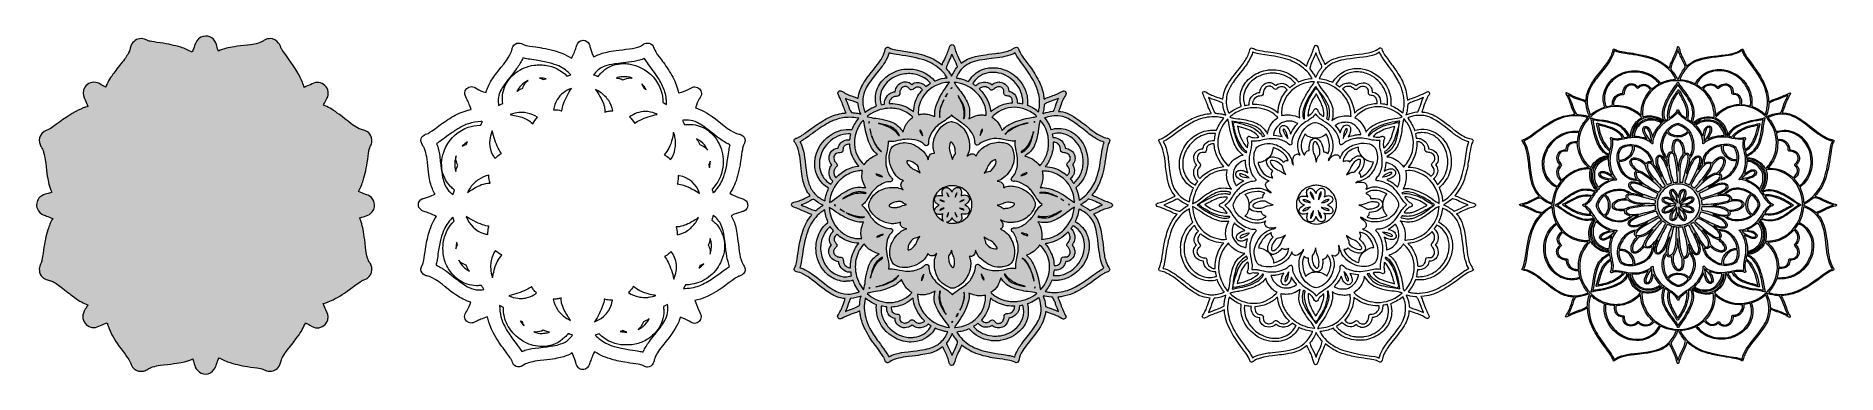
# Model space of a CAD drawing. Header units: inches. Extents: x 37 to 143, y -41 to -22.
import ezdxf

# ---------------------------------------------------------------- set-up
doc = ezdxf.new("R2010")
doc.units = ezdxf.units.IN
doc.header["$MEASUREMENT"] = 0
doc.layers.add('Layer 1', color=7, linetype='Continuous')

# ---------------------------------------------------------------- blocks, each defined once
blk = doc.blocks.new('block 2')
at = {"layer": 'Layer 1', "lineweight": 0}
for points, knots in [([(116.45, -30.91), (116.21, -30.63), (115.82, -30.44), (115.43, -30.39), (115.39, -30.39), (115.36, -30.38), (115.32, -30.38), (115.15, -30.38), (114.97, -30.43), (114.82, -30.51), (114.81, -30.51), (114.8, -30.52), (114.79, -30.52), (114.82, -30.49), (114.84, -30.45), (114.84, -30.41), (114.86, -30.35), (114.84, -30.29), (114.8, -30.23), (114.75, -30.15), (114.62, -30.1), (114.45, -30.1), (114.4, -30.1), (114.34, -30.1), (114.28, -30.11), (114.26, -30.12), (114.23, -30.13), (114.2, -30.14), (114.23, -30.11), (114.26, -30.09), (114.28, -30.07), (114.29, -30.06), (114.29, -30.06), (114.3, -30.06), (114.3, -30.06), (114.3, -30.06), (114.3, -30.06), (114.45, -30.06), (114.71, -29.96), (114.88, -29.83), (115.06, -29.68), (115.28, -29.38), (115.38, -29.13), (115.44, -28.97), (115.48, -28.74), (115.47, -28.59), (115.44, -28.32), (115.34, -28.05), (115.24, -27.98), (115.12, -27.88), (114.92, -27.82), (114.69, -27.81), (114.67, -27.81), (114.65, -27.81), (114.64, -27.81), (114.44, -27.81), (114.21, -27.86), (114.01, -27.94), (113.75, -28.05), (113.54, -28.21), (113.42, -28.39), (113.35, -28.5), (113.3, -28.6), (113.27, -28.72), (113.26, -28.67), (113.25, -28.62), (113.23, -28.59), (113.2, -28.54), (113.12, -28.5), (113.06, -28.49), (113.05, -28.49), (113.04, -28.49), (113.03, -28.49), (112.94, -28.49), (112.83, -28.55), (112.73, -28.65), (112.68, -28.7), (112.63, -28.77), (112.58, -28.86), (112.58, -28.81), (112.59, -28.76), (112.59, -28.74), (112.59, -28.74), (112.59, -28.74), (112.59, -28.74), (112.65, -28.68), (112.75, -28.5), (112.79, -28.37), (112.83, -28.23), (112.84, -28.17), (112.84, -28.01), (112.84, -27.71), (112.77, -27.42), (112.65, -27.2), (112.54, -27.01), (112.41, -26.87), (112.22, -26.75), (112.12, -26.69), (111.92, -26.59), (111.83, -26.59), (111.75, -26.59), (111.61, -26.64), (111.5, -26.7), (111.43, -26.74), (111.38, -26.77), (111.3, -26.85), (111.02, -27.09), (110.83, -27.48), (110.78, -27.87), (110.76, -28.07), (110.8, -28.29), (110.9, -28.48), (110.9, -28.49), (110.91, -28.5), (110.91, -28.51), (110.86, -28.47), (110.81, -28.45), (110.76, -28.45), (110.74, -28.45), (110.73, -28.45), (110.72, -28.46), (110.57, -28.49), (110.48, -28.63), (110.49, -28.85), (110.49, -28.93), (110.5, -29), (110.52, -29.1), (110.5, -29.07), (110.48, -29.05), (110.46, -29.02), (110.45, -29.01), (110.45, -29.01), (110.45, -29.01), (110.45, -29), (110.45, -29), (110.45, -29), (110.45, -28.85), (110.34, -28.6), (110.21, -28.43), (110.07, -28.24), (109.77, -28.02), (109.52, -27.92), (109.38, -27.87), (109.19, -27.83), (109.05, -27.83), (109.02, -27.83), (109, -27.83), (108.97, -27.83), (108.8, -27.85), (108.61, -27.91), (108.48, -27.97), (108.39, -28.02), (108.35, -28.06), (108.3, -28.17), (108.22, -28.33), (108.2, -28.46), (108.2, -28.67), (108.2, -28.8), (108.2, -28.84), (108.22, -28.93), (108.3, -29.34), (108.51, -29.7), (108.78, -29.88), (108.88, -29.95), (108.99, -30), (109.1, -30.03), (109.05, -30.04), (109.01, -30.06), (108.98, -30.08), (108.93, -30.11), (108.89, -30.18), (108.88, -30.24), (108.87, -30.38), (108.98, -30.55), (109.16, -30.68), (109.18, -30.69), (109.21, -30.71), (109.24, -30.72), (109.2, -30.72), (109.16, -30.71), (109.13, -30.71), (109.13, -30.71), (109.13, -30.71), (109.13, -30.71), (109.07, -30.65), (108.89, -30.56), (108.76, -30.51), (108.63, -30.47), (108.56, -30.46), (108.41, -30.46), (108.41, -30.46), (108.39, -30.46), (108.39, -30.46), (108.1, -30.46), (107.81, -30.53), (107.59, -30.65), (107.4, -30.76), (107.26, -30.89), (107.14, -31.08), (107.07, -31.18), (106.98, -31.38), (106.98, -31.47), (106.98, -31.55), (107.03, -31.7), (107.09, -31.8), (107.13, -31.87), (107.16, -31.92), (107.24, -32), (107.48, -32.28), (107.87, -32.48), (108.26, -32.52), (108.3, -32.53), (108.33, -32.53), (108.37, -32.53), (108.54, -32.53), (108.72, -32.48), (108.87, -32.4), (108.88, -32.4), (108.89, -32.4), (108.9, -32.39), (108.87, -32.43), (108.85, -32.46), (108.84, -32.5), (108.83, -32.56), (108.85, -32.62), (108.89, -32.68), (108.94, -32.77), (109.07, -32.82), (109.23, -32.82), (109.29, -32.82), (109.35, -32.81), (109.41, -32.8), (109.43, -32.79), (109.46, -32.79), (109.49, -32.78), (109.46, -32.8), (109.43, -32.82), (109.41, -32.84), (109.4, -32.85), (109.39, -32.86), (109.39, -32.86), (109.39, -32.86), (109.39, -32.86), (109.39, -32.86), (109.24, -32.86), (108.98, -32.96), (108.81, -33.09), (108.66, -33.2), (108.47, -33.45), (108.36, -33.67), (108.28, -33.83), (108.24, -33.96), (108.22, -34.15), (108.2, -34.35), (108.26, -34.63), (108.36, -34.83), (108.41, -34.91), (108.45, -34.95), (108.56, -35), (108.71, -35.08), (108.84, -35.1), (109.06, -35.1), (109.06, -35.1), (109.06, -35.1), (109.06, -35.1), (109.19, -35.1), (109.23, -35.1), (109.32, -35.08), (109.73, -35), (110.09, -34.79), (110.27, -34.52), (110.34, -34.41), (110.39, -34.31), (110.42, -34.2), (110.43, -34.25), (110.44, -34.29), (110.47, -34.32), (110.5, -34.37), (110.57, -34.41), (110.63, -34.42), (110.64, -34.42), (110.65, -34.42), (110.66, -34.42), (110.75, -34.42), (110.87, -34.36), (110.96, -34.26), (111.01, -34.22), (111.06, -34.15), (111.11, -34.06), (111.11, -34.08), (111.11, -34.11), (111.11, -34.13), (111.1, -34.17), (111.1, -34.17), (111.09, -34.18), (111.09, -34.18), (111.09, -34.18), (111.09, -34.18), (111.03, -34.25), (110.94, -34.42), (110.9, -34.54), (110.86, -34.68), (110.85, -34.74), (110.85, -34.91), (110.85, -35.33), (110.99, -35.71), (111.23, -35.97), (111.36, -36.1), (111.57, -36.24), (111.74, -36.3), (111.77, -36.3), (111.82, -36.32), (111.86, -36.32), (111.86, -36.32), (111.86, -36.32), (111.86, -36.32), (111.94, -36.32), (112.08, -36.28), (112.19, -36.21), (112.26, -36.18), (112.31, -36.14), (112.39, -36.07), (112.67, -35.83), (112.86, -35.43), (112.91, -35.05), (112.93, -34.84), (112.89, -34.62), (112.79, -34.43), (112.79, -34.42), (112.78, -34.42), (112.78, -34.41), (112.83, -34.44), (112.88, -34.46), (112.93, -34.46), (112.94, -34.46), (112.96, -34.46), (112.97, -34.46), (113.12, -34.42), (113.21, -34.28), (113.2, -34.06), (113.2, -33.99), (113.19, -33.91), (113.17, -33.82), (113.19, -33.85), (113.21, -33.87), (113.23, -33.89), (113.24, -33.9), (113.24, -33.91), (113.24, -33.91), (113.24, -33.91), (113.24, -33.91), (113.24, -33.92), (113.24, -34.07), (113.34, -34.32), (113.47, -34.49), (113.59, -34.64), (113.84, -34.84), (114.06, -34.94), (114.22, -35.02), (114.35, -35.06), (114.53, -35.08), (114.56, -35.08), (114.59, -35.08), (114.62, -35.08), (114.87, -35.08), (115.23, -34.98), (115.33, -34.85), (115.42, -34.72), (115.48, -34.52), (115.49, -34.3), (115.5, -34.09), (115.45, -33.84), (115.36, -33.61), (115.25, -33.36), (115.09, -33.15), (114.91, -33.03), (114.8, -32.96), (114.7, -32.91), (114.59, -32.88), (114.64, -32.87), (114.68, -32.86), (114.71, -32.84), (114.75, -32.8), (114.8, -32.73), (114.81, -32.67), (114.82, -32.54), (114.71, -32.36), (114.53, -32.24), (114.5, -32.22), (114.48, -32.21), (114.44, -32.19), (114.47, -32.19), (114.49, -32.19), (114.52, -32.19), (114.56, -32.2), (114.56, -32.2), (114.57, -32.21), (114.57, -32.21), (114.57, -32.21), (114.57, -32.21), (114.64, -32.27), (114.8, -32.36), (114.93, -32.4), (115.06, -32.44), (115.13, -32.45), (115.28, -32.45), (115.28, -32.45), (115.29, -32.45), (115.29, -32.45), (115.59, -32.45), (115.88, -32.38), (116.1, -32.26), (116.29, -32.15), (116.43, -32.02), (116.55, -31.83), (116.62, -31.72), (116.71, -31.53), (116.71, -31.44), (116.71, -31.36), (116.66, -31.22), (116.6, -31.11), (116.56, -31.04), (116.53, -30.99), (116.45, -30.91)], [0, 0, 0, 0, 1, 1, 1, 2, 2, 2, 3, 3, 3, 4, 4, 4, 5, 5, 5, 6, 6, 6, 7, 7, 7, 8, 8, 8, 9, 9, 9, 10, 10, 10, 11, 11, 11, 12, 12, 12, 13, 13, 13, 14, 14, 14, 15, 15, 15, 16, 16, 16, 17, 17, 17, 18, 18, 18, 19, 19, 19, 20, 20, 20, 21, 21, 21, 22, 22, 22, 23, 23, 23, 24, 24, 24, 25, 25, 25, 26, 26, 26, 27, 27, 27, 28, 28, 28, 29, 29, 29, 30, 30, 30, 31, 31, 31, 32, 32, 32, 33, 33, 33, 34, 34, 34, 35, 35, 35, 36, 36, 36, 37, 37, 37, 38, 38, 38, 39, 39, 39, 40, 40, 40, 41, 41, 41, 42, 42, 42, 43, 43, 43, 44, 44, 44, 45, 45, 45, 46, 46, 46, 47, 47, 47, 48, 48, 48, 49, 49, 49, 50, 50, 50, 51, 51, 51, 52, 52, 52, 53, 53, 53, 54, 54, 54, 55, 55, 55, 56, 56, 56, 57, 57, 57, 58, 58, 58, 59, 59, 59, 60, 60, 60, 61, 61, 61, 62, 62, 62, 63, 63, 63, 64, 64, 64, 65, 65, 65, 66, 66, 66, 67, 67, 67, 68, 68, 68, 69, 69, 69, 70, 70, 70, 71, 71, 71, 72, 72, 72, 73, 73, 73, 74, 74, 74, 75, 75, 75, 76, 76, 76, 77, 77, 77, 78, 78, 78, 79, 79, 79, 80, 80, 80, 81, 81, 81, 82, 82, 82, 83, 83, 83, 84, 84, 84, 85, 85, 85, 86, 86, 86, 87, 87, 87, 88, 88, 88, 89, 89, 89, 90, 90, 90, 91, 91, 91, 92, 92, 92, 93, 93, 93, 94, 94, 94, 95, 95, 95, 96, 96, 96, 97, 97, 97, 98, 98, 98, 99, 99, 99, 100, 100, 100, 101, 101, 101, 102, 102, 102, 103, 103, 103, 104, 104, 104, 105, 105, 105, 106, 106, 106, 107, 107, 107, 108, 108, 108, 109, 109, 109, 110, 110, 110, 111, 111, 111, 112, 112, 112, 113, 113, 113, 114, 114, 114, 115, 115, 115, 116, 116, 116, 117, 117, 117, 118, 118, 118, 119, 119, 119, 120, 120, 120, 121, 121, 121, 122, 122, 122, 123, 123, 123, 124, 124, 124, 125, 125, 125, 126, 126, 126, 127, 127, 127, 128, 128, 128, 129, 129, 129, 130, 130, 130, 131, 131, 131, 132, 132, 132, 133, 133, 133, 134, 134, 134, 135, 135, 135, 136, 136, 136, 137, 137, 137, 138, 138, 138, 139, 139, 139, 140, 140, 140, 141, 141, 141, 141]), ([(111.13, -27.42), (111.15, -27.37), (111.18, -27.32), (111.2, -27.28), (111.32, -27.42), (111.57, -27.51), (111.85, -27.52), (111.85, -27.52), (111.85, -27.52), (111.85, -27.52), (112.01, -27.52), (112.12, -27.49), (112.26, -27.42), (112.33, -27.38), (112.39, -27.34), (112.45, -27.27), (112.57, -27.47), (112.64, -27.74), (112.64, -28.01), (112.64, -28.18), (112.61, -28.3), (112.54, -28.44), (112.51, -28.4), (112.47, -28.37), (112.43, -28.35), (112.4, -28.34), (112.37, -28.33), (112.33, -28.33), (112.32, -28.33), (112.3, -28.33), (112.29, -28.33), (112.29, -28.32), (112.29, -28.3), (112.29, -28.29), (112.28, -28.12), (112.24, -27.97), (112.18, -27.84), (112.12, -27.71), (112.01, -27.59), (111.92, -27.55), (111.88, -27.53), (111.84, -27.52), (111.8, -27.52), (111.75, -27.52), (111.71, -27.53), (111.67, -27.55), (111.55, -27.61), (111.48, -27.73), (111.46, -27.95), (111.45, -28.03), (111.45, -28.14), (111.45, -28.24), (111.38, -28.25), (111.33, -28.27), (111.28, -28.33), (111.24, -28.37), (111.19, -28.45), (111.17, -28.52), (111.16, -28.5), (111.14, -28.49), (111.13, -28.47), (111.05, -28.36), (110.99, -28.21), (110.98, -28.06), (110.96, -27.88), (111.02, -27.62), (111.13, -27.42)], [0, 0, 0, 0, 1, 1, 1, 2, 2, 2, 3, 3, 3, 4, 4, 4, 5, 5, 5, 6, 6, 6, 7, 7, 7, 8, 8, 8, 9, 9, 9, 10, 10, 10, 11, 11, 11, 12, 12, 12, 13, 13, 13, 14, 14, 14, 15, 15, 15, 16, 16, 16, 17, 17, 17, 18, 18, 18, 19, 19, 19, 20, 20, 20, 21, 21, 21, 22, 22, 22, 22]), ([(108.74, -29.57), (108.63, -29.44), (108.52, -29.24), (108.47, -29.07), (108.46, -29.04), (108.45, -28.99), (108.44, -28.95), (108.45, -28.95), (108.45, -28.95), (108.46, -28.95), (108.46, -28.95), (108.46, -28.95), (108.46, -28.95), (108.54, -28.95), (108.58, -28.95), (108.63, -28.94), (108.71, -28.91), (108.81, -28.86), (108.9, -28.8), (108.98, -28.75), (109.09, -28.64), (109.15, -28.58), (109.26, -28.42), (109.33, -28.23), (109.32, -28.07), (109.38, -28.08), (109.47, -28.12), (109.52, -28.14), (109.64, -28.19), (109.78, -28.29), (109.91, -28.4), (110.03, -28.5), (110.09, -28.58), (110.16, -28.72), (110.18, -28.76), (110.2, -28.8), (110.21, -28.83), (110.19, -28.83), (110.18, -28.83), (110.16, -28.83), (110.16, -28.83), (110.15, -28.83), (110.15, -28.83), (110.07, -28.83), (110, -28.87), (109.96, -28.93), (109.76, -28.75), (109.56, -28.65), (109.35, -28.62), (109.33, -28.62), (109.31, -28.62), (109.28, -28.62), (109.12, -28.62), (108.99, -28.7), (108.96, -28.83), (108.94, -28.9), (108.94, -28.93), (108.96, -28.99), (108.98, -29.07), (109.01, -29.14), (109.07, -29.21), (109.12, -29.29), (109.24, -29.41), (109.3, -29.46), (109.22, -29.55), (109.22, -29.71), (109.3, -29.86), (109.29, -29.86), (109.28, -29.86), (109.27, -29.86), (109.08, -29.83), (108.87, -29.72), (108.74, -29.57)], [0, 0, 0, 0, 1, 1, 1, 2, 2, 2, 3, 3, 3, 4, 4, 4, 5, 5, 5, 6, 6, 6, 7, 7, 7, 8, 8, 8, 9, 9, 9, 10, 10, 10, 11, 11, 11, 12, 12, 12, 13, 13, 13, 14, 14, 14, 15, 15, 15, 16, 16, 16, 17, 17, 17, 18, 18, 18, 19, 19, 19, 20, 20, 20, 21, 21, 21, 22, 22, 22, 23, 23, 23, 24, 24, 24, 24]), ([(112.08, -28.42), (112.07, -28.46), (112.07, -28.46), (112.05, -28.5), (111.99, -28.56), (111.93, -28.69), (111.9, -28.79), (111.88, -28.83), (111.87, -28.88), (111.86, -28.93), (111.82, -28.68), (111.77, -28.5), (111.71, -28.4), (111.67, -28.32), (111.65, -28.12), (111.67, -27.96), (111.69, -27.83), (111.71, -27.77), (111.76, -27.74), (111.77, -27.74), (111.79, -27.73), (111.8, -27.73), (111.8, -27.73), (111.81, -27.73), (111.83, -27.74), (111.92, -27.78), (112.02, -27.96), (112.06, -28.14), (112.07, -28.23), (112.08, -28.36), (112.08, -28.42)], [0, 0, 0, 0, 1, 1, 1, 2, 2, 2, 3, 3, 3, 4, 4, 4, 5, 5, 5, 6, 6, 6, 7, 7, 7, 8, 8, 8, 9, 9, 9, 10, 10, 10, 10]), ([(113.44, -28.9), (113.44, -28.87), (113.45, -28.84), (113.45, -28.82), (113.5, -28.61), (113.63, -28.41), (113.81, -28.28), (113.93, -28.2), (114.07, -28.13), (114.2, -28.08), (114.24, -28.07), (114.3, -28.06), (114.35, -28.04), (114.35, -28.05), (114.35, -28.06), (114.35, -28.06), (114.35, -28.15), (114.35, -28.18), (114.36, -28.24), (114.39, -28.31), (114.44, -28.42), (114.5, -28.51), (114.55, -28.58), (114.66, -28.7), (114.72, -28.75), (114.87, -28.86), (115.05, -28.93), (115.21, -28.93), (115.22, -28.93), (115.23, -28.93), (115.23, -28.93), (115.22, -28.99), (115.18, -29.08), (115.16, -29.13), (115.09, -29.28), (114.91, -29.53), (114.8, -29.62), (114.7, -29.71), (114.57, -29.78), (114.46, -29.82), (114.47, -29.8), (114.47, -29.78), (114.47, -29.76), (114.47, -29.68), (114.43, -29.61), (114.37, -29.56), (114.55, -29.37), (114.65, -29.16), (114.68, -28.96), (114.7, -28.76), (114.62, -28.61), (114.47, -28.56), (114.44, -28.55), (114.41, -28.55), (114.39, -28.55), (114.36, -28.55), (114.34, -28.55), (114.31, -28.56), (114.31, -28.56), (114.3, -28.56), (114.3, -28.56), (114.23, -28.58), (114.16, -28.62), (114.09, -28.67), (114.01, -28.73), (113.89, -28.84), (113.84, -28.91), (113.79, -28.87), (113.73, -28.84), (113.66, -28.84), (113.59, -28.84), (113.51, -28.86), (113.44, -28.9)], [0, 0, 0, 0, 1, 1, 1, 2, 2, 2, 3, 3, 3, 4, 4, 4, 5, 5, 5, 6, 6, 6, 7, 7, 7, 8, 8, 8, 9, 9, 9, 10, 10, 10, 11, 11, 11, 12, 12, 12, 13, 13, 13, 14, 14, 14, 15, 15, 15, 16, 16, 16, 17, 17, 17, 18, 18, 18, 19, 19, 19, 20, 20, 20, 21, 21, 21, 22, 22, 22, 23, 23, 23, 24, 24, 24, 24]), ([(109.25, -29.1), (109.16, -28.99), (109.14, -28.91), (109.18, -28.86), (109.19, -28.85), (109.21, -28.83), (109.28, -28.83), (109.28, -28.83), (109.29, -28.83), (109.29, -28.83), (109.46, -28.83), (109.68, -28.95), (109.84, -29.12), (109.89, -29.17), (109.89, -29.17), (109.9, -29.22), (109.92, -29.36), (109.97, -29.5), (110.07, -29.66), (109.9, -29.54), (109.71, -29.42), (109.58, -29.38), (109.52, -29.37), (109.35, -29.23), (109.25, -29.1)], [0, 0, 0, 0, 1, 1, 1, 2, 2, 2, 3, 3, 3, 4, 4, 4, 5, 5, 5, 6, 6, 6, 7, 7, 7, 8, 8, 8, 8]), ([(114.18, -29.45), (114.13, -29.5), (114.13, -29.5), (114.07, -29.51), (113.94, -29.52), (113.8, -29.58), (113.64, -29.68), (113.79, -29.47), (113.89, -29.29), (113.92, -29.18), (113.93, -29.13), (114.07, -28.95), (114.2, -28.85), (114.3, -28.78), (114.36, -28.76), (114.39, -28.76), (114.41, -28.76), (114.42, -28.77), (114.44, -28.78), (114.45, -28.79), (114.47, -28.81), (114.47, -28.89), (114.47, -29.07), (114.35, -29.29), (114.18, -29.45)], [0, 0, 0, 0, 1, 1, 1, 2, 2, 2, 3, 3, 3, 4, 4, 4, 5, 5, 5, 6, 6, 6, 7, 7, 7, 8, 8, 8, 8]), ([(108.76, -32.23), (108.69, -32.27), (108.6, -32.29), (108.53, -32.31), (108.53, -32.31), (108.53, -32.31), (108.53, -32.31), (108.53, -32.31), (108.52, -32.31), (108.52, -32.31), (108.49, -32.31), (108.44, -32.32), (108.41, -32.32), (108.4, -32.32), (108.39, -32.32), (108.38, -32.32), (108.21, -32.32), (107.99, -32.26), (107.81, -32.18), (107.76, -32.15), (107.71, -32.12), (107.67, -32.1), (107.82, -31.98), (107.91, -31.73), (107.91, -31.45), (107.91, -31.29), (107.88, -31.18), (107.81, -31.04), (107.78, -30.97), (107.74, -30.91), (107.67, -30.84), (107.69, -30.83), (107.73, -30.81), (107.77, -30.79), (107.94, -30.71), (108.18, -30.66), (108.41, -30.66), (108.57, -30.66), (108.69, -30.69), (108.84, -30.76), (108.79, -30.79), (108.76, -30.82), (108.74, -30.87), (108.72, -30.91), (108.72, -30.96), (108.73, -31.01), (108.71, -31.01), (108.7, -31.01), (108.68, -31.01), (108.52, -31.02), (108.36, -31.06), (108.23, -31.12), (108.1, -31.18), (107.98, -31.29), (107.94, -31.38), (107.9, -31.46), (107.9, -31.55), (107.94, -31.63), (108, -31.75), (108.12, -31.82), (108.34, -31.84), (108.39, -31.85), (108.44, -31.85), (108.49, -31.85), (108.54, -31.85), (108.59, -31.85), (108.64, -31.84), (108.64, -31.92), (108.66, -31.96), (108.72, -32.02), (108.76, -32.06), (108.84, -32.1), (108.92, -32.13), (108.86, -32.17), (108.79, -32.22), (108.76, -32.23)], [0, 0, 0, 0, 1, 1, 1, 2, 2, 2, 3, 3, 3, 4, 4, 4, 5, 5, 5, 6, 6, 6, 7, 7, 7, 8, 8, 8, 9, 9, 9, 10, 10, 10, 11, 11, 11, 12, 12, 12, 13, 13, 13, 14, 14, 14, 15, 15, 15, 16, 16, 16, 17, 17, 17, 18, 18, 18, 19, 19, 19, 20, 20, 20, 21, 21, 21, 22, 22, 22, 23, 23, 23, 24, 24, 24, 25, 25, 25, 25]), ([(112.06, -32.56), (112.02, -32.57), (111.96, -32.57), (111.9, -32.57), (111.84, -32.57), (111.77, -32.57), (111.73, -32.56), (111.21, -32.49), (110.8, -32.09), (110.71, -31.59), (110.7, -31.51), (110.7, -31.33), (110.71, -31.24), (110.76, -30.94), (110.94, -30.66), (111.2, -30.49), (111.34, -30.4), (111.49, -30.34), (111.67, -30.31), (111.71, -30.3), (111.79, -30.29), (111.88, -30.29), (111.94, -30.29), (112.01, -30.3), (112.04, -30.3), (112.17, -30.32), (112.33, -30.38), (112.44, -30.43), (112.72, -30.59), (112.93, -30.84), (113.02, -31.13), (113.04, -31.23), (113.05, -31.27), (113.06, -31.37), (113.1, -31.96), (112.66, -32.48), (112.06, -32.56)], [0, 0, 0, 0, 1, 1, 1, 2, 2, 2, 3, 3, 3, 4, 4, 4, 5, 5, 5, 6, 6, 6, 7, 7, 7, 8, 8, 8, 9, 9, 9, 10, 10, 10, 11, 11, 11, 12, 12, 12, 12]), ([(115.95, -32.11), (115.83, -32.17), (115.63, -32.22), (115.45, -32.24), (115.41, -32.24), (115.36, -32.25), (115.3, -32.25), (115.22, -32.25), (115.15, -32.24), (115.12, -32.24), (115.03, -32.22), (114.95, -32.19), (114.86, -32.15), (114.86, -32.15), (114.86, -32.15), (114.86, -32.15), (114.9, -32.12), (114.93, -32.08), (114.95, -32.04), (114.97, -32), (114.97, -31.94), (114.97, -31.9), (114.98, -31.9), (114.99, -31.89), (115.01, -31.89), (115.18, -31.89), (115.33, -31.85), (115.46, -31.79), (115.59, -31.72), (115.71, -31.62), (115.75, -31.52), (115.79, -31.45), (115.79, -31.35), (115.75, -31.28), (115.69, -31.16), (115.57, -31.09), (115.35, -31.06), (115.31, -31.06), (115.25, -31.06), (115.2, -31.06), (115.15, -31.06), (115.1, -31.06), (115.05, -31.06), (115.05, -31.02), (115.05, -30.99), (115.03, -30.97), (114.99, -30.89), (114.9, -30.82), (114.78, -30.78), (114.82, -30.74), (114.87, -30.71), (114.9, -30.69), (115, -30.64), (115.13, -30.6), (115.24, -30.59), (115.27, -30.59), (115.29, -30.59), (115.31, -30.59), (115.48, -30.59), (115.7, -30.64), (115.89, -30.73), (115.93, -30.76), (115.98, -30.78), (116.02, -30.81), (115.88, -30.93), (115.79, -31.18), (115.79, -31.45), (115.79, -31.61), (115.81, -31.73), (115.88, -31.87), (115.92, -31.94), (115.96, -31.99), (116.03, -32.06), (116.01, -32.07), (115.98, -32.09), (115.95, -32.11)], [0, 0, 0, 0, 1, 1, 1, 2, 2, 2, 3, 3, 3, 4, 4, 4, 5, 5, 5, 6, 6, 6, 7, 7, 7, 8, 8, 8, 9, 9, 9, 10, 10, 10, 11, 11, 11, 12, 12, 12, 13, 13, 13, 14, 14, 14, 15, 15, 15, 16, 16, 16, 17, 17, 17, 18, 18, 18, 19, 19, 19, 20, 20, 20, 21, 21, 21, 22, 22, 22, 23, 23, 23, 24, 24, 24, 25, 25, 25, 25]), ([(108.79, -31.58), (108.77, -31.6), (108.74, -31.61), (108.7, -31.62), (108.65, -31.63), (108.57, -31.64), (108.48, -31.64), (108.42, -31.64), (108.38, -31.63), (108.34, -31.63), (108.23, -31.61), (108.16, -31.58), (108.14, -31.54), (108.12, -31.51), (108.12, -31.5), (108.14, -31.47), (108.18, -31.38), (108.36, -31.28), (108.54, -31.24), (108.6, -31.23), (108.7, -31.22), (108.77, -31.22), (108.79, -31.22), (108.8, -31.22), (108.81, -31.22), (108.81, -31.22), (108.81, -31.22), (108.81, -31.22), (108.86, -31.22), (108.86, -31.22), (108.89, -31.25), (108.96, -31.3), (109.09, -31.37), (109.19, -31.4), (109.23, -31.42), (109.27, -31.43), (109.32, -31.44), (109.07, -31.48), (108.89, -31.53), (108.79, -31.58)], [0, 0, 0, 0, 1, 1, 1, 2, 2, 2, 3, 3, 3, 4, 4, 4, 5, 5, 5, 6, 6, 6, 7, 7, 7, 8, 8, 8, 9, 9, 9, 10, 10, 10, 11, 11, 11, 12, 12, 12, 13, 13, 13, 13]), ([(114.5, -31.5), (114.46, -31.49), (114.42, -31.48), (114.37, -31.47), (114.62, -31.43), (114.8, -31.38), (114.9, -31.32), (114.96, -31.29), (115.08, -31.27), (115.2, -31.27), (115.25, -31.27), (115.3, -31.27), (115.34, -31.28), (115.47, -31.29), (115.53, -31.32), (115.56, -31.37), (115.57, -31.4), (115.57, -31.41), (115.56, -31.44), (115.51, -31.54), (115.33, -31.64), (115.13, -31.67), (115.07, -31.68), (114.98, -31.69), (114.92, -31.69), (114.9, -31.69), (114.88, -31.69), (114.86, -31.68), (114.84, -31.68), (114.83, -31.68), (114.8, -31.65), (114.74, -31.6), (114.61, -31.54), (114.5, -31.5)], [0, 0, 0, 0, 1, 1, 1, 2, 2, 2, 3, 3, 3, 4, 4, 4, 5, 5, 5, 6, 6, 6, 7, 7, 7, 8, 8, 8, 9, 9, 9, 10, 10, 10, 11, 11, 11, 11]), ([(110.22, -34.17), (110.16, -34.35), (110.04, -34.51), (109.88, -34.62), (109.72, -34.74), (109.56, -34.81), (109.36, -34.86), (109.36, -34.86), (109.35, -34.86), (109.35, -34.86), (109.35, -34.86), (109.35, -34.85), (109.35, -34.84), (109.35, -34.77), (109.34, -34.72), (109.33, -34.68), (109.31, -34.61), (109.25, -34.49), (109.2, -34.4), (109.15, -34.33), (109.04, -34.21), (108.97, -34.16), (108.83, -34.04), (108.65, -33.98), (108.49, -33.98), (108.48, -33.98), (108.47, -33.98), (108.46, -33.98), (108.48, -33.92), (108.51, -33.83), (108.53, -33.78), (108.58, -33.67), (108.68, -33.52), (108.79, -33.39), (108.9, -33.27), (108.97, -33.21), (109.11, -33.14), (109.15, -33.12), (109.19, -33.11), (109.23, -33.09), (109.22, -33.11), (109.22, -33.13), (109.22, -33.15), (109.22, -33.23), (109.26, -33.3), (109.32, -33.35), (109.14, -33.54), (109.04, -33.74), (109.01, -33.95), (108.99, -34.15), (109.07, -34.3), (109.23, -34.35), (109.26, -34.35), (109.28, -34.36), (109.31, -34.36), (109.34, -34.36), (109.36, -34.35), (109.39, -34.35), (109.39, -34.35), (109.39, -34.35), (109.39, -34.35), (109.46, -34.33), (109.53, -34.29), (109.61, -34.24), (109.68, -34.18), (109.8, -34.07), (109.85, -34), (109.9, -34.04), (109.96, -34.07), (110.04, -34.07), (110.1, -34.07), (110.18, -34.04), (110.25, -34.01), (110.24, -34.06), (110.23, -34.13), (110.22, -34.17)], [0, 0, 0, 0, 1, 1, 1, 2, 2, 2, 3, 3, 3, 4, 4, 4, 5, 5, 5, 6, 6, 6, 7, 7, 7, 8, 8, 8, 9, 9, 9, 10, 10, 10, 11, 11, 11, 12, 12, 12, 13, 13, 13, 14, 14, 14, 15, 15, 15, 16, 16, 16, 17, 17, 17, 18, 18, 18, 19, 19, 19, 20, 20, 20, 21, 21, 21, 22, 22, 22, 23, 23, 23, 24, 24, 24, 25, 25, 25, 25]), ([(109.51, -33.46), (109.56, -33.41), (109.56, -33.41), (109.62, -33.4), (109.76, -33.38), (109.9, -33.33), (110.05, -33.23), (109.93, -33.4), (109.81, -33.59), (109.78, -33.72), (109.77, -33.73), (109.75, -33.77), (109.73, -33.81), (109.64, -33.93), (109.5, -34.07), (109.39, -34.12), (109.36, -34.13), (109.33, -34.14), (109.3, -34.14), (109.27, -34.14), (109.25, -34.12), (109.23, -34.09), (109.21, -34.04), (109.23, -33.9), (109.28, -33.77), (109.33, -33.67), (109.42, -33.54), (109.51, -33.46)], [0, 0, 0, 0, 1, 1, 1, 2, 2, 2, 3, 3, 3, 4, 4, 4, 5, 5, 5, 6, 6, 6, 7, 7, 7, 8, 8, 8, 9, 9, 9, 9]), ([(114.56, -33.08), (114.74, -33.14), (114.91, -33.26), (115.02, -33.42), (115.1, -33.54), (115.18, -33.68), (115.22, -33.81), (115.23, -33.84), (115.24, -33.9), (115.26, -33.95), (115.25, -33.95), (115.24, -33.95), (115.24, -33.95), (115.16, -33.95), (115.11, -33.96), (115.07, -33.97), (115, -33.99), (114.88, -34.05), (114.8, -34.1), (114.72, -34.15), (114.6, -34.26), (114.55, -34.33), (114.43, -34.48), (114.37, -34.67), (114.37, -34.84), (114.37, -34.84), (114.37, -34.84), (114.37, -34.84), (114.17, -34.79), (113.98, -34.68), (113.78, -34.5), (113.67, -34.41), (113.6, -34.32), (113.54, -34.19), (113.52, -34.15), (113.5, -34.11), (113.49, -34.07), (113.5, -34.08), (113.52, -34.08), (113.54, -34.08), (113.54, -34.08), (113.54, -34.08), (113.54, -34.08), (113.62, -34.08), (113.69, -34.04), (113.74, -33.98), (113.93, -34.16), (114.14, -34.26), (114.34, -34.29), (114.37, -34.29), (114.39, -34.29), (114.41, -34.29), (114.58, -34.29), (114.7, -34.21), (114.74, -34.07), (114.76, -34.01), (114.76, -33.98), (114.74, -33.91), (114.72, -33.84), (114.68, -33.77), (114.63, -33.69), (114.57, -33.62), (114.46, -33.5), (114.39, -33.45), (114.48, -33.36), (114.48, -33.2), (114.4, -33.05), (114.46, -33.06), (114.52, -33.07), (114.56, -33.08)], [0, 0, 0, 0, 1, 1, 1, 2, 2, 2, 3, 3, 3, 4, 4, 4, 5, 5, 5, 6, 6, 6, 7, 7, 7, 8, 8, 8, 9, 9, 9, 10, 10, 10, 11, 11, 11, 12, 12, 12, 13, 13, 13, 14, 14, 14, 15, 15, 15, 16, 16, 16, 17, 17, 17, 18, 18, 18, 19, 19, 19, 20, 20, 20, 21, 21, 21, 22, 22, 22, 23, 23, 23, 23]), ([(114.34, -33.68), (114.45, -33.79), (114.53, -33.91), (114.54, -33.98), (114.54, -34.01), (114.52, -34.05), (114.49, -34.07), (114.48, -34.07), (114.46, -34.07), (114.43, -34.08), (114.42, -34.08), (114.42, -34.08), (114.41, -34.08), (114.41, -34.08), (114.41, -34.08), (114.41, -34.08), (114.24, -34.08), (114.01, -33.96), (113.85, -33.79), (113.8, -33.74), (113.8, -33.74), (113.79, -33.68), (113.78, -33.55), (113.72, -33.4), (113.62, -33.25), (113.83, -33.4), (114.01, -33.5), (114.12, -33.52), (114.14, -33.53), (114.26, -33.61), (114.34, -33.68)], [0, 0, 0, 0, 1, 1, 1, 2, 2, 2, 3, 3, 3, 4, 4, 4, 5, 5, 5, 6, 6, 6, 7, 7, 7, 8, 8, 8, 9, 9, 9, 10, 10, 10, 10]), ([(112.57, -35.49), (112.54, -35.54), (112.52, -35.59), (112.49, -35.63), (112.37, -35.49), (112.12, -35.39), (111.85, -35.39), (111.85, -35.39), (111.84, -35.39), (111.84, -35.39), (111.69, -35.39), (111.57, -35.42), (111.44, -35.49), (111.36, -35.53), (111.31, -35.57), (111.24, -35.64), (111.22, -35.61), (111.21, -35.57), (111.19, -35.53), (111.1, -35.36), (111.06, -35.12), (111.06, -34.89), (111.06, -34.73), (111.08, -34.61), (111.16, -34.47), (111.18, -34.51), (111.22, -34.54), (111.26, -34.56), (111.29, -34.57), (111.33, -34.58), (111.36, -34.58), (111.38, -34.58), (111.39, -34.58), (111.41, -34.58), (111.41, -34.59), (111.41, -34.6), (111.41, -34.62), (111.41, -34.78), (111.45, -34.94), (111.51, -35.07), (111.58, -35.2), (111.69, -35.32), (111.78, -35.36), (111.82, -35.38), (111.86, -35.39), (111.9, -35.39), (111.94, -35.39), (111.99, -35.38), (112.02, -35.36), (112.14, -35.3), (112.21, -35.18), (112.24, -34.96), (112.25, -34.88), (112.25, -34.76), (112.24, -34.66), (112.28, -34.66), (112.31, -34.66), (112.33, -34.64), (112.42, -34.6), (112.49, -34.51), (112.53, -34.39), (112.56, -34.43), (112.59, -34.48), (112.61, -34.51), (112.66, -34.6), (112.7, -34.74), (112.72, -34.85), (112.73, -35.04), (112.67, -35.28), (112.57, -35.49)], [0, 0, 0, 0, 1, 1, 1, 2, 2, 2, 3, 3, 3, 4, 4, 4, 5, 5, 5, 6, 6, 6, 7, 7, 7, 8, 8, 8, 9, 9, 9, 10, 10, 10, 11, 11, 11, 12, 12, 12, 13, 13, 13, 14, 14, 14, 15, 15, 15, 16, 16, 16, 17, 17, 17, 18, 18, 18, 19, 19, 19, 20, 20, 20, 21, 21, 21, 22, 22, 22, 23, 23, 23, 23]), ([(111.62, -34.49), (111.62, -34.45), (111.62, -34.45), (111.65, -34.41), (111.7, -34.35), (111.77, -34.21), (111.8, -34.11), (111.81, -34.07), (111.82, -34.03), (111.83, -33.98), (111.87, -34.23), (111.92, -34.41), (111.98, -34.51), (112.02, -34.59), (112.04, -34.79), (112.02, -34.94), (112.01, -35.07), (111.98, -35.14), (111.93, -35.16), (111.92, -35.17), (111.91, -35.18), (111.9, -35.18), (111.89, -35.18), (111.88, -35.17), (111.86, -35.17), (111.77, -35.12), (111.67, -34.94), (111.64, -34.77), (111.62, -34.68), (111.61, -34.55), (111.62, -34.49)], [0, 0, 0, 0, 1, 1, 1, 2, 2, 2, 3, 3, 3, 4, 4, 4, 5, 5, 5, 6, 6, 6, 7, 7, 7, 8, 8, 8, 9, 9, 9, 10, 10, 10, 10])]:
    blk.add_open_spline(points, degree=3, knots=knots, dxfattribs=at)
blk = doc.blocks.new('block 3')
at = {"layer": 'Layer 1', "lineweight": 0}
for points, knots in [([(121.18, -31.37), (121.16, -31.36), (121.09, -31.34), (121.03, -31.32), (120.85, -31.26), (120.73, -31.21), (120.41, -31.06), (120.22, -30.97), (120.13, -30.93), (120.01, -30.91), (120.16, -30.73), (120.29, -30.54), (120.37, -30.41), (120.51, -30.14), (120.59, -29.94), (120.69, -29.57), (120.76, -29.27), (120.79, -29.09), (120.86, -28.64), (120.95, -28.07), (120.98, -27.93), (121.05, -27.77), (121.05, -27.77), (121.06, -27.77), (121.06, -27.77), (121.08, -27.72), (121.1, -27.68), (121.1, -27.66), (121.1, -27.58), (121.02, -27.57), (120.9, -27.54), (120.78, -27.51), (120.72, -27.49), (120.63, -27.45), (120.39, -27.33), (120.21, -27.21), (119.93, -26.98), (119.27, -26.46), (119.03, -26.29), (118.74, -26.15), (118.52, -26.04), (118.31, -25.99), (118.08, -25.98), (118.07, -25.98), (118.07, -25.98), (118.07, -25.98), (118.09, -25.93), (118.14, -25.79), (118.18, -25.68), (118.3, -25.33), (118.33, -25.26), (118.46, -25.03), (118.53, -24.92), (118.53, -24.9), (118.53, -24.88), (118.53, -24.84), (118.49, -24.78), (118.44, -24.78), (118.42, -24.78), (118.41, -24.78), (118.27, -24.85), (118.07, -24.95), (117.89, -25.02), (117.56, -25.14), (117.42, -25.19), (117.33, -25.23), (117.23, -25.29), (117.23, -25.29), (117.23, -25.28), (117.23, -25.28), (117.21, -24.99), (117.13, -24.63), (117.02, -24.36), (116.93, -24.14), (116.73, -23.79), (116.52, -23.49), (116.48, -23.43), (116.38, -23.29), (116.3, -23.18), (115.89, -22.63), (115.8, -22.49), (115.75, -22.34), (115.75, -22.34), (115.75, -22.33), (115.75, -22.33), (115.73, -22.27), (115.71, -22.24), (115.71, -22.23), (115.7, -22.23), (115.68, -22.2), (115.64, -22.2), (115.62, -22.2), (115.61, -22.21), (115.58, -22.22), (115.56, -22.23), (115.52, -22.26), (115.48, -22.29), (115.36, -22.36), (115.28, -22.39), (115.1, -22.45), (114.87, -22.51), (114.72, -22.54), (114.37, -22.58), (114.1, -22.61), (113.79, -22.65), (113.61, -22.68), (113.03, -22.77), (112.7, -22.9), (112.39, -23.16), (112.39, -23.17), (112.38, -23.17), (112.37, -23.18), (112.35, -23.13), (112.3, -23.01), (112.25, -22.92), (112.08, -22.57), (112.05, -22.5), (112, -22.29), (111.98, -22.23), (111.97, -22.16), (111.96, -22.14), (111.94, -22.09), (111.9, -22.05), (111.86, -22.05), (111.82, -22.05), (111.78, -22.08), (111.76, -22.12), (111.76, -22.14), (111.73, -22.21), (111.71, -22.26), (111.65, -22.45), (111.6, -22.57), (111.45, -22.89), (111.36, -23.08), (111.33, -23.17), (111.3, -23.28), (111.12, -23.14), (110.94, -23), (110.8, -22.93), (110.53, -22.78), (110.33, -22.71), (109.96, -22.61), (109.66, -22.54), (109.49, -22.5), (109.03, -22.44), (108.46, -22.35), (108.32, -22.32), (108.17, -22.24), (108.17, -22.24), (108.16, -22.24), (108.16, -22.24), (108.11, -22.22), (108.07, -22.2), (108.05, -22.2), (107.98, -22.2), (107.96, -22.28), (107.93, -22.39), (107.9, -22.53), (107.88, -22.58), (107.82, -22.71), (107.69, -22.95), (107.6, -23.09), (107.36, -23.39), (107.06, -23.76), (106.82, -24.09), (106.71, -24.26), (106.49, -24.6), (106.39, -24.89), (106.37, -25.22), (106.37, -25.22), (106.37, -25.23), (106.37, -25.23), (106.32, -25.21), (106.19, -25.16), (106.08, -25.12), (105.72, -25), (105.66, -24.97), (105.43, -24.84), (105.31, -24.77), (105.29, -24.77), (105.28, -24.77), (105.23, -24.77), (105.18, -24.81), (105.18, -24.86), (105.18, -24.88), (105.18, -24.89), (105.24, -25.03), (105.34, -25.23), (105.42, -25.43), (105.51, -25.69), (105.57, -25.85), (105.62, -25.96), (105.68, -26.05), (105.68, -26.06), (105.68, -26.06), (105.68, -26.06), (105.68, -26.07), (105.68, -26.07), (105.67, -26.07), (105.38, -26.08), (105.02, -26.17), (104.75, -26.28), (104.53, -26.37), (104.19, -26.57), (103.89, -26.77), (103.82, -26.82), (103.68, -26.92), (103.58, -26.99), (103.02, -27.41), (102.89, -27.5), (102.73, -27.55), (102.73, -27.55), (102.73, -27.55), (102.73, -27.55), (102.66, -27.57), (102.64, -27.58), (102.63, -27.59), (102.58, -27.64), (102.6, -27.68), (102.62, -27.71), (102.63, -27.73), (102.65, -27.78), (102.68, -27.82), (102.75, -27.94), (102.79, -28.01), (102.84, -28.2), (102.91, -28.43), (102.94, -28.58), (102.97, -28.9), (103.01, -29.29), (103.06, -29.65), (103.1, -29.86), (103.18, -30.32), (103.32, -30.63), (103.55, -30.9), (103.56, -30.91), (103.57, -30.92), (103.57, -30.92), (103.52, -30.94), (103.4, -31), (103.31, -31.04), (102.97, -31.22), (102.89, -31.25), (102.68, -31.3), (102.62, -31.31), (102.56, -31.33), (102.53, -31.34), (102.48, -31.36), (102.45, -31.39), (102.44, -31.44), (102.44, -31.47), (102.46, -31.51), (102.51, -31.53), (102.53, -31.54), (102.6, -31.57), (102.66, -31.58), (102.85, -31.65), (102.96, -31.69), (103.28, -31.84), (103.47, -31.94), (103.56, -31.97), (103.68, -32), (103.53, -32.17), (103.4, -32.36), (103.32, -32.5), (103.18, -32.76), (103.1, -32.97), (103.01, -33.34), (102.93, -33.64), (102.9, -33.81), (102.83, -34.26), (102.74, -34.84), (102.71, -34.98), (102.64, -35.13), (102.64, -35.13), (102.63, -35.14), (102.63, -35.14), (102.61, -35.19), (102.6, -35.22), (102.6, -35.25), (102.6, -35.32), (102.67, -35.34), (102.79, -35.36), (102.92, -35.39), (102.98, -35.42), (103.1, -35.48), (103.35, -35.61), (103.49, -35.7), (103.78, -35.94), (104.16, -36.24), (104.48, -36.48), (104.65, -36.59), (105, -36.81), (105.29, -36.91), (105.62, -36.93), (105.62, -36.93), (105.62, -36.93), (105.62, -36.93), (105.6, -36.98), (105.57, -37.06), (105.5, -37.25), (105.4, -37.57), (105.37, -37.64), (105.23, -37.87), (105.16, -37.98), (105.16, -38.01), (105.16, -38.02), (105.16, -38.07), (105.2, -38.12), (105.26, -38.12), (105.27, -38.12), (105.28, -38.12), (105.42, -38.05), (105.62, -37.95), (105.82, -37.87), (106.08, -37.78), (106.25, -37.72), (106.35, -37.68), (106.44, -37.62), (106.45, -37.62), (106.45, -37.62), (106.46, -37.61), (106.46, -37.62), (106.46, -37.66), (106.46, -37.66), (106.49, -38.05), (106.6, -38.43), (106.79, -38.78), (106.95, -39.1), (107.13, -39.37), (107.39, -39.72), (107.8, -40.28), (107.89, -40.41), (107.94, -40.57), (107.94, -40.57), (107.94, -40.57), (107.94, -40.57), (107.96, -40.64), (107.98, -40.66), (107.98, -40.67), (107.99, -40.68), (108.01, -40.7), (108.05, -40.7), (108.07, -40.7), (108.08, -40.69), (108.11, -40.68), (108.13, -40.67), (108.17, -40.64), (108.21, -40.62), (108.33, -40.54), (108.41, -40.51), (108.59, -40.46), (108.82, -40.39), (108.97, -40.36), (109.29, -40.33), (109.68, -40.28), (110.04, -40.24), (110.25, -40.2), (110.71, -40.11), (111.02, -39.98), (111.3, -39.74), (111.3, -39.73), (111.31, -39.73), (111.31, -39.72), (111.34, -39.78), (111.4, -39.9), (111.43, -39.98), (111.61, -40.33), (111.64, -40.4), (111.69, -40.61), (111.73, -40.78), (111.74, -40.81), (111.78, -40.84), (111.79, -40.84), (111.81, -40.85), (111.83, -40.85), (111.91, -40.85), (111.93, -40.78), (111.97, -40.66), (112.03, -40.46), (112.08, -40.35), (112.24, -40.02), (112.33, -39.82), (112.36, -39.73), (112.39, -39.62), (112.57, -39.76), (112.75, -39.9), (112.89, -39.97), (113.16, -40.12), (113.36, -40.19), (113.73, -40.29), (114.03, -40.37), (114.2, -40.4), (114.66, -40.47), (115.23, -40.55), (115.37, -40.58), (115.52, -40.66), (115.52, -40.66), (115.53, -40.66), (115.53, -40.66), (115.58, -40.69), (115.62, -40.7), (115.64, -40.7), (115.71, -40.7), (115.73, -40.62), (115.76, -40.51), (115.79, -40.38), (115.81, -40.32), (115.85, -40.23), (115.97, -40), (116.09, -39.81), (116.31, -39.53), (116.84, -38.88), (117.01, -38.63), (117.15, -38.35), (117.26, -38.12), (117.31, -37.92), (117.32, -37.68), (117.32, -37.68), (117.32, -37.68), (117.32, -37.68), (117.37, -37.7), (117.46, -37.73), (117.64, -37.79), (117.96, -37.9), (118.04, -37.93), (118.26, -38.07), (118.38, -38.14), (118.4, -38.14), (118.41, -38.14), (118.46, -38.14), (118.51, -38.1), (118.51, -38.04), (118.51, -38.03), (118.51, -38.02), (118.45, -37.88), (118.35, -37.67), (118.27, -37.49), (118.16, -37.16), (118.11, -37.02), (118.07, -36.93), (118.01, -36.84), (118.02, -36.84), (118.04, -36.84), (118.06, -36.83), (118.45, -36.81), (118.82, -36.7), (119.18, -36.51), (119.49, -36.34), (119.76, -36.17), (120.11, -35.91), (120.67, -35.49), (120.81, -35.41), (120.96, -35.36), (120.96, -35.36), (120.96, -35.36), (120.96, -35.36), (121.03, -35.34), (121.05, -35.32), (121.06, -35.31), (121.11, -35.26), (121.09, -35.22), (121.07, -35.19), (121.06, -35.17), (121.04, -35.12), (121.01, -35.08), (120.94, -34.97), (120.9, -34.89), (120.85, -34.71), (120.78, -34.47), (120.76, -34.33), (120.72, -33.98), (120.69, -33.71), (120.65, -33.39), (120.62, -33.22), (120.53, -32.64), (120.4, -32.31), (120.14, -32), (120.13, -31.99), (120.12, -31.99), (120.12, -31.98), (120.17, -31.96), (120.29, -31.9), (120.38, -31.86), (120.72, -31.69), (120.8, -31.66), (121.01, -31.6), (121.07, -31.59), (121.13, -31.57), (121.15, -31.56), (121.21, -31.55), (121.24, -31.51), (121.24, -31.47), (121.25, -31.44), (121.24, -31.4), (121.18, -31.37)], [0, 0, 0, 0, 1, 1, 1, 2, 2, 2, 3, 3, 3, 4, 4, 4, 5, 5, 5, 6, 6, 6, 7, 7, 7, 8, 8, 8, 9, 9, 9, 10, 10, 10, 11, 11, 11, 12, 12, 12, 13, 13, 13, 14, 14, 14, 15, 15, 15, 16, 16, 16, 17, 17, 17, 18, 18, 18, 19, 19, 19, 20, 20, 20, 21, 21, 21, 22, 22, 22, 23, 23, 23, 24, 24, 24, 25, 25, 25, 26, 26, 26, 27, 27, 27, 28, 28, 28, 29, 29, 29, 30, 30, 30, 31, 31, 31, 32, 32, 32, 33, 33, 33, 34, 34, 34, 35, 35, 35, 36, 36, 36, 37, 37, 37, 38, 38, 38, 39, 39, 39, 40, 40, 40, 41, 41, 41, 42, 42, 42, 43, 43, 43, 44, 44, 44, 45, 45, 45, 46, 46, 46, 47, 47, 47, 48, 48, 48, 49, 49, 49, 50, 50, 50, 51, 51, 51, 52, 52, 52, 53, 53, 53, 54, 54, 54, 55, 55, 55, 56, 56, 56, 57, 57, 57, 58, 58, 58, 59, 59, 59, 60, 60, 60, 61, 61, 61, 62, 62, 62, 63, 63, 63, 64, 64, 64, 65, 65, 65, 66, 66, 66, 67, 67, 67, 68, 68, 68, 69, 69, 69, 70, 70, 70, 71, 71, 71, 72, 72, 72, 73, 73, 73, 74, 74, 74, 75, 75, 75, 76, 76, 76, 77, 77, 77, 78, 78, 78, 79, 79, 79, 80, 80, 80, 81, 81, 81, 82, 82, 82, 83, 83, 83, 84, 84, 84, 85, 85, 85, 86, 86, 86, 87, 87, 87, 88, 88, 88, 89, 89, 89, 90, 90, 90, 91, 91, 91, 92, 92, 92, 93, 93, 93, 94, 94, 94, 95, 95, 95, 96, 96, 96, 97, 97, 97, 98, 98, 98, 99, 99, 99, 100, 100, 100, 101, 101, 101, 102, 102, 102, 103, 103, 103, 104, 104, 104, 105, 105, 105, 106, 106, 106, 107, 107, 107, 108, 108, 108, 109, 109, 109, 110, 110, 110, 111, 111, 111, 112, 112, 112, 113, 113, 113, 114, 114, 114, 115, 115, 115, 116, 116, 116, 117, 117, 117, 118, 118, 118, 119, 119, 119, 120, 120, 120, 121, 121, 121, 122, 122, 122, 123, 123, 123, 124, 124, 124, 125, 125, 125, 126, 126, 126, 127, 127, 127, 128, 128, 128, 129, 129, 129, 130, 130, 130, 131, 131, 131, 132, 132, 132, 133, 133, 133, 134, 134, 134, 135, 135, 135, 136, 136, 136, 137, 137, 137, 138, 138, 138, 139, 139, 139, 140, 140, 140, 141, 141, 141, 142, 142, 142, 143, 143, 143, 144, 144, 144, 145, 145, 145, 146, 146, 146, 147, 147, 147, 148, 148, 148, 149, 149, 149, 150, 150, 150, 151, 151, 151, 152, 152, 152, 153, 153, 153, 154, 154, 154, 155, 155, 155, 156, 156, 156, 157, 157, 157, 158, 158, 158, 159, 159, 159, 160, 160, 160, 161, 161, 161, 162, 162, 162, 163, 163, 163, 164, 164, 164, 165, 165, 165, 165]), ([(106.87, -24.38), (106.98, -24.2), (107.15, -23.97), (107.5, -23.53), (107.73, -23.25), (107.8, -23.15), (107.9, -22.97), (108.03, -22.75), (108.08, -22.64), (108.12, -22.47), (108.12, -22.46), (108.12, -22.46), (108.13, -22.45), (108.13, -22.45), (108.13, -22.45), (108.13, -22.45), (108.28, -22.52), (108.43, -22.55), (108.84, -22.61), (108.84, -22.61), (109.24, -22.67), (109.24, -22.67), (109.66, -22.73), (110.17, -22.87), (110.43, -22.98), (110.81, -23.14), (111.19, -23.42), (111.42, -23.7), (111.51, -23.82), (111.59, -23.94), (111.62, -24), (111.61, -24.01), (111.6, -24.01), (111.59, -24.01), (111.58, -24.01), (111.56, -24.01), (111.55, -24.01), (111.34, -24.03), (111.06, -24.1), (110.87, -24.18), (110.87, -24.18), (110.85, -24.19), (110.85, -24.19), (110.84, -24.2), (110.83, -24.2), (110.82, -24.21), (110.82, -24.2), (110.81, -24.19), (110.81, -24.19), (110.81, -24.19), (110.8, -24.18), (110.8, -24.18), (110.72, -24.08), (110.56, -23.93), (110.46, -23.86), (110.17, -23.65), (109.85, -23.53), (109.48, -23.5), (109.45, -23.5), (109.4, -23.49), (109.33, -23.49), (109.2, -23.49), (109.07, -23.5), (109, -23.51), (108.67, -23.56), (108.37, -23.68), (108.12, -23.86), (107.86, -24.03), (107.66, -24.26), (107.53, -24.53), (107.45, -24.71), (107.4, -24.88), (107.39, -25.08), (107.37, -25.25), (107.39, -25.43), (107.44, -25.61), (107.45, -25.63), (107.45, -25.64), (107.45, -25.65), (107.45, -25.65), (107.44, -25.66), (107.43, -25.66), (107.2, -25.74), (106.97, -25.86), (106.77, -26.02), (106.75, -26.03), (106.74, -26.04), (106.73, -26.05), (106.73, -26.05), (106.72, -26.05), (106.72, -26.05), (106.7, -26.01), (106.66, -25.92), (106.63, -25.82), (106.58, -25.64), (106.57, -25.52), (106.57, -25.34), (106.57, -24.99), (106.65, -24.73), (106.87, -24.38)], [0, 0, 0, 0, 1, 1, 1, 2, 2, 2, 3, 3, 3, 4, 4, 4, 5, 5, 5, 6, 6, 6, 7, 7, 7, 8, 8, 8, 9, 9, 9, 10, 10, 10, 11, 11, 11, 12, 12, 12, 13, 13, 13, 14, 14, 14, 15, 15, 15, 16, 16, 16, 17, 17, 17, 18, 18, 18, 19, 19, 19, 20, 20, 20, 21, 21, 21, 22, 22, 22, 23, 23, 23, 24, 24, 24, 25, 25, 25, 26, 26, 26, 27, 27, 27, 28, 28, 28, 29, 29, 29, 30, 30, 30, 31, 31, 31, 32, 32, 32, 33, 33, 33, 33]), ([(111.5, -23.33), (111.52, -23.23), (111.56, -23.14), (111.63, -22.99), (111.71, -22.82), (111.79, -22.64), (111.84, -22.5), (111.88, -22.62), (111.93, -22.74), (112.04, -22.95), (112.17, -23.21), (112.19, -23.26), (112.2, -23.32), (112.2, -23.32), (112.2, -23.34), (112.2, -23.34), (112.2, -23.34), (112.17, -23.38), (112.17, -23.38), (112.04, -23.53), (111.9, -23.78), (111.83, -23.95), (111.81, -23.9), (111.77, -23.83), (111.72, -23.76), (111.68, -23.69), (111.52, -23.49), (111.48, -23.44), (111.48, -23.43), (111.48, -23.41), (111.5, -23.33)], [0, 0, 0, 0, 1, 1, 1, 2, 2, 2, 3, 3, 3, 4, 4, 4, 5, 5, 5, 6, 6, 6, 7, 7, 7, 8, 8, 8, 9, 9, 9, 10, 10, 10, 10]), ([(112.7, -23.18), (112.79, -23.13), (112.86, -23.09), (112.98, -23.04), (113.26, -22.93), (113.57, -22.87), (114.41, -22.78), (114.78, -22.74), (114.9, -22.72), (115.15, -22.65), (115.36, -22.59), (115.44, -22.55), (115.58, -22.46), (115.58, -22.46), (115.58, -22.46), (115.58, -22.46), (115.61, -22.52), (115.67, -22.63), (115.71, -22.69), (115.76, -22.78), (115.86, -22.92), (116.06, -23.19), (116.29, -23.5), (116.34, -23.57), (116.43, -23.72), (116.6, -23.98), (116.75, -24.25), (116.83, -24.43), (116.98, -24.77), (117.06, -25.24), (117.04, -25.55), (117.03, -25.68), (117.01, -25.8), (116.99, -25.89), (116.99, -25.94), (116.97, -25.99), (116.96, -26.03), (116.96, -26.03), (116.96, -26.03), (116.95, -26.02), (116.77, -25.86), (116.54, -25.72), (116.3, -25.62), (116.3, -25.62), (116.25, -25.6), (116.25, -25.6), (116.26, -25.38), (116.26, -25.26), (116.25, -25.19), (116.21, -24.84), (116.07, -24.5), (115.85, -24.22), (115.53, -23.81), (115.06, -23.52), (114.57, -23.44), (114.46, -23.42), (114.36, -23.41), (114.27, -23.41), (114, -23.41), (113.73, -23.47), (113.51, -23.59), (113.23, -23.73), (112.99, -23.96), (112.85, -24.23), (112.85, -24.24), (112.85, -24.24), (112.85, -24.25), (112.84, -24.24), (112.83, -24.24), (112.82, -24.23), (112.57, -24.12), (112.33, -24.05), (112.04, -24.01), (112.07, -23.94), (112.12, -23.83), (112.19, -23.72), (112.32, -23.5), (112.49, -23.33), (112.7, -23.18)], [0, 0, 0, 0, 1, 1, 1, 2, 2, 2, 3, 3, 3, 4, 4, 4, 5, 5, 5, 6, 6, 6, 7, 7, 7, 8, 8, 8, 9, 9, 9, 10, 10, 10, 11, 11, 11, 12, 12, 12, 13, 13, 13, 14, 14, 14, 15, 15, 15, 16, 16, 16, 17, 17, 17, 18, 18, 18, 19, 19, 19, 20, 20, 20, 21, 21, 21, 22, 22, 22, 23, 23, 23, 24, 24, 24, 25, 25, 25, 26, 26, 26, 26]), ([(110.63, -24.31), (110.55, -24.36), (110.43, -24.44), (110.33, -24.53), (110.32, -24.53), (110.32, -24.54), (110.31, -24.54), (110.29, -24.52), (110.26, -24.49), (110.26, -24.49), (110.13, -24.36), (109.98, -24.29), (109.83, -24.29), (109.7, -24.29), (109.61, -24.32), (109.5, -24.4), (109.49, -24.41), (109.49, -24.41), (109.48, -24.42), (109.48, -24.41), (109.47, -24.4), (109.46, -24.4), (109.39, -24.33), (109.32, -24.29), (109.24, -24.26), (109.2, -24.25), (109.14, -24.25), (109.11, -24.25), (109.06, -24.25), (109.01, -24.25), (108.98, -24.26), (108.9, -24.28), (108.81, -24.33), (108.75, -24.39), (108.63, -24.5), (108.55, -24.66), (108.54, -24.82), (108.54, -24.82), (108.54, -24.83), (108.54, -24.83), (108.54, -24.83), (108.53, -24.83), (108.53, -24.83), (108.43, -24.84), (108.37, -24.86), (108.28, -24.9), (108.16, -24.96), (108.05, -25.07), (107.98, -25.21), (107.93, -25.3), (107.92, -25.37), (107.92, -25.5), (107.92, -25.52), (107.92, -25.54), (107.92, -25.55), (107.9, -25.55), (107.88, -25.56), (107.86, -25.56), (107.86, -25.56), (107.85, -25.56), (107.85, -25.56), (107.8, -25.57), (107.73, -25.58), (107.69, -25.59), (107.67, -25.6), (107.66, -25.6), (107.65, -25.6), (107.63, -25.54), (107.6, -25.41), (107.59, -25.29), (107.56, -24.98), (107.66, -24.65), (107.86, -24.37), (107.92, -24.3), (108.05, -24.16), (108.13, -24.1), (108.33, -23.94), (108.59, -23.81), (108.84, -23.75), (109, -23.71), (109.08, -23.7), (109.29, -23.7), (109.29, -23.7), (109.3, -23.7), (109.3, -23.7), (109.46, -23.7), (109.52, -23.7), (109.54, -23.71), (109.93, -23.77), (110.26, -23.92), (110.51, -24.16), (110.56, -24.21), (110.61, -24.26), (110.64, -24.3), (110.64, -24.31), (110.64, -24.31), (110.63, -24.31)], [0, 0, 0, 0, 1, 1, 1, 2, 2, 2, 3, 3, 3, 4, 4, 4, 5, 5, 5, 6, 6, 6, 7, 7, 7, 8, 8, 8, 9, 9, 9, 10, 10, 10, 11, 11, 11, 12, 12, 12, 13, 13, 13, 14, 14, 14, 15, 15, 15, 16, 16, 16, 17, 17, 17, 18, 18, 18, 19, 19, 19, 20, 20, 20, 21, 21, 21, 22, 22, 22, 23, 23, 23, 24, 24, 24, 25, 25, 25, 26, 26, 26, 27, 27, 27, 28, 28, 28, 29, 29, 29, 30, 30, 30, 31, 31, 31, 32, 32, 32, 32]), ([(111.73, -24.26), (111.71, -24.29), (111.66, -24.38), (111.61, -24.44), (111.33, -24.85), (111.29, -24.91), (111.17, -25.14), (111.05, -25.37), (110.94, -25.63), (110.9, -25.81), (110.87, -25.97), (110.86, -26.16), (110.89, -26.3), (110.89, -26.31), (110.89, -26.32), (110.9, -26.33), (110.8, -26.27), (110.68, -26.22), (110.49, -26.18), (110.38, -26.15), (110.28, -26.14), (110.19, -26.14), (110.17, -26.14), (110.15, -26.14), (110.13, -26.14), (110.03, -26.15), (109.95, -26.16), (109.84, -26.19), (109.84, -26.19), (109.84, -26.2), (109.83, -26.2), (109.83, -26.18), (109.83, -26.16), (109.83, -26.14), (109.81, -25.89), (109.85, -25.62), (109.95, -25.39), (110.15, -24.88), (110.58, -24.48), (111.12, -24.31), (111.31, -24.24), (111.46, -24.21), (111.66, -24.2), (111.7, -24.2), (111.73, -24.2), (111.77, -24.2), (111.75, -24.22), (111.74, -24.24), (111.73, -24.26)], [0, 0, 0, 0, 1, 1, 1, 2, 2, 2, 3, 3, 3, 4, 4, 4, 5, 5, 5, 6, 6, 6, 7, 7, 7, 8, 8, 8, 9, 9, 9, 10, 10, 10, 11, 11, 11, 12, 12, 12, 13, 13, 13, 14, 14, 14, 15, 15, 15, 16, 16, 16, 16]), ([(113.53, -25.06), (113.71, -25.3), (113.84, -25.6), (113.88, -25.89), (113.9, -25.96), (113.91, -26.1), (113.91, -26.22), (113.91, -26.22), (113.91, -26.22), (113.91, -26.23), (113.91, -26.23), (113.9, -26.23), (113.9, -26.23), (113.8, -26.21), (113.71, -26.2), (113.61, -26.2), (113.47, -26.2), (113.33, -26.22), (113.2, -26.26), (113.03, -26.32), (112.88, -26.4), (112.78, -26.49), (112.83, -26.31), (112.85, -26.18), (112.85, -26.01), (112.85, -25.82), (112.83, -25.7), (112.76, -25.54), (112.71, -25.42), (112.64, -25.28), (112.54, -25.11), (112.44, -24.95), (112.37, -24.85), (112.26, -24.71), (112.12, -24.54), (112.02, -24.39), (111.97, -24.3), (111.97, -24.3), (111.97, -24.3), (111.97, -24.3), (111.95, -24.26), (111.93, -24.22), (111.91, -24.2), (112.11, -24.21), (112.29, -24.25), (112.48, -24.31), (112.91, -24.45), (113.26, -24.71), (113.53, -25.06)], [0, 0, 0, 0, 1, 1, 1, 2, 2, 2, 3, 3, 3, 4, 4, 4, 5, 5, 5, 6, 6, 6, 7, 7, 7, 8, 8, 8, 9, 9, 9, 10, 10, 10, 11, 11, 11, 12, 12, 12, 13, 13, 13, 14, 14, 14, 15, 15, 15, 16, 16, 16, 16]), ([(116.05, -25.55), (116.05, -25.55), (116.05, -25.55), (116.05, -25.55), (115.96, -25.52), (115.8, -25.49), (115.68, -25.48), (115.67, -25.48), (115.65, -25.48), (115.64, -25.48), (115.65, -25.45), (115.65, -25.41), (115.65, -25.35), (115.64, -25.2), (115.58, -25.06), (115.49, -24.96), (115.4, -24.87), (115.32, -24.83), (115.18, -24.81), (115.17, -24.81), (115.16, -24.81), (115.16, -24.81), (115.15, -24.81), (115.15, -24.8), (115.15, -24.8), (115.16, -24.72), (115.14, -24.63), (115.1, -24.55), (115.08, -24.5), (115.05, -24.47), (115, -24.42), (114.89, -24.31), (114.78, -24.26), (114.62, -24.26), (114.62, -24.26), (114.62, -24.26), (114.62, -24.26), (114.48, -24.27), (114.31, -24.33), (114.21, -24.42), (114.2, -24.43), (114.2, -24.43), (114.19, -24.43), (114.13, -24.37), (114.03, -24.32), (113.92, -24.28), (113.88, -24.27), (113.83, -24.27), (113.77, -24.27), (113.68, -24.27), (113.57, -24.28), (113.49, -24.32), (113.41, -24.35), (113.35, -24.39), (113.27, -24.47), (113.26, -24.48), (113.25, -24.49), (113.24, -24.5), (113.24, -24.5), (113.23, -24.49), (113.22, -24.49), (113.18, -24.45), (113.09, -24.39), (113.02, -24.35), (113.02, -24.35), (113.02, -24.34), (113.02, -24.34), (113.18, -24.02), (113.48, -23.78), (113.84, -23.67), (113.98, -23.63), (114.09, -23.62), (114.25, -23.62), (114.25, -23.62), (114.26, -23.62), (114.26, -23.62), (114.53, -23.62), (114.76, -23.67), (115.02, -23.8), (115.22, -23.9), (115.36, -23.99), (115.51, -24.14), (115.67, -24.3), (115.79, -24.46), (115.89, -24.66), (116, -24.89), (116.06, -25.13), (116.06, -25.37), (116.06, -25.44), (116.05, -25.51), (116.05, -25.55)], [0, 0, 0, 0, 1, 1, 1, 2, 2, 2, 3, 3, 3, 4, 4, 4, 5, 5, 5, 6, 6, 6, 7, 7, 7, 8, 8, 8, 9, 9, 9, 10, 10, 10, 11, 11, 11, 12, 12, 12, 13, 13, 13, 14, 14, 14, 15, 15, 15, 16, 16, 16, 17, 17, 17, 18, 18, 18, 19, 19, 19, 20, 20, 20, 21, 21, 21, 22, 22, 22, 23, 23, 23, 24, 24, 24, 25, 25, 25, 26, 26, 26, 27, 27, 27, 28, 28, 28, 29, 29, 29, 30, 30, 30, 30]), ([(105.52, -25.13), (105.65, -25.19), (105.78, -25.24), (106.05, -25.33), (106.18, -25.37), (106.32, -25.42), (106.35, -25.46), (106.35, -25.46), (106.35, -25.46), (106.35, -25.46), (106.36, -25.47), (106.36, -25.47), (106.36, -25.52), (106.38, -25.72), (106.46, -25.99), (106.54, -26.16), (106.49, -26.14), (106.41, -26.12), (106.37, -26.11), (106.28, -26.09), (106.19, -26.07), (106.03, -26.06), (106.03, -26.06), (106.02, -26.06), (106.02, -26.06), (105.97, -26.05), (105.93, -26.05), (105.92, -26.04), (105.91, -26.04), (105.91, -26.04), (105.89, -26), (105.89, -26), (105.88, -26), (105.88, -26), (105.88, -26), (105.88, -26), (105.88, -26), (105.82, -25.89), (105.76, -25.78), (105.72, -25.64), (105.68, -25.52), (105.59, -25.28), (105.52, -25.13)], [0, 0, 0, 0, 1, 1, 1, 2, 2, 2, 3, 3, 3, 4, 4, 4, 5, 5, 5, 6, 6, 6, 7, 7, 7, 8, 8, 8, 9, 9, 9, 10, 10, 10, 11, 11, 11, 12, 12, 12, 13, 13, 13, 14, 14, 14, 14]), ([(109.62, -26.02), (109.51, -25.93), (109.35, -25.82), (109.22, -25.76), (108.9, -25.59), (108.59, -25.52), (108.23, -25.52), (108.23, -25.52), (108.12, -25.52), (108.12, -25.52), (108.12, -25.48), (108.12, -25.4), (108.14, -25.36), (108.15, -25.31), (108.17, -25.28), (108.22, -25.21), (108.3, -25.1), (108.4, -25.05), (108.55, -25.04), (108.65, -25.03), (108.67, -25.03), (108.71, -24.99), (108.74, -24.95), (108.75, -24.92), (108.75, -24.86), (108.75, -24.78), (108.76, -24.74), (108.8, -24.66), (108.85, -24.56), (108.9, -24.5), (109, -24.47), (109.02, -24.46), (109.07, -24.45), (109.11, -24.45), (109.15, -24.45), (109.18, -24.46), (109.2, -24.47), (109.26, -24.49), (109.3, -24.52), (109.33, -24.55), (109.37, -24.61), (109.41, -24.65), (109.46, -24.65), (109.51, -24.65), (109.54, -24.63), (109.57, -24.6), (109.68, -24.51), (109.73, -24.49), (109.83, -24.49), (109.93, -24.49), (110.01, -24.53), (110.09, -24.61), (110.13, -24.64), (110.14, -24.67), (110.15, -24.68), (110.15, -24.69), (110.14, -24.69), (110.14, -24.7), (109.94, -24.91), (109.79, -25.18), (109.7, -25.47), (109.65, -25.65), (109.62, -25.82), (109.62, -26.02)], [0, 0, 0, 0, 1, 1, 1, 2, 2, 2, 3, 3, 3, 4, 4, 4, 5, 5, 5, 6, 6, 6, 7, 7, 7, 8, 8, 8, 9, 9, 9, 10, 10, 10, 11, 11, 11, 12, 12, 12, 13, 13, 13, 14, 14, 14, 15, 15, 15, 16, 16, 16, 17, 17, 17, 18, 18, 18, 19, 19, 19, 20, 20, 20, 21, 21, 21, 21]), ([(112.08, -24.81), (112.2, -24.96), (112.28, -25.07), (112.37, -25.22), (112.51, -25.44), (112.6, -25.64), (112.63, -25.77), (112.66, -25.91), (112.66, -26.06), (112.64, -26.22), (112.63, -26.27), (112.6, -26.38), (112.59, -26.45), (112.57, -26.44), (112.56, -26.43), (112.54, -26.42), (112.51, -26.4), (112.49, -26.38), (112.47, -26.37), (112.48, -26.36), (112.48, -26.34), (112.49, -26.32), (112.49, -26.32), (112.49, -26.32), (112.49, -26.32), (112.54, -26.14), (112.52, -25.86), (112.45, -25.64), (112.4, -25.5), (112.3, -25.28), (112.17, -25.05), (112.15, -25.01), (112.09, -24.9), (112.04, -24.82), (111.94, -24.63), (111.93, -24.61), (111.87, -24.61), (111.8, -24.61), (111.78, -24.65), (111.71, -24.77), (111.69, -24.79), (111.67, -24.83), (111.65, -24.86), (111.64, -24.88), (111.62, -24.91), (111.61, -24.93), (111.52, -25.06), (111.43, -25.21), (111.4, -25.29), (111.24, -25.62), (111.15, -26.03), (111.17, -26.27), (111.17, -26.27), (111.17, -26.31), (111.17, -26.31), (111.18, -26.33), (111.18, -26.35), (111.18, -26.36), (111.18, -26.36), (111.15, -26.38), (111.15, -26.38), (111.14, -26.39), (111.14, -26.39), (111.13, -26.39), (111.04, -26.22), (111.05, -25.98), (111.15, -25.69), (111.25, -25.39), (111.42, -25.06), (111.64, -24.75), (111.69, -24.69), (111.76, -24.59), (111.8, -24.52), (111.82, -24.5), (111.83, -24.49), (111.84, -24.47), (111.88, -24.55), (111.98, -24.68), (112.08, -24.81)], [0, 0, 0, 0, 1, 1, 1, 2, 2, 2, 3, 3, 3, 4, 4, 4, 5, 5, 5, 6, 6, 6, 7, 7, 7, 8, 8, 8, 9, 9, 9, 10, 10, 10, 11, 11, 11, 12, 12, 12, 13, 13, 13, 14, 14, 14, 15, 15, 15, 16, 16, 16, 17, 17, 17, 18, 18, 18, 19, 19, 19, 20, 20, 20, 21, 21, 21, 22, 22, 22, 23, 23, 23, 24, 24, 24, 25, 25, 25, 26, 26, 26, 26]), ([(112.29, -26.26), (112.24, -26.23), (112.17, -26.17), (112.13, -26.13), (112.03, -26.03), (111.97, -25.95), (111.96, -25.9), (111.95, -25.85), (111.94, -25.81), (111.88, -25.79), (111.88, -25.79), (111.88, -25.79), (111.88, -25.79), (111.86, -25.78), (111.85, -25.78), (111.84, -25.78), (111.77, -25.78), (111.74, -25.85), (111.72, -25.88), (111.7, -25.93), (111.67, -25.97), (111.62, -26.03), (111.56, -26.09), (111.45, -26.18), (111.37, -26.23), (111.37, -26.19), (111.37, -26.15), (111.38, -26.11), (111.4, -25.85), (111.52, -25.48), (111.65, -25.25), (111.71, -25.15), (111.81, -25), (111.86, -24.91), (111.87, -24.92), (111.87, -24.93), (111.87, -24.93), (111.9, -24.99), (111.96, -25.08), (111.99, -25.15), (112.13, -25.39), (112.23, -25.63), (112.27, -25.76), (112.31, -25.93), (112.32, -26.14), (112.29, -26.26)], [0, 0, 0, 0, 1, 1, 1, 2, 2, 2, 3, 3, 3, 4, 4, 4, 5, 5, 5, 6, 6, 6, 7, 7, 7, 8, 8, 8, 9, 9, 9, 10, 10, 10, 11, 11, 11, 12, 12, 12, 13, 13, 13, 14, 14, 14, 15, 15, 15, 15]), ([(114.96, -24.95), (114.99, -24.99), (115.05, -25), (115.09, -25), (115.21, -25.02), (115.27, -25.04), (115.33, -25.1), (115.38, -25.14), (115.41, -25.2), (115.43, -25.28), (115.45, -25.35), (115.45, -25.44), (115.44, -25.47), (115.44, -25.47), (115.4, -25.47), (115.4, -25.47), (115.12, -25.49), (114.87, -25.55), (114.63, -25.68), (114.43, -25.77), (114.28, -25.88), (114.11, -26.04), (114.07, -25.51), (113.84, -25.04), (113.44, -24.66), (113.44, -24.65), (113.44, -24.65), (113.43, -24.65), (113.43, -24.64), (113.42, -24.63), (113.41, -24.62), (113.44, -24.59), (113.5, -24.54), (113.52, -24.53), (113.58, -24.49), (113.69, -24.47), (113.77, -24.47), (113.78, -24.47), (113.79, -24.47), (113.8, -24.47), (113.8, -24.47), (113.8, -24.47), (113.8, -24.47), (113.9, -24.48), (113.99, -24.52), (114.07, -24.6), (114.11, -24.64), (114.14, -24.66), (114.19, -24.66), (114.25, -24.66), (114.28, -24.63), (114.34, -24.58), (114.41, -24.51), (114.53, -24.47), (114.63, -24.47), (114.65, -24.47), (114.67, -24.47), (114.69, -24.47), (114.86, -24.51), (114.97, -24.65), (114.94, -24.81), (114.94, -24.86), (114.93, -24.91), (114.96, -24.95)], [0, 0, 0, 0, 1, 1, 1, 2, 2, 2, 3, 3, 3, 4, 4, 4, 5, 5, 5, 6, 6, 6, 7, 7, 7, 8, 8, 8, 9, 9, 9, 10, 10, 10, 11, 11, 11, 12, 12, 12, 13, 13, 13, 14, 14, 14, 15, 15, 15, 16, 16, 16, 17, 17, 17, 18, 18, 18, 19, 19, 19, 20, 20, 20, 21, 21, 21, 21]), ([(117.19, -25.98), (117.21, -25.89), (117.23, -25.79), (117.24, -25.64), (117.24, -25.64), (117.25, -25.53), (117.25, -25.53), (117.25, -25.53), (117.26, -25.52), (117.26, -25.52), (117.28, -25.5), (117.39, -25.43), (117.48, -25.39), (117.52, -25.38), (117.6, -25.34), (117.67, -25.32), (117.85, -25.26), (118.03, -25.19), (118.17, -25.12), (118.11, -25.25), (118.06, -25.39), (117.97, -25.66), (117.91, -25.84), (117.87, -25.93), (117.84, -25.96), (117.84, -25.96), (117.84, -25.96), (117.84, -25.96), (117.83, -25.97), (117.83, -25.97), (117.78, -25.97), (117.63, -25.99), (117.41, -26.04), (117.25, -26.1), (117.22, -26.11), (117.17, -26.13), (117.14, -26.15), (117.16, -26.09), (117.18, -26.02), (117.19, -25.98)], [0, 0, 0, 0, 1, 1, 1, 2, 2, 2, 3, 3, 3, 4, 4, 4, 5, 5, 5, 6, 6, 6, 7, 7, 7, 8, 8, 8, 9, 9, 9, 10, 10, 10, 11, 11, 11, 12, 12, 12, 13, 13, 13, 13]), ([(103.56, -30.58), (103.46, -30.43), (103.38, -30.21), (103.32, -29.96), (103.28, -29.76), (103.23, -29.41), (103.17, -28.89), (103.13, -28.51), (103.1, -28.37), (103.03, -28.11), (102.97, -27.94), (102.93, -27.84), (102.85, -27.72), (102.91, -27.69), (103.02, -27.64), (103.09, -27.6), (103.18, -27.54), (103.33, -27.43), (103.58, -27.25), (103.9, -27.01), (103.96, -26.96), (104.11, -26.87), (104.37, -26.7), (104.64, -26.55), (104.82, -26.47), (105.12, -26.34), (105.53, -26.26), (105.84, -26.26), (105.88, -26.26), (105.91, -26.26), (105.95, -26.26), (106.07, -26.27), (106.19, -26.29), (106.28, -26.31), (106.33, -26.32), (106.38, -26.33), (106.42, -26.34), (106.25, -26.54), (106.12, -26.76), (106.02, -27.01), (106.02, -27.01), (106, -27.05), (106, -27.05), (105.87, -27.05), (105.79, -27.05), (105.72, -27.05), (105.6, -27.05), (105.53, -27.06), (105.41, -27.08), (105.24, -27.11), (105.03, -27.19), (104.87, -27.28), (104.33, -27.58), (103.94, -28.12), (103.84, -28.72), (103.77, -29.09), (103.82, -29.48), (103.98, -29.79), (104.12, -30.08), (104.36, -30.32), (104.63, -30.45), (104.63, -30.45), (104.64, -30.45), (104.64, -30.46), (104.64, -30.47), (104.63, -30.47), (104.63, -30.48), (104.52, -30.71), (104.45, -30.94), (104.42, -31.16), (104.41, -31.2), (104.41, -31.24), (104.41, -31.27), (104.34, -31.24), (104.22, -31.18), (104.12, -31.12), (103.89, -30.98), (103.7, -30.8), (103.56, -30.58)], [0, 0, 0, 0, 1, 1, 1, 2, 2, 2, 3, 3, 3, 4, 4, 4, 5, 5, 5, 6, 6, 6, 7, 7, 7, 8, 8, 8, 9, 9, 9, 10, 10, 10, 11, 11, 11, 12, 12, 12, 13, 13, 13, 14, 14, 14, 15, 15, 15, 16, 16, 16, 17, 17, 17, 18, 18, 18, 19, 19, 19, 20, 20, 20, 21, 21, 21, 22, 22, 22, 23, 23, 23, 24, 24, 24, 25, 25, 25, 26, 26, 26, 26]), ([(106.78, -26.96), (106.81, -27.15), (106.85, -27.3), (106.91, -27.49), (107.02, -27.84), (107.15, -28.09), (107.28, -28.26), (107.35, -28.34), (107.46, -28.44), (107.53, -28.49), (107.54, -28.49), (107.55, -28.5), (107.56, -28.51), (107.46, -28.52), (107.38, -28.56), (107.25, -28.63), (107.09, -28.72), (107.02, -28.77), (106.92, -28.87), (106.82, -28.97), (106.77, -29.04), (106.71, -29.16), (106.71, -29.16), (106.71, -29.16), (106.7, -29.16), (106.69, -29.15), (106.67, -29.13), (106.65, -29.11), (106.28, -28.78), (106.07, -28.3), (106.07, -27.79), (106.07, -27.27), (106.29, -26.77), (106.66, -26.39), (106.66, -26.41), (106.67, -26.43), (106.68, -26.46), (106.69, -26.49), (106.71, -26.59), (106.73, -26.66), (106.73, -26.66), (106.78, -26.96), (106.78, -26.96)], [0, 0, 0, 0, 1, 1, 1, 2, 2, 2, 3, 3, 3, 4, 4, 4, 5, 5, 5, 6, 6, 6, 7, 7, 7, 8, 8, 8, 9, 9, 9, 10, 10, 10, 11, 11, 11, 12, 12, 12, 13, 13, 13, 14, 14, 14, 14]), ([(116.13, -32.64), (115.97, -32.74), (115.81, -32.81), (115.68, -32.84), (115.65, -32.84), (115.59, -32.85), (115.55, -32.85), (115.48, -32.85), (115.44, -32.85), (115.41, -32.88), (115.39, -32.9), (115.38, -32.92), (115.38, -32.94), (115.38, -32.98), (115.41, -33.01), (115.45, -33.05), (115.51, -33.1), (115.54, -33.15), (115.59, -33.25), (115.67, -33.4), (115.73, -33.61), (115.77, -33.81), (115.78, -33.86), (115.78, -33.91), (115.78, -34.04), (115.78, -34.22), (115.77, -34.31), (115.73, -34.51), (115.73, -34.51), (115.69, -34.7), (115.69, -34.7), (115.65, -34.87), (115.64, -35), (115.64, -35.13), (115.64, -35.17), (115.64, -35.21), (115.65, -35.24), (115.64, -35.23), (115.63, -35.23), (115.62, -35.23), (115.56, -35.22), (115.51, -35.21), (115.44, -35.21), (115.44, -35.21), (115.43, -35.21), (115.43, -35.21), (115.31, -35.21), (115.22, -35.23), (115.04, -35.27), (114.8, -35.33), (114.66, -35.35), (114.46, -35.36), (114.44, -35.36), (114.41, -35.36), (114.39, -35.36), (114.21, -35.36), (114.03, -35.33), (113.86, -35.27), (113.7, -35.22), (113.59, -35.16), (113.49, -35.06), (113.41, -34.99), (113.39, -34.98), (113.36, -34.98), (113.34, -34.98), (113.31, -35), (113.3, -35.01), (113.27, -35.04), (113.27, -35.08), (113.27, -35.13), (113.28, -35.23), (113.23, -35.38), (113.14, -35.57), (112.97, -35.94), (112.8, -36.12), (112.42, -36.37), (112.24, -36.48), (112.19, -36.52), (112.11, -36.58), (112.02, -36.64), (111.92, -36.75), (111.86, -36.81), (111.83, -36.76), (111.78, -36.7), (111.72, -36.64), (111.63, -36.56), (111.59, -36.53), (111.43, -36.42), (111.18, -36.27), (111.06, -36.18), (110.92, -36.04), (110.81, -35.94), (110.74, -35.86), (110.67, -35.74), (110.56, -35.58), (110.49, -35.42), (110.47, -35.29), (110.46, -35.26), (110.46, -35.2), (110.46, -35.16), (110.46, -35.09), (110.46, -35.05), (110.43, -35.02), (110.41, -35), (110.39, -34.99), (110.36, -34.99), (110.32, -34.99), (110.29, -35.02), (110.25, -35.06), (110.2, -35.12), (110.15, -35.15), (110.06, -35.2), (109.9, -35.28), (109.7, -35.34), (109.49, -35.38), (109.44, -35.39), (109.39, -35.39), (109.26, -35.39), (109.07, -35.39), (108.98, -35.38), (108.76, -35.33), (108.56, -35.29), (108.52, -35.28), (108.41, -35.26), (108.35, -35.25), (108.27, -35.25), (108.2, -35.25), (108.15, -35.25), (108.11, -35.25), (108.07, -35.25), (108.08, -35.21), (108.08, -35.16), (108.09, -35.08), (108.09, -34.94), (108.08, -34.88), (108.03, -34.64), (107.97, -34.38), (107.95, -34.28), (107.95, -34.06), (107.94, -33.86), (107.97, -33.65), (108.03, -33.47), (108.08, -33.3), (108.14, -33.2), (108.24, -33.09), (108.31, -33.01), (108.32, -32.99), (108.32, -32.97), (108.32, -32.94), (108.31, -32.92), (108.29, -32.9), (108.29, -32.9), (108.29, -32.9), (108.29, -32.9), (108.29, -32.9), (108.29, -32.9), (108.29, -32.9), (108.26, -32.88), (108.23, -32.88), (108.21, -32.88), (108.2, -32.88), (108.19, -32.88), (108.17, -32.88), (108.17, -32.88), (108.16, -32.88), (108.16, -32.88), (108.16, -32.88), (108.15, -32.88), (108.15, -32.88), (108.05, -32.88), (107.9, -32.83), (107.73, -32.75), (107.43, -32.6), (107.26, -32.47), (107.09, -32.24), (107.03, -32.17), (107.01, -32.14), (106.88, -31.94), (106.83, -31.86), (106.75, -31.76), (106.72, -31.71), (106.66, -31.63), (106.56, -31.52), (106.49, -31.47), (106.55, -31.43), (106.6, -31.39), (106.66, -31.33), (106.74, -31.24), (106.78, -31.2), (106.88, -31.03), (107.03, -30.79), (107.12, -30.67), (107.26, -30.53), (107.36, -30.42), (107.44, -30.35), (107.56, -30.27), (107.72, -30.17), (107.88, -30.1), (108.01, -30.07), (108.04, -30.07), (108.1, -30.06), (108.14, -30.06), (108.21, -30.06), (108.25, -30.06), (108.28, -30.03), (108.3, -30.01), (108.31, -29.99), (108.31, -29.97), (108.31, -29.93), (108.28, -29.9), (108.24, -29.86), (108.19, -29.81), (108.15, -29.76), (108.1, -29.67), (108.02, -29.51), (107.96, -29.31), (107.92, -29.1), (107.91, -29.05), (107.91, -29), (107.91, -28.87), (107.91, -28.68), (107.92, -28.59), (107.97, -28.36), (108.01, -28.17), (108.02, -28.13), (108.04, -28.02), (108.05, -27.9), (108.06, -27.77), (108.05, -27.67), (108.05, -27.67), (108.05, -27.67), (108.05, -27.68), (108.13, -27.69), (108.16, -27.7), (108.25, -27.7), (108.38, -27.7), (108.47, -27.68), (108.66, -27.64), (108.89, -27.58), (109.03, -27.56), (109.23, -27.55), (109.25, -27.55), (109.27, -27.55), (109.29, -27.55), (109.54, -27.55), (109.79, -27.6), (109.98, -27.69), (110.08, -27.74), (110.13, -27.77), (110.21, -27.85), (110.29, -27.92), (110.31, -27.93), (110.33, -27.93), (110.36, -27.93), (110.38, -27.91), (110.4, -27.9), (110.43, -27.86), (110.43, -27.83), (110.42, -27.78), (110.42, -27.68), (110.46, -27.52), (110.55, -27.34), (110.7, -27.04), (110.83, -26.87), (111.06, -26.69), (111.13, -26.63), (111.16, -26.61), (111.36, -26.49), (111.44, -26.43), (111.54, -26.36), (111.59, -26.33), (111.67, -26.26), (111.78, -26.16), (111.83, -26.09), (111.87, -26.15), (111.91, -26.21), (111.98, -26.27), (112.06, -26.35), (112.13, -26.4), (112.27, -26.49), (112.63, -26.71), (112.86, -26.91), (113.03, -27.17), (113.13, -27.32), (113.2, -27.49), (113.23, -27.62), (113.23, -27.65), (113.24, -27.7), (113.24, -27.75), (113.24, -27.81), (113.24, -27.86), (113.27, -27.89), (113.29, -27.9), (113.31, -27.91), (113.33, -27.91), (113.37, -27.91), (113.4, -27.89), (113.44, -27.85), (113.49, -27.79), (113.54, -27.76), (113.63, -27.71), (113.79, -27.63), (114, -27.57), (114.2, -27.53), (114.25, -27.52), (114.3, -27.52), (114.43, -27.52), (114.43, -27.52), (114.44, -27.52), (114.44, -27.52), (114.64, -27.52), (114.71, -27.53), (115.01, -27.6), (115.2, -27.64), (115.37, -27.66), (115.5, -27.66), (115.54, -27.66), (115.59, -27.66), (115.62, -27.65), (115.62, -27.66), (115.62, -27.66), (115.62, -27.66), (115.61, -27.73), (115.6, -27.77), (115.6, -27.86), (115.6, -27.98), (115.62, -28.08), (115.66, -28.26), (115.72, -28.5), (115.74, -28.64), (115.75, -28.84), (115.76, -29.11), (115.7, -29.39), (115.61, -29.59), (115.56, -29.68), (115.52, -29.74), (115.45, -29.82), (115.38, -29.9), (115.37, -29.92), (115.37, -29.94), (115.37, -29.97), (115.39, -29.99), (115.4, -30.01), (115.4, -30.01), (115.4, -30.01), (115.4, -30.01), (115.4, -30.01), (115.4, -30.01), (115.4, -30.01), (115.43, -30.03), (115.46, -30.03), (115.48, -30.03), (115.49, -30.03), (115.5, -30.03), (115.52, -30.03), (115.52, -30.03), (115.53, -30.03), (115.53, -30.03), (115.54, -30.03), (115.54, -30.03), (115.54, -30.03), (115.64, -30.03), (115.79, -30.08), (115.96, -30.16), (116.33, -30.34), (116.51, -30.5), (116.76, -30.88), (116.87, -31.06), (116.91, -31.11), (116.97, -31.2), (117.03, -31.28), (117.14, -31.39), (117.2, -31.44), (117.15, -31.48), (117.09, -31.52), (117.02, -31.59), (116.95, -31.67), (116.9, -31.74), (116.81, -31.89), (116.59, -32.25), (116.39, -32.47), (116.13, -32.64)], [0, 0, 0, 0, 1, 1, 1, 2, 2, 2, 3, 3, 3, 4, 4, 4, 5, 5, 5, 6, 6, 6, 7, 7, 7, 8, 8, 8, 9, 9, 9, 10, 10, 10, 11, 11, 11, 12, 12, 12, 13, 13, 13, 14, 14, 14, 15, 15, 15, 16, 16, 16, 17, 17, 17, 18, 18, 18, 19, 19, 19, 20, 20, 20, 21, 21, 21, 22, 22, 22, 23, 23, 23, 24, 24, 24, 25, 25, 25, 26, 26, 26, 27, 27, 27, 28, 28, 28, 29, 29, 29, 30, 30, 30, 31, 31, 31, 32, 32, 32, 33, 33, 33, 34, 34, 34, 35, 35, 35, 36, 36, 36, 37, 37, 37, 38, 38, 38, 39, 39, 39, 40, 40, 40, 41, 41, 41, 42, 42, 42, 43, 43, 43, 44, 44, 44, 45, 45, 45, 46, 46, 46, 47, 47, 47, 48, 48, 48, 49, 49, 49, 50, 50, 50, 51, 51, 51, 52, 52, 52, 53, 53, 53, 54, 54, 54, 55, 55, 55, 56, 56, 56, 57, 57, 57, 58, 58, 58, 59, 59, 59, 60, 60, 60, 61, 61, 61, 62, 62, 62, 63, 63, 63, 64, 64, 64, 65, 65, 65, 66, 66, 66, 67, 67, 67, 68, 68, 68, 69, 69, 69, 70, 70, 70, 71, 71, 71, 72, 72, 72, 73, 73, 73, 74, 74, 74, 75, 75, 75, 76, 76, 76, 77, 77, 77, 78, 78, 78, 79, 79, 79, 80, 80, 80, 81, 81, 81, 82, 82, 82, 83, 83, 83, 84, 84, 84, 85, 85, 85, 86, 86, 86, 87, 87, 87, 88, 88, 88, 89, 89, 89, 90, 90, 90, 91, 91, 91, 92, 92, 92, 93, 93, 93, 94, 94, 94, 95, 95, 95, 96, 96, 96, 97, 97, 97, 98, 98, 98, 99, 99, 99, 100, 100, 100, 101, 101, 101, 102, 102, 102, 103, 103, 103, 104, 104, 104, 105, 105, 105, 106, 106, 106, 107, 107, 107, 108, 108, 108, 109, 109, 109, 110, 110, 110, 111, 111, 111, 112, 112, 112, 113, 113, 113, 114, 114, 114, 115, 115, 115, 116, 116, 116, 117, 117, 117, 118, 118, 118, 119, 119, 119, 120, 120, 120, 121, 121, 121, 122, 122, 122, 123, 123, 123, 124, 124, 124, 125, 125, 125, 126, 126, 126, 127, 127, 127, 127]), ([(108.21, -25.73), (108.64, -25.73), (109.05, -25.86), (109.37, -26.09), (109.44, -26.15), (109.55, -26.24), (109.61, -26.3), (109.61, -26.3), (109.61, -26.3), (109.6, -26.31), (109.34, -26.48), (109.16, -26.71), (109.05, -27.02), (109.02, -27.12), (109, -27.2), (109, -27.28), (108.83, -26.99), (108.62, -26.77), (108.39, -26.66), (108.22, -26.58), (108.1, -26.54), (107.84, -26.48), (107.66, -26.43), (107.55, -26.41), (107.37, -26.39), (107.21, -26.38), (106.98, -26.34), (106.93, -26.33), (106.92, -26.32), (106.89, -26.31), (106.84, -26.3), (106.81, -26.29), (106.79, -26.28), (106.77, -26.28), (106.95, -26.12), (107.16, -25.99), (107.39, -25.89), (107.65, -25.78), (107.93, -25.73), (108.21, -25.73)], [0, 0, 0, 0, 1, 1, 1, 2, 2, 2, 3, 3, 3, 4, 4, 4, 5, 5, 5, 6, 6, 6, 7, 7, 7, 8, 8, 8, 9, 9, 9, 10, 10, 10, 11, 11, 11, 12, 12, 12, 13, 13, 13, 13]), ([(116.86, -26.28), (116.82, -26.3), (116.73, -26.32), (116.47, -26.36), (116.19, -26.41), (116.04, -26.44), (115.89, -26.49), (115.5, -26.61), (115.22, -26.74), (115.04, -26.89), (114.96, -26.95), (114.86, -27.06), (114.81, -27.13), (114.81, -27.14), (114.8, -27.15), (114.79, -27.16), (114.78, -27.07), (114.74, -26.98), (114.67, -26.85), (114.58, -26.7), (114.53, -26.62), (114.43, -26.52), (114.33, -26.43), (114.26, -26.37), (114.14, -26.31), (114.14, -26.31), (114.14, -26.31), (114.14, -26.31), (114.15, -26.29), (114.17, -26.27), (114.19, -26.25), (114.52, -25.88), (115, -25.67), (115.51, -25.67), (115.51, -25.67), (115.51, -25.67), (115.51, -25.67), (116.03, -25.67), (116.53, -25.89), (116.92, -26.27), (116.9, -26.27), (116.88, -26.27), (116.86, -26.28)], [0, 0, 0, 0, 1, 1, 1, 2, 2, 2, 3, 3, 3, 4, 4, 4, 5, 5, 5, 6, 6, 6, 7, 7, 7, 8, 8, 8, 9, 9, 9, 10, 10, 10, 11, 11, 11, 12, 12, 12, 13, 13, 13, 14, 14, 14, 14]), ([(117.3, -28.84), (117.22, -28.97), (117.14, -29.08), (117.02, -29.2), (117.01, -29.21), (117, -29.21), (117, -29.22), (117, -29.22), (117, -29.21), (116.99, -29.21), (116.82, -28.94), (116.59, -28.77), (116.28, -28.66), (116.17, -28.63), (116.1, -28.61), (116.02, -28.61), (116.31, -28.44), (116.53, -28.22), (116.64, -27.99), (116.72, -27.83), (116.76, -27.7), (116.82, -27.45), (116.87, -27.26), (116.89, -27.16), (116.91, -26.97), (116.93, -26.81), (116.96, -26.59), (116.97, -26.54), (116.97, -26.54), (116.97, -26.54), (116.97, -26.54), (116.98, -26.52), (116.99, -26.48), (117, -26.44), (117.01, -26.42), (117.02, -26.4), (117.02, -26.37), (117.09, -26.45), (117.15, -26.53), (117.21, -26.62), (117.67, -27.31), (117.7, -28.18), (117.3, -28.84)], [0, 0, 0, 0, 1, 1, 1, 2, 2, 2, 3, 3, 3, 4, 4, 4, 5, 5, 5, 6, 6, 6, 7, 7, 7, 8, 8, 8, 9, 9, 9, 10, 10, 10, 11, 11, 11, 12, 12, 12, 13, 13, 13, 14, 14, 14, 14]), ([(118.85, -26.44), (119.04, -26.55), (119.27, -26.72), (119.77, -27.11), (120.05, -27.34), (120.15, -27.41), (120.33, -27.51), (120.55, -27.64), (120.66, -27.69), (120.83, -27.73), (120.84, -27.73), (120.84, -27.73), (120.85, -27.74), (120.85, -27.74), (120.85, -27.74), (120.85, -27.74), (120.79, -27.89), (120.75, -28.04), (120.69, -28.45), (120.69, -28.45), (120.63, -28.85), (120.63, -28.85), (120.57, -29.27), (120.44, -29.78), (120.32, -30.04), (120.16, -30.42), (119.88, -30.8), (119.6, -31.03), (119.5, -31.11), (119.37, -31.2), (119.3, -31.23), (119.3, -31.23), (119.3, -31.23), (119.3, -31.23), (119.29, -31.21), (119.29, -31.18), (119.29, -31.16), (119.27, -30.95), (119.2, -30.67), (119.12, -30.48), (119.12, -30.48), (119.11, -30.45), (119.11, -30.45), (119.1, -30.44), (119.1, -30.43), (119.09, -30.43), (119.1, -30.42), (119.1, -30.42), (119.11, -30.41), (119.11, -30.41), (119.13, -30.4), (119.13, -30.4), (119.22, -30.33), (119.38, -30.16), (119.44, -30.07), (119.65, -29.78), (119.77, -29.46), (119.8, -29.09), (119.81, -28.98), (119.81, -28.71), (119.79, -28.6), (119.74, -28.28), (119.62, -27.97), (119.44, -27.72), (119.27, -27.47), (119.03, -27.27), (118.77, -27.14), (118.59, -27.06), (118.42, -27.01), (118.22, -26.99), (118.18, -26.99), (118.15, -26.99), (118.11, -26.99), (117.98, -26.99), (117.83, -27.01), (117.69, -27.05), (117.67, -27.06), (117.66, -27.06), (117.65, -27.06), (117.65, -27.06), (117.65, -27.06), (117.65, -27.06), (117.58, -26.84), (117.44, -26.59), (117.28, -26.37), (117.27, -26.36), (117.26, -26.34), (117.25, -26.33), (117.29, -26.31), (117.38, -26.27), (117.48, -26.24), (117.66, -26.19), (117.78, -26.18), (117.96, -26.18), (117.96, -26.18), (117.97, -26.18), (117.97, -26.18), (118.29, -26.18), (118.52, -26.24), (118.85, -26.44)], [0, 0, 0, 0, 1, 1, 1, 2, 2, 2, 3, 3, 3, 4, 4, 4, 5, 5, 5, 6, 6, 6, 7, 7, 7, 8, 8, 8, 9, 9, 9, 10, 10, 10, 11, 11, 11, 12, 12, 12, 13, 13, 13, 14, 14, 14, 15, 15, 15, 16, 16, 16, 17, 17, 17, 18, 18, 18, 19, 19, 19, 20, 20, 20, 21, 21, 21, 22, 22, 22, 23, 23, 23, 24, 24, 24, 25, 25, 25, 26, 26, 26, 27, 27, 27, 28, 28, 28, 29, 29, 29, 30, 30, 30, 31, 31, 31, 32, 32, 32, 33, 33, 33, 33]), ([(105.94, -27.26), (105.91, -27.37), (105.89, -27.5), (105.88, -27.62), (105.88, -27.63), (105.88, -27.64), (105.87, -27.66), (105.85, -27.65), (105.83, -27.65), (105.8, -27.65), (105.78, -27.65), (105.77, -27.65), (105.75, -27.65), (105.59, -27.66), (105.45, -27.72), (105.36, -27.81), (105.27, -27.9), (105.22, -27.98), (105.2, -28.12), (105.2, -28.13), (105.2, -28.13), (105.2, -28.14), (105.2, -28.14), (105.2, -28.15), (105.2, -28.15), (105.19, -28.15), (105.17, -28.15), (105.16, -28.15), (105.09, -28.15), (105.01, -28.17), (104.94, -28.2), (104.9, -28.22), (104.87, -28.25), (104.81, -28.3), (104.7, -28.41), (104.66, -28.52), (104.66, -28.68), (104.66, -28.82), (104.72, -28.99), (104.82, -29.09), (104.82, -29.1), (104.82, -29.1), (104.83, -29.11), (104.76, -29.17), (104.7, -29.28), (104.67, -29.39), (104.65, -29.46), (104.66, -29.6), (104.67, -29.68), (104.7, -29.83), (104.75, -29.92), (104.86, -30.03), (104.87, -30.04), (104.88, -30.05), (104.89, -30.06), (104.89, -30.06), (104.88, -30.07), (104.88, -30.08), (104.84, -30.12), (104.78, -30.21), (104.74, -30.28), (104.73, -30.28), (104.72, -30.28), (104.72, -30.27), (104.72, -30.27), (104.71, -30.27), (104.71, -30.27), (104.33, -30.07), (104.09, -29.71), (104.02, -29.27), (104, -29.16), (104, -28.93), (104.02, -28.82), (104.07, -28.5), (104.21, -28.18), (104.41, -27.93), (104.47, -27.86), (104.6, -27.72), (104.68, -27.65), (104.93, -27.44), (105.25, -27.3), (105.55, -27.25), (105.61, -27.25), (105.7, -27.24), (105.79, -27.24), (105.86, -27.24), (105.91, -27.24), (105.94, -27.25), (105.94, -27.25), (105.94, -27.26), (105.94, -27.26)], [0, 0, 0, 0, 1, 1, 1, 2, 2, 2, 3, 3, 3, 4, 4, 4, 5, 5, 5, 6, 6, 6, 7, 7, 7, 8, 8, 8, 9, 9, 9, 10, 10, 10, 11, 11, 11, 12, 12, 12, 13, 13, 13, 14, 14, 14, 15, 15, 15, 16, 16, 16, 17, 17, 17, 18, 18, 18, 19, 19, 19, 20, 20, 20, 21, 21, 21, 22, 22, 22, 23, 23, 23, 24, 24, 24, 25, 25, 25, 26, 26, 26, 27, 27, 27, 28, 28, 28, 29, 29, 29, 30, 30, 30, 30]), ([(108.43, -27.1), (108.23, -26.93), (108.01, -26.83), (107.56, -26.7), (107.16, -26.58), (107.12, -26.57), (107.09, -26.57), (107.08, -26.57), (107.07, -26.57), (107.06, -26.57), (107.04, -26.58), (107.02, -26.59), (107.01, -26.61), (107.01, -26.61), (107.01, -26.61), (107.01, -26.61), (106.98, -26.65), (106.99, -26.7), (107, -26.75), (107.01, -26.79), (107.04, -26.91), (107.06, -27), (107.08, -27.09), (107.11, -27.22), (107.13, -27.28), (107.19, -27.51), (107.34, -27.81), (107.5, -28.04), (107.55, -28.12), (107.71, -28.28), (107.77, -28.32), (107.77, -28.32), (107.77, -28.32), (107.77, -28.32), (107.77, -28.33), (107.77, -28.35), (107.76, -28.36), (107.76, -28.36), (107.76, -28.36), (107.76, -28.36), (107.76, -28.37), (107.76, -28.37), (107.76, -28.38), (107.73, -28.37), (107.7, -28.35), (107.68, -28.34), (107.64, -28.32), (107.57, -28.27), (107.52, -28.23), (107.36, -28.07), (107.22, -27.81), (107.1, -27.42), (107.03, -27.2), (107, -27.08), (106.95, -26.78), (106.93, -26.68), (106.91, -26.57), (106.9, -26.52), (106.99, -26.54), (107.22, -26.58), (107.35, -26.59), (107.49, -26.6), (107.61, -26.63), (107.77, -26.66), (108.11, -26.75), (108.3, -26.82), (108.44, -26.93), (108.5, -26.97), (108.62, -27.08), (108.66, -27.14), (108.72, -27.22), (108.79, -27.33), (108.83, -27.39), (108.79, -27.4), (108.73, -27.41), (108.7, -27.42), (108.7, -27.42), (108.7, -27.41), (108.69, -27.41), (108.64, -27.3), (108.55, -27.2), (108.43, -27.1)], [0, 0, 0, 0, 1, 1, 1, 2, 2, 2, 3, 3, 3, 4, 4, 4, 5, 5, 5, 6, 6, 6, 7, 7, 7, 8, 8, 8, 9, 9, 9, 10, 10, 10, 11, 11, 11, 12, 12, 12, 13, 13, 13, 14, 14, 14, 15, 15, 15, 16, 16, 16, 17, 17, 17, 18, 18, 18, 19, 19, 19, 20, 20, 20, 21, 21, 21, 22, 22, 22, 23, 23, 23, 24, 24, 24, 25, 25, 25, 26, 26, 26, 27, 27, 27, 27]), ([(107.81, -27.48), (107.8, -27.5), (107.79, -27.52), (107.8, -27.54), (107.8, -27.54), (107.8, -27.55), (107.8, -27.55), (107.8, -27.55), (107.8, -27.56), (107.81, -27.57), (107.81, -27.58), (107.82, -27.6), (107.82, -27.61), (107.86, -27.71), (107.86, -27.86), (107.82, -28.07), (107.82, -28.08), (107.82, -28.09), (107.82, -28.09), (107.79, -28.06), (107.75, -28.03), (107.72, -27.99), (107.65, -27.91), (107.56, -27.76), (107.48, -27.6), (107.38, -27.41), (107.33, -27.26), (107.27, -26.98), (107.27, -26.98), (107.26, -26.93), (107.26, -26.93), (107.25, -26.89), (107.24, -26.84), (107.23, -26.82), (107.23, -26.82), (107.23, -26.82), (107.23, -26.82), (107.28, -26.83), (107.39, -26.86), (107.47, -26.89), (107.76, -26.97), (107.97, -27.05), (108.1, -27.12), (108.25, -27.2), (108.42, -27.35), (108.49, -27.46), (108.48, -27.47), (108.47, -27.47), (108.45, -27.47), (108.38, -27.49), (108.35, -27.49), (108.26, -27.49), (108.13, -27.49), (108.05, -27.47), (107.99, -27.44), (107.97, -27.42), (107.94, -27.41), (107.92, -27.41), (107.91, -27.41), (107.9, -27.41), (107.89, -27.41), (107.86, -27.42), (107.82, -27.45), (107.81, -27.48)], [0, 0, 0, 0, 1, 1, 1, 2, 2, 2, 3, 3, 3, 4, 4, 4, 5, 5, 5, 6, 6, 6, 7, 7, 7, 8, 8, 8, 9, 9, 9, 10, 10, 10, 11, 11, 11, 12, 12, 12, 13, 13, 13, 14, 14, 14, 15, 15, 15, 16, 16, 16, 17, 17, 17, 18, 18, 18, 19, 19, 19, 20, 20, 20, 21, 21, 21, 21]), ([(110.13, -26.85), (110.08, -26.8), (110.01, -26.77), (109.94, -26.77), (109.9, -26.77), (109.86, -26.78), (109.83, -26.8), (109.78, -26.83), (109.74, -26.89), (109.72, -26.95), (109.71, -27), (109.71, -27.1), (109.73, -27.16), (109.74, -27.22), (109.8, -27.34), (109.86, -27.43), (109.72, -27.39), (109.57, -27.36), (109.41, -27.35), (109.41, -27.35), (109.34, -27.34), (109.34, -27.34), (109.35, -27.3), (109.37, -27.21), (109.39, -27.14), (109.44, -27), (109.52, -26.89), (109.62, -26.79), (109.76, -26.65), (109.89, -26.57), (110.06, -26.53), (110.1, -26.52), (110.12, -26.52), (110.25, -26.52), (110.25, -26.52), (110.25, -26.52), (110.25, -26.52), (110.41, -26.52), (110.47, -26.52), (110.6, -26.57), (110.65, -26.59), (110.73, -26.63), (110.79, -26.65), (110.79, -26.65), (110.75, -26.69), (110.75, -26.69), (110.64, -26.8), (110.56, -26.9), (110.47, -27.04), (110.44, -27.11), (110.39, -27.2), (110.35, -27.28), (110.29, -27.05), (110.23, -26.94), (110.13, -26.85)], [0, 0, 0, 0, 1, 1, 1, 2, 2, 2, 3, 3, 3, 4, 4, 4, 5, 5, 5, 6, 6, 6, 7, 7, 7, 8, 8, 8, 9, 9, 9, 10, 10, 10, 11, 11, 11, 12, 12, 12, 13, 13, 13, 14, 14, 14, 15, 15, 15, 16, 16, 16, 17, 17, 17, 18, 18, 18, 18]), ([(110.2, -27.54), (110.08, -27.41), (109.96, -27.22), (109.93, -27.12), (109.93, -27.1), (109.92, -27.07), (109.92, -27.05), (109.92, -27.01), (109.93, -26.98), (109.94, -26.98), (109.95, -26.98), (109.96, -26.98), (109.97, -26.99), (110.03, -27.03), (110.1, -27.14), (110.14, -27.28), (110.16, -27.35), (110.18, -27.46), (110.2, -27.54)], [0, 0, 0, 0, 1, 1, 1, 2, 2, 2, 3, 3, 3, 4, 4, 4, 5, 5, 5, 6, 6, 6, 6]), ([(113.88, -26.91), (113.84, -26.8), (113.76, -26.74), (113.66, -26.74), (113.58, -26.74), (113.5, -26.77), (113.44, -26.85), (113.37, -26.92), (113.32, -27.03), (113.28, -27.2), (113.21, -27.06), (113.1, -26.91), (112.99, -26.8), (112.99, -26.79), (112.98, -26.78), (112.98, -26.78), (112.99, -26.76), (113.02, -26.74), (113.06, -26.72), (113.13, -26.68), (113.22, -26.64), (113.33, -26.61), (113.4, -26.59), (113.41, -26.59), (113.55, -26.59), (113.58, -26.58), (113.61, -26.58), (113.63, -26.58), (113.69, -26.59), (113.72, -26.59), (113.76, -26.6), (113.89, -26.62), (113.98, -26.65), (114.07, -26.71), (114.25, -26.83), (114.4, -27.03), (114.48, -27.26), (114.48, -27.28), (114.49, -27.29), (114.49, -27.31), (114.49, -27.31), (114.41, -27.31), (114.41, -27.31), (114.3, -27.31), (114.23, -27.32), (114.17, -27.33), (114.02, -27.36), (113.87, -27.4), (113.74, -27.44), (113.8, -27.34), (113.85, -27.24), (113.86, -27.17), (113.89, -27.08), (113.89, -26.98), (113.88, -26.91)], [0, 0, 0, 0, 1, 1, 1, 2, 2, 2, 3, 3, 3, 4, 4, 4, 5, 5, 5, 6, 6, 6, 7, 7, 7, 8, 8, 8, 9, 9, 9, 10, 10, 10, 11, 11, 11, 12, 12, 12, 13, 13, 13, 14, 14, 14, 15, 15, 15, 16, 16, 16, 17, 17, 17, 18, 18, 18, 18]), ([(113.61, -27.26), (113.57, -27.33), (113.5, -27.44), (113.45, -27.53), (113.46, -27.35), (113.5, -27.14), (113.56, -27.04), (113.59, -26.97), (113.64, -26.94), (113.66, -26.94), (113.66, -26.94), (113.66, -26.94), (113.66, -26.94), (113.7, -26.98), (113.69, -27.09), (113.61, -27.26)], [0, 0, 0, 0, 1, 1, 1, 2, 2, 2, 3, 3, 3, 4, 4, 4, 5, 5, 5, 5]), ([(116.73, -26.67), (116.72, -26.63), (116.68, -26.6), (116.63, -26.6), (116.61, -26.6), (116.58, -26.6), (116.55, -26.61), (116.52, -26.62), (116.44, -26.64), (116.3, -26.67), (116.06, -26.72), (115.95, -26.75), (115.83, -26.8), (115.63, -26.88), (115.38, -27.02), (115.22, -27.13), (115.14, -27.2), (115.02, -27.31), (114.98, -27.37), (114.98, -27.38), (114.98, -27.38), (114.98, -27.38), (114.97, -27.38), (114.95, -27.37), (114.93, -27.37), (114.93, -27.37), (114.93, -27.37), (114.92, -27.37), (114.94, -27.33), (114.96, -27.27), (114.98, -27.24), (115.13, -27.02), (115.41, -26.86), (115.89, -26.7), (116.11, -26.63), (116.22, -26.6), (116.52, -26.55), (116.61, -26.54), (116.73, -26.52), (116.78, -26.51), (116.76, -26.6), (116.72, -26.83), (116.71, -26.96), (116.69, -27.1), (116.67, -27.22), (116.64, -27.37), (116.53, -27.81), (116.45, -27.99), (116.26, -28.18), (116.16, -28.28), (116.06, -28.35), (115.92, -28.43), (115.92, -28.43), (115.91, -28.44), (115.91, -28.44), (115.9, -28.39), (115.89, -28.34), (115.88, -28.3), (115.88, -28.3), (115.89, -28.3), (115.89, -28.3), (116, -28.25), (116.1, -28.16), (116.2, -28.03), (116.37, -27.83), (116.47, -27.62), (116.6, -27.17), (116.74, -26.71), (116.74, -26.7), (116.73, -26.67)], [0, 0, 0, 0, 1, 1, 1, 2, 2, 2, 3, 3, 3, 4, 4, 4, 5, 5, 5, 6, 6, 6, 7, 7, 7, 8, 8, 8, 9, 9, 9, 10, 10, 10, 11, 11, 11, 12, 12, 12, 13, 13, 13, 14, 14, 14, 15, 15, 15, 16, 16, 16, 17, 17, 17, 18, 18, 18, 19, 19, 19, 20, 20, 20, 21, 21, 21, 22, 22, 22, 23, 23, 23, 23]), ([(115.38, -27.27), (115.61, -27.11), (115.89, -26.98), (116.14, -26.92), (116.26, -26.89), (116.39, -26.86), (116.48, -26.84), (116.48, -26.84), (116.48, -26.84), (116.48, -26.84), (116.32, -27.4), (116.27, -27.55), (116.18, -27.7), (116.1, -27.85), (115.95, -28.02), (115.84, -28.09), (115.83, -28.08), (115.83, -28.07), (115.83, -28.06), (115.81, -27.99), (115.81, -27.95), (115.81, -27.86), (115.81, -27.73), (115.83, -27.65), (115.86, -27.6), (115.88, -27.58), (115.9, -27.54), (115.89, -27.5), (115.88, -27.46), (115.82, -27.4), (115.78, -27.4), (115.77, -27.4), (115.76, -27.4), (115.76, -27.41), (115.76, -27.41), (115.75, -27.41), (115.75, -27.41), (115.75, -27.41), (115.75, -27.41), (115.75, -27.41), (115.74, -27.41), (115.71, -27.42), (115.69, -27.43), (115.64, -27.45), (115.57, -27.46), (115.5, -27.46), (115.43, -27.46), (115.34, -27.45), (115.24, -27.43), (115.23, -27.43), (115.22, -27.43), (115.21, -27.43), (115.25, -27.38), (115.32, -27.32), (115.38, -27.27)], [0, 0, 0, 0, 1, 1, 1, 2, 2, 2, 3, 3, 3, 4, 4, 4, 5, 5, 5, 6, 6, 6, 7, 7, 7, 8, 8, 8, 9, 9, 9, 10, 10, 10, 11, 11, 11, 12, 12, 12, 13, 13, 13, 14, 14, 14, 15, 15, 15, 16, 16, 16, 17, 17, 17, 18, 18, 18, 18]), ([(118.9, -29.11), (118.89, -29.1), (118.89, -29.09), (118.88, -29.09), (118.89, -29.08), (118.9, -29.08), (118.9, -29.07), (118.97, -29), (119.01, -28.93), (119.04, -28.84), (119.05, -28.79), (119.05, -28.65), (119.04, -28.59), (119.01, -28.47), (118.92, -28.34), (118.82, -28.28), (118.72, -28.21), (118.59, -28.16), (118.48, -28.15), (118.48, -28.15), (118.47, -28.15), (118.47, -28.15), (118.47, -28.15), (118.47, -28.14), (118.47, -28.13), (118.46, -28.04), (118.44, -27.98), (118.4, -27.88), (118.37, -27.82), (118.35, -27.79), (118.29, -27.73), (118.2, -27.65), (118.11, -27.59), (118.02, -27.56), (117.96, -27.54), (117.87, -27.52), (117.79, -27.52), (117.78, -27.52), (117.76, -27.52), (117.75, -27.52), (117.75, -27.52), (117.75, -27.51), (117.74, -27.51), (117.74, -27.49), (117.74, -27.46), (117.73, -27.44), (117.72, -27.39), (117.71, -27.32), (117.7, -27.29), (117.7, -27.29), (117.7, -27.27), (117.7, -27.27), (117.7, -27.27), (117.7, -27.27), (117.7, -27.27), (117.7, -27.26), (117.7, -27.26), (117.7, -27.26), (117.73, -27.25), (117.79, -27.23), (117.85, -27.21), (117.94, -27.2), (118.02, -27.19), (118.1, -27.19), (118.39, -27.19), (118.68, -27.29), (118.93, -27.47), (119, -27.53), (119.14, -27.66), (119.2, -27.74), (119.36, -27.93), (119.49, -28.2), (119.55, -28.45), (119.59, -28.61), (119.6, -28.68), (119.6, -28.89), (119.6, -29.05), (119.6, -29.12), (119.59, -29.15), (119.53, -29.6), (119.32, -29.99), (119.01, -30.24), (119.01, -30.24), (119, -30.25), (119, -30.25), (119, -30.25), (119, -30.25), (119, -30.25), (118.99, -30.25), (118.99, -30.24), (118.99, -30.24), (118.94, -30.15), (118.86, -30.03), (118.78, -29.94), (118.77, -29.93), (118.76, -29.92), (118.76, -29.92), (118.78, -29.89), (118.81, -29.87), (118.82, -29.86), (118.95, -29.74), (119.01, -29.59), (119.01, -29.43), (119.01, -29.31), (118.98, -29.21), (118.9, -29.11)], [0, 0, 0, 0, 1, 1, 1, 2, 2, 2, 3, 3, 3, 4, 4, 4, 5, 5, 5, 6, 6, 6, 7, 7, 7, 8, 8, 8, 9, 9, 9, 10, 10, 10, 11, 11, 11, 12, 12, 12, 13, 13, 13, 14, 14, 14, 15, 15, 15, 16, 16, 16, 17, 17, 17, 18, 18, 18, 19, 19, 19, 20, 20, 20, 21, 21, 21, 22, 22, 22, 23, 23, 23, 24, 24, 24, 25, 25, 25, 26, 26, 26, 27, 27, 27, 28, 28, 28, 29, 29, 29, 30, 30, 30, 31, 31, 31, 32, 32, 32, 33, 33, 33, 34, 34, 34, 35, 35, 35, 35]), ([(106.07, -28.68), (106.17, -28.87), (106.28, -29.03), (106.43, -29.19), (105.91, -29.24), (105.42, -29.47), (105.05, -29.86), (105.04, -29.87), (105.03, -29.88), (105.02, -29.89), (104.98, -29.86), (104.93, -29.8), (104.91, -29.77), (104.88, -29.7), (104.87, -29.62), (104.87, -29.53), (104.87, -29.47), (104.87, -29.45), (104.88, -29.41), (104.9, -29.34), (104.94, -29.29), (104.99, -29.23), (105.03, -29.19), (105.06, -29.16), (105.06, -29.11), (105.06, -29.05), (105.03, -29.02), (104.97, -28.96), (104.89, -28.88), (104.84, -28.71), (104.87, -28.61), (104.91, -28.46), (105.02, -28.36), (105.16, -28.36), (105.18, -28.36), (105.19, -28.36), (105.21, -28.36), (105.23, -28.36), (105.25, -28.37), (105.27, -28.37), (105.38, -28.37), (105.39, -28.26), (105.4, -28.21), (105.41, -28.09), (105.43, -28.03), (105.49, -27.97), (105.54, -27.92), (105.59, -27.89), (105.67, -27.87), (105.7, -27.86), (105.74, -27.86), (105.78, -27.86), (105.82, -27.86), (105.85, -27.86), (105.86, -27.87), (105.86, -27.87), (105.86, -27.87), (105.86, -27.87), (105.86, -27.87), (105.86, -27.91), (105.86, -27.91), (105.88, -28.18), (105.95, -28.44), (106.07, -28.68)], [0, 0, 0, 0, 1, 1, 1, 2, 2, 2, 3, 3, 3, 4, 4, 4, 5, 5, 5, 6, 6, 6, 7, 7, 7, 8, 8, 8, 9, 9, 9, 10, 10, 10, 11, 11, 11, 12, 12, 12, 13, 13, 13, 14, 14, 14, 15, 15, 15, 16, 16, 16, 17, 17, 17, 18, 18, 18, 19, 19, 19, 20, 20, 20, 21, 21, 21, 21]), ([(117.78, -27.83), (117.78, -27.83), (117.78, -27.72), (117.78, -27.72), (117.78, -27.72), (117.78, -27.72), (117.78, -27.72), (117.84, -27.72), (117.91, -27.73), (117.94, -27.74), (117.99, -27.76), (118.02, -27.78), (118.09, -27.83), (118.2, -27.91), (118.26, -28.01), (118.26, -28.16), (118.27, -28.25), (118.27, -28.28), (118.31, -28.31), (118.35, -28.35), (118.38, -28.35), (118.44, -28.35), (118.52, -28.35), (118.56, -28.36), (118.64, -28.4), (118.74, -28.45), (118.8, -28.51), (118.83, -28.6), (118.85, -28.66), (118.85, -28.76), (118.83, -28.81), (118.81, -28.86), (118.78, -28.91), (118.75, -28.93), (118.7, -28.97), (118.65, -29.01), (118.65, -29.06), (118.64, -29.1), (118.67, -29.14), (118.7, -29.18), (118.78, -29.29), (118.81, -29.34), (118.81, -29.43), (118.81, -29.5), (118.8, -29.54), (118.76, -29.61), (118.73, -29.66), (118.65, -29.74), (118.63, -29.75), (118.62, -29.75), (118.62, -29.75), (118.62, -29.75), (118.57, -29.71), (118.44, -29.61), (118.37, -29.56), (118.04, -29.34), (117.67, -29.23), (117.28, -29.22), (117.37, -29.11), (117.48, -28.95), (117.54, -28.82), (117.7, -28.51), (117.78, -28.21), (117.78, -27.83)], [0, 0, 0, 0, 1, 1, 1, 2, 2, 2, 3, 3, 3, 4, 4, 4, 5, 5, 5, 6, 6, 6, 7, 7, 7, 8, 8, 8, 9, 9, 9, 10, 10, 10, 11, 11, 11, 12, 12, 12, 13, 13, 13, 14, 14, 14, 15, 15, 15, 16, 16, 16, 17, 17, 17, 18, 18, 18, 19, 19, 19, 20, 20, 20, 21, 21, 21, 21]), ([(105.46, -29.77), (105.69, -29.59), (106, -29.46), (106.29, -29.42), (106.35, -29.4), (106.49, -29.39), (106.61, -29.39), (106.61, -29.39), (106.62, -29.39), (106.62, -29.39), (106.62, -29.4), (106.62, -29.41), (106.62, -29.42), (106.58, -29.57), (106.58, -29.78), (106.61, -29.93), (106.65, -30.15), (106.77, -30.39), (106.88, -30.52), (106.7, -30.47), (106.57, -30.45), (106.4, -30.45), (106.4, -30.45), (106.4, -30.45), (106.4, -30.45), (106.21, -30.45), (106.1, -30.47), (105.93, -30.54), (105.81, -30.59), (105.69, -30.65), (105.52, -30.75), (105.35, -30.85), (105.24, -30.93), (105.08, -31.06), (104.88, -31.22), (104.77, -31.3), (104.66, -31.35), (104.66, -31.35), (104.66, -31.35), (104.66, -31.35), (104.64, -31.36), (104.61, -31.37), (104.59, -31.39), (104.61, -31.2), (104.64, -31.01), (104.71, -30.82), (104.85, -30.39), (105.1, -30.04), (105.46, -29.77)], [0, 0, 0, 0, 1, 1, 1, 2, 2, 2, 3, 3, 3, 4, 4, 4, 5, 5, 5, 6, 6, 6, 7, 7, 7, 8, 8, 8, 9, 9, 9, 10, 10, 10, 11, 11, 11, 12, 12, 12, 13, 13, 13, 14, 14, 14, 15, 15, 15, 16, 16, 16, 16]), ([(107.24, -29.86), (107.31, -29.93), (107.42, -29.98), (107.6, -30.02), (107.45, -30.09), (107.3, -30.2), (107.19, -30.31), (107.18, -30.31), (107.18, -30.32), (107.17, -30.32), (107.15, -30.3), (107.13, -30.28), (107.11, -30.24), (107.07, -30.17), (107.03, -30.07), (107, -29.97), (106.98, -29.89), (106.98, -29.89), (106.98, -29.73), (106.98, -29.55), (106.99, -29.51), (107.02, -29.4), (107.08, -29.22), (107.21, -29.07), (107.4, -28.94), (107.49, -28.88), (107.63, -28.83), (107.7, -28.81), (107.7, -28.81), (107.7, -28.89), (107.7, -28.89), (107.7, -29), (107.71, -29.07), (107.72, -29.13), (107.75, -29.27), (107.79, -29.42), (107.84, -29.56), (107.73, -29.5), (107.63, -29.45), (107.57, -29.43), (107.52, -29.42), (107.45, -29.41), (107.4, -29.41), (107.36, -29.41), (107.33, -29.42), (107.31, -29.42), (107.22, -29.45), (107.15, -29.51), (107.13, -29.59), (107.11, -29.68), (107.15, -29.78), (107.24, -29.86)], [0, 0, 0, 0, 1, 1, 1, 2, 2, 2, 3, 3, 3, 4, 4, 4, 5, 5, 5, 6, 6, 6, 7, 7, 7, 8, 8, 8, 9, 9, 9, 10, 10, 10, 11, 11, 11, 12, 12, 12, 13, 13, 13, 14, 14, 14, 15, 15, 15, 16, 16, 16, 17, 17, 17, 17]), ([(107.43, -29.75), (107.37, -29.71), (107.34, -29.67), (107.34, -29.64), (107.34, -29.64), (107.34, -29.64), (107.34, -29.63), (107.35, -29.62), (107.37, -29.62), (107.4, -29.62), (107.43, -29.62), (107.47, -29.62), (107.51, -29.63), (107.57, -29.65), (107.73, -29.73), (107.87, -29.82), (107.88, -29.83), (107.91, -29.85), (107.92, -29.85), (107.74, -29.84), (107.53, -29.8), (107.43, -29.75)], [0, 0, 0, 0, 1, 1, 1, 2, 2, 2, 3, 3, 3, 4, 4, 4, 5, 5, 5, 6, 6, 6, 7, 7, 7, 7]), ([(116.18, -29.54), (116.18, -29.54), (116.19, -29.54), (116.19, -29.54), (116.19, -29.54), (116.19, -29.54), (116.19, -29.54), (116.2, -29.53), (116.23, -29.53), (116.25, -29.53), (116.27, -29.53), (116.29, -29.53), (116.3, -29.54), (116.32, -29.54), (116.32, -29.55), (116.32, -29.55), (116.32, -29.57), (116.28, -29.63), (116.16, -29.69), (116.09, -29.73), (115.99, -29.76), (115.8, -29.8), (115.79, -29.8), (115.77, -29.81), (115.76, -29.81), (115.89, -29.69), (116.08, -29.57), (116.18, -29.54)], [0, 0, 0, 0, 1, 1, 1, 2, 2, 2, 3, 3, 3, 4, 4, 4, 5, 5, 5, 6, 6, 6, 7, 7, 7, 8, 8, 8, 9, 9, 9, 9]), ([(116.16, -29.92), (116.29, -29.87), (116.38, -29.82), (116.45, -29.74), (116.53, -29.65), (116.55, -29.52), (116.5, -29.44), (116.46, -29.39), (116.4, -29.35), (116.35, -29.33), (116.32, -29.33), (116.28, -29.32), (116.26, -29.32), (116.21, -29.32), (116.17, -29.33), (116.14, -29.34), (116.08, -29.35), (115.96, -29.41), (115.87, -29.46), (115.91, -29.32), (115.94, -29.17), (115.95, -29.01), (115.95, -29.01), (115.96, -28.95), (115.96, -28.95), (116.01, -28.95), (116.1, -28.98), (116.16, -29), (116.3, -29.05), (116.41, -29.13), (116.52, -29.23), (116.65, -29.37), (116.73, -29.5), (116.77, -29.66), (116.78, -29.71), (116.79, -29.73), (116.79, -29.86), (116.79, -29.98), (116.78, -30.01), (116.77, -30.07), (116.75, -30.18), (116.7, -30.31), (116.65, -30.4), (116.64, -30.38), (116.62, -30.37), (116.61, -30.36), (116.51, -30.25), (116.41, -30.18), (116.27, -30.09), (116.19, -30.05), (116.1, -30), (116.02, -29.96), (116.08, -29.94), (116.13, -29.93), (116.16, -29.92)], [0, 0, 0, 0, 1, 1, 1, 2, 2, 2, 3, 3, 3, 4, 4, 4, 5, 5, 5, 6, 6, 6, 7, 7, 7, 8, 8, 8, 9, 9, 9, 10, 10, 10, 11, 11, 11, 12, 12, 12, 13, 13, 13, 14, 14, 14, 15, 15, 15, 16, 16, 16, 17, 17, 17, 18, 18, 18, 18]), ([(119.04, -31.33), (118.98, -31.3), (118.94, -31.27), (118.62, -31.05), (118.32, -30.84), (117.98, -30.67), (117.67, -30.57), (117.49, -30.51), (117.35, -30.48), (117.21, -30.48), (117.19, -30.48), (117.17, -30.48), (117.15, -30.48), (117.08, -30.48), (117.02, -30.49), (116.97, -30.51), (117.03, -30.41), (117.08, -30.29), (117.12, -30.1), (117.16, -29.96), (117.17, -29.85), (117.16, -29.74), (117.16, -29.63), (117.14, -29.56), (117.11, -29.45), (117.11, -29.45), (117.11, -29.44), (117.11, -29.44), (117.15, -29.43), (117.21, -29.43), (117.28, -29.43), (117.32, -29.43), (117.36, -29.43), (117.38, -29.43), (118.12, -29.48), (118.75, -29.99), (119, -30.72), (119.06, -30.91), (119.09, -31.07), (119.1, -31.27), (119.1, -31.3), (119.1, -31.34), (119.1, -31.37), (119.08, -31.36), (119.06, -31.35), (119.04, -31.33)], [0, 0, 0, 0, 1, 1, 1, 2, 2, 2, 3, 3, 3, 4, 4, 4, 5, 5, 5, 6, 6, 6, 7, 7, 7, 8, 8, 8, 9, 9, 9, 10, 10, 10, 11, 11, 11, 12, 12, 12, 13, 13, 13, 14, 14, 14, 15, 15, 15, 15]), ([(106.48, -30.78), (106.33, -30.78), (106.17, -30.81), (106.03, -30.85), (105.9, -30.9), (105.65, -31.01), (105.44, -31.13), (105.39, -31.16), (105.32, -31.19), (105.29, -31.21), (105.21, -31.25), (105.1, -31.31), (105.06, -31.34), (105.03, -31.36), (105, -31.38), (105, -31.43), (105, -31.5), (105.05, -31.52), (105.16, -31.59), (105.19, -31.61), (105.22, -31.63), (105.25, -31.65), (105.28, -31.66), (105.3, -31.68), (105.32, -31.69), (105.45, -31.78), (105.6, -31.87), (105.68, -31.9), (105.98, -32.04), (106.34, -32.13), (106.58, -32.13), (106.61, -32.13), (106.64, -32.13), (106.66, -32.13), (106.66, -32.13), (106.7, -32.13), (106.7, -32.13), (106.72, -32.12), (106.74, -32.12), (106.75, -32.12), (106.75, -32.12), (106.78, -32.15), (106.78, -32.15), (106.78, -32.16), (106.78, -32.16), (106.78, -32.17), (106.76, -32.18), (106.73, -32.19), (106.71, -32.2), (106.71, -32.2), (106.71, -32.2), (106.71, -32.2), (106.7, -32.2), (106.66, -32.21), (106.61, -32.22), (106.57, -32.23), (106.53, -32.23), (106.49, -32.23), (106.37, -32.23), (106.24, -32.2), (106.08, -32.15), (105.78, -32.05), (105.45, -31.88), (105.14, -31.66), (105.08, -31.61), (104.98, -31.54), (104.91, -31.49), (104.89, -31.48), (104.88, -31.47), (104.86, -31.46), (104.95, -31.41), (105.11, -31.29), (105.22, -31.2), (105.53, -30.95), (105.94, -30.72), (106.16, -30.67), (106.24, -30.66), (106.32, -30.65), (106.41, -30.65), (106.48, -30.65), (106.55, -30.65), (106.62, -30.66), (106.67, -30.67), (106.78, -30.7), (106.84, -30.71), (106.83, -30.73), (106.82, -30.74), (106.82, -30.75), (106.82, -30.75), (106.81, -30.76), (106.81, -30.76), (106.8, -30.78), (106.78, -30.81), (106.77, -30.83), (106.75, -30.82), (106.73, -30.82), (106.71, -30.81), (106.65, -30.79), (106.57, -30.78), (106.48, -30.78)], [0, 0, 0, 0, 1, 1, 1, 2, 2, 2, 3, 3, 3, 4, 4, 4, 5, 5, 5, 6, 6, 6, 7, 7, 7, 8, 8, 8, 9, 9, 9, 10, 10, 10, 11, 11, 11, 12, 12, 12, 13, 13, 13, 14, 14, 14, 15, 15, 15, 16, 16, 16, 17, 17, 17, 18, 18, 18, 19, 19, 19, 20, 20, 20, 21, 21, 21, 22, 22, 22, 23, 23, 23, 24, 24, 24, 25, 25, 25, 26, 26, 26, 27, 27, 27, 28, 28, 28, 29, 29, 29, 30, 30, 30, 31, 31, 31, 32, 32, 32, 33, 33, 33, 33]), ([(117.22, -32.12), (117.36, -32.12), (117.53, -32.1), (117.66, -32.05), (117.8, -32.01), (118.02, -31.91), (118.25, -31.78), (118.29, -31.76), (118.34, -31.73), (118.39, -31.71), (118.42, -31.69), (118.46, -31.67), (118.48, -31.65), (118.67, -31.55), (118.69, -31.54), (118.69, -31.48), (118.69, -31.41), (118.64, -31.38), (118.58, -31.34), (118.55, -31.33), (118.49, -31.29), (118.41, -31.24), (118.13, -31.06), (118, -30.99), (117.8, -30.92), (117.6, -30.85), (117.38, -30.79), (117.21, -30.78), (117.18, -30.77), (117.16, -30.77), (117.13, -30.77), (117.07, -30.77), (117.01, -30.78), (116.94, -30.79), (116.94, -30.79), (116.92, -30.75), (116.92, -30.75), (116.92, -30.75), (116.91, -30.74), (116.91, -30.74), (117, -30.7), (117.09, -30.67), (117.2, -30.67), (117.42, -30.67), (117.7, -30.76), (118.06, -30.95), (118.24, -31.04), (118.39, -31.13), (118.59, -31.27), (118.67, -31.33), (118.78, -31.41), (118.82, -31.44), (118.83, -31.44), (118.83, -31.44), (118.83, -31.44), (118.76, -31.49), (118.62, -31.59), (118.5, -31.69), (118.29, -31.86), (118.06, -32), (117.85, -32.11), (117.67, -32.2), (117.56, -32.24), (117.41, -32.25), (117.37, -32.26), (117.33, -32.26), (117.29, -32.26), (117.17, -32.26), (117.03, -32.24), (116.88, -32.2), (116.87, -32.2), (116.86, -32.2), (116.85, -32.19), (116.86, -32.18), (116.87, -32.17), (116.88, -32.15), (116.89, -32.13), (116.91, -32.1), (116.93, -32.08), (116.94, -32.08), (116.96, -32.09), (116.98, -32.1), (116.98, -32.1), (116.98, -32.1), (116.98, -32.1), (117.05, -32.11), (117.13, -32.12), (117.22, -32.12)], [0, 0, 0, 0, 1, 1, 1, 2, 2, 2, 3, 3, 3, 4, 4, 4, 5, 5, 5, 6, 6, 6, 7, 7, 7, 8, 8, 8, 9, 9, 9, 10, 10, 10, 11, 11, 11, 12, 12, 12, 13, 13, 13, 14, 14, 14, 15, 15, 15, 16, 16, 16, 17, 17, 17, 18, 18, 18, 19, 19, 19, 20, 20, 20, 21, 21, 21, 22, 22, 22, 23, 23, 23, 24, 24, 24, 25, 25, 25, 26, 26, 26, 27, 27, 27, 28, 28, 28, 29, 29, 29, 29]), ([(105.51, -36.72), (105.27, -36.69), (105.05, -36.6), (104.77, -36.43), (104.6, -36.32), (104.36, -36.14), (103.93, -35.8), (103.64, -35.57), (103.54, -35.5), (103.37, -35.4), (103.14, -35.26), (103.04, -35.22), (102.86, -35.18), (102.86, -35.18), (102.85, -35.17), (102.84, -35.17), (102.84, -35.17), (102.84, -35.17), (102.84, -35.17), (102.91, -35.02), (102.94, -34.87), (103, -34.46), (103, -34.46), (103.06, -34.06), (103.06, -34.06), (103.13, -33.64), (103.26, -33.12), (103.37, -32.86), (103.53, -32.48), (103.8, -32.11), (104.09, -31.88), (104.2, -31.79), (104.33, -31.71), (104.4, -31.68), (104.4, -31.68), (104.4, -31.68), (104.4, -31.68), (104.4, -31.69), (104.4, -31.7), (104.4, -31.71), (104.41, -31.93), (104.49, -32.22), (104.58, -32.43), (104.58, -32.43), (104.59, -32.45), (104.59, -32.45), (104.59, -32.46), (104.6, -32.47), (104.6, -32.48), (104.6, -32.48), (104.59, -32.49), (104.58, -32.49), (104.58, -32.49), (104.57, -32.5), (104.57, -32.5), (104.47, -32.58), (104.32, -32.74), (104.25, -32.84), (104.04, -33.13), (103.92, -33.45), (103.89, -33.82), (103.88, -33.93), (103.89, -34.19), (103.9, -34.3), (103.95, -34.63), (104.07, -34.93), (104.25, -35.18), (104.42, -35.44), (104.66, -35.64), (104.92, -35.76), (105.1, -35.85), (105.27, -35.9), (105.48, -35.91), (105.51, -35.92), (105.55, -35.92), (105.58, -35.92), (105.72, -35.92), (105.86, -35.9), (106, -35.86), (106.02, -35.85), (106.03, -35.85), (106.04, -35.84), (106.05, -35.85), (106.05, -35.86), (106.05, -35.87), (106.13, -36.1), (106.26, -36.33), (106.41, -36.53), (106.42, -36.54), (106.43, -36.56), (106.44, -36.57), (106.44, -36.57), (106.44, -36.58), (106.45, -36.58), (106.4, -36.6), (106.32, -36.63), (106.21, -36.66), (106.1, -36.69), (106, -36.71), (105.92, -36.72), (105.88, -36.73), (105.82, -36.73), (105.75, -36.73), (105.65, -36.73), (105.56, -36.73), (105.51, -36.72)], [0, 0, 0, 0, 1, 1, 1, 2, 2, 2, 3, 3, 3, 4, 4, 4, 5, 5, 5, 6, 6, 6, 7, 7, 7, 8, 8, 8, 9, 9, 9, 10, 10, 10, 11, 11, 11, 12, 12, 12, 13, 13, 13, 14, 14, 14, 15, 15, 15, 16, 16, 16, 17, 17, 17, 18, 18, 18, 19, 19, 19, 20, 20, 20, 21, 21, 21, 22, 22, 22, 23, 23, 23, 24, 24, 24, 25, 25, 25, 26, 26, 26, 27, 27, 27, 28, 28, 28, 29, 29, 29, 30, 30, 30, 31, 31, 31, 32, 32, 32, 33, 33, 33, 34, 34, 34, 35, 35, 35, 35]), ([(103.39, -31.68), (103.2, -31.59), (103.02, -31.51), (102.89, -31.46), (103.01, -31.42), (103.13, -31.37), (103.34, -31.26), (103.61, -31.13), (103.66, -31.11), (103.71, -31.1), (103.71, -31.1), (103.73, -31.1), (103.73, -31.1), (103.73, -31.1), (103.77, -31.13), (103.77, -31.13), (103.93, -31.26), (104.17, -31.4), (104.35, -31.47), (104.29, -31.49), (104.22, -31.53), (104.15, -31.58), (104.08, -31.62), (103.89, -31.78), (103.84, -31.82), (103.84, -31.82), (103.83, -31.82), (103.83, -31.82), (103.81, -31.82), (103.77, -31.82), (103.72, -31.8), (103.62, -31.78), (103.54, -31.75), (103.39, -31.68)], [0, 0, 0, 0, 1, 1, 1, 2, 2, 2, 3, 3, 3, 4, 4, 4, 5, 5, 5, 6, 6, 6, 7, 7, 7, 8, 8, 8, 9, 9, 9, 10, 10, 10, 11, 11, 11, 11]), ([(104.66, -31.57), (104.69, -31.59), (104.77, -31.64), (104.84, -31.69), (105.24, -31.97), (105.3, -32.01), (105.53, -32.13), (105.76, -32.25), (106.03, -32.36), (106.2, -32.4), (106.3, -32.42), (106.4, -32.43), (106.49, -32.43), (106.57, -32.43), (106.65, -32.42), (106.73, -32.4), (106.66, -32.5), (106.62, -32.62), (106.57, -32.81), (106.54, -32.95), (106.53, -33.06), (106.53, -33.17), (106.54, -33.28), (106.55, -33.35), (106.59, -33.46), (106.59, -33.46), (106.59, -33.47), (106.59, -33.47), (106.58, -33.47), (106.56, -33.47), (106.54, -33.47), (106.49, -33.48), (106.43, -33.48), (106.41, -33.48), (106.41, -33.48), (106.41, -33.48), (106.41, -33.48), (106.31, -33.48), (106.2, -33.47), (106.13, -33.45), (105.47, -33.34), (104.92, -32.85), (104.7, -32.18), (104.63, -31.97), (104.59, -31.75), (104.59, -31.53), (104.61, -31.55), (104.63, -31.56), (104.66, -31.57)], [0, 0, 0, 0, 1, 1, 1, 2, 2, 2, 3, 3, 3, 4, 4, 4, 5, 5, 5, 6, 6, 6, 7, 7, 7, 8, 8, 8, 9, 9, 9, 10, 10, 10, 11, 11, 11, 12, 12, 12, 13, 13, 13, 14, 14, 14, 15, 15, 15, 16, 16, 16, 16]), ([(106.27, -31.58), (106.33, -31.6), (106.36, -31.63), (106.42, -31.68), (106.48, -31.74), (106.57, -31.85), (106.62, -31.93), (106.59, -31.93), (106.57, -31.93), (106.56, -31.93), (106.56, -31.93), (106.56, -31.93), (106.56, -31.93), (106.3, -31.92), (105.89, -31.79), (105.64, -31.65), (105.54, -31.59), (105.39, -31.49), (105.31, -31.44), (105.31, -31.43), (105.32, -31.43), (105.32, -31.43), (105.38, -31.4), (105.48, -31.34), (105.54, -31.31), (105.79, -31.17), (106.02, -31.07), (106.15, -31.03), (106.25, -31.01), (106.38, -30.99), (106.48, -30.99), (106.53, -30.99), (106.57, -30.99), (106.6, -31), (106.62, -31), (106.64, -31.01), (106.65, -31.01), (106.62, -31.06), (106.57, -31.13), (106.52, -31.17), (106.42, -31.27), (106.34, -31.33), (106.29, -31.34), (106.29, -31.34), (106.29, -31.34), (106.29, -31.34), (106.24, -31.35), (106.2, -31.36), (106.18, -31.42), (106.15, -31.52), (106.23, -31.56), (106.27, -31.58)], [0, 0, 0, 0, 1, 1, 1, 2, 2, 2, 3, 3, 3, 4, 4, 4, 5, 5, 5, 6, 6, 6, 7, 7, 7, 8, 8, 8, 9, 9, 9, 10, 10, 10, 11, 11, 11, 12, 12, 12, 13, 13, 13, 14, 14, 14, 15, 15, 15, 16, 16, 16, 17, 17, 17, 17]), ([(118.25, -33.13), (118.14, -33.21), (118.05, -33.26), (117.92, -33.33), (117.69, -33.44), (117.48, -33.49), (117.24, -33.51), (117.17, -33.51), (117.11, -33.52), (117.07, -33.52), (117.07, -33.51), (117.07, -33.51), (117.07, -33.5), (117.15, -33.15), (117.09, -32.83), (116.9, -32.51), (116.88, -32.47), (116.85, -32.43), (116.81, -32.39), (116.98, -32.43), (117.14, -32.46), (117.29, -32.46), (117.41, -32.46), (117.52, -32.44), (117.62, -32.42), (117.77, -32.38), (117.97, -32.28), (118.19, -32.15), (118.35, -32.05), (118.45, -31.98), (118.6, -31.86), (118.77, -31.73), (118.92, -31.62), (119, -31.58), (119.04, -31.56), (119.08, -31.54), (119.1, -31.52), (119.09, -31.71), (119.05, -31.9), (118.99, -32.09), (118.85, -32.51), (118.59, -32.87), (118.25, -33.13)], [0, 0, 0, 0, 1, 1, 1, 2, 2, 2, 3, 3, 3, 4, 4, 4, 5, 5, 5, 6, 6, 6, 7, 7, 7, 8, 8, 8, 9, 9, 9, 10, 10, 10, 11, 11, 11, 12, 12, 12, 13, 13, 13, 14, 14, 14, 14]), ([(117.42, -31.33), (117.36, -31.31), (117.33, -31.28), (117.27, -31.23), (117.21, -31.17), (117.12, -31.05), (117.07, -30.98), (117.08, -30.98), (117.1, -30.98), (117.12, -30.98), (117.14, -30.98), (117.17, -30.98), (117.19, -30.98), (117.45, -31.01), (117.82, -31.13), (118.05, -31.26), (118.15, -31.32), (118.3, -31.41), (118.38, -31.47), (118.38, -31.47), (118.37, -31.48), (118.37, -31.48), (118.31, -31.51), (118.21, -31.56), (118.15, -31.6), (118, -31.68), (117.74, -31.81), (117.66, -31.84), (117.58, -31.87), (117.51, -31.89), (117.42, -31.9), (117.37, -31.91), (117.28, -31.92), (117.2, -31.92), (117.15, -31.92), (117.1, -31.91), (117.08, -31.91), (117.06, -31.9), (117.05, -31.9), (117.04, -31.9), (117.07, -31.85), (117.12, -31.78), (117.16, -31.74), (117.26, -31.63), (117.35, -31.58), (117.4, -31.57), (117.45, -31.56), (117.49, -31.55), (117.51, -31.49), (117.54, -31.39), (117.46, -31.35), (117.42, -31.33)], [0, 0, 0, 0, 1, 1, 1, 2, 2, 2, 3, 3, 3, 4, 4, 4, 5, 5, 5, 6, 6, 6, 7, 7, 7, 8, 8, 8, 9, 9, 9, 10, 10, 10, 11, 11, 11, 12, 12, 12, 13, 13, 13, 14, 14, 14, 15, 15, 15, 16, 16, 16, 17, 17, 17, 17]), ([(120.26, -32.58), (120.37, -32.86), (120.43, -33.17), (120.52, -34.01), (120.56, -34.38), (120.59, -34.51), (120.66, -34.76), (120.71, -34.96), (120.75, -35.04), (120.84, -35.18), (120.84, -35.19), (120.84, -35.19), (120.84, -35.19), (120.78, -35.22), (120.67, -35.27), (120.61, -35.31), (120.52, -35.37), (120.38, -35.47), (120.11, -35.66), (119.65, -36.01), (119.39, -36.17), (119.06, -36.34), (118.73, -36.52), (118.37, -36.62), (117.98, -36.64), (117.93, -36.65), (117.89, -36.65), (117.85, -36.65), (117.77, -36.65), (117.7, -36.64), (117.57, -36.63), (117.46, -36.61), (117.34, -36.58), (117.27, -36.56), (117.27, -36.56), (117.28, -36.56), (117.28, -36.56), (117.44, -36.37), (117.58, -36.14), (117.68, -35.9), (117.68, -35.9), (117.7, -35.85), (117.7, -35.85), (117.84, -35.86), (117.92, -35.86), (117.99, -35.86), (118.05, -35.86), (118.08, -35.86), (118.11, -35.86), (118.36, -35.83), (118.6, -35.75), (118.82, -35.63), (119.26, -35.39), (119.6, -34.98), (119.77, -34.51), (119.86, -34.26), (119.9, -33.98), (119.88, -33.72), (119.86, -33.46), (119.78, -33.21), (119.65, -33), (119.52, -32.77), (119.3, -32.57), (119.07, -32.46), (119.06, -32.45), (119.06, -32.45), (119.06, -32.45), (119.06, -32.44), (119.06, -32.43), (119.07, -32.42), (119.19, -32.17), (119.25, -31.93), (119.29, -31.64), (119.36, -31.67), (119.48, -31.73), (119.58, -31.79), (119.8, -31.93), (119.98, -32.09), (120.12, -32.31), (120.17, -32.39), (120.21, -32.47), (120.26, -32.58)], [0, 0, 0, 0, 1, 1, 1, 2, 2, 2, 3, 3, 3, 4, 4, 4, 5, 5, 5, 6, 6, 6, 7, 7, 7, 8, 8, 8, 9, 9, 9, 10, 10, 10, 11, 11, 11, 12, 12, 12, 13, 13, 13, 14, 14, 14, 15, 15, 15, 16, 16, 16, 17, 17, 17, 18, 18, 18, 19, 19, 19, 20, 20, 20, 21, 21, 21, 22, 22, 22, 23, 23, 23, 24, 24, 24, 25, 25, 25, 26, 26, 26, 27, 27, 27, 27]), ([(120.35, -31.65), (120.23, -31.71), (120.1, -31.77), (120.07, -31.78), (120.04, -31.79), (120.01, -31.8), (119.98, -31.81), (119.98, -31.81), (119.96, -31.81), (119.96, -31.81), (119.96, -31.81), (119.92, -31.77), (119.92, -31.77), (119.76, -31.65), (119.52, -31.5), (119.35, -31.44), (119.4, -31.42), (119.47, -31.38), (119.54, -31.33), (119.61, -31.29), (119.81, -31.13), (119.86, -31.09), (119.86, -31.09), (119.86, -31.09), (119.86, -31.09), (119.88, -31.09), (119.91, -31.09), (119.96, -31.11), (120.07, -31.13), (120.16, -31.17), (120.3, -31.24), (120.48, -31.32), (120.66, -31.4), (120.8, -31.45), (120.68, -31.49), (120.56, -31.54), (120.35, -31.65)], [0, 0, 0, 0, 1, 1, 1, 2, 2, 2, 3, 3, 3, 4, 4, 4, 5, 5, 5, 6, 6, 6, 7, 7, 7, 8, 8, 8, 9, 9, 9, 10, 10, 10, 11, 11, 11, 12, 12, 12, 12]), ([(104.71, -32.67), (104.76, -32.76), (104.85, -32.89), (104.92, -32.98), (104.93, -32.98), (104.93, -32.99), (104.94, -32.99), (104.92, -33.01), (104.89, -33.03), (104.88, -33.05), (104.75, -33.17), (104.68, -33.32), (104.68, -33.47), (104.68, -33.6), (104.71, -33.7), (104.8, -33.8), (104.8, -33.81), (104.81, -33.81), (104.81, -33.82), (104.81, -33.82), (104.8, -33.83), (104.8, -33.83), (104.74, -33.89), (104.7, -33.95), (104.67, -34.03), (104.65, -34.09), (104.64, -34.11), (104.64, -34.18), (104.64, -34.29), (104.66, -34.34), (104.7, -34.43), (104.78, -34.61), (105, -34.74), (105.21, -34.76), (105.22, -34.76), (105.22, -34.76), (105.23, -34.76), (105.23, -34.76), (105.23, -34.77), (105.23, -34.77), (105.23, -34.87), (105.25, -34.93), (105.29, -35.02), (105.35, -35.14), (105.47, -35.25), (105.61, -35.32), (105.69, -35.37), (105.77, -35.38), (105.9, -35.38), (105.91, -35.38), (105.93, -35.38), (105.95, -35.38), (105.95, -35.4), (105.95, -35.42), (105.96, -35.44), (105.96, -35.44), (105.96, -35.47), (105.96, -35.47), (105.97, -35.52), (105.98, -35.58), (105.99, -35.62), (105.99, -35.62), (105.99, -35.64), (105.99, -35.64), (105.99, -35.64), (105.99, -35.64), (105.99, -35.64), (105.99, -35.64), (105.99, -35.65), (106, -35.65), (105.94, -35.67), (105.81, -35.7), (105.69, -35.71), (105.64, -35.72), (105.61, -35.72), (105.58, -35.72), (105.56, -35.72), (105.53, -35.72), (105.48, -35.71), (105.23, -35.69), (104.98, -35.59), (104.77, -35.43), (104.69, -35.38), (104.55, -35.25), (104.49, -35.17), (104.33, -34.97), (104.2, -34.71), (104.14, -34.46), (104.1, -34.3), (104.09, -34.22), (104.09, -34.01), (104.09, -33.86), (104.1, -33.79), (104.1, -33.76), (104.16, -33.37), (104.31, -33.04), (104.55, -32.79), (104.6, -32.74), (104.66, -32.69), (104.7, -32.66), (104.7, -32.66), (104.7, -32.66), (104.71, -32.67)], [0, 0, 0, 0, 1, 1, 1, 2, 2, 2, 3, 3, 3, 4, 4, 4, 5, 5, 5, 6, 6, 6, 7, 7, 7, 8, 8, 8, 9, 9, 9, 10, 10, 10, 11, 11, 11, 12, 12, 12, 13, 13, 13, 14, 14, 14, 15, 15, 15, 16, 16, 16, 17, 17, 17, 18, 18, 18, 19, 19, 19, 20, 20, 20, 21, 21, 21, 22, 22, 22, 23, 23, 23, 24, 24, 24, 25, 25, 25, 26, 26, 26, 27, 27, 27, 28, 28, 28, 29, 29, 29, 30, 30, 30, 31, 31, 31, 32, 32, 32, 33, 33, 33, 34, 34, 34, 34]), ([(107.24, -33.17), (107.16, -33.26), (107.14, -33.38), (107.2, -33.47), (107.23, -33.51), (107.29, -33.56), (107.34, -33.57), (107.37, -33.58), (107.41, -33.58), (107.44, -33.58), (107.48, -33.58), (107.53, -33.58), (107.56, -33.57), (107.62, -33.55), (107.73, -33.5), (107.82, -33.44), (107.78, -33.59), (107.75, -33.73), (107.74, -33.89), (107.74, -33.89), (107.74, -33.96), (107.74, -33.96), (107.65, -33.95), (107.51, -33.9), (107.4, -33.85), (107.31, -33.79), (107.26, -33.75), (107.18, -33.68), (107.05, -33.54), (106.97, -33.4), (106.92, -33.24), (106.91, -33.2), (106.91, -33.18), (106.91, -33.05), (106.91, -32.89), (106.92, -32.82), (106.96, -32.7), (106.98, -32.65), (107.02, -32.56), (107.05, -32.51), (107.05, -32.51), (107.08, -32.55), (107.08, -32.55), (107.19, -32.66), (107.29, -32.74), (107.44, -32.82), (107.51, -32.86), (107.6, -32.91), (107.67, -32.95), (107.45, -33.01), (107.34, -33.07), (107.24, -33.17)], [0, 0, 0, 0, 1, 1, 1, 2, 2, 2, 3, 3, 3, 4, 4, 4, 5, 5, 5, 6, 6, 6, 7, 7, 7, 8, 8, 8, 9, 9, 9, 10, 10, 10, 11, 11, 11, 12, 12, 12, 13, 13, 13, 14, 14, 14, 15, 15, 15, 16, 16, 16, 17, 17, 17, 17]), ([(116.05, -34.08), (116.03, -34.09), (116.01, -34.09), (116, -34.1), (115.99, -34.08), (115.99, -34.06), (115.99, -34.04), (115.99, -34.04), (115.99, -34.02), (115.99, -34.02), (115.99, -33.91), (115.99, -33.84), (115.97, -33.78), (115.95, -33.63), (115.91, -33.48), (115.86, -33.35), (115.96, -33.41), (116.06, -33.45), (116.13, -33.47), (116.18, -33.49), (116.24, -33.49), (116.29, -33.49), (116.33, -33.49), (116.36, -33.49), (116.39, -33.48), (116.48, -33.46), (116.54, -33.4), (116.56, -33.32), (116.58, -33.23), (116.54, -33.13), (116.46, -33.05), (116.38, -32.98), (116.27, -32.93), (116.1, -32.89), (116.25, -32.81), (116.39, -32.71), (116.51, -32.6), (116.51, -32.59), (116.52, -32.59), (116.52, -32.58), (116.54, -32.6), (116.56, -32.63), (116.58, -32.67), (116.63, -32.74), (116.66, -32.83), (116.69, -32.93), (116.71, -33.01), (116.71, -33.02), (116.72, -33.15), (116.72, -33.28), (116.72, -33.3), (116.71, -33.37), (116.68, -33.5), (116.65, -33.59), (116.59, -33.68), (116.48, -33.85), (116.27, -34.01), (116.05, -34.08)], [0, 0, 0, 0, 1, 1, 1, 2, 2, 2, 3, 3, 3, 4, 4, 4, 5, 5, 5, 6, 6, 6, 7, 7, 7, 8, 8, 8, 9, 9, 9, 10, 10, 10, 11, 11, 11, 12, 12, 12, 13, 13, 13, 14, 14, 14, 15, 15, 15, 16, 16, 16, 17, 17, 17, 18, 18, 18, 19, 19, 19, 19]), ([(117.76, -35.64), (117.78, -35.54), (117.8, -35.41), (117.82, -35.29), (117.82, -35.28), (117.82, -35.26), (117.82, -35.25), (117.84, -35.26), (117.87, -35.26), (117.9, -35.26), (117.91, -35.26), (117.93, -35.26), (117.95, -35.26), (118.1, -35.25), (118.24, -35.19), (118.34, -35.1), (118.43, -35.01), (118.47, -34.92), (118.49, -34.79), (118.49, -34.78), (118.49, -34.77), (118.5, -34.77), (118.5, -34.76), (118.5, -34.76), (118.5, -34.76), (118.5, -34.76), (118.53, -34.76), (118.53, -34.76), (118.68, -34.76), (118.78, -34.72), (118.88, -34.61), (118.99, -34.5), (119.04, -34.38), (119.04, -34.23), (119.04, -34.08), (118.97, -33.91), (118.88, -33.81), (118.87, -33.81), (118.87, -33.8), (118.87, -33.8), (118.93, -33.73), (118.99, -33.64), (119.02, -33.53), (119.05, -33.41), (119.04, -33.23), (118.99, -33.1), (118.95, -33.02), (118.91, -32.96), (118.83, -32.88), (118.82, -32.87), (118.81, -32.86), (118.8, -32.85), (118.81, -32.85), (118.81, -32.84), (118.81, -32.83), (118.85, -32.79), (118.91, -32.7), (118.95, -32.63), (118.96, -32.63), (118.96, -32.63), (118.96, -32.63), (119.28, -32.79), (119.53, -33.09), (119.63, -33.45), (119.67, -33.59), (119.68, -33.7), (119.68, -33.86), (119.69, -34.14), (119.63, -34.37), (119.5, -34.63), (119.41, -34.82), (119.31, -34.97), (119.16, -35.12), (119.05, -35.23), (118.97, -35.3), (118.85, -35.38), (118.63, -35.53), (118.37, -35.62), (118.12, -35.65), (118.04, -35.66), (117.99, -35.67), (117.93, -35.67), (117.91, -35.67), (117.88, -35.67), (117.85, -35.67), (117.85, -35.67), (117.83, -35.67), (117.83, -35.67), (117.8, -35.66), (117.77, -35.66), (117.75, -35.66), (117.75, -35.66), (117.76, -35.64), (117.76, -35.64)], [0, 0, 0, 0, 1, 1, 1, 2, 2, 2, 3, 3, 3, 4, 4, 4, 5, 5, 5, 6, 6, 6, 7, 7, 7, 8, 8, 8, 9, 9, 9, 10, 10, 10, 11, 11, 11, 12, 12, 12, 13, 13, 13, 14, 14, 14, 15, 15, 15, 16, 16, 16, 17, 17, 17, 18, 18, 18, 19, 19, 19, 20, 20, 20, 21, 21, 21, 22, 22, 22, 23, 23, 23, 24, 24, 24, 25, 25, 25, 26, 26, 26, 27, 27, 27, 28, 28, 28, 29, 29, 29, 30, 30, 30, 31, 31, 31, 31]), ([(105.91, -35.07), (105.91, -35.09), (105.91, -35.11), (105.91, -35.12), (105.91, -35.15), (105.91, -35.17), (105.91, -35.18), (105.91, -35.18), (105.9, -35.18), (105.89, -35.18), (105.86, -35.18), (105.82, -35.18), (105.8, -35.18), (105.73, -35.16), (105.69, -35.14), (105.6, -35.08), (105.49, -35), (105.44, -34.9), (105.43, -34.75), (105.42, -34.66), (105.42, -34.63), (105.38, -34.59), (105.34, -34.56), (105.31, -34.56), (105.25, -34.56), (105.18, -34.56), (105.13, -34.55), (105.05, -34.5), (104.95, -34.45), (104.9, -34.4), (104.86, -34.31), (104.84, -34.25), (104.84, -34.15), (104.86, -34.1), (104.88, -34.05), (104.91, -34), (104.94, -33.98), (105, -33.94), (105.04, -33.9), (105.05, -33.85), (105.05, -33.81), (105.03, -33.77), (105, -33.73), (104.91, -33.62), (104.89, -33.57), (104.89, -33.48), (104.89, -33.38), (104.92, -33.3), (105, -33.21), (105.04, -33.18), (105.06, -33.16), (105.07, -33.15), (105.08, -33.16), (105.09, -33.16), (105.09, -33.17), (105.3, -33.36), (105.58, -33.52), (105.86, -33.6), (106.04, -33.66), (106.22, -33.68), (106.42, -33.69), (106.33, -33.79), (106.22, -33.96), (106.15, -34.08), (105.99, -34.4), (105.92, -34.71), (105.91, -35.07)], [0, 0, 0, 0, 1, 1, 1, 2, 2, 2, 3, 3, 3, 4, 4, 4, 5, 5, 5, 6, 6, 6, 7, 7, 7, 8, 8, 8, 9, 9, 9, 10, 10, 10, 11, 11, 11, 12, 12, 12, 13, 13, 13, 14, 14, 14, 15, 15, 15, 16, 16, 16, 17, 17, 17, 18, 18, 18, 19, 19, 19, 20, 20, 20, 21, 21, 21, 22, 22, 22, 22]), ([(106.49, -33.93), (106.54, -33.86), (106.64, -33.75), (106.69, -33.69), (106.7, -33.69), (106.7, -33.69), (106.7, -33.7), (106.87, -33.96), (107.11, -34.14), (107.41, -34.25), (107.52, -34.28), (107.59, -34.3), (107.67, -34.3), (107.36, -34.48), (107.15, -34.7), (107.03, -34.97), (106.97, -35.08), (106.93, -35.22), (106.89, -35.39), (106.83, -35.64), (106.81, -35.71), (106.79, -35.93), (106.77, -36.09), (106.73, -36.32), (106.72, -36.36), (106.72, -36.36), (106.72, -36.37), (106.72, -36.37), (106.72, -36.38), (106.71, -36.41), (106.69, -36.46), (106.68, -36.49), (106.68, -36.52), (106.67, -36.54), (106.51, -36.36), (106.38, -36.14), (106.28, -35.91), (106, -35.25), (106.09, -34.47), (106.49, -33.93)], [0, 0, 0, 0, 1, 1, 1, 2, 2, 2, 3, 3, 3, 4, 4, 4, 5, 5, 5, 6, 6, 6, 7, 7, 7, 8, 8, 8, 9, 9, 9, 10, 10, 10, 11, 11, 11, 12, 12, 12, 13, 13, 13, 13]), ([(107.51, -33.37), (107.49, -33.37), (107.47, -33.38), (107.45, -33.38), (107.42, -33.38), (107.4, -33.37), (107.39, -33.37), (107.38, -33.36), (107.37, -33.36), (107.37, -33.35), (107.37, -33.33), (107.41, -33.27), (107.53, -33.21), (107.6, -33.18), (107.71, -33.15), (107.89, -33.11), (107.91, -33.1), (107.92, -33.1), (107.94, -33.09), (107.8, -33.22), (107.62, -33.34), (107.51, -33.37)], [0, 0, 0, 0, 1, 1, 1, 2, 2, 2, 3, 3, 3, 4, 4, 4, 5, 5, 5, 6, 6, 6, 7, 7, 7, 7]), ([(115.77, -33.05), (115.95, -33.07), (116.14, -33.11), (116.25, -33.16), (116.33, -33.2), (116.36, -33.25), (116.36, -33.27), (116.36, -33.27), (116.36, -33.28), (116.34, -33.28), (116.34, -33.28), (116.33, -33.29), (116.33, -33.29), (116.32, -33.29), (116.31, -33.29), (116.29, -33.29), (116.23, -33.29), (116.14, -33.26), (116.04, -33.21), (115.96, -33.17), (115.85, -33.11), (115.77, -33.05)], [0, 0, 0, 0, 1, 1, 1, 2, 2, 2, 3, 3, 3, 4, 4, 4, 5, 5, 5, 6, 6, 6, 7, 7, 7, 7]), ([(117.03, -36.53), (117.03, -36.51), (117.03, -36.49), (117.02, -36.47), (117, -36.43), (116.98, -36.34), (116.94, -36.08), (116.89, -35.8), (116.86, -35.65), (116.81, -35.5), (116.68, -35.11), (116.55, -34.83), (116.41, -34.65), (116.35, -34.57), (116.24, -34.47), (116.17, -34.42), (116.16, -34.42), (116.15, -34.41), (116.14, -34.4), (116.18, -34.39), (116.22, -34.38), (116.28, -34.36), (116.46, -34.28), (116.64, -34.17), (116.77, -34.04), (116.87, -33.94), (116.92, -33.87), (116.98, -33.75), (116.99, -33.75), (116.99, -33.75), (116.99, -33.75), (117, -33.76), (117.02, -33.78), (117.04, -33.8), (117.41, -34.13), (117.63, -34.61), (117.63, -35.12), (117.63, -35.64), (117.42, -36.14), (117.03, -36.53)], [0, 0, 0, 0, 1, 1, 1, 2, 2, 2, 3, 3, 3, 4, 4, 4, 5, 5, 5, 6, 6, 6, 7, 7, 7, 8, 8, 8, 9, 9, 9, 10, 10, 10, 11, 11, 11, 12, 12, 12, 13, 13, 13, 13]), ([(118.72, -33.95), (118.8, -34.02), (118.85, -34.19), (118.83, -34.3), (118.79, -34.45), (118.67, -34.55), (118.53, -34.55), (118.52, -34.55), (118.5, -34.55), (118.49, -34.55), (118.46, -34.54), (118.44, -34.54), (118.43, -34.54), (118.31, -34.54), (118.3, -34.64), (118.3, -34.7), (118.29, -34.81), (118.26, -34.88), (118.2, -34.94), (118.16, -34.98), (118.13, -35), (118.06, -35.03), (118.02, -35.04), (117.97, -35.05), (117.91, -35.05), (117.87, -35.05), (117.84, -35.05), (117.84, -35.04), (117.84, -35.04), (117.83, -35.01), (117.83, -35.01), (117.82, -34.86), (117.8, -34.71), (117.77, -34.59), (117.74, -34.48), (117.68, -34.33), (117.63, -34.23), (117.53, -34.03), (117.42, -33.87), (117.26, -33.71), (117.39, -33.71), (117.46, -33.69), (117.6, -33.66), (117.99, -33.56), (118.36, -33.35), (118.64, -33.05), (118.65, -33.04), (118.65, -33.04), (118.66, -33.04), (118.66, -33.03), (118.67, -33.02), (118.68, -33.01), (118.71, -33.05), (118.76, -33.11), (118.77, -33.12), (118.81, -33.19), (118.84, -33.32), (118.83, -33.4), (118.82, -33.5), (118.78, -33.59), (118.7, -33.68), (118.66, -33.72), (118.64, -33.74), (118.64, -33.8), (118.64, -33.86), (118.66, -33.89), (118.72, -33.95)], [0, 0, 0, 0, 1, 1, 1, 2, 2, 2, 3, 3, 3, 4, 4, 4, 5, 5, 5, 6, 6, 6, 7, 7, 7, 8, 8, 8, 9, 9, 9, 10, 10, 10, 11, 11, 11, 12, 12, 12, 13, 13, 13, 14, 14, 14, 15, 15, 15, 16, 16, 16, 17, 17, 17, 18, 18, 18, 19, 19, 19, 20, 20, 20, 21, 21, 21, 22, 22, 22, 22]), ([(106.97, -36.24), (106.98, -36.28), (107.01, -36.31), (107.07, -36.31), (107.09, -36.31), (107.11, -36.3), (107.15, -36.29), (107.19, -36.28), (107.3, -36.26), (107.39, -36.24), (107.49, -36.22), (107.62, -36.19), (107.67, -36.17), (107.91, -36.11), (108.21, -35.96), (108.44, -35.8), (108.52, -35.74), (108.67, -35.59), (108.71, -35.53), (108.71, -35.53), (108.71, -35.53), (108.71, -35.53), (108.73, -35.53), (108.74, -35.53), (108.76, -35.54), (108.76, -35.54), (108.77, -35.54), (108.77, -35.54), (108.76, -35.58), (108.73, -35.63), (108.71, -35.67), (108.56, -35.88), (108.29, -36.05), (107.82, -36.2), (107.6, -36.27), (107.48, -36.3), (107.17, -36.35), (107.08, -36.37), (106.96, -36.39), (106.92, -36.4), (106.94, -36.31), (106.97, -36.08), (106.98, -35.95), (107.02, -35.62), (107.13, -35.2), (107.24, -34.98), (107.33, -34.8), (107.54, -34.61), (107.77, -34.47), (107.78, -34.47), (107.78, -34.47), (107.78, -34.47), (107.79, -34.51), (107.8, -34.57), (107.81, -34.6), (107.81, -34.6), (107.81, -34.6), (107.81, -34.61), (107.7, -34.66), (107.6, -34.75), (107.49, -34.87), (107.3, -35.1), (107.22, -35.28), (107.01, -36.03), (106.96, -36.2), (106.96, -36.22), (106.97, -36.24)], [0, 0, 0, 0, 1, 1, 1, 2, 2, 2, 3, 3, 3, 4, 4, 4, 5, 5, 5, 6, 6, 6, 7, 7, 7, 8, 8, 8, 9, 9, 9, 10, 10, 10, 11, 11, 11, 12, 12, 12, 13, 13, 13, 14, 14, 14, 15, 15, 15, 16, 16, 16, 17, 17, 17, 18, 18, 18, 19, 19, 19, 20, 20, 20, 21, 21, 21, 22, 22, 22, 22]), ([(108.01, -35.81), (107.81, -35.92), (107.66, -35.97), (107.37, -36.03), (107.37, -36.03), (107.32, -36.04), (107.32, -36.04), (107.28, -36.05), (107.24, -36.06), (107.21, -36.07), (107.21, -36.07), (107.21, -36.07), (107.21, -36.07), (107.22, -36.02), (107.25, -35.91), (107.28, -35.83), (107.36, -35.54), (107.44, -35.33), (107.51, -35.2), (107.59, -35.05), (107.74, -34.88), (107.86, -34.81), (107.87, -34.85), (107.88, -34.93), (107.88, -35.01), (107.88, -35.16), (107.87, -35.25), (107.83, -35.31), (107.82, -35.33), (107.8, -35.37), (107.81, -35.41), (107.82, -35.45), (107.87, -35.5), (107.92, -35.5), (107.92, -35.5), (107.93, -35.5), (107.93, -35.5), (107.93, -35.5), (107.93, -35.5), (107.93, -35.5), (107.93, -35.5), (107.94, -35.5), (107.94, -35.5), (107.94, -35.5), (107.94, -35.5), (107.94, -35.5), (107.95, -35.5), (107.98, -35.49), (108.01, -35.48), (108.05, -35.46), (108.11, -35.45), (108.19, -35.45), (108.22, -35.45), (108.24, -35.46), (108.27, -35.46), (108.33, -35.46), (108.42, -35.47), (108.49, -35.48), (108.39, -35.59), (108.24, -35.7), (108.01, -35.81)], [0, 0, 0, 0, 1, 1, 1, 2, 2, 2, 3, 3, 3, 4, 4, 4, 5, 5, 5, 6, 6, 6, 7, 7, 7, 8, 8, 8, 9, 9, 9, 10, 10, 10, 11, 11, 11, 12, 12, 12, 13, 13, 13, 14, 14, 14, 15, 15, 15, 16, 16, 16, 17, 17, 17, 18, 18, 18, 19, 19, 19, 20, 20, 20, 20]), ([(116.35, -36.31), (116.01, -36.28), (115.6, -36.17), (115.37, -36.06), (115.28, -36), (115.11, -35.87), (115.03, -35.76), (114.97, -35.69), (114.9, -35.58), (114.86, -35.52), (114.87, -35.51), (114.87, -35.51), (114.88, -35.51), (114.92, -35.5), (114.96, -35.49), (115, -35.49), (115, -35.49), (115, -35.49), (115, -35.49), (115, -35.49), (115, -35.5), (115, -35.5), (115.05, -35.6), (115.14, -35.7), (115.26, -35.81), (115.49, -36), (115.67, -36.08), (116.42, -36.29), (116.55, -36.33), (116.59, -36.34), (116.61, -36.34), (116.61, -36.34), (116.62, -36.34), (116.63, -36.33), (116.65, -36.33), (116.67, -36.31), (116.69, -36.29), (116.69, -36.29), (116.69, -36.29), (116.69, -36.29), (116.71, -36.25), (116.7, -36.2), (116.69, -36.15), (116.68, -36.12), (116.66, -36.04), (116.63, -35.91), (116.58, -35.66), (116.55, -35.56), (116.5, -35.44), (116.42, -35.23), (116.29, -34.98), (116.17, -34.83), (116.11, -34.74), (115.99, -34.63), (115.93, -34.59), (115.93, -34.59), (115.92, -34.59), (115.92, -34.58), (115.92, -34.57), (115.93, -34.56), (115.93, -34.54), (115.93, -34.54), (115.93, -34.53), (115.93, -34.53), (115.97, -34.54), (116.03, -34.57), (116.06, -34.59), (116.28, -34.74), (116.45, -35.01), (116.6, -35.49), (116.67, -35.72), (116.7, -35.82), (116.75, -36.13), (116.76, -36.22), (116.78, -36.34), (116.79, -36.38), (116.72, -36.36), (116.49, -36.33), (116.35, -36.31)], [0, 0, 0, 0, 1, 1, 1, 2, 2, 2, 3, 3, 3, 4, 4, 4, 5, 5, 5, 6, 6, 6, 7, 7, 7, 8, 8, 8, 9, 9, 9, 10, 10, 10, 11, 11, 11, 12, 12, 12, 13, 13, 13, 14, 14, 14, 15, 15, 15, 16, 16, 16, 17, 17, 17, 18, 18, 18, 19, 19, 19, 20, 20, 20, 21, 21, 21, 22, 22, 22, 23, 23, 23, 24, 24, 24, 25, 25, 25, 26, 26, 26, 26]), ([(115.89, -35.36), (115.89, -35.36), (115.89, -35.36), (115.89, -35.36), (115.89, -35.36), (115.89, -35.36), (115.89, -35.36), (115.89, -35.35), (115.88, -35.32), (115.87, -35.29), (115.84, -35.2), (115.84, -35.05), (115.87, -34.85), (115.87, -34.84), (115.87, -34.83), (115.88, -34.81), (115.9, -34.84), (115.93, -34.87), (115.95, -34.89), (116.12, -35.08), (116.3, -35.45), (116.37, -35.72), (116.4, -35.8), (116.44, -35.98), (116.46, -36.09), (116.46, -36.09), (116.46, -36.09), (116.46, -36.09), (116.41, -36.08), (116.31, -36.04), (116.22, -36.02), (115.93, -35.94), (115.72, -35.86), (115.59, -35.79), (115.44, -35.71), (115.27, -35.56), (115.21, -35.44), (115.25, -35.43), (115.33, -35.42), (115.41, -35.42), (115.42, -35.42), (115.42, -35.42), (115.43, -35.42), (115.44, -35.42), (115.45, -35.42), (115.46, -35.42), (115.58, -35.42), (115.65, -35.43), (115.7, -35.47), (115.73, -35.49), (115.75, -35.5), (115.78, -35.5), (115.78, -35.5), (115.79, -35.5), (115.8, -35.49), (115.84, -35.48), (115.87, -35.45), (115.89, -35.43), (115.9, -35.4), (115.9, -35.38), (115.89, -35.36)], [0, 0, 0, 0, 1, 1, 1, 2, 2, 2, 3, 3, 3, 4, 4, 4, 5, 5, 5, 6, 6, 6, 7, 7, 7, 8, 8, 8, 9, 9, 9, 10, 10, 10, 11, 11, 11, 12, 12, 12, 13, 13, 13, 14, 14, 14, 15, 15, 15, 16, 16, 16, 17, 17, 17, 18, 18, 18, 19, 19, 19, 20, 20, 20, 20]), ([(106.85, -36.62), (106.88, -36.61), (106.98, -36.59), (107.05, -36.58), (107.14, -36.56), (107.27, -36.54), (107.35, -36.53), (107.54, -36.49), (107.69, -36.45), (107.88, -36.39), (108.23, -36.28), (108.49, -36.16), (108.65, -36.02), (108.73, -35.96), (108.83, -35.85), (108.88, -35.78), (108.89, -35.77), (108.89, -35.76), (108.9, -35.75), (108.91, -35.79), (108.92, -35.83), (108.94, -35.89), (109.02, -36.07), (109.13, -36.25), (109.26, -36.38), (109.36, -36.48), (109.43, -36.53), (109.55, -36.59), (109.55, -36.6), (109.55, -36.6), (109.56, -36.6), (109.54, -36.61), (109.53, -36.63), (109.51, -36.65), (109.22, -36.97), (108.82, -37.18), (108.38, -37.23), (108.33, -37.23), (108.25, -37.23), (108.18, -37.23), (108.1, -37.23), (108.03, -37.23), (107.98, -37.23), (107.52, -37.17), (107.1, -36.96), (106.78, -36.64), (106.79, -36.64), (106.81, -36.63), (106.85, -36.62)], [0, 0, 0, 0, 1, 1, 1, 2, 2, 2, 3, 3, 3, 4, 4, 4, 5, 5, 5, 6, 6, 6, 7, 7, 7, 8, 8, 8, 9, 9, 9, 10, 10, 10, 11, 11, 11, 12, 12, 12, 13, 13, 13, 14, 14, 14, 15, 15, 15, 16, 16, 16, 16]), ([(109.82, -36), (109.85, -36.11), (109.93, -36.17), (110.03, -36.17), (110.11, -36.17), (110.19, -36.13), (110.25, -36.06), (110.32, -35.99), (110.37, -35.88), (110.41, -35.7), (110.49, -35.85), (110.59, -36), (110.7, -36.11), (110.7, -36.12), (110.71, -36.13), (110.71, -36.13), (110.7, -36.15), (110.67, -36.17), (110.63, -36.19), (110.56, -36.23), (110.47, -36.27), (110.36, -36.3), (110.29, -36.32), (110.28, -36.32), (110.14, -36.32), (110.14, -36.32), (110.06, -36.32), (110.06, -36.32), (110.01, -36.32), (109.98, -36.32), (109.97, -36.32), (109.97, -36.32), (109.97, -36.32), (109.97, -36.32), (109.8, -36.29), (109.72, -36.26), (109.62, -36.19), (109.48, -36.11), (109.35, -35.95), (109.27, -35.78), (109.24, -35.71), (109.21, -35.64), (109.2, -35.6), (109.2, -35.6), (109.28, -35.6), (109.28, -35.6), (109.39, -35.6), (109.46, -35.59), (109.52, -35.58), (109.66, -35.55), (109.82, -35.51), (109.95, -35.46), (109.89, -35.57), (109.85, -35.67), (109.83, -35.73), (109.8, -35.82), (109.8, -35.93), (109.82, -36)], [0, 0, 0, 0, 1, 1, 1, 2, 2, 2, 3, 3, 3, 4, 4, 4, 5, 5, 5, 6, 6, 6, 7, 7, 7, 8, 8, 8, 9, 9, 9, 10, 10, 10, 11, 11, 11, 12, 12, 12, 13, 13, 13, 14, 14, 14, 15, 15, 15, 16, 16, 16, 17, 17, 17, 18, 18, 18, 19, 19, 19, 19]), ([(110.01, -35.88), (110.02, -35.77), (110.07, -35.66), (110.22, -35.43), (110.22, -35.42), (110.23, -35.4), (110.25, -35.38), (110.23, -35.56), (110.19, -35.77), (110.14, -35.87), (110.12, -35.91), (110.08, -35.94), (110.06, -35.96), (110.05, -35.96), (110.04, -35.96), (110.03, -35.96), (110.03, -35.96), (110.03, -35.96), (110.03, -35.96), (110.03, -35.96), (110.03, -35.96), (110.03, -35.96), (110.02, -35.95), (110.01, -35.92), (110.01, -35.88)], [0, 0, 0, 0, 1, 1, 1, 2, 2, 2, 3, 3, 3, 4, 4, 4, 5, 5, 5, 6, 6, 6, 7, 7, 7, 8, 8, 8, 8]), ([(113.56, -36.06), (113.62, -36.11), (113.69, -36.14), (113.75, -36.14), (113.79, -36.14), (113.83, -36.13), (113.86, -36.11), (113.91, -36.07), (113.95, -36.01), (113.97, -35.96), (113.98, -35.91), (113.98, -35.8), (113.96, -35.75), (113.95, -35.69), (113.89, -35.57), (113.84, -35.48), (113.98, -35.52), (114.13, -35.55), (114.29, -35.56), (114.29, -35.56), (114.35, -35.57), (114.35, -35.57), (114.35, -35.61), (114.33, -35.7), (114.3, -35.77), (114.25, -35.9), (114.18, -36.02), (114.07, -36.12), (113.94, -36.26), (113.8, -36.34), (113.64, -36.38), (113.59, -36.39), (113.56, -36.39), (113.46, -36.39), (113.46, -36.39), (113.42, -36.39), (113.42, -36.39), (113.29, -36.39), (113.2, -36.38), (113.07, -36.33), (113.01, -36.31), (112.95, -36.28), (112.91, -36.26), (112.91, -36.26), (112.95, -36.22), (112.95, -36.22), (112.99, -36.17), (113.06, -36.09), (113.09, -36.05), (113.18, -35.94), (113.28, -35.77), (113.34, -35.63), (113.4, -35.85), (113.46, -35.96), (113.56, -36.06)], [0, 0, 0, 0, 1, 1, 1, 2, 2, 2, 3, 3, 3, 4, 4, 4, 5, 5, 5, 6, 6, 6, 7, 7, 7, 8, 8, 8, 9, 9, 9, 10, 10, 10, 11, 11, 11, 12, 12, 12, 13, 13, 13, 14, 14, 14, 15, 15, 15, 16, 16, 16, 17, 17, 17, 18, 18, 18, 18]), ([(113.49, -35.36), (113.61, -35.5), (113.73, -35.68), (113.76, -35.79), (113.78, -35.86), (113.76, -35.92), (113.75, -35.93), (113.75, -35.93), (113.75, -35.93), (113.75, -35.93), (113.75, -35.93), (113.75, -35.93), (113.75, -35.93), (113.74, -35.93), (113.7, -35.91), (113.67, -35.87), (113.6, -35.79), (113.56, -35.67), (113.5, -35.41), (113.5, -35.39), (113.49, -35.38), (113.49, -35.36)], [0, 0, 0, 0, 1, 1, 1, 2, 2, 2, 3, 3, 3, 4, 4, 4, 5, 5, 5, 6, 6, 6, 7, 7, 7, 7]), ([(115.64, -37.18), (115.59, -37.18), (115.52, -37.18), (115.46, -37.18), (115.41, -37.18), (115.37, -37.18), (115.35, -37.18), (114.9, -37.14), (114.52, -36.99), (114.21, -36.73), (114.17, -36.7), (114.12, -36.65), (114.08, -36.61), (114.08, -36.61), (114.08, -36.6), (114.09, -36.6), (114.36, -36.42), (114.53, -36.2), (114.64, -35.89), (114.67, -35.79), (114.69, -35.71), (114.69, -35.63), (114.87, -35.94), (115.09, -36.16), (115.36, -36.27), (115.47, -36.33), (115.61, -36.37), (115.78, -36.42), (116.03, -36.48), (116.1, -36.49), (116.32, -36.52), (116.49, -36.53), (116.71, -36.57), (116.76, -36.58), (116.76, -36.58), (116.76, -36.58), (116.76, -36.58), (116.78, -36.59), (116.82, -36.6), (116.85, -36.61), (116.88, -36.62), (116.91, -36.63), (116.93, -36.63), (116.57, -36.95), (116.12, -37.14), (115.64, -37.18)], [0, 0, 0, 0, 1, 1, 1, 2, 2, 2, 3, 3, 3, 4, 4, 4, 5, 5, 5, 6, 6, 6, 7, 7, 7, 8, 8, 8, 9, 9, 9, 10, 10, 10, 11, 11, 11, 12, 12, 12, 13, 13, 13, 14, 14, 14, 15, 15, 15, 15]), ([(106.45, -37.29), (106.45, -37.29), (106.45, -37.3), (106.45, -37.3), (106.44, -37.34), (106.44, -37.37), (106.44, -37.38), (106.43, -37.39), (106.42, -37.4), (106.39, -37.42), (106.29, -37.48), (106.17, -37.54), (106.04, -37.58), (105.91, -37.62), (105.67, -37.72), (105.52, -37.78), (105.58, -37.66), (105.63, -37.53), (105.71, -37.29), (105.78, -37.09), (105.82, -36.98), (105.85, -36.95), (105.85, -36.95), (105.85, -36.95), (105.85, -36.95), (105.86, -36.94), (105.86, -36.94), (105.91, -36.94), (106.11, -36.92), (106.39, -36.84), (106.55, -36.76), (106.5, -36.89), (106.47, -37.07), (106.45, -37.29)], [0, 0, 0, 0, 1, 1, 1, 2, 2, 2, 3, 3, 3, 4, 4, 4, 5, 5, 5, 6, 6, 6, 7, 7, 7, 8, 8, 8, 9, 9, 9, 10, 10, 10, 11, 11, 11, 11]), ([(110.97, -39.74), (110.82, -39.84), (110.6, -39.92), (110.35, -39.98), (110.16, -40.02), (109.8, -40.07), (109.29, -40.13), (108.91, -40.17), (108.77, -40.2), (108.5, -40.27), (108.33, -40.33), (108.23, -40.37), (108.11, -40.45), (108.05, -40.29), (107.96, -40.15), (107.64, -39.72), (107.29, -39.26), (107.13, -39), (106.95, -38.67), (106.78, -38.33), (106.68, -37.98), (106.65, -37.58), (106.64, -37.42), (106.66, -37.2), (106.7, -37.02), (106.71, -36.97), (106.72, -36.92), (106.74, -36.88), (106.93, -37.05), (107.15, -37.19), (107.4, -37.28), (107.4, -37.28), (107.44, -37.3), (107.44, -37.3), (107.44, -37.53), (107.43, -37.65), (107.44, -37.72), (107.47, -37.96), (107.55, -38.21), (107.67, -38.43), (107.91, -38.86), (108.32, -39.21), (108.79, -39.38), (109, -39.45), (109.22, -39.49), (109.44, -39.49), (109.75, -39.49), (110.05, -39.41), (110.3, -39.26), (110.53, -39.12), (110.73, -38.9), (110.84, -38.67), (110.84, -38.67), (110.85, -38.67), (110.85, -38.66), (110.86, -38.67), (110.87, -38.67), (110.88, -38.68), (111.13, -38.79), (111.37, -38.86), (111.66, -38.9), (111.63, -38.96), (111.57, -39.08), (111.51, -39.18), (111.37, -39.41), (111.19, -39.6), (110.97, -39.74)], [0, 0, 0, 0, 1, 1, 1, 2, 2, 2, 3, 3, 3, 4, 4, 4, 5, 5, 5, 6, 6, 6, 7, 7, 7, 8, 8, 8, 9, 9, 9, 10, 10, 10, 11, 11, 11, 12, 12, 12, 13, 13, 13, 14, 14, 14, 15, 15, 15, 16, 16, 16, 17, 17, 17, 18, 18, 18, 19, 19, 19, 20, 20, 20, 21, 21, 21, 22, 22, 22, 22]), ([(108.73, -37.96), (108.7, -37.92), (108.64, -37.91), (108.6, -37.9), (108.49, -37.89), (108.42, -37.87), (108.36, -37.81), (108.29, -37.74), (108.26, -37.66), (108.25, -37.54), (108.25, -37.47), (108.25, -37.46), (108.26, -37.44), (108.26, -37.44), (108.28, -37.44), (108.28, -37.44), (108.44, -37.43), (108.59, -37.4), (108.7, -37.37), (108.81, -37.34), (108.97, -37.29), (109.07, -37.23), (109.27, -37.13), (109.43, -37.02), (109.59, -36.87), (109.6, -36.99), (109.61, -37.07), (109.64, -37.21), (109.74, -37.59), (109.95, -37.96), (110.25, -38.25), (110.26, -38.25), (110.26, -38.26), (110.27, -38.26), (110.27, -38.27), (110.28, -38.28), (110.29, -38.28), (110.25, -38.32), (110.19, -38.37), (110.16, -38.39), (110.09, -38.42), (110.02, -38.44), (109.93, -38.44), (109.93, -38.44), (109.92, -38.44), (109.92, -38.44), (109.86, -38.44), (109.85, -38.43), (109.8, -38.42), (109.73, -38.4), (109.68, -38.36), (109.62, -38.31), (109.58, -38.27), (109.56, -38.24), (109.5, -38.24), (109.44, -38.24), (109.41, -38.27), (109.35, -38.33), (109.32, -38.37), (109.26, -38.4), (109.18, -38.42), (109.15, -38.43), (109.1, -38.44), (109.06, -38.44), (109.03, -38.44), (109.01, -38.44), (109, -38.43), (108.83, -38.39), (108.73, -38.25), (108.75, -38.09), (108.76, -38.05), (108.76, -38), (108.73, -37.96)], [0, 0, 0, 0, 1, 1, 1, 2, 2, 2, 3, 3, 3, 4, 4, 4, 5, 5, 5, 6, 6, 6, 7, 7, 7, 8, 8, 8, 9, 9, 9, 10, 10, 10, 11, 11, 11, 12, 12, 12, 13, 13, 13, 14, 14, 14, 15, 15, 15, 16, 16, 16, 17, 17, 17, 18, 18, 18, 19, 19, 19, 20, 20, 20, 21, 21, 21, 22, 22, 22, 23, 23, 23, 24, 24, 24, 24]), ([(110.17, -37.85), (110.09, -37.74), (110.04, -37.66), (109.97, -37.52), (109.84, -37.26), (109.79, -37.02), (109.78, -36.69), (109.78, -36.69), (109.78, -36.68), (109.78, -36.68), (109.79, -36.68), (109.8, -36.68), (109.81, -36.68), (109.9, -36.7), (109.99, -36.71), (110.08, -36.71), (110.22, -36.71), (110.37, -36.69), (110.5, -36.64), (110.67, -36.58), (110.81, -36.5), (110.91, -36.42), (110.85, -36.65), (110.83, -36.91), (110.86, -37.11), (110.89, -37.31), (110.97, -37.49), (111.15, -37.78), (111.25, -37.95), (111.33, -38.06), (111.45, -38.22), (111.61, -38.42), (111.69, -38.53), (111.74, -38.64), (111.75, -38.66), (111.77, -38.68), (111.78, -38.7), (111.78, -38.7), (111.77, -38.7), (111.77, -38.7), (111.39, -38.68), (111.01, -38.55), (110.69, -38.34), (110.49, -38.2), (110.32, -38.05), (110.17, -37.85)], [0, 0, 0, 0, 1, 1, 1, 2, 2, 2, 3, 3, 3, 4, 4, 4, 5, 5, 5, 6, 6, 6, 7, 7, 7, 8, 8, 8, 9, 9, 9, 10, 10, 10, 11, 11, 11, 12, 12, 12, 13, 13, 13, 14, 14, 14, 15, 15, 15, 15]), ([(111.59, -38.08), (111.34, -37.77), (111.11, -37.36), (111.06, -37.14), (111.04, -36.99), (111.03, -36.84), (111.06, -36.68), (111.07, -36.63), (111.09, -36.52), (111.11, -36.46), (111.12, -36.47), (111.14, -36.48), (111.15, -36.49), (111.15, -36.49), (111.15, -36.49), (111.15, -36.49), (111.17, -36.5), (111.2, -36.52), (111.22, -36.53), (111.22, -36.55), (111.21, -36.57), (111.2, -36.59), (111.2, -36.59), (111.2, -36.59), (111.2, -36.59), (111.16, -36.76), (111.17, -37.04), (111.25, -37.27), (111.29, -37.4), (111.4, -37.65), (111.52, -37.86), (111.55, -37.91), (111.59, -37.97), (111.6, -38.01), (111.64, -38.09), (111.71, -38.2), (111.73, -38.24), (111.74, -38.26), (111.77, -38.3), (111.82, -38.3), (111.89, -38.3), (111.92, -38.24), (111.96, -38.19), (111.97, -38.16), (112.01, -38.09), (112.06, -38.02), (112.24, -37.74), (112.31, -37.61), (112.38, -37.41), (112.45, -37.21), (112.51, -36.99), (112.52, -36.82), (112.53, -36.74), (112.53, -36.64), (112.51, -36.55), (112.51, -36.55), (112.55, -36.53), (112.55, -36.53), (112.55, -36.52), (112.56, -36.52), (112.56, -36.52), (112.57, -36.54), (112.59, -36.58), (112.59, -36.6), (112.63, -36.71), (112.63, -36.86), (112.6, -37.01), (112.57, -37.18), (112.48, -37.42), (112.35, -37.66), (112.26, -37.85), (112.17, -38), (112.03, -38.19), (111.96, -38.28), (111.89, -38.38), (111.86, -38.43), (111.86, -38.43), (111.86, -38.43), (111.85, -38.44), (111.8, -38.36), (111.68, -38.19), (111.59, -38.08)], [0, 0, 0, 0, 1, 1, 1, 2, 2, 2, 3, 3, 3, 4, 4, 4, 5, 5, 5, 6, 6, 6, 7, 7, 7, 8, 8, 8, 9, 9, 9, 10, 10, 10, 11, 11, 11, 12, 12, 12, 13, 13, 13, 14, 14, 14, 15, 15, 15, 16, 16, 16, 17, 17, 17, 18, 18, 18, 19, 19, 19, 20, 20, 20, 21, 21, 21, 22, 22, 22, 23, 23, 23, 24, 24, 24, 25, 25, 25, 26, 26, 26, 27, 27, 27, 27]), ([(111.39, -36.7), (111.39, -36.68), (111.4, -36.66), (111.4, -36.65), (111.45, -36.68), (111.52, -36.73), (111.56, -36.77), (111.67, -36.87), (111.72, -36.96), (111.73, -37.01), (111.74, -37.05), (111.75, -37.1), (111.82, -37.12), (111.82, -37.12), (111.82, -37.12), (111.82, -37.12), (111.83, -37.12), (111.84, -37.13), (111.86, -37.13), (111.93, -37.13), (111.96, -37.06), (111.97, -37.03), (111.99, -36.97), (112.02, -36.94), (112.08, -36.88), (112.13, -36.82), (112.25, -36.73), (112.32, -36.68), (112.32, -36.72), (112.32, -36.76), (112.32, -36.8), (112.29, -37.05), (112.17, -37.43), (112.04, -37.66), (112.02, -37.7), (111.95, -37.81), (111.89, -37.9), (111.86, -37.94), (111.85, -37.97), (111.83, -37.99), (111.82, -37.98), (111.82, -37.97), (111.81, -37.96), (111.79, -37.91), (111.74, -37.82), (111.7, -37.76), (111.57, -37.52), (111.46, -37.28), (111.42, -37.15), (111.39, -37.01), (111.37, -36.81), (111.39, -36.7)], [0, 0, 0, 0, 1, 1, 1, 2, 2, 2, 3, 3, 3, 4, 4, 4, 5, 5, 5, 6, 6, 6, 7, 7, 7, 8, 8, 8, 9, 9, 9, 10, 10, 10, 11, 11, 11, 12, 12, 12, 13, 13, 13, 14, 14, 14, 15, 15, 15, 16, 16, 16, 17, 17, 17, 17]), ([(111.97, -38.64), (112, -38.58), (112.03, -38.54), (112.25, -38.22), (112.46, -37.92), (112.63, -37.59), (112.74, -37.28), (112.78, -37.14), (112.8, -37.05), (112.82, -36.95), (112.83, -36.81), (112.82, -36.68), (112.8, -36.57), (112.89, -36.64), (113.02, -36.68), (113.2, -36.73), (113.32, -36.75), (113.41, -36.77), (113.51, -36.77), (113.53, -36.77), (113.55, -36.77), (113.56, -36.77), (113.67, -36.76), (113.74, -36.75), (113.85, -36.71), (113.86, -36.71), (113.86, -36.71), (113.86, -36.71), (113.86, -36.73), (113.87, -36.75), (113.87, -36.77), (113.9, -37.28), (113.71, -37.76), (113.34, -38.13), (113.13, -38.35), (112.88, -38.5), (112.58, -38.6), (112.39, -38.66), (112.24, -38.69), (112.04, -38.7), (112.04, -38.7), (112.01, -38.71), (112.01, -38.71), (111.97, -38.71), (111.95, -38.71), (111.93, -38.71), (111.94, -38.69), (111.96, -38.67), (111.97, -38.64)], [0, 0, 0, 0, 1, 1, 1, 2, 2, 2, 3, 3, 3, 4, 4, 4, 5, 5, 5, 6, 6, 6, 7, 7, 7, 8, 8, 8, 9, 9, 9, 10, 10, 10, 11, 11, 11, 12, 12, 12, 13, 13, 13, 14, 14, 14, 15, 15, 15, 16, 16, 16, 16]), ([(116.86, -38.46), (116.75, -38.65), (116.58, -38.88), (116.19, -39.37), (115.96, -39.66), (115.89, -39.76), (115.79, -39.94), (115.66, -40.15), (115.61, -40.28), (115.57, -40.43), (115.57, -40.44), (115.57, -40.45), (115.57, -40.46), (115.56, -40.46), (115.56, -40.46), (115.56, -40.46), (115.41, -40.39), (115.27, -40.36), (114.85, -40.3), (114.85, -40.3), (114.45, -40.24), (114.45, -40.24), (114.03, -40.17), (113.52, -40.04), (113.25, -39.93), (112.87, -39.77), (112.5, -39.5), (112.27, -39.21), (112.19, -39.1), (112.11, -38.97), (112.07, -38.9), (112.07, -38.9), (112.07, -38.9), (112.07, -38.9), (112.08, -38.9), (112.1, -38.9), (112.11, -38.9), (112.32, -38.89), (112.61, -38.81), (112.82, -38.72), (112.82, -38.72), (112.84, -38.72), (112.84, -38.72), (112.85, -38.71), (112.87, -38.7), (112.87, -38.7), (112.88, -38.71), (112.88, -38.71), (112.89, -38.72), (112.89, -38.72), (112.9, -38.73), (112.9, -38.73), (112.97, -38.83), (113.13, -38.98), (113.23, -39.05), (113.52, -39.26), (113.84, -39.37), (114.21, -39.41), (114.24, -39.41), (114.29, -39.41), (114.36, -39.41), (114.49, -39.41), (114.63, -39.41), (114.7, -39.4), (115.02, -39.35), (115.32, -39.23), (115.58, -39.05), (115.83, -38.87), (116.03, -38.64), (116.16, -38.38), (116.24, -38.2), (116.29, -38.02), (116.3, -37.82), (116.32, -37.65), (116.3, -37.47), (116.25, -37.3), (116.24, -37.28), (116.24, -37.27), (116.24, -37.26), (116.24, -37.26), (116.24, -37.26), (116.24, -37.26), (116.46, -37.18), (116.71, -37.05), (116.92, -36.89), (116.94, -36.88), (116.95, -36.87), (116.96, -36.86), (116.96, -36.86), (116.97, -36.86), (116.97, -36.85), (116.99, -36.9), (117.03, -36.98), (117.06, -37.09), (117.11, -37.27), (117.12, -37.38), (117.12, -37.57), (117.12, -37.89), (117.05, -38.13), (116.86, -38.46)], [0, 0, 0, 0, 1, 1, 1, 2, 2, 2, 3, 3, 3, 4, 4, 4, 5, 5, 5, 6, 6, 6, 7, 7, 7, 8, 8, 8, 9, 9, 9, 10, 10, 10, 11, 11, 11, 12, 12, 12, 13, 13, 13, 14, 14, 14, 15, 15, 15, 16, 16, 16, 17, 17, 17, 18, 18, 18, 19, 19, 19, 20, 20, 20, 21, 21, 21, 22, 22, 22, 23, 23, 23, 24, 24, 24, 25, 25, 25, 26, 26, 26, 27, 27, 27, 28, 28, 28, 29, 29, 29, 30, 30, 30, 31, 31, 31, 32, 32, 32, 33, 33, 33, 33]), ([(114.07, -36.88), (114.18, -36.97), (114.34, -37.08), (114.47, -37.15), (114.79, -37.31), (115.1, -37.38), (115.46, -37.39), (115.46, -37.39), (115.57, -37.39), (115.57, -37.39), (115.57, -37.43), (115.57, -37.51), (115.56, -37.55), (115.54, -37.6), (115.52, -37.63), (115.47, -37.7), (115.39, -37.81), (115.29, -37.86), (115.14, -37.87), (115.05, -37.88), (115.02, -37.88), (114.98, -37.92), (114.95, -37.96), (114.95, -37.99), (114.95, -38.05), (114.95, -38.12), (114.94, -38.16), (114.9, -38.25), (114.85, -38.35), (114.79, -38.4), (114.7, -38.44), (114.67, -38.45), (114.61, -38.45), (114.56, -38.45), (114.54, -38.45), (114.54, -38.45), (114.54, -38.45), (114.54, -38.45), (114.53, -38.45), (114.53, -38.45), (114.46, -38.43), (114.4, -38.4), (114.37, -38.35), (114.32, -38.3), (114.29, -38.25), (114.23, -38.25), (114.19, -38.25), (114.15, -38.28), (114.12, -38.3), (114.01, -38.39), (113.96, -38.41), (113.87, -38.41), (113.77, -38.41), (113.69, -38.38), (113.6, -38.3), (113.57, -38.26), (113.55, -38.24), (113.54, -38.22), (113.55, -38.22), (113.55, -38.21), (113.56, -38.21), (113.67, -38.08), (113.78, -37.92), (113.86, -37.76), (114, -37.48), (114.07, -37.2), (114.07, -36.88)], [0, 0, 0, 0, 1, 1, 1, 2, 2, 2, 3, 3, 3, 4, 4, 4, 5, 5, 5, 6, 6, 6, 7, 7, 7, 8, 8, 8, 9, 9, 9, 10, 10, 10, 11, 11, 11, 12, 12, 12, 13, 13, 13, 14, 14, 14, 15, 15, 15, 16, 16, 16, 17, 17, 17, 18, 18, 18, 19, 19, 19, 20, 20, 20, 21, 21, 21, 22, 22, 22, 22]), ([(118.18, -37.78), (118.06, -37.72), (117.92, -37.67), (117.67, -37.58), (117.46, -37.52), (117.38, -37.48), (117.35, -37.45), (117.35, -37.45), (117.35, -37.45), (117.35, -37.45), (117.34, -37.44), (117.34, -37.44), (117.33, -37.39), (117.31, -37.19), (117.24, -36.91), (117.16, -36.75), (117.29, -36.8), (117.47, -36.83), (117.69, -36.85), (117.69, -36.85), (117.77, -36.86), (117.77, -36.86), (117.77, -36.86), (117.78, -36.87), (117.78, -36.87), (117.81, -36.9), (117.87, -37.01), (117.91, -37.09), (117.92, -37.13), (117.96, -37.21), (117.98, -37.28), (118.05, -37.46), (118.12, -37.65), (118.18, -37.78)], [0, 0, 0, 0, 1, 1, 1, 2, 2, 2, 3, 3, 3, 4, 4, 4, 5, 5, 5, 6, 6, 6, 7, 7, 7, 8, 8, 8, 9, 9, 9, 10, 10, 10, 11, 11, 11, 11]), ([(107.64, -37.36), (107.65, -37.36), (107.65, -37.36), (107.66, -37.36), (107.77, -37.39), (107.89, -37.41), (108.01, -37.42), (108.03, -37.42), (108.04, -37.43), (108.05, -37.43), (108.04, -37.46), (108.04, -37.5), (108.04, -37.56), (108.05, -37.71), (108.11, -37.85), (108.2, -37.94), (108.29, -38.04), (108.38, -38.08), (108.51, -38.1), (108.52, -38.1), (108.53, -38.1), (108.54, -38.1), (108.54, -38.1), (108.54, -38.1), (108.54, -38.1), (108.54, -38.11), (108.54, -38.13), (108.54, -38.13), (108.54, -38.28), (108.58, -38.38), (108.69, -38.49), (108.8, -38.59), (108.92, -38.64), (109.07, -38.64), (109.07, -38.64), (109.07, -38.64), (109.07, -38.64), (109.22, -38.64), (109.38, -38.58), (109.49, -38.48), (109.49, -38.48), (109.5, -38.48), (109.5, -38.47), (109.57, -38.54), (109.67, -38.6), (109.78, -38.63), (109.82, -38.64), (109.88, -38.64), (109.92, -38.64), (109.96, -38.64), (110.02, -38.64), (110.07, -38.63), (110.22, -38.6), (110.31, -38.55), (110.42, -38.44), (110.43, -38.43), (110.44, -38.42), (110.45, -38.41), (110.46, -38.41), (110.46, -38.42), (110.47, -38.42), (110.51, -38.46), (110.6, -38.52), (110.68, -38.56), (110.67, -38.56), (110.67, -38.57), (110.67, -38.57), (110.67, -38.57), (110.67, -38.57), (110.67, -38.57), (110.48, -38.95), (110.11, -39.21), (109.66, -39.28), (109.61, -39.29), (109.47, -39.29), (109.37, -39.29), (109.35, -39.29), (109.33, -39.29), (109.31, -39.29), (109.23, -39.28), (109.12, -39.26), (109.05, -39.25), (108.79, -39.19), (108.5, -39.04), (108.29, -38.87), (108.21, -38.8), (108.07, -38.65), (108.01, -38.58), (107.77, -38.26), (107.63, -37.89), (107.63, -37.53), (107.63, -37.46), (107.64, -37.4), (107.64, -37.36)], [0, 0, 0, 0, 1, 1, 1, 2, 2, 2, 3, 3, 3, 4, 4, 4, 5, 5, 5, 6, 6, 6, 7, 7, 7, 8, 8, 8, 9, 9, 9, 10, 10, 10, 11, 11, 11, 12, 12, 12, 13, 13, 13, 14, 14, 14, 15, 15, 15, 16, 16, 16, 17, 17, 17, 18, 18, 18, 19, 19, 19, 20, 20, 20, 21, 21, 21, 22, 22, 22, 23, 23, 23, 24, 24, 24, 25, 25, 25, 26, 26, 26, 27, 27, 27, 28, 28, 28, 29, 29, 29, 30, 30, 30, 31, 31, 31, 31]), ([(113.06, -38.6), (113.15, -38.54), (113.28, -38.45), (113.37, -38.38), (113.37, -38.37), (113.38, -38.37), (113.39, -38.36), (113.41, -38.39), (113.43, -38.42), (113.44, -38.42), (113.57, -38.55), (113.71, -38.62), (113.87, -38.62), (114, -38.62), (114.09, -38.59), (114.2, -38.5), (114.2, -38.5), (114.21, -38.5), (114.21, -38.49), (114.22, -38.49), (114.22, -38.5), (114.22, -38.5), (114.28, -38.56), (114.34, -38.6), (114.43, -38.63), (114.48, -38.65), (114.51, -38.66), (114.58, -38.66), (114.58, -38.66), (114.58, -38.66), (114.58, -38.66), (114.68, -38.66), (114.74, -38.64), (114.82, -38.6), (114.89, -38.57), (114.98, -38.5), (115.03, -38.43), (115.09, -38.33), (115.14, -38.2), (115.15, -38.09), (115.15, -38.09), (115.15, -38.08), (115.15, -38.08), (115.16, -38.07), (115.16, -38.07), (115.17, -38.07), (115.27, -38.07), (115.33, -38.05), (115.42, -38.01), (115.48, -37.97), (115.51, -37.95), (115.57, -37.89), (115.65, -37.81), (115.72, -37.71), (115.75, -37.63), (115.77, -37.56), (115.78, -37.44), (115.78, -37.36), (115.78, -37.36), (115.79, -37.36), (115.8, -37.35), (115.82, -37.35), (115.84, -37.35), (115.87, -37.34), (115.92, -37.33), (115.98, -37.32), (116.02, -37.31), (116.02, -37.31), (116.03, -37.31), (116.03, -37.31), (116.03, -37.31), (116.04, -37.31), (116.05, -37.31), (116.06, -37.34), (116.07, -37.4), (116.09, -37.46), (116.16, -37.83), (116.07, -38.22), (115.83, -38.54), (115.77, -38.61), (115.64, -38.75), (115.57, -38.81), (115.32, -39.01), (115.02, -39.14), (114.69, -39.2), (114.62, -39.21), (114.57, -39.21), (114.43, -39.21), (114.41, -39.21), (114.39, -39.21), (114.37, -39.21), (114.35, -39.21), (114.33, -39.21), (114.32, -39.21), (114.27, -39.21), (114.25, -39.21), (114.24, -39.21), (114.24, -39.21), (114.24, -39.21), (114.24, -39.21), (114.22, -39.21), (114.19, -39.21), (114.15, -39.2), (113.92, -39.17), (113.66, -39.08), (113.46, -38.96), (113.36, -38.9), (113.26, -38.82), (113.18, -38.75), (113.14, -38.7), (113.08, -38.64), (113.05, -38.6), (113.05, -38.6), (113.06, -38.6), (113.06, -38.6)], [0, 0, 0, 0, 1, 1, 1, 2, 2, 2, 3, 3, 3, 4, 4, 4, 5, 5, 5, 6, 6, 6, 7, 7, 7, 8, 8, 8, 9, 9, 9, 10, 10, 10, 11, 11, 11, 12, 12, 12, 13, 13, 13, 14, 14, 14, 15, 15, 15, 16, 16, 16, 17, 17, 17, 18, 18, 18, 19, 19, 19, 20, 20, 20, 21, 21, 21, 22, 22, 22, 23, 23, 23, 24, 24, 24, 25, 25, 25, 26, 26, 26, 27, 27, 27, 28, 28, 28, 29, 29, 29, 30, 30, 30, 31, 31, 31, 32, 32, 32, 33, 33, 33, 34, 34, 34, 35, 35, 35, 36, 36, 36, 37, 37, 37, 38, 38, 38, 38]), ([(112.19, -39.57), (112.17, -39.68), (112.13, -39.76), (112.07, -39.91), (111.98, -40.09), (111.9, -40.27), (111.85, -40.4), (111.81, -40.29), (111.76, -40.17), (111.65, -39.96), (111.52, -39.69), (111.5, -39.64), (111.49, -39.59), (111.49, -39.59), (111.49, -39.57), (111.49, -39.57), (111.49, -39.57), (111.53, -39.53), (111.53, -39.53), (111.65, -39.37), (111.8, -39.13), (111.86, -38.95), (111.88, -39.01), (111.92, -39.08), (111.97, -39.15), (112.01, -39.22), (112.17, -39.42), (112.21, -39.46), (112.21, -39.47), (112.21, -39.5), (112.19, -39.57)], [0, 0, 0, 0, 1, 1, 1, 2, 2, 2, 3, 3, 3, 4, 4, 4, 5, 5, 5, 6, 6, 6, 7, 7, 7, 8, 8, 8, 9, 9, 9, 10, 10, 10, 10])]:
    blk.add_open_spline(points, degree=3, knots=knots, dxfattribs=at)
blk = doc.blocks.new('block 4')
at = {"layer": 'Layer 1', "lineweight": 0}
for points, knots in [([(112.63, -31.5), (112.6, -31.49), (112.56, -31.47), (112.52, -31.46), (112.54, -31.45), (112.56, -31.44), (112.57, -31.43), (112.63, -31.4), (112.67, -31.38), (112.72, -31.33), (112.8, -31.25), (112.88, -31.16), (112.83, -31.05), (112.81, -31), (112.76, -30.95), (112.71, -30.93), (112.67, -30.91), (112.63, -30.9), (112.58, -30.9), (112.52, -30.9), (112.46, -30.92), (112.39, -30.95), (112.38, -30.95), (112.35, -30.96), (112.33, -30.98), (112.33, -30.96), (112.34, -30.95), (112.35, -30.93), (112.37, -30.86), (112.37, -30.85), (112.37, -30.73), (112.37, -30.63), (112.37, -30.61), (112.35, -30.56), (112.32, -30.49), (112.25, -30.46), (112.18, -30.46), (112.11, -30.46), (112.03, -30.49), (111.97, -30.55), (111.92, -30.6), (111.88, -30.68), (111.85, -30.78), (111.84, -30.75), (111.82, -30.72), (111.81, -30.69), (111.77, -30.62), (111.67, -30.51), (111.6, -30.48), (111.57, -30.46), (111.54, -30.46), (111.51, -30.46), (111.43, -30.46), (111.36, -30.51), (111.32, -30.59), (111.29, -30.66), (111.29, -30.76), (111.32, -30.85), (111.33, -30.89), (111.35, -30.93), (111.37, -30.97), (111.36, -30.97), (111.34, -30.96), (111.33, -30.95), (111.25, -30.93), (111.24, -30.93), (111.13, -30.93), (111.13, -30.93), (111.11, -30.93), (111.11, -30.93), (111.02, -30.93), (111, -30.93), (110.95, -30.95), (110.9, -30.98), (110.86, -31.03), (110.85, -31.09), (110.84, -31.17), (110.88, -31.26), (110.95, -31.33), (110.99, -31.37), (111.07, -31.42), (111.17, -31.45), (111.14, -31.46), (111.11, -31.48), (111.09, -31.49), (111.02, -31.53), (110.9, -31.63), (110.87, -31.7), (110.84, -31.77), (110.84, -31.83), (110.88, -31.89), (110.91, -31.93), (110.93, -31.95), (110.99, -31.98), (111.03, -31.99), (111.07, -32), (111.11, -32), (111.16, -32), (111.2, -31.99), (111.25, -31.98), (111.28, -31.97), (111.32, -31.95), (111.37, -31.93), (111.36, -31.95), (111.35, -31.96), (111.35, -31.98), (111.32, -32.05), (111.32, -32.06), (111.32, -32.17), (111.32, -32.28), (111.32, -32.3), (111.35, -32.35), (111.36, -32.39), (111.39, -32.41), (111.42, -32.43), (111.45, -32.44), (111.49, -32.45), (111.52, -32.45), (111.63, -32.45), (111.74, -32.37), (111.8, -32.24), (111.82, -32.21), (111.83, -32.17), (111.84, -32.13), (111.86, -32.16), (111.87, -32.19), (111.89, -32.22), (111.93, -32.29), (112.03, -32.4), (112.09, -32.43), (112.12, -32.44), (112.15, -32.45), (112.19, -32.45), (112.22, -32.45), (112.25, -32.44), (112.28, -32.42), (112.33, -32.39), (112.34, -32.37), (112.37, -32.32), (112.41, -32.23), (112.41, -32.13), (112.36, -32), (112.35, -31.99), (112.34, -31.96), (112.32, -31.94), (112.34, -31.94), (112.35, -31.95), (112.37, -31.95), (112.44, -31.98), (112.45, -31.98), (112.57, -31.98), (112.57, -31.98), (112.59, -31.98), (112.59, -31.98), (112.67, -31.98), (112.7, -31.98), (112.74, -31.96), (112.74, -31.96), (112.74, -31.96), (112.74, -31.96), (112.81, -31.92), (112.85, -31.86), (112.84, -31.78), (112.84, -31.67), (112.76, -31.56), (112.63, -31.5)], [0, 0, 0, 0, 1, 1, 1, 2, 2, 2, 3, 3, 3, 4, 4, 4, 5, 5, 5, 6, 6, 6, 7, 7, 7, 8, 8, 8, 9, 9, 9, 10, 10, 10, 11, 11, 11, 12, 12, 12, 13, 13, 13, 14, 14, 14, 15, 15, 15, 16, 16, 16, 17, 17, 17, 18, 18, 18, 19, 19, 19, 20, 20, 20, 21, 21, 21, 22, 22, 22, 23, 23, 23, 24, 24, 24, 25, 25, 25, 26, 26, 26, 27, 27, 27, 28, 28, 28, 29, 29, 29, 30, 30, 30, 31, 31, 31, 32, 32, 32, 33, 33, 33, 34, 34, 34, 35, 35, 35, 36, 36, 36, 37, 37, 37, 38, 38, 38, 39, 39, 39, 40, 40, 40, 41, 41, 41, 42, 42, 42, 43, 43, 43, 44, 44, 44, 45, 45, 45, 46, 46, 46, 47, 47, 47, 48, 48, 48, 49, 49, 49, 50, 50, 50, 51, 51, 51, 52, 52, 52, 53, 53, 53, 54, 54, 54, 55, 55, 55, 55]), ([(111.56, -30.87), (111.51, -30.76), (111.5, -30.72), (111.52, -30.68), (111.53, -30.69), (111.54, -30.7), (111.56, -30.72), (111.61, -30.76), (111.64, -30.82), (111.68, -30.92), (111.69, -30.95), (111.71, -31.04), (111.73, -31.13), (111.66, -31.04), (111.6, -30.95), (111.56, -30.87)], [0, 0, 0, 0, 1, 1, 1, 2, 2, 2, 3, 3, 3, 4, 4, 4, 5, 5, 5, 5]), ([(112, -31.05), (112.04, -30.8), (112.11, -30.69), (112.16, -30.67), (112.16, -30.69), (112.16, -30.71), (112.16, -30.75), (112.16, -30.86), (112.12, -30.95), (111.99, -31.14), (111.99, -31.11), (112, -31.08), (112, -31.05)], [0, 0, 0, 0, 1, 1, 1, 2, 2, 2, 3, 3, 3, 4, 4, 4, 4]), ([(111.09, -31.17), (111.08, -31.16), (111.07, -31.15), (111.07, -31.14), (111.08, -31.14), (111.09, -31.14), (111.11, -31.14), (111.16, -31.14), (111.2, -31.14), (111.22, -31.15), (111.27, -31.16), (111.36, -31.2), (111.42, -31.23), (111.45, -31.25), (111.49, -31.28), (111.53, -31.31), (111.45, -31.3), (111.35, -31.28), (111.29, -31.26), (111.19, -31.24), (111.11, -31.19), (111.09, -31.17)], [0, 0, 0, 0, 1, 1, 1, 2, 2, 2, 3, 3, 3, 4, 4, 4, 5, 5, 5, 6, 6, 6, 7, 7, 7, 7]), ([(111.39, -31.67), (111.32, -31.72), (111.21, -31.77), (111.16, -31.78), (111.14, -31.79), (111.13, -31.79), (111.11, -31.79), (111.1, -31.79), (111.09, -31.79), (111.08, -31.79), (111.08, -31.79), (111.07, -31.78), (111.07, -31.78), (111.08, -31.77), (111.09, -31.76), (111.11, -31.74), (111.16, -31.69), (111.23, -31.65), (111.33, -31.62), (111.36, -31.61), (111.44, -31.59), (111.52, -31.57), (111.47, -31.61), (111.42, -31.65), (111.39, -31.67)], [0, 0, 0, 0, 1, 1, 1, 2, 2, 2, 3, 3, 3, 4, 4, 4, 5, 5, 5, 6, 6, 6, 7, 7, 7, 8, 8, 8, 8]), ([(111.69, -31.86), (111.67, -31.97), (111.65, -32.06), (111.61, -32.13), (111.59, -32.19), (111.57, -32.22), (111.54, -32.23), (111.54, -32.23), (111.53, -32.23), (111.53, -32.23), (111.53, -32.22), (111.53, -32.19), (111.53, -32.16), (111.53, -32.05), (111.57, -31.96), (111.69, -31.79), (111.69, -31.79), (111.7, -31.77), (111.7, -31.77), (111.7, -31.8), (111.69, -31.83), (111.69, -31.86)], [0, 0, 0, 0, 1, 1, 1, 2, 2, 2, 3, 3, 3, 4, 4, 4, 5, 5, 5, 6, 6, 6, 7, 7, 7, 7]), ([(112.18, -32.23), (112.15, -32.21), (112.09, -32.16), (112.07, -32.1), (112.02, -32.02), (112, -31.94), (111.97, -31.78), (111.97, -31.78), (111.97, -31.78), (111.97, -31.78), (112.01, -31.83), (112.04, -31.88), (112.07, -31.91), (112.13, -32), (112.17, -32.11), (112.18, -32.17), (112.19, -32.19), (112.18, -32.21), (112.18, -32.23)], [0, 0, 0, 0, 1, 1, 1, 2, 2, 2, 3, 3, 3, 4, 4, 4, 5, 5, 5, 6, 6, 6, 6]), ([(112.58, -31.77), (112.53, -31.77), (112.49, -31.76), (112.47, -31.76), (112.37, -31.73), (112.31, -31.7), (112.17, -31.6), (112.16, -31.6), (112.16, -31.6), (112.16, -31.6), (112.19, -31.6), (112.22, -31.61), (112.25, -31.61), (112.5, -31.65), (112.61, -31.72), (112.63, -31.77), (112.62, -31.77), (112.6, -31.77), (112.58, -31.77)], [0, 0, 0, 0, 1, 1, 1, 2, 2, 2, 3, 3, 3, 4, 4, 4, 5, 5, 5, 6, 6, 6, 6]), ([(112.31, -31.23), (112.37, -31.19), (112.49, -31.14), (112.54, -31.12), (112.55, -31.12), (112.57, -31.12), (112.58, -31.12), (112.59, -31.12), (112.61, -31.12), (112.62, -31.12), (112.62, -31.13), (112.6, -31.15), (112.58, -31.17), (112.51, -31.25), (112.4, -31.29), (112.18, -31.33), (112.18, -31.33), (112.17, -31.33), (112.17, -31.33), (112.22, -31.3), (112.27, -31.26), (112.31, -31.23)], [0, 0, 0, 0, 1, 1, 1, 2, 2, 2, 3, 3, 3, 4, 4, 4, 5, 5, 5, 6, 6, 6, 7, 7, 7, 7])]:
    blk.add_open_spline(points, degree=3, knots=knots, dxfattribs=at)

msp = doc.modelspace()

# ---------------------------------------------------------------- hatches: boundary and pattern name
at = {"layer": 'Layer 1'}
h = msp.add_hatch(color=6, dxfattribs=at)
h.dxf.hatch_style = 2
edge = h.paths.add_edge_path()
edge.add_spline(control_points=[(56.23, -34.95), (56.34, -35.2), (56.29, -35.4), (56.25, -35.5), (56.13, -35.77), (55.88, -35.85), (55.79, -35.87), (55.71, -35.9), (55.61, -35.96), (55.14, -36.31), (54.71, -36.63), (54.36, -36.85), (54.01, -37.03), (53.82, -37.12), (53.63, -37.2), (53.43, -37.25), (53.49, -37.4), (53.54, -37.51), (53.59, -37.63), (53.67, -37.79), (53.76, -37.97), (53.7, -38.21), (53.62, -38.48), (53.36, -38.68), (53.07, -38.68), (52.94, -38.68), (52.83, -38.64), (52.65, -38.53), (52.54, -38.46), (52.48, -38.43), (52.38, -38.39), (52.33, -38.52), (52.27, -38.65), (52.2, -38.78), (52.05, -39.04), (51.87, -39.29), (51.42, -39.85), (51.24, -40.08), (51.18, -40.16), (51.11, -40.28), (51, -40.47), (50.97, -40.53), (50.95, -40.62), (50.93, -40.71), (50.92, -40.78), (50.88, -40.86), (50.78, -41.09), (50.55, -41.24), (50.3, -41.24), (50.14, -41.24), (50.02, -41.18), (49.96, -41.15), (49.87, -41.1), (49.75, -41.07), (49.15, -40.99), (48.68, -40.92), (48.35, -40.85), (47.96, -40.73), (47.74, -40.66), (47.51, -40.56), (47.3, -40.45), (47.23, -40.59), (47.2, -40.69), (47.15, -40.82), (47.13, -40.9), (47.09, -41.01), (47.02, -41.11), (46.9, -41.3), (46.71, -41.4), (46.5, -41.4), (46.33, -41.4), (46.17, -41.33), (46.05, -41.2), (45.91, -41.06), (45.87, -40.91), (45.84, -40.8), (45.81, -40.68), (45.8, -40.61), (45.75, -40.51), (45.61, -40.58), (45.45, -40.63), (45.27, -40.68), (45.02, -40.74), (44.67, -40.79), (44.03, -40.86), (43.76, -40.9), (43.66, -40.91), (43.52, -40.95), (43.31, -41), (43.24, -41.03), (43.17, -41.08), (43.15, -41.09), (43.07, -41.14), (43, -41.17), (42.91, -41.22), (42.81, -41.24), (42.71, -41.24), (42.51, -41.24), (42.33, -41.15), (42.21, -40.99), (42.13, -40.89), (42.1, -40.78), (42.09, -40.73), (42.06, -40.65), (42, -40.55), (41.65, -40.08), (41.33, -39.66), (41.1, -39.3), (40.93, -38.96), (40.84, -38.77), (40.76, -38.58), (40.71, -38.38), (40.56, -38.43), (40.45, -38.48), (40.33, -38.54), (40.18, -38.61), (40.07, -38.66), (39.92, -38.66), (39.86, -38.66), (39.81, -38.66), (39.75, -38.64), (39.48, -38.56), (39.28, -38.3), (39.28, -38.02), (39.28, -37.87), (39.33, -37.75), (39.43, -37.59), (39.49, -37.49), (39.53, -37.42), (39.57, -37.33), (39.33, -37.24), (39.09, -37.1), (38.82, -36.91), (38.64, -36.78), (38.38, -36.58), (38.1, -36.36), (37.86, -36.16), (37.71, -36.06), (37.51, -35.96), (37.44, -35.92), (37.41, -35.91), (37.33, -35.9), (37.19, -35.86), (36.92, -35.81), (36.78, -35.52), (36.65, -35.23), (36.77, -34.98), (36.81, -34.9), (36.86, -34.81), (36.89, -34.7), (36.97, -34.1), (37.04, -33.63), (37.11, -33.29), (37.23, -32.91), (37.3, -32.68), (37.39, -32.46), (37.51, -32.25), (37.36, -32.18), (37.27, -32.14), (37.14, -32.1), (37.06, -32.07), (36.97, -32.04), (36.88, -31.99), (36.68, -31.87), (36.61, -31.7), (36.58, -31.59), (36.53, -31.37), (36.6, -31.15), (36.76, -30.99), (36.89, -30.86), (37.05, -30.82), (37.16, -30.79), (37.28, -30.76), (37.35, -30.74), (37.45, -30.7), (37.38, -30.55), (37.33, -30.39), (37.28, -30.22), (37.22, -29.97), (37.17, -29.62), (37.1, -28.98), (37.06, -28.7), (37.05, -28.6), (37.01, -28.47), (36.96, -28.26), (36.93, -28.18), (36.88, -28.11), (36.87, -28.1), (36.82, -28.01), (36.79, -27.95), (36.67, -27.71), (36.73, -27.51), (36.77, -27.41), (36.88, -27.14), (37.13, -27.06), (37.22, -27.03), (37.31, -27), (37.41, -26.94), (37.91, -26.57), (38.43, -26.18), (38.93, -25.89), (39.31, -25.74), (39.39, -25.71), (39.49, -25.68), (39.58, -25.65), (39.53, -25.5), (39.48, -25.39), (39.42, -25.27), (39.34, -25.12), (39.25, -24.93), (39.32, -24.7), (39.4, -24.42), (39.66, -24.23), (39.94, -24.23), (40.09, -24.23), (40.21, -24.28), (40.37, -24.37), (40.47, -24.44), (40.54, -24.47), (40.63, -24.51), (40.72, -24.27), (40.86, -24.03), (41.05, -23.76), (41.18, -23.58), (41.38, -23.32), (41.6, -23.05), (41.8, -22.8), (41.9, -22.65), (42, -22.45), (42.03, -22.39), (42.05, -22.35), (42.06, -22.28), (42.08, -22.19), (42.1, -22.12), (42.13, -22.05), (42.24, -21.81), (42.46, -21.66), (42.71, -21.66), (42.87, -21.66), (43, -21.73), (43.06, -21.76), (43.15, -21.8), (43.23, -21.82), (43.84, -21.91), (44.33, -21.98), (44.66, -22.06), (45.05, -22.17), (45.28, -22.24), (45.5, -22.34), (45.71, -22.46), (45.78, -22.3), (45.82, -22.21), (45.86, -22.08), (45.89, -22), (45.92, -21.89), (45.99, -21.79), (46.12, -21.61), (46.3, -21.51), (46.51, -21.51), (46.68, -21.51), (46.84, -21.58), (46.97, -21.7), (47.11, -21.84), (47.14, -21.99), (47.17, -22.1), (47.2, -22.22), (47.22, -22.29), (47.26, -22.39), (47.41, -22.33), (47.57, -22.27), (47.74, -22.23), (48, -22.16), (48.34, -22.11), (48.98, -22.04), (49.26, -22.01), (49.36, -21.99), (49.49, -21.96), (49.71, -21.9), (49.77, -21.87), (49.85, -21.83), (49.86, -21.82), (49.95, -21.76), (50.01, -21.73), (50.11, -21.68), (50.21, -21.66), (50.3, -21.66), (50.5, -21.66), (50.69, -21.75), (50.8, -21.92), (50.88, -22.02), (50.91, -22.12), (50.93, -22.17), (50.95, -22.25), (51.02, -22.35), (51.39, -22.85), (51.78, -23.38), (52.07, -23.87), (52.21, -24.25), (52.25, -24.34), (52.28, -24.43), (52.31, -24.53), (52.46, -24.47), (52.57, -24.42), (52.68, -24.37), (52.83, -24.29), (52.94, -24.24), (53.09, -24.24), (53.15, -24.24), (53.21, -24.25), (53.26, -24.27), (53.54, -24.34), (53.73, -24.6), (53.73, -24.89), (53.73, -25.02), (53.69, -25.13), (53.58, -25.31), (53.52, -25.42), (53.48, -25.48), (53.45, -25.58), (53.57, -25.63), (53.7, -25.69), (53.84, -25.76), (54.1, -25.91), (54.34, -26.09), (54.91, -26.54), (55.13, -26.72), (55.21, -26.78), (55.34, -26.85), (55.52, -26.96), (55.59, -26.99), (55.68, -27.01), (55.83, -27.04), (56.1, -27.1), (56.23, -27.39), (56.37, -27.67), (56.24, -27.92), (56.2, -28), (56.16, -28.09), (56.13, -28.17), (56.05, -28.78), (55.97, -29.28), (55.9, -29.61), (55.78, -30), (55.71, -30.23), (55.62, -30.45), (55.5, -30.66), (55.65, -30.73), (55.75, -30.76), (55.88, -30.81), (55.95, -30.83), (56.05, -30.86), (56.14, -30.92), (56.33, -31.04), (56.41, -31.2), (56.43, -31.32), (56.49, -31.53), (56.42, -31.75), (56.26, -31.92), (56.12, -32.05), (55.97, -32.09), (55.86, -32.12), (55.73, -32.15), (55.67, -32.17), (55.57, -32.21), (55.63, -32.35), (55.69, -32.51), (55.73, -32.69), (55.8, -32.94), (55.85, -33.29), (55.92, -33.93), (55.95, -34.21), (55.97, -34.3), (56, -34.44), (56.06, -34.65), (56.08, -34.72), (56.13, -34.79), (56.14, -34.81), (56.2, -34.89), (56.23, -34.95)], knot_values=[0, 0, 0, 0, 1, 1, 1, 2, 2, 2, 3, 3, 3, 4, 4, 4, 5, 5, 5, 6, 6, 6, 7, 7, 7, 8, 8, 8, 9, 9, 9, 10, 10, 10, 11, 11, 11, 12, 12, 12, 13, 13, 13, 14, 14, 14, 15, 15, 15, 16, 16, 16, 17, 17, 17, 18, 18, 18, 19, 19, 19, 20, 20, 20, 21, 21, 21, 22, 22, 22, 23, 23, 23, 24, 24, 24, 25, 25, 25, 26, 26, 26, 27, 27, 27, 28, 28, 28, 29, 29, 29, 30, 30, 30, 31, 31, 31, 32, 32, 32, 33, 33, 33, 34, 34, 34, 35, 35, 35, 36, 36, 36, 37, 37, 37, 38, 38, 38, 39, 39, 39, 40, 40, 40, 41, 41, 41, 42, 42, 42, 43, 43, 43, 44, 44, 44, 45, 45, 45, 46, 46, 46, 47, 47, 47, 48, 48, 48, 49, 49, 49, 50, 50, 50, 51, 51, 51, 52, 52, 52, 53, 53, 53, 54, 54, 54, 55, 55, 55, 56, 56, 56, 57, 57, 57, 58, 58, 58, 59, 59, 59, 60, 60, 60, 61, 61, 61, 62, 62, 62, 63, 63, 63, 64, 64, 64, 65, 65, 65, 66, 66, 66, 67, 67, 67, 68, 68, 68, 69, 69, 69, 70, 70, 70, 71, 71, 71, 72, 72, 72, 73, 73, 73, 74, 74, 74, 75, 75, 75, 76, 76, 76, 77, 77, 77, 78, 78, 78, 79, 79, 79, 80, 80, 80, 81, 81, 81, 82, 82, 82, 83, 83, 83, 84, 84, 84, 85, 85, 85, 86, 86, 86, 87, 87, 87, 88, 88, 88, 89, 89, 89, 90, 90, 90, 91, 91, 91, 92, 92, 92, 93, 93, 93, 94, 94, 94, 95, 95, 95, 96, 96, 96, 97, 97, 97, 98, 98, 98, 99, 99, 99, 100, 100, 100, 101, 101, 101, 102, 102, 102, 103, 103, 103, 104, 104, 104, 105, 105, 105, 106, 106, 106, 107, 107, 107, 108, 108, 108, 109, 109, 109, 110, 110, 110, 111, 111, 111, 112, 112, 112, 113, 113, 113, 114, 114, 114, 115, 115, 115, 116, 116, 116, 117, 117, 117, 118, 118, 118, 119, 119, 119, 120, 120, 120, 121, 121, 121, 122, 122, 122, 123, 123, 123, 124, 124, 124, 125, 125, 125, 126, 126, 126, 126], degree=3, periodic=1)
h = msp.add_hatch(color=7, dxfattribs=at)
h.dxf.hatch_style = 2
edge = h.paths.add_edge_path()
edge.add_spline(control_points=[(99.64, -31.63), (99.76, -31.6), (99.87, -31.57), (99.87, -31.46), (99.87, -31.36), (99.77, -31.33), (99.64, -31.28), (99.43, -31.21), (99.26, -31.14), (98.96, -31), (98.84, -30.94), (98.75, -30.9), (98.66, -30.88), (98.83, -30.67), (99.01, -30.4), (99.11, -30.16), (99.22, -29.9), (99.35, -29.44), (99.42, -29.03), (99.43, -28.96), (99.46, -28.78), (99.48, -28.62), (99.56, -28.07), (99.6, -27.92), (99.67, -27.78), (99.71, -27.71), (99.71, -27.68), (99.71, -27.66), (99.71, -27.55), (99.6, -27.52), (99.49, -27.5), (99.34, -27.47), (99.22, -27.41), (99, -27.28), (98.85, -27.19), (98.74, -27.12), (98.55, -26.96), (97.82, -26.38), (97.53, -26.18), (97.2, -26.05), (97.06, -25.99), (96.86, -25.95), (96.7, -25.94), (96.72, -25.89), (96.75, -25.82), (96.77, -25.75), (96.88, -25.42), (96.94, -25.28), (97.05, -25.09), (97.13, -24.96), (97.15, -24.93), (97.15, -24.88), (97.15, -24.8), (97.08, -24.74), (97.01, -24.74), (96.99, -24.74), (96.98, -24.74), (96.81, -24.82), (96.61, -24.92), (96.48, -24.98), (96.17, -25.08), (96.04, -25.13), (95.93, -25.17), (95.85, -25.22), (95.84, -25.14), (95.82, -25.03), (95.81, -24.96), (95.75, -24.62), (95.65, -24.35), (95.49, -24.05), (95.34, -23.78), (95.15, -23.48), (94.96, -23.22), (94.96, -23.22), (94.72, -22.91), (94.72, -22.91), (94.5, -22.61), (94.41, -22.45), (94.37, -22.32), (94.35, -22.26), (94.32, -22.16), (94.22, -22.16), (94.18, -22.16), (94.14, -22.18), (94.1, -22.21), (94.1, -22.21), (93.98, -22.28), (93.98, -22.28), (93.91, -22.33), (93.83, -22.36), (93.72, -22.39), (93.48, -22.47), (93.29, -22.5), (92.97, -22.54), (92.4, -22.6), (92.04, -22.65), (91.81, -22.71), (91.45, -22.8), (91.19, -22.92), (90.97, -23.11), (90.94, -23.06), (90.91, -22.98), (90.88, -22.92), (90.7, -22.57), (90.66, -22.48), (90.6, -22.23), (90.57, -22.12), (90.55, -22.01), (90.44, -22.01), (90.34, -22.01), (90.3, -22.1), (90.26, -22.24), (90.18, -22.46), (90.12, -22.62), (89.98, -22.91), (89.91, -23.04), (89.88, -23.12), (89.85, -23.21), (89.65, -23.04), (89.37, -22.87), (89.14, -22.77), (88.88, -22.66), (88.42, -22.53), (88.01, -22.46), (87.94, -22.45), (87.75, -22.42), (87.6, -22.4), (87.04, -22.31), (86.89, -22.28), (86.76, -22.21), (86.68, -22.17), (86.65, -22.16), (86.64, -22.16), (86.52, -22.16), (86.5, -22.27), (86.47, -22.39), (86.44, -22.54), (86.39, -22.66), (86.26, -22.88), (86.17, -23.02), (86.09, -23.13), (85.95, -23.31), (85.54, -23.83), (85.32, -24.12), (85.2, -24.33), (85.15, -24.42), (85.06, -24.58), (85.03, -24.67), (84.97, -24.82), (84.92, -25.02), (84.91, -25.17), (84.86, -25.15), (84.79, -25.13), (84.73, -25.11), (84.4, -25), (84.25, -24.94), (84.06, -24.82), (83.93, -24.75), (83.9, -24.73), (83.85, -24.73), (83.78, -24.73), (83.72, -24.8), (83.72, -24.87), (83.72, -24.89), (83.72, -24.9), (83.8, -25.08), (83.89, -25.25), (83.95, -25.41), (84.08, -25.75), (84.12, -25.87), (84.15, -25.95), (84.2, -26.03), (84.11, -26.04), (84, -26.05), (83.93, -26.07), (83.59, -26.13), (83.32, -26.22), (83.03, -26.39), (82.75, -26.54), (82.46, -26.73), (82.19, -26.92), (82.19, -26.92), (81.88, -27.15), (81.88, -27.15), (81.59, -27.37), (81.43, -27.47), (81.3, -27.51), (81.28, -27.52), (81.22, -27.53), (81.2, -27.55), (81.14, -27.58), (81.12, -27.64), (81.15, -27.71), (81.16, -27.74), (81.19, -27.78), (81.26, -27.89), (81.32, -27.99), (81.35, -28.09), (81.41, -28.32), (81.46, -28.49), (81.48, -28.65), (81.51, -28.91), (81.57, -29.47), (81.63, -29.84), (81.68, -30.06), (81.77, -30.43), (81.89, -30.68), (82.09, -30.91), (82.03, -30.93), (81.96, -30.97), (81.9, -31), (81.55, -31.17), (81.45, -31.21), (81.21, -31.27), (81.09, -31.3), (80.98, -31.33), (80.98, -31.44), (80.98, -31.54), (81.08, -31.57), (81.22, -31.62), (81.43, -31.69), (81.59, -31.76), (81.89, -31.9), (82.01, -31.96), (82.1, -31.99), (82.19, -32.02), (82.12, -32.1), (82.06, -32.18), (81.99, -32.29), (81.78, -32.61), (81.68, -32.84), (81.56, -33.3), (81.48, -33.59), (81.44, -33.8), (81.37, -34.25), (81.29, -34.83), (81.26, -34.98), (81.18, -35.12), (81.14, -35.19), (81.14, -35.22), (81.14, -35.24), (81.14, -35.35), (81.25, -35.38), (81.36, -35.4), (81.51, -35.43), (81.63, -35.49), (81.85, -35.62), (82, -35.7), (82.11, -35.78), (82.29, -35.93), (82.8, -36.34), (83.09, -36.56), (83.3, -36.68), (83.39, -36.73), (83.56, -36.81), (83.65, -36.85), (83.79, -36.91), (83.99, -36.95), (84.15, -36.96), (84.13, -37.01), (84.1, -37.08), (84.08, -37.15), (83.97, -37.48), (83.91, -37.62), (83.8, -37.82), (83.72, -37.94), (83.7, -37.97), (83.7, -38.02), (83.7, -38.1), (83.77, -38.16), (83.84, -38.16), (83.86, -38.16), (83.88, -38.16), (84.05, -38.07), (84.23, -37.98), (84.38, -37.92), (84.73, -37.8), (84.84, -37.76), (84.93, -37.72), (85, -37.68), (85.01, -37.76), (85.03, -37.87), (85.04, -37.94), (85.08, -38.15), (85.15, -38.39), (85.22, -38.57), (85.31, -38.78), (85.56, -39.21), (85.76, -39.5), (85.79, -39.55), (85.9, -39.69), (86, -39.82), (86.3, -40.23), (86.37, -40.33), (86.43, -40.45), (86.45, -40.49), (86.47, -40.55), (86.48, -40.58), (86.49, -40.6), (86.51, -40.65), (86.52, -40.68), (86.55, -40.72), (86.58, -40.74), (86.62, -40.74), (86.67, -40.74), (86.71, -40.71), (86.86, -40.62), (86.96, -40.56), (87.06, -40.52), (87.29, -40.47), (87.46, -40.42), (87.62, -40.39), (87.88, -40.37), (88.44, -40.3), (88.81, -40.25), (89.04, -40.2), (89.4, -40.11), (89.66, -39.98), (89.88, -39.79), (89.91, -39.85), (89.94, -39.92), (89.97, -39.98), (90.15, -40.33), (90.19, -40.43), (90.25, -40.67), (90.28, -40.79), (90.29, -40.82), (90.32, -40.85), (90.33, -40.86), (90.36, -40.89), (90.41, -40.89), (90.51, -40.89), (90.54, -40.8), (90.59, -40.66), (90.66, -40.45), (90.73, -40.28), (90.87, -39.99), (90.94, -39.86), (90.97, -39.78), (90.99, -39.69), (91.07, -39.76), (91.16, -39.82), (91.26, -39.89), (91.58, -40.1), (91.82, -40.2), (92.27, -40.32), (92.57, -40.4), (92.77, -40.44), (93.22, -40.5), (93.8, -40.59), (93.96, -40.62), (94.09, -40.69), (94.17, -40.73), (94.2, -40.74), (94.21, -40.74), (94.33, -40.74), (94.35, -40.63), (94.38, -40.51), (94.41, -40.36), (94.46, -40.24), (94.59, -40.02), (94.68, -39.88), (94.76, -39.77), (94.91, -39.58), (95.5, -38.85), (95.69, -38.56), (95.82, -38.23), (95.88, -38.08), (95.93, -37.89), (95.94, -37.73), (95.99, -37.75), (96.06, -37.78), (96.12, -37.8), (96.45, -37.9), (96.6, -37.96), (96.79, -38.08), (96.92, -38.16), (96.95, -38.17), (97, -38.17), (97.07, -38.17), (97.13, -38.11), (97.13, -38.04), (97.13, -38.02), (97.13, -38), (97.05, -37.84), (96.95, -37.64), (96.9, -37.5), (96.79, -37.2), (96.74, -37.06), (96.7, -36.96), (96.65, -36.88), (96.73, -36.87), (96.84, -36.85), (96.92, -36.84), (97.12, -36.8), (97.36, -36.73), (97.54, -36.66), (97.76, -36.57), (98.19, -36.32), (98.47, -36.12), (98.52, -36.09), (98.67, -35.98), (98.8, -35.88), (99.2, -35.58), (99.3, -35.51), (99.42, -35.45), (99.46, -35.43), (99.52, -35.41), (99.55, -35.4), (99.62, -35.38), (99.68, -35.36), (99.7, -35.29), (99.73, -35.23), (99.69, -35.18), (99.66, -35.13), (99.66, -35.13), (99.59, -35.01), (99.59, -35.01), (99.55, -34.94), (99.52, -34.86), (99.48, -34.75), (99.41, -34.5), (99.37, -34.32), (99.34, -34), (99.28, -33.43), (99.23, -33.07), (99.17, -32.84), (99.08, -32.48), (98.96, -32.22), (98.76, -32), (98.82, -31.97), (98.89, -31.94), (98.95, -31.91), (99.3, -31.72), (99.4, -31.69), (99.64, -31.63)], knot_values=[0, 0, 0, 0, 1, 1, 1, 2, 2, 2, 3, 3, 3, 4, 4, 4, 5, 5, 5, 6, 6, 6, 7, 7, 7, 8, 8, 8, 9, 9, 9, 10, 10, 10, 11, 11, 11, 12, 12, 12, 13, 13, 13, 14, 14, 14, 15, 15, 15, 16, 16, 16, 17, 17, 17, 18, 18, 18, 19, 19, 19, 20, 20, 20, 21, 21, 21, 22, 22, 22, 23, 23, 23, 24, 24, 24, 25, 25, 25, 26, 26, 26, 27, 27, 27, 28, 28, 28, 29, 29, 29, 30, 30, 30, 31, 31, 31, 32, 32, 32, 33, 33, 33, 34, 34, 34, 35, 35, 35, 36, 36, 36, 37, 37, 37, 38, 38, 38, 39, 39, 39, 40, 40, 40, 41, 41, 41, 42, 42, 42, 43, 43, 43, 44, 44, 44, 45, 45, 45, 46, 46, 46, 47, 47, 47, 48, 48, 48, 49, 49, 49, 50, 50, 50, 51, 51, 51, 52, 52, 52, 53, 53, 53, 54, 54, 54, 55, 55, 55, 56, 56, 56, 57, 57, 57, 58, 58, 58, 59, 59, 59, 60, 60, 60, 61, 61, 61, 62, 62, 62, 63, 63, 63, 64, 64, 64, 65, 65, 65, 66, 66, 66, 67, 67, 67, 68, 68, 68, 69, 69, 69, 70, 70, 70, 71, 71, 71, 72, 72, 72, 73, 73, 73, 74, 74, 74, 75, 75, 75, 76, 76, 76, 77, 77, 77, 78, 78, 78, 79, 79, 79, 80, 80, 80, 81, 81, 81, 82, 82, 82, 83, 83, 83, 84, 84, 84, 85, 85, 85, 86, 86, 86, 87, 87, 87, 88, 88, 88, 89, 89, 89, 90, 90, 90, 91, 91, 91, 92, 92, 92, 93, 93, 93, 94, 94, 94, 95, 95, 95, 96, 96, 96, 97, 97, 97, 98, 98, 98, 99, 99, 99, 100, 100, 100, 101, 101, 101, 102, 102, 102, 103, 103, 103, 104, 104, 104, 105, 105, 105, 106, 106, 106, 107, 107, 107, 108, 108, 108, 109, 109, 109, 110, 110, 110, 111, 111, 111, 112, 112, 112, 113, 113, 113, 114, 114, 114, 115, 115, 115, 116, 116, 116, 117, 117, 117, 118, 118, 118, 119, 119, 119, 120, 120, 120, 121, 121, 121, 122, 122, 122, 123, 123, 123, 124, 124, 124, 125, 125, 125, 126, 126, 126, 127, 127, 127, 128, 128, 128, 129, 129, 129, 130, 130, 130, 131, 131, 131, 132, 132, 132, 133, 133, 133, 134, 134, 134, 135, 135, 135, 136, 136, 136, 137, 137, 137, 138, 138, 138, 139, 139, 139, 140, 140, 140, 141, 141, 141, 142, 142, 142, 143, 143, 143, 144, 144, 144, 145, 145, 145, 145], degree=3, periodic=1)
edge = h.paths.add_edge_path()
edge.add_spline(control_points=[(96.26, -37.55), (96.12, -37.5), (95.98, -37.45), (95.95, -37.42), (95.95, -37.42), (95.95, -37.42), (95.95, -37.42), (95.94, -37.41), (95.94, -37.4), (95.94, -37.38), (95.92, -37.2), (95.86, -36.96), (95.79, -36.79), (95.92, -36.83), (96.07, -36.86), (96.27, -36.87), (96.27, -36.87), (96.34, -36.88), (96.34, -36.88), (96.36, -36.91), (96.43, -37.01), (96.46, -37.09), (96.48, -37.13), (96.51, -37.21), (96.53, -37.28), (96.58, -37.43), (96.64, -37.58), (96.69, -37.71), (96.59, -37.66), (96.46, -37.61), (96.26, -37.55)], knot_values=[0, 0, 0, 0, 1, 1, 1, 2, 2, 2, 3, 3, 3, 4, 4, 4, 5, 5, 5, 6, 6, 6, 7, 7, 7, 8, 8, 8, 9, 9, 9, 10, 10, 10, 10], degree=3, periodic=1)
edge = h.paths.add_edge_path()
edge.add_spline(control_points=[(89.77, -39.52), (89.59, -39.69), (89.42, -39.78), (89.18, -39.86), (88.91, -39.95), (88.62, -40), (87.85, -40.09), (87.51, -40.12), (87.39, -40.15), (87.15, -40.21), (86.95, -40.27), (86.82, -40.32), (86.71, -40.39), (86.68, -40.32), (86.64, -40.25), (86.63, -40.24), (86.55, -40.11), (86.43, -39.94), (86.1, -39.49), (85.93, -39.27), (85.74, -38.97), (85.6, -38.71), (85.49, -38.51), (85.41, -38.31), (85.35, -38.1), (85.25, -37.71), (85.24, -37.33), (85.32, -36.99), (85.32, -36.97), (85.33, -36.95), (85.33, -36.93), (85.52, -37.09), (85.76, -37.23), (85.98, -37.32), (85.98, -37.32), (85.99, -37.32), (85.99, -37.32), (85.99, -37.33), (85.99, -37.33), (85.99, -37.34), (85.96, -37.52), (85.98, -37.77), (86.03, -37.97), (86.17, -38.53), (86.57, -39.02), (87.1, -39.29), (87.39, -39.44), (87.71, -39.52), (88.02, -39.52), (88.47, -39.52), (88.88, -39.36), (89.18, -39.05), (89.28, -38.96), (89.38, -38.82), (89.44, -38.7), (89.58, -38.77), (89.8, -38.84), (89.95, -38.88), (90.01, -38.89), (90.11, -38.91), (90.18, -38.92), (90.14, -39.01), (90.07, -39.14), (90.02, -39.22), (89.95, -39.33), (89.86, -39.44), (89.77, -39.52)], knot_values=[0, 0, 0, 0, 1, 1, 1, 2, 2, 2, 3, 3, 3, 4, 4, 4, 5, 5, 5, 6, 6, 6, 7, 7, 7, 8, 8, 8, 9, 9, 9, 10, 10, 10, 11, 11, 11, 12, 12, 12, 13, 13, 13, 14, 14, 14, 15, 15, 15, 16, 16, 16, 17, 17, 17, 18, 18, 18, 19, 19, 19, 20, 20, 20, 21, 21, 21, 22, 22, 22, 22], degree=3, periodic=1)
edge = h.paths.add_edge_path()
edge.add_spline(control_points=[(85, -37.29), (85, -37.32), (84.99, -37.35), (84.99, -37.36), (84.98, -37.37), (84.97, -37.38), (84.95, -37.39), (84.85, -37.45), (84.74, -37.5), (84.61, -37.54), (84.5, -37.58), (84.31, -37.65), (84.16, -37.71), (84.21, -37.61), (84.25, -37.49), (84.32, -37.29), (84.37, -37.15), (84.42, -37), (84.45, -36.96), (84.46, -36.96), (84.47, -36.96), (84.49, -36.96), (84.67, -36.94), (84.91, -36.88), (85.08, -36.81), (85.04, -36.94), (85.01, -37.09), (85, -37.29)], knot_values=[0, 0, 0, 0, 1, 1, 1, 2, 2, 2, 3, 3, 3, 4, 4, 4, 5, 5, 5, 6, 6, 6, 7, 7, 7, 8, 8, 8, 9, 9, 9, 9], degree=3, periodic=1)
edge = h.paths.add_edge_path()
edge.add_spline(control_points=[(84.62, -25.35), (84.68, -25.37), (84.87, -25.43), (84.91, -25.47), (84.91, -25.48), (84.91, -25.49), (84.91, -25.51), (84.93, -25.69), (84.99, -25.93), (85.06, -26.1), (85.02, -26.09), (84.98, -26.08), (84.96, -26.07), (84.87, -26.05), (84.77, -26.04), (84.62, -26.02), (84.62, -26.02), (84.61, -26.02), (84.61, -26.02), (84.57, -26.02), (84.53, -26.01), (84.51, -26.01), (84.51, -26), (84.5, -25.99), (84.49, -25.98), (84.49, -25.98), (84.49, -25.97), (84.49, -25.97), (84.42, -25.87), (84.37, -25.75), (84.33, -25.62), (84.3, -25.52), (84.22, -25.33), (84.16, -25.18), (84.27, -25.23), (84.4, -25.28), (84.62, -25.35)], knot_values=[0, 0, 0, 0, 1, 1, 1, 2, 2, 2, 3, 3, 3, 4, 4, 4, 5, 5, 5, 6, 6, 6, 7, 7, 7, 8, 8, 8, 9, 9, 9, 10, 10, 10, 11, 11, 11, 12, 12, 12, 12], degree=3, periodic=1)
edge = h.paths.add_edge_path()
edge.add_spline(control_points=[(95.85, -25.63), (95.85, -25.63), (95.86, -25.54), (95.86, -25.54), (95.86, -25.54), (95.86, -25.54), (95.86, -25.54), (95.88, -25.52), (95.99, -25.45), (96.07, -25.41), (96.11, -25.4), (96.19, -25.37), (96.26, -25.34), (96.41, -25.29), (96.56, -25.23), (96.69, -25.18), (96.64, -25.29), (96.59, -25.42), (96.52, -25.64), (96.5, -25.7), (96.44, -25.89), (96.4, -25.93), (96.39, -25.93), (96.38, -25.93), (96.36, -25.93), (96.2, -25.95), (95.98, -26), (95.82, -26.06), (95.8, -26.07), (95.79, -26.07), (95.77, -26.08), (95.78, -26.04), (95.79, -26.01), (95.8, -25.98), (95.82, -25.88), (95.84, -25.79), (95.85, -25.63)], knot_values=[0, 0, 0, 0, 1, 1, 1, 2, 2, 2, 3, 3, 3, 4, 4, 4, 5, 5, 5, 6, 6, 6, 7, 7, 7, 8, 8, 8, 9, 9, 9, 10, 10, 10, 11, 11, 11, 12, 12, 12, 12], degree=3, periodic=1)
edge = h.paths.add_edge_path()
edge.add_spline(control_points=[(84.06, -35.72), (84.06, -35.72), (84.06, -35.67), (84.06, -35.67), (83.58, -35.63), (83.13, -35.3), (82.89, -34.81), (82.76, -34.54), (82.69, -34.25), (82.7, -33.94), (82.71, -33.67), (82.77, -33.44), (82.88, -33.21), (82.96, -33.05), (83.06, -32.91), (83.18, -32.79), (83.21, -32.76), (83.24, -32.73), (83.27, -32.71), (83.31, -32.79), (83.4, -32.9), (83.46, -32.98), (83.4, -33.03), (83.33, -33.11), (83.3, -33.18), (83.24, -33.29), (83.22, -33.36), (83.22, -33.47), (83.22, -33.6), (83.25, -33.7), (83.34, -33.81), (83.28, -33.87), (83.23, -33.94), (83.2, -34.03), (83.18, -34.1), (83.18, -34.26), (83.2, -34.34), (83.24, -34.46), (83.32, -34.58), (83.4, -34.64), (83.51, -34.72), (83.65, -34.78), (83.77, -34.79), (83.77, -34.82), (83.78, -34.87), (83.78, -34.9), (83.8, -34.97), (83.86, -35.09), (83.91, -35.15), (83.99, -35.25), (84.16, -35.36), (84.29, -35.4), (84.33, -35.41), (84.38, -35.41), (84.46, -35.41), (84.46, -35.41), (84.49, -35.41), (84.49, -35.41), (84.49, -35.41), (84.49, -35.44), (84.49, -35.44), (84.5, -35.5), (84.51, -35.58), (84.52, -35.62), (84.52, -35.62), (84.52, -35.62), (84.52, -35.62), (84.46, -35.64), (84.35, -35.66), (84.24, -35.67), (84.2, -35.67), (84.17, -35.67), (84.15, -35.67), (84.13, -35.67), (84.11, -35.67), (84.06, -35.67), (84.06, -35.67), (84.06, -35.72), (84.06, -35.72), (84.06, -35.72), (84.06, -35.72), (84.06, -35.72)], knot_values=[0, 0, 0, 0, 1, 1, 1, 2, 2, 2, 3, 3, 3, 4, 4, 4, 5, 5, 5, 6, 6, 6, 7, 7, 7, 8, 8, 8, 9, 9, 9, 10, 10, 10, 11, 11, 11, 12, 12, 12, 13, 13, 13, 14, 14, 14, 15, 15, 15, 16, 16, 16, 17, 17, 17, 18, 18, 18, 19, 19, 19, 20, 20, 20, 21, 21, 21, 22, 22, 22, 23, 23, 23, 24, 24, 24, 25, 25, 25, 26, 26, 26, 27, 27, 27, 27], degree=3, periodic=1)
edge = h.paths.add_edge_path()
edge.add_spline(control_points=[(89.74, -25.88), (89.72, -25.99), (89.72, -26.02), (89.72, -26.15), (89.72, -26.2), (89.72, -26.26), (89.72, -26.31), (89.71, -26.27), (89.7, -26.24), (89.69, -26.2), (89.68, -26.12), (89.69, -25.96), (89.71, -25.88), (89.74, -25.71), (89.83, -25.49), (89.95, -25.26), (89.86, -25.44), (89.79, -25.65), (89.74, -25.88)], knot_values=[0, 0, 0, 0, 1, 1, 1, 2, 2, 2, 3, 3, 3, 4, 4, 4, 5, 5, 5, 6, 6, 6, 6], degree=3, periodic=1)
edge = h.paths.add_edge_path()
edge.add_spline(control_points=[(97.59, -30.18), (97.54, -30.11), (97.45, -29.99), (97.39, -29.91), (97.45, -29.86), (97.52, -29.78), (97.56, -29.71), (97.61, -29.6), (97.63, -29.53), (97.63, -29.43), (97.63, -29.29), (97.6, -29.19), (97.52, -29.08), (97.58, -29.02), (97.62, -28.95), (97.65, -28.86), (97.68, -28.79), (97.68, -28.63), (97.65, -28.55), (97.62, -28.43), (97.54, -28.31), (97.45, -28.25), (97.34, -28.17), (97.21, -28.12), (97.09, -28.11), (97.08, -28.07), (97.08, -28.02), (97.07, -28), (97.05, -27.92), (96.99, -27.8), (96.94, -27.74), (96.86, -27.64), (96.69, -27.53), (96.56, -27.49), (96.53, -27.48), (96.47, -27.48), (96.39, -27.48), (96.39, -27.48), (96.37, -27.48), (96.37, -27.48), (96.37, -27.48), (96.36, -27.45), (96.36, -27.45), (96.35, -27.39), (96.34, -27.31), (96.33, -27.28), (96.45, -27.24), (96.57, -27.22), (96.69, -27.22), (97.09, -27.22), (97.49, -27.42), (97.76, -27.77), (98.03, -28.09), (98.16, -28.52), (98.15, -28.96), (98.14, -29.22), (98.09, -29.45), (97.97, -29.69), (97.88, -29.88), (97.74, -30.05), (97.59, -30.18)], knot_values=[0, 0, 0, 0, 1, 1, 1, 2, 2, 2, 3, 3, 3, 4, 4, 4, 5, 5, 5, 6, 6, 6, 7, 7, 7, 8, 8, 8, 9, 9, 9, 10, 10, 10, 11, 11, 11, 12, 12, 12, 13, 13, 13, 14, 14, 14, 15, 15, 15, 16, 16, 16, 17, 17, 17, 18, 18, 18, 19, 19, 19, 20, 20, 20, 20], degree=3, periodic=1)
edge = h.paths.add_edge_path()
edge.add_spline(control_points=[(96.39, -27.83), (96.39, -27.83), (96.39, -27.75), (96.39, -27.75), (96.44, -27.75), (96.49, -27.76), (96.51, -27.77), (96.56, -27.78), (96.59, -27.8), (96.65, -27.84), (96.76, -27.93), (96.81, -28.01), (96.81, -28.16), (96.82, -28.25), (96.82, -28.29), (96.87, -28.33), (96.92, -28.37), (96.96, -28.38), (97.02, -28.38), (97.09, -28.38), (97.13, -28.39), (97.21, -28.43), (97.3, -28.47), (97.35, -28.52), (97.38, -28.61), (97.4, -28.65), (97.4, -28.75), (97.38, -28.79), (97.37, -28.84), (97.34, -28.88), (97.31, -28.9), (97.25, -28.95), (97.2, -28.99), (97.19, -29.05), (97.19, -29.11), (97.22, -29.15), (97.25, -29.19), (97.34, -29.3), (97.35, -29.34), (97.35, -29.43), (97.35, -29.49), (97.34, -29.53), (97.31, -29.59), (97.28, -29.63), (97.23, -29.69), (97.2, -29.71), (97.14, -29.66), (97.03, -29.57), (96.96, -29.53), (96.64, -29.32), (96.29, -29.2), (95.92, -29.19), (96, -29.08), (96.09, -28.95), (96.15, -28.83), (96.31, -28.51), (96.39, -28.2), (96.39, -27.83)], knot_values=[0, 0, 0, 0, 1, 1, 1, 2, 2, 2, 3, 3, 3, 4, 4, 4, 5, 5, 5, 6, 6, 6, 7, 7, 7, 8, 8, 8, 9, 9, 9, 10, 10, 10, 11, 11, 11, 12, 12, 12, 13, 13, 13, 14, 14, 14, 15, 15, 15, 16, 16, 16, 17, 17, 17, 18, 18, 18, 19, 19, 19, 19], degree=3, periodic=1)
edge = h.paths.add_edge_path()
edge.add_spline(control_points=[(92.31, -35.88), (92.29, -35.86), (92.25, -35.81), (92.21, -35.74), (92.19, -35.69), (92.17, -35.61), (92.14, -35.5), (92.22, -35.6), (92.28, -35.71), (92.3, -35.77), (92.32, -35.81), (92.32, -35.85), (92.31, -35.88)], knot_values=[0, 0, 0, 0, 1, 1, 1, 2, 2, 2, 3, 3, 3, 4, 4, 4, 4], degree=3, periodic=1)
edge = h.paths.add_edge_path()
edge.add_spline(control_points=[(91.81, -35.12), (91.82, -35.25), (91.73, -35.5), (91.59, -35.74), (91.52, -35.86), (91.47, -35.92), (91.38, -36.01), (91.25, -36.14), (91.16, -36.21), (90.85, -36.41), (90.68, -36.52), (90.54, -36.64), (90.45, -36.74), (90.35, -36.61), (90.23, -36.51), (89.93, -36.32), (89.58, -36.1), (89.33, -35.85), (89.18, -35.54), (89.11, -35.4), (89.07, -35.28), (89.07, -35.15), (89.07, -35.08), (89.07, -35.03), (89.03, -34.99), (89, -34.96), (88.97, -34.95), (88.94, -34.95), (88.88, -34.95), (88.84, -34.99), (88.8, -35.03), (88.75, -35.08), (88.7, -35.12), (88.59, -35.17), (88.48, -35.22), (88.4, -35.25), (88.27, -35.29), (88.08, -35.34), (88.03, -35.34), (87.84, -35.34), (87.84, -35.34), (87.84, -35.34), (87.84, -35.34), (87.65, -35.34), (87.57, -35.33), (87.34, -35.28), (87.07, -35.23), (86.95, -35.2), (86.81, -35.2), (86.79, -35.2), (86.77, -35.2), (86.75, -35.21), (86.73, -35.21), (86.71, -35.21), (86.69, -35.21), (86.72, -35.03), (86.71, -34.89), (86.65, -34.63), (86.59, -34.39), (86.57, -34.26), (86.56, -34.05), (86.56, -33.9), (86.57, -33.8), (86.59, -33.65), (86.63, -33.48), (86.69, -33.32), (86.76, -33.21), (86.77, -33.2), (86.81, -33.15), (86.85, -33.11), (86.93, -33.02), (86.94, -32.99), (86.94, -32.96), (86.94, -32.92), (86.91, -32.88), (86.9, -32.87), (86.87, -32.84), (86.84, -32.83), (86.8, -32.83), (86.79, -32.83), (86.77, -32.83), (86.75, -32.83), (86.75, -32.83), (86.74, -32.83), (86.73, -32.83), (86.62, -32.83), (86.46, -32.78), (86.27, -32.68), (86.06, -32.57), (85.93, -32.47), (85.79, -32.33), (85.7, -32.23), (85.64, -32.15), (85.45, -31.85), (85.38, -31.75), (85.27, -31.6), (85.2, -31.53), (85.18, -31.51), (85.16, -31.49), (85.13, -31.46), (85.27, -31.37), (85.36, -31.25), (85.55, -30.94), (85.77, -30.59), (86.03, -30.35), (86.33, -30.2), (86.48, -30.12), (86.59, -30.09), (86.72, -30.09), (86.8, -30.09), (86.84, -30.09), (86.89, -30.05), (86.91, -30.02), (86.93, -29.99), (86.93, -29.96), (86.93, -29.9), (86.88, -29.85), (86.85, -29.82), (86.79, -29.77), (86.75, -29.71), (86.71, -29.61), (86.65, -29.5), (86.62, -29.42), (86.59, -29.29), (86.54, -29.1), (86.53, -29.05), (86.53, -28.86), (86.53, -28.67), (86.54, -28.59), (86.59, -28.36), (86.63, -28.16), (86.64, -28.13), (86.65, -28.01), (86.67, -27.91), (86.67, -27.8), (86.67, -27.71), (86.72, -27.72), (86.76, -27.72), (86.83, -27.72), (86.96, -27.72), (87.05, -27.71), (87.24, -27.66), (87.48, -27.61), (87.61, -27.59), (87.81, -27.58), (87.83, -27.58), (87.85, -27.58), (87.87, -27.58), (88.12, -27.58), (88.37, -27.63), (88.56, -27.72), (88.65, -27.76), (88.68, -27.79), (88.76, -27.86), (88.85, -27.95), (88.88, -27.96), (88.91, -27.96), (88.96, -27.96), (88.99, -27.93), (89, -27.91), (89.05, -27.87), (89.05, -27.82), (89.04, -27.77), (89.03, -27.66), (89.09, -27.48), (89.19, -27.28), (89.3, -27.07), (89.4, -26.94), (89.55, -26.81), (89.65, -26.71), (89.73, -26.66), (90.02, -26.47), (90.12, -26.4), (90.28, -26.28), (90.34, -26.22), (90.36, -26.2), (90.39, -26.17), (90.41, -26.14), (90.51, -26.28), (90.62, -26.37), (90.83, -26.5), (91.08, -26.66), (91.21, -26.76), (91.36, -26.91), (91.5, -27.05), (91.59, -27.18), (91.68, -27.35), (91.75, -27.49), (91.78, -27.61), (91.78, -27.74), (91.78, -27.81), (91.78, -27.86), (91.82, -27.9), (91.85, -27.93), (91.88, -27.94), (91.92, -27.94), (91.98, -27.94), (92.02, -27.9), (92.05, -27.86), (92.14, -27.77), (92.31, -27.68), (92.55, -27.61), (92.73, -27.56), (92.85, -27.54), (93, -27.54), (93.02, -27.54), (93.05, -27.54), (93.07, -27.54), (93.22, -27.55), (93.34, -27.56), (93.61, -27.63), (93.79, -27.67), (93.95, -27.69), (94.08, -27.69), (94.11, -27.69), (94.14, -27.68), (94.16, -27.68), (94.15, -27.73), (94.15, -27.77), (94.15, -27.84), (94.15, -27.97), (94.16, -28.06), (94.21, -28.26), (94.27, -28.49), (94.29, -28.63), (94.29, -28.83), (94.3, -29.09), (94.25, -29.37), (94.15, -29.57), (94.11, -29.66), (94.08, -29.7), (94.01, -29.78), (93.93, -29.87), (93.92, -29.89), (93.92, -29.93), (93.92, -29.97), (93.95, -30.01), (93.96, -30.02), (93.99, -30.05), (94.02, -30.06), (94.06, -30.06), (94.07, -30.06), (94.08, -30.06), (94.1, -30.06), (94.11, -30.06), (94.12, -30.05), (94.12, -30.05), (94.26, -30.05), (94.49, -30.14), (94.72, -30.28), (94.84, -30.35), (94.9, -30.4), (94.99, -30.49), (95.13, -30.62), (95.19, -30.71), (95.39, -31.02), (95.51, -31.19), (95.62, -31.33), (95.73, -31.42), (95.59, -31.52), (95.5, -31.63), (95.37, -31.84), (95.21, -32.09), (95.12, -32.22), (94.96, -32.37), (94.82, -32.51), (94.69, -32.61), (94.52, -32.69), (94.38, -32.76), (94.26, -32.8), (94.14, -32.8), (94.06, -32.8), (94.01, -32.8), (93.97, -32.84), (93.94, -32.87), (93.93, -32.9), (93.93, -32.93), (93.93, -32.99), (93.97, -33.03), (94.01, -33.06), (94.08, -33.13), (94.13, -33.22), (94.2, -33.38), (94.23, -33.47), (94.28, -33.64), (94.3, -33.74), (94.35, -33.96), (94.34, -34.19), (94.27, -34.49), (94.27, -34.49), (94.23, -34.68), (94.23, -34.68), (94.2, -34.85), (94.18, -34.99), (94.19, -35.12), (94.19, -35.14), (94.19, -35.16), (94.19, -35.18), (94.13, -35.17), (94.07, -35.16), (94.02, -35.16), (93.91, -35.16), (93.8, -35.18), (93.61, -35.22), (93.38, -35.28), (93.24, -35.3), (93.04, -35.31), (93.01, -35.31), (92.99, -35.31), (92.96, -35.31), (92.85, -35.31), (92.76, -35.3), (92.64, -35.27), (92.47, -35.24), (92.3, -35.18), (92.2, -35.11), (92.18, -35.1), (92.14, -35.06), (92.09, -35.02), (92, -34.94), (91.98, -34.93), (91.95, -34.93), (91.9, -34.93), (91.87, -34.96), (91.85, -34.97), (91.81, -35.02), (91.81, -35.07), (91.81, -35.12)], knot_values=[0, 0, 0, 0, 1, 1, 1, 2, 2, 2, 3, 3, 3, 4, 4, 4, 5, 5, 5, 6, 6, 6, 7, 7, 7, 8, 8, 8, 9, 9, 9, 10, 10, 10, 11, 11, 11, 12, 12, 12, 13, 13, 13, 14, 14, 14, 15, 15, 15, 16, 16, 16, 17, 17, 17, 18, 18, 18, 19, 19, 19, 20, 20, 20, 21, 21, 21, 22, 22, 22, 23, 23, 23, 24, 24, 24, 25, 25, 25, 26, 26, 26, 27, 27, 27, 28, 28, 28, 29, 29, 29, 30, 30, 30, 31, 31, 31, 32, 32, 32, 33, 33, 33, 34, 34, 34, 35, 35, 35, 36, 36, 36, 37, 37, 37, 38, 38, 38, 39, 39, 39, 40, 40, 40, 41, 41, 41, 42, 42, 42, 43, 43, 43, 44, 44, 44, 45, 45, 45, 46, 46, 46, 47, 47, 47, 48, 48, 48, 49, 49, 49, 50, 50, 50, 51, 51, 51, 52, 52, 52, 53, 53, 53, 54, 54, 54, 55, 55, 55, 56, 56, 56, 57, 57, 57, 58, 58, 58, 59, 59, 59, 60, 60, 60, 61, 61, 61, 62, 62, 62, 63, 63, 63, 64, 64, 64, 65, 65, 65, 66, 66, 66, 67, 67, 67, 68, 68, 68, 69, 69, 69, 70, 70, 70, 71, 71, 71, 72, 72, 72, 73, 73, 73, 74, 74, 74, 75, 75, 75, 76, 76, 76, 77, 77, 77, 78, 78, 78, 79, 79, 79, 80, 80, 80, 81, 81, 81, 82, 82, 82, 83, 83, 83, 84, 84, 84, 85, 85, 85, 86, 86, 86, 87, 87, 87, 88, 88, 88, 89, 89, 89, 90, 90, 90, 91, 91, 91, 92, 92, 92, 93, 93, 93, 94, 94, 94, 95, 95, 95, 96, 96, 96, 97, 97, 97, 98, 98, 98, 99, 99, 99, 100, 100, 100, 101, 101, 101, 102, 102, 102, 103, 103, 103, 104, 104, 104, 105, 105, 105, 106, 106, 106, 107, 107, 107, 108, 108, 108, 109, 109, 109, 109], degree=3, periodic=1)
edge = h.paths.add_edge_path()
edge.add_spline(control_points=[(86.38, -33.16), (86.26, -33.24), (86.15, -33.31), (86.09, -33.32), (86.07, -33.33), (86.04, -33.34), (86.02, -33.34), (86.01, -33.34), (86, -33.34), (86, -33.33), (86, -33.33), (86, -33.33), (86.01, -33.33), (86.07, -33.26), (86.16, -33.21), (86.38, -33.16)], knot_values=[0, 0, 0, 0, 1, 1, 1, 2, 2, 2, 3, 3, 3, 4, 4, 4, 5, 5, 5, 5], degree=3, periodic=1)
edge = h.paths.add_edge_path()
edge.add_spline(control_points=[(85.95, -36.27), (85.96, -36.27), (85.97, -36.27), (85.99, -36.27), (86.11, -36.24), (86.21, -36.22), (86.28, -36.19), (86.17, -36.23), (86.08, -36.25), (85.95, -36.27)], knot_values=[0, 0, 0, 0, 1, 1, 1, 2, 2, 2, 3, 3, 3, 3], degree=3, periodic=1)
edge = h.paths.add_edge_path()
edge.add_spline(control_points=[(87.07, -35.8), (87.14, -35.75), (87.24, -35.65), (87.29, -35.58), (87.28, -35.61), (87.27, -35.63), (87.26, -35.64), (87.21, -35.71), (87.09, -35.83), (87.01, -35.89), (86.87, -35.97), (86.65, -36.07), (86.43, -36.15), (86.4, -36.16), (86.37, -36.17), (86.34, -36.18), (86.38, -36.16), (86.42, -36.15), (86.46, -36.13), (86.66, -36.05), (86.92, -35.91), (87.07, -35.8)], knot_values=[0, 0, 0, 0, 1, 1, 1, 2, 2, 2, 3, 3, 3, 4, 4, 4, 5, 5, 5, 6, 6, 6, 7, 7, 7, 7], degree=3, periodic=1)
edge = h.paths.add_edge_path()
edge.add_spline(control_points=[(85.81, -35.23), (85.77, -35.32), (85.67, -35.59), (85.64, -35.72), (85.64, -35.73), (85.63, -35.75), (85.63, -35.76), (85.64, -35.68), (85.66, -35.6), (85.69, -35.47), (85.77, -35.13), (85.85, -34.96), (85.99, -34.8), (86.07, -34.71), (86.2, -34.6), (86.34, -34.52), (86.34, -34.54), (86.35, -34.56), (86.35, -34.58), (86.13, -34.7), (85.93, -34.95), (85.81, -35.23)], knot_values=[0, 0, 0, 0, 1, 1, 1, 2, 2, 2, 3, 3, 3, 4, 4, 4, 5, 5, 5, 6, 6, 6, 7, 7, 7, 7], degree=3, periodic=1)
edge = h.paths.add_edge_path()
edge.add_spline(control_points=[(85.61, -36.33), (85.59, -36.34), (85.56, -36.34), (85.54, -36.35), (85.55, -36.33), (85.55, -36.32), (85.55, -36.3), (85.57, -36.32), (85.59, -36.33), (85.61, -36.33)], knot_values=[0, 0, 0, 0, 1, 1, 1, 2, 2, 2, 3, 3, 3, 3], degree=3, periodic=1)
edge = h.paths.add_edge_path()
edge.add_spline(control_points=[(88.5, -38.4), (88.5, -38.4), (88.5, -38.4), (88.5, -38.4), (88.44, -38.4), (88.43, -38.4), (88.39, -38.38), (88.33, -38.36), (88.28, -38.33), (88.23, -38.28), (88.18, -38.24), (88.15, -38.21), (88.08, -38.21), (88.01, -38.21), (87.97, -38.24), (87.91, -38.3), (87.88, -38.33), (87.82, -38.36), (87.75, -38.38), (87.72, -38.39), (87.68, -38.4), (87.64, -38.4), (87.62, -38.4), (87.6, -38.4), (87.58, -38.39), (87.43, -38.36), (87.34, -38.23), (87.36, -38.09), (87.37, -38.03), (87.37, -37.98), (87.34, -37.93), (87.3, -37.88), (87.24, -37.87), (87.18, -37.87), (87.07, -37.86), (87.02, -37.83), (86.96, -37.78), (86.89, -37.72), (86.87, -37.65), (86.86, -37.53), (86.86, -37.49), (86.86, -37.47), (86.86, -37.46), (86.86, -37.46), (86.86, -37.46), (86.86, -37.46), (87.02, -37.45), (87.18, -37.43), (87.29, -37.4), (87.4, -37.37), (87.55, -37.31), (87.66, -37.26), (87.85, -37.16), (87.99, -37.06), (88.14, -36.93), (88.15, -37.02), (88.16, -37.1), (88.19, -37.21), (88.29, -37.6), (88.51, -37.98), (88.81, -38.27), (88.81, -38.27), (88.82, -38.28), (88.82, -38.28), (88.79, -38.31), (88.74, -38.34), (88.72, -38.35), (88.66, -38.38), (88.59, -38.4), (88.5, -38.4)], knot_values=[0, 0, 0, 0, 1, 1, 1, 2, 2, 2, 3, 3, 3, 4, 4, 4, 5, 5, 5, 6, 6, 6, 7, 7, 7, 8, 8, 8, 9, 9, 9, 10, 10, 10, 11, 11, 11, 12, 12, 12, 13, 13, 13, 14, 14, 14, 15, 15, 15, 16, 16, 16, 17, 17, 17, 18, 18, 18, 19, 19, 19, 20, 20, 20, 21, 21, 21, 22, 22, 22, 23, 23, 23, 23], degree=3, periodic=1)
edge = h.paths.add_edge_path()
edge.add_spline(control_points=[(88.77, -35.52), (88.77, -35.53), (88.77, -35.55), (88.77, -35.56), (88.72, -35.82), (88.66, -35.89), (88.63, -35.91), (88.63, -35.91), (88.63, -35.91), (88.63, -35.91), (88.63, -35.91), (88.63, -35.9), (88.63, -35.89), (88.63, -35.8), (88.66, -35.71), (88.77, -35.52)], knot_values=[0, 0, 0, 0, 1, 1, 1, 2, 2, 2, 3, 3, 3, 4, 4, 4, 5, 5, 5, 5], degree=3, periodic=1)
edge = h.paths.add_edge_path()
edge.add_spline(control_points=[(89.69, -36.59), (89.69, -36.56), (89.7, -36.54), (89.71, -36.51), (89.71, -36.51), (89.75, -36.54), (89.76, -36.54), (89.76, -36.54), (89.75, -36.56), (89.75, -36.56), (89.69, -36.77), (89.72, -37.08), (89.82, -37.34), (89.86, -37.45), (89.97, -37.68), (90.07, -37.87), (90.07, -37.87), (90.08, -37.89), (90.08, -37.89), (90.04, -37.83), (89.99, -37.76), (89.93, -37.67), (89.81, -37.45), (89.72, -37.28), (89.69, -37.15), (89.65, -37), (89.65, -36.79), (89.69, -36.59)], knot_values=[0, 0, 0, 0, 1, 1, 1, 2, 2, 2, 3, 3, 3, 4, 4, 4, 5, 5, 5, 6, 6, 6, 7, 7, 7, 8, 8, 8, 9, 9, 9, 9], degree=3, periodic=1)
edge = h.paths.add_edge_path()
edge.add_spline(control_points=[(88.17, -25.95), (88.06, -25.87), (87.92, -25.78), (87.81, -25.72), (87.49, -25.56), (87.18, -25.49), (86.81, -25.48), (86.81, -25.48), (86.73, -25.48), (86.73, -25.48), (86.73, -25.44), (86.74, -25.39), (86.75, -25.36), (86.76, -25.31), (86.78, -25.28), (86.83, -25.22), (86.91, -25.11), (86.99, -25.07), (87.14, -25.06), (87.23, -25.05), (87.27, -25.05), (87.31, -25), (87.36, -24.95), (87.36, -24.92), (87.36, -24.85), (87.36, -24.78), (87.37, -24.74), (87.41, -24.67), (87.45, -24.57), (87.5, -24.52), (87.59, -24.49), (87.61, -24.48), (87.65, -24.48), (87.69, -24.48), (87.73, -24.48), (87.76, -24.48), (87.77, -24.49), (87.82, -24.51), (87.86, -24.53), (87.88, -24.56), (87.93, -24.62), (87.97, -24.68), (88.05, -24.68), (88.05, -24.68), (88.05, -24.68), (88.05, -24.68), (88.1, -24.68), (88.14, -24.65), (88.17, -24.62), (88.28, -24.53), (88.32, -24.52), (88.41, -24.52), (88.5, -24.52), (88.57, -24.55), (88.65, -24.63), (88.67, -24.65), (88.69, -24.66), (88.69, -24.67), (88.49, -24.89), (88.34, -25.16), (88.25, -25.45), (88.2, -25.61), (88.18, -25.78), (88.17, -25.95)], knot_values=[0, 0, 0, 0, 1, 1, 1, 2, 2, 2, 3, 3, 3, 4, 4, 4, 5, 5, 5, 6, 6, 6, 7, 7, 7, 8, 8, 8, 9, 9, 9, 10, 10, 10, 11, 11, 11, 12, 12, 12, 13, 13, 13, 14, 14, 14, 15, 15, 15, 16, 16, 16, 17, 17, 17, 18, 18, 18, 19, 19, 19, 20, 20, 20, 21, 21, 21, 21], degree=3, periodic=1)
edge = h.paths.add_edge_path()
edge.add_spline(control_points=[(86.32, -29.79), (86.09, -29.75), (85.98, -29.69), (85.96, -29.65), (85.96, -29.65), (85.97, -29.65), (85.98, -29.65), (85.98, -29.65), (85.98, -29.6), (85.98, -29.6), (85.98, -29.6), (85.98, -29.65), (85.98, -29.65), (86.08, -29.65), (86.17, -29.68), (86.35, -29.79), (86.34, -29.79), (86.33, -29.79), (86.32, -29.79)], knot_values=[0, 0, 0, 0, 1, 1, 1, 2, 2, 2, 3, 3, 3, 4, 4, 4, 5, 5, 5, 6, 6, 6, 6], degree=3, periodic=1)
edge = h.paths.add_edge_path()
edge.add_spline(control_points=[(85.57, -26.57), (85.55, -26.59), (85.54, -26.61), (85.54, -26.63), (85.53, -26.61), (85.53, -26.58), (85.53, -26.56), (85.54, -26.56), (85.56, -26.57), (85.57, -26.57)], knot_values=[0, 0, 0, 0, 1, 1, 1, 2, 2, 2, 3, 3, 3, 3], degree=3, periodic=1)
edge = h.paths.add_edge_path()
edge.add_spline(control_points=[(86.7, -26.85), (86.58, -26.79), (86.36, -26.72), (86.14, -26.65), (86.13, -26.65), (86.12, -26.65), (86.11, -26.64), (86.19, -26.66), (86.29, -26.68), (86.4, -26.71), (86.74, -26.79), (86.91, -26.87), (87.07, -27), (87.16, -27.09), (87.27, -27.22), (87.35, -27.36), (87.33, -27.36), (87.31, -27.37), (87.3, -27.37), (87.18, -27.17), (86.95, -26.96), (86.7, -26.85)], knot_values=[0, 0, 0, 0, 1, 1, 1, 2, 2, 2, 3, 3, 3, 4, 4, 4, 5, 5, 5, 6, 6, 6, 7, 7, 7, 7], degree=3, periodic=1)
edge = h.paths.add_edge_path()
edge.add_spline(control_points=[(85.61, -27), (85.64, -27.13), (85.66, -27.23), (85.68, -27.31), (85.65, -27.19), (85.62, -27.1), (85.6, -26.96), (85.6, -26.98), (85.61, -26.99), (85.61, -27)], knot_values=[0, 0, 0, 0, 1, 1, 1, 2, 2, 2, 3, 3, 3, 3], degree=3, periodic=1)
edge = h.paths.add_edge_path()
edge.add_spline(control_points=[(85.74, -27.48), (85.82, -27.68), (85.96, -27.94), (86.08, -28.09), (86.13, -28.16), (86.23, -28.26), (86.29, -28.31), (86.27, -28.3), (86.25, -28.29), (86.23, -28.28), (86.16, -28.23), (86.05, -28.11), (85.99, -28.02), (85.9, -27.89), (85.8, -27.67), (85.73, -27.45), (85.72, -27.42), (85.71, -27.39), (85.7, -27.36), (85.71, -27.4), (85.72, -27.44), (85.74, -27.48)], knot_values=[0, 0, 0, 0, 1, 1, 1, 2, 2, 2, 3, 3, 3, 4, 4, 4, 5, 5, 5, 6, 6, 6, 7, 7, 7, 7], degree=3, periodic=1)
edge = h.paths.add_edge_path()
edge.add_spline(control_points=[(83.85, -31.7), (83.95, -31.76), (84.05, -31.82), (84.11, -31.86), (84.03, -31.81), (83.94, -31.75), (83.85, -31.7)], knot_values=[0, 0, 0, 0, 1, 1, 1, 2, 2, 2, 2], degree=3, periodic=1)
edge = h.paths.add_edge_path()
edge.add_spline(control_points=[(83.57, -31.5), (83.55, -31.48), (83.53, -31.47), (83.51, -31.46), (83.52, -31.45), (83.53, -31.44), (83.54, -31.43), (83.55, -31.46), (83.55, -31.48), (83.57, -31.5)], knot_values=[0, 0, 0, 0, 1, 1, 1, 2, 2, 2, 3, 3, 3, 3], degree=3, periodic=1)
edge = h.paths.add_edge_path()
edge.add_spline(control_points=[(83.98, -31.1), (84.05, -31.05), (84.12, -31.01), (84.21, -30.95), (84.42, -30.83), (84.6, -30.74), (84.72, -30.71), (84.8, -30.69), (84.88, -30.68), (84.98, -30.68), (85.08, -30.68), (85.19, -30.69), (85.29, -30.71), (85.31, -30.72), (85.34, -30.72), (85.37, -30.73), (85.37, -30.73), (85.34, -30.77), (85.33, -30.78), (85.33, -30.78), (85.31, -30.77), (85.31, -30.77), (85.23, -30.75), (85.15, -30.74), (85.05, -30.74), (84.88, -30.74), (84.7, -30.77), (84.53, -30.84), (84.42, -30.88), (84.2, -30.98), (84.01, -31.09), (84.01, -31.09), (83.98, -31.1), (83.98, -31.1)], knot_values=[0, 0, 0, 0, 1, 1, 1, 2, 2, 2, 3, 3, 3, 4, 4, 4, 5, 5, 5, 6, 6, 6, 7, 7, 7, 8, 8, 8, 9, 9, 9, 10, 10, 10, 11, 11, 11, 11], degree=3, periodic=1)
edge = h.paths.add_edge_path()
edge.add_spline(control_points=[(85.07, -32.18), (85.01, -32.18), (84.95, -32.18), (84.92, -32.18), (84.73, -32.15), (84.46, -32.04), (84.2, -31.91), (84.39, -32), (84.62, -32.08), (84.86, -32.13), (84.97, -32.15), (85, -32.16), (85.13, -32.16), (85.13, -32.16), (85.15, -32.16), (85.15, -32.16), (85.19, -32.16), (85.25, -32.16), (85.29, -32.15), (85.26, -32.16), (85.23, -32.17), (85.2, -32.18), (85.17, -32.18), (85.12, -32.18), (85.07, -32.18)], knot_values=[0, 0, 0, 0, 1, 1, 1, 2, 2, 2, 3, 3, 3, 4, 4, 4, 5, 5, 5, 6, 6, 6, 7, 7, 7, 8, 8, 8, 8], degree=3, periodic=1)
edge = h.paths.add_edge_path()
edge.add_spline(control_points=[(88.54, -27.02), (88.57, -27.04), (88.61, -27.08), (88.64, -27.16), (88.66, -27.19), (88.69, -27.29), (88.71, -27.39), (88.64, -27.3), (88.57, -27.18), (88.55, -27.13), (88.54, -27.08), (88.54, -27.04), (88.54, -27.02)], knot_values=[0, 0, 0, 0, 1, 1, 1, 2, 2, 2, 3, 3, 3, 4, 4, 4, 4], degree=3, periodic=1)
edge = h.paths.add_edge_path()
edge.add_spline(control_points=[(92.08, -27.37), (92.09, -27.27), (92.12, -27.17), (92.15, -27.09), (92.18, -27.02), (92.21, -26.99), (92.23, -26.98), (92.23, -26.98), (92.23, -26.99), (92.23, -27), (92.23, -27.08), (92.2, -27.16), (92.13, -27.29), (92.11, -27.31), (92.1, -27.34), (92.08, -27.37)], knot_values=[0, 0, 0, 0, 1, 1, 1, 2, 2, 2, 3, 3, 3, 4, 4, 4, 5, 5, 5, 5], degree=3, periodic=1)
edge = h.paths.add_edge_path()
edge.add_spline(control_points=[(94.72, -29.66), (94.68, -29.68), (94.58, -29.71), (94.48, -29.73), (94.57, -29.66), (94.69, -29.59), (94.75, -29.57), (94.78, -29.56), (94.81, -29.56), (94.83, -29.56), (94.84, -29.56), (94.85, -29.56), (94.86, -29.56), (94.84, -29.58), (94.79, -29.62), (94.72, -29.66)], knot_values=[0, 0, 0, 0, 1, 1, 1, 2, 2, 2, 3, 3, 3, 4, 4, 4, 5, 5, 5, 5], degree=3, periodic=1)
edge = h.paths.add_edge_path()
edge.add_spline(control_points=[(92.35, -24.49), (92.36, -24.49), (92.37, -24.49), (92.38, -24.49), (92.47, -24.5), (92.55, -24.54), (92.63, -24.61), (92.67, -24.66), (92.7, -24.69), (92.77, -24.69), (92.84, -24.69), (92.88, -24.65), (92.94, -24.59), (93, -24.53), (93.11, -24.49), (93.21, -24.49), (93.23, -24.49), (93.25, -24.49), (93.26, -24.5), (93.42, -24.53), (93.51, -24.66), (93.49, -24.8), (93.48, -24.86), (93.48, -24.92), (93.52, -24.96), (93.55, -25.01), (93.61, -25.02), (93.67, -25.03), (93.78, -25.04), (93.84, -25.06), (93.89, -25.11), (93.94, -25.16), (93.96, -25.2), (93.98, -25.28), (94, -25.34), (94, -25.4), (93.99, -25.43), (93.99, -25.43), (93.97, -25.43), (93.97, -25.43), (93.69, -25.45), (93.44, -25.52), (93.19, -25.64), (93.01, -25.73), (92.86, -25.83), (92.71, -25.97), (92.66, -25.46), (92.43, -24.99), (92.04, -24.63), (92.04, -24.62), (92.04, -24.62), (92.03, -24.62), (92.06, -24.59), (92.1, -24.55), (92.11, -24.55), (92.17, -24.52), (92.27, -24.49), (92.35, -24.49)], knot_values=[0, 0, 0, 0, 1, 1, 1, 2, 2, 2, 3, 3, 3, 4, 4, 4, 5, 5, 5, 6, 6, 6, 7, 7, 7, 8, 8, 8, 9, 9, 9, 10, 10, 10, 11, 11, 11, 12, 12, 12, 13, 13, 13, 14, 14, 14, 15, 15, 15, 16, 16, 16, 17, 17, 17, 18, 18, 18, 19, 19, 19, 19], degree=3, periodic=1)
edge = h.paths.add_edge_path()
edge.add_spline(control_points=[(94.91, -26.62), (94.89, -26.62), (94.88, -26.62), (94.87, -26.63), (94.73, -26.66), (94.63, -26.68), (94.55, -26.71), (94.67, -26.67), (94.76, -26.65), (94.91, -26.62)], knot_values=[0, 0, 0, 0, 1, 1, 1, 2, 2, 2, 3, 3, 3, 3], degree=3, periodic=1)
edge = h.paths.add_edge_path()
edge.add_spline(control_points=[(93.56, -27.31), (93.57, -27.29), (93.58, -27.27), (93.59, -27.25), (93.64, -27.18), (93.76, -27.07), (93.85, -27.01), (93.99, -26.91), (94.2, -26.82), (94.46, -26.74), (94.48, -26.73), (94.5, -26.72), (94.52, -26.72), (94.48, -26.73), (94.44, -26.74), (94.4, -26.76), (94.19, -26.84), (93.94, -26.98), (93.78, -27.09), (93.71, -27.14), (93.61, -27.24), (93.56, -27.31)], knot_values=[0, 0, 0, 0, 1, 1, 1, 2, 2, 2, 3, 3, 3, 4, 4, 4, 5, 5, 5, 6, 6, 6, 7, 7, 7, 7], degree=3, periodic=1)
edge = h.paths.add_edge_path()
edge.add_spline(control_points=[(94.5, -28.33), (94.5, -28.33), (94.5, -28.32), (94.5, -28.32), (94.7, -28.2), (94.91, -27.97), (95.02, -27.72), (95.08, -27.6), (95.15, -27.39), (95.22, -27.16), (95.22, -27.15), (95.23, -27.14), (95.23, -27.13), (95.21, -27.21), (95.19, -27.32), (95.17, -27.42), (95.08, -27.76), (95.01, -27.93), (94.87, -28.09), (94.79, -28.19), (94.66, -28.29), (94.52, -28.37), (94.51, -28.36), (94.51, -28.34), (94.5, -28.33)], knot_values=[0, 0, 0, 0, 1, 1, 1, 2, 2, 2, 3, 3, 3, 4, 4, 4, 5, 5, 5, 6, 6, 6, 7, 7, 7, 8, 8, 8, 8], degree=3, periodic=1)
edge = h.paths.add_edge_path()
edge.add_spline(control_points=[(95.24, -26.56), (95.27, -26.55), (95.29, -26.55), (95.31, -26.55), (95.31, -26.56), (95.31, -26.57), (95.3, -26.59), (95.29, -26.57), (95.27, -26.56), (95.24, -26.56)], knot_values=[0, 0, 0, 0, 1, 1, 1, 2, 2, 2, 3, 3, 3, 3], degree=3, periodic=1)
edge = h.paths.add_edge_path()
edge.add_spline(control_points=[(91.15, -26.39), (91.15, -26.39), (91.13, -26.37), (91.13, -26.37), (91.12, -26.37), (91.11, -26.36), (91.09, -26.35), (91.1, -26.35), (91.1, -26.33), (91.1, -26.33), (91.16, -26.12), (91.13, -25.81), (91.04, -25.55), (91, -25.44), (90.89, -25.21), (90.79, -25.03), (90.79, -25.03), (90.77, -25), (90.77, -25), (90.82, -25.07), (90.86, -25.14), (90.92, -25.23), (91.05, -25.44), (91.13, -25.62), (91.17, -25.74), (91.21, -25.92), (91.2, -26.16), (91.15, -26.39)], knot_values=[0, 0, 0, 0, 1, 1, 1, 2, 2, 2, 3, 3, 3, 4, 4, 4, 5, 5, 5, 6, 6, 6, 7, 7, 7, 8, 8, 8, 9, 9, 9, 9], degree=3, periodic=1)
edge = h.paths.add_edge_path()
edge.add_spline(control_points=[(97.28, -31.39), (97.31, -31.41), (97.33, -31.42), (97.35, -31.43), (97.33, -31.44), (97.32, -31.45), (97.31, -31.46), (97.31, -31.43), (97.3, -31.41), (97.28, -31.39)], knot_values=[0, 0, 0, 0, 1, 1, 1, 2, 2, 2, 3, 3, 3, 3], degree=3, periodic=1)
edge = h.paths.add_edge_path()
edge.add_spline(control_points=[(95.52, -32.11), (95.52, -32.11), (95.55, -32.12), (95.55, -32.12), (95.62, -32.14), (95.71, -32.15), (95.8, -32.15), (95.97, -32.15), (96.16, -32.12), (96.32, -32.06), (96.43, -32.02), (96.66, -31.91), (96.85, -31.8), (96.85, -31.8), (96.87, -31.79), (96.87, -31.79), (96.81, -31.84), (96.74, -31.88), (96.65, -31.94), (96.48, -32.04), (96.37, -32.1), (96.25, -32.14), (96.16, -32.18), (96.11, -32.19), (96.02, -32.21), (95.98, -32.21), (95.93, -32.21), (95.87, -32.21), (95.78, -32.21), (95.67, -32.2), (95.57, -32.18), (95.55, -32.18), (95.52, -32.17), (95.49, -32.17), (95.49, -32.16), (95.52, -32.12), (95.52, -32.11)], knot_values=[0, 0, 0, 0, 1, 1, 1, 2, 2, 2, 3, 3, 3, 4, 4, 4, 5, 5, 5, 6, 6, 6, 7, 7, 7, 8, 8, 8, 9, 9, 9, 10, 10, 10, 11, 11, 11, 12, 12, 12, 12], degree=3, periodic=1)
edge = h.paths.add_edge_path()
edge.add_spline(control_points=[(96.83, -31.08), (96.89, -31.12), (96.95, -31.16), (97.01, -31.2), (96.95, -31.16), (96.88, -31.12), (96.83, -31.08)], knot_values=[0, 0, 0, 0, 1, 1, 1, 2, 2, 2, 2], degree=3, periodic=1)
edge = h.paths.add_edge_path()
edge.add_spline(control_points=[(95.77, -30.71), (95.85, -30.71), (95.94, -30.72), (95.99, -30.73), (96.17, -30.76), (96.41, -30.86), (96.64, -30.98), (96.45, -30.89), (96.23, -30.81), (95.99, -30.76), (95.88, -30.74), (95.85, -30.74), (95.72, -30.74), (95.72, -30.74), (95.71, -30.74), (95.71, -30.74), (95.66, -30.74), (95.61, -30.74), (95.57, -30.74), (95.6, -30.73), (95.64, -30.72), (95.67, -30.71), (95.7, -30.71), (95.73, -30.71), (95.77, -30.71)], knot_values=[0, 0, 0, 0, 1, 1, 1, 2, 2, 2, 3, 3, 3, 4, 4, 4, 5, 5, 5, 6, 6, 6, 7, 7, 7, 8, 8, 8, 8], degree=3, periodic=1)
edge = h.paths.add_edge_path()
edge.add_spline(control_points=[(94.89, -33.24), (94.89, -33.24), (94.88, -33.24), (94.88, -33.24), (94.84, -33.24), (94.8, -33.24), (94.78, -33.23), (94.71, -33.21), (94.63, -33.18), (94.5, -33.1), (94.66, -33.12), (94.8, -33.16), (94.87, -33.21), (94.88, -33.22), (94.89, -33.23), (94.89, -33.24)], knot_values=[0, 0, 0, 0, 1, 1, 1, 2, 2, 2, 3, 3, 3, 4, 4, 4, 5, 5, 5, 5], degree=3, periodic=1)
edge = h.paths.add_edge_path()
edge.add_spline(control_points=[(95.28, -36.32), (95.3, -36.3), (95.31, -36.28), (95.31, -36.26), (95.32, -36.29), (95.32, -36.31), (95.33, -36.33), (95.31, -36.33), (95.3, -36.32), (95.28, -36.32)], knot_values=[0, 0, 0, 0, 1, 1, 1, 2, 2, 2, 3, 3, 3, 3], degree=3, periodic=1)
edge = h.paths.add_edge_path()
edge.add_spline(control_points=[(93.56, -35.52), (93.68, -35.74), (93.93, -35.95), (94.21, -36.07), (94.3, -36.11), (94.57, -36.2), (94.7, -36.23), (94.71, -36.24), (94.73, -36.24), (94.74, -36.25), (94.66, -36.23), (94.58, -36.22), (94.45, -36.18), (94.11, -36.1), (93.94, -36.03), (93.78, -35.89), (93.69, -35.81), (93.58, -35.67), (93.5, -35.53), (93.52, -35.53), (93.54, -35.53), (93.56, -35.52)], knot_values=[0, 0, 0, 0, 1, 1, 1, 2, 2, 2, 3, 3, 3, 4, 4, 4, 5, 5, 5, 6, 6, 6, 7, 7, 7, 7], degree=3, periodic=1)
edge = h.paths.add_edge_path()
edge.add_spline(control_points=[(95.25, -35.89), (95.22, -35.75), (95.19, -35.65), (95.17, -35.57), (95.2, -35.69), (95.23, -35.78), (95.26, -35.93), (95.25, -35.91), (95.25, -35.9), (95.25, -35.89)], knot_values=[0, 0, 0, 0, 1, 1, 1, 2, 2, 2, 3, 3, 3, 3], degree=3, periodic=1)
edge = h.paths.add_edge_path()
edge.add_spline(control_points=[(95.11, -35.41), (95.03, -35.21), (94.89, -34.96), (94.78, -34.8), (94.73, -34.74), (94.63, -34.63), (94.56, -34.58), (94.59, -34.59), (94.61, -34.6), (94.62, -34.61), (94.69, -34.66), (94.81, -34.78), (94.87, -34.87), (94.96, -35.01), (95.06, -35.22), (95.14, -35.48), (95.14, -35.5), (95.15, -35.52), (95.16, -35.54), (95.14, -35.49), (95.13, -35.45), (95.11, -35.41)], knot_values=[0, 0, 0, 0, 1, 1, 1, 2, 2, 2, 3, 3, 3, 4, 4, 4, 5, 5, 5, 6, 6, 6, 7, 7, 7, 7], degree=3, periodic=1)
edge = h.paths.add_edge_path()
edge.add_spline(control_points=[(92.69, -36.94), (92.79, -37.02), (92.93, -37.11), (93.04, -37.17), (93.36, -37.33), (93.67, -37.41), (94.05, -37.41), (94.05, -37.41), (94.12, -37.41), (94.12, -37.41), (94.12, -37.45), (94.11, -37.5), (94.11, -37.53), (94.09, -37.58), (94.08, -37.61), (94.03, -37.67), (93.95, -37.78), (93.86, -37.83), (93.72, -37.83), (93.62, -37.84), (93.59, -37.84), (93.54, -37.89), (93.5, -37.94), (93.5, -37.98), (93.5, -38.04), (93.5, -38.11), (93.49, -38.15), (93.45, -38.23), (93.4, -38.32), (93.35, -38.37), (93.27, -38.4), (93.25, -38.41), (93.18, -38.42), (93.14, -38.42), (93.13, -38.42), (93.12, -38.42), (93.12, -38.42), (93.12, -38.42), (93.12, -38.42), (93.12, -38.42), (93.06, -38.4), (93, -38.37), (92.97, -38.33), (92.92, -38.27), (92.88, -38.21), (92.81, -38.21), (92.75, -38.21), (92.71, -38.25), (92.68, -38.27), (92.57, -38.36), (92.53, -38.37), (92.45, -38.37), (92.35, -38.37), (92.28, -38.34), (92.21, -38.27), (92.18, -38.25), (92.17, -38.23), (92.16, -38.22), (92.28, -38.09), (92.39, -37.93), (92.47, -37.77), (92.6, -37.5), (92.67, -37.24), (92.69, -36.94)], knot_values=[0, 0, 0, 0, 1, 1, 1, 2, 2, 2, 3, 3, 3, 4, 4, 4, 5, 5, 5, 6, 6, 6, 7, 7, 7, 8, 8, 8, 9, 9, 9, 10, 10, 10, 11, 11, 11, 12, 12, 12, 13, 13, 13, 14, 14, 14, 15, 15, 15, 16, 16, 16, 17, 17, 17, 18, 18, 18, 19, 19, 19, 20, 20, 20, 21, 21, 21, 21], degree=3, periodic=1)
edge = h.paths.add_edge_path()
edge.add_spline(control_points=[(95.41, -26.24), (95.38, -26.25), (95.3, -26.27), (95.21, -26.29), (95.21, -26.29), (94.92, -26.34), (94.92, -26.34), (94.55, -26.41), (94.19, -26.52), (93.89, -26.67), (93.75, -26.74), (93.68, -26.79), (93.57, -26.87), (93.5, -26.93), (93.44, -27), (93.39, -27.07), (93.38, -27.02), (93.36, -26.98), (93.33, -26.92), (93.17, -26.61), (93.01, -26.42), (92.78, -26.29), (92.81, -26.25), (92.86, -26.21), (92.9, -26.17), (93.22, -25.87), (93.64, -25.7), (94.09, -25.7), (94.32, -25.7), (94.54, -25.75), (94.76, -25.83), (95, -25.92), (95.23, -26.06), (95.42, -26.24), (95.42, -26.24), (95.41, -26.24), (95.41, -26.24)], knot_values=[0, 0, 0, 0, 1, 1, 1, 2, 2, 2, 3, 3, 3, 4, 4, 4, 5, 5, 5, 6, 6, 6, 7, 7, 7, 8, 8, 8, 9, 9, 9, 10, 10, 10, 11, 11, 11, 12, 12, 12, 12], degree=3, periodic=1)
edge = h.paths.add_edge_path()
edge.add_spline(control_points=[(94.6, -25.49), (94.5, -25.47), (94.36, -25.45), (94.27, -25.44), (94.27, -25.43), (94.27, -25.42), (94.27, -25.41), (94.28, -25.11), (94.11, -24.85), (93.85, -24.78), (93.82, -24.77), (93.79, -24.76), (93.77, -24.76), (93.78, -24.49), (93.55, -24.25), (93.25, -24.22), (93.24, -24.22), (93.22, -24.21), (93.21, -24.21), (93.07, -24.21), (92.88, -24.28), (92.78, -24.37), (92.7, -24.31), (92.6, -24.26), (92.51, -24.24), (92.46, -24.22), (92.4, -24.22), (92.35, -24.22), (92.23, -24.22), (92.11, -24.24), (92.01, -24.29), (91.94, -24.33), (91.91, -24.35), (91.84, -24.42), (91.84, -24.42), (91.82, -24.44), (91.82, -24.44), (91.78, -24.41), (91.72, -24.37), (91.67, -24.33), (91.66, -24.33), (91.66, -24.33), (91.65, -24.32), (91.67, -24.28), (91.7, -24.24), (91.72, -24.21), (91.92, -23.91), (92.24, -23.71), (92.63, -23.66), (92.68, -23.65), (92.76, -23.65), (92.84, -23.65), (92.92, -23.65), (92.99, -23.65), (93.05, -23.66), (93.44, -23.71), (93.79, -23.89), (94.08, -24.18), (94.38, -24.48), (94.55, -24.84), (94.59, -25.23), (94.6, -25.28), (94.6, -25.41), (94.6, -25.49)], knot_values=[0, 0, 0, 0, 1, 1, 1, 2, 2, 2, 3, 3, 3, 4, 4, 4, 5, 5, 5, 6, 6, 6, 7, 7, 7, 8, 8, 8, 9, 9, 9, 10, 10, 10, 11, 11, 11, 12, 12, 12, 13, 13, 13, 14, 14, 14, 15, 15, 15, 16, 16, 16, 17, 17, 17, 18, 18, 18, 19, 19, 19, 20, 20, 20, 21, 21, 21, 21], degree=3, periodic=1)
edge = h.paths.add_edge_path()
edge.add_spline(control_points=[(88.69, -24.32), (88.58, -24.26), (88.51, -24.24), (88.41, -24.24), (88.27, -24.24), (88.17, -24.28), (88.06, -24.36), (88, -24.3), (87.93, -24.25), (87.84, -24.22), (87.79, -24.21), (87.72, -24.2), (87.69, -24.2), (87.63, -24.2), (87.57, -24.21), (87.53, -24.22), (87.41, -24.26), (87.29, -24.34), (87.23, -24.42), (87.15, -24.53), (87.1, -24.67), (87.08, -24.79), (87.05, -24.79), (87, -24.8), (86.98, -24.8), (86.9, -24.82), (86.78, -24.88), (86.72, -24.93), (86.62, -25.02), (86.51, -25.18), (86.47, -25.31), (86.46, -25.35), (86.46, -25.4), (86.46, -25.48), (86.46, -25.48), (86.46, -25.51), (86.46, -25.51), (86.46, -25.51), (86.43, -25.51), (86.43, -25.51), (86.37, -25.52), (86.29, -25.54), (86.26, -25.55), (86.19, -25.35), (86.18, -25.14), (86.22, -24.94), (86.31, -24.51), (86.62, -24.12), (87.06, -23.91), (87.32, -23.78), (87.58, -23.72), (87.87, -23.72), (87.89, -23.72), (87.91, -23.72), (87.94, -23.72), (88.21, -23.73), (88.43, -23.79), (88.67, -23.9), (88.83, -23.98), (88.96, -24.08), (89.08, -24.2), (89.12, -24.23), (89.14, -24.26), (89.17, -24.29), (89.09, -24.33), (88.97, -24.42), (88.89, -24.48), (88.84, -24.42), (88.76, -24.35), (88.69, -24.32)], knot_values=[0, 0, 0, 0, 1, 1, 1, 2, 2, 2, 3, 3, 3, 4, 4, 4, 5, 5, 5, 6, 6, 6, 7, 7, 7, 8, 8, 8, 9, 9, 9, 10, 10, 10, 11, 11, 11, 12, 12, 12, 13, 13, 13, 14, 14, 14, 15, 15, 15, 16, 16, 16, 17, 17, 17, 18, 18, 18, 19, 19, 19, 20, 20, 20, 21, 21, 21, 22, 22, 22, 23, 23, 23, 23], degree=3, periodic=1)
edge = h.paths.add_edge_path()
edge.add_spline(control_points=[(86.79, -25.76), (86.79, -25.76), (86.8, -25.76), (86.8, -25.76), (86.97, -25.76), (87.04, -25.76), (87.19, -25.79), (87.53, -25.86), (87.82, -26.01), (88.07, -26.23), (88.1, -26.25), (88.11, -26.27), (88.13, -26.29), (88.07, -26.33), (87.99, -26.39), (87.94, -26.44), (87.78, -26.6), (87.68, -26.77), (87.6, -27.01), (87.58, -27.06), (87.56, -27.11), (87.55, -27.16), (87.39, -26.91), (87.19, -26.72), (86.98, -26.62), (86.81, -26.53), (86.68, -26.49), (86.43, -26.43), (86.24, -26.39), (86.14, -26.37), (85.95, -26.35), (85.77, -26.33), (85.57, -26.29), (85.5, -26.27), (85.5, -26.27), (85.44, -26.26), (85.43, -26.25), (85.5, -26.19), (85.58, -26.13), (85.66, -26.08), (85.81, -25.99), (86.04, -25.89), (86.21, -25.84), (86.42, -25.78), (86.57, -25.76), (86.79, -25.76)], knot_values=[0, 0, 0, 0, 1, 1, 1, 2, 2, 2, 3, 3, 3, 4, 4, 4, 5, 5, 5, 6, 6, 6, 7, 7, 7, 8, 8, 8, 9, 9, 9, 10, 10, 10, 11, 11, 11, 12, 12, 12, 13, 13, 13, 14, 14, 14, 15, 15, 15, 15], degree=3, periodic=1)
edge = h.paths.add_edge_path()
edge.add_spline(control_points=[(83.49, -29.41), (83.51, -29.35), (83.54, -29.3), (83.59, -29.24), (83.63, -29.2), (83.67, -29.17), (83.67, -29.1), (83.67, -29.03), (83.63, -28.99), (83.57, -28.93), (83.5, -28.86), (83.46, -28.7), (83.48, -28.61), (83.51, -28.47), (83.62, -28.38), (83.74, -28.38), (83.76, -28.38), (83.77, -28.38), (83.78, -28.38), (83.81, -28.38), (83.83, -28.39), (83.85, -28.39), (83.99, -28.39), (84, -28.26), (84.01, -28.2), (84.02, -28.09), (84.04, -28.04), (84.09, -27.98), (84.14, -27.93), (84.18, -27.91), (84.26, -27.89), (84.29, -27.88), (84.33, -27.88), (84.36, -27.88), (84.38, -27.88), (84.4, -27.88), (84.41, -27.88), (84.41, -27.88), (84.41, -27.9), (84.41, -27.9), (84.43, -28.18), (84.5, -28.44), (84.62, -28.68), (84.71, -28.86), (84.81, -29.01), (84.95, -29.16), (84.44, -29.21), (83.97, -29.45), (83.61, -29.83), (83.61, -29.83), (83.6, -29.84), (83.6, -29.84), (83.57, -29.81), (83.53, -29.76), (83.52, -29.74), (83.49, -29.68), (83.48, -29.61), (83.48, -29.52), (83.47, -29.46), (83.48, -29.45), (83.49, -29.41)], knot_values=[0, 0, 0, 0, 1, 1, 1, 2, 2, 2, 3, 3, 3, 4, 4, 4, 5, 5, 5, 6, 6, 6, 7, 7, 7, 8, 8, 8, 9, 9, 9, 10, 10, 10, 11, 11, 11, 12, 12, 12, 13, 13, 13, 14, 14, 14, 15, 15, 15, 16, 16, 16, 17, 17, 17, 18, 18, 18, 19, 19, 19, 20, 20, 20, 20], degree=3, periodic=1)
edge = h.paths.add_edge_path()
edge.add_spline(control_points=[(84.42, -27.61), (84.39, -27.61), (84.37, -27.61), (84.35, -27.61), (84.25, -27.61), (84.18, -27.62), (84.1, -27.65), (84.01, -27.69), (83.95, -27.73), (83.88, -27.8), (83.81, -27.88), (83.76, -27.98), (83.74, -28.1), (83.74, -28.1), (83.74, -28.1), (83.73, -28.1), (83.54, -28.1), (83.35, -28.23), (83.26, -28.41), (83.22, -28.5), (83.2, -28.54), (83.2, -28.63), (83.18, -28.77), (83.25, -28.98), (83.35, -29.1), (83.29, -29.17), (83.24, -29.28), (83.22, -29.36), (83.18, -29.52), (83.2, -29.7), (83.27, -29.86), (83.31, -29.93), (83.33, -29.96), (83.4, -30.03), (83.4, -30.03), (83.42, -30.05), (83.42, -30.05), (83.39, -30.09), (83.35, -30.16), (83.31, -30.2), (83.31, -30.21), (83.31, -30.22), (83.3, -30.22), (83.26, -30.2), (83.2, -30.17), (83.18, -30.15), (82.88, -29.94), (82.7, -29.63), (82.64, -29.25), (82.62, -29.14), (82.62, -28.92), (82.64, -28.82), (82.7, -28.42), (82.87, -28.07), (83.16, -27.79), (83.49, -27.45), (83.91, -27.27), (84.35, -27.27), (84.35, -27.27), (84.35, -27.23), (84.35, -27.23), (84.35, -27.23), (84.35, -27.27), (84.35, -27.27), (84.39, -27.27), (84.43, -27.27), (84.47, -27.28), (84.45, -27.37), (84.43, -27.49), (84.42, -27.61)], knot_values=[0, 0, 0, 0, 1, 1, 1, 2, 2, 2, 3, 3, 3, 4, 4, 4, 5, 5, 5, 6, 6, 6, 7, 7, 7, 8, 8, 8, 9, 9, 9, 10, 10, 10, 11, 11, 11, 12, 12, 12, 13, 13, 13, 14, 14, 14, 15, 15, 15, 16, 16, 16, 17, 17, 17, 18, 18, 18, 19, 19, 19, 20, 20, 20, 21, 21, 21, 22, 22, 22, 23, 23, 23, 23], degree=3, periodic=1)
edge = h.paths.add_edge_path()
edge.add_spline(control_points=[(84.15, -29.74), (84.38, -29.58), (84.68, -29.47), (84.95, -29.44), (84.98, -29.43), (85.08, -29.43), (85.16, -29.42), (85.14, -29.51), (85.14, -29.58), (85.13, -29.69), (85.13, -29.86), (85.15, -29.95), (85.2, -30.11), (85.25, -30.24), (85.3, -30.36), (85.36, -30.45), (85.23, -30.42), (85.11, -30.4), (84.98, -30.4), (84.82, -30.4), (84.68, -30.43), (84.54, -30.48), (84.42, -30.52), (84.21, -30.63), (84.04, -30.73), (83.88, -30.84), (83.8, -30.89), (83.65, -31.01), (83.45, -31.17), (83.33, -31.26), (83.22, -31.31), (83.22, -31.31), (83.22, -31.31), (83.22, -31.31), (83.26, -30.8), (83.48, -30.33), (83.85, -29.98), (83.96, -29.87), (84.02, -29.82), (84.15, -29.74)], knot_values=[0, 0, 0, 0, 1, 1, 1, 2, 2, 2, 3, 3, 3, 4, 4, 4, 5, 5, 5, 6, 6, 6, 7, 7, 7, 8, 8, 8, 9, 9, 9, 10, 10, 10, 11, 11, 11, 12, 12, 12, 13, 13, 13, 13], degree=3, periodic=1)
edge = h.paths.add_edge_path()
edge.add_spline(control_points=[(84.11, -32.17), (84.28, -32.25), (84.44, -32.32), (84.59, -32.37), (84.76, -32.43), (84.93, -32.46), (85.07, -32.46), (85.13, -32.46), (85.18, -32.46), (85.23, -32.45), (85.23, -32.45), (85.23, -32.45), (85.23, -32.45), (85.18, -32.56), (85.15, -32.64), (85.11, -32.79), (85.08, -32.94), (85.07, -33.03), (85.07, -33.16), (85.08, -33.26), (85.09, -33.33), (85.12, -33.43), (85.08, -33.43), (85.04, -33.43), (85, -33.43), (84.84, -33.43), (84.68, -33.41), (84.52, -33.36), (83.89, -33.18), (83.41, -32.65), (83.26, -31.97), (83.23, -31.85), (83.22, -31.72), (83.21, -31.6), (83.26, -31.62), (83.39, -31.71), (83.62, -31.87), (83.79, -31.99), (83.92, -32.07), (84.11, -32.17)], knot_values=[0, 0, 0, 0, 1, 1, 1, 2, 2, 2, 3, 3, 3, 4, 4, 4, 5, 5, 5, 6, 6, 6, 7, 7, 7, 8, 8, 8, 9, 9, 9, 10, 10, 10, 11, 11, 11, 12, 12, 12, 13, 13, 13, 13], degree=3, periodic=1)
edge = h.paths.add_edge_path()
edge.add_spline(control_points=[(84.46, -35.07), (84.46, -35.09), (84.46, -35.12), (84.46, -35.14), (84.43, -35.14), (84.4, -35.14), (84.39, -35.14), (84.32, -35.13), (84.28, -35.11), (84.2, -35.05), (84.09, -34.97), (84.05, -34.88), (84.04, -34.74), (84.03, -34.64), (84.03, -34.61), (83.98, -34.56), (83.93, -34.52), (83.9, -34.52), (83.83, -34.52), (83.76, -34.52), (83.73, -34.51), (83.65, -34.47), (83.55, -34.42), (83.5, -34.37), (83.47, -34.28), (83.46, -34.24), (83.45, -34.14), (83.47, -34.1), (83.49, -34.05), (83.52, -34.01), (83.55, -33.99), (83.6, -33.94), (83.65, -33.91), (83.66, -33.84), (83.67, -33.78), (83.63, -33.74), (83.6, -33.7), (83.51, -33.59), (83.5, -33.55), (83.5, -33.47), (83.5, -33.37), (83.53, -33.3), (83.61, -33.22), (83.63, -33.2), (83.64, -33.19), (83.66, -33.18), (83.87, -33.38), (84.15, -33.53), (84.44, -33.62), (84.6, -33.67), (84.76, -33.7), (84.94, -33.7), (84.85, -33.81), (84.77, -33.95), (84.71, -34.06), (84.54, -34.38), (84.47, -34.69), (84.46, -35.07)], knot_values=[0, 0, 0, 0, 1, 1, 1, 2, 2, 2, 3, 3, 3, 4, 4, 4, 5, 5, 5, 6, 6, 6, 7, 7, 7, 8, 8, 8, 9, 9, 9, 10, 10, 10, 11, 11, 11, 12, 12, 12, 13, 13, 13, 14, 14, 14, 15, 15, 15, 16, 16, 16, 17, 17, 17, 18, 18, 18, 19, 19, 19, 19], degree=3, periodic=1)
edge = h.paths.add_edge_path()
edge.add_spline(control_points=[(85.44, -36.65), (85.47, -36.64), (85.56, -36.62), (85.64, -36.61), (85.64, -36.61), (85.93, -36.55), (85.93, -36.55), (86.31, -36.49), (86.67, -36.37), (86.97, -36.22), (87.11, -36.15), (87.18, -36.1), (87.28, -36.02), (87.35, -35.96), (87.41, -35.9), (87.46, -35.83), (87.47, -35.87), (87.49, -35.91), (87.51, -35.96), (87.56, -36.06), (87.65, -36.21), (87.71, -36.28), (87.76, -36.36), (87.87, -36.46), (87.94, -36.52), (87.97, -36.54), (88.03, -36.57), (88.08, -36.6), (88.05, -36.63), (88.01, -36.67), (87.97, -36.71), (87.69, -36.97), (87.35, -37.13), (86.96, -37.18), (86.91, -37.19), (86.83, -37.19), (86.76, -37.19), (86.68, -37.19), (86.61, -37.19), (86.56, -37.18), (86.14, -37.13), (85.75, -36.95), (85.43, -36.66), (85.43, -36.65), (85.44, -36.65), (85.44, -36.65)], knot_values=[0, 0, 0, 0, 1, 1, 1, 2, 2, 2, 3, 3, 3, 4, 4, 4, 5, 5, 5, 6, 6, 6, 7, 7, 7, 8, 8, 8, 9, 9, 9, 10, 10, 10, 11, 11, 11, 12, 12, 12, 13, 13, 13, 14, 14, 14, 15, 15, 15, 15], degree=3, periodic=1)
edge = h.paths.add_edge_path()
edge.add_spline(control_points=[(86.26, -37.4), (86.35, -37.42), (86.48, -37.44), (86.59, -37.45), (86.59, -37.48), (86.59, -37.5), (86.59, -37.52), (86.59, -37.61), (86.59, -37.64), (86.61, -37.71), (86.65, -37.82), (86.69, -37.89), (86.76, -37.97), (86.85, -38.06), (86.95, -38.11), (87.08, -38.13), (87.08, -38.17), (87.08, -38.2), (87.09, -38.24), (87.13, -38.41), (87.24, -38.54), (87.39, -38.62), (87.48, -38.66), (87.52, -38.67), (87.61, -38.68), (87.62, -38.68), (87.63, -38.68), (87.65, -38.68), (87.79, -38.68), (87.97, -38.61), (88.08, -38.52), (88.15, -38.58), (88.26, -38.63), (88.35, -38.66), (88.4, -38.67), (88.45, -38.68), (88.51, -38.68), (88.62, -38.68), (88.74, -38.65), (88.84, -38.6), (88.91, -38.57), (88.94, -38.55), (89.02, -38.47), (89.02, -38.47), (89.04, -38.45), (89.04, -38.45), (89.07, -38.48), (89.14, -38.53), (89.19, -38.56), (89.19, -38.56), (89.2, -38.56), (89.2, -38.57), (89.18, -38.6), (89.16, -38.65), (89.15, -38.67), (88.95, -38.97), (88.61, -39.18), (88.23, -39.23), (88.16, -39.24), (88.09, -39.25), (88.02, -39.25), (87.56, -39.25), (87.11, -39.05), (86.77, -38.71), (86.67, -38.61), (86.61, -38.54), (86.53, -38.42), (86.4, -38.22), (86.31, -38), (86.27, -37.78), (86.26, -37.68), (86.25, -37.5), (86.26, -37.4)], knot_values=[0, 0, 0, 0, 1, 1, 1, 2, 2, 2, 3, 3, 3, 4, 4, 4, 5, 5, 5, 6, 6, 6, 7, 7, 7, 8, 8, 8, 9, 9, 9, 10, 10, 10, 11, 11, 11, 12, 12, 12, 13, 13, 13, 14, 14, 14, 15, 15, 15, 16, 16, 16, 17, 17, 17, 18, 18, 18, 19, 19, 19, 20, 20, 20, 21, 21, 21, 22, 22, 22, 23, 23, 23, 24, 24, 24, 24], degree=3, periodic=1)
edge = h.paths.add_edge_path()
edge.add_spline(control_points=[(90.48, -38.3), (90.47, -38.33), (90.45, -38.35), (90.44, -38.36), (90.43, -38.35), (90.42, -38.34), (90.41, -38.33), (90.44, -38.33), (90.46, -38.32), (90.48, -38.3)], knot_values=[0, 0, 0, 0, 1, 1, 1, 2, 2, 2, 3, 3, 3, 3], degree=3, periodic=1)
edge = h.paths.add_edge_path()
edge.add_spline(control_points=[(91.13, -36.58), (91.15, -36.62), (91.16, -36.66), (91.16, -36.69), (91.17, -36.77), (91.16, -36.93), (91.15, -37.01), (91.11, -37.18), (91.02, -37.42), (90.9, -37.65), (90.9, -37.64), (90.91, -37.63), (90.91, -37.62), (90.99, -37.45), (91.06, -37.23), (91.11, -37.01), (91.13, -36.9), (91.14, -36.87), (91.14, -36.74), (91.14, -36.69), (91.14, -36.63), (91.13, -36.58)], knot_values=[0, 0, 0, 0, 1, 1, 1, 2, 2, 2, 3, 3, 3, 4, 4, 4, 5, 5, 5, 6, 6, 6, 7, 7, 7, 7], degree=3, periodic=1)
edge = h.paths.add_edge_path()
edge.add_spline(control_points=[(90.81, -37.81), (90.77, -37.88), (90.72, -37.96), (90.67, -38.03), (90.73, -37.94), (90.77, -37.87), (90.81, -37.81)], knot_values=[0, 0, 0, 0, 1, 1, 1, 2, 2, 2, 2], degree=3, periodic=1)
edge = h.paths.add_edge_path()
edge.add_spline(control_points=[(92.17, -38.58), (92.27, -38.63), (92.34, -38.65), (92.45, -38.65), (92.58, -38.65), (92.68, -38.62), (92.79, -38.54), (92.85, -38.6), (92.92, -38.64), (93.01, -38.67), (93.06, -38.69), (93.13, -38.69), (93.16, -38.69), (93.23, -38.69), (93.28, -38.68), (93.32, -38.67), (93.44, -38.64), (93.56, -38.56), (93.62, -38.47), (93.7, -38.36), (93.76, -38.23), (93.77, -38.11), (93.81, -38.1), (93.85, -38.09), (93.88, -38.09), (93.96, -38.07), (94.07, -38.01), (94.13, -37.96), (94.24, -37.88), (94.35, -37.71), (94.38, -37.58), (94.39, -37.54), (94.39, -37.49), (94.4, -37.41), (94.4, -37.41), (94.4, -37.38), (94.4, -37.38), (94.4, -37.38), (94.42, -37.38), (94.42, -37.38), (94.48, -37.37), (94.56, -37.36), (94.6, -37.35), (94.76, -37.86), (94.56, -38.42), (94.11, -38.78), (93.84, -39), (93.51, -39.13), (93.15, -39.16), (93.11, -39.17), (93.05, -39.17), (92.97, -39.17), (92.9, -39.17), (92.83, -39.17), (92.79, -39.16), (92.39, -39.12), (92.03, -38.95), (91.77, -38.69), (91.74, -38.66), (91.71, -38.63), (91.69, -38.61), (91.77, -38.56), (91.88, -38.47), (91.96, -38.41), (92.01, -38.47), (92.1, -38.54), (92.17, -38.58)], knot_values=[0, 0, 0, 0, 1, 1, 1, 2, 2, 2, 3, 3, 3, 4, 4, 4, 5, 5, 5, 6, 6, 6, 7, 7, 7, 8, 8, 8, 9, 9, 9, 10, 10, 10, 11, 11, 11, 12, 12, 12, 13, 13, 13, 14, 14, 14, 15, 15, 15, 16, 16, 16, 17, 17, 17, 18, 18, 18, 19, 19, 19, 20, 20, 20, 21, 21, 21, 22, 22, 22, 22], degree=3, periodic=1)
edge = h.paths.add_edge_path()
edge.add_spline(control_points=[(93.99, -37.14), (93.95, -37.14), (93.94, -37.14), (93.93, -37.14), (93.8, -37.12), (93.75, -37.12), (93.66, -37.1), (93.33, -37.03), (93.03, -36.88), (92.78, -36.66), (92.76, -36.64), (92.74, -36.62), (92.72, -36.61), (92.87, -36.5), (93.03, -36.34), (93.12, -36.2), (93.19, -36.07), (93.27, -35.88), (93.3, -35.73), (93.46, -35.99), (93.66, -36.17), (93.88, -36.28), (94.04, -36.36), (94.18, -36.4), (94.43, -36.46), (94.62, -36.51), (94.71, -36.53), (94.9, -36.55), (95.09, -36.57), (95.29, -36.6), (95.36, -36.62), (95.36, -36.62), (95.42, -36.64), (95.43, -36.64), (95.11, -36.9), (94.73, -37.07), (94.32, -37.12), (94.26, -37.13), (94.09, -37.14), (93.99, -37.14)], knot_values=[0, 0, 0, 0, 1, 1, 1, 2, 2, 2, 3, 3, 3, 4, 4, 4, 5, 5, 5, 6, 6, 6, 7, 7, 7, 8, 8, 8, 9, 9, 9, 10, 10, 10, 11, 11, 11, 12, 12, 12, 13, 13, 13, 13], degree=3, periodic=1)
edge = h.paths.add_edge_path()
edge.add_spline(control_points=[(97.38, -33.4), (97.37, -33.49), (97.33, -33.57), (97.26, -33.65), (97.22, -33.69), (97.19, -33.72), (97.19, -33.79), (97.19, -33.86), (97.22, -33.9), (97.28, -33.96), (97.35, -34.03), (97.4, -34.18), (97.38, -34.28), (97.35, -34.42), (97.24, -34.51), (97.11, -34.51), (97.1, -34.51), (97.08, -34.51), (97.07, -34.51), (97.04, -34.51), (97.03, -34.5), (97.01, -34.5), (96.87, -34.5), (96.85, -34.63), (96.85, -34.69), (96.84, -34.8), (96.81, -34.85), (96.76, -34.91), (96.72, -34.95), (96.69, -34.97), (96.63, -34.99), (96.6, -35), (96.54, -35.01), (96.49, -35.01), (96.47, -35.01), (96.45, -35.01), (96.44, -35.01), (96.44, -35.01), (96.44, -35.01), (96.44, -35.01), (96.43, -34.85), (96.41, -34.7), (96.38, -34.58), (96.35, -34.47), (96.29, -34.32), (96.23, -34.21), (96.14, -34.03), (96.04, -33.88), (95.91, -33.73), (96, -33.72), (96.08, -33.71), (96.19, -33.68), (96.58, -33.58), (96.96, -33.37), (97.25, -33.06), (97.25, -33.06), (97.25, -33.05), (97.26, -33.05), (97.29, -33.08), (97.32, -33.12), (97.33, -33.13), (97.36, -33.2), (97.39, -33.32), (97.38, -33.4)], knot_values=[0, 0, 0, 0, 1, 1, 1, 2, 2, 2, 3, 3, 3, 4, 4, 4, 5, 5, 5, 6, 6, 6, 7, 7, 7, 8, 8, 8, 9, 9, 9, 10, 10, 10, 11, 11, 11, 12, 12, 12, 13, 13, 13, 14, 14, 14, 15, 15, 15, 16, 16, 16, 17, 17, 17, 18, 18, 18, 19, 19, 19, 20, 20, 20, 21, 21, 21, 21], degree=3, periodic=1)
edge = h.paths.add_edge_path()
edge.add_spline(control_points=[(96.44, -35.28), (96.46, -35.28), (96.48, -35.28), (96.5, -35.28), (96.5, -35.28), (96.54, -35.28), (96.54, -35.28), (96.61, -35.28), (96.64, -35.28), (96.69, -35.26), (96.84, -35.22), (96.95, -35.14), (97.02, -35.03), (97.07, -34.96), (97.09, -34.9), (97.11, -34.8), (97.11, -34.8), (97.11, -34.79), (97.11, -34.79), (97.11, -34.79), (97.11, -34.79), (97.11, -34.79), (97.19, -34.79), (97.27, -34.77), (97.35, -34.73), (97.56, -34.63), (97.69, -34.37), (97.65, -34.14), (97.63, -34.01), (97.57, -33.88), (97.5, -33.79), (97.56, -33.72), (97.61, -33.61), (97.64, -33.52), (97.68, -33.37), (97.66, -33.18), (97.58, -33.03), (97.55, -32.96), (97.53, -32.93), (97.45, -32.85), (97.45, -32.85), (97.43, -32.84), (97.43, -32.84), (97.46, -32.8), (97.51, -32.73), (97.54, -32.68), (97.54, -32.68), (97.55, -32.67), (97.55, -32.67), (97.59, -32.69), (97.63, -32.71), (97.65, -32.73), (97.96, -32.93), (98.16, -33.25), (98.21, -33.64), (98.23, -33.75), (98.23, -33.95), (98.21, -34.06), (98.16, -34.45), (97.98, -34.81), (97.69, -35.1), (97.59, -35.2), (97.52, -35.26), (97.4, -35.34), (97.21, -35.47), (96.98, -35.56), (96.75, -35.6), (96.69, -35.61), (96.58, -35.61), (96.47, -35.61), (96.43, -35.61), (96.4, -35.61), (96.38, -35.61), (96.4, -35.52), (96.42, -35.4), (96.44, -35.28)], knot_values=[0, 0, 0, 0, 1, 1, 1, 2, 2, 2, 3, 3, 3, 4, 4, 4, 5, 5, 5, 6, 6, 6, 7, 7, 7, 8, 8, 8, 9, 9, 9, 10, 10, 10, 11, 11, 11, 12, 12, 12, 13, 13, 13, 14, 14, 14, 15, 15, 15, 16, 16, 16, 17, 17, 17, 18, 18, 18, 19, 19, 19, 20, 20, 20, 21, 21, 21, 22, 22, 22, 23, 23, 23, 24, 24, 24, 25, 25, 25, 25], degree=3, periodic=1)
edge = h.paths.add_edge_path()
edge.add_spline(control_points=[(96.71, -33.15), (96.43, -33.34), (96.14, -33.44), (95.82, -33.46), (95.78, -33.47), (95.74, -33.47), (95.7, -33.47), (95.72, -33.38), (95.73, -33.23), (95.72, -33.14), (95.71, -32.96), (95.67, -32.78), (95.58, -32.6), (95.55, -32.54), (95.52, -32.49), (95.49, -32.44), (95.63, -32.47), (95.75, -32.49), (95.87, -32.49), (95.95, -32.49), (96.02, -32.48), (96.1, -32.47), (96.3, -32.44), (96.51, -32.34), (96.81, -32.16), (96.98, -32.06), (97.05, -32), (97.19, -31.89), (97.38, -31.74), (97.53, -31.64), (97.63, -31.58), (97.59, -32.09), (97.37, -32.56), (97.01, -32.91), (96.89, -33.02), (96.83, -33.07), (96.71, -33.15)], knot_values=[0, 0, 0, 0, 1, 1, 1, 2, 2, 2, 3, 3, 3, 4, 4, 4, 5, 5, 5, 6, 6, 6, 7, 7, 7, 8, 8, 8, 9, 9, 9, 10, 10, 10, 11, 11, 11, 12, 12, 12, 12], degree=3, periodic=1)
edge = h.paths.add_edge_path()
edge.add_spline(control_points=[(96.74, -30.72), (96.57, -30.64), (96.41, -30.57), (96.26, -30.52), (96.09, -30.46), (95.93, -30.43), (95.78, -30.43), (95.72, -30.43), (95.67, -30.43), (95.62, -30.44), (95.62, -30.44), (95.62, -30.44), (95.62, -30.44), (95.67, -30.34), (95.7, -30.25), (95.74, -30.1), (95.77, -29.95), (95.78, -29.86), (95.78, -29.73), (95.77, -29.63), (95.76, -29.56), (95.74, -29.46), (95.74, -29.46), (95.74, -29.46), (95.74, -29.46), (95.77, -29.46), (95.8, -29.46), (95.84, -29.46), (95.94, -29.46), (96.05, -29.47), (96.12, -29.48), (96.78, -29.59), (97.32, -30.07), (97.54, -30.73), (97.6, -30.91), (97.63, -31.07), (97.64, -31.26), (97.64, -31.27), (97.64, -31.28), (97.64, -31.3), (97.61, -31.28), (97.51, -31.22), (97.23, -31.02), (97.06, -30.9), (96.93, -30.82), (96.74, -30.72)], knot_values=[0, 0, 0, 0, 1, 1, 1, 2, 2, 2, 3, 3, 3, 4, 4, 4, 5, 5, 5, 6, 6, 6, 7, 7, 7, 8, 8, 8, 9, 9, 9, 10, 10, 10, 11, 11, 11, 12, 12, 12, 13, 13, 13, 14, 14, 14, 15, 15, 15, 15], degree=3, periodic=1)
edge = h.paths.add_edge_path()
edge.add_spline(control_points=[(92.14, -25.17), (92.3, -25.4), (92.41, -25.69), (92.44, -25.97), (92.44, -26), (92.45, -26.1), (92.45, -26.17), (92.37, -26.16), (92.3, -26.15), (92.19, -26.15), (92.19, -26.15), (92.16, -26.15), (92.16, -26.15), (92.06, -26.15), (92.02, -26.16), (91.95, -26.17), (91.77, -26.21), (91.56, -26.29), (91.43, -26.38), (91.44, -26.33), (91.45, -26.27), (91.46, -26.22), (91.47, -26.12), (91.47, -25.88), (91.46, -25.8), (91.42, -25.58), (91.33, -25.37), (91.14, -25.06), (91.04, -24.9), (90.99, -24.82), (90.88, -24.69), (90.72, -24.5), (90.62, -24.34), (90.56, -24.24), (90.56, -24.24), (90.56, -24.24), (90.56, -24.24), (90.6, -24.24), (90.64, -24.25), (90.67, -24.25), (91.15, -24.32), (91.57, -24.53), (91.9, -24.87), (92, -24.98), (92.05, -25.04), (92.14, -25.17)], knot_values=[0, 0, 0, 0, 1, 1, 1, 2, 2, 2, 3, 3, 3, 4, 4, 4, 5, 5, 5, 6, 6, 6, 7, 7, 7, 8, 8, 8, 9, 9, 9, 10, 10, 10, 11, 11, 11, 12, 12, 12, 13, 13, 13, 14, 14, 14, 15, 15, 15, 15], degree=3, periodic=1)
edge = h.paths.add_edge_path()
edge.add_spline(control_points=[(90.37, -24.59), (90.39, -24.57), (90.4, -24.55), (90.42, -24.53), (90.42, -24.54), (90.43, -24.55), (90.44, -24.56), (90.42, -24.57), (90.39, -24.57), (90.37, -24.59)], knot_values=[0, 0, 0, 0, 1, 1, 1, 2, 2, 2, 3, 3, 3, 3], degree=3, periodic=1)
edge = h.paths.add_edge_path()
edge.add_spline(control_points=[(90.05, -25.08), (90.09, -25.01), (90.13, -24.94), (90.17, -24.88), (90.13, -24.95), (90.08, -25.02), (90.05, -25.08)], knot_values=[0, 0, 0, 0, 1, 1, 1, 2, 2, 2, 2], degree=3, periodic=1)
edge = h.paths.add_edge_path()
edge.add_spline(control_points=[(85.27, -26.66), (85.27, -26.66), (85.32, -26.95), (85.32, -26.95), (85.38, -27.33), (85.5, -27.69), (85.65, -27.99), (85.72, -28.13), (85.77, -28.2), (85.85, -28.3), (85.91, -28.37), (85.98, -28.43), (86.05, -28.48), (86, -28.49), (85.96, -28.51), (85.9, -28.54), (85.59, -28.7), (85.4, -28.86), (85.27, -29.09), (85.23, -29.06), (85.19, -29.01), (85.15, -28.97), (84.69, -28.48), (84.56, -27.77), (84.81, -27.11), (84.9, -26.87), (85.04, -26.64), (85.22, -26.45), (85.22, -26.45), (85.22, -26.46), (85.22, -26.46), (85.23, -26.49), (85.25, -26.58), (85.27, -26.66)], knot_values=[0, 0, 0, 0, 1, 1, 1, 2, 2, 2, 3, 3, 3, 4, 4, 4, 5, 5, 5, 6, 6, 6, 7, 7, 7, 8, 8, 8, 9, 9, 9, 10, 10, 10, 11, 11, 11, 11], degree=3, periodic=1)
edge = h.paths.add_edge_path()
edge.add_spline(control_points=[(88.42, -36.93), (88.41, -36.89), (88.41, -36.79), (88.4, -36.72), (88.49, -36.73), (88.56, -36.74), (88.67, -36.74), (88.67, -36.74), (88.69, -36.74), (88.69, -36.74), (88.79, -36.74), (88.84, -36.74), (88.91, -36.72), (89.02, -36.7), (89.16, -36.65), (89.27, -36.6), (89.33, -36.57), (89.38, -36.54), (89.43, -36.51), (89.37, -36.76), (89.37, -36.97), (89.41, -37.18), (89.45, -37.34), (89.56, -37.58), (89.71, -37.83), (89.81, -38), (89.87, -38.07), (89.99, -38.23), (90.15, -38.42), (90.23, -38.55), (90.29, -38.66), (90.29, -38.66), (90.29, -38.66), (90.29, -38.66), (89.79, -38.61), (89.31, -38.38), (88.96, -38.03), (88.85, -37.92), (88.8, -37.85), (88.72, -37.73), (88.56, -37.49), (88.45, -37.2), (88.42, -36.93)], knot_values=[0, 0, 0, 0, 1, 1, 1, 2, 2, 2, 3, 3, 3, 4, 4, 4, 5, 5, 5, 6, 6, 6, 7, 7, 7, 8, 8, 8, 9, 9, 9, 10, 10, 10, 11, 11, 11, 12, 12, 12, 13, 13, 13, 14, 14, 14, 14], degree=3, periodic=1)
edge = h.paths.add_edge_path()
edge.add_spline(control_points=[(95.59, -36.23), (95.59, -36.23), (95.54, -35.94), (95.54, -35.94), (95.47, -35.57), (95.35, -35.21), (95.21, -34.91), (95.13, -34.77), (95.09, -34.7), (95, -34.59), (94.94, -34.52), (94.88, -34.46), (94.81, -34.41), (94.85, -34.4), (94.89, -34.38), (94.94, -34.36), (95.03, -34.31), (95.19, -34.22), (95.27, -34.16), (95.34, -34.11), (95.44, -34), (95.5, -33.93), (95.52, -33.9), (95.56, -33.84), (95.58, -33.8), (95.61, -33.83), (95.66, -33.86), (95.69, -33.9), (95.96, -34.18), (96.12, -34.52), (96.16, -34.92), (96.18, -35.05), (96.17, -35.25), (96.15, -35.38), (96.09, -35.77), (95.91, -36.14), (95.64, -36.44), (95.64, -36.44), (95.63, -36.43), (95.63, -36.43), (95.62, -36.4), (95.6, -36.32), (95.59, -36.23)], knot_values=[0, 0, 0, 0, 1, 1, 1, 2, 2, 2, 3, 3, 3, 4, 4, 4, 5, 5, 5, 6, 6, 6, 7, 7, 7, 8, 8, 8, 9, 9, 9, 10, 10, 10, 11, 11, 11, 12, 12, 12, 13, 13, 13, 14, 14, 14, 14], degree=3, periodic=1)
edge = h.paths.add_edge_path()
edge.add_spline(control_points=[(96.08, -28.21), (96.03, -28.45), (95.94, -28.67), (95.81, -28.87), (95.74, -28.97), (95.69, -29.04), (95.59, -29.15), (95.48, -29), (95.32, -28.85), (95.18, -28.76), (95.05, -28.68), (94.86, -28.61), (94.71, -28.57), (94.97, -28.41), (95.15, -28.21), (95.26, -28), (95.34, -27.83), (95.38, -27.7), (95.44, -27.44), (95.49, -27.26), (95.5, -27.16), (95.53, -26.97), (95.55, -26.78), (95.58, -26.59), (95.6, -26.52), (95.6, -26.52), (95.62, -26.46), (95.62, -26.45), (95.85, -26.72), (96.01, -27.05), (96.08, -27.4), (96.11, -27.55), (96.11, -27.64), (96.11, -27.81), (96.12, -27.99), (96.11, -28.05), (96.08, -28.21)], knot_values=[0, 0, 0, 0, 1, 1, 1, 2, 2, 2, 3, 3, 3, 4, 4, 4, 5, 5, 5, 6, 6, 6, 7, 7, 7, 8, 8, 8, 9, 9, 9, 10, 10, 10, 11, 11, 11, 12, 12, 12, 12], degree=3, periodic=1)
edge = h.paths.add_edge_path()
edge.add_spline(control_points=[(90, -24.64), (89.88, -24.81), (89.8, -24.94), (89.7, -25.13), (89.55, -25.44), (89.45, -25.71), (89.42, -25.92), (89.41, -26.04), (89.41, -26.15), (89.42, -26.25), (89.42, -26.25), (89.42, -26.25), (89.42, -26.25), (89.32, -26.2), (89.23, -26.17), (89.08, -26.13), (88.95, -26.1), (88.87, -26.09), (88.78, -26.09), (88.76, -26.09), (88.74, -26.09), (88.71, -26.09), (88.61, -26.1), (88.54, -26.11), (88.45, -26.14), (88.45, -26.13), (88.45, -26.13), (88.45, -26.13), (88.42, -25.77), (88.51, -25.42), (88.7, -25.12), (88.99, -24.65), (89.48, -24.33), (90.05, -24.25), (90.12, -24.24), (90.19, -24.23), (90.28, -24.23), (90.25, -24.28), (90.16, -24.41), (90, -24.64)], knot_values=[0, 0, 0, 0, 1, 1, 1, 2, 2, 2, 3, 3, 3, 4, 4, 4, 5, 5, 5, 6, 6, 6, 7, 7, 7, 8, 8, 8, 9, 9, 9, 10, 10, 10, 11, 11, 11, 12, 12, 12, 13, 13, 13, 13], degree=3, periodic=1)
edge = h.paths.add_edge_path()
edge.add_spline(control_points=[(84.74, -35.08), (84.74, -34.91), (84.75, -34.84), (84.78, -34.68), (84.84, -34.34), (84.99, -34.05), (85.21, -33.8), (85.23, -33.78), (85.25, -33.76), (85.27, -33.74), (85.31, -33.8), (85.37, -33.88), (85.42, -33.93), (85.58, -34.09), (85.75, -34.2), (85.99, -34.28), (86.05, -34.29), (86.1, -34.31), (86.14, -34.32), (85.89, -34.48), (85.7, -34.68), (85.6, -34.89), (85.52, -35.06), (85.47, -35.2), (85.41, -35.45), (85.37, -35.64), (85.35, -35.73), (85.33, -35.92), (85.31, -36.11), (85.27, -36.31), (85.25, -36.37), (85.25, -36.37), (85.24, -36.43), (85.23, -36.45), (85.17, -36.37), (85.12, -36.29), (85.07, -36.21), (84.97, -36.06), (84.87, -35.83), (84.82, -35.66), (84.76, -35.45), (84.74, -35.3), (84.74, -35.08)], knot_values=[0, 0, 0, 0, 1, 1, 1, 2, 2, 2, 3, 3, 3, 4, 4, 4, 5, 5, 5, 6, 6, 6, 7, 7, 7, 8, 8, 8, 9, 9, 9, 10, 10, 10, 11, 11, 11, 12, 12, 12, 13, 13, 13, 14, 14, 14, 14], degree=3, periodic=1)
edge = h.paths.add_edge_path()
edge.add_spline(control_points=[(90.58, -38.66), (90.59, -38.63), (90.65, -38.53), (90.85, -38.25), (90.98, -38.07), (91.06, -37.94), (91.16, -37.73), (91.35, -37.35), (91.44, -37.06), (91.44, -36.81), (91.44, -36.74), (91.44, -36.69), (91.43, -36.64), (91.43, -36.64), (91.43, -36.64), (91.43, -36.64), (91.54, -36.69), (91.63, -36.72), (91.78, -36.76), (91.9, -36.79), (91.98, -36.8), (92.08, -36.8), (92.1, -36.8), (92.12, -36.8), (92.14, -36.8), (92.25, -36.79), (92.31, -36.78), (92.41, -36.76), (92.41, -36.76), (92.41, -36.76), (92.41, -36.76), (92.41, -36.88), (92.41, -37.04), (92.39, -37.14), (92.28, -37.8), (91.8, -38.35), (91.13, -38.56), (90.96, -38.62), (90.81, -38.65), (90.61, -38.66), (90.6, -38.66), (90.59, -38.66), (90.58, -38.66)], knot_values=[0, 0, 0, 0, 1, 1, 1, 2, 2, 2, 3, 3, 3, 4, 4, 4, 5, 5, 5, 6, 6, 6, 7, 7, 7, 8, 8, 8, 9, 9, 9, 10, 10, 10, 11, 11, 11, 12, 12, 12, 13, 13, 13, 14, 14, 14, 14], degree=3, periodic=1)
edge = h.paths.add_edge_path()
edge.add_spline(control_points=[(98.3, -30.87), (98.18, -30.98), (98.03, -31.1), (97.91, -31.17), (97.9, -30.99), (97.86, -30.8), (97.8, -30.63), (97.77, -30.55), (97.75, -30.51), (97.72, -30.43), (97.72, -30.43), (97.73, -30.42), (97.73, -30.42), (98.1, -30.12), (98.33, -29.69), (98.41, -29.17), (98.43, -29.04), (98.43, -28.74), (98.41, -28.61), (98.35, -28.23), (98.22, -27.9), (98, -27.62), (97.94, -27.54), (97.79, -27.39), (97.72, -27.32), (97.46, -27.11), (97.17, -26.99), (96.86, -26.95), (96.82, -26.95), (96.78, -26.94), (96.72, -26.94), (96.63, -26.94), (96.5, -26.95), (96.42, -26.97), (96.37, -26.98), (96.3, -26.99), (96.26, -27.01), (96.25, -27.01), (96.25, -27.01), (96.25, -27.01), (96.23, -26.93), (96.18, -26.83), (96.14, -26.74), (96.07, -26.6), (95.99, -26.48), (95.9, -26.35), (95.89, -26.35), (95.89, -26.34), (95.88, -26.33), (95.94, -26.31), (96.01, -26.29), (96.08, -26.27), (96.24, -26.22), (96.39, -26.2), (96.54, -26.2), (96.57, -26.2), (96.61, -26.2), (96.65, -26.2), (96.88, -26.22), (97.04, -26.26), (97.26, -26.37), (97.51, -26.5), (97.73, -26.66), (98.3, -27.11), (98.63, -27.37), (98.74, -27.45), (98.96, -27.57), (99.13, -27.67), (99.24, -27.72), (99.38, -27.75), (99.32, -27.9), (99.28, -28.1), (99.19, -28.72), (99.11, -29.31), (98.98, -29.8), (98.83, -30.12), (98.7, -30.39), (98.5, -30.68), (98.3, -30.87)], knot_values=[0, 0, 0, 0, 1, 1, 1, 2, 2, 2, 3, 3, 3, 4, 4, 4, 5, 5, 5, 6, 6, 6, 7, 7, 7, 8, 8, 8, 9, 9, 9, 10, 10, 10, 11, 11, 11, 12, 12, 12, 13, 13, 13, 14, 14, 14, 15, 15, 15, 16, 16, 16, 17, 17, 17, 18, 18, 18, 19, 19, 19, 20, 20, 20, 21, 21, 21, 22, 22, 22, 23, 23, 23, 24, 24, 24, 25, 25, 25, 26, 26, 26, 26], degree=3, periodic=1)
edge = h.paths.add_edge_path()
edge.add_spline(control_points=[(95.57, -25.7), (95.55, -25.8), (95.54, -25.89), (95.52, -25.96), (95.33, -25.8), (95.12, -25.67), (94.89, -25.58), (94.88, -25.58), (94.87, -25.57), (94.86, -25.57), (94.87, -25.56), (94.87, -25.54), (94.87, -25.52), (94.89, -25.29), (94.86, -25.01), (94.77, -24.77), (94.6, -24.26), (94.21, -23.83), (93.72, -23.58), (93.52, -23.49), (93.36, -23.43), (93.15, -23.4), (93.06, -23.38), (93.02, -23.38), (92.84, -23.38), (92.65, -23.38), (92.62, -23.38), (92.53, -23.4), (92.18, -23.46), (91.9, -23.6), (91.68, -23.83), (91.58, -23.93), (91.47, -24.07), (91.41, -24.19), (91.27, -24.12), (91.05, -24.05), (90.91, -24.01), (90.84, -24), (90.74, -23.98), (90.67, -23.97), (90.71, -23.88), (90.78, -23.75), (90.83, -23.67), (91, -23.41), (91.25, -23.2), (91.51, -23.09), (91.81, -22.96), (92.13, -22.9), (93.08, -22.8), (93.33, -22.77), (93.47, -22.74), (93.69, -22.68), (93.9, -22.63), (94.02, -22.58), (94.15, -22.5), (94.18, -22.57), (94.22, -22.64), (94.22, -22.65), (94.3, -22.78), (94.42, -22.95), (94.76, -23.4), (94.96, -23.68), (95.22, -24.1), (95.33, -24.34), (95.45, -24.6), (95.53, -24.87), (95.57, -25.18), (95.59, -25.32), (95.59, -25.56), (95.57, -25.7)], knot_values=[0, 0, 0, 0, 1, 1, 1, 2, 2, 2, 3, 3, 3, 4, 4, 4, 5, 5, 5, 6, 6, 6, 7, 7, 7, 8, 8, 8, 9, 9, 9, 10, 10, 10, 11, 11, 11, 12, 12, 12, 13, 13, 13, 14, 14, 14, 15, 15, 15, 16, 16, 16, 17, 17, 17, 18, 18, 18, 19, 19, 19, 20, 20, 20, 21, 21, 21, 22, 22, 22, 23, 23, 23, 23], degree=3, periodic=1)
edge = h.paths.add_edge_path()
edge.add_spline(control_points=[(90.75, -23.32), (90.75, -23.32), (90.72, -23.35), (90.72, -23.35), (90.61, -23.49), (90.49, -23.7), (90.41, -23.87), (90.39, -23.83), (90.36, -23.78), (90.33, -23.74), (90.29, -23.67), (90.15, -23.49), (90.09, -23.42), (90.09, -23.41), (90.09, -23.38), (90.11, -23.33), (90.13, -23.23), (90.17, -23.15), (90.24, -23), (90.31, -22.85), (90.37, -22.71), (90.42, -22.58), (90.46, -22.68), (90.51, -22.79), (90.59, -22.95), (90.72, -23.21), (90.74, -23.27), (90.75, -23.31), (90.75, -23.31), (90.75, -23.32), (90.75, -23.32)], knot_values=[0, 0, 0, 0, 1, 1, 1, 2, 2, 2, 3, 3, 3, 4, 4, 4, 5, 5, 5, 6, 6, 6, 7, 7, 7, 8, 8, 8, 9, 9, 9, 10, 10, 10, 10], degree=3, periodic=1)
edge = h.paths.add_edge_path()
edge.add_spline(control_points=[(89.96, -23.99), (89.77, -24.02), (89.6, -24.07), (89.41, -24.16), (89.41, -24.16), (89.4, -24.14), (89.4, -24.14), (89.1, -23.77), (88.67, -23.54), (88.16, -23.46), (88.1, -23.46), (87.99, -23.45), (87.88, -23.45), (87.76, -23.45), (87.66, -23.45), (87.6, -23.46), (87.22, -23.52), (86.89, -23.66), (86.61, -23.87), (86.53, -23.93), (86.37, -24.08), (86.31, -24.16), (86.09, -24.42), (85.97, -24.7), (85.93, -25.02), (85.92, -25.13), (85.93, -25.35), (85.95, -25.46), (85.96, -25.5), (85.98, -25.57), (85.99, -25.62), (85.99, -25.62), (85.99, -25.62), (85.99, -25.62), (85.92, -25.65), (85.81, -25.69), (85.72, -25.74), (85.59, -25.8), (85.46, -25.88), (85.33, -25.98), (85.33, -25.98), (85.32, -25.99), (85.31, -25.99), (85.29, -25.93), (85.27, -25.86), (85.25, -25.79), (85.19, -25.59), (85.17, -25.42), (85.19, -25.23), (85.2, -24.99), (85.25, -24.83), (85.35, -24.62), (85.48, -24.36), (85.63, -24.15), (86.09, -23.57), (86.36, -23.24), (86.42, -23.16), (86.54, -22.94), (86.64, -22.76), (86.7, -22.64), (86.73, -22.49), (86.88, -22.55), (87.08, -22.59), (87.71, -22.68), (88.29, -22.77), (88.78, -22.9), (89.1, -23.04), (89.44, -23.2), (89.76, -23.45), (89.98, -23.72), (90.04, -23.8), (90.1, -23.89), (90.15, -23.96), (90.09, -23.97), (90.02, -23.98), (89.96, -23.99)], knot_values=[0, 0, 0, 0, 1, 1, 1, 2, 2, 2, 3, 3, 3, 4, 4, 4, 5, 5, 5, 6, 6, 6, 7, 7, 7, 8, 8, 8, 9, 9, 9, 10, 10, 10, 11, 11, 11, 12, 12, 12, 13, 13, 13, 14, 14, 14, 15, 15, 15, 16, 16, 16, 17, 17, 17, 18, 18, 18, 19, 19, 19, 20, 20, 20, 21, 21, 21, 22, 22, 22, 23, 23, 23, 24, 24, 24, 25, 25, 25, 25], degree=3, periodic=1)
edge = h.paths.add_edge_path()
edge.add_spline(control_points=[(84.94, -26.35), (84.78, -26.54), (84.65, -26.76), (84.56, -26.99), (84.56, -26.99), (84.55, -27), (84.55, -27.01), (84.54, -27.01), (84.52, -27.01), (84.5, -27), (84.46, -27), (84.41, -27), (84.36, -27), (84.16, -27), (83.94, -27.03), (83.75, -27.1), (83.25, -27.27), (82.83, -27.65), (82.58, -28.12), (82.2, -28.85), (82.3, -29.69), (82.82, -30.2), (82.91, -30.3), (83.05, -30.4), (83.17, -30.46), (83.07, -30.67), (82.99, -30.95), (82.96, -31.19), (82.96, -31.19), (82.95, -31.2), (82.95, -31.2), (82.93, -31.19), (82.9, -31.18), (82.86, -31.16), (82.66, -31.06), (82.49, -30.93), (82.35, -30.79), (82.19, -30.61), (82.09, -30.44), (82.01, -30.2), (81.92, -29.93), (81.87, -29.64), (81.78, -28.87), (81.75, -28.53), (81.73, -28.41), (81.66, -28.17), (81.6, -27.96), (81.56, -27.85), (81.48, -27.73), (81.55, -27.7), (81.62, -27.66), (81.63, -27.65), (81.76, -27.57), (81.93, -27.45), (82.38, -27.12), (82.54, -27), (82.76, -26.85), (82.94, -26.75), (83.25, -26.56), (83.38, -26.5), (83.59, -26.43), (83.86, -26.34), (84.15, -26.29), (84.42, -26.29), (84.58, -26.29), (84.74, -26.31), (84.88, -26.34), (84.9, -26.34), (84.92, -26.35), (84.94, -26.35)], knot_values=[0, 0, 0, 0, 1, 1, 1, 2, 2, 2, 3, 3, 3, 4, 4, 4, 5, 5, 5, 6, 6, 6, 7, 7, 7, 8, 8, 8, 9, 9, 9, 10, 10, 10, 11, 11, 11, 12, 12, 12, 13, 13, 13, 14, 14, 14, 15, 15, 15, 16, 16, 16, 17, 17, 17, 18, 18, 18, 19, 19, 19, 20, 20, 20, 21, 21, 21, 22, 22, 22, 23, 23, 23, 23], degree=3, periodic=1)
edge = h.paths.add_edge_path()
edge.add_spline(control_points=[(82.3, -31.13), (82.3, -31.13), (82.33, -31.15), (82.33, -31.15), (82.47, -31.26), (82.68, -31.39), (82.85, -31.46), (82.81, -31.48), (82.76, -31.51), (82.72, -31.54), (82.65, -31.59), (82.47, -31.73), (82.41, -31.78), (82.39, -31.78), (82.36, -31.78), (82.31, -31.76), (82.21, -31.74), (82.13, -31.71), (81.98, -31.64), (81.84, -31.57), (81.69, -31.5), (81.56, -31.45), (81.66, -31.41), (81.77, -31.36), (81.94, -31.28), (82.19, -31.15), (82.24, -31.13), (82.29, -31.13), (82.29, -31.13), (82.3, -31.13), (82.3, -31.13)], knot_values=[0, 0, 0, 0, 1, 1, 1, 2, 2, 2, 3, 3, 3, 4, 4, 4, 5, 5, 5, 6, 6, 6, 7, 7, 7, 8, 8, 8, 9, 9, 9, 10, 10, 10, 10], degree=3, periodic=1)
edge = h.paths.add_edge_path()
edge.add_spline(control_points=[(82.7, -31.9), (82.78, -31.84), (82.87, -31.77), (82.94, -31.73), (82.95, -31.83), (82.98, -31.97), (83.01, -32.09), (83.04, -32.22), (83.08, -32.33), (83.13, -32.46), (83.13, -32.46), (83.12, -32.48), (83.12, -32.48), (82.75, -32.77), (82.52, -33.2), (82.44, -33.72), (82.42, -33.85), (82.42, -34.15), (82.44, -34.28), (82.48, -34.52), (82.54, -34.73), (82.64, -34.92), (82.74, -35.13), (82.84, -35.27), (82.99, -35.43), (83.2, -35.64), (83.42, -35.78), (83.69, -35.87), (83.84, -35.92), (83.98, -35.95), (84.15, -35.95), (84.17, -35.95), (84.19, -35.95), (84.21, -35.94), (84.37, -35.94), (84.46, -35.92), (84.6, -35.88), (84.6, -35.88), (84.6, -35.88), (84.6, -35.88), (84.63, -35.96), (84.67, -36.06), (84.72, -36.15), (84.78, -36.29), (84.86, -36.41), (84.96, -36.54), (84.96, -36.55), (84.97, -36.55), (84.97, -36.56), (84.91, -36.58), (84.84, -36.61), (84.77, -36.62), (84.65, -36.66), (84.55, -36.68), (84.43, -36.69), (84.38, -36.69), (84.33, -36.69), (84.31, -36.69), (84.31, -36.69), (84.3, -36.69), (84.3, -36.69), (84.01, -36.68), (83.83, -36.64), (83.6, -36.52), (83.34, -36.39), (83.14, -36.25), (82.55, -35.78), (82.21, -35.51), (82.14, -35.46), (81.92, -35.34), (81.74, -35.23), (81.62, -35.18), (81.47, -35.14), (81.53, -35), (81.57, -34.79), (81.66, -34.17), (81.75, -33.58), (81.88, -33.09), (82.02, -32.78), (82.19, -32.43), (82.43, -32.11), (82.7, -31.9)], knot_values=[0, 0, 0, 0, 1, 1, 1, 2, 2, 2, 3, 3, 3, 4, 4, 4, 5, 5, 5, 6, 6, 6, 7, 7, 7, 8, 8, 8, 9, 9, 9, 10, 10, 10, 11, 11, 11, 12, 12, 12, 13, 13, 13, 14, 14, 14, 15, 15, 15, 16, 16, 16, 17, 17, 17, 18, 18, 18, 19, 19, 19, 20, 20, 20, 21, 21, 21, 22, 22, 22, 23, 23, 23, 24, 24, 24, 25, 25, 25, 26, 26, 26, 27, 27, 27, 27], degree=3, periodic=1)
edge = h.paths.add_edge_path()
edge.add_spline(control_points=[(90.11, -39.57), (90.11, -39.57), (90.13, -39.54), (90.13, -39.54), (90.25, -39.4), (90.37, -39.19), (90.44, -39.02), (90.47, -39.07), (90.49, -39.11), (90.52, -39.16), (90.57, -39.22), (90.71, -39.4), (90.76, -39.47), (90.76, -39.48), (90.76, -39.51), (90.75, -39.56), (90.72, -39.66), (90.69, -39.74), (90.62, -39.89), (90.55, -40.03), (90.48, -40.18), (90.43, -40.31), (90.39, -40.21), (90.34, -40.1), (90.26, -39.94), (90.13, -39.68), (90.11, -39.63), (90.11, -39.58), (90.11, -39.58), (90.11, -39.57), (90.11, -39.57)], knot_values=[0, 0, 0, 0, 1, 1, 1, 2, 2, 2, 3, 3, 3, 4, 4, 4, 5, 5, 5, 6, 6, 6, 7, 7, 7, 8, 8, 8, 9, 9, 9, 10, 10, 10, 10], degree=3, periodic=1)
edge = h.paths.add_edge_path()
edge.add_spline(control_points=[(91.07, -38.87), (91.2, -38.83), (91.31, -38.79), (91.44, -38.74), (91.44, -38.74), (91.46, -38.75), (91.46, -38.75), (91.75, -39.12), (92.18, -39.35), (92.7, -39.43), (92.76, -39.44), (92.86, -39.44), (92.98, -39.44), (93.09, -39.44), (93.19, -39.44), (93.26, -39.43), (93.5, -39.39), (93.71, -39.33), (93.91, -39.23), (94.11, -39.13), (94.25, -39.03), (94.41, -38.88), (94.62, -38.67), (94.76, -38.45), (94.85, -38.19), (94.91, -38.01), (94.93, -37.86), (94.92, -37.66), (94.92, -37.5), (94.9, -37.41), (94.87, -37.27), (94.87, -37.27), (94.87, -37.27), (94.86, -37.27), (94.94, -37.25), (95.04, -37.2), (95.13, -37.16), (95.27, -37.09), (95.39, -37.01), (95.52, -36.92), (95.53, -36.91), (95.53, -36.91), (95.54, -36.9), (95.56, -36.96), (95.59, -37.03), (95.61, -37.1), (95.66, -37.3), (95.68, -37.47), (95.67, -37.66), (95.65, -37.9), (95.61, -38.06), (95.5, -38.27), (95.37, -38.53), (95.22, -38.75), (94.76, -39.32), (94.5, -39.65), (94.43, -39.75), (94.3, -39.97), (94.21, -40.14), (94.15, -40.26), (94.12, -40.4), (94.07, -40.38), (94, -40.36), (93.94, -40.34), (93.8, -40.31), (93.65, -40.28), (93.15, -40.21), (92.56, -40.12), (92.07, -40), (91.76, -39.85), (91.41, -39.69), (91.09, -39.44), (90.88, -39.17), (90.82, -39.1), (90.75, -39), (90.71, -38.93), (90.82, -38.92), (90.95, -38.89), (91.07, -38.87)], knot_values=[0, 0, 0, 0, 1, 1, 1, 2, 2, 2, 3, 3, 3, 4, 4, 4, 5, 5, 5, 6, 6, 6, 7, 7, 7, 8, 8, 8, 9, 9, 9, 10, 10, 10, 11, 11, 11, 12, 12, 12, 13, 13, 13, 14, 14, 14, 15, 15, 15, 16, 16, 16, 17, 17, 17, 18, 18, 18, 19, 19, 19, 20, 20, 20, 21, 21, 21, 22, 22, 22, 23, 23, 23, 24, 24, 24, 25, 25, 25, 26, 26, 26, 26], degree=3, periodic=1)
edge = h.paths.add_edge_path()
edge.add_spline(control_points=[(96.37, -36.6), (96.33, -36.6), (96.31, -36.6), (96.31, -36.6), (96.17, -36.59), (96.04, -36.57), (95.97, -36.55), (95.95, -36.55), (95.93, -36.54), (95.91, -36.54), (96.08, -36.34), (96.21, -36.12), (96.3, -35.89), (96.3, -35.89), (96.3, -35.88), (96.3, -35.88), (96.31, -35.88), (96.31, -35.88), (96.32, -35.88), (96.36, -35.89), (96.42, -35.89), (96.49, -35.89), (96.6, -35.89), (96.71, -35.89), (96.79, -35.87), (97.43, -35.76), (97.99, -35.34), (98.29, -34.74), (98.39, -34.54), (98.44, -34.38), (98.48, -34.17), (98.49, -34.08), (98.5, -34.04), (98.5, -33.86), (98.5, -33.67), (98.49, -33.64), (98.48, -33.55), (98.41, -33.2), (98.27, -32.92), (98.04, -32.69), (97.94, -32.6), (97.81, -32.49), (97.68, -32.43), (97.75, -32.29), (97.83, -32.07), (97.86, -31.92), (97.87, -31.86), (97.89, -31.76), (97.9, -31.69), (97.99, -31.73), (98.12, -31.8), (98.2, -31.85), (98.46, -32.02), (98.67, -32.26), (98.79, -32.53), (98.91, -32.83), (98.97, -33.15), (99.08, -34.09), (99.11, -34.35), (99.13, -34.49), (99.19, -34.71), (99.25, -34.91), (99.3, -35.04), (99.37, -35.17), (99.31, -35.2), (99.24, -35.24), (99.23, -35.24), (99.1, -35.32), (98.92, -35.44), (98.47, -35.78), (98.25, -35.94), (97.95, -36.13), (97.69, -36.27), (97.39, -36.44), (97.08, -36.54), (96.72, -36.59), (96.64, -36.6), (96.47, -36.6), (96.37, -36.6)], knot_values=[0, 0, 0, 0, 1, 1, 1, 2, 2, 2, 3, 3, 3, 4, 4, 4, 5, 5, 5, 6, 6, 6, 7, 7, 7, 8, 8, 8, 9, 9, 9, 10, 10, 10, 11, 11, 11, 12, 12, 12, 13, 13, 13, 14, 14, 14, 15, 15, 15, 16, 16, 16, 17, 17, 17, 18, 18, 18, 19, 19, 19, 20, 20, 20, 21, 21, 21, 22, 22, 22, 23, 23, 23, 24, 24, 24, 25, 25, 25, 26, 26, 26, 26], degree=3, periodic=1)
edge = h.paths.add_edge_path()
edge.add_spline(control_points=[(98.56, -31.77), (98.56, -31.77), (98.55, -31.77), (98.55, -31.77), (98.55, -31.77), (98.52, -31.74), (98.52, -31.74), (98.38, -31.63), (98.17, -31.5), (98, -31.43), (98.05, -31.41), (98.09, -31.38), (98.14, -31.35), (98.21, -31.31), (98.39, -31.17), (98.45, -31.11), (98.47, -31.11), (98.5, -31.12), (98.54, -31.13), (98.64, -31.15), (98.73, -31.18), (98.87, -31.25), (99.02, -31.32), (99.17, -31.39), (99.29, -31.44), (99.19, -31.48), (99.09, -31.53), (98.92, -31.61), (98.8, -31.67), (98.67, -31.73), (98.64, -31.74), (98.61, -31.76), (98.58, -31.76), (98.56, -31.77)], knot_values=[0, 0, 0, 0, 1, 1, 1, 2, 2, 2, 3, 3, 3, 4, 4, 4, 5, 5, 5, 6, 6, 6, 7, 7, 7, 8, 8, 8, 9, 9, 9, 10, 10, 10, 11, 11, 11, 11], degree=3, periodic=1)
edge = h.paths.add_edge_path()
edge.add_spline(control_points=[(92.18, -34.66), (92.51, -34.96), (92.86, -35.11), (93.21, -35.11), (93.29, -35.11), (93.36, -35.1), (93.44, -35.09), (93.66, -35.05), (93.84, -34.97), (93.92, -34.88), (94.02, -34.77), (94.1, -34.54), (94.11, -34.29), (94.12, -34.03), (94.05, -33.71), (93.91, -33.46), (93.76, -33.19), (93.6, -33.02), (93.37, -32.91), (93.34, -32.89), (93.31, -32.88), (93.29, -32.87), (93.36, -32.83), (93.4, -32.77), (93.42, -32.69), (93.43, -32.64), (93.43, -32.61), (93.42, -32.55), (93.4, -32.48), (93.35, -32.4), (93.29, -32.33), (93.39, -32.39), (93.51, -32.43), (93.63, -32.46), (93.69, -32.47), (93.77, -32.48), (93.87, -32.48), (93.97, -32.48), (94.06, -32.47), (94.14, -32.46), (94.51, -32.4), (94.76, -32.28), (94.98, -32.06), (95.13, -31.92), (95.24, -31.74), (95.3, -31.55), (95.33, -31.48), (95.33, -31.46), (95.33, -31.39), (95.31, -31.19), (95.15, -30.92), (94.93, -30.74), (94.74, -30.58), (94.48, -30.44), (94.23, -30.38), (94.11, -30.35), (94, -30.33), (93.9, -30.33), (93.78, -30.33), (93.67, -30.35), (93.55, -30.39), (93.51, -30.41), (93.49, -30.42), (93.46, -30.43), (93.47, -30.36), (93.47, -30.3), (93.44, -30.23), (93.38, -30.13), (93.28, -30.07), (93.12, -30.05), (93.11, -30.05), (93.1, -30.05), (93.08, -30.05), (93.19, -30.01), (93.3, -29.96), (93.4, -29.9), (93.63, -29.75), (93.88, -29.43), (94, -29.13), (94.06, -28.96), (94.1, -28.73), (94.09, -28.57), (94.06, -28.34), (93.98, -28.05), (93.86, -27.95), (93.81, -27.9), (93.7, -27.85), (93.6, -27.81), (93.52, -27.79), (93.39, -27.76), (93.27, -27.76), (93.26, -27.76), (93.24, -27.76), (93.22, -27.76), (92.97, -27.76), (92.67, -27.83), (92.44, -27.96), (92.17, -28.11), (92, -28.27), (91.89, -28.5), (91.87, -28.53), (91.86, -28.56), (91.85, -28.58), (91.81, -28.51), (91.75, -28.47), (91.67, -28.45), (91.65, -28.44), (91.63, -28.44), (91.61, -28.44), (91.59, -28.44), (91.56, -28.45), (91.54, -28.45), (91.46, -28.47), (91.38, -28.52), (91.31, -28.58), (91.37, -28.48), (91.41, -28.36), (91.44, -28.24), (91.46, -28.12), (91.46, -27.89), (91.44, -27.74), (91.38, -27.36), (91.26, -27.11), (91.04, -26.89), (90.9, -26.75), (90.72, -26.63), (90.53, -26.57), (90.48, -26.55), (90.45, -26.54), (90.42, -26.54), (90.41, -26.54), (90.39, -26.54), (90.38, -26.54), (90.18, -26.56), (89.91, -26.72), (89.72, -26.94), (89.66, -27.01), (89.56, -27.17), (89.5, -27.26), (89.38, -27.5), (89.31, -27.79), (89.32, -28.02), (89.32, -28.13), (89.34, -28.21), (89.38, -28.32), (89.39, -28.36), (89.4, -28.38), (89.41, -28.41), (89.39, -28.41), (89.36, -28.4), (89.34, -28.4), (89.21, -28.4), (89.1, -28.49), (89.06, -28.63), (89.04, -28.68), (89.03, -28.73), (89.03, -28.79), (88.99, -28.67), (88.94, -28.55), (88.87, -28.46), (88.72, -28.23), (88.4, -27.99), (88.11, -27.87), (87.97, -27.82), (87.79, -27.78), (87.63, -27.78), (87.6, -27.78), (87.58, -27.78), (87.55, -27.79), (87.33, -27.81), (87.03, -27.89), (86.93, -28.01), (86.88, -28.07), (86.82, -28.19), (86.79, -28.29), (86.75, -28.4), (86.74, -28.5), (86.74, -28.66), (86.74, -28.79), (86.75, -28.83), (86.76, -28.92), (86.85, -29.34), (87.07, -29.72), (87.35, -29.91), (87.42, -29.96), (87.49, -29.99), (87.57, -30.02), (87.5, -30.06), (87.45, -30.12), (87.43, -30.2), (87.42, -30.25), (87.42, -30.28), (87.44, -30.34), (87.45, -30.41), (87.5, -30.49), (87.56, -30.56), (87.46, -30.5), (87.34, -30.46), (87.22, -30.43), (87.15, -30.42), (87.11, -30.42), (86.99, -30.42), (86.99, -30.42), (86.98, -30.42), (86.98, -30.42), (86.81, -30.42), (86.68, -30.43), (86.52, -30.47), (86.24, -30.54), (85.99, -30.68), (85.82, -30.88), (85.71, -31), (85.6, -31.19), (85.55, -31.34), (85.53, -31.41), (85.52, -31.43), (85.53, -31.5), (85.54, -31.7), (85.71, -31.97), (85.92, -32.15), (86, -32.21), (86.15, -32.32), (86.25, -32.37), (86.46, -32.48), (86.74, -32.56), (86.96, -32.56), (86.97, -32.56), (86.99, -32.56), (87, -32.55), (87.11, -32.55), (87.19, -32.53), (87.31, -32.5), (87.34, -32.49), (87.37, -32.48), (87.4, -32.46), (87.39, -32.49), (87.39, -32.51), (87.39, -32.54), (87.39, -32.66), (87.47, -32.77), (87.61, -32.81), (87.66, -32.83), (87.72, -32.84), (87.77, -32.85), (87.66, -32.88), (87.53, -32.94), (87.44, -33), (87.21, -33.15), (86.97, -33.47), (86.86, -33.76), (86.72, -34.09), (86.74, -34.49), (86.9, -34.81), (86.95, -34.91), (87.01, -34.97), (87.12, -35.02), (87.29, -35.1), (87.42, -35.13), (87.64, -35.13), (87.77, -35.13), (87.81, -35.13), (87.9, -35.11), (88.32, -35.03), (88.7, -34.81), (88.89, -34.53), (88.94, -34.45), (88.98, -34.38), (89, -34.31), (89.04, -34.38), (89.11, -34.42), (89.18, -34.44), (89.2, -34.44), (89.22, -34.45), (89.24, -34.45), (89.27, -34.45), (89.29, -34.44), (89.32, -34.44), (89.39, -34.42), (89.47, -34.37), (89.54, -34.31), (89.49, -34.41), (89.44, -34.53), (89.41, -34.65), (89.4, -34.72), (89.4, -34.76), (89.4, -34.89), (89.4, -35.06), (89.41, -35.19), (89.45, -35.36), (89.52, -35.64), (89.66, -35.88), (89.86, -36.05), (89.98, -36.16), (90.17, -36.27), (90.32, -36.32), (90.32, -36.32), (90.35, -36.34), (90.35, -36.34), (90.35, -36.34), (90.39, -36.35), (90.39, -36.35), (90.39, -36.35), (90.39, -36.34), (90.39, -36.34), (90.41, -36.35), (90.42, -36.35), (90.44, -36.35), (90.45, -36.35), (90.46, -36.35), (90.47, -36.35), (90.67, -36.33), (90.95, -36.17), (91.13, -35.95), (91.3, -35.76), (91.43, -35.5), (91.49, -35.25), (91.56, -35), (91.55, -34.79), (91.48, -34.57), (91.47, -34.54), (91.46, -34.51), (91.44, -34.48), (91.47, -34.48), (91.49, -34.49), (91.51, -34.49), (91.56, -34.49), (91.6, -34.48), (91.64, -34.46), (91.74, -34.41), (91.8, -34.31), (91.82, -34.14), (91.82, -34.13), (91.82, -34.12), (91.82, -34.11), (91.83, -34.13), (91.84, -34.15), (91.84, -34.17), (91.91, -34.36), (92.02, -34.52), (92.18, -34.66)], knot_values=[0, 0, 0, 0, 1, 1, 1, 2, 2, 2, 3, 3, 3, 4, 4, 4, 5, 5, 5, 6, 6, 6, 7, 7, 7, 8, 8, 8, 9, 9, 9, 10, 10, 10, 11, 11, 11, 12, 12, 12, 13, 13, 13, 14, 14, 14, 15, 15, 15, 16, 16, 16, 17, 17, 17, 18, 18, 18, 19, 19, 19, 20, 20, 20, 21, 21, 21, 22, 22, 22, 23, 23, 23, 24, 24, 24, 25, 25, 25, 26, 26, 26, 27, 27, 27, 28, 28, 28, 29, 29, 29, 30, 30, 30, 31, 31, 31, 32, 32, 32, 33, 33, 33, 34, 34, 34, 35, 35, 35, 36, 36, 36, 37, 37, 37, 38, 38, 38, 39, 39, 39, 40, 40, 40, 41, 41, 41, 42, 42, 42, 43, 43, 43, 44, 44, 44, 45, 45, 45, 46, 46, 46, 47, 47, 47, 48, 48, 48, 49, 49, 49, 50, 50, 50, 51, 51, 51, 52, 52, 52, 53, 53, 53, 54, 54, 54, 55, 55, 55, 56, 56, 56, 57, 57, 57, 58, 58, 58, 59, 59, 59, 60, 60, 60, 61, 61, 61, 62, 62, 62, 63, 63, 63, 64, 64, 64, 65, 65, 65, 66, 66, 66, 67, 67, 67, 68, 68, 68, 69, 69, 69, 70, 70, 70, 71, 71, 71, 72, 72, 72, 73, 73, 73, 74, 74, 74, 75, 75, 75, 76, 76, 76, 77, 77, 77, 78, 78, 78, 79, 79, 79, 80, 80, 80, 81, 81, 81, 82, 82, 82, 83, 83, 83, 84, 84, 84, 85, 85, 85, 86, 86, 86, 87, 87, 87, 88, 88, 88, 89, 89, 89, 90, 90, 90, 91, 91, 91, 92, 92, 92, 93, 93, 93, 94, 94, 94, 95, 95, 95, 96, 96, 96, 97, 97, 97, 98, 98, 98, 99, 99, 99, 100, 100, 100, 101, 101, 101, 102, 102, 102, 103, 103, 103, 104, 104, 104, 105, 105, 105, 106, 106, 106, 107, 107, 107, 108, 108, 108, 109, 109, 109, 110, 110, 110, 111, 111, 111, 112, 112, 112, 113, 113, 113, 113], degree=3, periodic=1)
edge = h.paths.add_edge_path()
edge.add_spline(control_points=[(94.11, -31.37), (94.12, -31.39), (94.12, -31.4), (94.11, -31.42), (94.07, -31.5), (93.91, -31.6), (93.71, -31.63), (93.65, -31.64), (93.56, -31.65), (93.49, -31.65), (93.47, -31.65), (93.45, -31.65), (93.44, -31.65), (93.43, -31.65), (93.43, -31.65), (93.4, -31.62), (93.33, -31.57), (93.2, -31.5), (93.09, -31.47), (93.09, -31.47), (93.09, -31.47), (93.09, -31.47), (93.27, -31.43), (93.41, -31.39), (93.49, -31.34), (93.55, -31.31), (93.66, -31.29), (93.78, -31.29), (93.83, -31.29), (93.87, -31.3), (93.91, -31.3), (94.08, -31.32), (94.1, -31.36), (94.11, -31.37)], knot_values=[0, 0, 0, 0, 1, 1, 1, 2, 2, 2, 3, 3, 3, 4, 4, 4, 5, 5, 5, 6, 6, 6, 7, 7, 7, 8, 8, 8, 9, 9, 9, 10, 10, 10, 11, 11, 11, 11], degree=3, periodic=1)
edge = h.paths.add_edge_path()
edge.add_spline(control_points=[(92.8, -28.87), (92.89, -28.8), (92.95, -28.79), (92.97, -28.79), (92.98, -28.79), (92.99, -28.79), (93, -28.8), (93.01, -28.8), (93.02, -28.82), (93.02, -28.89), (93.02, -29.05), (92.91, -29.26), (92.74, -29.42), (92.69, -29.46), (92.69, -29.46), (92.65, -29.47), (92.55, -29.48), (92.44, -29.52), (92.32, -29.58), (92.43, -29.41), (92.5, -29.28), (92.53, -29.18), (92.54, -29.14), (92.67, -28.97), (92.8, -28.87)], knot_values=[0, 0, 0, 0, 1, 1, 1, 2, 2, 2, 3, 3, 3, 4, 4, 4, 5, 5, 5, 6, 6, 6, 7, 7, 7, 8, 8, 8, 8], degree=3, periodic=1)
edge = h.paths.add_edge_path()
edge.add_spline(control_points=[(92.69, -33.55), (92.71, -33.55), (92.82, -33.62), (92.9, -33.7), (93.02, -33.83), (93.08, -33.93), (93.09, -33.97), (93.09, -34), (93.08, -34.02), (93.06, -34.03), (93.06, -34.03), (93.03, -34.04), (93.01, -34.04), (93, -34.04), (92.99, -34.04), (92.99, -34.04), (92.83, -34.04), (92.61, -33.93), (92.46, -33.76), (92.41, -33.71), (92.41, -33.71), (92.41, -33.67), (92.39, -33.57), (92.36, -33.46), (92.3, -33.34), (92.43, -33.43), (92.58, -33.52), (92.69, -33.55)], knot_values=[0, 0, 0, 0, 1, 1, 1, 2, 2, 2, 3, 3, 3, 4, 4, 4, 5, 5, 5, 6, 6, 6, 7, 7, 7, 8, 8, 8, 9, 9, 9, 9], degree=3, periodic=1)
edge = h.paths.add_edge_path()
edge.add_spline(control_points=[(90.23, -34.48), (90.23, -34.47), (90.23, -34.45), (90.23, -34.45), (90.23, -34.45), (90.24, -34.43), (90.25, -34.42), (90.3, -34.35), (90.37, -34.22), (90.41, -34.11), (90.41, -34.11), (90.41, -34.11), (90.41, -34.11), (90.44, -34.29), (90.48, -34.43), (90.53, -34.51), (90.57, -34.59), (90.59, -34.78), (90.57, -34.93), (90.55, -35.1), (90.51, -35.12), (90.5, -35.13), (90.49, -35.13), (90.48, -35.14), (90.48, -35.14), (90.48, -35.14), (90.47, -35.13), (90.46, -35.13), (90.38, -35.09), (90.28, -34.94), (90.25, -34.75), (90.23, -34.67), (90.22, -34.54), (90.23, -34.48)], knot_values=[0, 0, 0, 0, 1, 1, 1, 2, 2, 2, 3, 3, 3, 4, 4, 4, 5, 5, 5, 6, 6, 6, 7, 7, 7, 8, 8, 8, 9, 9, 9, 10, 10, 10, 11, 11, 11, 11], degree=3, periodic=1)
edge = h.paths.add_edge_path()
edge.add_spline(control_points=[(90.48, -32.53), (90.42, -32.53), (90.36, -32.53), (90.31, -32.53), (90.24, -32.52), (90.17, -32.5), (90.1, -32.47), (90.22, -32.47), (90.34, -32.38), (90.41, -32.24), (90.42, -32.23), (90.42, -32.22), (90.43, -32.2), (90.43, -32.21), (90.44, -32.22), (90.44, -32.22), (90.48, -32.29), (90.59, -32.41), (90.66, -32.45), (90.7, -32.47), (90.73, -32.48), (90.77, -32.48), (90.81, -32.48), (90.84, -32.47), (90.88, -32.44), (90.93, -32.41), (90.95, -32.39), (90.98, -32.32), (91.02, -32.23), (91.02, -32.12), (90.96, -31.98), (90.96, -31.98), (90.96, -31.98), (90.96, -31.98), (91.02, -32), (91.05, -32), (91.15, -32), (91.15, -32), (91.17, -32), (91.17, -32), (91.25, -32), (91.28, -32), (91.34, -31.98), (91.41, -31.94), (91.46, -31.86), (91.46, -31.78), (91.46, -31.66), (91.36, -31.53), (91.23, -31.46), (91.21, -31.46), (91.2, -31.45), (91.18, -31.45), (91.24, -31.42), (91.27, -31.39), (91.33, -31.34), (91.38, -31.29), (91.5, -31.17), (91.44, -31.03), (91.42, -30.97), (91.37, -30.92), (91.3, -30.9), (91.26, -30.87), (91.21, -30.86), (91.16, -30.86), (91.1, -30.86), (91.04, -30.88), (90.96, -30.91), (90.96, -30.91), (90.96, -30.91), (90.96, -30.91), (90.98, -30.85), (90.98, -30.83), (90.98, -30.73), (90.98, -30.62), (90.98, -30.59), (90.95, -30.54), (90.92, -30.46), (90.84, -30.42), (90.76, -30.42), (90.68, -30.42), (90.59, -30.46), (90.53, -30.52), (90.49, -30.56), (90.46, -30.62), (90.43, -30.69), (90.42, -30.68), (90.42, -30.68), (90.42, -30.67), (90.38, -30.6), (90.27, -30.48), (90.2, -30.44), (90.16, -30.43), (90.12, -30.42), (90.09, -30.42), (90.05, -30.42), (89.94, -30.43), (89.88, -30.57), (89.84, -30.65), (89.84, -30.76), (89.87, -30.85), (89.88, -30.87), (89.88, -30.89), (89.89, -30.91), (89.83, -30.89), (89.81, -30.89), (89.71, -30.89), (89.71, -30.89), (89.68, -30.89), (89.68, -30.89), (89.6, -30.89), (89.57, -30.89), (89.52, -30.92), (89.45, -30.95), (89.41, -31.01), (89.4, -31.08), (89.39, -31.17), (89.42, -31.26), (89.5, -31.34), (89.54, -31.38), (89.6, -31.42), (89.67, -31.45), (89.66, -31.45), (89.66, -31.45), (89.65, -31.46), (89.58, -31.5), (89.46, -31.6), (89.43, -31.68), (89.38, -31.78), (89.4, -31.85), (89.43, -31.9), (89.47, -31.95), (89.49, -31.97), (89.55, -31.99), (89.59, -32.01), (89.64, -32.02), (89.69, -32.02), (89.74, -32.02), (89.79, -32.02), (89.83, -32), (89.85, -32), (89.87, -31.99), (89.89, -31.98), (89.87, -32.04), (89.87, -32.07), (89.87, -32.17), (89.87, -32.27), (89.87, -32.3), (89.9, -32.35), (89.91, -32.37), (89.92, -32.39), (89.93, -32.4), (89.61, -32.24), (89.38, -31.94), (89.32, -31.58), (89.31, -31.5), (89.31, -31.32), (89.32, -31.23), (89.37, -30.94), (89.54, -30.68), (89.79, -30.51), (89.93, -30.42), (90.08, -30.36), (90.25, -30.33), (90.29, -30.32), (90.37, -30.32), (90.45, -30.32), (90.52, -30.32), (90.58, -30.32), (90.61, -30.32), (90.75, -30.34), (90.9, -30.4), (91, -30.45), (91.28, -30.6), (91.48, -30.85), (91.56, -31.13), (91.59, -31.23), (91.6, -31.26), (91.6, -31.36), (91.65, -31.93), (91.22, -32.45), (90.63, -32.53), (90.59, -32.53), (90.54, -32.53), (90.48, -32.53)], knot_values=[0, 0, 0, 0, 1, 1, 1, 2, 2, 2, 3, 3, 3, 4, 4, 4, 5, 5, 5, 6, 6, 6, 7, 7, 7, 8, 8, 8, 9, 9, 9, 10, 10, 10, 11, 11, 11, 12, 12, 12, 13, 13, 13, 14, 14, 14, 15, 15, 15, 16, 16, 16, 17, 17, 17, 18, 18, 18, 19, 19, 19, 20, 20, 20, 21, 21, 21, 22, 22, 22, 23, 23, 23, 24, 24, 24, 25, 25, 25, 26, 26, 26, 27, 27, 27, 28, 28, 28, 29, 29, 29, 30, 30, 30, 31, 31, 31, 32, 32, 32, 33, 33, 33, 34, 34, 34, 35, 35, 35, 36, 36, 36, 37, 37, 37, 38, 38, 38, 39, 39, 39, 40, 40, 40, 41, 41, 41, 42, 42, 42, 43, 43, 43, 44, 44, 44, 45, 45, 45, 46, 46, 46, 47, 47, 47, 48, 48, 48, 49, 49, 49, 50, 50, 50, 51, 51, 51, 52, 52, 52, 53, 53, 53, 54, 54, 54, 55, 55, 55, 56, 56, 56, 57, 57, 57, 58, 58, 58, 59, 59, 59, 60, 60, 60, 61, 61, 61, 61], degree=3, periodic=1)
edge = h.paths.add_edge_path()
edge.add_spline(control_points=[(89.97, -31.63), (89.96, -31.63), (89.96, -31.64), (89.95, -31.64), (89.88, -31.68), (89.78, -31.74), (89.74, -31.74), (89.73, -31.75), (89.72, -31.75), (89.71, -31.75), (89.76, -31.71), (89.82, -31.67), (89.92, -31.64), (89.93, -31.64), (89.95, -31.63), (89.97, -31.63)], knot_values=[0, 0, 0, 0, 1, 1, 1, 2, 2, 2, 3, 3, 3, 4, 4, 4, 5, 5, 5, 5], degree=3, periodic=1)
edge = h.paths.add_edge_path()
edge.add_spline(control_points=[(89.87, -31.23), (89.8, -31.21), (89.75, -31.18), (89.71, -31.16), (89.75, -31.16), (89.78, -31.16), (89.79, -31.17), (89.84, -31.18), (89.92, -31.22), (89.98, -31.25), (89.94, -31.24), (89.9, -31.24), (89.87, -31.23)], knot_values=[0, 0, 0, 0, 1, 1, 1, 2, 2, 2, 3, 3, 3, 4, 4, 4, 4], degree=3, periodic=1)
edge = h.paths.add_edge_path()
edge.add_spline(control_points=[(90.23, -31.9), (90.21, -31.99), (90.19, -32.06), (90.17, -32.11), (90.16, -32.13), (90.15, -32.15), (90.14, -32.16), (90.14, -32.16), (90.14, -32.15), (90.14, -32.15), (90.15, -32.07), (90.17, -32), (90.23, -31.9)], knot_values=[0, 0, 0, 0, 1, 1, 1, 2, 2, 2, 3, 3, 3, 4, 4, 4, 4], degree=3, periodic=1)
edge = h.paths.add_edge_path()
edge.add_spline(control_points=[(90.12, -30.74), (90.16, -30.78), (90.2, -30.84), (90.23, -30.92), (90.23, -30.93), (90.24, -30.95), (90.24, -30.98), (90.21, -30.94), (90.19, -30.89), (90.17, -30.85), (90.14, -30.8), (90.13, -30.76), (90.12, -30.74)], knot_values=[0, 0, 0, 0, 1, 1, 1, 2, 2, 2, 3, 3, 3, 4, 4, 4, 4], degree=3, periodic=1)
edge = h.paths.add_edge_path()
edge.add_spline(control_points=[(90.62, -30.99), (90.65, -30.85), (90.68, -30.78), (90.71, -30.74), (90.71, -30.74), (90.71, -30.74), (90.71, -30.74), (90.71, -30.82), (90.69, -30.88), (90.62, -30.99)], knot_values=[0, 0, 0, 0, 1, 1, 1, 2, 2, 2, 3, 3, 3, 3], degree=3, periodic=1)
edge = h.paths.add_edge_path()
edge.add_spline(control_points=[(90.61, -31.9), (90.61, -31.91), (90.62, -31.92), (90.62, -31.92), (90.68, -32.01), (90.72, -32.1), (90.73, -32.16), (90.71, -32.14), (90.69, -32.11), (90.67, -32.08), (90.65, -32.03), (90.63, -31.98), (90.61, -31.9)], knot_values=[0, 0, 0, 0, 1, 1, 1, 2, 2, 2, 3, 3, 3, 4, 4, 4, 4], degree=3, periodic=1)
edge = h.paths.add_edge_path()
edge.add_spline(control_points=[(90.88, -31.64), (91.02, -31.67), (91.1, -31.7), (91.14, -31.73), (91.1, -31.73), (91.07, -31.73), (91.06, -31.72), (90.99, -31.7), (90.95, -31.68), (90.88, -31.64)], knot_values=[0, 0, 0, 0, 1, 1, 1, 2, 2, 2, 3, 3, 3, 3], degree=3, periodic=1)
edge = h.paths.add_edge_path()
edge.add_spline(control_points=[(90.89, -31.26), (90.89, -31.26), (90.9, -31.26), (90.91, -31.25), (90.97, -31.21), (91.08, -31.16), (91.12, -31.15), (91.13, -31.14), (91.13, -31.14), (91.14, -31.14), (91.08, -31.19), (91.01, -31.23), (90.89, -31.26)], knot_values=[0, 0, 0, 0, 1, 1, 1, 2, 2, 2, 3, 3, 3, 4, 4, 4, 4], degree=3, periodic=1)
edge = h.paths.add_edge_path()
edge.add_spline(control_points=[(90.63, -28.41), (90.63, -28.42), (90.63, -28.44), (90.63, -28.44), (90.62, -28.45), (90.61, -28.46), (90.6, -28.47), (90.55, -28.54), (90.48, -28.67), (90.45, -28.78), (90.45, -28.78), (90.45, -28.78), (90.45, -28.78), (90.41, -28.6), (90.37, -28.46), (90.32, -28.38), (90.28, -28.3), (90.26, -28.11), (90.28, -27.96), (90.3, -27.79), (90.34, -27.77), (90.35, -27.76), (90.37, -27.76), (90.37, -27.76), (90.38, -27.76), (90.38, -27.76), (90.39, -27.76), (90.4, -27.76), (90.47, -27.8), (90.57, -27.95), (90.61, -28.14), (90.62, -28.22), (90.63, -28.35), (90.63, -28.41)], knot_values=[0, 0, 0, 0, 1, 1, 1, 2, 2, 2, 3, 3, 3, 4, 4, 4, 5, 5, 5, 6, 6, 6, 7, 7, 7, 8, 8, 8, 9, 9, 9, 10, 10, 10, 11, 11, 11, 11], degree=3, periodic=1)
edge = h.paths.add_edge_path()
edge.add_spline(control_points=[(87.06, -31.6), (87.01, -31.6), (86.96, -31.6), (86.93, -31.59), (86.8, -31.57), (86.75, -31.54), (86.74, -31.52), (86.73, -31.5), (86.73, -31.5), (86.74, -31.47), (86.78, -31.4), (86.93, -31.3), (87.12, -31.27), (87.19, -31.25), (87.28, -31.24), (87.35, -31.24), (87.37, -31.24), (87.38, -31.24), (87.39, -31.25), (87.41, -31.25), (87.42, -31.25), (87.42, -31.25), (87.42, -31.25), (87.42, -31.25), (87.42, -31.25), (87.43, -31.25), (87.44, -31.26), (87.45, -31.27), (87.52, -31.32), (87.65, -31.39), (87.76, -31.43), (87.76, -31.43), (87.76, -31.43), (87.76, -31.43), (87.58, -31.46), (87.44, -31.51), (87.36, -31.55), (87.34, -31.56), (87.31, -31.57), (87.27, -31.58), (87.22, -31.59), (87.14, -31.6), (87.06, -31.6)], knot_values=[0, 0, 0, 0, 1, 1, 1, 2, 2, 2, 3, 3, 3, 4, 4, 4, 5, 5, 5, 6, 6, 6, 7, 7, 7, 8, 8, 8, 9, 9, 9, 10, 10, 10, 11, 11, 11, 12, 12, 12, 13, 13, 13, 14, 14, 14, 14], degree=3, periodic=1)
edge = h.paths.add_edge_path()
edge.add_spline(control_points=[(87.84, -34.07), (87.83, -34.03), (87.84, -33.9), (87.89, -33.78), (87.94, -33.68), (88.03, -33.55), (88.11, -33.48), (88.16, -33.43), (88.16, -33.43), (88.2, -33.42), (88.31, -33.41), (88.42, -33.37), (88.53, -33.31), (88.44, -33.45), (88.35, -33.6), (88.33, -33.7), (88.32, -33.71), (88.31, -33.75), (88.28, -33.78), (88.2, -33.9), (88.06, -34.04), (87.96, -34.08), (87.93, -34.1), (87.9, -34.1), (87.89, -34.1), (87.86, -34.1), (87.85, -34.1), (87.84, -34.07)], knot_values=[0, 0, 0, 0, 1, 1, 1, 2, 2, 2, 3, 3, 3, 4, 4, 4, 5, 5, 5, 6, 6, 6, 7, 7, 7, 8, 8, 8, 9, 9, 9, 9], degree=3, periodic=1)
edge = h.paths.add_edge_path()
edge.add_spline(control_points=[(88.17, -29.35), (88.12, -29.33), (87.95, -29.2), (87.85, -29.07), (87.81, -29.02), (87.74, -28.92), (87.78, -28.87), (87.79, -28.87), (87.8, -28.85), (87.86, -28.85), (87.86, -28.85), (87.87, -28.85), (87.87, -28.85), (88.03, -28.86), (88.24, -28.97), (88.4, -29.13), (88.44, -29.18), (88.44, -29.18), (88.45, -29.22), (88.46, -29.33), (88.5, -29.43), (88.56, -29.55), (88.39, -29.44), (88.26, -29.37), (88.17, -29.35)], knot_values=[0, 0, 0, 0, 1, 1, 1, 2, 2, 2, 3, 3, 3, 4, 4, 4, 5, 5, 5, 6, 6, 6, 7, 7, 7, 8, 8, 8, 8], degree=3, periodic=1)
h = msp.add_hatch(color=6, dxfattribs=at)
h.dxf.hatch_style = 2
edge = h.paths.add_edge_path()
edge.add_spline(control_points=[(142.46, -31.43), (142.45, -31.42), (142.38, -31.4), (142.32, -31.38), (142.13, -31.32), (142.01, -31.27), (141.69, -31.12), (141.5, -31.02), (141.41, -30.99), (141.29, -30.96), (141.25, -30.96), (141.22, -30.95), (141.22, -30.94), (141.21, -30.94), (141.23, -30.92), (141.25, -30.9), (141.4, -30.72), (141.54, -30.52), (141.62, -30.38), (141.76, -30.12), (141.84, -29.92), (141.93, -29.55), (142.01, -29.25), (142.04, -29.08), (142.11, -28.63), (142.19, -28.05), (142.22, -27.91), (142.3, -27.75), (142.32, -27.71), (142.34, -27.67), (142.34, -27.66), (142.34, -27.64), (142.31, -27.63), (142.2, -27.6), (142.07, -27.57), (142, -27.55), (141.91, -27.5), (141.67, -27.38), (141.48, -27.26), (141.2, -27.03), (140.54, -26.51), (140.3, -26.34), (140.02, -26.21), (139.8, -26.1), (139.61, -26.05), (139.38, -26.04), (139.33, -26.04), (139.29, -26.03), (139.29, -26.03), (139.29, -26.03), (139.3, -26), (139.31, -25.96), (139.33, -25.93), (139.38, -25.8), (139.42, -25.67), (139.54, -25.31), (139.58, -25.24), (139.71, -25.01), (139.75, -24.95), (139.77, -24.9), (139.77, -24.89), (139.77, -24.87), (139.76, -24.85), (139.74, -24.85), (139.74, -24.85), (139.67, -24.88), (139.61, -24.91), (139.41, -25.01), (139.22, -25.08), (138.89, -25.2), (138.75, -25.25), (138.66, -25.29), (138.57, -25.35), (138.54, -25.37), (138.5, -25.39), (138.5, -25.39), (138.49, -25.39), (138.48, -25.37), (138.48, -25.29), (138.46, -25), (138.38, -24.65), (138.27, -24.39), (138.18, -24.17), (137.98, -23.83), (137.78, -23.53), (137.74, -23.47), (137.64, -23.33), (137.56, -23.23), (137.13, -22.65), (137.05, -22.52), (137, -22.36), (136.99, -22.32), (136.98, -22.29), (136.97, -22.28), (136.96, -22.27), (136.96, -22.27), (136.92, -22.28), (136.9, -22.29), (136.86, -22.32), (136.82, -22.34), (136.7, -22.42), (136.61, -22.46), (136.43, -22.51), (136.19, -22.58), (136.04, -22.61), (135.69, -22.64), (135.41, -22.68), (135.1, -22.71), (134.93, -22.74), (134.36, -22.83), (134.04, -22.95), (133.75, -23.21), (133.7, -23.25), (133.66, -23.28), (133.65, -23.28), (133.65, -23.28), (133.64, -23.25), (133.63, -23.22), (133.62, -23.19), (133.57, -23.07), (133.51, -22.95), (133.33, -22.6), (133.3, -22.52), (133.25, -22.3), (133.23, -22.25), (133.22, -22.18), (133.21, -22.16), (133.19, -22.11), (133.15, -22.1), (133.13, -22.15), (133.13, -22.16), (133.1, -22.22), (133.09, -22.29), (133.02, -22.48), (132.97, -22.6), (132.82, -22.92), (132.73, -23.11), (132.69, -23.2), (132.67, -23.32), (132.66, -23.36), (132.65, -23.39), (132.65, -23.39), (132.64, -23.39), (132.62, -23.38), (132.6, -23.36), (132.42, -23.21), (132.22, -23.06), (132.08, -22.99), (131.83, -22.85), (131.62, -22.77), (131.26, -22.68), (130.95, -22.6), (130.79, -22.57), (130.34, -22.5), (129.75, -22.42), (129.61, -22.38), (129.45, -22.3), (129.41, -22.28), (129.37, -22.27), (129.37, -22.27), (129.35, -22.27), (129.33, -22.3), (129.31, -22.41), (129.28, -22.55), (129.25, -22.61), (129.19, -22.74), (129.06, -22.99), (128.96, -23.13), (128.72, -23.43), (128.42, -23.8), (128.18, -24.12), (128.08, -24.29), (127.86, -24.63), (127.76, -24.91), (127.75, -25.23), (127.74, -25.28), (127.74, -25.32), (127.74, -25.32), (127.73, -25.32), (127.7, -25.31), (127.67, -25.29), (127.64, -25.28), (127.5, -25.23), (127.37, -25.18), (127.01, -25.06), (126.94, -25.03), (126.71, -24.89), (126.65, -24.86), (126.6, -24.83), (126.59, -24.83), (126.57, -24.83), (126.55, -24.85), (126.55, -24.87), (126.55, -24.87), (126.58, -24.93), (126.62, -25), (126.72, -25.2), (126.8, -25.4), (126.89, -25.67), (126.95, -25.83), (126.99, -25.93), (127.04, -26.02), (127.07, -26.07), (127.09, -26.11), (127.09, -26.11), (127.09, -26.12), (127.08, -26.12), (126.99, -26.13), (126.71, -26.15), (126.35, -26.23), (126.09, -26.34), (125.88, -26.43), (125.53, -26.62), (125.24, -26.82), (125.18, -26.87), (125.04, -26.97), (124.93, -27.05), (124.35, -27.47), (124.23, -27.55), (124.06, -27.6), (124.03, -27.62), (123.99, -27.63), (123.99, -27.64), (123.97, -27.65), (123.97, -27.65), (123.99, -27.69), (124, -27.7), (124.03, -27.75), (124.05, -27.79), (124.13, -27.91), (124.16, -27.99), (124.22, -28.18), (124.29, -28.41), (124.31, -28.57), (124.35, -28.89), (124.39, -29.29), (124.44, -29.65), (124.48, -29.85), (124.56, -30.3), (124.69, -30.6), (124.92, -30.86), (124.96, -30.91), (124.99, -30.95), (124.99, -30.95), (124.98, -30.96), (124.96, -30.97), (124.93, -30.98), (124.9, -30.99), (124.78, -31.04), (124.66, -31.1), (124.31, -31.27), (124.23, -31.31), (124.01, -31.36), (123.95, -31.37), (123.89, -31.39), (123.87, -31.4), (123.82, -31.41), (123.81, -31.45), (123.85, -31.47), (123.87, -31.48), (123.93, -31.5), (123.99, -31.52), (124.19, -31.58), (124.3, -31.63), (124.62, -31.79), (124.82, -31.88), (124.91, -31.91), (125.02, -31.94), (125.06, -31.95), (125.1, -31.96), (125.1, -31.96), (125.1, -31.96), (125.09, -31.98), (125.07, -32.01), (124.91, -32.19), (124.77, -32.39), (124.7, -32.52), (124.56, -32.78), (124.48, -32.99), (124.38, -33.35), (124.31, -33.65), (124.28, -33.82), (124.21, -34.27), (124.12, -34.86), (124.09, -34.99), (124.01, -35.16), (123.99, -35.19), (123.97, -35.23), (123.97, -35.24), (123.97, -35.26), (124, -35.27), (124.12, -35.3), (124.26, -35.33), (124.32, -35.35), (124.45, -35.42), (124.7, -35.55), (124.84, -35.64), (125.14, -35.89), (125.51, -36.18), (125.83, -36.43), (126, -36.53), (126.34, -36.75), (126.62, -36.84), (126.94, -36.86), (127, -36.86), (127.02, -36.87), (127.03, -36.87), (127.03, -36.88), (127.02, -36.9), (127.01, -36.92), (126.99, -36.96), (126.96, -37.03), (126.88, -37.26), (126.77, -37.59), (126.74, -37.67), (126.6, -37.89), (126.57, -37.95), (126.54, -38.01), (126.54, -38.02), (126.54, -38.03), (126.56, -38.05), (126.57, -38.05), (126.58, -38.05), (126.64, -38.03), (126.71, -37.99), (126.91, -37.89), (127.11, -37.81), (127.38, -37.72), (127.54, -37.66), (127.63, -37.62), (127.73, -37.56), (127.77, -37.54), (127.82, -37.51), (127.82, -37.51), (127.83, -37.51), (127.83, -37.53), (127.84, -37.66), (127.87, -38.03), (127.98, -38.4), (128.16, -38.75), (128.32, -39.06), (128.49, -39.33), (128.75, -39.68), (129.18, -40.25), (129.26, -40.38), (129.31, -40.54), (129.32, -40.58), (129.34, -40.61), (129.35, -40.62), (129.36, -40.64), (129.36, -40.64), (129.39, -40.62), (129.41, -40.61), (129.46, -40.58), (129.5, -40.56), (129.62, -40.48), (129.7, -40.45), (129.89, -40.39), (130.12, -40.32), (130.28, -40.3), (130.6, -40.26), (131, -40.22), (131.36, -40.17), (131.56, -40.13), (132, -40.05), (132.31, -39.92), (132.57, -39.69), (132.62, -39.65), (132.66, -39.62), (132.66, -39.62), (132.67, -39.63), (132.68, -39.65), (132.68, -39.68), (132.69, -39.71), (132.75, -39.83), (132.81, -39.95), (132.98, -40.3), (133.01, -40.38), (133.07, -40.6), (133.1, -40.74), (133.11, -40.77), (133.13, -40.78), (133.13, -40.78), (133.13, -40.78), (133.13, -40.78), (133.16, -40.8), (133.18, -40.78), (133.22, -40.64), (133.29, -40.43), (133.34, -40.31), (133.5, -39.99), (133.59, -39.79), (133.62, -39.7), (133.65, -39.59), (133.66, -39.55), (133.67, -39.51), (133.67, -39.51), (133.67, -39.51), (133.69, -39.52), (133.72, -39.54), (133.9, -39.7), (134.1, -39.84), (134.23, -39.91), (134.49, -40.05), (134.7, -40.13), (135.06, -40.22), (135.36, -40.3), (135.53, -40.33), (135.98, -40.4), (136.57, -40.49), (136.7, -40.52), (136.87, -40.6), (136.9, -40.62), (136.94, -40.64), (136.95, -40.64), (136.97, -40.64), (136.98, -40.61), (137.01, -40.49), (137.04, -40.36), (137.06, -40.3), (137.11, -40.2), (137.23, -39.96), (137.35, -39.77), (137.58, -39.49), (138.1, -38.84), (138.27, -38.6), (138.41, -38.32), (138.51, -38.1), (138.56, -37.91), (138.57, -37.67), (138.57, -37.61), (138.58, -37.59), (138.58, -37.58), (138.59, -37.58), (138.61, -37.59), (138.63, -37.6), (138.67, -37.62), (138.74, -37.65), (138.97, -37.73), (139.3, -37.84), (139.38, -37.87), (139.6, -38.01), (139.66, -38.04), (139.71, -38.07), (139.72, -38.07), (139.74, -38.07), (139.76, -38.05), (139.76, -38.04), (139.76, -38.03), (139.74, -37.97), (139.7, -37.9), (139.6, -37.7), (139.53, -37.52), (139.41, -37.18), (139.36, -37.05), (139.32, -36.96), (139.27, -36.87), (139.24, -36.83), (139.23, -36.8), (139.23, -36.79), (139.23, -36.78), (139.24, -36.78), (139.37, -36.77), (139.74, -36.74), (140.11, -36.64), (140.46, -36.45), (140.77, -36.29), (141.04, -36.12), (141.39, -35.86), (141.96, -35.43), (142.09, -35.35), (142.26, -35.3), (142.29, -35.29), (142.32, -35.28), (142.33, -35.27), (142.35, -35.25), (142.35, -35.25), (142.33, -35.22), (142.32, -35.2), (142.3, -35.15), (142.27, -35.12), (142.19, -34.99), (142.16, -34.91), (142.1, -34.73), (142.03, -34.49), (142.01, -34.34), (141.97, -33.98), (141.94, -33.7), (141.9, -33.4), (141.87, -33.23), (141.79, -32.66), (141.66, -32.34), (141.4, -32.04), (141.36, -31.99), (141.33, -31.95), (141.33, -31.95), (141.34, -31.95), (141.37, -31.94), (141.4, -31.93), (141.43, -31.92), (141.54, -31.86), (141.66, -31.81), (142.01, -31.63), (142.09, -31.6), (142.31, -31.54), (142.37, -31.53), (142.43, -31.51), (142.45, -31.51), (142.5, -31.49), (142.51, -31.45), (142.46, -31.43)], knot_values=[0, 0, 0, 0, 1, 1, 1, 2, 2, 2, 3, 3, 3, 4, 4, 4, 5, 5, 5, 6, 6, 6, 7, 7, 7, 8, 8, 8, 9, 9, 9, 10, 10, 10, 11, 11, 11, 12, 12, 12, 13, 13, 13, 14, 14, 14, 15, 15, 15, 16, 16, 16, 17, 17, 17, 18, 18, 18, 19, 19, 19, 20, 20, 20, 21, 21, 21, 22, 22, 22, 23, 23, 23, 24, 24, 24, 25, 25, 25, 26, 26, 26, 27, 27, 27, 28, 28, 28, 29, 29, 29, 30, 30, 30, 31, 31, 31, 32, 32, 32, 33, 33, 33, 34, 34, 34, 35, 35, 35, 36, 36, 36, 37, 37, 37, 38, 38, 38, 39, 39, 39, 40, 40, 40, 41, 41, 41, 42, 42, 42, 43, 43, 43, 44, 44, 44, 45, 45, 45, 46, 46, 46, 47, 47, 47, 48, 48, 48, 49, 49, 49, 50, 50, 50, 51, 51, 51, 52, 52, 52, 53, 53, 53, 54, 54, 54, 55, 55, 55, 56, 56, 56, 57, 57, 57, 58, 58, 58, 59, 59, 59, 60, 60, 60, 61, 61, 61, 62, 62, 62, 63, 63, 63, 64, 64, 64, 65, 65, 65, 66, 66, 66, 67, 67, 67, 68, 68, 68, 69, 69, 69, 70, 70, 70, 71, 71, 71, 72, 72, 72, 73, 73, 73, 74, 74, 74, 75, 75, 75, 76, 76, 76, 77, 77, 77, 78, 78, 78, 79, 79, 79, 80, 80, 80, 81, 81, 81, 82, 82, 82, 83, 83, 83, 84, 84, 84, 85, 85, 85, 86, 86, 86, 87, 87, 87, 88, 88, 88, 89, 89, 89, 90, 90, 90, 91, 91, 91, 92, 92, 92, 93, 93, 93, 94, 94, 94, 95, 95, 95, 96, 96, 96, 97, 97, 97, 98, 98, 98, 99, 99, 99, 100, 100, 100, 101, 101, 101, 102, 102, 102, 103, 103, 103, 104, 104, 104, 105, 105, 105, 106, 106, 106, 107, 107, 107, 108, 108, 108, 109, 109, 109, 110, 110, 110, 111, 111, 111, 112, 112, 112, 113, 113, 113, 114, 114, 114, 115, 115, 115, 116, 116, 116, 117, 117, 117, 118, 118, 118, 119, 119, 119, 120, 120, 120, 121, 121, 121, 122, 122, 122, 123, 123, 123, 124, 124, 124, 125, 125, 125, 126, 126, 126, 127, 127, 127, 128, 128, 128, 129, 129, 129, 130, 130, 130, 131, 131, 131, 132, 132, 132, 133, 133, 133, 134, 134, 134, 135, 135, 135, 136, 136, 136, 137, 137, 137, 138, 138, 138, 139, 139, 139, 140, 140, 140, 141, 141, 141, 142, 142, 142, 143, 143, 143, 144, 144, 144, 145, 145, 145, 146, 146, 146, 147, 147, 147, 148, 148, 148, 149, 149, 149, 150, 150, 150, 151, 151, 151, 152, 152, 152, 153, 153, 153, 154, 154, 154, 155, 155, 155, 156, 156, 156, 157, 157, 157, 158, 158, 158, 159, 159, 159, 160, 160, 160, 161, 161, 161, 162, 162, 162, 163, 163, 163, 164, 164, 164, 165, 165, 165, 166, 166, 166, 167, 167, 167, 168, 168, 168, 169, 169, 169, 170, 170, 170, 170], degree=3, periodic=1)
edge = h.paths.add_edge_path()
edge.add_spline(control_points=[(140.19, -26.38), (140.39, -26.49), (140.62, -26.67), (141.11, -27.06), (141.4, -27.29), (141.49, -27.35), (141.67, -27.45), (141.89, -27.58), (141.98, -27.62), (142.15, -27.67), (142.2, -27.68), (142.24, -27.69), (142.24, -27.69), (142.24, -27.69), (142.23, -27.72), (142.22, -27.76), (142.15, -27.91), (142.12, -28.05), (142.06, -28.46), (142.04, -28.61), (142.01, -28.79), (142, -28.85), (141.93, -29.28), (141.8, -29.8), (141.69, -30.07), (141.52, -30.46), (141.24, -30.84), (140.95, -31.07), (140.84, -31.16), (140.7, -31.25), (140.63, -31.28), (140.6, -31.3), (140.57, -31.31), (140.56, -31.31), (140.55, -31.31), (140.54, -31.31), (140.53, -31.16), (140.52, -30.96), (140.45, -30.69), (140.37, -30.5), (140.32, -30.4), (140.32, -30.41), (140.39, -30.35), (140.48, -30.28), (140.64, -30.12), (140.7, -30.03), (140.9, -29.75), (141.01, -29.43), (141.05, -29.08), (141.06, -28.97), (141.05, -28.71), (141.03, -28.61), (140.94, -27.97), (140.57, -27.45), (140.05, -27.2), (139.88, -27.11), (139.71, -27.07), (139.52, -27.05), (139.36, -27.04), (139.18, -27.06), (139.01, -27.11), (138.96, -27.12), (138.92, -27.13), (138.92, -27.13), (138.91, -27.13), (138.9, -27.1), (138.9, -27.08), (138.82, -26.85), (138.69, -26.61), (138.54, -26.41), (138.5, -26.36), (138.47, -26.31), (138.46, -26.31), (138.45, -26.29), (138.61, -26.23), (138.77, -26.18), (138.96, -26.13), (139.08, -26.11), (139.27, -26.11), (139.61, -26.11), (139.85, -26.18), (140.19, -26.38)], knot_values=[0, 0, 0, 0, 1, 1, 1, 2, 2, 2, 3, 3, 3, 4, 4, 4, 5, 5, 5, 6, 6, 6, 7, 7, 7, 8, 8, 8, 9, 9, 9, 10, 10, 10, 11, 11, 11, 12, 12, 12, 13, 13, 13, 14, 14, 14, 15, 15, 15, 16, 16, 16, 17, 17, 17, 18, 18, 18, 19, 19, 19, 20, 20, 20, 21, 21, 21, 22, 22, 22, 23, 23, 23, 24, 24, 24, 25, 25, 25, 26, 26, 26, 27, 27, 27, 27], degree=3, periodic=1)
edge = h.paths.add_edge_path()
edge.add_spline(control_points=[(133.07, -38.77), (132.68, -38.74), (132.29, -38.61), (131.96, -38.39), (131.75, -38.25), (131.58, -38.09), (131.43, -37.89), (131.34, -37.78), (131.29, -37.69), (131.23, -37.55), (131.09, -37.27), (131.04, -37.03), (131.03, -36.69), (131.03, -36.69), (131.02, -36.61), (131.02, -36.61), (131.02, -36.61), (131.05, -36.61), (131.05, -36.61), (131.06, -36.61), (131.1, -36.61), (131.13, -36.62), (131.34, -36.66), (131.58, -36.65), (131.78, -36.58), (132, -36.5), (132.17, -36.4), (132.25, -36.28), (132.25, -36.28), (132.27, -36.26), (132.27, -36.26), (132.27, -36.26), (132.29, -36.28), (132.29, -36.28), (132.31, -36.3), (132.31, -36.3), (132.28, -36.42), (132.21, -36.66), (132.2, -36.9), (132.23, -37.1), (132.26, -37.28), (132.34, -37.46), (132.51, -37.74), (132.6, -37.91), (132.68, -38.02), (132.8, -38.17), (132.97, -38.38), (133.05, -38.49), (133.1, -38.61), (133.13, -38.66), (133.15, -38.68), (133.17, -38.67), (133.18, -38.67), (133.19, -38.65), (133.22, -38.61), (133.25, -38.55), (133.28, -38.5), (133.51, -38.18), (133.71, -37.89), (133.88, -37.56), (133.98, -37.25), (134.03, -37.12), (134.05, -37.04), (134.06, -36.94), (134.08, -36.74), (134.05, -36.57), (133.98, -36.43), (133.96, -36.39), (133.95, -36.37), (133.96, -36.37), (133.97, -36.37), (133.99, -36.39), (134.02, -36.42), (134.14, -36.54), (134.26, -36.6), (134.52, -36.66), (134.65, -36.7), (134.76, -36.71), (134.87, -36.7), (134.97, -36.7), (135.03, -36.69), (135.14, -36.65), (135.19, -36.64), (135.22, -36.63), (135.22, -36.64), (135.23, -36.64), (135.23, -36.7), (135.24, -36.76), (135.27, -37.29), (135.08, -37.79), (134.69, -38.17), (134.47, -38.4), (134.21, -38.56), (133.9, -38.66), (133.71, -38.72), (133.55, -38.75), (133.35, -38.77), (133.35, -38.77), (133.35, -38.77), (133.35, -38.77), (133.22, -38.77), (133.2, -38.77), (133.07, -38.77)], knot_values=[0, 0, 0, 0, 1, 1, 1, 2, 2, 2, 3, 3, 3, 4, 4, 4, 5, 5, 5, 6, 6, 6, 7, 7, 7, 8, 8, 8, 9, 9, 9, 10, 10, 10, 11, 11, 11, 12, 12, 12, 13, 13, 13, 14, 14, 14, 15, 15, 15, 16, 16, 16, 17, 17, 17, 18, 18, 18, 19, 19, 19, 20, 20, 20, 21, 21, 21, 22, 22, 22, 23, 23, 23, 24, 24, 24, 25, 25, 25, 26, 26, 26, 27, 27, 27, 28, 28, 28, 29, 29, 29, 30, 30, 30, 31, 31, 31, 32, 32, 32, 33, 33, 33, 34, 34, 34, 34], degree=3, periodic=1)
edge = h.paths.add_edge_path()
edge.add_spline(control_points=[(130.61, -39.35), (130.53, -39.34), (130.42, -39.33), (130.35, -39.31), (130.08, -39.25), (129.77, -39.09), (129.56, -38.91), (129.47, -38.84), (129.33, -38.69), (129.27, -38.61), (129.02, -38.29), (128.88, -37.91), (128.88, -37.53), (128.88, -37.41), (128.89, -37.3), (128.9, -37.29), (128.9, -37.28), (128.94, -37.29), (128.98, -37.3), (129.08, -37.33), (129.2, -37.35), (129.32, -37.36), (129.38, -37.36), (129.43, -37.37), (129.43, -37.37), (129.43, -37.37), (129.43, -37.4), (129.42, -37.42), (129.41, -37.46), (129.41, -37.49), (129.42, -37.55), (129.42, -37.69), (129.47, -37.82), (129.55, -37.9), (129.63, -37.98), (129.71, -38.02), (129.83, -38.03), (129.93, -38.05), (129.92, -38.04), (129.92, -38.13), (129.91, -38.26), (129.95, -38.35), (130.04, -38.44), (130.14, -38.54), (130.24, -38.58), (130.38, -38.58), (130.51, -38.57), (130.66, -38.52), (130.75, -38.44), (130.78, -38.41), (130.81, -38.39), (130.81, -38.39), (130.82, -38.39), (130.84, -38.41), (130.85, -38.43), (130.91, -38.49), (131.01, -38.54), (131.11, -38.56), (131.16, -38.58), (131.29, -38.58), (131.37, -38.56), (131.5, -38.54), (131.58, -38.49), (131.69, -38.39), (131.72, -38.35), (131.75, -38.33), (131.75, -38.33), (131.76, -38.33), (131.78, -38.34), (131.81, -38.37), (131.86, -38.4), (131.97, -38.48), (132.04, -38.52), (132.06, -38.53), (132.06, -38.54), (132.04, -38.6), (131.83, -38.99), (131.45, -39.27), (130.98, -39.34), (130.98, -39.34), (130.98, -39.34), (130.98, -39.34), (130.9, -39.35), (130.68, -39.36), (130.61, -39.35)], knot_values=[0, 0, 0, 0, 1, 1, 1, 2, 2, 2, 3, 3, 3, 4, 4, 4, 5, 5, 5, 6, 6, 6, 7, 7, 7, 8, 8, 8, 9, 9, 9, 10, 10, 10, 11, 11, 11, 12, 12, 12, 13, 13, 13, 14, 14, 14, 15, 15, 15, 16, 16, 16, 17, 17, 17, 18, 18, 18, 19, 19, 19, 20, 20, 20, 21, 21, 21, 22, 22, 22, 23, 23, 23, 24, 24, 24, 25, 25, 25, 26, 26, 26, 27, 27, 27, 28, 28, 28, 28], degree=3, periodic=1)
edge = h.paths.add_edge_path()
edge.add_spline(control_points=[(127, -35.78), (126.91, -35.79), (126.87, -35.79), (126.77, -35.78), (126.51, -35.75), (126.25, -35.65), (126.03, -35.49), (125.95, -35.43), (125.81, -35.29), (125.75, -35.21), (125.58, -35.01), (125.45, -34.74), (125.38, -34.48), (125.34, -34.3), (125.33, -34.23), (125.33, -34.01), (125.33, -33.88), (125.33, -33.79), (125.34, -33.75), (125.4, -33.35), (125.56, -33.01), (125.81, -32.75), (125.89, -32.67), (126.01, -32.57), (126.02, -32.57), (126.03, -32.57), (126.05, -32.6), (126.07, -32.64), (126.12, -32.72), (126.21, -32.85), (126.28, -32.93), (126.31, -32.97), (126.34, -33.01), (126.33, -33.01), (126.33, -33.01), (126.32, -33.02), (126.3, -33.03), (126.29, -33.04), (126.25, -33.07), (126.23, -33.09), (126.11, -33.21), (126.05, -33.33), (126.05, -33.47), (126.05, -33.59), (126.08, -33.67), (126.15, -33.76), (126.17, -33.79), (126.19, -33.82), (126.19, -33.82), (126.2, -33.83), (126.18, -33.85), (126.15, -33.88), (126.09, -33.93), (126.06, -33.98), (126.03, -34.06), (126.02, -34.1), (126.01, -34.12), (126.01, -34.19), (126.01, -34.28), (126.02, -34.33), (126.06, -34.4), (126.14, -34.56), (126.33, -34.69), (126.52, -34.69), (126.55, -34.7), (126.58, -34.7), (126.59, -34.7), (126.59, -34.7), (126.59, -34.73), (126.6, -34.77), (126.6, -34.86), (126.62, -34.91), (126.66, -34.99), (126.71, -35.1), (126.81, -35.2), (126.94, -35.27), (127.02, -35.31), (127.08, -35.32), (127.2, -35.32), (127.3, -35.32), (127.3, -35.32), (127.31, -35.34), (127.31, -35.35), (127.32, -35.4), (127.33, -35.46), (127.34, -35.52), (127.35, -35.6), (127.36, -35.63), (127.37, -35.68), (127.37, -35.69), (127.36, -35.7), (127.32, -35.72), (127.13, -35.77), (127, -35.78), (127, -35.78), (127, -35.78), (127, -35.78)], knot_values=[0, 0, 0, 0, 1, 1, 1, 2, 2, 2, 3, 3, 3, 4, 4, 4, 5, 5, 5, 6, 6, 6, 7, 7, 7, 8, 8, 8, 9, 9, 9, 10, 10, 10, 11, 11, 11, 12, 12, 12, 13, 13, 13, 14, 14, 14, 15, 15, 15, 16, 16, 16, 17, 17, 17, 18, 18, 18, 19, 19, 19, 20, 20, 20, 21, 21, 21, 22, 22, 22, 23, 23, 23, 24, 24, 24, 25, 25, 25, 26, 26, 26, 27, 27, 27, 28, 28, 28, 29, 29, 29, 30, 30, 30, 31, 31, 31, 32, 32, 32, 32], degree=3, periodic=1)
edge = h.paths.add_edge_path()
edge.add_spline(control_points=[(140.09, -29.18), (140.14, -29.25), (140.17, -29.3), (140.18, -29.38), (140.19, -29.47), (140.18, -29.53), (140.13, -29.62), (140.09, -29.7), (140.01, -29.79), (139.95, -29.82), (139.95, -29.82), (139.95, -29.82), (139.95, -29.82), (139.94, -29.82), (139.92, -29.83), (139.91, -29.83), (139.91, -29.83), (139.88, -29.81), (139.85, -29.78), (139.49, -29.46), (139.05, -29.29), (138.57, -29.29), (138.5, -29.29), (138.44, -29.29), (138.44, -29.28), (138.44, -29.28), (138.46, -29.26), (138.48, -29.24), (138.7, -29.01), (138.86, -28.71), (138.95, -28.4), (139, -28.2), (139.02, -28.04), (139.02, -27.81), (139.02, -27.69), (139.02, -27.67), (139.03, -27.67), (139.06, -27.66), (139.19, -27.66), (139.24, -27.67), (139.38, -27.71), (139.52, -27.82), (139.58, -27.94), (139.62, -28.02), (139.64, -28.08), (139.64, -28.15), (139.64, -28.27), (139.65, -28.28), (139.77, -28.29), (139.85, -28.29), (139.87, -28.3), (139.92, -28.32), (140.05, -28.37), (140.13, -28.44), (140.18, -28.53), (140.21, -28.6), (140.22, -28.66), (140.22, -28.74), (140.22, -28.8), (140.21, -28.81), (140.18, -28.87), (140.16, -28.92), (140.14, -28.94), (140.11, -28.97), (140.03, -29.04), (140.02, -29.06), (140.02, -29.07), (140.02, -29.08), (140.03, -29.11), (140.09, -29.18)], knot_values=[0, 0, 0, 0, 1, 1, 1, 2, 2, 2, 3, 3, 3, 4, 4, 4, 5, 5, 5, 6, 6, 6, 7, 7, 7, 8, 8, 8, 9, 9, 9, 10, 10, 10, 11, 11, 11, 12, 12, 12, 13, 13, 13, 14, 14, 14, 15, 15, 15, 16, 16, 16, 17, 17, 17, 18, 18, 18, 19, 19, 19, 20, 20, 20, 21, 21, 21, 22, 22, 22, 23, 23, 23, 23], degree=3, periodic=1)
edge = h.paths.add_edge_path()
edge.add_spline(control_points=[(140.01, -29.87), (140.02, -29.87), (140.06, -29.84), (140.08, -29.82), (140.2, -29.7), (140.26, -29.57), (140.26, -29.43), (140.26, -29.32), (140.23, -29.24), (140.15, -29.14), (140.13, -29.12), (140.12, -29.09), (140.11, -29.09), (140.11, -29.08), (140.14, -29.05), (140.17, -29.02), (140.23, -28.96), (140.27, -28.9), (140.29, -28.82), (140.3, -28.78), (140.3, -28.65), (140.29, -28.6), (140.26, -28.5), (140.18, -28.38), (140.1, -28.32), (140.01, -28.26), (139.89, -28.22), (139.79, -28.21), (139.76, -28.21), (139.73, -28.21), (139.72, -28.21), (139.72, -28.2), (139.72, -28.17), (139.71, -28.14), (139.71, -28.05), (139.69, -27.99), (139.65, -27.91), (139.63, -27.85), (139.61, -27.83), (139.55, -27.78), (139.48, -27.7), (139.39, -27.64), (139.31, -27.61), (139.25, -27.59), (139.14, -27.58), (139.06, -27.59), (139.01, -27.59), (139.01, -27.59), (139.01, -27.57), (139, -27.56), (138.99, -27.5), (138.98, -27.45), (138.97, -27.39), (138.96, -27.31), (138.95, -27.28), (138.94, -27.22), (138.94, -27.22), (138.95, -27.21), (138.97, -27.2), (139.07, -27.17), (139.16, -27.15), (139.54, -27.07), (139.94, -27.17), (140.28, -27.42), (140.36, -27.48), (140.5, -27.61), (140.56, -27.69), (140.73, -27.9), (140.86, -28.17), (140.93, -28.43), (140.97, -28.6), (140.98, -28.68), (140.98, -28.89), (140.98, -29.02), (140.98, -29.11), (140.97, -29.16), (140.9, -29.63), (140.68, -30.02), (140.36, -30.29), (140.36, -30.29), (140.36, -30.29), (140.36, -30.29), (140.33, -30.31), (140.29, -30.34), (140.29, -30.34), (140.29, -30.34), (140.27, -30.31), (140.24, -30.27), (140.19, -30.18), (140.11, -30.07), (140.04, -29.98), (140, -29.94), (139.98, -29.9), (139.98, -29.9), (139.98, -29.89), (139.99, -29.88), (140.01, -29.87)], knot_values=[0, 0, 0, 0, 1, 1, 1, 2, 2, 2, 3, 3, 3, 4, 4, 4, 5, 5, 5, 6, 6, 6, 7, 7, 7, 8, 8, 8, 9, 9, 9, 10, 10, 10, 11, 11, 11, 12, 12, 12, 13, 13, 13, 14, 14, 14, 15, 15, 15, 16, 16, 16, 17, 17, 17, 18, 18, 18, 19, 19, 19, 20, 20, 20, 21, 21, 21, 22, 22, 22, 23, 23, 23, 24, 24, 24, 25, 25, 25, 26, 26, 26, 27, 27, 27, 28, 28, 28, 29, 29, 29, 30, 30, 30, 31, 31, 31, 32, 32, 32, 32], degree=3, periodic=1)
edge = h.paths.add_edge_path()
edge.add_spline(control_points=[(138.66, -28.87), (138.58, -29.01), (138.5, -29.11), (138.37, -29.24), (138.37, -29.24), (138.37, -29.24), (138.37, -29.24), (138.33, -29.28), (138.3, -29.31), (138.3, -29.31), (138.3, -29.31), (138.27, -29.28), (138.25, -29.24), (138.08, -28.99), (137.86, -28.82), (137.57, -28.72), (137.42, -28.67), (137.34, -28.66), (137.21, -28.67), (137.19, -28.67), (137.18, -28.67), (137.18, -28.65), (137.18, -28.64), (137.18, -28.63), (137.18, -28.62), (137.18, -28.62), (137.22, -28.59), (137.26, -28.57), (137.56, -28.4), (137.78, -28.19), (137.89, -27.96), (137.97, -27.8), (138.01, -27.68), (138.07, -27.43), (138.11, -27.24), (138.13, -27.14), (138.15, -26.96), (138.17, -26.81), (138.21, -26.58), (138.22, -26.52), (138.23, -26.5), (138.24, -26.46), (138.25, -26.42), (138.26, -26.39), (138.27, -26.35), (138.27, -26.34), (138.26, -26.32), (138.23, -26.32), (138.2, -26.33), (138.15, -26.35), (138.07, -26.37), (137.79, -26.42), (137.52, -26.47), (137.37, -26.5), (137.22, -26.55), (136.83, -26.67), (136.56, -26.79), (136.39, -26.93), (136.32, -26.99), (136.22, -27.1), (136.17, -27.16), (136.14, -27.22), (136.1, -27.31), (136.09, -27.37), (136.08, -27.39), (136.07, -27.4), (136.07, -27.4), (136.06, -27.4), (136.06, -27.38), (136.05, -27.29), (136.05, -27.14), (136.02, -27.06), (135.92, -26.88), (135.84, -26.73), (135.79, -26.66), (135.7, -26.56), (135.6, -26.47), (135.53, -26.42), (135.42, -26.36), (135.39, -26.35), (135.36, -26.33), (135.36, -26.33), (135.35, -26.32), (135.38, -26.28), (135.45, -26.21), (135.8, -25.82), (136.3, -25.6), (136.82, -25.6), (137.51, -25.6), (138.17, -25.97), (138.58, -26.59), (139.04, -27.29), (139.07, -28.19), (138.66, -28.87)], knot_values=[0, 0, 0, 0, 1, 1, 1, 2, 2, 2, 3, 3, 3, 4, 4, 4, 5, 5, 5, 6, 6, 6, 7, 7, 7, 8, 8, 8, 9, 9, 9, 10, 10, 10, 11, 11, 11, 12, 12, 12, 13, 13, 13, 14, 14, 14, 15, 15, 15, 16, 16, 16, 17, 17, 17, 18, 18, 18, 19, 19, 19, 20, 20, 20, 21, 21, 21, 22, 22, 22, 23, 23, 23, 24, 24, 24, 25, 25, 25, 26, 26, 26, 27, 27, 27, 28, 28, 28, 29, 29, 29, 30, 30, 30, 31, 31, 31, 31], degree=3, periodic=1)
edge = h.paths.add_edge_path()
edge.add_spline(control_points=[(138.7, -31.39), (138.64, -31.36), (138.6, -31.33), (138.53, -31.27), (138.44, -31.18), (138.27, -30.95), (138.28, -30.93), (138.3, -30.92), (138.42, -30.91), (138.51, -30.92), (138.77, -30.95), (139.16, -31.07), (139.39, -31.21), (139.53, -31.28), (139.81, -31.47), (139.81, -31.48), (139.8, -31.48), (139.76, -31.51), (139.71, -31.53), (139.65, -31.56), (139.56, -31.62), (139.49, -31.65), (139.34, -31.74), (139.08, -31.86), (138.99, -31.89), (138.9, -31.93), (138.83, -31.95), (138.74, -31.96), (138.74, -31.96), (138.74, -31.96), (138.74, -31.96), (138.64, -31.98), (138.45, -31.98), (138.38, -31.97), (138.31, -31.96), (138.27, -31.94), (138.26, -31.93), (138.26, -31.91), (138.36, -31.76), (138.43, -31.69), (138.52, -31.59), (138.63, -31.52), (138.7, -31.51), (138.74, -31.5), (138.75, -31.49), (138.76, -31.47), (138.77, -31.43), (138.76, -31.41), (138.7, -31.39)], knot_values=[0, 0, 0, 0, 1, 1, 1, 2, 2, 2, 3, 3, 3, 4, 4, 4, 5, 5, 5, 6, 6, 6, 7, 7, 7, 8, 8, 8, 9, 9, 9, 10, 10, 10, 11, 11, 11, 12, 12, 12, 13, 13, 13, 14, 14, 14, 15, 15, 15, 16, 16, 16, 16], degree=3, periodic=1)
edge = h.paths.add_edge_path()
edge.add_spline(control_points=[(138.31, -32.03), (138.47, -32.08), (138.74, -32.06), (138.95, -31.99), (139.09, -31.95), (139.3, -31.85), (139.53, -31.72), (139.59, -31.69), (139.69, -31.63), (139.76, -31.59), (139.93, -31.5), (139.94, -31.5), (139.94, -31.47), (139.94, -31.45), (139.92, -31.44), (139.86, -31.4), (139.83, -31.38), (139.75, -31.33), (139.69, -31.29), (139.41, -31.12), (139.28, -31.05), (139.09, -30.98), (138.9, -30.91), (138.67, -30.85), (138.51, -30.84), (138.43, -30.83), (138.34, -30.84), (138.25, -30.85), (138.25, -30.85), (138.22, -30.86), (138.22, -30.86), (138.22, -30.86), (138.18, -30.79), (138.18, -30.79), (138.15, -30.75), (138.13, -30.72), (138.14, -30.71), (138.14, -30.71), (138.16, -30.7), (138.19, -30.68), (138.46, -30.54), (138.84, -30.61), (139.39, -30.89), (139.58, -30.99), (139.73, -31.08), (139.93, -31.22), (140.01, -31.28), (140.12, -31.35), (140.16, -31.38), (140.21, -31.42), (140.25, -31.44), (140.25, -31.45), (140.25, -31.45), (140.23, -31.46), (140.2, -31.48), (140.14, -31.51), (139.98, -31.63), (139.84, -31.74), (139.63, -31.91), (139.4, -32.06), (139.19, -32.17), (139, -32.26), (138.88, -32.3), (138.72, -32.32), (138.72, -32.32), (138.72, -32.32), (138.72, -32.32), (138.56, -32.33), (138.37, -32.32), (138.17, -32.26), (138.12, -32.25), (138.07, -32.24), (138.07, -32.23), (138.07, -32.23), (138.09, -32.18), (138.14, -32.12), (138.2, -32.03), (138.21, -32.01), (138.22, -32.01), (138.23, -32.01), (138.27, -32.02), (138.31, -32.03)], knot_values=[0, 0, 0, 0, 1, 1, 1, 2, 2, 2, 3, 3, 3, 4, 4, 4, 5, 5, 5, 6, 6, 6, 7, 7, 7, 8, 8, 8, 9, 9, 9, 10, 10, 10, 11, 11, 11, 12, 12, 12, 13, 13, 13, 14, 14, 14, 15, 15, 15, 16, 16, 16, 17, 17, 17, 18, 18, 18, 19, 19, 19, 20, 20, 20, 21, 21, 21, 22, 22, 22, 23, 23, 23, 24, 24, 24, 25, 25, 25, 26, 26, 26, 27, 27, 27, 27], degree=3, periodic=1)
edge = h.paths.add_edge_path()
edge.add_spline(control_points=[(138.33, -31.16), (138.4, -31.24), (138.52, -31.37), (138.58, -31.4), (138.6, -31.42), (138.62, -31.44), (138.62, -31.44), (138.62, -31.45), (138.6, -31.46), (138.58, -31.47), (138.51, -31.51), (138.45, -31.55), (138.38, -31.63), (138.31, -31.71), (138.26, -31.77), (138.17, -31.91), (137.95, -32.28), (137.74, -32.51), (137.48, -32.69), (137.31, -32.79), (137.14, -32.87), (137, -32.9), (136.97, -32.9), (136.91, -32.91), (136.86, -32.91), (136.8, -32.91), (136.78, -32.91), (136.77, -32.92), (136.75, -32.94), (136.75, -32.95), (136.81, -33), (136.87, -33.06), (136.9, -33.11), (136.95, -33.21), (137.04, -33.38), (137.1, -33.59), (137.14, -33.8), (137.15, -33.85), (137.15, -33.91), (137.15, -34.04), (137.15, -34.23), (137.14, -34.31), (137.1, -34.52), (137.09, -34.58), (137.07, -34.66), (137.06, -34.71), (137.02, -34.87), (137.01, -35), (137.02, -35.13), (137.02, -35.19), (137.02, -35.26), (137.02, -35.28), (137.02, -35.28), (137.03, -35.31), (137.03, -35.31), (137.03, -35.31), (137.01, -35.31), (137.01, -35.31), (137, -35.31), (136.95, -35.3), (136.92, -35.29), (136.87, -35.28), (136.82, -35.28), (136.75, -35.28), (136.63, -35.28), (136.55, -35.29), (136.36, -35.33), (136.12, -35.39), (135.98, -35.41), (135.76, -35.42), (135.55, -35.43), (135.34, -35.4), (135.15, -35.33), (134.97, -35.28), (134.86, -35.22), (134.75, -35.11), (134.71, -35.07), (134.68, -35.04), (134.67, -35.04), (134.67, -35.04), (134.66, -35.05), (134.65, -35.05), (134.64, -35.07), (134.64, -35.08), (134.64, -35.13), (134.65, -35.24), (134.6, -35.4), (134.51, -35.6), (134.32, -35.98), (134.15, -36.16), (133.76, -36.42), (133.59, -36.53), (133.54, -36.57), (133.45, -36.63), (133.36, -36.7), (133.24, -36.82), (133.2, -36.88), (133.2, -36.88), (133.2, -36.88), (133.2, -36.88), (133.19, -36.9), (133.17, -36.92), (133.17, -36.92), (133.16, -36.92), (133.15, -36.9), (133.13, -36.88), (133.1, -36.81), (133.05, -36.75), (132.98, -36.69), (132.9, -36.61), (132.86, -36.58), (132.7, -36.48), (132.45, -36.32), (132.33, -36.23), (132.18, -36.09), (132.07, -35.98), (132, -35.89), (131.92, -35.77), (131.81, -35.61), (131.74, -35.44), (131.71, -35.3), (131.7, -35.27), (131.7, -35.21), (131.7, -35.16), (131.7, -35.1), (131.7, -35.08), (131.69, -35.07), (131.67, -35.05), (131.65, -35.05), (131.6, -35.1), (131.55, -35.16), (131.49, -35.2), (131.39, -35.25), (131.23, -35.33), (131.02, -35.4), (130.81, -35.44), (130.75, -35.45), (130.7, -35.45), (130.57, -35.45), (130.37, -35.45), (130.28, -35.44), (130.05, -35.39), (129.85, -35.35), (129.82, -35.34), (129.71, -35.33), (129.59, -35.31), (129.45, -35.31), (129.36, -35.32), (129.31, -35.33), (129.3, -35.33), (129.3, -35.32), (129.3, -35.32), (129.3, -35.28), (129.31, -35.25), (129.32, -35.21), (129.33, -35.16), (129.33, -35.08), (129.33, -34.94), (129.33, -34.88), (129.27, -34.66), (129.21, -34.39), (129.2, -34.28), (129.19, -34.06), (129.18, -33.85), (129.21, -33.64), (129.27, -33.45), (129.33, -33.27), (129.39, -33.16), (129.5, -33.05), (129.54, -33.01), (129.57, -32.97), (129.57, -32.97), (129.57, -32.96), (129.56, -32.95), (129.55, -32.95), (129.54, -32.94), (129.53, -32.94), (129.48, -32.94), (129.37, -32.95), (129.21, -32.9), (129.01, -32.8), (128.7, -32.66), (128.52, -32.51), (128.34, -32.28), (128.28, -32.2), (128.26, -32.17), (128.13, -31.97), (128.08, -31.89), (128.01, -31.79), (127.98, -31.75), (127.91, -31.66), (127.79, -31.54), (127.73, -31.5), (127.71, -31.48), (127.69, -31.47), (127.69, -31.46), (127.69, -31.46), (127.71, -31.44), (127.73, -31.43), (127.8, -31.39), (127.85, -31.35), (127.92, -31.28), (128, -31.2), (128.03, -31.16), (128.13, -31), (128.29, -30.74), (128.37, -30.63), (128.52, -30.48), (128.63, -30.36), (128.71, -30.29), (128.83, -30.21), (129, -30.11), (129.16, -30.03), (129.3, -30.01), (129.34, -30), (129.4, -29.99), (129.45, -29.99), (129.51, -29.99), (129.53, -29.99), (129.54, -29.98), (129.56, -29.96), (129.56, -29.95), (129.5, -29.9), (129.44, -29.84), (129.41, -29.79), (129.36, -29.69), (129.27, -29.52), (129.21, -29.32), (129.17, -29.11), (129.16, -29.05), (129.15, -29), (129.15, -28.86), (129.15, -28.67), (129.17, -28.58), (129.22, -28.34), (129.26, -28.15), (129.27, -28.12), (129.28, -28), (129.3, -27.89), (129.3, -27.74), (129.29, -27.65), (129.28, -27.62), (129.28, -27.6), (129.28, -27.59), (129.29, -27.59), (129.33, -27.6), (129.37, -27.61), (129.44, -27.62), (129.48, -27.63), (129.56, -27.63), (129.68, -27.63), (129.76, -27.61), (129.95, -27.57), (130.19, -27.51), (130.33, -27.49), (130.54, -27.48), (130.81, -27.47), (131.1, -27.53), (131.32, -27.63), (131.41, -27.68), (131.48, -27.72), (131.56, -27.79), (131.6, -27.83), (131.63, -27.86), (131.64, -27.86), (131.64, -27.86), (131.65, -27.86), (131.66, -27.85), (131.67, -27.84), (131.67, -27.82), (131.67, -27.78), (131.66, -27.66), (131.71, -27.5), (131.8, -27.3), (131.95, -27), (132.1, -26.81), (132.33, -26.64), (132.41, -26.57), (132.44, -26.55), (132.63, -26.43), (132.72, -26.37), (132.82, -26.3), (132.86, -26.27), (132.95, -26.2), (133.07, -26.08), (133.11, -26.03), (133.12, -26), (133.14, -25.98), (133.15, -25.98), (133.15, -25.98), (133.16, -26), (133.18, -26.03), (133.21, -26.09), (133.26, -26.15), (133.34, -26.22), (133.41, -26.3), (133.48, -26.34), (133.62, -26.43), (133.99, -26.65), (134.22, -26.86), (134.39, -27.13), (134.5, -27.29), (134.58, -27.46), (134.6, -27.6), (134.61, -27.63), (134.61, -27.7), (134.61, -27.74), (134.61, -27.81), (134.62, -27.83), (134.62, -27.84), (134.64, -27.86), (134.66, -27.85), (134.71, -27.8), (134.77, -27.74), (134.82, -27.7), (134.92, -27.65), (135.09, -27.57), (135.29, -27.5), (135.5, -27.46), (135.56, -27.45), (135.61, -27.45), (135.75, -27.45), (135.96, -27.45), (136.03, -27.46), (136.33, -27.53), (136.6, -27.58), (136.79, -27.6), (136.95, -27.58), (136.98, -27.58), (137.01, -27.58), (137.01, -27.58), (137.02, -27.58), (137.01, -27.62), (137, -27.67), (136.98, -27.74), (136.98, -27.77), (136.98, -27.85), (136.98, -27.97), (136.99, -28.06), (137.04, -28.24), (137.09, -28.48), (137.12, -28.62), (137.12, -28.83), (137.13, -29.1), (137.08, -29.39), (136.98, -29.61), (136.93, -29.71), (136.89, -29.77), (136.81, -29.85), (136.78, -29.89), (136.75, -29.93), (136.75, -29.93), (136.75, -29.94), (136.75, -29.95), (136.76, -29.95), (136.77, -29.96), (136.78, -29.97), (136.83, -29.96), (136.94, -29.95), (137.1, -30), (137.31, -30.1), (137.68, -30.28), (137.87, -30.45), (138.12, -30.84), (138.23, -31.02), (138.27, -31.07), (138.33, -31.16)], knot_values=[0, 0, 0, 0, 1, 1, 1, 2, 2, 2, 3, 3, 3, 4, 4, 4, 5, 5, 5, 6, 6, 6, 7, 7, 7, 8, 8, 8, 9, 9, 9, 10, 10, 10, 11, 11, 11, 12, 12, 12, 13, 13, 13, 14, 14, 14, 15, 15, 15, 16, 16, 16, 17, 17, 17, 18, 18, 18, 19, 19, 19, 20, 20, 20, 21, 21, 21, 22, 22, 22, 23, 23, 23, 24, 24, 24, 25, 25, 25, 26, 26, 26, 27, 27, 27, 28, 28, 28, 29, 29, 29, 30, 30, 30, 31, 31, 31, 32, 32, 32, 33, 33, 33, 34, 34, 34, 35, 35, 35, 36, 36, 36, 37, 37, 37, 38, 38, 38, 39, 39, 39, 40, 40, 40, 41, 41, 41, 42, 42, 42, 43, 43, 43, 44, 44, 44, 45, 45, 45, 46, 46, 46, 47, 47, 47, 48, 48, 48, 49, 49, 49, 50, 50, 50, 51, 51, 51, 52, 52, 52, 53, 53, 53, 54, 54, 54, 55, 55, 55, 56, 56, 56, 57, 57, 57, 58, 58, 58, 59, 59, 59, 60, 60, 60, 61, 61, 61, 62, 62, 62, 63, 63, 63, 64, 64, 64, 65, 65, 65, 66, 66, 66, 67, 67, 67, 68, 68, 68, 69, 69, 69, 70, 70, 70, 71, 71, 71, 72, 72, 72, 73, 73, 73, 74, 74, 74, 75, 75, 75, 76, 76, 76, 77, 77, 77, 78, 78, 78, 79, 79, 79, 80, 80, 80, 81, 81, 81, 82, 82, 82, 83, 83, 83, 84, 84, 84, 85, 85, 85, 86, 86, 86, 87, 87, 87, 88, 88, 88, 89, 89, 89, 90, 90, 90, 91, 91, 91, 92, 92, 92, 93, 93, 93, 94, 94, 94, 95, 95, 95, 96, 96, 96, 97, 97, 97, 98, 98, 98, 99, 99, 99, 100, 100, 100, 101, 101, 101, 102, 102, 102, 103, 103, 103, 104, 104, 104, 105, 105, 105, 106, 106, 106, 107, 107, 107, 108, 108, 108, 109, 109, 109, 110, 110, 110, 111, 111, 111, 112, 112, 112, 113, 113, 113, 114, 114, 114, 115, 115, 115, 116, 116, 116, 117, 117, 117, 118, 118, 118, 119, 119, 119, 120, 120, 120, 121, 121, 121, 122, 122, 122, 122], degree=3, periodic=1)
edge = h.paths.add_edge_path()
edge.add_spline(control_points=[(137.14, -35.38), (137.14, -35.37), (137.13, -35.34), (137.12, -35.31), (137.08, -35.21), (137.08, -35.05), (137.11, -34.83), (137.13, -34.71), (137.14, -34.7), (137.16, -34.71), (137.18, -34.72), (137.27, -34.8), (137.31, -34.85), (137.48, -35.05), (137.67, -35.42), (137.74, -35.7), (137.77, -35.81), (137.85, -36.14), (137.85, -36.16), (137.85, -36.18), (137.84, -36.18), (137.75, -36.15), (137.7, -36.13), (137.6, -36.1), (137.51, -36.08), (137.22, -35.99), (137, -35.91), (136.87, -35.84), (136.7, -35.75), (136.51, -35.57), (136.44, -35.44), (136.43, -35.42), (136.43, -35.41), (136.43, -35.4), (136.44, -35.38), (136.58, -35.36), (136.71, -35.36), (136.88, -35.35), (136.98, -35.37), (137.05, -35.41), (137.07, -35.43), (137.08, -35.43), (137.09, -35.43), (137.12, -35.42), (137.15, -35.39), (137.14, -35.38)], knot_values=[0, 0, 0, 0, 1, 1, 1, 2, 2, 2, 3, 3, 3, 4, 4, 4, 5, 5, 5, 6, 6, 6, 7, 7, 7, 8, 8, 8, 9, 9, 9, 10, 10, 10, 11, 11, 11, 12, 12, 12, 13, 13, 13, 14, 14, 14, 15, 15, 15, 15], degree=3, periodic=1)
edge = h.paths.add_edge_path()
edge.add_spline(control_points=[(136.61, -35.76), (136.84, -35.95), (137, -36.02), (137.75, -36.23), (137.85, -36.26), (137.91, -36.28), (137.92, -36.27), (137.95, -36.27), (137.95, -36.24), (137.93, -36.17), (137.92, -36.13), (137.9, -36.02), (137.88, -35.92), (137.82, -35.68), (137.8, -35.58), (137.75, -35.46), (137.67, -35.26), (137.54, -35.02), (137.42, -34.86), (137.36, -34.79), (137.25, -34.67), (137.2, -34.64), (137.18, -34.63), (137.16, -34.61), (137.16, -34.61), (137.16, -34.6), (137.16, -34.56), (137.17, -34.52), (137.19, -34.46), (137.19, -34.45), (137.21, -34.45), (137.24, -34.46), (137.35, -34.5), (137.4, -34.54), (137.63, -34.69), (137.81, -34.98), (137.96, -35.47), (138.04, -35.7), (138.06, -35.81), (138.11, -36.11), (138.13, -36.21), (138.15, -36.32), (138.16, -36.37), (138.17, -36.42), (138.18, -36.46), (138.17, -36.46), (138.17, -36.46), (138.17, -36.46), (138.17, -36.46), (138.17, -36.47), (138.16, -36.47), (138.09, -36.45), (138.02, -36.43), (137.78, -36.39), (137.64, -36.38), (137.3, -36.34), (136.87, -36.23), (136.65, -36.11), (136.54, -36.06), (136.37, -35.91), (136.29, -35.81), (136.2, -35.69), (136.07, -35.48), (136.08, -35.47), (136.09, -35.47), (136.31, -35.42), (136.33, -35.42), (136.33, -35.42), (136.35, -35.44), (136.36, -35.47), (136.41, -35.57), (136.49, -35.66), (136.61, -35.76)], knot_values=[0, 0, 0, 0, 1, 1, 1, 2, 2, 2, 3, 3, 3, 4, 4, 4, 5, 5, 5, 6, 6, 6, 7, 7, 7, 8, 8, 8, 9, 9, 9, 10, 10, 10, 11, 11, 11, 12, 12, 12, 13, 13, 13, 14, 14, 14, 15, 15, 15, 16, 16, 16, 17, 17, 17, 18, 18, 18, 19, 19, 19, 20, 20, 20, 21, 21, 21, 22, 22, 22, 23, 23, 23, 24, 24, 24, 24], degree=3, periodic=1)
edge = h.paths.add_edge_path()
edge.add_spline(control_points=[(137.07, -33.29), (137.06, -33.25), (137.04, -33.21), (137.04, -33.21), (137.04, -33.21), (137.09, -33.23), (137.14, -33.26), (137.26, -33.33), (137.38, -33.39), (137.45, -33.41), (137.53, -33.43), (137.63, -33.44), (137.68, -33.42), (137.83, -33.38), (137.85, -33.22), (137.72, -33.1), (137.64, -33.02), (137.5, -32.97), (137.25, -32.93), (137.24, -32.92), (137.22, -32.92), (137.22, -32.92), (137.22, -32.91), (137.27, -32.89), (137.32, -32.86), (137.48, -32.79), (137.65, -32.67), (137.77, -32.56), (137.8, -32.53), (137.83, -32.51), (137.83, -32.51), (137.85, -32.51), (137.9, -32.57), (137.94, -32.64), (137.99, -32.71), (138.03, -32.81), (138.06, -32.92), (138.08, -33), (138.08, -33.02), (138.08, -33.15), (138.09, -33.28), (138.09, -33.31), (138.07, -33.38), (138.05, -33.52), (138.01, -33.62), (137.95, -33.72), (137.83, -33.9), (137.61, -34.07), (137.38, -34.14), (137.32, -34.16), (137.24, -34.18), (137.24, -34.17), (137.24, -34.17), (137.24, -34.1), (137.24, -34.02), (137.24, -33.92), (137.23, -33.85), (137.22, -33.79), (137.19, -33.62), (137.13, -33.43), (137.07, -33.29)], knot_values=[0, 0, 0, 0, 1, 1, 1, 2, 2, 2, 3, 3, 3, 4, 4, 4, 5, 5, 5, 6, 6, 6, 7, 7, 7, 8, 8, 8, 9, 9, 9, 10, 10, 10, 11, 11, 11, 12, 12, 12, 13, 13, 13, 14, 14, 14, 15, 15, 15, 16, 16, 16, 17, 17, 17, 18, 18, 18, 19, 19, 19, 20, 20, 20, 20], degree=3, periodic=1)
edge = h.paths.add_edge_path()
edge.add_spline(control_points=[(136.94, -33.03), (136.9, -32.99), (136.91, -32.99), (136.99, -32.99), (137.19, -32.99), (137.45, -33.04), (137.59, -33.1), (137.74, -33.17), (137.78, -33.31), (137.66, -33.34), (137.58, -33.37), (137.46, -33.34), (137.32, -33.27), (137.19, -33.2), (136.97, -33.06), (136.94, -33.03)], knot_values=[0, 0, 0, 0, 1, 1, 1, 2, 2, 2, 3, 3, 3, 4, 4, 4, 5, 5, 5, 5], degree=3, periodic=1)
edge = h.paths.add_edge_path()
edge.add_spline(control_points=[(137.29, -34.25), (137.41, -34.23), (137.61, -34.14), (137.73, -34.06), (137.77, -34.03), (137.83, -33.97), (137.88, -33.93), (138.04, -33.77), (138.12, -33.61), (138.16, -33.38), (138.17, -33.29), (138.18, -33.26), (138.17, -33.15), (138.17, -33.02), (138.17, -33.01), (138.14, -32.9), (138.09, -32.72), (138.03, -32.59), (137.94, -32.48), (137.9, -32.43), (137.9, -32.43), (137.91, -32.42), (137.92, -32.4), (137.94, -32.41), (137.99, -32.46), (138.09, -32.55), (138.2, -32.77), (138.24, -32.96), (138.27, -33.07), (138.28, -33.25), (138.26, -33.38), (138.24, -33.53), (138.18, -33.68), (138.1, -33.81), (138.05, -33.88), (137.92, -34.01), (137.83, -34.06), (137.68, -34.16), (137.54, -34.23), (137.44, -34.26), (137.38, -34.27), (137.24, -34.28), (137.23, -34.27), (137.22, -34.26), (137.23, -34.26), (137.29, -34.25)], knot_values=[0, 0, 0, 0, 1, 1, 1, 2, 2, 2, 3, 3, 3, 4, 4, 4, 5, 5, 5, 6, 6, 6, 7, 7, 7, 8, 8, 8, 9, 9, 9, 10, 10, 10, 11, 11, 11, 12, 12, 12, 13, 13, 13, 14, 14, 14, 15, 15, 15, 15], degree=3, periodic=1)
edge = h.paths.add_edge_path()
edge.add_spline(control_points=[(135.04, -36.6), (134.99, -36.62), (134.96, -36.62), (134.84, -36.62), (134.69, -36.63), (134.66, -36.62), (134.5, -36.58), (134.31, -36.53), (134.2, -36.48), (134.11, -36.4), (134.08, -36.37), (134.05, -36.35), (134.05, -36.34), (134.03, -36.32), (134.05, -36.32), (134.09, -36.35), (134.18, -36.41), (134.37, -36.49), (134.5, -36.52), (134.81, -36.58), (135.08, -36.53), (135.32, -36.36), (135.4, -36.31), (135.57, -36.15), (135.61, -36.07), (135.73, -35.89), (135.79, -35.74), (135.81, -35.57), (135.82, -35.5), (135.82, -35.5), (135.83, -35.5), (135.86, -35.5), (135.88, -35.6), (135.85, -35.7), (135.83, -35.83), (135.75, -36.02), (135.68, -36.13), (135.61, -36.24), (135.53, -36.33), (135.4, -36.43), (135.29, -36.51), (135.19, -36.56), (135.04, -36.6), (135.04, -36.6), (135.04, -36.6), (135.04, -36.6)], knot_values=[0, 0, 0, 0, 1, 1, 1, 2, 2, 2, 3, 3, 3, 4, 4, 4, 5, 5, 5, 6, 6, 6, 7, 7, 7, 8, 8, 8, 9, 9, 9, 10, 10, 10, 11, 11, 11, 12, 12, 12, 13, 13, 13, 14, 14, 14, 15, 15, 15, 15], degree=3, periodic=1)
edge = h.paths.add_edge_path()
edge.add_spline(control_points=[(134.91, -36.01), (134.98, -36.07), (135.07, -36.09), (135.13, -36.05), (135.17, -36.03), (135.2, -35.98), (135.22, -35.94), (135.23, -35.9), (135.22, -35.81), (135.21, -35.76), (135.2, -35.69), (135.12, -35.55), (135.06, -35.46), (134.99, -35.37), (134.99, -35.36), (135.01, -35.36), (135.2, -35.44), (135.38, -35.48), (135.6, -35.49), (135.6, -35.49), (135.72, -35.5), (135.72, -35.5), (135.72, -35.5), (135.73, -35.53), (135.73, -35.53), (135.73, -35.58), (135.7, -35.71), (135.67, -35.79), (135.61, -35.93), (135.53, -36.05), (135.42, -36.17), (135.28, -36.31), (135.13, -36.39), (134.96, -36.44), (134.96, -36.44), (134.96, -36.44), (134.96, -36.44), (134.91, -36.45), (134.87, -36.45), (134.77, -36.45), (134.6, -36.46), (134.5, -36.44), (134.35, -36.39), (134.28, -36.36), (134.17, -36.3), (134.14, -36.28), (134.14, -36.28), (134.12, -36.26), (134.12, -36.26), (134.12, -36.26), (134.21, -36.17), (134.21, -36.17), (134.26, -36.12), (134.32, -36.05), (134.35, -36.01), (134.45, -35.87), (134.57, -35.66), (134.63, -35.51), (134.64, -35.48), (134.66, -35.45), (134.66, -35.45), (134.67, -35.45), (134.68, -35.51), (134.7, -35.57), (134.76, -35.81), (134.82, -35.92), (134.91, -36.01)], knot_values=[0, 0, 0, 0, 1, 1, 1, 2, 2, 2, 3, 3, 3, 4, 4, 4, 5, 5, 5, 6, 6, 6, 7, 7, 7, 8, 8, 8, 9, 9, 9, 10, 10, 10, 11, 11, 11, 12, 12, 12, 13, 13, 13, 14, 14, 14, 15, 15, 15, 16, 16, 16, 17, 17, 17, 18, 18, 18, 19, 19, 19, 20, 20, 20, 21, 21, 21, 22, 22, 22, 22], degree=3, periodic=1)
edge = h.paths.add_edge_path()
edge.add_spline(control_points=[(134.72, -35.21), (134.72, -35.2), (134.73, -35.2), (134.78, -35.26), (134.93, -35.4), (135.09, -35.64), (135.13, -35.77), (135.15, -35.85), (135.14, -35.95), (135.1, -35.98), (135.05, -36.01), (134.99, -35.98), (134.93, -35.9), (134.86, -35.82), (134.81, -35.7), (134.75, -35.42), (134.71, -35.27), (134.71, -35.23), (134.72, -35.21)], knot_values=[0, 0, 0, 0, 1, 1, 1, 2, 2, 2, 3, 3, 3, 4, 4, 4, 5, 5, 5, 6, 6, 6, 6], degree=3, periodic=1)
edge = h.paths.add_edge_path()
edge.add_spline(control_points=[(132.61, -37.25), (132.66, -37.38), (132.77, -37.62), (132.88, -37.83), (132.91, -37.88), (132.95, -37.94), (132.97, -37.98), (133.01, -38.06), (133.07, -38.17), (133.09, -38.2), (133.11, -38.23), (133.11, -38.23), (133.13, -38.23), (133.15, -38.23), (133.17, -38.22), (133.21, -38.15), (133.22, -38.13), (133.27, -38.05), (133.31, -37.98), (133.49, -37.71), (133.56, -37.58), (133.63, -37.38), (133.7, -37.19), (133.75, -36.97), (133.77, -36.81), (133.78, -36.73), (133.77, -36.63), (133.76, -36.54), (133.76, -36.54), (133.75, -36.52), (133.75, -36.52), (133.75, -36.52), (133.82, -36.47), (133.82, -36.47), (133.86, -36.45), (133.89, -36.43), (133.89, -36.43), (133.9, -36.44), (133.95, -36.53), (133.96, -36.58), (134, -36.7), (134, -36.87), (133.97, -37.02), (133.94, -37.19), (133.84, -37.44), (133.71, -37.69), (133.62, -37.88), (133.53, -38.02), (133.39, -38.23), (133.33, -38.31), (133.25, -38.41), (133.22, -38.46), (133.19, -38.51), (133.16, -38.55), (133.16, -38.55), (133.16, -38.55), (133.14, -38.52), (133.13, -38.5), (133.09, -38.44), (132.96, -38.25), (132.85, -38.12), (132.6, -37.8), (132.36, -37.38), (132.31, -37.15), (132.28, -37), (132.28, -36.84), (132.3, -36.67), (132.31, -36.59), (132.36, -36.39), (132.37, -36.37), (132.38, -36.36), (132.4, -36.37), (132.49, -36.43), (132.58, -36.49), (132.6, -36.51), (132.59, -36.52), (132.59, -36.53), (132.58, -36.57), (132.57, -36.6), (132.53, -36.77), (132.54, -37.03), (132.61, -37.25)], knot_values=[0, 0, 0, 0, 1, 1, 1, 2, 2, 2, 3, 3, 3, 4, 4, 4, 5, 5, 5, 6, 6, 6, 7, 7, 7, 8, 8, 8, 9, 9, 9, 10, 10, 10, 11, 11, 11, 12, 12, 12, 13, 13, 13, 14, 14, 14, 15, 15, 15, 16, 16, 16, 17, 17, 17, 18, 18, 18, 19, 19, 19, 20, 20, 20, 21, 21, 21, 22, 22, 22, 23, 23, 23, 24, 24, 24, 25, 25, 25, 26, 26, 26, 27, 27, 27, 27], degree=3, periodic=1)
edge = h.paths.add_edge_path()
edge.add_spline(control_points=[(133.25, -37.94), (133.19, -38.03), (133.14, -38.11), (133.14, -38.11), (133.13, -38.11), (133.12, -38.08), (133.07, -37.99), (133.04, -37.94), (132.99, -37.85), (132.96, -37.79), (132.82, -37.54), (132.71, -37.3), (132.67, -37.16), (132.63, -37.01), (132.62, -36.8), (132.64, -36.69), (132.65, -36.61), (132.67, -36.56), (132.68, -36.56), (132.7, -36.56), (132.85, -36.66), (132.91, -36.73), (133.02, -36.82), (133.09, -36.93), (133.1, -36.99), (133.11, -37.04), (133.11, -37.05), (133.14, -37.06), (133.18, -37.07), (133.19, -37.06), (133.22, -37), (133.25, -36.94), (133.28, -36.9), (133.34, -36.83), (133.43, -36.74), (133.66, -36.57), (133.67, -36.58), (133.68, -36.59), (133.69, -36.72), (133.68, -36.81), (133.66, -37.07), (133.54, -37.46), (133.4, -37.69), (133.38, -37.73), (133.31, -37.85), (133.25, -37.94), (133.25, -37.94), (133.25, -37.94), (133.25, -37.94)], knot_values=[0, 0, 0, 0, 1, 1, 1, 2, 2, 2, 3, 3, 3, 4, 4, 4, 5, 5, 5, 6, 6, 6, 7, 7, 7, 8, 8, 8, 9, 9, 9, 10, 10, 10, 11, 11, 11, 12, 12, 12, 13, 13, 13, 14, 14, 14, 15, 15, 15, 16, 16, 16, 16], degree=3, periodic=1)
edge = h.paths.add_edge_path()
edge.add_spline(control_points=[(131.34, -35.44), (131.27, -35.56), (131.22, -35.68), (131.2, -35.75), (131.17, -35.83), (131.17, -35.92), (131.18, -35.97), (131.23, -36.13), (131.39, -36.15), (131.51, -36.02), (131.59, -35.93), (131.64, -35.8), (131.68, -35.55), (131.68, -35.53), (131.69, -35.52), (131.69, -35.52), (131.69, -35.52), (131.72, -35.57), (131.74, -35.62), (131.82, -35.78), (131.93, -35.94), (132.05, -36.07), (132.08, -36.1), (132.1, -36.12), (132.1, -36.13), (132.1, -36.15), (132.04, -36.2), (131.97, -36.24), (131.89, -36.29), (131.79, -36.33), (131.69, -36.36), (131.69, -36.36), (131.69, -36.36), (131.69, -36.36), (131.6, -36.38), (131.59, -36.38), (131.44, -36.38), (131.36, -36.38), (131.28, -36.38), (131.27, -36.38), (131.08, -36.35), (131.01, -36.32), (130.89, -36.24), (130.74, -36.15), (130.6, -35.98), (130.52, -35.81), (130.48, -35.72), (130.44, -35.61), (130.44, -35.57), (130.44, -35.57), (130.44, -35.54), (130.44, -35.54), (130.44, -35.54), (130.58, -35.53), (130.58, -35.53), (130.69, -35.53), (130.75, -35.53), (130.82, -35.52), (130.99, -35.49), (131.18, -35.43), (131.32, -35.37), (131.36, -35.35), (131.4, -35.34), (131.4, -35.34), (131.4, -35.34), (131.38, -35.39), (131.34, -35.44)], knot_values=[0, 0, 0, 0, 1, 1, 1, 2, 2, 2, 3, 3, 3, 4, 4, 4, 5, 5, 5, 6, 6, 6, 7, 7, 7, 8, 8, 8, 9, 9, 9, 10, 10, 10, 11, 11, 11, 12, 12, 12, 13, 13, 13, 14, 14, 14, 15, 15, 15, 16, 16, 16, 17, 17, 17, 18, 18, 18, 19, 19, 19, 20, 20, 20, 21, 21, 21, 22, 22, 22, 22], degree=3, periodic=1)
edge = h.paths.add_edge_path()
edge.add_spline(control_points=[(131.47, -35.39), (131.6, -35.19), (131.62, -35.17), (131.62, -35.29), (131.62, -35.5), (131.56, -35.78), (131.5, -35.9), (131.47, -35.95), (131.43, -35.99), (131.39, -36.01), (131.31, -36.06), (131.25, -35.99), (131.26, -35.87), (131.27, -35.75), (131.32, -35.63), (131.47, -35.39)], knot_values=[0, 0, 0, 0, 1, 1, 1, 2, 2, 2, 3, 3, 3, 4, 4, 4, 5, 5, 5, 5], degree=3, periodic=1)
edge = h.paths.add_edge_path()
edge.add_spline(control_points=[(130.55, -36.03), (130.62, -36.13), (130.75, -36.25), (130.84, -36.31), (130.96, -36.39), (131.06, -36.43), (131.23, -36.46), (131.3, -36.47), (131.33, -36.47), (131.45, -36.47), (131.59, -36.47), (131.6, -36.47), (131.71, -36.44), (131.88, -36.39), (132.01, -36.33), (132.12, -36.24), (132.17, -36.2), (132.18, -36.2), (132.19, -36.2), (132.2, -36.22), (132.19, -36.24), (132.15, -36.29), (132.1, -36.34), (132.03, -36.39), (131.92, -36.44), (131.82, -36.49), (131.74, -36.52), (131.64, -36.54), (131.64, -36.54), (131.64, -36.54), (131.64, -36.54), (131.53, -36.57), (131.32, -36.57), (131.19, -36.55), (131.05, -36.53), (130.93, -36.48), (130.81, -36.4), (130.73, -36.35), (130.6, -36.22), (130.54, -36.13), (130.44, -35.98), (130.37, -35.83), (130.34, -35.73), (130.33, -35.68), (130.32, -35.53), (130.34, -35.53), (130.34, -35.53), (130.35, -35.56), (130.35, -35.59), (130.38, -35.73), (130.46, -35.9), (130.55, -36.03)], knot_values=[0, 0, 0, 0, 1, 1, 1, 2, 2, 2, 3, 3, 3, 4, 4, 4, 5, 5, 5, 6, 6, 6, 7, 7, 7, 8, 8, 8, 9, 9, 9, 10, 10, 10, 11, 11, 11, 12, 12, 12, 13, 13, 13, 14, 14, 14, 15, 15, 15, 16, 16, 16, 17, 17, 17, 17], degree=3, periodic=1)
edge = h.paths.add_edge_path()
edge.add_spline(control_points=[(129.08, -34.15), (129.05, -34.16), (128.96, -34.16), (128.9, -34.15), (128.77, -34.12), (128.58, -34.05), (128.48, -33.98), (128.27, -33.85), (128.09, -33.62), (128.03, -33.42), (127.98, -33.28), (127.98, -33.28), (127.98, -33.11), (127.98, -33.11), (127.98, -32.95), (127.98, -32.95), (127.98, -32.95), (128.01, -32.83), (128.01, -32.83), (128.07, -32.61), (128.12, -32.5), (128.2, -32.41), (128.23, -32.38), (128.26, -32.35), (128.27, -32.34), (128.29, -32.33), (128.28, -32.35), (128.26, -32.39), (128.19, -32.47), (128.11, -32.67), (128.09, -32.8), (128.02, -33.11), (128.07, -33.38), (128.24, -33.62), (128.3, -33.7), (128.46, -33.86), (128.53, -33.91), (128.71, -34.03), (128.86, -34.09), (129.03, -34.11), (129.1, -34.12), (129.11, -34.12), (129.11, -34.13), (129.11, -34.14), (129.1, -34.15), (129.08, -34.15), (129.08, -34.15), (129.08, -34.15), (129.08, -34.15)], knot_values=[0, 0, 0, 0, 1, 1, 1, 2, 2, 2, 3, 3, 3, 4, 4, 4, 5, 5, 5, 6, 6, 6, 7, 7, 7, 8, 8, 8, 9, 9, 9, 10, 10, 10, 11, 11, 11, 12, 12, 12, 13, 13, 13, 14, 14, 14, 15, 15, 15, 16, 16, 16, 16], degree=3, periodic=1)
edge = h.paths.add_edge_path()
edge.add_spline(control_points=[(129.1, -34.02), (129.1, -34.02), (129.07, -34.02), (129.07, -34.02), (128.98, -34.03), (128.8, -33.97), (128.68, -33.9), (128.58, -33.84), (128.52, -33.8), (128.44, -33.72), (128.3, -33.58), (128.21, -33.43), (128.17, -33.26), (128.16, -33.2), (128.15, -33.18), (128.15, -33.04), (128.15, -32.88), (128.17, -32.81), (128.21, -32.68), (128.24, -32.61), (128.3, -32.47), (128.33, -32.44), (128.33, -32.44), (128.35, -32.41), (128.35, -32.41), (128.35, -32.41), (128.44, -32.51), (128.44, -32.51), (128.54, -32.61), (128.64, -32.69), (128.78, -32.77), (128.88, -32.83), (129.03, -32.91), (129.11, -32.94), (129.14, -32.95), (129.16, -32.96), (129.16, -32.96), (129.16, -32.96), (129.1, -32.98), (129.04, -33), (128.8, -33.06), (128.69, -33.11), (128.6, -33.21), (128.54, -33.28), (128.52, -33.37), (128.56, -33.43), (128.58, -33.47), (128.63, -33.5), (128.67, -33.51), (128.71, -33.53), (128.8, -33.52), (128.85, -33.51), (128.92, -33.49), (129.06, -33.42), (129.15, -33.36), (129.24, -33.29), (129.25, -33.29), (129.25, -33.31), (129.17, -33.5), (129.13, -33.68), (129.12, -33.9), (129.12, -33.9), (129.1, -34.02), (129.1, -34.02)], knot_values=[0, 0, 0, 0, 1, 1, 1, 2, 2, 2, 3, 3, 3, 4, 4, 4, 5, 5, 5, 6, 6, 6, 7, 7, 7, 8, 8, 8, 9, 9, 9, 10, 10, 10, 11, 11, 11, 12, 12, 12, 13, 13, 13, 14, 14, 14, 15, 15, 15, 16, 16, 16, 17, 17, 17, 18, 18, 18, 19, 19, 19, 20, 20, 20, 21, 21, 21, 21], degree=3, periodic=1)
edge = h.paths.add_edge_path()
edge.add_spline(control_points=[(129.18, -33.05), (129.34, -33.01), (129.38, -33), (129.39, -33.01), (129.41, -33.02), (129.4, -33.03), (129.35, -33.08), (129.21, -33.23), (128.97, -33.39), (128.83, -33.43), (128.83, -33.43), (128.83, -33.43), (128.83, -33.43), (128.78, -33.44), (128.71, -33.44), (128.67, -33.43), (128.56, -33.37), (128.62, -33.25), (128.81, -33.16), (128.88, -33.12), (128.99, -33.09), (129.18, -33.05)], knot_values=[0, 0, 0, 0, 1, 1, 1, 2, 2, 2, 3, 3, 3, 4, 4, 4, 5, 5, 5, 6, 6, 6, 7, 7, 7, 7], degree=3, periodic=1)
edge = h.paths.add_edge_path()
edge.add_spline(control_points=[(129.14, -34.38), (129.14, -34.39), (129.19, -34.61), (129.19, -34.63), (129.19, -34.63), (129.17, -34.65), (129.14, -34.66), (129.04, -34.71), (128.95, -34.79), (128.85, -34.91), (128.66, -35.13), (128.59, -35.3), (128.37, -36.05), (128.34, -36.15), (128.33, -36.21), (128.33, -36.22), (128.34, -36.25), (128.37, -36.25), (128.44, -36.23), (128.48, -36.22), (128.59, -36.2), (128.69, -36.18), (128.79, -36.15), (128.91, -36.12), (128.96, -36.11), (129.19, -36.05), (129.48, -35.9), (129.71, -35.75), (129.78, -35.69), (129.93, -35.55), (129.97, -35.5), (129.98, -35.48), (129.99, -35.46), (130, -35.46), (130, -35.46), (130.04, -35.46), (130.08, -35.47), (130.15, -35.49), (130.15, -35.49), (130.15, -35.51), (130.15, -35.54), (130.1, -35.65), (130.07, -35.7), (129.92, -35.93), (129.63, -36.1), (129.15, -36.26), (128.93, -36.33), (128.8, -36.36), (128.49, -36.41), (128.4, -36.43), (128.28, -36.45), (128.23, -36.46), (128.19, -36.47), (128.15, -36.47), (128.14, -36.47), (128.14, -36.47), (128.15, -36.44), (128.16, -36.4), (128.18, -36.32), (128.21, -36.08), (128.23, -35.94), (128.26, -35.6), (128.38, -35.17), (128.49, -34.95), (128.59, -34.76), (128.8, -34.56), (129.05, -34.42), (129.09, -34.39), (129.13, -34.38), (129.14, -34.38)], knot_values=[0, 0, 0, 0, 1, 1, 1, 2, 2, 2, 3, 3, 3, 4, 4, 4, 5, 5, 5, 6, 6, 6, 7, 7, 7, 8, 8, 8, 9, 9, 9, 10, 10, 10, 11, 11, 11, 12, 12, 12, 13, 13, 13, 14, 14, 14, 15, 15, 15, 16, 16, 16, 17, 17, 17, 18, 18, 18, 19, 19, 19, 20, 20, 20, 21, 21, 21, 22, 22, 22, 23, 23, 23, 23], degree=3, periodic=1)
edge = h.paths.add_edge_path()
edge.add_spline(control_points=[(129.17, -35.39), (129.18, -35.41), (129.21, -35.44), (129.23, -35.44), (129.23, -35.44), (129.26, -35.43), (129.29, -35.42), (129.36, -35.39), (129.47, -35.38), (129.58, -35.39), (129.68, -35.4), (129.85, -35.42), (129.89, -35.43), (129.91, -35.44), (129.9, -35.45), (129.85, -35.52), (129.74, -35.63), (129.59, -35.74), (129.35, -35.87), (129.14, -35.98), (128.99, -36.03), (128.69, -36.09), (128.64, -36.1), (128.56, -36.12), (128.52, -36.13), (128.52, -36.13), (128.52, -36.13), (128.52, -36.13), (128.45, -36.14), (128.43, -36.15), (128.43, -36.14), (128.43, -36.13), (128.44, -36.09), (128.46, -36.05), (128.47, -36), (128.5, -35.89), (128.53, -35.81), (128.61, -35.52), (128.69, -35.3), (128.76, -35.17), (128.86, -35), (129.04, -34.81), (129.16, -34.74), (129.18, -34.73), (129.2, -34.73), (129.2, -34.73), (129.22, -34.74), (129.24, -34.88), (129.25, -35.01), (129.25, -35.18), (129.24, -35.27), (129.19, -35.35), (129.18, -35.36), (129.17, -35.38), (129.17, -35.39)], knot_values=[0, 0, 0, 0, 1, 1, 1, 2, 2, 2, 3, 3, 3, 4, 4, 4, 5, 5, 5, 6, 6, 6, 7, 7, 7, 8, 8, 8, 9, 9, 9, 10, 10, 10, 11, 11, 11, 12, 12, 12, 13, 13, 13, 14, 14, 14, 15, 15, 15, 16, 16, 16, 17, 17, 17, 18, 18, 18, 18], degree=3, periodic=1)
edge = h.paths.add_edge_path()
edge.add_spline(control_points=[(127.6, -31.52), (127.67, -31.55), (127.71, -31.58), (127.77, -31.64), (127.87, -31.73), (128.04, -31.96), (128.03, -31.97), (128.02, -31.97), (127.99, -31.98), (127.95, -31.98), (127.95, -31.98), (127.95, -31.98), (127.95, -31.98), (127.92, -31.99), (127.88, -31.99), (127.87, -31.99), (127.6, -31.98), (127.17, -31.85), (126.91, -31.7), (126.78, -31.62), (126.5, -31.44), (126.5, -31.43), (126.5, -31.43), (126.55, -31.4), (126.6, -31.37), (126.65, -31.34), (126.75, -31.29), (126.81, -31.25), (127.07, -31.11), (127.31, -31), (127.44, -30.97), (127.59, -30.93), (127.8, -30.91), (127.92, -30.94), (128, -30.95), (128.04, -30.96), (128.04, -30.98), (128.05, -31), (127.94, -31.14), (127.88, -31.21), (127.78, -31.31), (127.68, -31.39), (127.61, -31.4), (127.57, -31.4), (127.56, -31.41), (127.55, -31.44), (127.54, -31.48), (127.55, -31.49), (127.6, -31.52)], knot_values=[0, 0, 0, 0, 1, 1, 1, 2, 2, 2, 3, 3, 3, 4, 4, 4, 5, 5, 5, 6, 6, 6, 7, 7, 7, 8, 8, 8, 9, 9, 9, 10, 10, 10, 11, 11, 11, 12, 12, 12, 13, 13, 13, 14, 14, 14, 15, 15, 15, 16, 16, 16, 16], degree=3, periodic=1)
edge = h.paths.add_edge_path()
edge.add_spline(control_points=[(128, -30.87), (127.84, -30.83), (127.57, -30.84), (127.36, -30.91), (127.22, -30.96), (126.99, -31.07), (126.78, -31.18), (126.73, -31.21), (126.66, -31.25), (126.63, -31.27), (126.54, -31.31), (126.44, -31.37), (126.4, -31.39), (126.38, -31.41), (126.37, -31.41), (126.37, -31.43), (126.37, -31.46), (126.39, -31.47), (126.5, -31.54), (126.55, -31.57), (126.62, -31.61), (126.66, -31.64), (126.79, -31.72), (126.94, -31.81), (127.01, -31.84), (127.34, -32), (127.74, -32.09), (127.96, -32.07), (128, -32.06), (128.05, -32.06), (128.06, -32.06), (128.06, -32.06), (128.09, -32.05), (128.09, -32.05), (128.09, -32.05), (128.13, -32.12), (128.13, -32.12), (128.16, -32.16), (128.18, -32.19), (128.17, -32.19), (128.17, -32.2), (128.09, -32.24), (128.04, -32.26), (128.02, -32.27), (127.97, -32.28), (127.93, -32.28), (127.76, -32.31), (127.59, -32.29), (127.37, -32.21), (127.06, -32.11), (126.72, -31.93), (126.41, -31.71), (126.35, -31.67), (126.25, -31.59), (126.18, -31.55), (126.12, -31.5), (126.06, -31.46), (126.06, -31.46), (126.06, -31.46), (126.08, -31.45), (126.11, -31.43), (126.17, -31.4), (126.36, -31.26), (126.49, -31.15), (126.8, -30.9), (127.23, -30.66), (127.45, -30.61), (127.6, -30.58), (127.76, -30.58), (127.93, -30.6), (128.02, -30.61), (128.22, -30.66), (128.23, -30.67), (128.24, -30.68), (128.24, -30.7), (128.17, -30.79), (128.11, -30.88), (128.1, -30.9), (128.09, -30.9), (128.08, -30.89), (128.04, -30.88), (128, -30.87)], knot_values=[0, 0, 0, 0, 1, 1, 1, 2, 2, 2, 3, 3, 3, 4, 4, 4, 5, 5, 5, 6, 6, 6, 7, 7, 7, 8, 8, 8, 9, 9, 9, 10, 10, 10, 11, 11, 11, 12, 12, 12, 13, 13, 13, 14, 14, 14, 15, 15, 15, 16, 16, 16, 17, 17, 17, 18, 18, 18, 19, 19, 19, 20, 20, 20, 21, 21, 21, 22, 22, 22, 23, 23, 23, 24, 24, 24, 25, 25, 25, 26, 26, 26, 27, 27, 27, 27], degree=3, periodic=1)
edge = h.paths.add_edge_path()
edge.add_spline(control_points=[(129.17, -27.53), (129.17, -27.53), (129.18, -27.56), (129.19, -27.59), (129.23, -27.7), (129.23, -27.86), (129.19, -28.08), (129.19, -28.08), (129.19, -28.08), (129.19, -28.08), (129.18, -28.14), (129.17, -28.19), (129.17, -28.19), (129.15, -28.21), (129.05, -28.12), (128.98, -28.03), (128.91, -27.94), (128.81, -27.79), (128.73, -27.63), (128.63, -27.43), (128.58, -27.28), (128.51, -26.99), (128.5, -26.93), (128.49, -26.86), (128.48, -26.82), (128.46, -26.75), (128.46, -26.73), (128.47, -26.73), (128.47, -26.73), (128.51, -26.74), (128.56, -26.76), (128.6, -26.77), (128.71, -26.8), (128.79, -26.82), (129.09, -26.91), (129.3, -26.99), (129.44, -27.06), (129.61, -27.16), (129.81, -27.34), (129.87, -27.46), (129.88, -27.49), (129.88, -27.5), (129.87, -27.5), (129.87, -27.51), (129.82, -27.52), (129.77, -27.53), (129.69, -27.55), (129.66, -27.55), (129.56, -27.55), (129.42, -27.55), (129.33, -27.53), (129.26, -27.49), (129.24, -27.47), (129.23, -27.47), (129.21, -27.47), (129.19, -27.48), (129.16, -27.51), (129.17, -27.53)], knot_values=[0, 0, 0, 0, 1, 1, 1, 2, 2, 2, 3, 3, 3, 4, 4, 4, 5, 5, 5, 6, 6, 6, 7, 7, 7, 8, 8, 8, 9, 9, 9, 10, 10, 10, 11, 11, 11, 12, 12, 12, 13, 13, 13, 14, 14, 14, 15, 15, 15, 16, 16, 16, 17, 17, 17, 18, 18, 18, 19, 19, 19, 19], degree=3, periodic=1)
edge = h.paths.add_edge_path()
edge.add_spline(control_points=[(129.69, -27.14), (129.5, -26.98), (129.29, -26.89), (128.85, -26.76), (128.46, -26.64), (128.4, -26.63), (128.39, -26.63), (128.36, -26.64), (128.35, -26.67), (128.37, -26.74), (128.38, -26.77), (128.41, -26.88), (128.43, -26.98), (128.45, -27.08), (128.48, -27.21), (128.5, -27.26), (128.56, -27.49), (128.7, -27.78), (128.86, -28), (128.91, -28.08), (129.06, -28.23), (129.11, -28.26), (129.13, -28.28), (129.14, -28.29), (129.14, -28.3), (129.15, -28.3), (129.14, -28.34), (129.13, -28.38), (129.13, -28.38), (129.13, -28.38), (129.13, -28.38), (129.12, -28.43), (129.11, -28.45), (129.11, -28.45), (129.09, -28.46), (129, -28.42), (128.96, -28.4), (128.91, -28.38), (128.84, -28.32), (128.79, -28.27), (128.62, -28.11), (128.48, -27.84), (128.35, -27.44), (128.27, -27.22), (128.25, -27.1), (128.19, -26.79), (128.18, -26.69), (128.16, -26.58), (128.15, -26.53), (128.14, -26.48), (128.13, -26.44), (128.13, -26.44), (128.14, -26.44), (128.17, -26.45), (128.21, -26.45), (128.28, -26.47), (128.53, -26.51), (128.66, -26.52), (128.8, -26.54), (128.93, -26.56), (129.09, -26.6), (129.44, -26.68), (129.63, -26.76), (129.79, -26.87), (129.85, -26.92), (129.97, -27.04), (130.02, -27.1), (130.11, -27.21), (130.24, -27.42), (130.23, -27.43), (130.22, -27.44), (130, -27.48), (129.98, -27.48), (129.97, -27.48), (129.96, -27.46), (129.94, -27.44), (129.89, -27.34), (129.81, -27.24), (129.69, -27.14)], knot_values=[0, 0, 0, 0, 1, 1, 1, 2, 2, 2, 3, 3, 3, 4, 4, 4, 5, 5, 5, 6, 6, 6, 7, 7, 7, 8, 8, 8, 9, 9, 9, 10, 10, 10, 11, 11, 11, 12, 12, 12, 13, 13, 13, 14, 14, 14, 15, 15, 15, 16, 16, 16, 17, 17, 17, 18, 18, 18, 19, 19, 19, 20, 20, 20, 21, 21, 21, 22, 22, 22, 23, 23, 23, 24, 24, 24, 25, 25, 25, 26, 26, 26, 26], degree=3, periodic=1)
edge = h.paths.add_edge_path()
edge.add_spline(control_points=[(129.23, -29.62), (129.25, -29.66), (129.27, -29.69), (129.26, -29.7), (129.26, -29.7), (129.22, -29.67), (129.17, -29.64), (129.05, -29.57), (128.93, -29.51), (128.86, -29.49), (128.78, -29.47), (128.68, -29.47), (128.63, -29.48), (128.48, -29.53), (128.45, -29.69), (128.59, -29.81), (128.67, -29.89), (128.81, -29.94), (129.06, -29.98), (129.07, -29.98), (129.09, -29.99), (129.09, -29.99), (129.09, -29.99), (129.04, -30.02), (128.98, -30.04), (128.82, -30.12), (128.66, -30.23), (128.54, -30.35), (128.54, -30.35), (128.54, -30.35), (128.54, -30.35), (128.51, -30.38), (128.48, -30.4), (128.48, -30.4), (128.46, -30.4), (128.41, -30.34), (128.37, -30.27), (128.32, -30.19), (128.28, -30.09), (128.25, -29.99), (128.23, -29.9), (128.23, -29.9), (128.23, -29.73), (128.23, -29.54), (128.23, -29.5), (128.27, -29.38), (128.33, -29.19), (128.47, -29.02), (128.67, -28.89), (128.78, -28.82), (128.96, -28.74), (129.04, -28.74), (129.04, -28.74), (129.07, -28.74), (129.07, -28.74), (129.07, -28.74), (129.07, -28.88), (129.07, -28.88), (129.08, -28.99), (129.08, -29.05), (129.09, -29.12), (129.12, -29.29), (129.17, -29.47), (129.23, -29.62)], knot_values=[0, 0, 0, 0, 1, 1, 1, 2, 2, 2, 3, 3, 3, 4, 4, 4, 5, 5, 5, 6, 6, 6, 7, 7, 7, 8, 8, 8, 9, 9, 9, 10, 10, 10, 11, 11, 11, 12, 12, 12, 13, 13, 13, 14, 14, 14, 15, 15, 15, 16, 16, 16, 17, 17, 17, 18, 18, 18, 19, 19, 19, 20, 20, 20, 21, 21, 21, 21], degree=3, periodic=1)
edge = h.paths.add_edge_path()
edge.add_spline(control_points=[(129.39, -29.91), (129.39, -29.92), (129.37, -29.92), (129.3, -29.92), (129.09, -29.91), (128.83, -29.86), (128.71, -29.8), (128.6, -29.74), (128.55, -29.64), (128.6, -29.59), (128.64, -29.55), (128.72, -29.54), (128.83, -29.57), (128.9, -29.59), (129.06, -29.67), (129.22, -29.77), (129.36, -29.86), (129.4, -29.89), (129.39, -29.91), (129.39, -29.91), (129.39, -29.91), (129.39, -29.91)], knot_values=[0, 0, 0, 0, 1, 1, 1, 2, 2, 2, 3, 3, 3, 4, 4, 4, 5, 5, 5, 6, 6, 6, 7, 7, 7, 7], degree=3, periodic=1)
edge = h.paths.add_edge_path()
edge.add_spline(control_points=[(129.02, -28.65), (128.88, -28.68), (128.7, -28.76), (128.58, -28.85), (128.48, -28.92), (128.36, -29.04), (128.3, -29.13), (128.22, -29.26), (128.18, -29.36), (128.15, -29.53), (128.13, -29.6), (128.13, -29.63), (128.14, -29.75), (128.14, -29.89), (128.14, -29.9), (128.17, -30), (128.21, -30.18), (128.28, -30.31), (128.37, -30.42), (128.4, -30.46), (128.41, -30.47), (128.4, -30.48), (128.4, -30.48), (128.4, -30.48), (128.4, -30.48), (128.39, -30.5), (128.38, -30.5), (128.35, -30.47), (128.28, -30.42), (128.23, -30.35), (128.17, -30.22), (128.07, -30.03), (128.05, -29.92), (128.04, -29.73), (128.03, -29.47), (128.08, -29.29), (128.2, -29.11), (128.25, -29.03), (128.38, -28.9), (128.47, -28.84), (128.63, -28.74), (128.77, -28.67), (128.87, -28.64), (128.92, -28.63), (129.08, -28.62), (129.08, -28.63), (129.08, -28.64), (129.05, -28.65), (129.02, -28.65)], knot_values=[0, 0, 0, 0, 1, 1, 1, 2, 2, 2, 3, 3, 3, 4, 4, 4, 5, 5, 5, 6, 6, 6, 7, 7, 7, 8, 8, 8, 9, 9, 9, 10, 10, 10, 11, 11, 11, 12, 12, 12, 13, 13, 13, 14, 14, 14, 15, 15, 15, 16, 16, 16, 16], degree=3, periodic=1)
edge = h.paths.add_edge_path()
edge.add_spline(control_points=[(130.99, -26.04), (130.99, -26.11), (130.99, -26.16), (130.99, -26.16), (130.98, -26.16), (130.96, -26.15), (130.94, -26.12), (130.72, -25.92), (130.41, -25.75), (130.1, -25.66), (129.9, -25.61), (129.74, -25.59), (129.52, -25.59), (129.39, -25.59), (129.37, -25.58), (129.37, -25.57), (129.36, -25.55), (129.36, -25.41), (129.37, -25.37), (129.41, -25.23), (129.52, -25.09), (129.65, -25.02), (129.72, -24.99), (129.78, -24.97), (129.85, -24.97), (129.97, -24.97), (129.99, -24.96), (129.99, -24.83), (130, -24.76), (130, -24.74), (130.02, -24.69), (130.07, -24.56), (130.14, -24.48), (130.23, -24.43), (130.3, -24.39), (130.36, -24.38), (130.44, -24.39), (130.5, -24.39), (130.51, -24.39), (130.57, -24.42), (130.62, -24.45), (130.64, -24.46), (130.67, -24.5), (130.74, -24.58), (130.76, -24.59), (130.77, -24.59), (130.79, -24.59), (130.81, -24.58), (130.88, -24.52), (130.95, -24.46), (131.01, -24.44), (131.08, -24.43), (131.17, -24.42), (131.23, -24.43), (131.32, -24.47), (131.41, -24.52), (131.5, -24.6), (131.52, -24.66), (131.52, -24.66), (131.53, -24.69), (131.53, -24.69), (131.53, -24.69), (131.5, -24.73), (131.5, -24.73), (131.25, -25.02), (131.11, -25.3), (131.03, -25.65), (131, -25.77), (130.99, -25.9), (130.99, -26.04), (130.99, -26.04), (130.99, -26.04), (130.99, -26.04)], knot_values=[0, 0, 0, 0, 1, 1, 1, 2, 2, 2, 3, 3, 3, 4, 4, 4, 5, 5, 5, 6, 6, 6, 7, 7, 7, 8, 8, 8, 9, 9, 9, 10, 10, 10, 11, 11, 11, 12, 12, 12, 13, 13, 13, 14, 14, 14, 15, 15, 15, 16, 16, 16, 17, 17, 17, 18, 18, 18, 19, 19, 19, 20, 20, 20, 21, 21, 21, 22, 22, 22, 23, 23, 23, 24, 24, 24, 24], degree=3, periodic=1)
edge = h.paths.add_edge_path()
edge.add_spline(control_points=[(131.39, -26.89), (131.33, -26.83), (131.23, -26.82), (131.17, -26.86), (131.14, -26.88), (131.1, -26.93), (131.09, -26.97), (131.08, -27), (131.08, -27.1), (131.1, -27.15), (131.11, -27.21), (131.19, -27.35), (131.25, -27.45), (131.28, -27.49), (131.31, -27.53), (131.31, -27.53), (131.31, -27.53), (131.31, -27.53), (131.31, -27.53), (131.31, -27.55), (131.31, -27.55), (131.23, -27.52), (131.08, -27.46), (130.9, -27.43), (130.71, -27.41), (130.71, -27.41), (130.58, -27.4), (130.58, -27.4), (130.58, -27.4), (130.58, -27.37), (130.58, -27.37), (130.58, -27.33), (130.61, -27.2), (130.64, -27.12), (130.69, -26.97), (130.77, -26.85), (130.88, -26.74), (131.03, -26.6), (131.17, -26.51), (131.34, -26.47), (131.4, -26.46), (131.43, -26.45), (131.56, -26.45), (131.73, -26.45), (131.79, -26.46), (131.92, -26.51), (132, -26.53), (132.14, -26.6), (132.17, -26.63), (132.17, -26.63), (132.19, -26.64), (132.19, -26.64), (132.19, -26.64), (132.1, -26.74), (132.1, -26.74), (131.99, -26.84), (131.92, -26.94), (131.83, -27.08), (131.77, -27.18), (131.7, -27.33), (131.67, -27.41), (131.66, -27.44), (131.65, -27.46), (131.64, -27.46), (131.64, -27.46), (131.62, -27.4), (131.61, -27.33), (131.55, -27.09), (131.49, -26.98), (131.39, -26.89)], knot_values=[0, 0, 0, 0, 1, 1, 1, 2, 2, 2, 3, 3, 3, 4, 4, 4, 5, 5, 5, 6, 6, 6, 7, 7, 7, 8, 8, 8, 9, 9, 9, 10, 10, 10, 11, 11, 11, 12, 12, 12, 13, 13, 13, 14, 14, 14, 15, 15, 15, 16, 16, 16, 17, 17, 17, 18, 18, 18, 19, 19, 19, 20, 20, 20, 21, 21, 21, 22, 22, 22, 23, 23, 23, 23], degree=3, periodic=1)
edge = h.paths.add_edge_path()
edge.add_spline(control_points=[(131.59, -27.69), (131.59, -27.71), (131.58, -27.7), (131.52, -27.65), (131.38, -27.51), (131.22, -27.27), (131.18, -27.13), (131.17, -27.11), (131.17, -27.07), (131.17, -27.05), (131.17, -26.93), (131.23, -26.88), (131.32, -26.94), (131.39, -26.98), (131.46, -27.1), (131.51, -27.26), (131.54, -27.36), (131.59, -27.6), (131.6, -27.64), (131.6, -27.66), (131.6, -27.69), (131.59, -27.69)], knot_values=[0, 0, 0, 0, 1, 1, 1, 2, 2, 2, 3, 3, 3, 4, 4, 4, 5, 5, 5, 6, 6, 6, 7, 7, 7, 7], degree=3, periodic=1)
edge = h.paths.add_edge_path()
edge.add_spline(control_points=[(131.76, -26.38), (131.65, -26.36), (131.51, -26.36), (131.42, -26.37), (131.19, -26.4), (131.01, -26.5), (130.83, -26.68), (130.64, -26.87), (130.53, -27.09), (130.5, -27.33), (130.5, -27.33), (130.5, -27.33), (130.5, -27.33), (130.49, -27.39), (130.49, -27.41), (130.48, -27.41), (130.46, -27.41), (130.45, -27.39), (130.45, -27.33), (130.44, -27.26), (130.45, -27.2), (130.49, -27.08), (130.56, -26.87), (130.66, -26.7), (130.81, -26.56), (130.97, -26.42), (131.08, -26.36), (131.27, -26.3), (131.32, -26.29), (131.35, -26.29), (131.45, -26.28), (131.6, -26.28), (131.64, -26.28), (131.8, -26.32), (132, -26.38), (132.11, -26.42), (132.2, -26.51), (132.23, -26.53), (132.26, -26.56), (132.26, -26.57), (132.28, -26.59), (132.26, -26.59), (132.2, -26.55), (132.09, -26.47), (131.91, -26.4), (131.76, -26.38)], knot_values=[0, 0, 0, 0, 1, 1, 1, 2, 2, 2, 3, 3, 3, 4, 4, 4, 5, 5, 5, 6, 6, 6, 7, 7, 7, 8, 8, 8, 9, 9, 9, 10, 10, 10, 11, 11, 11, 12, 12, 12, 13, 13, 13, 14, 14, 14, 15, 15, 15, 15], degree=3, periodic=1)
edge = h.paths.add_edge_path()
edge.add_spline(control_points=[(133.69, -25.65), (133.65, -25.52), (133.55, -25.3), (133.43, -25.08), (133.39, -25.02), (133.34, -24.91), (133.3, -24.84), (133.2, -24.67), (133.2, -24.67), (133.18, -24.67), (133.15, -24.67), (133.14, -24.69), (133.07, -24.8), (133.04, -24.85), (132.99, -24.92), (132.97, -24.96), (132.88, -25.09), (132.8, -25.24), (132.76, -25.31), (132.61, -25.64), (132.52, -26.03), (132.54, -26.25), (132.54, -26.3), (132.55, -26.34), (132.55, -26.36), (132.55, -26.36), (132.56, -26.39), (132.56, -26.39), (132.56, -26.39), (132.49, -26.43), (132.49, -26.43), (132.45, -26.45), (132.42, -26.47), (132.42, -26.47), (132.41, -26.47), (132.4, -26.44), (132.39, -26.42), (132.29, -26.23), (132.29, -25.97), (132.4, -25.67), (132.5, -25.35), (132.68, -25.02), (132.9, -24.71), (132.94, -24.65), (133.02, -24.54), (133.06, -24.48), (133.1, -24.41), (133.14, -24.36), (133.15, -24.36), (133.15, -24.36), (133.16, -24.38), (133.18, -24.41), (133.21, -24.47), (133.33, -24.63), (133.44, -24.77), (133.56, -24.92), (133.64, -25.03), (133.73, -25.18), (133.87, -25.41), (133.97, -25.62), (133.99, -25.75), (134.03, -25.9), (134.03, -26.06), (134.01, -26.23), (133.99, -26.3), (133.95, -26.5), (133.94, -26.53), (133.93, -26.53), (133.93, -26.54), (133.92, -26.54), (133.92, -26.54), (133.87, -26.51), (133.82, -26.47), (133.73, -26.41), (133.71, -26.4), (133.72, -26.38), (133.72, -26.38), (133.73, -26.34), (133.74, -26.3), (133.78, -26.14), (133.76, -25.87), (133.69, -25.65)], knot_values=[0, 0, 0, 0, 1, 1, 1, 2, 2, 2, 3, 3, 3, 4, 4, 4, 5, 5, 5, 6, 6, 6, 7, 7, 7, 8, 8, 8, 9, 9, 9, 10, 10, 10, 11, 11, 11, 12, 12, 12, 13, 13, 13, 14, 14, 14, 15, 15, 15, 16, 16, 16, 17, 17, 17, 18, 18, 18, 19, 19, 19, 20, 20, 20, 21, 21, 21, 22, 22, 22, 23, 23, 23, 24, 24, 24, 25, 25, 25, 26, 26, 26, 27, 27, 27, 27], degree=3, periodic=1)
edge = h.paths.add_edge_path()
edge.add_spline(control_points=[(133.65, -26.31), (133.65, -26.31), (133.65, -26.31), (133.65, -26.31), (133.64, -26.33), (133.63, -26.34), (133.63, -26.34), (133.61, -26.35), (133.46, -26.24), (133.39, -26.18), (133.29, -26.08), (133.22, -25.98), (133.21, -25.91), (133.2, -25.87), (133.19, -25.86), (133.17, -25.85), (133.13, -25.83), (133.11, -25.85), (133.09, -25.9), (133.06, -25.96), (133.03, -26.01), (132.97, -26.07), (132.88, -26.17), (132.65, -26.34), (132.64, -26.32), (132.62, -26.31), (132.62, -26.18), (132.62, -26.1), (132.65, -25.83), (132.77, -25.45), (132.91, -25.21), (132.99, -25.08), (133.17, -24.79), (133.18, -24.8), (133.18, -24.8), (133.21, -24.85), (133.24, -24.9), (133.27, -24.95), (133.32, -25.05), (133.35, -25.11), (133.49, -25.37), (133.6, -25.61), (133.64, -25.74), (133.69, -25.94), (133.69, -26.18), (133.65, -26.31)], knot_values=[0, 0, 0, 0, 1, 1, 1, 2, 2, 2, 3, 3, 3, 4, 4, 4, 5, 5, 5, 6, 6, 6, 7, 7, 7, 8, 8, 8, 9, 9, 9, 10, 10, 10, 11, 11, 11, 12, 12, 12, 13, 13, 13, 14, 14, 14, 15, 15, 15, 15], degree=3, periodic=1)
edge = h.paths.add_edge_path()
edge.add_spline(control_points=[(135.98, -27.38), (135.97, -27.38), (135.96, -27.38), (135.95, -27.32), (135.93, -27.19), (135.84, -27), (135.76, -26.88), (135.73, -26.84), (135.67, -26.77), (135.63, -26.73), (135.47, -26.57), (135.31, -26.49), (135.08, -26.45), (135, -26.43), (134.97, -26.43), (134.85, -26.43), (134.72, -26.44), (134.71, -26.44), (134.6, -26.47), (134.42, -26.51), (134.29, -26.58), (134.18, -26.67), (134.14, -26.71), (134.13, -26.71), (134.12, -26.7), (134.1, -26.68), (134.11, -26.66), (134.16, -26.62), (134.25, -26.52), (134.47, -26.41), (134.67, -26.36), (134.73, -26.35), (134.77, -26.34), (134.87, -26.34), (135.08, -26.33), (135.24, -26.36), (135.39, -26.44), (135.5, -26.49), (135.54, -26.53), (135.64, -26.62), (135.72, -26.7), (135.77, -26.78), (135.86, -26.93), (135.94, -27.08), (135.97, -27.16), (135.98, -27.29), (135.98, -27.29), (135.98, -27.29), (135.98, -27.29), (135.98, -27.35), (135.98, -27.37), (135.98, -27.38)], knot_values=[0, 0, 0, 0, 1, 1, 1, 2, 2, 2, 3, 3, 3, 4, 4, 4, 5, 5, 5, 6, 6, 6, 7, 7, 7, 8, 8, 8, 9, 9, 9, 10, 10, 10, 11, 11, 11, 12, 12, 12, 13, 13, 13, 14, 14, 14, 15, 15, 15, 16, 16, 16, 17, 17, 17, 17], degree=3, periodic=1)
edge = h.paths.add_edge_path()
edge.add_spline(control_points=[(134.96, -27.47), (135.03, -27.35), (135.09, -27.23), (135.11, -27.16), (135.13, -27.08), (135.14, -26.98), (135.12, -26.93), (135.08, -26.77), (134.92, -26.75), (134.8, -26.89), (134.72, -26.97), (134.67, -27.1), (134.63, -27.36), (134.62, -27.37), (134.62, -27.38), (134.62, -27.38), (134.61, -27.38), (134.59, -27.34), (134.56, -27.28), (134.49, -27.12), (134.37, -26.96), (134.26, -26.84), (134.23, -26.81), (134.21, -26.78), (134.21, -26.77), (134.21, -26.76), (134.27, -26.7), (134.34, -26.66), (134.41, -26.62), (134.51, -26.58), (134.62, -26.55), (134.7, -26.53), (134.72, -26.53), (134.85, -26.52), (134.98, -26.52), (135.01, -26.52), (135.08, -26.53), (135.22, -26.56), (135.31, -26.59), (135.42, -26.66), (135.6, -26.78), (135.76, -27), (135.84, -27.23), (135.86, -27.27), (135.87, -27.31), (135.87, -27.33), (135.87, -27.33), (135.87, -27.37), (135.87, -27.37), (135.87, -27.37), (135.72, -27.37), (135.72, -27.37), (135.62, -27.37), (135.55, -27.38), (135.49, -27.39), (135.32, -27.42), (135.13, -27.47), (134.99, -27.53), (134.99, -27.53), (134.99, -27.53), (134.99, -27.53), (134.95, -27.55), (134.91, -27.56), (134.91, -27.56), (134.9, -27.56), (134.91, -27.55), (134.96, -27.47)], knot_values=[0, 0, 0, 0, 1, 1, 1, 2, 2, 2, 3, 3, 3, 4, 4, 4, 5, 5, 5, 6, 6, 6, 7, 7, 7, 8, 8, 8, 9, 9, 9, 10, 10, 10, 11, 11, 11, 12, 12, 12, 13, 13, 13, 14, 14, 14, 15, 15, 15, 16, 16, 16, 17, 17, 17, 18, 18, 18, 19, 19, 19, 20, 20, 20, 21, 21, 21, 22, 22, 22, 22], degree=3, periodic=1)
edge = h.paths.add_edge_path()
edge.add_spline(control_points=[(134.74, -27.67), (134.72, -27.69), (134.7, -27.69), (134.69, -27.68), (134.69, -27.68), (134.69, -27.65), (134.69, -27.61), (134.69, -27.41), (134.74, -27.13), (134.81, -27.01), (134.86, -26.9), (134.96, -26.85), (135.02, -26.9), (135.08, -26.96), (135.06, -27.1), (134.97, -27.28), (134.92, -27.39), (134.77, -27.62), (134.74, -27.67)], knot_values=[0, 0, 0, 0, 1, 1, 1, 2, 2, 2, 3, 3, 3, 4, 4, 4, 5, 5, 5, 6, 6, 6, 6], degree=3, periodic=1)
edge = h.paths.add_edge_path()
edge.add_spline(control_points=[(137.12, -29.86), (136.98, -29.89), (136.93, -29.9), (136.91, -29.89), (136.9, -29.88), (136.91, -29.87), (136.96, -29.82), (137.1, -29.67), (137.34, -29.52), (137.47, -29.48), (137.52, -29.46), (137.6, -29.46), (137.64, -29.48), (137.75, -29.53), (137.68, -29.66), (137.5, -29.75), (137.42, -29.78), (137.32, -29.81), (137.12, -29.86), (137.12, -29.86), (137.12, -29.86), (137.12, -29.86)], knot_values=[0, 0, 0, 0, 1, 1, 1, 2, 2, 2, 3, 3, 3, 4, 4, 4, 5, 5, 5, 6, 6, 6, 7, 7, 7, 7], degree=3, periodic=1)
edge = h.paths.add_edge_path()
edge.add_spline(control_points=[(137.16, -29.93), (137.19, -29.93), (137.38, -29.88), (137.44, -29.86), (137.56, -29.82), (137.65, -29.76), (137.71, -29.69), (137.77, -29.62), (137.79, -29.53), (137.75, -29.47), (137.73, -29.44), (137.68, -29.4), (137.64, -29.39), (137.6, -29.38), (137.51, -29.38), (137.46, -29.39), (137.4, -29.41), (137.25, -29.48), (137.16, -29.55), (137.07, -29.61), (137.06, -29.62), (137.06, -29.6), (137.14, -29.41), (137.18, -29.22), (137.2, -29.01), (137.2, -29.01), (137.2, -28.88), (137.2, -28.88), (137.2, -28.88), (137.23, -28.88), (137.23, -28.88), (137.28, -28.88), (137.41, -28.9), (137.49, -28.94), (137.64, -28.99), (137.75, -29.07), (137.87, -29.19), (138.01, -29.33), (138.09, -29.47), (138.14, -29.64), (138.15, -29.7), (138.15, -29.73), (138.15, -29.86), (138.15, -29.99), (138.15, -30.02), (138.14, -30.08), (138.11, -30.21), (138.05, -30.36), (137.99, -30.45), (137.99, -30.45), (137.99, -30.45), (137.99, -30.45), (137.98, -30.47), (137.96, -30.49), (137.96, -30.49), (137.96, -30.49), (137.92, -30.45), (137.87, -30.4), (137.77, -30.29), (137.68, -30.23), (137.54, -30.14), (137.4, -30.06), (137.22, -29.97), (137.15, -29.95), (137.13, -29.95), (137.13, -29.94), (137.16, -29.93)], knot_values=[0, 0, 0, 0, 1, 1, 1, 2, 2, 2, 3, 3, 3, 4, 4, 4, 5, 5, 5, 6, 6, 6, 7, 7, 7, 8, 8, 8, 9, 9, 9, 10, 10, 10, 11, 11, 11, 12, 12, 12, 13, 13, 13, 14, 14, 14, 15, 15, 15, 16, 16, 16, 17, 17, 17, 18, 18, 18, 19, 19, 19, 20, 20, 20, 21, 21, 21, 22, 22, 22, 22], degree=3, periodic=1)
edge = h.paths.add_edge_path()
edge.add_spline(control_points=[(137.17, -28.52), (137.16, -28.51), (137.12, -28.29), (137.12, -28.28), (137.12, -28.27), (137.14, -28.26), (137.17, -28.24), (137.27, -28.19), (137.36, -28.11), (137.46, -27.99), (137.63, -27.8), (137.72, -27.59), (137.85, -27.15), (137.96, -26.76), (137.98, -26.7), (137.97, -26.68), (137.97, -26.66), (137.94, -26.65), (137.87, -26.67), (137.83, -26.68), (137.72, -26.71), (137.62, -26.73), (137.38, -26.78), (137.28, -26.81), (137.16, -26.86), (136.97, -26.93), (136.72, -27.07), (136.57, -27.18), (136.49, -27.24), (136.38, -27.35), (136.34, -27.41), (136.33, -27.43), (136.32, -27.44), (136.31, -27.44), (136.3, -27.45), (136.27, -27.44), (136.23, -27.43), (136.16, -27.42), (136.15, -27.41), (136.16, -27.4), (136.16, -27.36), (136.2, -27.26), (136.24, -27.2), (136.39, -26.97), (136.68, -26.8), (137.17, -26.64), (137.4, -26.57), (137.51, -26.54), (137.82, -26.49), (137.91, -26.47), (138.03, -26.45), (138.07, -26.44), (138.12, -26.43), (138.16, -26.43), (138.16, -26.43), (138.17, -26.43), (138.16, -26.47), (138.15, -26.51), (138.13, -26.58), (138.09, -26.82), (138.08, -26.96), (138.07, -27.1), (138.04, -27.22), (138.01, -27.38), (137.9, -27.83), (137.81, -28.02), (137.61, -28.22), (137.5, -28.33), (137.4, -28.4), (137.26, -28.48), (137.22, -28.51), (137.18, -28.53), (137.18, -28.53), (137.18, -28.53), (137.17, -28.53), (137.17, -28.52)], knot_values=[0, 0, 0, 0, 1, 1, 1, 2, 2, 2, 3, 3, 3, 4, 4, 4, 5, 5, 5, 6, 6, 6, 7, 7, 7, 8, 8, 8, 9, 9, 9, 10, 10, 10, 11, 11, 11, 12, 12, 12, 13, 13, 13, 14, 14, 14, 15, 15, 15, 16, 16, 16, 17, 17, 17, 18, 18, 18, 19, 19, 19, 20, 20, 20, 21, 21, 21, 22, 22, 22, 23, 23, 23, 24, 24, 24, 25, 25, 25, 25], degree=3, periodic=1)
edge = h.paths.add_edge_path()
edge.add_spline(control_points=[(137.13, -27.51), (137.13, -27.49), (137.09, -27.46), (137.08, -27.47), (137.07, -27.47), (137.04, -27.48), (137.02, -27.49), (136.91, -27.52), (136.75, -27.53), (136.54, -27.49), (136.42, -27.47), (136.4, -27.47), (136.41, -27.45), (136.44, -27.4), (136.56, -27.29), (136.65, -27.22), (136.89, -27.05), (137.17, -26.92), (137.43, -26.86), (137.61, -26.81), (137.86, -26.76), (137.87, -26.76), (137.87, -26.76), (137.86, -26.81), (137.85, -26.86), (137.69, -27.41), (137.63, -27.57), (137.54, -27.73), (137.45, -27.91), (137.27, -28.1), (137.15, -28.16), (137.11, -28.18), (137.1, -28.18), (137.1, -28.17), (137.09, -28.17), (137.08, -28.12), (137.07, -28.07), (137.06, -28), (137.05, -27.96), (137.05, -27.86), (137.05, -27.72), (137.07, -27.63), (137.12, -27.56), (137.13, -27.54), (137.14, -27.53), (137.13, -27.51)], knot_values=[0, 0, 0, 0, 1, 1, 1, 2, 2, 2, 3, 3, 3, 4, 4, 4, 5, 5, 5, 6, 6, 6, 7, 7, 7, 8, 8, 8, 9, 9, 9, 10, 10, 10, 11, 11, 11, 12, 12, 12, 13, 13, 13, 14, 14, 14, 15, 15, 15, 15], degree=3, periodic=1)
edge = h.paths.add_edge_path()
edge.add_spline(control_points=[(138.04, -30.56), (138.02, -30.57), (138.02, -30.56), (138.06, -30.5), (138.14, -30.39), (138.2, -30.21), (138.23, -30.06), (138.25, -29.95), (138.25, -29.81), (138.24, -29.71), (138.2, -29.49), (138.11, -29.31), (137.92, -29.12), (137.74, -28.94), (137.51, -28.83), (137.28, -28.8), (137.21, -28.79), (137.2, -28.79), (137.2, -28.77), (137.2, -28.74), (137.3, -28.73), (137.4, -28.75), (137.53, -28.78), (137.72, -28.86), (137.83, -28.93), (138.02, -29.05), (138.19, -29.25), (138.26, -29.44), (138.31, -29.56), (138.32, -29.62), (138.33, -29.75), (138.33, -29.89), (138.32, -29.94), (138.28, -30.1), (138.23, -30.3), (138.18, -30.41), (138.1, -30.5), (138.07, -30.53), (138.05, -30.56), (138.04, -30.56)], knot_values=[0, 0, 0, 0, 1, 1, 1, 2, 2, 2, 3, 3, 3, 4, 4, 4, 5, 5, 5, 6, 6, 6, 7, 7, 7, 8, 8, 8, 9, 9, 9, 10, 10, 10, 11, 11, 11, 12, 12, 12, 13, 13, 13, 13], degree=3, periodic=1)
edge = h.paths.add_edge_path()
edge.add_spline(control_points=[(135.35, -26.06), (135.33, -25.73), (135.22, -25.41), (135.04, -25.12), (134.95, -24.98), (134.8, -24.78), (134.69, -24.68), (134.66, -24.66), (134.63, -24.63), (134.63, -24.62), (134.63, -24.6), (134.75, -24.49), (134.8, -24.46), (134.92, -24.41), (135.07, -24.39), (135.19, -24.42), (135.28, -24.44), (135.35, -24.48), (135.44, -24.56), (135.5, -24.62), (135.52, -24.61), (135.6, -24.54), (135.71, -24.43), (135.89, -24.38), (136.03, -24.41), (136.1, -24.43), (136.15, -24.46), (136.21, -24.52), (136.26, -24.57), (136.28, -24.59), (136.29, -24.63), (136.31, -24.68), (136.31, -24.69), (136.31, -24.79), (136.31, -24.89), (136.32, -24.91), (136.33, -24.92), (136.33, -24.92), (136.36, -24.93), (136.42, -24.94), (136.55, -24.95), (136.6, -24.97), (136.67, -25.03), (136.72, -25.08), (136.76, -25.13), (136.79, -25.22), (136.81, -25.28), (136.81, -25.3), (136.81, -25.38), (136.81, -25.45), (136.81, -25.47), (136.8, -25.49), (136.78, -25.53), (136.78, -25.53), (136.65, -25.54), (136.61, -25.54), (136.55, -25.55), (136.5, -25.56), (136.1, -25.62), (135.74, -25.81), (135.45, -26.1), (135.45, -26.1), (135.45, -26.1), (135.45, -26.1), (135.4, -26.14), (135.37, -26.18), (135.36, -26.18), (135.36, -26.18), (135.36, -26.17), (135.36, -26.17), (135.36, -26.16), (135.36, -26.11), (135.35, -26.06)], knot_values=[0, 0, 0, 0, 1, 1, 1, 2, 2, 2, 3, 3, 3, 4, 4, 4, 5, 5, 5, 6, 6, 6, 7, 7, 7, 8, 8, 8, 9, 9, 9, 10, 10, 10, 11, 11, 11, 12, 12, 12, 13, 13, 13, 14, 14, 14, 15, 15, 15, 16, 16, 16, 17, 17, 17, 18, 18, 18, 19, 19, 19, 20, 20, 20, 21, 21, 21, 22, 22, 22, 23, 23, 23, 24, 24, 24, 24], degree=3, periodic=1)
edge = h.paths.add_edge_path()
edge.add_spline(control_points=[(137.41, -25.61), (137.41, -25.61), (137.41, -25.61), (137.41, -25.61), (137.41, -25.62), (137.4, -25.62), (137.34, -25.61), (137.25, -25.58), (137.1, -25.56), (136.99, -25.55), (136.93, -25.54), (136.88, -25.53), (136.88, -25.53), (136.87, -25.53), (136.88, -25.51), (136.89, -25.48), (136.89, -25.44), (136.9, -25.42), (136.89, -25.35), (136.89, -25.22), (136.83, -25.09), (136.75, -25.01), (136.67, -24.92), (136.6, -24.89), (136.48, -24.87), (136.38, -24.85), (136.39, -24.86), (136.39, -24.8), (136.4, -24.73), (136.38, -24.65), (136.35, -24.58), (136.33, -24.53), (136.31, -24.51), (136.26, -24.46), (136.17, -24.37), (136.06, -24.32), (135.93, -24.32), (135.8, -24.33), (135.64, -24.38), (135.55, -24.46), (135.53, -24.49), (135.5, -24.51), (135.5, -24.51), (135.49, -24.51), (135.47, -24.49), (135.46, -24.48), (135.4, -24.42), (135.31, -24.37), (135.21, -24.34), (135.11, -24.31), (134.94, -24.32), (134.82, -24.37), (134.75, -24.4), (134.7, -24.44), (134.62, -24.51), (134.59, -24.54), (134.56, -24.57), (134.55, -24.57), (134.55, -24.57), (134.52, -24.55), (134.49, -24.53), (134.44, -24.49), (134.34, -24.42), (134.27, -24.38), (134.24, -24.37), (134.24, -24.36), (134.27, -24.31), (134.44, -23.97), (134.75, -23.71), (135.13, -23.61), (135.27, -23.56), (135.39, -23.55), (135.56, -23.55), (135.85, -23.55), (136.09, -23.6), (136.36, -23.74), (136.56, -23.84), (136.7, -23.94), (136.86, -24.09), (137.03, -24.26), (137.15, -24.42), (137.25, -24.62), (137.37, -24.87), (137.43, -25.11), (137.43, -25.37), (137.43, -25.48), (137.42, -25.6), (137.41, -25.61)], knot_values=[0, 0, 0, 0, 1, 1, 1, 2, 2, 2, 3, 3, 3, 4, 4, 4, 5, 5, 5, 6, 6, 6, 7, 7, 7, 8, 8, 8, 9, 9, 9, 10, 10, 10, 11, 11, 11, 12, 12, 12, 13, 13, 13, 14, 14, 14, 15, 15, 15, 16, 16, 16, 17, 17, 17, 18, 18, 18, 19, 19, 19, 20, 20, 20, 21, 21, 21, 22, 22, 22, 23, 23, 23, 24, 24, 24, 25, 25, 25, 26, 26, 26, 27, 27, 27, 28, 28, 28, 29, 29, 29, 29], degree=3, periodic=1)
edge = h.paths.add_edge_path()
edge.add_spline(control_points=[(134.89, -25.03), (135.07, -25.27), (135.2, -25.58), (135.25, -25.88), (135.27, -25.96), (135.28, -26.1), (135.28, -26.22), (135.28, -26.29), (135.28, -26.3), (135.27, -26.3), (135.27, -26.3), (135.23, -26.3), (135.19, -26.29), (134.97, -26.24), (134.73, -26.25), (134.53, -26.32), (134.31, -26.4), (134.14, -26.5), (134.07, -26.61), (134.07, -26.61), (134.07, -26.61), (134.07, -26.61), (134.05, -26.62), (134.04, -26.64), (134.04, -26.64), (134.03, -26.64), (134.02, -26.63), (134.01, -26.62), (134.01, -26.62), (133.99, -26.6), (133.99, -26.6), (133.99, -26.6), (134.02, -26.51), (134.02, -26.51), (134.07, -26.31), (134.09, -26.18), (134.09, -26.01), (134.09, -25.82), (134.07, -25.72), (134.01, -25.56), (133.96, -25.44), (133.89, -25.3), (133.79, -25.14), (133.69, -24.98), (133.63, -24.88), (133.51, -24.74), (133.37, -24.57), (133.27, -24.42), (133.22, -24.33), (133.17, -24.23), (133.16, -24.22), (133.14, -24.23), (133.12, -24.23), (133.11, -24.24), (133.09, -24.29), (133.07, -24.32), (133.02, -24.41), (132.97, -24.48), (132.69, -24.87), (132.65, -24.94), (132.53, -25.16), (132.41, -25.39), (132.31, -25.65), (132.27, -25.82), (132.23, -25.98), (132.23, -26.16), (132.26, -26.29), (132.27, -26.35), (132.3, -26.43), (132.33, -26.48), (132.35, -26.51), (132.35, -26.53), (132.34, -26.53), (132.34, -26.53), (132.31, -26.51), (132.29, -26.48), (132.17, -26.36), (132.04, -26.3), (131.78, -26.24), (131.65, -26.2), (131.55, -26.19), (131.44, -26.2), (131.34, -26.2), (131.28, -26.21), (131.17, -26.25), (131.12, -26.26), (131.09, -26.27), (131.08, -26.26), (131.08, -26.26), (131.07, -26.21), (131.07, -26.14), (131.05, -25.88), (131.1, -25.6), (131.19, -25.36), (131.4, -24.83), (131.84, -24.43), (132.4, -24.24), (132.6, -24.18), (132.76, -24.15), (132.96, -24.14), (133.26, -24.12), (133.53, -24.16), (133.8, -24.25), (134.24, -24.4), (134.61, -24.66), (134.89, -25.03)], knot_values=[0, 0, 0, 0, 1, 1, 1, 2, 2, 2, 3, 3, 3, 4, 4, 4, 5, 5, 5, 6, 6, 6, 7, 7, 7, 8, 8, 8, 9, 9, 9, 10, 10, 10, 11, 11, 11, 12, 12, 12, 13, 13, 13, 14, 14, 14, 15, 15, 15, 16, 16, 16, 17, 17, 17, 18, 18, 18, 19, 19, 19, 20, 20, 20, 21, 21, 21, 22, 22, 22, 23, 23, 23, 24, 24, 24, 25, 25, 25, 26, 26, 26, 27, 27, 27, 28, 28, 28, 29, 29, 29, 30, 30, 30, 31, 31, 31, 32, 32, 32, 33, 33, 33, 34, 34, 34, 35, 35, 35, 35], degree=3, periodic=1)
edge = h.paths.add_edge_path()
edge.add_spline(control_points=[(131.97, -24.36), (131.88, -24.41), (131.77, -24.49), (131.68, -24.57), (131.64, -24.61), (131.6, -24.63), (131.6, -24.63), (131.59, -24.63), (131.58, -24.61), (131.58, -24.6), (131.57, -24.58), (131.54, -24.55), (131.52, -24.53), (131.4, -24.41), (131.27, -24.35), (131.13, -24.35), (131.02, -24.35), (130.94, -24.38), (130.84, -24.45), (130.82, -24.47), (130.79, -24.49), (130.79, -24.49), (130.78, -24.49), (130.75, -24.47), (130.72, -24.44), (130.66, -24.38), (130.6, -24.34), (130.52, -24.32), (130.48, -24.31), (130.35, -24.31), (130.3, -24.32), (130.23, -24.34), (130.15, -24.38), (130.09, -24.43), (129.99, -24.53), (129.92, -24.68), (129.91, -24.82), (129.91, -24.85), (129.91, -24.88), (129.91, -24.88), (129.9, -24.88), (129.87, -24.89), (129.84, -24.89), (129.75, -24.9), (129.69, -24.91), (129.61, -24.95), (129.51, -25), (129.41, -25.11), (129.34, -25.24), (129.3, -25.31), (129.29, -25.38), (129.29, -25.5), (129.29, -25.59), (129.29, -25.6), (129.27, -25.6), (129.26, -25.6), (129.21, -25.61), (129.16, -25.62), (129.11, -25.63), (129.04, -25.64), (129.01, -25.65), (129.01, -25.65), (129.01, -25.65), (129.01, -25.65), (128.93, -25.67), (128.92, -25.67), (128.91, -25.64), (128.88, -25.59), (128.84, -25.42), (128.83, -25.29), (128.8, -24.97), (128.91, -24.61), (129.12, -24.33), (129.18, -24.25), (129.32, -24.11), (129.39, -24.04), (129.6, -23.88), (129.87, -23.74), (130.13, -23.68), (130.3, -23.64), (130.38, -23.63), (130.59, -23.63), (130.72, -23.63), (130.81, -23.63), (130.86, -23.64), (131.26, -23.7), (131.6, -23.86), (131.86, -24.11), (131.94, -24.19), (132.03, -24.3), (132.03, -24.32), (132.04, -24.32), (132.01, -24.34), (131.97, -24.36)], knot_values=[0, 0, 0, 0, 1, 1, 1, 2, 2, 2, 3, 3, 3, 4, 4, 4, 5, 5, 5, 6, 6, 6, 7, 7, 7, 8, 8, 8, 9, 9, 9, 10, 10, 10, 11, 11, 11, 12, 12, 12, 13, 13, 13, 14, 14, 14, 15, 15, 15, 16, 16, 16, 17, 17, 17, 18, 18, 18, 19, 19, 19, 20, 20, 20, 21, 21, 21, 22, 22, 22, 23, 23, 23, 24, 24, 24, 25, 25, 25, 26, 26, 26, 27, 27, 27, 28, 28, 28, 29, 29, 29, 30, 30, 30, 31, 31, 31, 31], degree=3, periodic=1)
edge = h.paths.add_edge_path()
edge.add_spline(control_points=[(130.72, -26.04), (130.82, -26.11), (131.01, -26.29), (131.01, -26.31), (131.01, -26.31), (130.98, -26.33), (130.95, -26.36), (130.69, -26.52), (130.52, -26.74), (130.42, -27.04), (130.37, -27.18), (130.36, -27.26), (130.37, -27.4), (130.37, -27.42), (130.37, -27.42), (130.36, -27.43), (130.35, -27.43), (130.33, -27.43), (130.33, -27.43), (130.32, -27.43), (130.29, -27.39), (130.27, -27.35), (130.1, -27.04), (129.9, -26.83), (129.66, -26.71), (129.51, -26.64), (129.38, -26.6), (129.13, -26.54), (128.95, -26.49), (128.85, -26.47), (128.67, -26.45), (128.51, -26.44), (128.28, -26.4), (128.22, -26.38), (128.2, -26.38), (128.16, -26.37), (128.12, -26.35), (128.07, -26.34), (128.05, -26.34), (128.04, -26.34), (128.02, -26.35), (128.02, -26.36), (128.04, -26.44), (128.06, -26.47), (128.08, -26.57), (128.09, -26.65), (128.11, -26.73), (128.13, -26.86), (128.14, -26.94), (128.18, -27.14), (128.22, -27.28), (128.27, -27.47), (128.38, -27.8), (128.51, -28.06), (128.64, -28.21), (128.7, -28.29), (128.8, -28.39), (128.87, -28.43), (128.92, -28.46), (129.01, -28.5), (129.07, -28.52), (129.09, -28.52), (129.1, -28.53), (129.1, -28.54), (129.1, -28.54), (129.08, -28.55), (129, -28.55), (128.85, -28.56), (128.76, -28.58), (128.58, -28.68), (128.43, -28.76), (128.36, -28.82), (128.27, -28.91), (128.17, -29), (128.12, -29.07), (128.07, -29.18), (128.07, -29.18), (128.07, -29.18), (128.07, -29.18), (128.05, -29.21), (128.03, -29.24), (128.03, -29.25), (128.02, -29.25), (127.98, -29.22), (127.91, -29.15), (127.52, -28.8), (127.31, -28.31), (127.31, -27.78), (127.31, -26.94), (127.85, -26.17), (128.67, -25.82), (129.36, -25.54), (130.16, -25.63), (130.72, -26.04)], knot_values=[0, 0, 0, 0, 1, 1, 1, 2, 2, 2, 3, 3, 3, 4, 4, 4, 5, 5, 5, 6, 6, 6, 7, 7, 7, 8, 8, 8, 9, 9, 9, 10, 10, 10, 11, 11, 11, 12, 12, 12, 13, 13, 13, 14, 14, 14, 15, 15, 15, 16, 16, 16, 17, 17, 17, 18, 18, 18, 19, 19, 19, 20, 20, 20, 21, 21, 21, 22, 22, 22, 23, 23, 23, 24, 24, 24, 25, 25, 25, 26, 26, 26, 27, 27, 27, 28, 28, 28, 29, 29, 29, 30, 30, 30, 31, 31, 31, 31], degree=3, periodic=1)
edge = h.paths.add_edge_path()
edge.add_spline(control_points=[(126.39, -29.92), (126.36, -29.95), (126.33, -29.98), (126.32, -29.98), (126.3, -29.98), (126.19, -29.86), (126.17, -29.8), (126.11, -29.69), (126.09, -29.53), (126.12, -29.42), (126.14, -29.32), (126.18, -29.26), (126.27, -29.17), (126.32, -29.11), (126.32, -29.09), (126.24, -29.01), (126.13, -28.9), (126.08, -28.71), (126.12, -28.58), (126.14, -28.5), (126.16, -28.46), (126.22, -28.39), (126.27, -28.35), (126.29, -28.33), (126.33, -28.31), (126.38, -28.29), (126.39, -28.29), (126.5, -28.29), (126.59, -28.29), (126.61, -28.29), (126.62, -28.28), (126.63, -28.27), (126.63, -28.24), (126.64, -28.19), (126.66, -28.06), (126.67, -28.01), (126.73, -27.94), (126.78, -27.88), (126.83, -27.85), (126.92, -27.82), (126.98, -27.8), (127, -27.79), (127.08, -27.79), (127.15, -27.79), (127.17, -27.8), (127.2, -27.81), (127.23, -27.82), (127.23, -27.82), (127.24, -27.95), (127.24, -27.99), (127.25, -28.06), (127.26, -28.11), (127.33, -28.51), (127.51, -28.87), (127.8, -29.16), (127.84, -29.2), (127.88, -29.24), (127.88, -29.24), (127.88, -29.25), (127.83, -29.25), (127.77, -29.25), (127.38, -29.28), (127.02, -29.42), (126.7, -29.65), (126.6, -29.72), (126.45, -29.85), (126.39, -29.92), (126.39, -29.92), (126.39, -29.92), (126.39, -29.92)], knot_values=[0, 0, 0, 0, 1, 1, 1, 2, 2, 2, 3, 3, 3, 4, 4, 4, 5, 5, 5, 6, 6, 6, 7, 7, 7, 8, 8, 8, 9, 9, 9, 10, 10, 10, 11, 11, 11, 12, 12, 12, 13, 13, 13, 14, 14, 14, 15, 15, 15, 16, 16, 16, 17, 17, 17, 18, 18, 18, 19, 19, 19, 20, 20, 20, 21, 21, 21, 22, 22, 22, 23, 23, 23, 23], degree=3, periodic=1)
edge = h.paths.add_edge_path()
edge.add_spline(control_points=[(127.31, -27.28), (127.28, -27.38), (127.26, -27.5), (127.25, -27.62), (127.24, -27.68), (127.24, -27.73), (127.23, -27.73), (127.23, -27.73), (127.21, -27.73), (127.18, -27.72), (127.15, -27.71), (127.12, -27.71), (127.06, -27.71), (126.92, -27.72), (126.79, -27.77), (126.71, -27.85), (126.63, -27.93), (126.59, -28.01), (126.57, -28.13), (126.56, -28.23), (126.56, -28.22), (126.5, -28.21), (126.43, -28.21), (126.35, -28.22), (126.28, -28.26), (126.24, -28.28), (126.21, -28.3), (126.16, -28.34), (126.07, -28.44), (126.03, -28.54), (126.03, -28.68), (126.03, -28.81), (126.08, -28.96), (126.17, -29.05), (126.19, -29.08), (126.21, -29.1), (126.21, -29.11), (126.21, -29.11), (126.2, -29.13), (126.18, -29.15), (126.12, -29.21), (126.07, -29.3), (126.04, -29.41), (126.02, -29.46), (126.03, -29.59), (126.04, -29.67), (126.07, -29.8), (126.11, -29.88), (126.21, -29.98), (126.25, -30.02), (126.28, -30.05), (126.28, -30.05), (126.28, -30.06), (126.26, -30.08), (126.23, -30.11), (126.2, -30.16), (126.13, -30.27), (126.08, -30.34), (126.08, -30.34), (126.08, -30.34), (126.08, -30.34), (126.07, -30.36), (126.06, -30.36), (125.99, -30.32), (125.59, -30.11), (125.34, -29.74), (125.26, -29.27), (125.24, -29.16), (125.24, -28.92), (125.26, -28.81), (125.31, -28.47), (125.46, -28.15), (125.66, -27.89), (125.73, -27.81), (125.86, -27.67), (125.95, -27.6), (126.2, -27.39), (126.53, -27.24), (126.85, -27.19), (126.99, -27.17), (127.29, -27.17), (127.32, -27.2), (127.32, -27.2), (127.32, -27.24), (127.31, -27.28)], knot_values=[0, 0, 0, 0, 1, 1, 1, 2, 2, 2, 3, 3, 3, 4, 4, 4, 5, 5, 5, 6, 6, 6, 7, 7, 7, 8, 8, 8, 9, 9, 9, 10, 10, 10, 11, 11, 11, 12, 12, 12, 13, 13, 13, 14, 14, 14, 15, 15, 15, 16, 16, 16, 17, 17, 17, 18, 18, 18, 19, 19, 19, 20, 20, 20, 21, 21, 21, 22, 22, 22, 23, 23, 23, 24, 24, 24, 25, 25, 25, 26, 26, 26, 27, 27, 27, 28, 28, 28, 28], degree=3, periodic=1)
edge = h.paths.add_edge_path()
edge.add_spline(control_points=[(126.73, -29.72), (126.97, -29.54), (127.28, -29.4), (127.58, -29.35), (127.66, -29.34), (127.8, -29.33), (127.92, -29.32), (127.92, -29.32), (128, -29.32), (128, -29.32), (128, -29.32), (128, -29.35), (128, -29.35), (128, -29.36), (127.99, -29.4), (127.99, -29.43), (127.95, -29.57), (127.95, -29.77), (127.98, -29.92), (128.03, -30.17), (128.18, -30.45), (128.31, -30.54), (128.33, -30.55), (128.34, -30.56), (128.34, -30.57), (128.34, -30.57), (128.33, -30.58), (128.32, -30.59), (128.32, -30.59), (128.3, -30.61), (128.3, -30.61), (128.3, -30.61), (128.21, -30.59), (128.21, -30.59), (128.02, -30.53), (127.89, -30.51), (127.71, -30.51), (127.53, -30.51), (127.42, -30.53), (127.26, -30.59), (127.14, -30.64), (127.02, -30.7), (126.86, -30.8), (126.7, -30.9), (126.58, -30.98), (126.43, -31.1), (126.23, -31.27), (126.11, -31.35), (126, -31.4), (125.94, -31.43), (125.93, -31.44), (125.93, -31.47), (125.93, -31.48), (125.95, -31.49), (125.99, -31.52), (126.03, -31.53), (126.11, -31.59), (126.18, -31.63), (126.58, -31.91), (126.64, -31.96), (126.87, -32.07), (127.1, -32.19), (127.35, -32.29), (127.52, -32.33), (127.77, -32.39), (128.01, -32.37), (128.17, -32.28), (128.21, -32.26), (128.24, -32.25), (128.24, -32.26), (128.24, -32.26), (128.21, -32.29), (128.18, -32.32), (128.06, -32.43), (128, -32.56), (127.94, -32.82), (127.91, -32.95), (127.9, -33.05), (127.9, -33.16), (127.91, -33.26), (127.92, -33.33), (127.95, -33.44), (127.97, -33.49), (127.97, -33.51), (127.97, -33.52), (127.96, -33.52), (127.91, -33.53), (127.85, -33.53), (127.85, -33.53), (127.85, -33.53), (127.85, -33.53), (127.79, -33.54), (127.73, -33.54), (127.72, -33.54), (127.62, -33.53), (127.5, -33.52), (127.43, -33.51), (126.74, -33.39), (126.17, -32.89), (125.94, -32.2), (125.79, -31.75), (125.8, -31.26), (125.95, -30.79), (126.1, -30.36), (126.36, -29.99), (126.73, -29.72)], knot_values=[0, 0, 0, 0, 1, 1, 1, 2, 2, 2, 3, 3, 3, 4, 4, 4, 5, 5, 5, 6, 6, 6, 7, 7, 7, 8, 8, 8, 9, 9, 9, 10, 10, 10, 11, 11, 11, 12, 12, 12, 13, 13, 13, 14, 14, 14, 15, 15, 15, 16, 16, 16, 17, 17, 17, 18, 18, 18, 19, 19, 19, 20, 20, 20, 21, 21, 21, 22, 22, 22, 23, 23, 23, 24, 24, 24, 25, 25, 25, 26, 26, 26, 27, 27, 27, 28, 28, 28, 29, 29, 29, 30, 30, 30, 31, 31, 31, 32, 32, 32, 33, 33, 33, 34, 34, 34, 35, 35, 35, 35], degree=3, periodic=1)
edge = h.paths.add_edge_path()
edge.add_spline(control_points=[(126.22, -33.73), (126.17, -33.66), (126.14, -33.6), (126.13, -33.52), (126.12, -33.44), (126.13, -33.38), (126.18, -33.29), (126.22, -33.2), (126.3, -33.11), (126.36, -33.09), (126.36, -33.09), (126.4, -33.07), (126.4, -33.07), (126.4, -33.07), (126.43, -33.1), (126.43, -33.1), (126.73, -33.36), (127, -33.5), (127.36, -33.58), (127.47, -33.6), (127.6, -33.62), (127.74, -33.62), (127.81, -33.62), (127.86, -33.62), (127.86, -33.62), (127.86, -33.62), (127.85, -33.64), (127.83, -33.67), (127.61, -33.9), (127.45, -34.19), (127.36, -34.51), (127.31, -34.7), (127.29, -34.87), (127.29, -35.09), (127.29, -35.22), (127.29, -35.24), (127.28, -35.24), (127.25, -35.25), (127.11, -35.24), (127.07, -35.23), (126.93, -35.19), (126.79, -35.08), (126.72, -34.96), (126.69, -34.89), (126.67, -34.83), (126.67, -34.75), (126.67, -34.64), (126.66, -34.62), (126.53, -34.61), (126.46, -34.61), (126.44, -34.61), (126.39, -34.59), (126.26, -34.54), (126.18, -34.47), (126.13, -34.37), (126.09, -34.3), (126.08, -34.25), (126.09, -34.17), (126.09, -34.11), (126.09, -34.09), (126.12, -34.04), (126.15, -33.99), (126.16, -33.97), (126.2, -33.93), (126.28, -33.86), (126.29, -33.85), (126.29, -33.84), (126.29, -33.82), (126.28, -33.8), (126.22, -33.73)], knot_values=[0, 0, 0, 0, 1, 1, 1, 2, 2, 2, 3, 3, 3, 4, 4, 4, 5, 5, 5, 6, 6, 6, 7, 7, 7, 8, 8, 8, 9, 9, 9, 10, 10, 10, 11, 11, 11, 12, 12, 12, 13, 13, 13, 14, 14, 14, 15, 15, 15, 16, 16, 16, 17, 17, 17, 18, 18, 18, 19, 19, 19, 20, 20, 20, 21, 21, 21, 22, 22, 22, 23, 23, 23, 23], degree=3, periodic=1)
edge = h.paths.add_edge_path()
edge.add_spline(control_points=[(127.74, -33.89), (127.82, -33.79), (127.99, -33.59), (128.01, -33.59), (128.01, -33.59), (128.04, -33.62), (128.06, -33.66), (128.23, -33.91), (128.44, -34.08), (128.74, -34.18), (128.88, -34.23), (128.97, -34.24), (129.1, -34.23), (129.12, -34.23), (129.13, -34.23), (129.13, -34.26), (129.13, -34.26), (129.13, -34.29), (129.13, -34.29), (129.13, -34.29), (129.05, -34.33), (129.05, -34.33), (128.72, -34.51), (128.51, -34.73), (128.39, -34.99), (128.34, -35.11), (128.29, -35.24), (128.26, -35.4), (128.19, -35.65), (128.18, -35.72), (128.16, -35.94), (128.14, -36.09), (128.1, -36.33), (128.09, -36.38), (128.08, -36.4), (128.07, -36.45), (128.06, -36.48), (128.04, -36.53), (128.04, -36.55), (128.04, -36.56), (128.05, -36.59), (128.06, -36.59), (128.14, -36.56), (128.17, -36.55), (128.27, -36.53), (128.35, -36.51), (128.43, -36.5), (128.56, -36.48), (128.64, -36.46), (128.84, -36.43), (128.99, -36.39), (129.17, -36.33), (129.51, -36.22), (129.76, -36.1), (129.92, -35.97), (129.99, -35.91), (130.09, -35.8), (130.13, -35.74), (130.17, -35.69), (130.21, -35.6), (130.22, -35.53), (130.23, -35.51), (130.23, -35.5), (130.24, -35.5), (130.25, -35.5), (130.25, -35.52), (130.25, -35.59), (130.25, -35.69), (130.27, -35.76), (130.31, -35.86), (130.38, -36.04), (130.49, -36.22), (130.61, -36.34), (130.71, -36.43), (130.77, -36.48), (130.89, -36.54), (130.92, -36.56), (130.95, -36.57), (130.95, -36.58), (130.95, -36.58), (130.92, -36.63), (130.86, -36.7), (130.56, -37.03), (130.15, -37.24), (129.7, -37.29), (129.7, -37.29), (129.7, -37.29), (129.7, -37.29), (129.58, -37.3), (129.39, -37.3), (129.28, -37.29), (128.51, -37.2), (127.84, -36.68), (127.53, -35.93), (127.25, -35.25), (127.33, -34.45), (127.74, -33.89)], knot_values=[0, 0, 0, 0, 1, 1, 1, 2, 2, 2, 3, 3, 3, 4, 4, 4, 5, 5, 5, 6, 6, 6, 7, 7, 7, 8, 8, 8, 9, 9, 9, 10, 10, 10, 11, 11, 11, 12, 12, 12, 13, 13, 13, 14, 14, 14, 15, 15, 15, 16, 16, 16, 17, 17, 17, 18, 18, 18, 19, 19, 19, 20, 20, 20, 21, 21, 21, 22, 22, 22, 23, 23, 23, 24, 24, 24, 25, 25, 25, 26, 26, 26, 27, 27, 27, 28, 28, 28, 29, 29, 29, 30, 30, 30, 31, 31, 31, 32, 32, 32, 32], degree=3, periodic=1)
edge = h.paths.add_edge_path()
edge.add_spline(control_points=[(130.48, -38.49), (130.38, -38.51), (130.28, -38.5), (130.19, -38.46), (130.17, -38.45), (130.13, -38.42), (130.09, -38.38), (130.05, -38.34), (130.03, -38.31), (130.02, -38.27), (130, -38.22), (129.99, -38.22), (129.99, -38.11), (129.99, -38.02), (129.99, -38), (129.98, -37.99), (129.98, -37.98), (129.94, -37.97), (129.89, -37.97), (129.76, -37.95), (129.71, -37.93), (129.64, -37.87), (129.58, -37.83), (129.54, -37.76), (129.52, -37.68), (129.5, -37.62), (129.49, -37.6), (129.49, -37.53), (129.49, -37.46), (129.5, -37.43), (129.51, -37.41), (129.52, -37.38), (129.52, -37.38), (129.65, -37.37), (129.69, -37.37), (129.76, -37.36), (129.81, -37.35), (130.21, -37.28), (130.57, -37.1), (130.86, -36.81), (130.9, -36.76), (130.94, -36.73), (130.94, -36.73), (130.94, -36.73), (130.95, -36.76), (130.95, -36.8), (130.98, -37.16), (131.07, -37.45), (131.24, -37.75), (131.34, -37.91), (131.5, -38.11), (131.62, -38.22), (131.65, -38.25), (131.68, -38.28), (131.68, -38.28), (131.68, -38.3), (131.56, -38.41), (131.51, -38.44), (131.39, -38.5), (131.24, -38.52), (131.12, -38.49), (131.03, -38.46), (130.96, -38.43), (130.87, -38.34), (130.81, -38.29), (130.79, -38.29), (130.71, -38.37), (130.66, -38.42), (130.57, -38.46), (130.48, -38.49), (130.48, -38.49), (130.48, -38.49), (130.48, -38.49)], knot_values=[0, 0, 0, 0, 1, 1, 1, 2, 2, 2, 3, 3, 3, 4, 4, 4, 5, 5, 5, 6, 6, 6, 7, 7, 7, 8, 8, 8, 9, 9, 9, 10, 10, 10, 11, 11, 11, 12, 12, 12, 13, 13, 13, 14, 14, 14, 15, 15, 15, 16, 16, 16, 17, 17, 17, 18, 18, 18, 19, 19, 19, 20, 20, 20, 21, 21, 21, 22, 22, 22, 23, 23, 23, 24, 24, 24, 24], degree=3, periodic=1)
edge = h.paths.add_edge_path()
edge.add_spline(control_points=[(135.32, -36.87), (135.32, -36.8), (135.32, -36.74), (135.32, -36.74), (135.32, -36.74), (135.34, -36.76), (135.37, -36.78), (135.6, -37), (135.91, -37.16), (136.23, -37.25), (136.43, -37.3), (136.58, -37.32), (136.79, -37.32), (136.92, -37.32), (136.94, -37.32), (136.94, -37.33), (136.95, -37.35), (136.95, -37.49), (136.94, -37.54), (136.9, -37.68), (136.79, -37.82), (136.66, -37.88), (136.59, -37.92), (136.53, -37.93), (136.46, -37.93), (136.34, -37.93), (136.32, -37.95), (136.32, -38.07), (136.31, -38.14), (136.31, -38.17), (136.29, -38.22), (136.23, -38.37), (136.13, -38.47), (135.99, -38.51), (135.99, -38.51), (135.99, -38.51), (135.99, -38.51), (135.93, -38.52), (135.83, -38.52), (135.79, -38.5), (135.72, -38.48), (135.67, -38.45), (135.64, -38.41), (135.57, -38.33), (135.55, -38.32), (135.54, -38.32), (135.52, -38.32), (135.5, -38.33), (135.43, -38.39), (135.36, -38.44), (135.3, -38.47), (135.23, -38.48), (135.14, -38.49), (135.08, -38.48), (134.99, -38.43), (134.9, -38.39), (134.81, -38.3), (134.79, -38.25), (134.79, -38.25), (134.77, -38.21), (134.77, -38.21), (134.77, -38.21), (134.81, -38.17), (134.81, -38.17), (134.88, -38.09), (134.98, -37.97), (135.02, -37.89), (135.22, -37.58), (135.32, -37.23), (135.32, -36.87)], knot_values=[0, 0, 0, 0, 1, 1, 1, 2, 2, 2, 3, 3, 3, 4, 4, 4, 5, 5, 5, 6, 6, 6, 7, 7, 7, 8, 8, 8, 9, 9, 9, 10, 10, 10, 11, 11, 11, 12, 12, 12, 13, 13, 13, 14, 14, 14, 15, 15, 15, 16, 16, 16, 17, 17, 17, 18, 18, 18, 19, 19, 19, 20, 20, 20, 21, 21, 21, 22, 22, 22, 23, 23, 23, 23], degree=3, periodic=1)
edge = h.paths.add_edge_path()
edge.add_spline(control_points=[(134.34, -38.54), (134.42, -38.49), (134.55, -38.4), (134.63, -38.33), (134.67, -38.29), (134.71, -38.27), (134.71, -38.27), (134.71, -38.28), (134.72, -38.29), (134.73, -38.31), (134.74, -38.32), (134.77, -38.35), (134.79, -38.38), (134.91, -38.49), (135.03, -38.55), (135.17, -38.55), (135.29, -38.55), (135.37, -38.52), (135.46, -38.45), (135.49, -38.43), (135.52, -38.41), (135.52, -38.41), (135.53, -38.41), (135.55, -38.43), (135.58, -38.46), (135.63, -38.51), (135.68, -38.55), (135.76, -38.57), (135.8, -38.59), (135.82, -38.59), (135.89, -38.59), (135.98, -38.59), (136.03, -38.58), (136.1, -38.55), (136.17, -38.52), (136.24, -38.45), (136.28, -38.4), (136.35, -38.3), (136.39, -38.18), (136.39, -38.09), (136.4, -38.05), (136.4, -38.02), (136.4, -38.02), (136.4, -38.02), (136.43, -38.01), (136.47, -38.01), (136.56, -38.01), (136.61, -37.99), (136.7, -37.95), (136.76, -37.92), (136.77, -37.91), (136.83, -37.85), (136.91, -37.77), (136.97, -37.68), (136.99, -37.6), (137.01, -37.55), (137.03, -37.43), (137.02, -37.36), (137.02, -37.31), (137.02, -37.31), (137.03, -37.3), (137.04, -37.3), (137.1, -37.29), (137.16, -37.28), (137.22, -37.27), (137.3, -37.26), (137.33, -37.25), (137.38, -37.24), (137.39, -37.24), (137.4, -37.25), (137.41, -37.27), (137.44, -37.36), (137.46, -37.45), (137.53, -37.83), (137.44, -38.24), (137.19, -38.57), (137.13, -38.65), (136.99, -38.8), (136.91, -38.86), (136.66, -39.06), (136.35, -39.2), (136.01, -39.26), (136.01, -39.26), (136.01, -39.26), (136.01, -39.26), (135.94, -39.27), (135.88, -39.27), (135.73, -39.27), (135.63, -39.28), (135.54, -39.28), (135.53, -39.27), (135.52, -39.27), (135.49, -39.27), (135.45, -39.26), (135.21, -39.23), (134.94, -39.14), (134.73, -39.01), (134.64, -38.95), (134.53, -38.87), (134.45, -38.79), (134.37, -38.72), (134.27, -38.6), (134.27, -38.59), (134.27, -38.58), (134.3, -38.56), (134.34, -38.54)], knot_values=[0, 0, 0, 0, 1, 1, 1, 2, 2, 2, 3, 3, 3, 4, 4, 4, 5, 5, 5, 6, 6, 6, 7, 7, 7, 8, 8, 8, 9, 9, 9, 10, 10, 10, 11, 11, 11, 12, 12, 12, 13, 13, 13, 14, 14, 14, 15, 15, 15, 16, 16, 16, 17, 17, 17, 18, 18, 18, 19, 19, 19, 20, 20, 20, 21, 21, 21, 22, 22, 22, 23, 23, 23, 24, 24, 24, 25, 25, 25, 26, 26, 26, 27, 27, 27, 28, 28, 28, 29, 29, 29, 30, 30, 30, 31, 31, 31, 32, 32, 32, 33, 33, 33, 34, 34, 34, 35, 35, 35, 35], degree=3, periodic=1)
edge = h.paths.add_edge_path()
edge.add_spline(control_points=[(136.95, -37.24), (136.86, -37.25), (136.72, -37.25), (136.65, -37.24), (136.19, -37.2), (135.8, -37.05), (135.48, -36.78), (135.41, -36.72), (135.29, -36.61), (135.29, -36.6), (135.29, -36.6), (135.32, -36.57), (135.36, -36.55), (135.62, -36.38), (135.79, -36.16), (135.89, -35.87), (135.94, -35.72), (135.95, -35.64), (135.94, -35.5), (135.94, -35.48), (135.94, -35.48), (135.96, -35.48), (135.96, -35.48), (135.99, -35.48), (135.99, -35.48), (135.99, -35.48), (136.04, -35.56), (136.04, -35.56), (136.22, -35.88), (136.43, -36.1), (136.69, -36.22), (136.81, -36.27), (136.95, -36.31), (137.1, -36.35), (137.35, -36.41), (137.42, -36.43), (137.64, -36.45), (137.8, -36.47), (138.03, -36.51), (138.08, -36.52), (138.1, -36.53), (138.15, -36.54), (138.18, -36.55), (138.22, -36.56), (138.26, -36.57), (138.26, -36.57), (138.28, -36.56), (138.29, -36.53), (138.27, -36.49), (138.25, -36.45), (138.24, -36.37), (138.19, -36.09), (138.14, -35.82), (138.11, -35.67), (138.06, -35.52), (137.94, -35.13), (137.81, -34.86), (137.67, -34.69), (137.61, -34.61), (137.51, -34.52), (137.44, -34.47), (137.39, -34.44), (137.3, -34.4), (137.23, -34.38), (137.22, -34.38), (137.2, -34.37), (137.2, -34.37), (137.2, -34.36), (137.22, -34.35), (137.29, -34.35), (137.39, -34.35), (137.46, -34.34), (137.56, -34.3), (137.74, -34.23), (137.92, -34.11), (138.04, -33.99), (138.14, -33.9), (138.19, -33.83), (138.24, -33.72), (138.26, -33.69), (138.27, -33.66), (138.28, -33.66), (138.29, -33.65), (138.33, -33.68), (138.4, -33.75), (138.78, -34.1), (139, -34.59), (139, -35.12), (139, -35.67), (138.77, -36.2), (138.36, -36.6), (137.97, -36.97), (137.48, -37.2), (136.95, -37.24)], knot_values=[0, 0, 0, 0, 1, 1, 1, 2, 2, 2, 3, 3, 3, 4, 4, 4, 5, 5, 5, 6, 6, 6, 7, 7, 7, 8, 8, 8, 9, 9, 9, 10, 10, 10, 11, 11, 11, 12, 12, 12, 13, 13, 13, 14, 14, 14, 15, 15, 15, 16, 16, 16, 17, 17, 17, 18, 18, 18, 19, 19, 19, 20, 20, 20, 21, 21, 21, 22, 22, 22, 23, 23, 23, 24, 24, 24, 25, 25, 25, 26, 26, 26, 27, 27, 27, 28, 28, 28, 29, 29, 29, 30, 30, 30, 31, 31, 31, 31], degree=3, periodic=1)
edge = h.paths.add_edge_path()
edge.add_spline(control_points=[(140.07, -33.89), (140.17, -34), (140.23, -34.18), (140.19, -34.32), (140.18, -34.4), (140.15, -34.45), (140.09, -34.51), (140.04, -34.56), (140.02, -34.57), (139.98, -34.59), (139.93, -34.61), (139.92, -34.61), (139.81, -34.61), (139.72, -34.61), (139.7, -34.61), (139.69, -34.62), (139.68, -34.63), (139.67, -34.66), (139.67, -34.72), (139.65, -34.85), (139.64, -34.89), (139.58, -34.97), (139.53, -35.02), (139.47, -35.06), (139.38, -35.09), (139.38, -35.09), (139.38, -35.09), (139.38, -35.09), (139.32, -35.11), (139.3, -35.11), (139.23, -35.11), (139.16, -35.11), (139.14, -35.11), (139.11, -35.1), (139.08, -35.08), (139.08, -35.08), (139.07, -34.95), (139.07, -34.91), (139.06, -34.84), (139.05, -34.8), (138.98, -34.39), (138.8, -34.03), (138.51, -33.75), (138.47, -33.7), (138.43, -33.66), (138.43, -33.66), (138.43, -33.66), (138.46, -33.66), (138.5, -33.65), (138.87, -33.63), (139.18, -33.53), (139.49, -33.34), (139.63, -33.25), (139.82, -33.09), (139.92, -32.98), (139.95, -32.95), (139.98, -32.93), (139.99, -32.93), (140.01, -32.93), (140.11, -33.05), (140.14, -33.1), (140.2, -33.21), (140.22, -33.37), (140.19, -33.49), (140.17, -33.58), (140.13, -33.64), (140.04, -33.74), (139.99, -33.79), (139.99, -33.81), (140.07, -33.89)], knot_values=[0, 0, 0, 0, 1, 1, 1, 2, 2, 2, 3, 3, 3, 4, 4, 4, 5, 5, 5, 6, 6, 6, 7, 7, 7, 8, 8, 8, 9, 9, 9, 10, 10, 10, 11, 11, 11, 12, 12, 12, 13, 13, 13, 14, 14, 14, 15, 15, 15, 16, 16, 16, 17, 17, 17, 18, 18, 18, 19, 19, 19, 20, 20, 20, 21, 21, 21, 22, 22, 22, 23, 23, 23, 23], degree=3, periodic=1)
edge = h.paths.add_edge_path()
edge.add_spline(control_points=[(139, -35.63), (139.03, -35.52), (139.05, -35.4), (139.06, -35.28), (139.06, -35.23), (139.07, -35.18), (139.07, -35.17), (139.08, -35.17), (139.1, -35.18), (139.12, -35.18), (139.16, -35.19), (139.19, -35.19), (139.25, -35.19), (139.39, -35.18), (139.52, -35.13), (139.6, -35.05), (139.68, -34.97), (139.72, -34.9), (139.74, -34.78), (139.75, -34.68), (139.74, -34.69), (139.83, -34.69), (139.96, -34.69), (140.05, -34.66), (140.14, -34.56), (140.24, -34.46), (140.28, -34.36), (140.28, -34.22), (140.28, -34.1), (140.22, -33.94), (140.14, -33.85), (140.11, -33.83), (140.09, -33.8), (140.09, -33.8), (140.09, -33.79), (140.11, -33.77), (140.12, -33.76), (140.19, -33.7), (140.23, -33.61), (140.26, -33.51), (140.29, -33.41), (140.28, -33.24), (140.23, -33.12), (140.21, -33.05), (140.17, -32.99), (140.09, -32.92), (140.06, -32.89), (140.03, -32.85), (140.03, -32.85), (140.03, -32.85), (140.05, -32.82), (140.07, -32.79), (140.11, -32.74), (140.18, -32.64), (140.22, -32.56), (140.24, -32.54), (140.25, -32.54), (140.29, -32.57), (140.63, -32.74), (140.89, -33.05), (141, -33.42), (141.04, -33.57), (141.05, -33.68), (141.05, -33.86), (141.05, -34.14), (141, -34.39), (140.86, -34.66), (140.77, -34.86), (140.66, -35), (140.51, -35.16), (140.4, -35.27), (140.31, -35.35), (140.19, -35.43), (139.96, -35.58), (139.69, -35.68), (139.43, -35.71), (139.43, -35.71), (139.43, -35.71), (139.43, -35.71), (139.32, -35.73), (139.25, -35.73), (139.14, -35.73), (139.04, -35.72), (138.99, -35.71), (138.99, -35.7), (138.99, -35.7), (138.99, -35.67), (139, -35.63)], knot_values=[0, 0, 0, 0, 1, 1, 1, 2, 2, 2, 3, 3, 3, 4, 4, 4, 5, 5, 5, 6, 6, 6, 7, 7, 7, 8, 8, 8, 9, 9, 9, 10, 10, 10, 11, 11, 11, 12, 12, 12, 13, 13, 13, 14, 14, 14, 15, 15, 15, 16, 16, 16, 17, 17, 17, 18, 18, 18, 19, 19, 19, 20, 20, 20, 21, 21, 21, 22, 22, 22, 23, 23, 23, 24, 24, 24, 25, 25, 25, 26, 26, 26, 27, 27, 27, 28, 28, 28, 29, 29, 29, 29], degree=3, periodic=1)
edge = h.paths.add_edge_path()
edge.add_spline(control_points=[(139.59, -33.18), (139.48, -33.26), (139.39, -33.31), (139.25, -33.38), (139.02, -33.49), (138.8, -33.55), (138.56, -33.57), (138.37, -33.58), (138.31, -33.58), (138.31, -33.57), (138.3, -33.57), (138.31, -33.53), (138.32, -33.49), (138.39, -33.16), (138.33, -32.85), (138.15, -32.54), (138.11, -32.47), (138.04, -32.39), (137.99, -32.35), (137.99, -32.35), (137.96, -32.34), (137.96, -32.34), (137.96, -32.34), (137.98, -32.32), (137.98, -32.32), (138, -32.29), (138, -32.29), (138.12, -32.32), (138.4, -32.4), (138.68, -32.41), (138.91, -32.35), (139.04, -32.32), (139.24, -32.22), (139.46, -32.09), (139.62, -31.99), (139.72, -31.93), (139.86, -31.81), (140.03, -31.67), (140.19, -31.57), (140.28, -31.52), (140.37, -31.47), (140.38, -31.46), (140.38, -31.44), (140.37, -31.42), (140.36, -31.41), (140.31, -31.39), (140.25, -31.36), (140.2, -31.33), (139.88, -31.1), (139.59, -30.9), (139.26, -30.72), (138.96, -30.62), (138.76, -30.56), (138.62, -30.53), (138.46, -30.54), (138.32, -30.55), (138.22, -30.58), (138.12, -30.63), (138.09, -30.65), (138.07, -30.65), (138.07, -30.64), (138.07, -30.64), (138.09, -30.61), (138.12, -30.59), (138.24, -30.47), (138.3, -30.35), (138.36, -30.09), (138.4, -29.95), (138.41, -29.85), (138.4, -29.74), (138.4, -29.64), (138.39, -29.58), (138.35, -29.47), (138.34, -29.42), (138.33, -29.39), (138.34, -29.39), (138.35, -29.37), (138.57, -29.36), (138.69, -29.37), (139.45, -29.42), (140.11, -29.94), (140.36, -30.71), (140.43, -30.9), (140.46, -31.06), (140.47, -31.27), (140.48, -31.56), (140.44, -31.84), (140.35, -32.11), (140.21, -32.54), (139.95, -32.91), (139.59, -33.18)], knot_values=[0, 0, 0, 0, 1, 1, 1, 2, 2, 2, 3, 3, 3, 4, 4, 4, 5, 5, 5, 6, 6, 6, 7, 7, 7, 8, 8, 8, 9, 9, 9, 10, 10, 10, 11, 11, 11, 12, 12, 12, 13, 13, 13, 14, 14, 14, 15, 15, 15, 16, 16, 16, 17, 17, 17, 18, 18, 18, 19, 19, 19, 20, 20, 20, 21, 21, 21, 22, 22, 22, 23, 23, 23, 24, 24, 24, 25, 25, 25, 26, 26, 26, 27, 27, 27, 28, 28, 28, 29, 29, 29, 30, 30, 30, 30], degree=3, periodic=1)
edge = h.paths.add_edge_path()
edge.add_spline(control_points=[(138.49, -25.59), (138.49, -25.59), (138.5, -25.49), (138.5, -25.49), (138.5, -25.49), (138.53, -25.46), (138.53, -25.46), (138.64, -25.38), (138.75, -25.33), (138.95, -25.26), (139.19, -25.18), (139.44, -25.08), (139.56, -25.02), (139.59, -25), (139.62, -24.99), (139.62, -24.99), (139.63, -24.99), (139.63, -25), (139.59, -25.06), (139.5, -25.22), (139.44, -25.37), (139.34, -25.66), (139.28, -25.87), (139.25, -25.94), (139.21, -25.98), (139.18, -26.03), (139.18, -26.03), (139.06, -26.04), (138.87, -26.06), (138.56, -26.15), (138.44, -26.22), (138.44, -26.22), (138.44, -26.22), (138.44, -26.22), (138.4, -26.24), (138.4, -26.24), (138.37, -26.21), (138.37, -26.21), (138.35, -26.19), (138.35, -26.19), (138.35, -26.19), (138.38, -26.13), (138.38, -26.13), (138.43, -26), (138.47, -25.83), (138.49, -25.59)], knot_values=[0, 0, 0, 0, 1, 1, 1, 2, 2, 2, 3, 3, 3, 4, 4, 4, 5, 5, 5, 6, 6, 6, 7, 7, 7, 8, 8, 8, 9, 9, 9, 10, 10, 10, 11, 11, 11, 12, 12, 12, 13, 13, 13, 14, 14, 14, 15, 15, 15, 15], degree=3, periodic=1)
edge = h.paths.add_edge_path()
edge.add_spline(control_points=[(133.97, -23.13), (134.06, -23.07), (134.14, -23.03), (134.26, -22.98), (134.55, -22.87), (134.87, -22.81), (135.71, -22.71), (136.07, -22.67), (136.2, -22.65), (136.44, -22.58), (136.64, -22.52), (136.72, -22.49), (136.85, -22.4), (136.89, -22.38), (136.92, -22.37), (136.92, -22.37), (136.93, -22.37), (136.93, -22.39), (136.94, -22.4), (136.95, -22.45), (137.02, -22.59), (137.07, -22.66), (137.12, -22.74), (137.22, -22.89), (137.42, -23.15), (137.65, -23.46), (137.69, -23.53), (137.8, -23.69), (137.97, -23.95), (138.12, -24.22), (138.2, -24.4), (138.35, -24.75), (138.44, -25.24), (138.41, -25.56), (138.4, -25.69), (138.38, -25.81), (138.36, -25.9), (138.35, -25.98), (138.31, -26.1), (138.3, -26.12), (138.3, -26.12), (138.3, -26.12), (138.3, -26.12), (138.29, -26.12), (138.29, -26.13), (138.29, -26.13), (138.28, -26.13), (138.25, -26.1), (138.22, -26.07), (138.04, -25.91), (137.81, -25.77), (137.58, -25.68), (137.58, -25.68), (137.49, -25.64), (137.49, -25.64), (137.49, -25.64), (137.49, -25.61), (137.49, -25.61), (137.5, -25.37), (137.5, -25.26), (137.49, -25.19), (137.46, -24.86), (137.32, -24.53), (137.1, -24.25), (136.8, -23.85), (136.34, -23.58), (135.86, -23.5), (135.51, -23.44), (135.14, -23.49), (134.84, -23.64), (134.57, -23.78), (134.34, -24), (134.21, -24.26), (134.2, -24.29), (134.18, -24.32), (134.18, -24.32), (134.17, -24.32), (134.14, -24.3), (134.1, -24.29), (133.85, -24.17), (133.61, -24.1), (133.31, -24.07), (133.29, -24.06), (133.27, -24.06), (133.27, -24.06), (133.25, -24.04), (133.35, -23.83), (133.44, -23.69), (133.58, -23.46), (133.75, -23.27), (133.97, -23.13)], knot_values=[0, 0, 0, 0, 1, 1, 1, 2, 2, 2, 3, 3, 3, 4, 4, 4, 5, 5, 5, 6, 6, 6, 7, 7, 7, 8, 8, 8, 9, 9, 9, 10, 10, 10, 11, 11, 11, 12, 12, 12, 13, 13, 13, 14, 14, 14, 15, 15, 15, 16, 16, 16, 17, 17, 17, 18, 18, 18, 19, 19, 19, 20, 20, 20, 21, 21, 21, 22, 22, 22, 23, 23, 23, 24, 24, 24, 25, 25, 25, 26, 26, 26, 27, 27, 27, 28, 28, 28, 29, 29, 29, 30, 30, 30, 30], degree=3, periodic=1)
edge = h.paths.add_edge_path()
edge.add_spline(control_points=[(132.75, -23.31), (132.77, -23.21), (132.81, -23.1), (132.87, -22.99), (132.96, -22.81), (133.09, -22.49), (133.14, -22.36), (133.15, -22.33), (133.16, -22.3), (133.16, -22.3), (133.16, -22.3), (133.18, -22.35), (133.19, -22.41), (133.24, -22.58), (133.3, -22.72), (133.46, -23.02), (133.55, -23.2), (133.57, -23.26), (133.57, -23.32), (133.57, -23.36), (133.57, -23.37), (133.52, -23.43), (133.39, -23.59), (133.26, -23.82), (133.2, -23.98), (133.19, -24.01), (133.18, -24.04), (133.17, -24.05), (133.17, -24.05), (133.17, -24.05), (133.17, -24.05), (133.17, -24.05), (133.16, -24.06), (133.14, -24.06), (133.12, -24.06), (133.11, -24.05), (133.1, -24.01), (133.05, -23.89), (132.94, -23.73), (132.77, -23.53), (132.71, -23.45), (132.71, -23.46), (132.75, -23.31)], knot_values=[0, 0, 0, 0, 1, 1, 1, 2, 2, 2, 3, 3, 3, 4, 4, 4, 5, 5, 5, 6, 6, 6, 7, 7, 7, 8, 8, 8, 9, 9, 9, 10, 10, 10, 11, 11, 11, 12, 12, 12, 13, 13, 13, 14, 14, 14, 14], degree=3, periodic=1)
edge = h.paths.add_edge_path()
edge.add_spline(control_points=[(128.13, -24.34), (128.24, -24.17), (128.41, -23.93), (128.76, -23.5), (128.99, -23.2), (129.06, -23.12), (129.16, -22.94), (129.28, -22.72), (129.33, -22.62), (129.37, -22.45), (129.38, -22.41), (129.39, -22.37), (129.39, -22.37), (129.39, -22.36), (129.43, -22.38), (129.46, -22.39), (129.61, -22.45), (129.75, -22.49), (130.16, -22.55), (130.31, -22.57), (130.49, -22.6), (130.56, -22.61), (130.98, -22.67), (131.51, -22.81), (131.77, -22.92), (132.16, -23.09), (132.55, -23.37), (132.78, -23.66), (132.89, -23.81), (133.01, -24), (133.01, -24.05), (133.01, -24.06), (133.01, -24.06), (132.86, -24.07), (132.66, -24.09), (132.39, -24.16), (132.2, -24.24), (132.1, -24.29), (132.11, -24.29), (132.05, -24.21), (131.98, -24.12), (131.82, -23.97), (131.73, -23.91), (131.45, -23.71), (131.13, -23.59), (130.78, -23.56), (130.67, -23.55), (130.41, -23.56), (130.31, -23.57), (129.67, -23.67), (129.15, -24.04), (128.9, -24.56), (128.81, -24.73), (128.77, -24.89), (128.75, -25.09), (128.74, -25.25), (128.76, -25.42), (128.81, -25.59), (128.82, -25.64), (128.83, -25.69), (128.83, -25.69), (128.82, -25.69), (128.79, -25.71), (128.76, -25.72), (128.53, -25.8), (128.31, -25.92), (128.11, -26.07), (128.11, -26.07), (128.11, -26.07), (128.11, -26.07), (128.06, -26.11), (128.01, -26.14), (128.01, -26.14), (127.99, -26.16), (127.93, -26), (127.88, -25.84), (127.83, -25.65), (127.81, -25.53), (127.81, -25.34), (127.81, -24.98), (127.9, -24.71), (128.13, -24.34)], knot_values=[0, 0, 0, 0, 1, 1, 1, 2, 2, 2, 3, 3, 3, 4, 4, 4, 5, 5, 5, 6, 6, 6, 7, 7, 7, 8, 8, 8, 9, 9, 9, 10, 10, 10, 11, 11, 11, 12, 12, 12, 13, 13, 13, 14, 14, 14, 15, 15, 15, 16, 16, 16, 17, 17, 17, 18, 18, 18, 19, 19, 19, 20, 20, 20, 21, 21, 21, 22, 22, 22, 23, 23, 23, 24, 24, 24, 25, 25, 25, 26, 26, 26, 27, 27, 27, 27], degree=3, periodic=1)
edge = h.paths.add_edge_path()
edge.add_spline(control_points=[(126.96, -25.66), (126.88, -25.42), (126.78, -25.16), (126.72, -25.05), (126.7, -25.01), (126.69, -24.98), (126.69, -24.98), (126.69, -24.97), (126.7, -24.98), (126.76, -25.01), (126.92, -25.1), (127.07, -25.17), (127.36, -25.26), (127.57, -25.33), (127.64, -25.36), (127.68, -25.39), (127.73, -25.43), (127.73, -25.42), (127.74, -25.54), (127.76, -25.74), (127.83, -26), (127.91, -26.15), (127.91, -26.15), (127.94, -26.2), (127.94, -26.2), (127.94, -26.2), (127.92, -26.23), (127.92, -26.23), (127.91, -26.24), (127.89, -26.25), (127.89, -26.25), (127.88, -26.25), (127.85, -26.24), (127.82, -26.22), (127.7, -26.17), (127.53, -26.14), (127.29, -26.12), (127.29, -26.12), (127.19, -26.11), (127.19, -26.11), (127.19, -26.11), (127.16, -26.07), (127.16, -26.07), (127.08, -25.97), (127.03, -25.85), (126.96, -25.66)], knot_values=[0, 0, 0, 0, 1, 1, 1, 2, 2, 2, 3, 3, 3, 4, 4, 4, 5, 5, 5, 6, 6, 6, 7, 7, 7, 8, 8, 8, 9, 9, 9, 10, 10, 10, 11, 11, 11, 12, 12, 12, 13, 13, 13, 14, 14, 14, 15, 15, 15, 15], degree=3, periodic=1)
edge = h.paths.add_edge_path()
edge.add_spline(control_points=[(124.81, -30.61), (124.71, -30.45), (124.63, -30.23), (124.57, -29.97), (124.52, -29.78), (124.47, -29.43), (124.42, -28.9), (124.37, -28.53), (124.35, -28.38), (124.27, -28.13), (124.22, -27.95), (124.18, -27.86), (124.1, -27.74), (124.08, -27.71), (124.07, -27.69), (124.07, -27.69), (124.08, -27.68), (124.09, -27.67), (124.11, -27.67), (124.15, -27.66), (124.29, -27.59), (124.36, -27.54), (124.45, -27.49), (124.59, -27.39), (124.85, -27.19), (125.16, -26.96), (125.23, -26.91), (125.39, -26.81), (125.65, -26.64), (125.93, -26.49), (126.1, -26.41), (126.45, -26.26), (126.94, -26.17), (127.26, -26.2), (127.39, -26.21), (127.51, -26.22), (127.6, -26.24), (127.69, -26.26), (127.81, -26.3), (127.82, -26.31), (127.83, -26.32), (127.82, -26.33), (127.78, -26.38), (127.61, -26.57), (127.48, -26.79), (127.38, -27.03), (127.38, -27.03), (127.35, -27.12), (127.35, -27.12), (127.35, -27.12), (127.31, -27.11), (127.31, -27.11), (126.97, -27.1), (126.91, -27.1), (126.73, -27.14), (126.57, -27.17), (126.36, -27.25), (126.21, -27.33), (125.68, -27.63), (125.31, -28.15), (125.2, -28.73), (125.14, -29.09), (125.19, -29.46), (125.34, -29.76), (125.48, -30.04), (125.7, -30.26), (125.96, -30.39), (126, -30.41), (126.02, -30.43), (126.02, -30.43), (126.02, -30.43), (126.01, -30.47), (125.99, -30.51), (125.89, -30.73), (125.82, -30.95), (125.79, -31.17), (125.78, -31.23), (125.77, -31.29), (125.77, -31.31), (125.76, -31.32), (125.76, -31.34), (125.75, -31.34), (125.73, -31.35), (125.53, -31.26), (125.39, -31.17), (125.15, -31.02), (124.96, -30.84), (124.81, -30.61)], knot_values=[0, 0, 0, 0, 1, 1, 1, 2, 2, 2, 3, 3, 3, 4, 4, 4, 5, 5, 5, 6, 6, 6, 7, 7, 7, 8, 8, 8, 9, 9, 9, 10, 10, 10, 11, 11, 11, 12, 12, 12, 13, 13, 13, 14, 14, 14, 15, 15, 15, 16, 16, 16, 17, 17, 17, 18, 18, 18, 19, 19, 19, 20, 20, 20, 21, 21, 21, 22, 22, 22, 23, 23, 23, 24, 24, 24, 25, 25, 25, 26, 26, 26, 27, 27, 27, 28, 28, 28, 29, 29, 29, 29], degree=3, periodic=1)
edge = h.paths.add_edge_path()
edge.add_spline(control_points=[(125.09, -31.88), (124.96, -31.86), (124.83, -31.81), (124.69, -31.74), (124.51, -31.65), (124.19, -31.51), (124.07, -31.47), (124.03, -31.46), (124.01, -31.45), (124.01, -31.45), (124.01, -31.44), (124.05, -31.43), (124.11, -31.41), (124.28, -31.37), (124.42, -31.31), (124.72, -31.15), (124.9, -31.06), (124.97, -31.04), (125.03, -31.04), (125.06, -31.04), (125.07, -31.04), (125.13, -31.09), (125.29, -31.22), (125.52, -31.35), (125.68, -31.41), (125.71, -31.42), (125.74, -31.43), (125.75, -31.43), (125.76, -31.44), (125.76, -31.49), (125.74, -31.5), (125.74, -31.5), (125.7, -31.52), (125.65, -31.54), (125.54, -31.6), (125.41, -31.68), (125.23, -31.83), (125.19, -31.87), (125.16, -31.89), (125.15, -31.89), (125.15, -31.89), (125.12, -31.88), (125.09, -31.88)], knot_values=[0, 0, 0, 0, 1, 1, 1, 2, 2, 2, 3, 3, 3, 4, 4, 4, 5, 5, 5, 6, 6, 6, 7, 7, 7, 8, 8, 8, 9, 9, 9, 10, 10, 10, 11, 11, 11, 12, 12, 12, 13, 13, 13, 14, 14, 14, 14], degree=3, periodic=1)
edge = h.paths.add_edge_path()
edge.add_spline(control_points=[(126.82, -36.78), (126.56, -36.75), (126.33, -36.66), (126.05, -36.48), (125.87, -36.37), (125.64, -36.2), (125.2, -35.85), (124.91, -35.61), (124.82, -35.55), (124.64, -35.45), (124.42, -35.32), (124.32, -35.28), (124.16, -35.24), (124.11, -35.23), (124.07, -35.22), (124.07, -35.21), (124.07, -35.21), (124.08, -35.18), (124.09, -35.14), (124.16, -35), (124.19, -34.86), (124.25, -34.45), (124.27, -34.3), (124.3, -34.12), (124.31, -34.05), (124.38, -33.62), (124.51, -33.1), (124.62, -32.83), (124.79, -32.44), (125.07, -32.07), (125.36, -31.83), (125.51, -31.71), (125.71, -31.59), (125.75, -31.59), (125.76, -31.59), (125.77, -31.61), (125.77, -31.71), (125.78, -31.92), (125.86, -32.2), (125.94, -32.4), (125.99, -32.51), (125.99, -32.5), (125.92, -32.56), (125.83, -32.63), (125.67, -32.79), (125.61, -32.88), (125.41, -33.16), (125.3, -33.47), (125.26, -33.82), (125.25, -33.94), (125.26, -34.19), (125.27, -34.3), (125.37, -34.94), (125.74, -35.46), (126.26, -35.71), (126.43, -35.79), (126.6, -35.84), (126.79, -35.85), (126.95, -35.86), (127.13, -35.85), (127.3, -35.8), (127.35, -35.78), (127.39, -35.77), (127.39, -35.78), (127.39, -35.78), (127.41, -35.81), (127.42, -35.85), (127.5, -36.08), (127.62, -36.3), (127.77, -36.5), (127.81, -36.55), (127.84, -36.59), (127.85, -36.6), (127.86, -36.61), (127.7, -36.68), (127.54, -36.73), (127.43, -36.76), (127.32, -36.78), (127.23, -36.79), (127.14, -36.8), (126.9, -36.79), (126.82, -36.78)], knot_values=[0, 0, 0, 0, 1, 1, 1, 2, 2, 2, 3, 3, 3, 4, 4, 4, 5, 5, 5, 6, 6, 6, 7, 7, 7, 8, 8, 8, 9, 9, 9, 10, 10, 10, 11, 11, 11, 12, 12, 12, 13, 13, 13, 14, 14, 14, 15, 15, 15, 16, 16, 16, 17, 17, 17, 18, 18, 18, 19, 19, 19, 20, 20, 20, 21, 21, 21, 22, 22, 22, 23, 23, 23, 24, 24, 24, 25, 25, 25, 26, 26, 26, 27, 27, 27, 27], degree=3, periodic=1)
edge = h.paths.add_edge_path()
edge.add_spline(control_points=[(127.82, -37.35), (127.82, -37.35), (127.81, -37.42), (127.81, -37.42), (127.81, -37.42), (127.77, -37.44), (127.77, -37.44), (127.67, -37.52), (127.56, -37.58), (127.36, -37.64), (127.12, -37.73), (126.87, -37.83), (126.75, -37.89), (126.75, -37.89), (126.75, -37.89), (126.75, -37.89), (126.72, -37.9), (126.69, -37.92), (126.68, -37.92), (126.67, -37.92), (126.68, -37.9), (126.72, -37.84), (126.81, -37.68), (126.85, -37.57), (126.96, -37.26), (127.04, -37.02), (127.07, -36.95), (127.1, -36.91), (127.1, -36.91), (127.13, -36.88), (127.13, -36.88), (127.13, -36.88), (127.22, -36.87), (127.22, -36.87), (127.44, -36.84), (127.68, -36.78), (127.85, -36.7), (127.85, -36.7), (127.91, -36.67), (127.91, -36.67), (127.91, -36.67), (127.93, -36.69), (127.93, -36.69), (127.93, -36.69), (127.95, -36.71), (127.95, -36.71), (127.95, -36.71), (127.93, -36.77), (127.93, -36.77), (127.88, -36.89), (127.83, -37.13), (127.82, -37.35)], knot_values=[0, 0, 0, 0, 1, 1, 1, 2, 2, 2, 3, 3, 3, 4, 4, 4, 5, 5, 5, 6, 6, 6, 7, 7, 7, 8, 8, 8, 9, 9, 9, 10, 10, 10, 11, 11, 11, 12, 12, 12, 13, 13, 13, 14, 14, 14, 15, 15, 15, 16, 16, 16, 17, 17, 17, 17], degree=3, periodic=1)
edge = h.paths.add_edge_path()
edge.add_spline(control_points=[(132.31, -39.79), (132.15, -39.89), (131.93, -39.98), (131.67, -40.04), (131.48, -40.08), (131.13, -40.13), (130.6, -40.19), (130.23, -40.23), (130.08, -40.26), (129.83, -40.33), (129.65, -40.39), (129.56, -40.43), (129.44, -40.51), (129.44, -40.51), (129.44, -40.51), (129.44, -40.51), (129.4, -40.54), (129.38, -40.54), (129.38, -40.52), (129.31, -40.34), (129.24, -40.22), (128.89, -39.76), (128.54, -39.28), (128.38, -39.03), (128.21, -38.7), (128.03, -38.35), (127.93, -37.99), (127.9, -37.58), (127.89, -37.41), (127.91, -37.19), (127.94, -37.01), (127.96, -36.92), (128, -36.8), (128.01, -36.79), (128.02, -36.78), (128.04, -36.79), (128.08, -36.82), (128.27, -37), (128.49, -37.13), (128.73, -37.23), (128.73, -37.23), (128.82, -37.26), (128.82, -37.26), (128.82, -37.26), (128.82, -37.3), (128.82, -37.3), (128.81, -37.53), (128.81, -37.65), (128.81, -37.71), (128.84, -37.95), (128.92, -38.19), (129.04, -38.4), (129.27, -38.82), (129.66, -39.15), (130.12, -39.32), (130.62, -39.5), (131.16, -39.46), (131.57, -39.2), (131.79, -39.07), (131.98, -38.86), (132.09, -38.64), (132.11, -38.61), (132.13, -38.58), (132.13, -38.58), (132.13, -38.58), (132.17, -38.6), (132.21, -38.62), (132.46, -38.74), (132.7, -38.8), (133, -38.84), (133.02, -38.84), (133.04, -38.84), (133.04, -38.85), (133.05, -38.87), (132.96, -39.07), (132.87, -39.22), (132.73, -39.46), (132.54, -39.65), (132.31, -39.79)], knot_values=[0, 0, 0, 0, 1, 1, 1, 2, 2, 2, 3, 3, 3, 4, 4, 4, 5, 5, 5, 6, 6, 6, 7, 7, 7, 8, 8, 8, 9, 9, 9, 10, 10, 10, 11, 11, 11, 12, 12, 12, 13, 13, 13, 14, 14, 14, 15, 15, 15, 16, 16, 16, 17, 17, 17, 18, 18, 18, 19, 19, 19, 20, 20, 20, 21, 21, 21, 22, 22, 22, 23, 23, 23, 24, 24, 24, 25, 25, 25, 26, 26, 26, 26], degree=3, periodic=1)
edge = h.paths.add_edge_path()
edge.add_spline(control_points=[(133.56, -39.6), (133.54, -39.7), (133.5, -39.81), (133.44, -39.92), (133.35, -40.1), (133.21, -40.41), (133.17, -40.54), (133.17, -40.54), (133.17, -40.54), (133.17, -40.54), (133.16, -40.57), (133.15, -40.6), (133.15, -40.6), (133.14, -40.6), (133.13, -40.56), (133.11, -40.5), (133.07, -40.33), (133.01, -40.19), (132.86, -39.89), (132.76, -39.7), (132.74, -39.64), (132.74, -39.58), (132.74, -39.54), (132.74, -39.54), (132.79, -39.48), (132.92, -39.32), (133.05, -39.09), (133.11, -38.92), (133.12, -38.89), (133.13, -38.86), (133.13, -38.86), (133.14, -38.84), (133.19, -38.85), (133.2, -38.86), (133.2, -38.87), (133.22, -38.91), (133.24, -38.95), (133.3, -39.07), (133.38, -39.2), (133.53, -39.38), (133.6, -39.46), (133.6, -39.44), (133.56, -39.6)], knot_values=[0, 0, 0, 0, 1, 1, 1, 2, 2, 2, 3, 3, 3, 4, 4, 4, 5, 5, 5, 6, 6, 6, 7, 7, 7, 8, 8, 8, 9, 9, 9, 10, 10, 10, 11, 11, 11, 12, 12, 12, 13, 13, 13, 14, 14, 14, 14], degree=3, periodic=1)
edge = h.paths.add_edge_path()
edge.add_spline(control_points=[(138.23, -38.49), (138.11, -38.68), (137.94, -38.92), (137.55, -39.41), (137.32, -39.7), (137.25, -39.79), (137.15, -39.97), (137.03, -40.18), (136.98, -40.3), (136.94, -40.44), (136.94, -40.47), (136.93, -40.5), (136.92, -40.52), (136.92, -40.53), (136.91, -40.54), (136.91, -40.54), (136.91, -40.54), (136.88, -40.53), (136.84, -40.51), (136.7, -40.45), (136.56, -40.42), (136.15, -40.36), (136, -40.33), (135.82, -40.31), (135.75, -40.3), (135.32, -40.23), (134.8, -40.1), (134.53, -39.99), (134.14, -39.82), (133.77, -39.54), (133.53, -39.25), (133.41, -39.1), (133.29, -38.9), (133.29, -38.86), (133.29, -38.85), (133.31, -38.84), (133.41, -38.84), (133.62, -38.82), (133.9, -38.75), (134.1, -38.66), (134.21, -38.62), (134.2, -38.62), (134.26, -38.69), (134.33, -38.78), (134.49, -38.94), (134.58, -39), (134.86, -39.2), (135.17, -39.31), (135.53, -39.34), (135.64, -39.35), (135.9, -39.35), (136, -39.33), (136.64, -39.24), (137.16, -38.87), (137.41, -38.35), (137.49, -38.18), (137.54, -38.01), (137.55, -37.82), (137.57, -37.66), (137.55, -37.48), (137.5, -37.31), (137.48, -37.26), (137.47, -37.22), (137.48, -37.22), (137.48, -37.21), (137.5, -37.2), (137.53, -37.19), (137.75, -37.12), (138, -36.99), (138.2, -36.84), (138.25, -36.8), (138.29, -36.76), (138.3, -36.76), (138.32, -36.75), (138.38, -36.9), (138.43, -37.07), (138.48, -37.25), (138.5, -37.38), (138.5, -37.57), (138.5, -37.91), (138.43, -38.14), (138.23, -38.49)], knot_values=[0, 0, 0, 0, 1, 1, 1, 2, 2, 2, 3, 3, 3, 4, 4, 4, 5, 5, 5, 6, 6, 6, 7, 7, 7, 8, 8, 8, 9, 9, 9, 10, 10, 10, 11, 11, 11, 12, 12, 12, 13, 13, 13, 14, 14, 14, 15, 15, 15, 16, 16, 16, 17, 17, 17, 18, 18, 18, 19, 19, 19, 20, 20, 20, 21, 21, 21, 22, 22, 22, 23, 23, 23, 24, 24, 24, 25, 25, 25, 26, 26, 26, 27, 27, 27, 27], degree=3, periodic=1)
edge = h.paths.add_edge_path()
edge.add_spline(control_points=[(139.35, -37.25), (139.43, -37.49), (139.53, -37.73), (139.59, -37.85), (139.61, -37.89), (139.62, -37.92), (139.62, -37.92), (139.62, -37.92), (139.62, -37.92), (139.62, -37.92), (139.62, -37.93), (139.6, -37.92), (139.58, -37.91), (139.52, -37.87), (139.36, -37.79), (139.27, -37.76), (139.22, -37.74), (139.08, -37.69), (138.96, -37.65), (138.73, -37.57), (138.66, -37.54), (138.61, -37.5), (138.61, -37.5), (138.58, -37.48), (138.58, -37.48), (138.58, -37.48), (138.57, -37.39), (138.57, -37.39), (138.55, -37.16), (138.48, -36.92), (138.4, -36.76), (138.4, -36.76), (138.37, -36.7), (138.37, -36.7), (138.37, -36.7), (138.39, -36.68), (138.39, -36.68), (138.39, -36.68), (138.41, -36.65), (138.41, -36.65), (138.41, -36.65), (138.48, -36.68), (138.48, -36.68), (138.6, -36.73), (138.83, -36.77), (139.05, -36.79), (139.05, -36.79), (139.12, -36.79), (139.12, -36.79), (139.12, -36.79), (139.15, -36.83), (139.15, -36.83), (139.22, -36.94), (139.28, -37.05), (139.35, -37.25)], knot_values=[0, 0, 0, 0, 1, 1, 1, 2, 2, 2, 3, 3, 3, 4, 4, 4, 5, 5, 5, 6, 6, 6, 7, 7, 7, 8, 8, 8, 9, 9, 9, 10, 10, 10, 11, 11, 11, 12, 12, 12, 13, 13, 13, 14, 14, 14, 15, 15, 15, 16, 16, 16, 17, 17, 17, 18, 18, 18, 18], degree=3, periodic=1)
edge = h.paths.add_edge_path()
edge.add_spline(control_points=[(141.48, -32.27), (141.54, -32.36), (141.58, -32.44), (141.62, -32.56), (141.74, -32.85), (141.8, -33.16), (141.89, -34.01), (141.93, -34.37), (141.96, -34.5), (142.03, -34.74), (142.08, -34.94), (142.11, -35.01), (142.2, -35.15), (142.22, -35.18), (142.24, -35.21), (142.23, -35.22), (142.23, -35.22), (142.22, -35.23), (142.2, -35.24), (142.16, -35.25), (142.02, -35.32), (141.95, -35.37), (141.86, -35.42), (141.72, -35.52), (141.46, -35.71), (140.98, -36.06), (140.73, -36.23), (140.4, -36.4), (140.05, -36.58), (139.69, -36.68), (139.29, -36.71), (139.29, -36.71), (139.29, -36.71), (139.29, -36.71), (139.14, -36.72), (139.06, -36.71), (138.87, -36.69), (138.7, -36.67), (138.51, -36.62), (138.49, -36.59), (138.48, -36.59), (138.49, -36.57), (138.54, -36.52), (138.7, -36.33), (138.83, -36.11), (138.93, -35.88), (138.93, -35.88), (138.96, -35.79), (138.96, -35.79), (138.96, -35.79), (139, -35.79), (139, -35.79), (139.23, -35.8), (139.35, -35.8), (139.41, -35.79), (139.65, -35.77), (139.89, -35.69), (140.1, -35.57), (140.52, -35.34), (140.86, -34.94), (141.02, -34.49), (141.2, -33.99), (141.16, -33.45), (140.91, -33.03), (140.77, -32.82), (140.56, -32.62), (140.35, -32.51), (140.31, -32.5), (140.29, -32.48), (140.29, -32.48), (140.29, -32.47), (140.3, -32.44), (140.32, -32.4), (140.44, -32.14), (140.5, -31.9), (140.54, -31.61), (140.54, -31.59), (140.54, -31.57), (140.55, -31.57), (140.57, -31.55), (140.77, -31.65), (140.92, -31.74), (141.15, -31.88), (141.33, -32.05), (141.48, -32.27)], knot_values=[0, 0, 0, 0, 1, 1, 1, 2, 2, 2, 3, 3, 3, 4, 4, 4, 5, 5, 5, 6, 6, 6, 7, 7, 7, 8, 8, 8, 9, 9, 9, 10, 10, 10, 11, 11, 11, 12, 12, 12, 13, 13, 13, 14, 14, 14, 15, 15, 15, 16, 16, 16, 17, 17, 17, 18, 18, 18, 19, 19, 19, 20, 20, 20, 21, 21, 21, 22, 22, 22, 23, 23, 23, 24, 24, 24, 25, 25, 25, 26, 26, 26, 27, 27, 27, 28, 28, 28, 28], degree=3, periodic=1)
edge = h.paths.add_edge_path()
edge.add_spline(control_points=[(142.2, -31.49), (142.03, -31.54), (141.89, -31.6), (141.59, -31.75), (141.49, -31.8), (141.4, -31.84), (141.37, -31.85), (141.34, -31.86), (141.3, -31.87), (141.28, -31.87), (141.24, -31.87), (141.24, -31.87), (141.18, -31.82), (141.02, -31.69), (140.79, -31.56), (140.63, -31.5), (140.59, -31.49), (140.56, -31.47), (140.56, -31.47), (140.54, -31.46), (140.55, -31.42), (140.56, -31.41), (140.57, -31.4), (140.61, -31.39), (140.65, -31.37), (140.77, -31.31), (140.9, -31.22), (141.08, -31.07), (141.16, -31.01), (141.15, -31.01), (141.3, -31.04), (141.4, -31.07), (141.51, -31.11), (141.62, -31.17), (141.8, -31.25), (142.11, -31.39), (142.24, -31.43), (142.28, -31.45), (142.3, -31.46), (142.3, -31.46), (142.3, -31.46), (142.26, -31.48), (142.2, -31.49)], knot_values=[0, 0, 0, 0, 1, 1, 1, 2, 2, 2, 3, 3, 3, 4, 4, 4, 5, 5, 5, 6, 6, 6, 7, 7, 7, 8, 8, 8, 9, 9, 9, 10, 10, 10, 11, 11, 11, 12, 12, 12, 13, 13, 13, 14, 14, 14, 14], degree=3, periodic=1)
edge = h.paths.add_edge_path()
edge.add_spline(control_points=[(137.72, -30.95), (137.49, -30.69), (137.11, -30.49), (136.73, -30.45), (136.54, -30.43), (136.34, -30.47), (136.16, -30.56), (136.09, -30.6), (136.02, -30.65), (135.9, -30.75), (135.9, -30.75), (135.83, -30.81), (135.83, -30.81), (135.83, -30.81), (135.72, -30.81), (135.72, -30.81), (135.66, -30.81), (135.59, -30.82), (135.55, -30.83), (135.52, -30.83), (135.49, -30.84), (135.49, -30.83), (135.48, -30.83), (135.51, -30.81), (135.55, -30.8), (135.61, -30.78), (135.8, -30.69), (135.88, -30.64), (136.08, -30.5), (136.14, -30.38), (136.06, -30.26), (136, -30.17), (135.8, -30.13), (135.61, -30.17), (135.48, -30.2), (135.17, -30.31), (135.08, -30.36), (135.07, -30.37), (135.04, -30.38), (135.04, -30.38), (135.03, -30.38), (135.01, -30.38), (135, -30.39), (134.98, -30.4), (134.95, -30.41), (134.95, -30.41), (134.95, -30.41), (134.97, -30.4), (134.99, -30.39), (135.01, -30.38), (135.03, -30.37), (135.03, -30.36), (135.03, -30.36), (135.04, -30.35), (135.06, -30.34), (135.21, -30.27), (135.44, -30.12), (135.55, -30.02), (135.58, -29.99), (135.59, -29.99), (135.61, -29.99), (135.75, -29.99), (135.99, -29.89), (136.15, -29.77), (136.32, -29.64), (136.54, -29.34), (136.63, -29.1), (136.69, -28.95), (136.73, -28.73), (136.71, -28.59), (136.69, -28.34), (136.6, -28.08), (136.51, -28.02), (136.4, -27.93), (136.21, -27.87), (136, -27.86), (135.8, -27.85), (135.55, -27.9), (135.34, -27.99), (135.1, -28.1), (134.89, -28.25), (134.78, -28.42), (134.7, -28.55), (134.65, -28.67), (134.62, -28.81), (134.61, -28.87), (134.59, -29.03), (134.59, -29.08), (134.59, -29.09), (134.58, -29.11), (134.54, -29.15), (134.47, -29.22), (134.42, -29.29), (134.39, -29.34), (134.37, -29.39), (134.35, -29.4), (134.35, -29.38), (134.35, -29.37), (134.36, -29.34), (134.38, -29.31), (134.4, -29.26), (134.45, -29.14), (134.48, -29.03), (134.53, -28.86), (134.53, -28.7), (134.48, -28.62), (134.46, -28.59), (134.4, -28.56), (134.36, -28.55), (134.29, -28.54), (134.17, -28.6), (134.08, -28.69), (133.96, -28.81), (133.81, -29.1), (133.71, -29.42), (133.66, -29.58), (133.66, -29.59), (133.64, -29.57), (133.64, -29.57), (133.65, -29.52), (133.69, -29.41), (133.75, -29.21), (133.77, -29.14), (133.79, -29.03), (133.81, -28.93), (133.83, -28.78), (133.83, -28.74), (133.83, -28.71), (133.84, -28.7), (133.85, -28.69), (133.91, -28.64), (134, -28.47), (134.04, -28.34), (134.08, -28.22), (134.09, -28.16), (134.08, -28), (134.08, -27.71), (134.02, -27.44), (133.9, -27.23), (133.8, -27.04), (133.68, -26.91), (133.5, -26.8), (133.38, -26.72), (133.2, -26.65), (133.14, -26.65), (133.07, -26.65), (132.94, -26.69), (132.84, -26.75), (132.77, -26.79), (132.73, -26.82), (132.65, -26.89), (132.39, -27.12), (132.2, -27.5), (132.15, -27.87), (132.13, -28.06), (132.17, -28.27), (132.26, -28.45), (132.3, -28.52), (132.35, -28.59), (132.45, -28.71), (132.45, -28.71), (132.51, -28.78), (132.51, -28.78), (132.51, -28.78), (132.51, -28.85), (132.51, -28.85), (132.51, -28.94), (132.52, -29.03), (132.54, -29.09), (132.55, -29.14), (132.55, -29.16), (132.53, -29.15), (132.53, -29.14), (132.52, -29.11), (132.5, -29.07), (132.48, -28.98), (132.39, -28.81), (132.34, -28.73), (132.23, -28.57), (132.13, -28.49), (132.04, -28.51), (131.92, -28.54), (131.86, -28.66), (131.86, -28.85), (131.86, -28.94), (131.88, -29.04), (131.92, -29.18), (131.96, -29.27), (132.04, -29.49), (132.05, -29.5), (132.06, -29.52), (132.18, -29.76), (132.18, -29.77), (132.18, -29.77), (132.18, -29.78), (132.17, -29.78), (132.17, -29.78), (132.15, -29.74), (132.12, -29.7), (131.99, -29.44), (131.95, -29.36), (131.86, -29.24), (131.81, -29.16), (131.77, -29.11), (131.72, -29.06), (131.7, -29.03), (131.69, -29.02), (131.69, -28.99), (131.69, -28.86), (131.59, -28.61), (131.48, -28.46), (131.34, -28.28), (131.04, -28.07), (130.81, -27.97), (130.65, -27.91), (130.43, -27.88), (130.29, -27.89), (130.12, -27.91), (129.94, -27.96), (129.82, -28.02), (129.74, -28.06), (129.72, -28.09), (129.67, -28.2), (129.6, -28.34), (129.57, -28.46), (129.57, -28.67), (129.57, -28.79), (129.57, -28.82), (129.59, -28.91), (129.67, -29.3), (129.87, -29.66), (130.13, -29.82), (130.25, -29.91), (130.38, -29.96), (130.52, -29.99), (130.57, -30), (130.74, -30.01), (130.78, -30.01), (130.8, -30.01), (130.82, -30.03), (130.87, -30.07), (130.9, -30.11), (130.96, -30.15), (130.98, -30.18), (131.01, -30.2), (131.04, -30.22), (131.05, -30.23), (131.05, -30.24), (131.05, -30.24), (131.03, -30.23), (131.02, -30.23), (131, -30.22), (130.98, -30.21), (130.95, -30.2), (130.82, -30.15), (130.74, -30.13), (130.57, -30.07), (130.4, -30.07), (130.32, -30.12), (130.29, -30.14), (130.26, -30.2), (130.25, -30.25), (130.24, -30.36), (130.35, -30.51), (130.51, -30.62), (130.62, -30.69), (130.89, -30.82), (131.02, -30.86), (131.04, -30.87), (131.07, -30.88), (131.08, -30.89), (131.08, -30.89), (131.1, -30.9), (131.1, -30.9), (131.1, -30.9), (131.08, -30.9), (131.08, -30.9), (131.07, -30.9), (131.04, -30.9), (131.02, -30.89), (130.87, -30.84), (130.55, -30.77), (130.44, -30.77), (130.42, -30.77), (130.4, -30.77), (130.39, -30.75), (130.34, -30.7), (130.17, -30.61), (130.05, -30.57), (129.92, -30.53), (129.86, -30.52), (129.7, -30.52), (129.42, -30.52), (129.14, -30.59), (128.93, -30.71), (128.75, -30.81), (128.62, -30.93), (128.5, -31.11), (128.43, -31.23), (128.35, -31.4), (128.35, -31.47), (128.35, -31.54), (128.4, -31.67), (128.45, -31.77), (128.49, -31.83), (128.52, -31.88), (128.59, -31.96), (128.82, -32.22), (129.2, -32.41), (129.57, -32.45), (129.76, -32.48), (129.97, -32.44), (130.15, -32.34), (130.22, -32.31), (130.29, -32.26), (130.41, -32.15), (130.41, -32.15), (130.48, -32.1), (130.48, -32.1), (130.48, -32.1), (130.58, -32.09), (130.58, -32.09), (130.64, -32.09), (130.72, -32.08), (130.75, -32.08), (130.85, -32.06), (130.85, -32.08), (130.75, -32.11), (130.68, -32.13), (130.5, -32.22), (130.43, -32.27), (130.23, -32.4), (130.17, -32.52), (130.25, -32.64), (130.31, -32.74), (130.5, -32.78), (130.7, -32.73), (130.84, -32.71), (131.14, -32.6), (131.22, -32.55), (131.24, -32.54), (131.26, -32.53), (131.27, -32.53), (131.28, -32.53), (131.3, -32.52), (131.31, -32.51), (131.33, -32.5), (131.35, -32.49), (131.35, -32.49), (131.35, -32.5), (131.34, -32.5), (131.32, -32.51), (131.31, -32.52), (131.28, -32.54), (131.27, -32.55), (131.25, -32.56), (131.24, -32.57), (131.24, -32.57), (131.22, -32.57), (131.02, -32.69), (130.94, -32.74), (130.86, -32.8), (130.81, -32.84), (130.76, -32.89), (130.73, -32.91), (130.72, -32.91), (130.69, -32.91), (130.56, -32.91), (130.31, -33.01), (130.16, -33.13), (130.01, -33.24), (129.83, -33.48), (129.72, -33.69), (129.65, -33.85), (129.61, -33.97), (129.59, -34.15), (129.57, -34.34), (129.63, -34.61), (129.73, -34.79), (129.76, -34.86), (129.8, -34.89), (129.9, -34.94), (130.04, -35.01), (130.16, -35.03), (130.37, -35.03), (130.49, -35.03), (130.52, -35.03), (130.61, -35.01), (131, -34.94), (131.36, -34.73), (131.52, -34.48), (131.61, -34.35), (131.66, -34.22), (131.69, -34.09), (131.7, -34.03), (131.71, -33.86), (131.71, -33.82), (131.71, -33.81), (131.73, -33.78), (131.76, -33.75), (131.83, -33.68), (131.88, -33.62), (131.91, -33.56), (131.94, -33.52), (131.96, -33.5), (131.96, -33.52), (131.96, -33.53), (131.95, -33.56), (131.93, -33.59), (131.9, -33.64), (131.86, -33.76), (131.82, -33.87), (131.77, -34.04), (131.77, -34.2), (131.82, -34.28), (131.84, -34.31), (131.9, -34.35), (131.95, -34.35), (132.02, -34.36), (132.13, -34.31), (132.22, -34.21), (132.35, -34.09), (132.49, -33.8), (132.6, -33.48), (132.65, -33.33), (132.65, -33.32), (132.66, -33.33), (132.67, -33.33), (132.66, -33.38), (132.62, -33.51), (132.53, -33.78), (132.49, -33.97), (132.48, -34.13), (132.47, -34.19), (132.47, -34.2), (132.45, -34.22), (132.39, -34.29), (132.31, -34.44), (132.27, -34.56), (132.23, -34.69), (132.22, -34.75), (132.22, -34.9), (132.22, -35.32), (132.35, -35.68), (132.59, -35.92), (132.71, -36.05), (132.9, -36.18), (133.07, -36.23), (133.07, -36.23), (133.07, -36.23), (133.07, -36.23), (133.11, -36.25), (133.15, -36.25), (133.17, -36.25), (133.24, -36.25), (133.37, -36.21), (133.47, -36.16), (133.53, -36.12), (133.58, -36.08), (133.66, -36.01), (133.92, -35.79), (134.11, -35.41), (134.16, -35.03), (134.18, -34.84), (134.14, -34.63), (134.04, -34.46), (134.01, -34.39), (133.96, -34.31), (133.85, -34.19), (133.85, -34.19), (133.8, -34.13), (133.8, -34.13), (133.8, -34.13), (133.8, -34.06), (133.8, -34.06), (133.8, -33.97), (133.79, -33.87), (133.77, -33.81), (133.76, -33.77), (133.76, -33.75), (133.78, -33.76), (133.78, -33.76), (133.79, -33.79), (133.8, -33.83), (133.83, -33.91), (133.92, -34.09), (133.97, -34.17), (134.08, -34.34), (134.18, -34.41), (134.27, -34.39), (134.39, -34.37), (134.45, -34.25), (134.45, -34.06), (134.45, -33.96), (134.43, -33.88), (134.39, -33.74), (134.36, -33.64), (134.27, -33.41), (134.26, -33.4), (134.25, -33.39), (134.13, -33.14), (134.13, -33.14), (134.13, -33.13), (134.13, -33.13), (134.14, -33.13), (134.14, -33.13), (134.18, -33.2), (134.23, -33.29), (134.37, -33.56), (134.47, -33.71), (134.59, -33.85), (134.61, -33.87), (134.61, -33.88), (134.61, -33.91), (134.61, -34.05), (134.71, -34.29), (134.83, -34.45), (134.94, -34.59), (135.19, -34.78), (135.39, -34.88), (135.55, -34.96), (135.67, -34.99), (135.85, -35.01), (136.09, -35.04), (136.49, -34.93), (136.58, -34.81), (136.67, -34.69), (136.73, -34.51), (136.74, -34.3), (136.75, -34.1), (136.7, -33.85), (136.61, -33.64), (136.5, -33.39), (136.35, -33.19), (136.18, -33.08), (136.05, -32.99), (135.92, -32.94), (135.79, -32.92), (135.73, -32.91), (135.56, -32.89), (135.52, -32.89), (135.51, -32.89), (135.48, -32.86), (135.44, -32.83), (135.4, -32.8), (135.35, -32.75), (135.32, -32.73), (135.29, -32.71), (135.26, -32.68), (135.26, -32.68), (135.25, -32.67), (135.25, -32.67), (135.27, -32.67), (135.29, -32.68), (135.31, -32.68), (135.32, -32.69), (135.35, -32.71), (135.49, -32.76), (135.57, -32.78), (135.74, -32.83), (135.91, -32.83), (135.98, -32.78), (136.01, -32.76), (136.05, -32.7), (136.05, -32.66), (136.07, -32.55), (135.96, -32.39), (135.8, -32.29), (135.69, -32.21), (135.42, -32.08), (135.29, -32.04), (135.26, -32.03), (135.23, -32.02), (135.22, -32.01), (135.22, -32.01), (135.2, -32), (135.2, -32), (135.2, -32), (135.22, -32), (135.22, -32), (135.24, -32), (135.27, -32.01), (135.31, -32.02), (135.48, -32.08), (135.69, -32.12), (135.83, -32.13), (135.89, -32.13), (135.9, -32.14), (135.92, -32.16), (135.98, -32.22), (136.14, -32.3), (136.26, -32.33), (136.39, -32.37), (136.44, -32.38), (136.6, -32.38), (136.89, -32.38), (137.16, -32.32), (137.37, -32.2), (137.56, -32.09), (137.69, -31.97), (137.8, -31.8), (137.88, -31.67), (137.95, -31.5), (137.95, -31.44), (137.95, -31.37), (137.91, -31.23), (137.85, -31.14), (137.82, -31.07), (137.78, -31.02), (137.72, -30.95)], knot_values=[0, 0, 0, 0, 1, 1, 1, 2, 2, 2, 3, 3, 3, 4, 4, 4, 5, 5, 5, 6, 6, 6, 7, 7, 7, 8, 8, 8, 9, 9, 9, 10, 10, 10, 11, 11, 11, 12, 12, 12, 13, 13, 13, 14, 14, 14, 15, 15, 15, 16, 16, 16, 17, 17, 17, 18, 18, 18, 19, 19, 19, 20, 20, 20, 21, 21, 21, 22, 22, 22, 23, 23, 23, 24, 24, 24, 25, 25, 25, 26, 26, 26, 27, 27, 27, 28, 28, 28, 29, 29, 29, 30, 30, 30, 31, 31, 31, 32, 32, 32, 33, 33, 33, 34, 34, 34, 35, 35, 35, 36, 36, 36, 37, 37, 37, 38, 38, 38, 39, 39, 39, 40, 40, 40, 41, 41, 41, 42, 42, 42, 43, 43, 43, 44, 44, 44, 45, 45, 45, 46, 46, 46, 47, 47, 47, 48, 48, 48, 49, 49, 49, 50, 50, 50, 51, 51, 51, 52, 52, 52, 53, 53, 53, 54, 54, 54, 55, 55, 55, 56, 56, 56, 57, 57, 57, 58, 58, 58, 59, 59, 59, 60, 60, 60, 61, 61, 61, 62, 62, 62, 63, 63, 63, 64, 64, 64, 65, 65, 65, 66, 66, 66, 67, 67, 67, 68, 68, 68, 69, 69, 69, 70, 70, 70, 71, 71, 71, 72, 72, 72, 73, 73, 73, 74, 74, 74, 75, 75, 75, 76, 76, 76, 77, 77, 77, 78, 78, 78, 79, 79, 79, 80, 80, 80, 81, 81, 81, 82, 82, 82, 83, 83, 83, 84, 84, 84, 85, 85, 85, 86, 86, 86, 87, 87, 87, 88, 88, 88, 89, 89, 89, 90, 90, 90, 91, 91, 91, 92, 92, 92, 93, 93, 93, 94, 94, 94, 95, 95, 95, 96, 96, 96, 97, 97, 97, 98, 98, 98, 99, 99, 99, 100, 100, 100, 101, 101, 101, 102, 102, 102, 103, 103, 103, 104, 104, 104, 105, 105, 105, 106, 106, 106, 107, 107, 107, 108, 108, 108, 109, 109, 109, 110, 110, 110, 111, 111, 111, 112, 112, 112, 113, 113, 113, 114, 114, 114, 115, 115, 115, 116, 116, 116, 117, 117, 117, 118, 118, 118, 119, 119, 119, 120, 120, 120, 121, 121, 121, 122, 122, 122, 123, 123, 123, 124, 124, 124, 125, 125, 125, 126, 126, 126, 127, 127, 127, 128, 128, 128, 129, 129, 129, 130, 130, 130, 131, 131, 131, 132, 132, 132, 133, 133, 133, 134, 134, 134, 135, 135, 135, 136, 136, 136, 137, 137, 137, 138, 138, 138, 139, 139, 139, 140, 140, 140, 141, 141, 141, 142, 142, 142, 143, 143, 143, 144, 144, 144, 145, 145, 145, 146, 146, 146, 147, 147, 147, 148, 148, 148, 149, 149, 149, 150, 150, 150, 151, 151, 151, 152, 152, 152, 153, 153, 153, 154, 154, 154, 155, 155, 155, 156, 156, 156, 157, 157, 157, 158, 158, 158, 159, 159, 159, 160, 160, 160, 161, 161, 161, 162, 162, 162, 163, 163, 163, 164, 164, 164, 165, 165, 165, 166, 166, 166, 167, 167, 167, 168, 168, 168, 169, 169, 169, 170, 170, 170, 171, 171, 171, 172, 172, 172, 173, 173, 173, 174, 174, 174, 175, 175, 175, 176, 176, 176, 177, 177, 177, 178, 178, 178, 179, 179, 179, 180, 180, 180, 181, 181, 181, 182, 182, 182, 183, 183, 183, 184, 184, 184, 185, 185, 185, 186, 186, 186, 187, 187, 187, 188, 188, 188, 189, 189, 189, 190, 190, 190, 191, 191, 191, 192, 192, 192, 193, 193, 193, 194, 194, 194, 195, 195, 195, 196, 196, 196, 197, 197, 197, 198, 198, 198, 199, 199, 199, 200, 200, 200, 201, 201, 201, 202, 202, 202, 203, 203, 203, 203], degree=3, periodic=1)
edge = h.paths.add_edge_path()
edge.add_spline(control_points=[(135.83, -30.89), (135.99, -30.9), (136.1, -30.93), (136.17, -30.99), (136.26, -31.07), (136.22, -31.16), (136.06, -31.22), (135.86, -31.29), (135.43, -31.36), (134.91, -31.4), (134.83, -31.41), (134.73, -31.41), (134.68, -31.42), (134.68, -31.42), (134.68, -31.42), (134.68, -31.42), (134.59, -31.43), (134.57, -31.43), (134.56, -31.42), (134.56, -31.42), (134.55, -31.37), (134.55, -31.33), (134.54, -31.28), (134.54, -31.23), (134.53, -31.21), (134.53, -31.19), (134.53, -31.18), (134.53, -31.17), (134.56, -31.15), (134.89, -31.05), (135.17, -30.98), (135.47, -30.91), (135.65, -30.89), (135.83, -30.89)], knot_values=[0, 0, 0, 0, 1, 1, 1, 2, 2, 2, 3, 3, 3, 4, 4, 4, 5, 5, 5, 6, 6, 6, 7, 7, 7, 8, 8, 8, 9, 9, 9, 10, 10, 10, 11, 11, 11, 11], degree=3, periodic=1)
edge = h.paths.add_edge_path()
edge.add_spline(control_points=[(136.28, -31.23), (136.34, -31.21), (136.37, -31.21), (136.51, -31.21), (136.68, -31.21), (136.75, -31.22), (136.83, -31.26), (136.89, -31.28), (136.91, -31.3), (136.93, -31.34), (136.96, -31.4), (136.93, -31.48), (136.86, -31.55), (136.76, -31.64), (136.62, -31.7), (136.45, -31.74), (136.45, -31.74), (136.45, -31.74), (136.45, -31.74), (136.39, -31.75), (136.19, -31.76), (136.15, -31.75), (136.13, -31.75), (136.1, -31.73), (136.07, -31.71), (135.91, -31.58), (135.67, -31.51), (135.32, -31.48), (135.23, -31.47), (135.21, -31.47), (135.22, -31.47), (135.22, -31.46), (135.31, -31.45), (135.42, -31.44), (135.78, -31.4), (136.05, -31.33), (136.17, -31.27), (136.19, -31.25), (136.24, -31.23), (136.28, -31.23)], knot_values=[0, 0, 0, 0, 1, 1, 1, 2, 2, 2, 3, 3, 3, 4, 4, 4, 5, 5, 5, 6, 6, 6, 7, 7, 7, 8, 8, 8, 9, 9, 9, 10, 10, 10, 11, 11, 11, 12, 12, 12, 13, 13, 13, 13], degree=3, periodic=1)
edge = h.paths.add_edge_path()
edge.add_spline(control_points=[(135.16, -31.47), (135.15, -31.47), (135.14, -31.47), (135.15, -31.47), (135.15, -31.47), (135.16, -31.47), (135.17, -31.47), (135.17, -31.47), (135.17, -31.47), (135.17, -31.47), (135.17, -31.47), (135.17, -31.47), (135.16, -31.47)], knot_values=[0, 0, 0, 0, 1, 1, 1, 2, 2, 2, 3, 3, 3, 4, 4, 4, 4], degree=3, periodic=1)
edge = h.paths.add_edge_path()
edge.add_spline(control_points=[(135.05, -30.46), (135.29, -30.34), (135.55, -30.26), (135.7, -30.24), (135.81, -30.22), (135.94, -30.25), (135.99, -30.3), (136.02, -30.33), (136.02, -30.38), (135.99, -30.42), (135.96, -30.48), (135.89, -30.54), (135.78, -30.6), (135.69, -30.66), (135.42, -30.77), (135.26, -30.83), (135.16, -30.86), (134.63, -31.03), (134.57, -31.05), (134.57, -31.05), (134.57, -31.05), (134.57, -31.05), (134.51, -31.07), (134.5, -31.07), (134.49, -31.05), (134.46, -30.96), (134.45, -30.93), (134.42, -30.86), (134.39, -30.81), (134.38, -30.79), (134.39, -30.79), (134.4, -30.78), (134.95, -30.51), (135.05, -30.46)], knot_values=[0, 0, 0, 0, 1, 1, 1, 2, 2, 2, 3, 3, 3, 4, 4, 4, 5, 5, 5, 6, 6, 6, 7, 7, 7, 8, 8, 8, 9, 9, 9, 10, 10, 10, 11, 11, 11, 11], degree=3, periodic=1)
edge = h.paths.add_edge_path()
edge.add_spline(control_points=[(133.27, -35.22), (133.2, -35.26), (133.12, -35.23), (133.05, -35.15), (132.98, -35.07), (132.92, -34.96), (132.89, -34.84), (132.87, -34.74), (132.86, -34.67), (132.86, -34.55), (132.86, -34.55), (132.86, -34.42), (132.86, -34.42), (132.86, -34.42), (132.9, -34.37), (132.9, -34.37), (133.02, -34.21), (133.1, -33.97), (133.12, -33.62), (133.13, -33.52), (133.14, -33.51), (133.14, -33.51), (133.14, -33.51), (133.15, -33.61), (133.17, -33.71), (133.21, -34.07), (133.27, -34.35), (133.34, -34.47), (133.35, -34.49), (133.37, -34.54), (133.38, -34.58), (133.4, -34.64), (133.4, -34.67), (133.4, -34.8), (133.4, -34.98), (133.39, -35.05), (133.35, -35.13), (133.32, -35.18), (133.31, -35.2), (133.27, -35.22), (133.27, -35.22), (133.27, -35.22), (133.27, -35.22)], knot_values=[0, 0, 0, 0, 1, 1, 1, 2, 2, 2, 3, 3, 3, 4, 4, 4, 5, 5, 5, 6, 6, 6, 7, 7, 7, 8, 8, 8, 9, 9, 9, 10, 10, 10, 11, 11, 11, 12, 12, 12, 13, 13, 13, 14, 14, 14, 14], degree=3, periodic=1)
edge = h.paths.add_edge_path()
edge.add_spline(control_points=[(133.13, -33.45), (133.13, -33.44), (133.13, -33.44), (133.14, -33.45), (133.14, -33.45), (133.14, -33.46), (133.14, -33.46), (133.13, -33.47), (133.13, -33.46), (133.13, -33.45)], knot_values=[0, 0, 0, 0, 1, 1, 1, 2, 2, 2, 3, 3, 3, 3], degree=3, periodic=1)
edge = h.paths.add_edge_path()
edge.add_spline(control_points=[(133.39, -34.36), (133.31, -34.16), (133.25, -33.74), (133.21, -33.22), (133.19, -32.93), (133.18, -32.79), (133.17, -32.78), (133.17, -32.77), (133.18, -32.77), (133.23, -32.76), (133.27, -32.76), (133.32, -32.76), (133.35, -32.76), (133.4, -32.75), (133.41, -32.75), (133.41, -32.76), (133.42, -32.77), (133.44, -32.82), (133.46, -32.88), (133.56, -33.16), (133.68, -33.66), (133.71, -33.94), (133.72, -34.04), (133.72, -34.22), (133.7, -34.29), (133.68, -34.4), (133.63, -34.48), (133.58, -34.5), (133.55, -34.52), (133.52, -34.52), (133.49, -34.5), (133.45, -34.49), (133.41, -34.42), (133.39, -34.36)], knot_values=[0, 0, 0, 0, 1, 1, 1, 2, 2, 2, 3, 3, 3, 4, 4, 4, 5, 5, 5, 6, 6, 6, 7, 7, 7, 8, 8, 8, 9, 9, 9, 10, 10, 10, 11, 11, 11, 11], degree=3, periodic=1)
edge = h.paths.add_edge_path()
edge.add_spline(control_points=[(133.31, -32.64), (133.31, -32.64), (133.31, -32.64), (133.31, -32.64), (133.22, -32.64), (133.21, -32.64), (133.1, -32.64), (132.71, -32.61), (132.35, -32.39), (132.14, -32.07), (132, -31.85), (131.94, -31.62), (131.94, -31.38), (131.96, -31.06), (132.07, -30.81), (132.29, -30.58), (132.49, -30.39), (132.71, -30.28), (132.99, -30.23), (133.11, -30.22), (133.3, -30.22), (133.41, -30.25), (133.69, -30.3), (133.95, -30.45), (134.12, -30.65), (134.57, -31.15), (134.53, -31.88), (134.03, -32.33), (133.84, -32.5), (133.58, -32.61), (133.31, -32.64)], knot_values=[0, 0, 0, 0, 1, 1, 1, 2, 2, 2, 3, 3, 3, 4, 4, 4, 5, 5, 5, 6, 6, 6, 7, 7, 7, 8, 8, 8, 9, 9, 9, 10, 10, 10, 10], degree=3, periodic=1)
edge = h.paths.add_edge_path()
edge.add_spline(control_points=[(133.17, -29.39), (133.17, -29.39), (133.15, -29.32), (133.14, -29.22), (133.1, -28.84), (133.04, -28.57), (132.97, -28.44), (132.96, -28.42), (132.94, -28.36), (132.93, -28.32), (132.91, -28.26), (132.91, -28.24), (132.91, -28.1), (132.91, -27.98), (132.91, -27.94), (132.92, -27.89), (132.94, -27.82), (132.97, -27.74), (133, -27.71), (133.02, -27.68), (133.06, -27.67), (133.1, -27.67), (133.22, -27.67), (133.36, -27.84), (133.42, -28.06), (133.44, -28.17), (133.45, -28.23), (133.45, -28.36), (133.45, -28.36), (133.45, -28.48), (133.45, -28.48), (133.45, -28.48), (133.41, -28.53), (133.41, -28.53), (133.33, -28.64), (133.27, -28.76), (133.23, -28.95), (133.21, -29.06), (133.18, -29.29), (133.18, -29.38), (133.18, -29.38), (133.18, -29.38), (133.18, -29.38), (133.18, -29.39), (133.17, -29.39), (133.17, -29.39)], knot_values=[0, 0, 0, 0, 1, 1, 1, 2, 2, 2, 3, 3, 3, 4, 4, 4, 5, 5, 5, 6, 6, 6, 7, 7, 7, 8, 8, 8, 9, 9, 9, 10, 10, 10, 11, 11, 11, 12, 12, 12, 13, 13, 13, 14, 14, 14, 15, 15, 15, 15], degree=3, periodic=1)
edge = h.paths.add_edge_path()
edge.add_spline(control_points=[(133.17, -29.46), (133.17, -29.46), (133.17, -29.46), (133.17, -29.45), (133.17, -29.44), (133.17, -29.44), (133.17, -29.44), (133.18, -29.45), (133.18, -29.45), (133.17, -29.46)], knot_values=[0, 0, 0, 0, 1, 1, 1, 2, 2, 2, 3, 3, 3, 3], degree=3, periodic=1)
edge = h.paths.add_edge_path()
edge.add_spline(control_points=[(132.96, -28.7), (133.03, -28.95), (133.07, -29.25), (133.1, -29.69), (133.11, -29.78), (133.12, -29.91), (133.12, -29.97), (133.13, -30.04), (133.13, -30.09), (133.13, -30.1), (133.13, -30.1), (133.11, -30.1), (133.09, -30.1), (133.08, -30.1), (133.03, -30.11), (132.99, -30.11), (132.9, -30.13), (132.89, -30.13), (132.89, -30.12), (132.87, -30.09), (132.81, -29.89), (132.77, -29.77), (132.68, -29.46), (132.62, -29.17), (132.6, -28.97), (132.59, -28.87), (132.59, -28.68), (132.61, -28.61), (132.66, -28.4), (132.79, -28.33), (132.88, -28.46), (132.91, -28.52), (132.93, -28.56), (132.96, -28.7)], knot_values=[0, 0, 0, 0, 1, 1, 1, 2, 2, 2, 3, 3, 3, 4, 4, 4, 5, 5, 5, 6, 6, 6, 7, 7, 7, 8, 8, 8, 9, 9, 9, 10, 10, 10, 11, 11, 11, 11], degree=3, periodic=1)
edge = h.paths.add_edge_path()
edge.add_spline(control_points=[(135.3, -30.11), (135.25, -30.14), (135.08, -30.24), (134.93, -30.32), (134.64, -30.48), (134.56, -30.53), (134.41, -30.62), (134.36, -30.66), (134.32, -30.68), (134.32, -30.68), (134.31, -30.68), (134.3, -30.67), (134.29, -30.66), (134.28, -30.65), (134.26, -30.62), (134.24, -30.59), (134.24, -30.59), (134.2, -30.55), (134.2, -30.55), (134.2, -30.55), (134.23, -30.51), (134.23, -30.51), (134.26, -30.47), (134.56, -30.19), (134.68, -30.08), (135.01, -29.79), (135.25, -29.65), (135.46, -29.65), (135.57, -29.65), (135.62, -29.68), (135.63, -29.75), (135.64, -29.83), (135.51, -29.96), (135.3, -30.11)], knot_values=[0, 0, 0, 0, 1, 1, 1, 2, 2, 2, 3, 3, 3, 4, 4, 4, 5, 5, 5, 6, 6, 6, 7, 7, 7, 8, 8, 8, 9, 9, 9, 10, 10, 10, 11, 11, 11, 11], degree=3, periodic=1)
edge = h.paths.add_edge_path()
edge.add_spline(control_points=[(134.81, -29.75), (134.89, -29.66), (135.02, -29.46), (135.08, -29.35), (135.12, -29.29), (135.15, -29.21), (135.16, -29.17), (135.17, -29.13), (135.23, -29.03), (135.29, -28.97), (135.46, -28.78), (135.64, -28.67), (135.74, -28.71), (135.78, -28.72), (135.82, -28.77), (135.84, -28.82), (135.86, -28.93), (135.82, -29.1), (135.74, -29.24), (135.66, -29.37), (135.49, -29.56), (135.44, -29.56), (135.24, -29.59), (135.13, -29.64), (134.93, -29.77), (134.86, -29.82), (134.79, -29.87), (134.69, -29.95), (134.69, -29.95), (134.69, -29.95), (134.69, -29.95), (134.58, -30.05), (134.57, -30.06), (134.81, -29.75)], knot_values=[0, 0, 0, 0, 1, 1, 1, 2, 2, 2, 3, 3, 3, 4, 4, 4, 5, 5, 5, 6, 6, 6, 7, 7, 7, 8, 8, 8, 9, 9, 9, 10, 10, 10, 11, 11, 11, 11], degree=3, periodic=1)
edge = h.paths.add_edge_path()
edge.add_spline(control_points=[(135.81, -27.99), (135.82, -27.96), (135.82, -27.96), (135.85, -27.95), (135.89, -27.94), (136.07, -27.95), (136.14, -27.96), (136.28, -27.99), (136.43, -28.05), (136.48, -28.1), (136.57, -28.2), (136.65, -28.56), (136.63, -28.72), (136.63, -28.72), (136.63, -28.77), (136.63, -28.77), (136.63, -28.77), (136.6, -28.77), (136.6, -28.77), (136.44, -28.79), (136.27, -28.74), (136.12, -28.63), (136, -28.54), (135.88, -28.37), (135.82, -28.22), (135.8, -28.15), (135.79, -28.04), (135.81, -27.99)], knot_values=[0, 0, 0, 0, 1, 1, 1, 2, 2, 2, 3, 3, 3, 4, 4, 4, 5, 5, 5, 6, 6, 6, 7, 7, 7, 8, 8, 8, 9, 9, 9, 9], degree=3, periodic=1)
edge = h.paths.add_edge_path()
edge.add_spline(control_points=[(134.7, -28.81), (134.75, -28.58), (134.88, -28.37), (135.08, -28.23), (135.21, -28.14), (135.36, -28.06), (135.49, -28.02), (135.55, -28), (135.69, -27.97), (135.71, -27.97), (135.71, -27.97), (135.71, -27.99), (135.71, -28.06), (135.71, -28.14), (135.72, -28.17), (135.73, -28.22), (135.75, -28.29), (135.8, -28.39), (135.85, -28.47), (135.9, -28.54), (136.01, -28.65), (136.07, -28.7), (136.21, -28.81), (136.39, -28.87), (136.55, -28.86), (136.55, -28.86), (136.62, -28.86), (136.62, -28.86), (136.62, -28.86), (136.61, -28.89), (136.61, -28.89), (136.6, -28.94), (136.56, -29.09), (136.53, -29.16), (136.45, -29.32), (136.26, -29.57), (136.15, -29.67), (136.04, -29.77), (135.88, -29.85), (135.76, -29.89), (135.76, -29.89), (135.76, -29.89), (135.76, -29.89), (135.69, -29.9), (135.66, -29.91), (135.67, -29.9), (135.71, -29.82), (135.71, -29.8), (135.71, -29.76), (135.71, -29.69), (135.68, -29.64), (135.63, -29.61), (135.61, -29.59), (135.59, -29.58), (135.58, -29.58), (135.58, -29.58), (135.59, -29.56), (135.61, -29.54), (135.79, -29.35), (135.9, -29.15), (135.92, -28.95), (135.94, -28.78), (135.88, -28.66), (135.75, -28.62), (135.7, -28.61), (135.68, -28.61), (135.63, -28.62), (135.56, -28.64), (135.5, -28.67), (135.43, -28.72), (135.35, -28.78), (135.23, -28.89), (135.19, -28.95), (135.17, -28.98), (135.15, -29), (135.15, -29), (135.15, -29), (135.13, -28.99), (135.12, -28.97), (135.04, -28.88), (134.88, -28.89), (134.73, -28.99), (134.71, -29), (134.69, -29.01), (134.68, -29.01), (134.68, -29.01), (134.69, -28.87), (134.7, -28.81)], knot_values=[0, 0, 0, 0, 1, 1, 1, 2, 2, 2, 3, 3, 3, 4, 4, 4, 5, 5, 5, 6, 6, 6, 7, 7, 7, 8, 8, 8, 9, 9, 9, 10, 10, 10, 11, 11, 11, 12, 12, 12, 13, 13, 13, 14, 14, 14, 15, 15, 15, 16, 16, 16, 17, 17, 17, 18, 18, 18, 19, 19, 19, 20, 20, 20, 21, 21, 21, 22, 22, 22, 23, 23, 23, 24, 24, 24, 25, 25, 25, 26, 26, 26, 27, 27, 27, 28, 28, 28, 29, 29, 29, 29], degree=3, periodic=1)
edge = h.paths.add_edge_path()
edge.add_spline(control_points=[(134.9, -29), (134.98, -28.98), (135.04, -28.99), (135.07, -29.05), (135.08, -29.08), (135.09, -29.09), (135.08, -29.13), (135.07, -29.16), (135.06, -29.21), (135.04, -29.24), (134.96, -29.42), (134.68, -29.8), (134.4, -30.12), (134.36, -30.17), (134.3, -30.24), (134.27, -30.28), (134.24, -30.31), (134.19, -30.37), (134.16, -30.4), (134.14, -30.43), (134.11, -30.45), (134.11, -30.45), (134.11, -30.45), (134.08, -30.43), (134.05, -30.41), (134.02, -30.39), (133.98, -30.36), (133.96, -30.34), (133.94, -30.33), (133.92, -30.31), (133.92, -30.3), (133.92, -30.28), (134, -30.11), (134.08, -29.97), (134.43, -29.36), (134.67, -29.07), (134.9, -29)], knot_values=[0, 0, 0, 0, 1, 1, 1, 2, 2, 2, 3, 3, 3, 4, 4, 4, 5, 5, 5, 6, 6, 6, 7, 7, 7, 8, 8, 8, 9, 9, 9, 10, 10, 10, 11, 11, 11, 12, 12, 12, 12], degree=3, periodic=1)
edge = h.paths.add_edge_path()
edge.add_spline(control_points=[(133.8, -29.39), (133.89, -29.15), (134, -28.93), (134.08, -28.82), (134.18, -28.69), (134.31, -28.61), (134.38, -28.65), (134.43, -28.67), (134.44, -28.69), (134.44, -28.77), (134.45, -29), (134.33, -29.3), (133.89, -30.14), (133.89, -30.14), (133.89, -30.14), (133.89, -30.14), (133.85, -30.2), (133.82, -30.25), (133.82, -30.25), (133.81, -30.25), (133.78, -30.24), (133.75, -30.23), (133.71, -30.21), (133.65, -30.19), (133.62, -30.17), (133.57, -30.16), (133.55, -30.15), (133.55, -30.14), (133.55, -30.12), (133.74, -29.55), (133.8, -29.39)], knot_values=[0, 0, 0, 0, 1, 1, 1, 2, 2, 2, 3, 3, 3, 4, 4, 4, 5, 5, 5, 6, 6, 6, 7, 7, 7, 8, 8, 8, 9, 9, 9, 10, 10, 10, 10], degree=3, periodic=1)
edge = h.paths.add_edge_path()
edge.add_spline(control_points=[(133.75, -28.74), (133.74, -28.91), (133.72, -29), (133.6, -29.45), (133.55, -29.61), (133.5, -29.8), (133.48, -29.87), (133.43, -30.09), (133.43, -30.1), (133.42, -30.11), (133.42, -30.11), (133.42, -30.11), (133.42, -30.11), (133.42, -30.12), (133.41, -30.13), (133.4, -30.12), (133.4, -30.12), (133.36, -30.11), (133.32, -30.11), (133.32, -30.11), (133.24, -30.1), (133.24, -30.1), (133.24, -30.1), (133.25, -30.07), (133.25, -30.07), (133.25, -30.05), (133.25, -29.92), (133.25, -29.77), (133.26, -29.31), (133.28, -29.07), (133.34, -28.87), (133.41, -28.65), (133.54, -28.48), (133.64, -28.48), (133.73, -28.48), (133.76, -28.56), (133.75, -28.74)], knot_values=[0, 0, 0, 0, 1, 1, 1, 2, 2, 2, 3, 3, 3, 4, 4, 4, 5, 5, 5, 6, 6, 6, 7, 7, 7, 8, 8, 8, 9, 9, 9, 10, 10, 10, 11, 11, 11, 12, 12, 12, 12], degree=3, periodic=1)
edge = h.paths.add_edge_path()
edge.add_spline(control_points=[(132.74, -26.92), (132.85, -26.83), (132.99, -26.76), (133.09, -26.74), (133.14, -26.73), (133.15, -26.73), (133.21, -26.75), (133.33, -26.79), (133.49, -26.88), (133.6, -26.98), (133.66, -27.02), (133.71, -27.08), (133.71, -27.1), (133.71, -27.1), (133.69, -27.13), (133.67, -27.16), (133.59, -27.25), (133.49, -27.31), (133.35, -27.34), (133.28, -27.36), (133.14, -27.37), (133.07, -27.36), (132.9, -27.35), (132.74, -27.29), (132.65, -27.21), (132.62, -27.18), (132.57, -27.11), (132.57, -27.09), (132.57, -27.08), (132.67, -26.97), (132.74, -26.92)], knot_values=[0, 0, 0, 0, 1, 1, 1, 2, 2, 2, 3, 3, 3, 4, 4, 4, 5, 5, 5, 6, 6, 6, 7, 7, 7, 8, 8, 8, 9, 9, 9, 10, 10, 10, 10], degree=3, periodic=1)
edge = h.paths.add_edge_path()
edge.add_spline(control_points=[(132.53, -28.58), (132.52, -28.61), (132.52, -28.63), (132.51, -28.64), (132.51, -28.64), (132.51, -28.65), (132.5, -28.65), (132.5, -28.65), (132.43, -28.57), (132.39, -28.51), (132.3, -28.39), (132.24, -28.23), (132.22, -28.06), (132.21, -27.87), (132.26, -27.61), (132.37, -27.39), (132.42, -27.29), (132.49, -27.18), (132.5, -27.18), (132.5, -27.18), (132.52, -27.19), (132.54, -27.22), (132.64, -27.36), (132.89, -27.45), (133.15, -27.45), (133.3, -27.45), (133.41, -27.43), (133.53, -27.36), (133.6, -27.33), (133.65, -27.29), (133.71, -27.22), (133.74, -27.2), (133.76, -27.18), (133.77, -27.18), (133.77, -27.18), (133.79, -27.19), (133.8, -27.22), (133.93, -27.43), (134.01, -27.72), (134.01, -28.01), (134.01, -28.19), (133.98, -28.31), (133.9, -28.47), (133.87, -28.53), (133.84, -28.57), (133.84, -28.57), (133.83, -28.57), (133.82, -28.55), (133.82, -28.54), (133.8, -28.47), (133.76, -28.43), (133.71, -28.4), (133.67, -28.39), (133.6, -28.39), (133.57, -28.4), (133.55, -28.41), (133.54, -28.41), (133.54, -28.4), (133.53, -28.4), (133.53, -28.35), (133.53, -28.29), (133.52, -28.13), (133.49, -27.98), (133.43, -27.87), (133.37, -27.75), (133.27, -27.64), (133.19, -27.6), (133.14, -27.57), (133.06, -27.57), (133, -27.6), (132.9, -27.65), (132.85, -27.76), (132.82, -27.96), (132.81, -28.05), (132.81, -28.17), (132.82, -28.27), (132.82, -28.27), (132.83, -28.31), (132.83, -28.31), (132.83, -28.31), (132.78, -28.31), (132.78, -28.31), (132.71, -28.31), (132.68, -28.32), (132.63, -28.37), (132.59, -28.41), (132.55, -28.51), (132.53, -28.58)], knot_values=[0, 0, 0, 0, 1, 1, 1, 2, 2, 2, 3, 3, 3, 4, 4, 4, 5, 5, 5, 6, 6, 6, 7, 7, 7, 8, 8, 8, 9, 9, 9, 10, 10, 10, 11, 11, 11, 12, 12, 12, 13, 13, 13, 14, 14, 14, 15, 15, 15, 16, 16, 16, 17, 17, 17, 18, 18, 18, 19, 19, 19, 20, 20, 20, 21, 21, 21, 22, 22, 22, 23, 23, 23, 24, 24, 24, 25, 25, 25, 26, 26, 26, 27, 27, 27, 28, 28, 28, 29, 29, 29, 29], degree=3, periodic=1)
edge = h.paths.add_edge_path()
edge.add_spline(control_points=[(132.15, -29.52), (132.13, -29.48), (132.09, -29.39), (132.06, -29.33), (131.96, -29.07), (131.92, -28.91), (131.94, -28.78), (131.96, -28.66), (131.99, -28.6), (132.06, -28.6), (132.09, -28.59), (132.1, -28.6), (132.13, -28.61), (132.23, -28.67), (132.34, -28.86), (132.46, -29.17), (132.52, -29.3), (132.53, -29.34), (132.64, -29.69), (132.76, -30.08), (132.78, -30.14), (132.78, -30.15), (132.78, -30.15), (132.76, -30.16), (132.73, -30.17), (132.71, -30.18), (132.66, -30.19), (132.63, -30.21), (132.59, -30.23), (132.55, -30.24), (132.54, -30.25), (132.54, -30.25), (132.51, -30.26), (132.51, -30.26), (132.51, -30.26), (132.49, -30.22), (132.49, -30.22), (132.46, -30.17), (132.19, -29.63), (132.15, -29.52)], knot_values=[0, 0, 0, 0, 1, 1, 1, 2, 2, 2, 3, 3, 3, 4, 4, 4, 5, 5, 5, 6, 6, 6, 7, 7, 7, 8, 8, 8, 9, 9, 9, 10, 10, 10, 11, 11, 11, 12, 12, 12, 13, 13, 13, 13], degree=3, periodic=1)
edge = h.paths.add_edge_path()
edge.add_spline(control_points=[(131.81, -29.31), (131.85, -29.36), (131.94, -29.52), (132.02, -29.67), (132.19, -29.97), (132.23, -30.05), (132.32, -30.18), (132.37, -30.26), (132.41, -30.32), (132.4, -30.33), (132.4, -30.33), (132.37, -30.35), (132.34, -30.38), (132.26, -30.44), (132.26, -30.44), (132.26, -30.43), (132.26, -30.43), (132.22, -30.38), (132.17, -30.34), (132.05, -30.22), (131.85, -30), (131.76, -29.9), (131.48, -29.58), (131.36, -29.35), (131.35, -29.14), (131.35, -29.04), (131.38, -28.98), (131.45, -28.98), (131.53, -28.97), (131.67, -29.09), (131.81, -29.31)], knot_values=[0, 0, 0, 0, 1, 1, 1, 2, 2, 2, 3, 3, 3, 4, 4, 4, 5, 5, 5, 6, 6, 6, 7, 7, 7, 8, 8, 8, 9, 9, 9, 10, 10, 10, 10], degree=3, periodic=1)
edge = h.paths.add_edge_path()
edge.add_spline(control_points=[(131.71, -29.99), (131.71, -29.99), (131.68, -29.97), (131.64, -29.94), (131.42, -29.77), (131.35, -29.72), (131.24, -29.64), (131.05, -29.52), (130.95, -29.46), (130.87, -29.45), (130.83, -29.44), (130.73, -29.37), (130.67, -29.32), (130.56, -29.22), (130.47, -29.12), (130.43, -29.03), (130.41, -28.98), (130.4, -28.97), (130.4, -28.92), (130.4, -28.85), (130.42, -28.82), (130.46, -28.8), (130.55, -28.74), (130.76, -28.77), (130.94, -28.87), (131.07, -28.95), (131.26, -29.12), (131.26, -29.17), (131.29, -29.37), (131.34, -29.48), (131.47, -29.67), (131.52, -29.75), (131.57, -29.81), (131.65, -29.91), (131.65, -29.91), (131.65, -29.91), (131.65, -29.91), (131.69, -29.95), (131.71, -29.99), (131.71, -29.99)], knot_values=[0, 0, 0, 0, 1, 1, 1, 2, 2, 2, 3, 3, 3, 4, 4, 4, 5, 5, 5, 6, 6, 6, 7, 7, 7, 8, 8, 8, 9, 9, 9, 10, 10, 10, 11, 11, 11, 12, 12, 12, 13, 13, 13, 13], degree=3, periodic=1)
edge = h.paths.add_edge_path()
edge.add_spline(control_points=[(129.65, -28.76), (129.64, -28.72), (129.65, -28.54), (129.66, -28.46), (129.69, -28.33), (129.75, -28.17), (129.81, -28.13), (129.9, -28.04), (130.26, -27.95), (130.42, -27.97), (130.42, -27.97), (130.47, -27.98), (130.47, -27.98), (130.47, -27.98), (130.47, -28.02), (130.47, -28.02), (130.48, -28.08), (130.47, -28.17), (130.46, -28.23), (130.44, -28.3), (130.38, -28.42), (130.33, -28.49), (130.24, -28.61), (130.07, -28.73), (129.92, -28.78), (129.92, -28.78), (129.92, -28.78), (129.92, -28.78), (129.86, -28.81), (129.73, -28.81), (129.69, -28.8), (129.66, -28.79), (129.66, -28.78), (129.65, -28.76)], knot_values=[0, 0, 0, 0, 1, 1, 1, 2, 2, 2, 3, 3, 3, 4, 4, 4, 5, 5, 5, 6, 6, 6, 7, 7, 7, 8, 8, 8, 9, 9, 9, 10, 10, 10, 11, 11, 11, 11], degree=3, periodic=1)
edge = h.paths.add_edge_path()
edge.add_spline(control_points=[(130.71, -29.92), (130.71, -29.93), (130.63, -29.93), (130.57, -29.92), (130.36, -29.89), (130.14, -29.77), (130, -29.61), (129.88, -29.47), (129.77, -29.26), (129.71, -29.09), (129.7, -29.03), (129.67, -28.92), (129.67, -28.9), (129.67, -28.89), (129.68, -28.89), (129.77, -28.89), (129.85, -28.89), (129.87, -28.89), (129.92, -28.87), (129.99, -28.85), (130.09, -28.81), (130.17, -28.75), (130.24, -28.7), (130.36, -28.6), (130.4, -28.54), (130.52, -28.39), (130.58, -28.21), (130.57, -28.06), (130.57, -28.06), (130.56, -27.99), (130.56, -27.99), (130.56, -27.99), (130.6, -27.99), (130.6, -27.99), (130.64, -28), (130.79, -28.05), (130.86, -28.08), (130.98, -28.13), (131.13, -28.24), (131.26, -28.35), (131.39, -28.46), (131.45, -28.54), (131.52, -28.69), (131.58, -28.8), (131.62, -28.95), (131.6, -28.94), (131.52, -28.9), (131.5, -28.89), (131.46, -28.89), (131.4, -28.89), (131.34, -28.92), (131.31, -28.97), (131.3, -29), (131.28, -29.02), (131.28, -29.02), (131.28, -29.03), (131.26, -29.01), (131.24, -28.99), (131.05, -28.81), (130.85, -28.71), (130.65, -28.68), (130.49, -28.66), (130.36, -28.73), (130.33, -28.85), (130.31, -28.9), (130.31, -28.92), (130.33, -28.98), (130.34, -29.04), (130.37, -29.11), (130.43, -29.17), (130.48, -29.25), (130.6, -29.37), (130.66, -29.41), (130.68, -29.43), (130.7, -29.45), (130.7, -29.45), (130.7, -29.46), (130.69, -29.47), (130.67, -29.48), (130.58, -29.56), (130.59, -29.73), (130.69, -29.88), (130.7, -29.9), (130.71, -29.92), (130.71, -29.92), (130.71, -29.92), (130.71, -29.92), (130.71, -29.92)], knot_values=[0, 0, 0, 0, 1, 1, 1, 2, 2, 2, 3, 3, 3, 4, 4, 4, 5, 5, 5, 6, 6, 6, 7, 7, 7, 8, 8, 8, 9, 9, 9, 10, 10, 10, 11, 11, 11, 12, 12, 12, 13, 13, 13, 14, 14, 14, 15, 15, 15, 16, 16, 16, 17, 17, 17, 18, 18, 18, 19, 19, 19, 20, 20, 20, 21, 21, 21, 22, 22, 22, 23, 23, 23, 24, 24, 24, 25, 25, 25, 26, 26, 26, 27, 27, 27, 28, 28, 28, 29, 29, 29, 29], degree=3, periodic=1)
edge = h.paths.add_edge_path()
edge.add_spline(control_points=[(130.7, -29.7), (130.68, -29.62), (130.7, -29.56), (130.75, -29.53), (130.78, -29.52), (130.79, -29.52), (130.83, -29.53), (130.86, -29.53), (130.91, -29.55), (130.94, -29.56), (131.13, -29.65), (131.5, -29.92), (131.82, -30.2), (131.87, -30.24), (131.94, -30.31), (131.98, -30.34), (132.07, -30.42), (132.17, -30.5), (132.17, -30.51), (132.17, -30.52), (132.16, -30.54), (132.14, -30.56), (132.11, -30.59), (132.08, -30.63), (132.06, -30.65), (132.05, -30.67), (132.03, -30.69), (132.02, -30.69), (131.98, -30.69), (131.68, -30.54), (131.41, -30.37), (130.98, -30.11), (130.76, -29.9), (130.7, -29.7)], knot_values=[0, 0, 0, 0, 1, 1, 1, 2, 2, 2, 3, 3, 3, 4, 4, 4, 5, 5, 5, 6, 6, 6, 7, 7, 7, 8, 8, 8, 9, 9, 9, 10, 10, 10, 11, 11, 11, 11], degree=3, periodic=1)
edge = h.paths.add_edge_path()
edge.add_spline(control_points=[(131.09, -30.81), (130.85, -30.72), (130.63, -30.61), (130.52, -30.53), (130.39, -30.43), (130.31, -30.29), (130.35, -30.22), (130.37, -30.18), (130.39, -30.17), (130.47, -30.17), (130.55, -30.16), (130.63, -30.18), (130.73, -30.21), (130.88, -30.25), (131.12, -30.35), (131.31, -30.45), (131.59, -30.59), (131.96, -30.78), (131.97, -30.79), (131.97, -30.79), (131.96, -30.83), (131.94, -30.87), (131.92, -30.91), (131.9, -30.97), (131.88, -31), (131.87, -31.03), (131.86, -31.06), (131.86, -31.06), (131.85, -31.07), (131.26, -30.87), (131.09, -30.81)], knot_values=[0, 0, 0, 0, 1, 1, 1, 2, 2, 2, 3, 3, 3, 4, 4, 4, 5, 5, 5, 6, 6, 6, 7, 7, 7, 8, 8, 8, 9, 9, 9, 10, 10, 10, 10], degree=3, periodic=1)
edge = h.paths.add_edge_path()
edge.add_spline(control_points=[(130.44, -30.86), (130.61, -30.86), (130.7, -30.88), (131.15, -31.01), (131.31, -31.05), (131.5, -31.11), (131.57, -31.12), (131.77, -31.17), (131.8, -31.18), (131.82, -31.18), (131.83, -31.19), (131.83, -31.19), (131.82, -31.28), (131.82, -31.28), (131.82, -31.28), (131.82, -31.28), (131.81, -31.37), (131.81, -31.38), (131.79, -31.37), (131.78, -31.36), (131.65, -31.36), (131.49, -31.35), (131.01, -31.35), (130.77, -31.32), (130.57, -31.27), (130.35, -31.2), (130.18, -31.07), (130.18, -30.97), (130.18, -30.88), (130.26, -30.85), (130.44, -30.86)], knot_values=[0, 0, 0, 0, 1, 1, 1, 2, 2, 2, 3, 3, 3, 4, 4, 4, 5, 5, 5, 6, 6, 6, 7, 7, 7, 8, 8, 8, 9, 9, 9, 10, 10, 10, 10], degree=3, periodic=1)
edge = h.paths.add_edge_path()
edge.add_spline(control_points=[(131.15, -31.44), (131.14, -31.44), (131.14, -31.44), (131.14, -31.43), (131.15, -31.43), (131.16, -31.43), (131.16, -31.43), (131.17, -31.44), (131.16, -31.44), (131.15, -31.44)], knot_values=[0, 0, 0, 0, 1, 1, 1, 2, 2, 2, 3, 3, 3, 3], degree=3, periodic=1)
edge = h.paths.add_edge_path()
edge.add_spline(control_points=[(130.03, -31.68), (129.97, -31.69), (129.93, -31.7), (129.83, -31.7), (129.65, -31.7), (129.55, -31.69), (129.47, -31.64), (129.4, -31.61), (129.37, -31.57), (129.37, -31.5), (129.37, -31.39), (129.54, -31.25), (129.77, -31.19), (129.87, -31.16), (129.93, -31.16), (130.06, -31.16), (130.06, -31.16), (130.18, -31.16), (130.18, -31.16), (130.18, -31.16), (130.23, -31.19), (130.23, -31.19), (130.26, -31.21), (130.29, -31.24), (130.3, -31.25), (130.46, -31.34), (130.68, -31.4), (130.99, -31.42), (131.08, -31.43), (131.1, -31.43), (131.09, -31.44), (131.09, -31.44), (131.01, -31.45), (130.92, -31.46), (130.54, -31.51), (130.27, -31.57), (130.15, -31.63), (130.12, -31.65), (130.06, -31.67), (130.03, -31.68), (130.03, -31.68), (130.03, -31.68), (130.03, -31.68)], knot_values=[0, 0, 0, 0, 1, 1, 1, 2, 2, 2, 3, 3, 3, 4, 4, 4, 5, 5, 5, 6, 6, 6, 7, 7, 7, 8, 8, 8, 9, 9, 9, 10, 10, 10, 11, 11, 11, 12, 12, 12, 13, 13, 13, 14, 14, 14, 14], degree=3, periodic=1)
edge = h.paths.add_edge_path()
edge.add_spline(control_points=[(128.84, -32.01), (128.82, -32.03), (128.8, -32.04), (128.8, -32.04), (128.78, -32.04), (128.68, -31.94), (128.62, -31.87), (128.53, -31.76), (128.46, -31.62), (128.44, -31.51), (128.43, -31.47), (128.43, -31.46), (128.45, -31.4), (128.48, -31.29), (128.55, -31.17), (128.65, -31.05), (128.69, -31), (128.78, -30.9), (128.8, -30.9), (128.81, -30.9), (128.91, -30.99), (128.94, -31.03), (128.99, -31.1), (129.02, -31.17), (129.05, -31.26), (129.06, -31.33), (129.07, -31.35), (129.07, -31.45), (129.07, -31.71), (128.98, -31.93), (128.84, -32.01), (128.84, -32.01), (128.84, -32.01), (128.84, -32.01)], knot_values=[0, 0, 0, 0, 1, 1, 1, 2, 2, 2, 3, 3, 3, 4, 4, 4, 5, 5, 5, 6, 6, 6, 7, 7, 7, 8, 8, 8, 9, 9, 9, 10, 10, 10, 11, 11, 11, 11], degree=3, periodic=1)
edge = h.paths.add_edge_path()
edge.add_spline(control_points=[(130.33, -32.13), (130.26, -32.18), (130.15, -32.26), (130.1, -32.29), (130.02, -32.32), (129.92, -32.36), (129.84, -32.37), (129.84, -32.37), (129.84, -32.37), (129.84, -32.37), (129.8, -32.37), (129.75, -32.38), (129.72, -32.38), (129.55, -32.39), (129.29, -32.33), (129.09, -32.23), (128.99, -32.18), (128.88, -32.11), (128.88, -32.1), (128.88, -32.1), (128.9, -32.08), (128.92, -32.07), (129.06, -31.96), (129.15, -31.72), (129.15, -31.45), (129.15, -31.3), (129.13, -31.2), (129.06, -31.07), (129.03, -31), (128.99, -30.95), (128.93, -30.89), (128.9, -30.86), (128.88, -30.84), (128.88, -30.83), (128.88, -30.82), (128.96, -30.77), (129.05, -30.73), (129.23, -30.65), (129.48, -30.6), (129.71, -30.6), (129.89, -30.6), (130.02, -30.63), (130.17, -30.71), (130.23, -30.73), (130.27, -30.76), (130.27, -30.77), (130.27, -30.77), (130.26, -30.78), (130.24, -30.78), (130.18, -30.8), (130.13, -30.84), (130.1, -30.89), (130.09, -30.93), (130.09, -31), (130.1, -31.03), (130.11, -31.05), (130.11, -31.06), (130.1, -31.07), (130.1, -31.07), (130.05, -31.07), (129.99, -31.07), (129.83, -31.08), (129.68, -31.12), (129.57, -31.17), (129.45, -31.23), (129.34, -31.33), (129.3, -31.41), (129.28, -31.47), (129.28, -31.54), (129.3, -31.6), (129.35, -31.7), (129.46, -31.76), (129.66, -31.78), (129.75, -31.79), (129.87, -31.79), (129.97, -31.78), (129.97, -31.78), (130.01, -31.77), (130.01, -31.77), (130.01, -31.77), (130.01, -31.83), (130.01, -31.83), (130.01, -31.89), (130.02, -31.92), (130.07, -31.97), (130.12, -32.02), (130.27, -32.09), (130.33, -32.09), (130.35, -32.09), (130.35, -32.1), (130.33, -32.13)], knot_values=[0, 0, 0, 0, 1, 1, 1, 2, 2, 2, 3, 3, 3, 4, 4, 4, 5, 5, 5, 6, 6, 6, 7, 7, 7, 8, 8, 8, 9, 9, 9, 10, 10, 10, 11, 11, 11, 12, 12, 12, 13, 13, 13, 14, 14, 14, 15, 15, 15, 16, 16, 16, 17, 17, 17, 18, 18, 18, 19, 19, 19, 20, 20, 20, 21, 21, 21, 22, 22, 22, 23, 23, 23, 24, 24, 24, 25, 25, 25, 26, 26, 26, 27, 27, 27, 28, 28, 28, 29, 29, 29, 30, 30, 30, 30], degree=3, periodic=1)
edge = h.paths.add_edge_path()
edge.add_spline(control_points=[(130.7, -32), (130.62, -32.01), (130.43, -32.02), (130.39, -32.01), (130.16, -31.97), (130.06, -31.89), (130.1, -31.78), (130.12, -31.75), (130.18, -31.71), (130.24, -31.69), (130.3, -31.66), (130.49, -31.62), (130.61, -31.6), (130.8, -31.56), (131.09, -31.53), (131.39, -31.51), (131.47, -31.5), (131.6, -31.49), (131.68, -31.49), (131.75, -31.48), (131.81, -31.48), (131.81, -31.48), (131.82, -31.48), (131.84, -31.67), (131.84, -31.69), (131.84, -31.71), (131.84, -31.71), (131.74, -31.75), (131.47, -31.85), (130.98, -31.97), (130.7, -32)], knot_values=[0, 0, 0, 0, 1, 1, 1, 2, 2, 2, 3, 3, 3, 4, 4, 4, 5, 5, 5, 6, 6, 6, 7, 7, 7, 8, 8, 8, 9, 9, 9, 10, 10, 10, 10], degree=3, periodic=1)
edge = h.paths.add_edge_path()
edge.add_spline(control_points=[(131.03, -32.54), (130.87, -32.61), (130.73, -32.65), (130.64, -32.66), (130.55, -32.67), (130.53, -32.67), (130.47, -32.66), (130.4, -32.66), (130.35, -32.63), (130.32, -32.61), (130.29, -32.57), (130.29, -32.52), (130.31, -32.48), (130.39, -32.35), (130.7, -32.19), (131.17, -32.04), (131.51, -31.93), (131.85, -31.82), (131.87, -31.82), (131.88, -31.82), (131.89, -31.85), (131.91, -31.89), (131.92, -31.93), (131.95, -31.99), (131.97, -32.02), (132, -32.09), (132, -32.09), (131.99, -32.09), (131.99, -32.09), (131.83, -32.16), (131.65, -32.25), (131.26, -32.45), (131.19, -32.48), (131.03, -32.54)], knot_values=[0, 0, 0, 0, 1, 1, 1, 2, 2, 2, 3, 3, 3, 4, 4, 4, 5, 5, 5, 6, 6, 6, 7, 7, 7, 8, 8, 8, 9, 9, 9, 10, 10, 10, 11, 11, 11, 11], degree=3, periodic=1)
edge = h.paths.add_edge_path()
edge.add_spline(control_points=[(130.74, -33.02), (130.84, -32.9), (131, -32.79), (131.37, -32.58), (131.67, -32.42), (131.75, -32.37), (131.88, -32.29), (131.93, -32.26), (131.98, -32.23), (131.99, -32.22), (132.02, -32.2), (132.03, -32.2), (132.04, -32.17), (132.04, -32.15), (132.04, -32.15), (132.07, -32.19), (132.09, -32.22), (132.13, -32.26), (132.15, -32.29), (132.2, -32.34), (132.2, -32.35), (132.15, -32.35), (132.13, -32.35), (132.12, -32.36), (132.04, -32.43), (131.92, -32.56), (131.7, -32.76), (131.6, -32.85), (131.34, -33.08), (131.15, -33.19), (130.97, -33.23), (130.97, -33.23), (130.97, -33.23), (130.97, -33.23), (130.84, -33.27), (130.73, -33.25), (130.69, -33.2), (130.66, -33.15), (130.68, -33.1), (130.74, -33.02)], knot_values=[0, 0, 0, 0, 1, 1, 1, 2, 2, 2, 3, 3, 3, 4, 4, 4, 5, 5, 5, 6, 6, 6, 7, 7, 7, 8, 8, 8, 9, 9, 9, 10, 10, 10, 11, 11, 11, 12, 12, 12, 13, 13, 13, 13], degree=3, periodic=1)
edge = h.paths.add_edge_path()
edge.add_spline(control_points=[(131.5, -33.15), (131.42, -33.25), (131.29, -33.45), (131.23, -33.55), (131.19, -33.62), (131.16, -33.69), (131.15, -33.74), (131.14, -33.77), (131.07, -33.88), (131.02, -33.94), (130.92, -34.04), (130.82, -34.13), (130.73, -34.18), (130.67, -34.21), (130.59, -34.22), (130.56, -34.2), (130.49, -34.17), (130.46, -34.1), (130.47, -33.99), (130.48, -33.8), (130.59, -33.6), (130.77, -33.42), (130.83, -33.36), (130.85, -33.35), (130.87, -33.34), (131.07, -33.31), (131.18, -33.27), (131.38, -33.14), (131.45, -33.09), (131.51, -33.04), (131.61, -32.96), (131.65, -32.93), (131.68, -32.9), (131.69, -32.9), (131.7, -32.88), (131.71, -32.88), (131.5, -33.15)], knot_values=[0, 0, 0, 0, 1, 1, 1, 2, 2, 2, 3, 3, 3, 4, 4, 4, 5, 5, 5, 6, 6, 6, 7, 7, 7, 8, 8, 8, 9, 9, 9, 10, 10, 10, 11, 11, 11, 12, 12, 12, 12], degree=3, periodic=1)
edge = h.paths.add_edge_path()
edge.add_spline(control_points=[(130.5, -34.92), (130.49, -34.94), (130.48, -34.95), (130.47, -34.95), (130.42, -34.96), (130.23, -34.95), (130.14, -34.94), (130.02, -34.91), (129.87, -34.85), (129.83, -34.8), (129.74, -34.7), (129.65, -34.34), (129.67, -34.18), (129.67, -34.18), (129.68, -34.14), (129.68, -34.14), (129.68, -34.14), (129.72, -34.13), (129.72, -34.13), (129.78, -34.12), (129.87, -34.13), (129.93, -34.14), (130, -34.16), (130.12, -34.22), (130.19, -34.27), (130.33, -34.38), (130.46, -34.57), (130.49, -34.72), (130.51, -34.79), (130.51, -34.87), (130.5, -34.92)], knot_values=[0, 0, 0, 0, 1, 1, 1, 2, 2, 2, 3, 3, 3, 4, 4, 4, 5, 5, 5, 6, 6, 6, 7, 7, 7, 8, 8, 8, 9, 9, 9, 10, 10, 10, 10], degree=3, periodic=1)
edge = h.paths.add_edge_path()
edge.add_spline(control_points=[(131.59, -34.19), (131.52, -34.38), (131.4, -34.56), (131.23, -34.67), (131.06, -34.79), (130.88, -34.87), (130.69, -34.92), (130.69, -34.92), (130.69, -34.92), (130.69, -34.92), (130.65, -34.93), (130.61, -34.94), (130.6, -34.94), (130.6, -34.94), (130.59, -34.92), (130.59, -34.84), (130.59, -34.77), (130.59, -34.73), (130.58, -34.7), (130.56, -34.63), (130.5, -34.51), (130.45, -34.44), (130.41, -34.36), (130.3, -34.25), (130.24, -34.2), (130.09, -34.09), (129.91, -34.03), (129.76, -34.04), (129.76, -34.04), (129.69, -34.05), (129.69, -34.05), (129.69, -34.05), (129.69, -34.01), (129.69, -34.01), (129.7, -33.96), (129.75, -33.82), (129.78, -33.75), (129.84, -33.63), (129.94, -33.48), (130.05, -33.35), (130.16, -33.22), (130.25, -33.15), (130.39, -33.08), (130.5, -33.03), (130.65, -32.98), (130.64, -33.01), (130.6, -33.09), (130.59, -33.1), (130.59, -33.15), (130.59, -33.21), (130.62, -33.26), (130.68, -33.3), (130.7, -33.31), (130.72, -33.32), (130.73, -33.32), (130.73, -33.32), (130.72, -33.34), (130.7, -33.37), (130.52, -33.56), (130.41, -33.75), (130.39, -33.96), (130.37, -34.12), (130.43, -34.25), (130.55, -34.28), (130.61, -34.3), (130.63, -34.3), (130.68, -34.28), (130.75, -34.26), (130.81, -34.23), (130.88, -34.18), (130.95, -34.13), (131.06, -34.02), (131.11, -33.95), (131.13, -33.93), (131.15, -33.91), (131.16, -33.9), (131.16, -33.9), (131.18, -33.92), (131.19, -33.93), (131.27, -34.02), (131.43, -34.02), (131.58, -33.92), (131.6, -33.9), (131.62, -33.89), (131.62, -33.89), (131.64, -33.89), (131.62, -34.09), (131.59, -34.19)], knot_values=[0, 0, 0, 0, 1, 1, 1, 2, 2, 2, 3, 3, 3, 4, 4, 4, 5, 5, 5, 6, 6, 6, 7, 7, 7, 8, 8, 8, 9, 9, 9, 10, 10, 10, 11, 11, 11, 12, 12, 12, 13, 13, 13, 14, 14, 14, 15, 15, 15, 16, 16, 16, 17, 17, 17, 18, 18, 18, 19, 19, 19, 20, 20, 20, 21, 21, 21, 22, 22, 22, 23, 23, 23, 24, 24, 24, 25, 25, 25, 26, 26, 26, 27, 27, 27, 28, 28, 28, 29, 29, 29, 29], degree=3, periodic=1)
edge = h.paths.add_edge_path()
edge.add_spline(control_points=[(131.41, -33.9), (131.41, -33.9), (131.41, -33.9), (131.41, -33.9), (131.34, -33.92), (131.28, -33.91), (131.25, -33.87), (131.21, -33.82), (131.23, -33.71), (131.33, -33.55), (131.46, -33.32), (131.65, -33.08), (131.96, -32.73), (132.02, -32.65), (132.1, -32.55), (132.15, -32.51), (132.19, -32.46), (132.23, -32.41), (132.23, -32.4), (132.23, -32.4), (132.24, -32.38), (132.24, -32.38), (132.24, -32.38), (132.28, -32.42), (132.28, -32.42), (132.31, -32.44), (132.35, -32.48), (132.38, -32.49), (132.45, -32.54), (132.44, -32.54), (132.42, -32.56), (132.41, -32.57), (132.39, -32.6), (132.37, -32.64), (132.33, -32.73), (132.3, -32.79), (132.22, -32.94), (131.89, -33.54), (131.63, -33.84), (131.41, -33.9)], knot_values=[0, 0, 0, 0, 1, 1, 1, 2, 2, 2, 3, 3, 3, 4, 4, 4, 5, 5, 5, 6, 6, 6, 7, 7, 7, 8, 8, 8, 9, 9, 9, 10, 10, 10, 11, 11, 11, 12, 12, 12, 13, 13, 13, 13], degree=3, periodic=1)
edge = h.paths.add_edge_path()
edge.add_spline(control_points=[(132.66, -33.06), (132.54, -33.44), (132.48, -33.6), (132.41, -33.76), (132.28, -34.03), (132.18, -34.17), (132.06, -34.24), (131.98, -34.28), (131.92, -34.28), (131.89, -34.23), (131.85, -34.18), (131.86, -34.02), (131.9, -33.88), (131.94, -33.75), (132.03, -33.55), (132.12, -33.35), (132.18, -33.24), (132.49, -32.63), (132.51, -32.59), (132.52, -32.59), (132.55, -32.6), (132.58, -32.62), (132.62, -32.63), (132.68, -32.66), (132.72, -32.67), (132.76, -32.69), (132.79, -32.7), (132.79, -32.7), (132.8, -32.71), (132.79, -32.71), (132.78, -32.72), (132.78, -32.73), (132.72, -32.88), (132.66, -33.06)], knot_values=[0, 0, 0, 0, 1, 1, 1, 2, 2, 2, 3, 3, 3, 4, 4, 4, 5, 5, 5, 6, 6, 6, 7, 7, 7, 8, 8, 8, 9, 9, 9, 10, 10, 10, 11, 11, 11, 11], degree=3, periodic=1)
edge = h.paths.add_edge_path()
edge.add_spline(control_points=[(132.56, -34.16), (132.56, -33.99), (132.58, -33.91), (132.71, -33.46), (132.76, -33.3), (132.81, -33.11), (132.82, -33.03), (132.84, -32.96), (132.86, -32.87), (132.87, -32.84), (132.88, -32.78), (132.88, -32.77), (132.87, -32.76), (132.87, -32.75), (132.86, -32.74), (132.85, -32.74), (132.85, -32.74), (132.85, -32.73), (132.85, -32.73), (132.85, -32.72), (132.86, -32.72), (132.91, -32.73), (132.94, -32.74), (133, -32.75), (133.03, -32.75), (133.07, -32.76), (133.1, -32.76), (133.1, -32.76), (133.1, -32.76), (133.09, -32.78), (133.08, -32.79), (133.07, -32.8), (133.06, -32.82), (133.06, -32.83), (133.06, -32.84), (133.06, -32.97), (133.05, -33.13), (133.05, -33.58), (133.03, -33.81), (132.97, -34.01), (132.92, -34.2), (132.82, -34.36), (132.72, -34.41), (132.69, -34.43), (132.64, -34.43), (132.62, -34.41), (132.57, -34.38), (132.55, -34.31), (132.56, -34.16)], knot_values=[0, 0, 0, 0, 1, 1, 1, 2, 2, 2, 3, 3, 3, 4, 4, 4, 5, 5, 5, 6, 6, 6, 7, 7, 7, 8, 8, 8, 9, 9, 9, 10, 10, 10, 11, 11, 11, 12, 12, 12, 13, 13, 13, 14, 14, 14, 15, 15, 15, 16, 16, 16, 16], degree=3, periodic=1)
edge = h.paths.add_edge_path()
edge.add_spline(control_points=[(133.58, -35.98), (133.47, -36.07), (133.34, -36.14), (133.24, -36.16), (133.18, -36.18), (133.16, -36.18), (133.09, -36.15), (132.98, -36.11), (132.86, -36.05), (132.75, -35.96), (132.7, -35.92), (132.6, -35.82), (132.6, -35.81), (132.6, -35.79), (132.69, -35.7), (132.73, -35.66), (132.8, -35.62), (132.87, -35.58), (132.97, -35.56), (133.03, -35.54), (133.06, -35.54), (133.15, -35.54), (133.41, -35.54), (133.63, -35.63), (133.72, -35.76), (133.73, -35.78), (133.74, -35.8), (133.74, -35.81), (133.74, -35.83), (133.65, -35.92), (133.58, -35.98)], knot_values=[0, 0, 0, 0, 1, 1, 1, 2, 2, 2, 3, 3, 3, 4, 4, 4, 5, 5, 5, 6, 6, 6, 7, 7, 7, 8, 8, 8, 9, 9, 9, 10, 10, 10, 10], degree=3, periodic=1)
edge = h.paths.add_edge_path()
edge.add_spline(control_points=[(133.78, -34.33), (133.79, -34.29), (133.8, -34.26), (133.8, -34.26), (133.82, -34.26), (133.93, -34.41), (133.97, -34.48), (134.02, -34.58), (134.07, -34.72), (134.08, -34.85), (134.1, -35.04), (134.04, -35.3), (133.93, -35.52), (133.88, -35.62), (133.82, -35.73), (133.8, -35.73), (133.8, -35.73), (133.78, -35.71), (133.77, -35.69), (133.66, -35.55), (133.42, -35.46), (133.15, -35.46), (133, -35.46), (132.9, -35.48), (132.77, -35.54), (132.7, -35.58), (132.65, -35.62), (132.59, -35.68), (132.59, -35.68), (132.59, -35.68), (132.59, -35.68), (132.57, -35.71), (132.54, -35.73), (132.54, -35.73), (132.52, -35.73), (132.48, -35.65), (132.43, -35.56), (132.35, -35.38), (132.3, -35.13), (132.3, -34.89), (132.3, -34.72), (132.33, -34.59), (132.41, -34.44), (132.43, -34.38), (132.46, -34.34), (132.47, -34.34), (132.47, -34.34), (132.48, -34.35), (132.49, -34.37), (132.51, -34.43), (132.54, -34.48), (132.6, -34.5), (132.63, -34.52), (132.7, -34.52), (132.74, -34.51), (132.75, -34.5), (132.76, -34.5), (132.77, -34.5), (132.77, -34.51), (132.77, -34.56), (132.78, -34.62), (132.78, -34.77), (132.82, -34.92), (132.87, -35.04), (132.93, -35.16), (133.03, -35.27), (133.11, -35.3), (133.17, -35.33), (133.24, -35.33), (133.3, -35.3), (133.4, -35.25), (133.46, -35.15), (133.48, -34.95), (133.49, -34.86), (133.49, -34.74), (133.48, -34.64), (133.48, -34.64), (133.48, -34.6), (133.48, -34.6), (133.48, -34.6), (133.53, -34.6), (133.53, -34.6), (133.57, -34.6), (133.59, -34.6), (133.61, -34.58), (133.68, -34.55), (133.75, -34.45), (133.78, -34.33)], knot_values=[0, 0, 0, 0, 1, 1, 1, 2, 2, 2, 3, 3, 3, 4, 4, 4, 5, 5, 5, 6, 6, 6, 7, 7, 7, 8, 8, 8, 9, 9, 9, 10, 10, 10, 11, 11, 11, 12, 12, 12, 13, 13, 13, 14, 14, 14, 15, 15, 15, 16, 16, 16, 17, 17, 17, 18, 18, 18, 19, 19, 19, 20, 20, 20, 21, 21, 21, 22, 22, 22, 23, 23, 23, 24, 24, 24, 25, 25, 25, 26, 26, 26, 27, 27, 27, 28, 28, 28, 29, 29, 29, 29], degree=3, periodic=1)
edge = h.paths.add_edge_path()
edge.add_spline(control_points=[(134.15, -33.34), (134.26, -33.59), (134.35, -33.85), (134.37, -34), (134.38, -34.11), (134.36, -34.24), (134.31, -34.28), (134.31, -34.28), (134.31, -34.28), (134.31, -34.28), (134.29, -34.3), (134.28, -34.3), (134.25, -34.31), (134.22, -34.31), (134.21, -34.31), (134.18, -34.29), (134.08, -34.22), (133.97, -34.04), (133.85, -33.73), (133.79, -33.6), (133.78, -33.55), (133.66, -33.2), (133.54, -32.8), (133.52, -32.74), (133.52, -32.73), (133.52, -32.73), (133.55, -32.72), (133.59, -32.71), (133.62, -32.7), (133.68, -32.68), (133.72, -32.66), (133.72, -32.66), (133.79, -32.64), (133.79, -32.64), (133.79, -32.64), (133.8, -32.65), (133.8, -32.65), (133.81, -32.67), (134.07, -33.18), (134.15, -33.34)], knot_values=[0, 0, 0, 0, 1, 1, 1, 2, 2, 2, 3, 3, 3, 4, 4, 4, 5, 5, 5, 6, 6, 6, 7, 7, 7, 8, 8, 8, 9, 9, 9, 10, 10, 10, 11, 11, 11, 12, 12, 12, 13, 13, 13, 13], degree=3, periodic=1)
edge = h.paths.add_edge_path()
edge.add_spline(control_points=[(134.5, -33.59), (134.46, -33.54), (134.37, -33.38), (134.29, -33.23), (134.12, -32.94), (134.07, -32.85), (133.99, -32.72), (133.93, -32.64), (133.9, -32.58), (133.91, -32.58), (133.92, -32.57), (134.05, -32.48), (134.05, -32.48), (134.06, -32.48), (134.42, -32.86), (134.55, -33.01), (134.73, -33.21), (134.84, -33.37), (134.9, -33.52), (134.97, -33.68), (134.97, -33.86), (134.91, -33.91), (134.91, -33.91), (134.91, -33.91), (134.91, -33.91), (134.88, -33.93), (134.83, -33.93), (134.79, -33.91), (134.71, -33.87), (134.6, -33.76), (134.5, -33.59)], knot_values=[0, 0, 0, 0, 1, 1, 1, 2, 2, 2, 3, 3, 3, 4, 4, 4, 5, 5, 5, 6, 6, 6, 7, 7, 7, 8, 8, 8, 9, 9, 9, 10, 10, 10, 10], degree=3, periodic=1)
edge = h.paths.add_edge_path()
edge.add_spline(control_points=[(135.8, -34.13), (135.77, -34.14), (135.69, -34.14), (135.65, -34.14), (135.46, -34.1), (135.28, -34), (135.12, -33.84), (135.06, -33.78), (135.05, -33.76), (135.04, -33.74), (135.01, -33.53), (134.97, -33.43), (134.84, -33.23), (134.79, -33.16), (134.74, -33.1), (134.66, -33), (134.63, -32.96), (134.6, -32.93), (134.6, -32.92), (134.58, -32.9), (134.58, -32.9), (134.85, -33.11), (134.95, -33.19), (135.15, -33.32), (135.25, -33.38), (135.32, -33.42), (135.39, -33.45), (135.44, -33.46), (135.47, -33.47), (135.58, -33.53), (135.64, -33.59), (135.83, -33.76), (135.93, -33.94), (135.9, -34.04), (135.89, -34.08), (135.85, -34.12), (135.8, -34.13), (135.8, -34.13), (135.8, -34.13), (135.8, -34.13)], knot_values=[0, 0, 0, 0, 1, 1, 1, 2, 2, 2, 3, 3, 3, 4, 4, 4, 5, 5, 5, 6, 6, 6, 7, 7, 7, 8, 8, 8, 9, 9, 9, 10, 10, 10, 11, 11, 11, 12, 12, 12, 13, 13, 13, 13], degree=3, periodic=1)
edge = h.paths.add_edge_path()
edge.add_spline(control_points=[(136.66, -34.15), (136.66, -34.19), (136.66, -34.37), (136.64, -34.44), (136.62, -34.58), (136.56, -34.73), (136.5, -34.78), (136.43, -34.84), (136.21, -34.91), (136.02, -34.93), (136.02, -34.93), (136.02, -34.93), (136.02, -34.93), (135.94, -34.94), (135.93, -34.94), (135.87, -34.93), (135.87, -34.93), (135.84, -34.93), (135.84, -34.93), (135.84, -34.93), (135.83, -34.89), (135.83, -34.89), (135.83, -34.83), (135.83, -34.73), (135.85, -34.67), (135.87, -34.6), (135.92, -34.49), (135.98, -34.42), (136.08, -34.28), (136.27, -34.15), (136.43, -34.11), (136.49, -34.09), (136.57, -34.09), (136.62, -34.11), (136.65, -34.12), (136.65, -34.12), (136.66, -34.15)], knot_values=[0, 0, 0, 0, 1, 1, 1, 2, 2, 2, 3, 3, 3, 4, 4, 4, 5, 5, 5, 6, 6, 6, 7, 7, 7, 8, 8, 8, 9, 9, 9, 10, 10, 10, 11, 11, 11, 12, 12, 12, 12], degree=3, periodic=1)
edge = h.paths.add_edge_path()
edge.add_spline(control_points=[(135.89, -33.02), (136.08, -33.08), (136.26, -33.21), (136.38, -33.38), (136.46, -33.51), (136.54, -33.66), (136.59, -33.79), (136.6, -33.85), (136.64, -33.99), (136.64, -34), (136.64, -34.01), (136.61, -34.01), (136.54, -34.01), (136.47, -34.01), (136.43, -34.02), (136.4, -34.03), (136.33, -34.05), (136.21, -34.1), (136.14, -34.15), (136.07, -34.2), (135.95, -34.31), (135.9, -34.37), (135.79, -34.51), (135.73, -34.69), (135.74, -34.85), (135.74, -34.85), (135.74, -34.85), (135.74, -34.85), (135.75, -34.93), (135.75, -34.93), (135.66, -34.9), (135.45, -34.85), (135.25, -34.73), (135.04, -34.55), (134.92, -34.45), (134.85, -34.36), (134.78, -34.22), (134.73, -34.11), (134.68, -33.96), (134.71, -33.97), (134.79, -34.01), (134.8, -34.02), (134.85, -34.01), (134.91, -34.01), (134.96, -33.99), (135, -33.93), (135.01, -33.91), (135.02, -33.89), (135.02, -33.88), (135.02, -33.88), (135.04, -33.89), (135.07, -33.91), (135.26, -34.09), (135.45, -34.2), (135.66, -34.22), (135.82, -34.24), (135.95, -34.18), (135.98, -34.05), (136, -34), (136, -33.98), (135.98, -33.93), (135.96, -33.86), (135.93, -33.8), (135.88, -33.73), (135.83, -33.66), (135.72, -33.54), (135.65, -33.49), (135.63, -33.47), (135.61, -33.45), (135.6, -33.45), (135.6, -33.45), (135.62, -33.43), (135.63, -33.42), (135.72, -33.34), (135.72, -33.18), (135.62, -33.03), (135.6, -33.01), (135.59, -32.99), (135.59, -32.98), (135.59, -32.97), (135.79, -32.99), (135.89, -33.02)], knot_values=[0, 0, 0, 0, 1, 1, 1, 2, 2, 2, 3, 3, 3, 4, 4, 4, 5, 5, 5, 6, 6, 6, 7, 7, 7, 8, 8, 8, 9, 9, 9, 10, 10, 10, 11, 11, 11, 12, 12, 12, 13, 13, 13, 14, 14, 14, 15, 15, 15, 16, 16, 16, 17, 17, 17, 18, 18, 18, 19, 19, 19, 20, 20, 20, 21, 21, 21, 22, 22, 22, 23, 23, 23, 24, 24, 24, 25, 25, 25, 26, 26, 26, 27, 27, 27, 27], degree=3, periodic=1)
edge = h.paths.add_edge_path()
edge.add_spline(control_points=[(135.49, -33), (135.62, -33.16), (135.65, -33.3), (135.57, -33.36), (135.57, -33.36), (135.57, -33.36), (135.57, -33.36), (135.52, -33.4), (135.41, -33.37), (135.25, -33.28), (135.03, -33.14), (134.78, -32.96), (134.43, -32.65), (134.19, -32.45), (134.15, -32.41), (134.15, -32.4), (134.15, -32.4), (134.16, -32.38), (134.19, -32.36), (134.21, -32.34), (134.24, -32.3), (134.26, -32.27), (134.29, -32.24), (134.31, -32.22), (134.31, -32.22), (134.32, -32.22), (134.52, -32.32), (134.63, -32.38), (135.07, -32.63), (135.36, -32.83), (135.49, -33)], knot_values=[0, 0, 0, 0, 1, 1, 1, 2, 2, 2, 3, 3, 3, 4, 4, 4, 5, 5, 5, 6, 6, 6, 7, 7, 7, 8, 8, 8, 9, 9, 9, 10, 10, 10, 10], degree=3, periodic=1)
edge = h.paths.add_edge_path()
edge.add_spline(control_points=[(135.22, -32.1), (135.46, -32.19), (135.68, -32.3), (135.79, -32.37), (135.88, -32.45), (135.96, -32.55), (135.97, -32.62), (135.98, -32.66), (135.96, -32.7), (135.93, -32.72), (135.9, -32.74), (135.77, -32.74), (135.68, -32.73), (135.53, -32.69), (135.31, -32.61), (135.05, -32.48), (134.96, -32.44), (134.41, -32.15), (134.38, -32.14), (134.37, -32.13), (134.37, -32.12), (134.41, -32.03), (134.44, -31.98), (134.47, -31.92), (134.47, -31.9), (134.48, -31.88), (134.49, -31.86), (134.5, -31.86), (134.5, -31.85), (135.04, -32.03), (135.22, -32.1)], knot_values=[0, 0, 0, 0, 1, 1, 1, 2, 2, 2, 3, 3, 3, 4, 4, 4, 5, 5, 5, 6, 6, 6, 7, 7, 7, 8, 8, 8, 9, 9, 9, 10, 10, 10, 10], degree=3, periodic=1)
edge = h.paths.add_edge_path()
edge.add_spline(control_points=[(135.79, -32.05), (135.66, -32.03), (135.54, -32), (135.21, -31.91), (134.91, -31.82), (134.83, -31.8), (134.67, -31.77), (134.6, -31.75), (134.54, -31.74), (134.53, -31.73), (134.53, -31.73), (134.53, -31.69), (134.54, -31.64), (134.54, -31.64), (134.55, -31.55), (134.55, -31.55), (134.55, -31.55), (134.82, -31.55), (134.82, -31.55), (135.26, -31.55), (135.51, -31.58), (135.71, -31.63), (135.95, -31.7), (136.13, -31.83), (136.13, -31.94), (136.13, -32), (136.09, -32.03), (136.01, -32.04), (136.01, -32.04), (136.01, -32.04), (136.01, -32.04), (135.97, -32.05), (135.85, -32.05), (135.79, -32.05)], knot_values=[0, 0, 0, 0, 1, 1, 1, 2, 2, 2, 3, 3, 3, 4, 4, 4, 5, 5, 5, 6, 6, 6, 7, 7, 7, 8, 8, 8, 9, 9, 9, 10, 10, 10, 11, 11, 11, 11], degree=3, periodic=1)
edge = h.paths.add_edge_path()
edge.add_spline(control_points=[(137.28, -32.16), (137.16, -32.22), (136.95, -32.28), (136.77, -32.3), (136.67, -32.31), (136.49, -32.31), (136.42, -32.3), (136.32, -32.28), (136.23, -32.25), (136.14, -32.2), (136.02, -32.14), (136.01, -32.14), (136.06, -32.12), (136.13, -32.11), (136.18, -32.07), (136.2, -32.01), (136.22, -31.98), (136.22, -31.91), (136.2, -31.87), (136.2, -31.85), (136.19, -31.84), (136.2, -31.84), (136.21, -31.84), (136.26, -31.83), (136.32, -31.83), (136.47, -31.83), (136.62, -31.79), (136.74, -31.73), (136.85, -31.67), (136.97, -31.57), (137, -31.5), (137.03, -31.44), (137.03, -31.36), (137, -31.31), (136.95, -31.2), (136.84, -31.15), (136.65, -31.13), (136.56, -31.11), (136.43, -31.12), (136.33, -31.13), (136.33, -31.13), (136.3, -31.13), (136.3, -31.13), (136.3, -31.13), (136.3, -31.08), (136.3, -31.08), (136.3, -31.04), (136.29, -31.02), (136.28, -31), (136.25, -30.92), (136.15, -30.86), (136.03, -30.83), (135.99, -30.82), (135.96, -30.81), (135.96, -30.8), (135.96, -30.79), (136.11, -30.67), (136.18, -30.63), (136.27, -30.58), (136.42, -30.54), (136.54, -30.53), (136.73, -30.51), (136.99, -30.57), (137.22, -30.67), (137.32, -30.72), (137.43, -30.79), (137.43, -30.8), (137.43, -30.8), (137.41, -30.82), (137.39, -30.84), (137.25, -30.94), (137.15, -31.19), (137.15, -31.45), (137.15, -31.6), (137.18, -31.71), (137.24, -31.84), (137.28, -31.9), (137.31, -31.95), (137.38, -32.01), (137.41, -32.04), (137.43, -32.06), (137.43, -32.07), (137.43, -32.08), (137.37, -32.12), (137.28, -32.16)], knot_values=[0, 0, 0, 0, 1, 1, 1, 2, 2, 2, 3, 3, 3, 4, 4, 4, 5, 5, 5, 6, 6, 6, 7, 7, 7, 8, 8, 8, 9, 9, 9, 10, 10, 10, 11, 11, 11, 12, 12, 12, 13, 13, 13, 14, 14, 14, 15, 15, 15, 16, 16, 16, 17, 17, 17, 18, 18, 18, 19, 19, 19, 20, 20, 20, 21, 21, 21, 22, 22, 22, 23, 23, 23, 24, 24, 24, 25, 25, 25, 26, 26, 26, 27, 27, 27, 28, 28, 28, 28], degree=3, periodic=1)
edge = h.paths.add_edge_path()
edge.add_spline(control_points=[(137.86, -31.51), (137.81, -31.66), (137.67, -31.88), (137.55, -31.98), (137.55, -31.98), (137.55, -31.98), (137.55, -31.98), (137.53, -31.99), (137.51, -32.01), (137.51, -32.01), (137.5, -32.01), (137.48, -31.99), (137.45, -31.96), (137.36, -31.89), (137.3, -31.78), (137.26, -31.64), (137.24, -31.58), (137.24, -31.55), (137.24, -31.46), (137.24, -31.2), (137.33, -30.97), (137.46, -30.89), (137.48, -30.88), (137.5, -30.87), (137.51, -30.87), (137.53, -30.87), (137.62, -30.96), (137.68, -31.03), (137.78, -31.14), (137.85, -31.29), (137.87, -31.39), (137.88, -31.44), (137.88, -31.45), (137.86, -31.51)], knot_values=[0, 0, 0, 0, 1, 1, 1, 2, 2, 2, 3, 3, 3, 4, 4, 4, 5, 5, 5, 6, 6, 6, 7, 7, 7, 8, 8, 8, 9, 9, 9, 10, 10, 10, 11, 11, 11, 11], degree=3, periodic=1)
edge = h.paths.add_edge_path()
edge.add_spline(control_points=[(134.07, -31.84), (134.12, -31.75), (134.05, -31.62), (133.92, -31.56), (133.86, -31.53), (133.72, -31.48), (133.66, -31.48), (133.61, -31.47), (133.59, -31.47), (133.59, -31.46), (133.6, -31.46), (133.62, -31.45), (133.66, -31.44), (133.73, -31.43), (133.82, -31.39), (133.89, -31.35), (133.98, -31.3), (134.09, -31.17), (134.09, -31.11), (134.09, -31.06), (134.04, -31.01), (133.98, -30.98), (133.94, -30.97), (133.85, -30.97), (133.79, -30.98), (133.7, -31), (133.54, -31.09), (133.47, -31.16), (133.47, -31.16), (133.44, -31.19), (133.44, -31.19), (133.44, -31.19), (133.47, -31.14), (133.47, -31.14), (133.51, -31.08), (133.56, -30.98), (133.59, -30.9), (133.61, -30.84), (133.62, -30.81), (133.62, -30.75), (133.62, -30.63), (133.6, -30.57), (133.54, -30.53), (133.45, -30.49), (133.33, -30.56), (133.26, -30.69), (133.23, -30.75), (133.19, -30.89), (133.18, -30.95), (133.17, -31), (133.17, -31.02), (133.16, -31.01), (133.16, -31.01), (133.15, -30.98), (133.14, -30.94), (133.1, -30.8), (133.05, -30.69), (132.97, -30.61), (132.91, -30.56), (132.85, -30.52), (132.82, -30.52), (132.79, -30.52), (132.74, -30.54), (132.72, -30.57), (132.66, -30.63), (132.65, -30.74), (132.69, -30.84), (132.72, -30.94), (132.8, -31.07), (132.86, -31.14), (132.86, -31.14), (132.89, -31.17), (132.89, -31.17), (132.89, -31.17), (132.85, -31.14), (132.85, -31.14), (132.78, -31.09), (132.68, -31.04), (132.6, -31.01), (132.55, -31), (132.51, -30.99), (132.46, -30.99), (132.33, -30.98), (132.27, -31.01), (132.23, -31.07), (132.19, -31.15), (132.26, -31.28), (132.39, -31.35), (132.46, -31.38), (132.59, -31.42), (132.66, -31.43), (132.69, -31.44), (132.72, -31.44), (132.72, -31.44), (132.72, -31.44), (132.69, -31.45), (132.65, -31.46), (132.58, -31.48), (132.49, -31.52), (132.42, -31.55), (132.35, -31.59), (132.26, -31.68), (132.24, -31.73), (132.21, -31.78), (132.21, -31.8), (132.23, -31.84), (132.27, -31.93), (132.4, -31.96), (132.54, -31.92), (132.64, -31.88), (132.77, -31.81), (132.84, -31.75), (132.84, -31.75), (132.87, -31.71), (132.87, -31.71), (132.87, -31.71), (132.84, -31.76), (132.84, -31.76), (132.79, -31.83), (132.74, -31.92), (132.71, -32.01), (132.7, -32.06), (132.69, -32.1), (132.69, -32.15), (132.68, -32.28), (132.7, -32.34), (132.77, -32.37), (132.77, -32.37), (132.77, -32.37), (132.77, -32.37), (132.85, -32.42), (132.98, -32.35), (133.05, -32.22), (133.08, -32.16), (133.12, -32.02), (133.13, -31.96), (133.13, -31.91), (133.14, -31.89), (133.14, -31.89), (133.15, -31.9), (133.15, -31.92), (133.16, -31.96), (133.18, -32.03), (133.22, -32.12), (133.25, -32.19), (133.31, -32.29), (133.43, -32.39), (133.49, -32.39), (133.54, -32.39), (133.6, -32.34), (133.62, -32.28), (133.64, -32.24), (133.64, -32.15), (133.63, -32.09), (133.6, -32), (133.51, -31.84), (133.45, -31.77), (133.45, -31.77), (133.41, -31.74), (133.41, -31.74), (133.41, -31.74), (133.46, -31.77), (133.46, -31.77), (133.53, -31.82), (133.63, -31.86), (133.71, -31.89), (133.76, -31.91), (133.8, -31.92), (133.85, -31.92), (133.98, -31.92), (134.04, -31.9), (134.07, -31.84)], knot_values=[0, 0, 0, 0, 1, 1, 1, 2, 2, 2, 3, 3, 3, 4, 4, 4, 5, 5, 5, 6, 6, 6, 7, 7, 7, 8, 8, 8, 9, 9, 9, 10, 10, 10, 11, 11, 11, 12, 12, 12, 13, 13, 13, 14, 14, 14, 15, 15, 15, 16, 16, 16, 17, 17, 17, 18, 18, 18, 19, 19, 19, 20, 20, 20, 21, 21, 21, 22, 22, 22, 23, 23, 23, 24, 24, 24, 25, 25, 25, 26, 26, 26, 27, 27, 27, 28, 28, 28, 29, 29, 29, 30, 30, 30, 31, 31, 31, 32, 32, 32, 33, 33, 33, 34, 34, 34, 35, 35, 35, 36, 36, 36, 37, 37, 37, 38, 38, 38, 39, 39, 39, 40, 40, 40, 41, 41, 41, 42, 42, 42, 43, 43, 43, 44, 44, 44, 45, 45, 45, 46, 46, 46, 47, 47, 47, 48, 48, 48, 49, 49, 49, 50, 50, 50, 51, 51, 51, 52, 52, 52, 53, 53, 53, 54, 54, 54, 55, 55, 55, 56, 56, 56, 57, 57, 57, 57], degree=3, periodic=1)
edge = h.paths.add_edge_path()
edge.add_spline(control_points=[(132.58, -31.32), (132.48, -31.3), (132.38, -31.25), (132.35, -31.21), (132.3, -31.15), (132.29, -31.1), (132.34, -31.08), (132.37, -31.07), (132.49, -31.07), (132.54, -31.08), (132.6, -31.1), (132.69, -31.14), (132.76, -31.18), (132.84, -31.23), (133.04, -31.37), (133.04, -31.38), (133.04, -31.4), (132.73, -31.36), (132.58, -31.32)], knot_values=[0, 0, 0, 0, 1, 1, 1, 2, 2, 2, 3, 3, 3, 4, 4, 4, 5, 5, 5, 6, 6, 6, 6], degree=3, periodic=1)
edge = h.paths.add_edge_path()
edge.add_spline(control_points=[(132.73, -31.72), (132.66, -31.77), (132.54, -31.83), (132.49, -31.84), (132.49, -31.84), (132.49, -31.84), (132.49, -31.84), (132.44, -31.86), (132.41, -31.86), (132.37, -31.85), (132.29, -31.82), (132.29, -31.78), (132.38, -31.69), (132.43, -31.64), (132.51, -31.59), (132.61, -31.56), (132.69, -31.53), (133.01, -31.47), (133.02, -31.48), (133.02, -31.48), (133.01, -31.49), (133, -31.51), (132.97, -31.54), (132.8, -31.68), (132.73, -31.72)], knot_values=[0, 0, 0, 0, 1, 1, 1, 2, 2, 2, 3, 3, 3, 4, 4, 4, 5, 5, 5, 6, 6, 6, 7, 7, 7, 8, 8, 8, 8], degree=3, periodic=1)
edge = h.paths.add_edge_path()
edge.add_spline(control_points=[(133.06, -31.87), (133.04, -31.99), (133.01, -32.08), (132.98, -32.16), (132.95, -32.23), (132.92, -32.27), (132.87, -32.29), (132.87, -32.29), (132.87, -32.29), (132.87, -32.29), (132.82, -32.31), (132.79, -32.3), (132.78, -32.25), (132.77, -32.24), (132.77, -32.19), (132.78, -32.15), (132.78, -32.03), (132.82, -31.93), (132.94, -31.75), (133.05, -31.59), (133.07, -31.56), (133.08, -31.57), (133.09, -31.58), (133.08, -31.74), (133.06, -31.87)], knot_values=[0, 0, 0, 0, 1, 1, 1, 2, 2, 2, 3, 3, 3, 4, 4, 4, 5, 5, 5, 6, 6, 6, 7, 7, 7, 8, 8, 8, 8], degree=3, periodic=1)
edge = h.paths.add_edge_path()
edge.add_spline(control_points=[(133.08, -31.27), (132.97, -31.16), (132.86, -31.01), (132.81, -30.9), (132.75, -30.78), (132.74, -30.71), (132.77, -30.64), (132.8, -30.59), (132.84, -30.59), (132.91, -30.67), (132.97, -30.73), (133.01, -30.8), (133.04, -30.9), (133.06, -30.95), (133.13, -31.28), (133.13, -31.31), (133.13, -31.33), (133.12, -31.32), (133.08, -31.27)], knot_values=[0, 0, 0, 0, 1, 1, 1, 2, 2, 2, 3, 3, 3, 4, 4, 4, 5, 5, 5, 6, 6, 6, 6], degree=3, periodic=1)
edge = h.paths.add_edge_path()
edge.add_spline(control_points=[(133.58, -31.18), (133.65, -31.13), (133.77, -31.07), (133.83, -31.06), (133.88, -31.05), (133.92, -31.05), (133.96, -31.07), (134.02, -31.09), (134.01, -31.13), (133.94, -31.21), (133.85, -31.3), (133.73, -31.35), (133.5, -31.39), (133.3, -31.43), (133.28, -31.43), (133.28, -31.42), (133.29, -31.41), (133.48, -31.25), (133.58, -31.18)], knot_values=[0, 0, 0, 0, 1, 1, 1, 2, 2, 2, 3, 3, 3, 4, 4, 4, 5, 5, 5, 6, 6, 6, 6], degree=3, periodic=1)
edge = h.paths.add_edge_path()
edge.add_spline(control_points=[(133.25, -31.04), (133.29, -30.79), (133.36, -30.64), (133.46, -30.61), (133.52, -30.59), (133.54, -30.62), (133.53, -30.75), (133.53, -30.88), (133.49, -30.97), (133.35, -31.18), (133.25, -31.33), (133.23, -31.35), (133.22, -31.34), (133.22, -31.33), (133.23, -31.15), (133.25, -31.04)], knot_values=[0, 0, 0, 0, 1, 1, 1, 2, 2, 2, 3, 3, 3, 4, 4, 4, 5, 5, 5, 5], degree=3, periodic=1)
edge = h.paths.add_edge_path()
edge.add_spline(control_points=[(133.43, -31.88), (133.49, -31.98), (133.54, -32.09), (133.55, -32.16), (133.56, -32.2), (133.54, -32.26), (133.52, -32.28), (133.51, -32.29), (133.5, -32.3), (133.49, -32.3), (133.45, -32.3), (133.36, -32.21), (133.32, -32.13), (133.27, -32.04), (133.25, -31.95), (133.21, -31.79), (133.18, -31.6), (133.17, -31.58), (133.18, -31.58), (133.2, -31.58), (133.36, -31.78), (133.43, -31.88)], knot_values=[0, 0, 0, 0, 1, 1, 1, 2, 2, 2, 3, 3, 3, 4, 4, 4, 5, 5, 5, 6, 6, 6, 7, 7, 7, 7], degree=3, periodic=1)
edge = h.paths.add_edge_path()
edge.add_spline(control_points=[(133.97, -31.82), (133.94, -31.84), (133.81, -31.83), (133.76, -31.82), (133.66, -31.79), (133.59, -31.75), (133.44, -31.65), (133.29, -31.56), (133.26, -31.53), (133.27, -31.52), (133.28, -31.51), (133.44, -31.53), (133.57, -31.55), (133.82, -31.58), (133.97, -31.66), (134, -31.75), (134.01, -31.79), (134, -31.81), (133.97, -31.82)], knot_values=[0, 0, 0, 0, 1, 1, 1, 2, 2, 2, 3, 3, 3, 4, 4, 4, 5, 5, 5, 6, 6, 6, 6], degree=3, periodic=1)

# ---------------------------------------------------------------- linework, layer by layer
at = {"layer": 'Layer 1', "lineweight": 0}
for points, knots in [([(56.23, -34.95), (56.34, -35.2), (56.29, -35.4), (56.25, -35.5), (56.13, -35.77), (55.88, -35.85), (55.79, -35.87), (55.71, -35.9), (55.61, -35.96), (55.14, -36.31), (54.71, -36.63), (54.36, -36.85), (54.01, -37.03), (53.82, -37.12), (53.63, -37.2), (53.43, -37.25), (53.49, -37.4), (53.54, -37.51), (53.59, -37.63), (53.67, -37.79), (53.76, -37.97), (53.7, -38.21), (53.62, -38.48), (53.36, -38.68), (53.07, -38.68), (52.94, -38.68), (52.83, -38.64), (52.65, -38.53), (52.54, -38.46), (52.48, -38.43), (52.38, -38.39), (52.33, -38.52), (52.27, -38.65), (52.2, -38.78), (52.05, -39.04), (51.87, -39.29), (51.42, -39.85), (51.24, -40.08), (51.18, -40.16), (51.11, -40.28), (51, -40.47), (50.97, -40.53), (50.95, -40.62), (50.93, -40.71), (50.92, -40.78), (50.88, -40.86), (50.78, -41.09), (50.55, -41.24), (50.3, -41.24), (50.14, -41.24), (50.02, -41.18), (49.96, -41.15), (49.87, -41.1), (49.75, -41.07), (49.15, -40.99), (48.68, -40.92), (48.35, -40.85), (47.96, -40.73), (47.74, -40.66), (47.51, -40.56), (47.3, -40.45), (47.23, -40.59), (47.2, -40.69), (47.15, -40.82), (47.13, -40.9), (47.09, -41.01), (47.02, -41.11), (46.9, -41.3), (46.71, -41.4), (46.5, -41.4), (46.33, -41.4), (46.17, -41.33), (46.05, -41.2), (45.91, -41.06), (45.87, -40.91), (45.84, -40.8), (45.81, -40.68), (45.8, -40.61), (45.75, -40.51), (45.61, -40.58), (45.45, -40.63), (45.27, -40.68), (45.02, -40.74), (44.67, -40.79), (44.03, -40.86), (43.76, -40.9), (43.66, -40.91), (43.52, -40.95), (43.31, -41), (43.24, -41.03), (43.17, -41.08), (43.15, -41.09), (43.07, -41.14), (43, -41.17), (42.91, -41.22), (42.81, -41.24), (42.71, -41.24), (42.51, -41.24), (42.33, -41.15), (42.21, -40.99), (42.13, -40.89), (42.1, -40.78), (42.09, -40.73), (42.06, -40.65), (42, -40.55), (41.65, -40.08), (41.33, -39.66), (41.1, -39.3), (40.93, -38.96), (40.84, -38.77), (40.76, -38.58), (40.71, -38.38), (40.56, -38.43), (40.45, -38.48), (40.33, -38.54), (40.18, -38.61), (40.07, -38.66), (39.92, -38.66), (39.86, -38.66), (39.81, -38.66), (39.75, -38.64), (39.48, -38.56), (39.28, -38.3), (39.28, -38.02), (39.28, -37.87), (39.33, -37.75), (39.43, -37.59), (39.49, -37.49), (39.53, -37.42), (39.57, -37.33), (39.33, -37.24), (39.09, -37.1), (38.82, -36.91), (38.64, -36.78), (38.38, -36.58), (38.1, -36.36), (37.86, -36.16), (37.71, -36.06), (37.51, -35.96), (37.44, -35.92), (37.41, -35.91), (37.33, -35.9), (37.19, -35.86), (36.92, -35.81), (36.78, -35.52), (36.65, -35.23), (36.77, -34.98), (36.81, -34.9), (36.86, -34.81), (36.89, -34.7), (36.97, -34.1), (37.04, -33.63), (37.11, -33.29), (37.23, -32.91), (37.3, -32.68), (37.39, -32.46), (37.51, -32.25), (37.36, -32.18), (37.27, -32.14), (37.14, -32.1), (37.06, -32.07), (36.97, -32.04), (36.88, -31.99), (36.68, -31.87), (36.61, -31.7), (36.58, -31.59), (36.53, -31.37), (36.6, -31.15), (36.76, -30.99), (36.89, -30.86), (37.05, -30.82), (37.16, -30.79), (37.28, -30.76), (37.35, -30.74), (37.45, -30.7), (37.38, -30.55), (37.33, -30.39), (37.28, -30.22), (37.22, -29.97), (37.17, -29.62), (37.1, -28.98), (37.06, -28.7), (37.05, -28.6), (37.01, -28.47), (36.96, -28.26), (36.93, -28.18), (36.88, -28.11), (36.87, -28.1), (36.82, -28.01), (36.79, -27.95), (36.67, -27.71), (36.73, -27.51), (36.77, -27.41), (36.88, -27.14), (37.13, -27.06), (37.22, -27.03), (37.31, -27), (37.41, -26.94), (37.91, -26.57), (38.43, -26.18), (38.93, -25.89), (39.31, -25.74), (39.39, -25.71), (39.49, -25.68), (39.58, -25.65), (39.53, -25.5), (39.48, -25.39), (39.42, -25.27), (39.34, -25.12), (39.25, -24.93), (39.32, -24.7), (39.4, -24.42), (39.66, -24.23), (39.94, -24.23), (40.09, -24.23), (40.21, -24.28), (40.37, -24.37), (40.47, -24.44), (40.54, -24.47), (40.63, -24.51), (40.72, -24.27), (40.86, -24.03), (41.05, -23.76), (41.18, -23.58), (41.38, -23.32), (41.6, -23.05), (41.8, -22.8), (41.9, -22.65), (42, -22.45), (42.03, -22.39), (42.05, -22.35), (42.06, -22.28), (42.08, -22.19), (42.1, -22.12), (42.13, -22.05), (42.24, -21.81), (42.46, -21.66), (42.71, -21.66), (42.87, -21.66), (43, -21.73), (43.06, -21.76), (43.15, -21.8), (43.23, -21.82), (43.84, -21.91), (44.33, -21.98), (44.66, -22.06), (45.05, -22.17), (45.28, -22.24), (45.5, -22.34), (45.71, -22.46), (45.78, -22.3), (45.82, -22.21), (45.86, -22.08), (45.89, -22), (45.92, -21.89), (45.99, -21.79), (46.12, -21.61), (46.3, -21.51), (46.51, -21.51), (46.68, -21.51), (46.84, -21.58), (46.97, -21.7), (47.11, -21.84), (47.14, -21.99), (47.17, -22.1), (47.2, -22.22), (47.22, -22.29), (47.26, -22.39), (47.41, -22.33), (47.57, -22.27), (47.74, -22.23), (48, -22.16), (48.34, -22.11), (48.98, -22.04), (49.26, -22.01), (49.36, -21.99), (49.49, -21.96), (49.71, -21.9), (49.77, -21.87), (49.85, -21.83), (49.86, -21.82), (49.95, -21.76), (50.01, -21.73), (50.11, -21.68), (50.21, -21.66), (50.3, -21.66), (50.5, -21.66), (50.69, -21.75), (50.8, -21.92), (50.88, -22.02), (50.91, -22.12), (50.93, -22.17), (50.95, -22.25), (51.02, -22.35), (51.39, -22.85), (51.78, -23.38), (52.07, -23.87), (52.21, -24.25), (52.25, -24.34), (52.28, -24.43), (52.31, -24.53), (52.46, -24.47), (52.57, -24.42), (52.68, -24.37), (52.83, -24.29), (52.94, -24.24), (53.09, -24.24), (53.15, -24.24), (53.21, -24.25), (53.26, -24.27), (53.54, -24.34), (53.73, -24.6), (53.73, -24.89), (53.73, -25.02), (53.69, -25.13), (53.58, -25.31), (53.52, -25.42), (53.48, -25.48), (53.45, -25.58), (53.57, -25.63), (53.7, -25.69), (53.84, -25.76), (54.1, -25.91), (54.34, -26.09), (54.91, -26.54), (55.13, -26.72), (55.21, -26.78), (55.34, -26.85), (55.52, -26.96), (55.59, -26.99), (55.68, -27.01), (55.83, -27.04), (56.1, -27.1), (56.23, -27.39), (56.37, -27.67), (56.24, -27.92), (56.2, -28), (56.16, -28.09), (56.13, -28.17), (56.05, -28.78), (55.97, -29.28), (55.9, -29.61), (55.78, -30), (55.71, -30.23), (55.62, -30.45), (55.5, -30.66), (55.65, -30.73), (55.75, -30.76), (55.88, -30.81), (55.95, -30.83), (56.05, -30.86), (56.14, -30.92), (56.33, -31.04), (56.41, -31.2), (56.43, -31.32), (56.49, -31.53), (56.42, -31.75), (56.26, -31.92), (56.12, -32.05), (55.97, -32.09), (55.86, -32.12), (55.73, -32.15), (55.67, -32.17), (55.57, -32.21), (55.63, -32.35), (55.69, -32.51), (55.73, -32.69), (55.8, -32.94), (55.85, -33.29), (55.92, -33.93), (55.95, -34.21), (55.97, -34.3), (56, -34.44), (56.06, -34.65), (56.08, -34.72), (56.13, -34.79), (56.14, -34.81), (56.2, -34.89), (56.23, -34.95)], [0, 0, 0, 0, 1, 1, 1, 2, 2, 2, 3, 3, 3, 4, 4, 4, 5, 5, 5, 6, 6, 6, 7, 7, 7, 8, 8, 8, 9, 9, 9, 10, 10, 10, 11, 11, 11, 12, 12, 12, 13, 13, 13, 14, 14, 14, 15, 15, 15, 16, 16, 16, 17, 17, 17, 18, 18, 18, 19, 19, 19, 20, 20, 20, 21, 21, 21, 22, 22, 22, 23, 23, 23, 24, 24, 24, 25, 25, 25, 26, 26, 26, 27, 27, 27, 28, 28, 28, 29, 29, 29, 30, 30, 30, 31, 31, 31, 32, 32, 32, 33, 33, 33, 34, 34, 34, 35, 35, 35, 36, 36, 36, 37, 37, 37, 38, 38, 38, 39, 39, 39, 40, 40, 40, 41, 41, 41, 42, 42, 42, 43, 43, 43, 44, 44, 44, 45, 45, 45, 46, 46, 46, 47, 47, 47, 48, 48, 48, 49, 49, 49, 50, 50, 50, 51, 51, 51, 52, 52, 52, 53, 53, 53, 54, 54, 54, 55, 55, 55, 56, 56, 56, 57, 57, 57, 58, 58, 58, 59, 59, 59, 60, 60, 60, 61, 61, 61, 62, 62, 62, 63, 63, 63, 64, 64, 64, 65, 65, 65, 66, 66, 66, 67, 67, 67, 68, 68, 68, 69, 69, 69, 70, 70, 70, 71, 71, 71, 72, 72, 72, 73, 73, 73, 74, 74, 74, 75, 75, 75, 76, 76, 76, 77, 77, 77, 78, 78, 78, 79, 79, 79, 80, 80, 80, 81, 81, 81, 82, 82, 82, 83, 83, 83, 84, 84, 84, 85, 85, 85, 86, 86, 86, 87, 87, 87, 88, 88, 88, 89, 89, 89, 90, 90, 90, 91, 91, 91, 92, 92, 92, 93, 93, 93, 94, 94, 94, 95, 95, 95, 96, 96, 96, 97, 97, 97, 98, 98, 98, 99, 99, 99, 100, 100, 100, 101, 101, 101, 102, 102, 102, 103, 103, 103, 104, 104, 104, 105, 105, 105, 106, 106, 106, 107, 107, 107, 108, 108, 108, 109, 109, 109, 110, 110, 110, 111, 111, 111, 112, 112, 112, 113, 113, 113, 114, 114, 114, 115, 115, 115, 116, 116, 116, 117, 117, 117, 118, 118, 118, 119, 119, 119, 120, 120, 120, 121, 121, 121, 122, 122, 122, 123, 123, 123, 124, 124, 124, 125, 125, 125, 126, 126, 126, 126]), ([(78.18, -31.81), (78.32, -31.74), (78.41, -31.61), (78.41, -31.47), (78.41, -31.4), (78.39, -31.23), (78.2, -31.13), (78.15, -31.1), (78.09, -31.08), (78.01, -31.05), (77.81, -30.99), (77.65, -30.92), (77.37, -30.78), (77.36, -30.78), (77.35, -30.77), (77.35, -30.77), (77.46, -30.61), (77.56, -30.43), (77.63, -30.26), (77.75, -29.99), (77.88, -29.51), (77.96, -29.08), (77.97, -29), (78, -28.82), (78.02, -28.66), (78.1, -28.12), (78.13, -28), (78.18, -27.9), (78.24, -27.78), (78.25, -27.72), (78.25, -27.66), (78.25, -27.51), (78.17, -27.38), (78.03, -27.32), (77.97, -27.29), (77.92, -27.28), (77.83, -27.26), (77.72, -27.24), (77.64, -27.2), (77.42, -27.07), (77.28, -26.99), (77.18, -26.92), (77, -26.77), (76.25, -26.17), (75.94, -25.97), (75.59, -25.83), (75.51, -25.79), (75.42, -25.77), (75.33, -25.74), (75.41, -25.49), (75.46, -25.37), (75.56, -25.21), (75.64, -25.07), (75.69, -25), (75.69, -24.88), (75.69, -24.67), (75.51, -24.5), (75.3, -24.5), (75.22, -24.5), (75.16, -24.52), (74.99, -24.61), (74.81, -24.7), (74.68, -24.75), (74.38, -24.85), (74.37, -24.86), (74.35, -24.86), (74.34, -24.87), (74.27, -24.53), (74.17, -24.24), (74, -23.93), (73.85, -23.65), (73.65, -23.34), (73.45, -23.07), (73.38, -22.99), (73.28, -22.84), (73.22, -22.76), (73.02, -22.5), (72.93, -22.35), (72.9, -22.25), (72.88, -22.2), (72.87, -22.16), (72.84, -22.11), (72.77, -21.99), (72.65, -21.92), (72.52, -21.92), (72.4, -21.92), (72.31, -21.97), (72.26, -22), (72.26, -22), (72.15, -22.07), (72.15, -22.07), (72.1, -22.11), (72.04, -22.13), (71.94, -22.16), (71.71, -22.23), (71.55, -22.26), (71.24, -22.29), (70.66, -22.35), (70.28, -22.41), (70.05, -22.47), (69.77, -22.54), (69.55, -22.62), (69.35, -22.74), (69.21, -22.45), (69.19, -22.37), (69.14, -22.18), (69.12, -22.1), (69.1, -22.04), (69.07, -21.99), (69.01, -21.85), (68.88, -21.76), (68.73, -21.76), (68.66, -21.76), (68.5, -21.78), (68.39, -21.97), (68.37, -22.02), (68.35, -22.08), (68.32, -22.16), (68.25, -22.37), (68.18, -22.52), (68.05, -22.8), (68.04, -22.81), (68.04, -22.82), (68.04, -22.82), (67.87, -22.71), (67.69, -22.61), (67.53, -22.54), (67.25, -22.42), (66.78, -22.29), (66.34, -22.22), (66.27, -22.2), (66.09, -22.17), (65.93, -22.15), (65.38, -22.07), (65.26, -22.04), (65.17, -21.99), (65.05, -21.93), (64.98, -21.92), (64.93, -21.92), (64.78, -21.92), (64.65, -22), (64.58, -22.14), (64.56, -22.2), (64.54, -22.25), (64.53, -22.34), (64.5, -22.45), (64.47, -22.53), (64.34, -22.75), (64.26, -22.89), (64.19, -22.99), (64.05, -23.16), (63.62, -23.69), (63.41, -23.98), (63.28, -24.2), (63.22, -24.3), (63.13, -24.48), (63.09, -24.58), (63.06, -24.66), (63.03, -24.75), (63.01, -24.84), (62.76, -24.76), (62.64, -24.71), (62.48, -24.61), (62.34, -24.53), (62.26, -24.48), (62.15, -24.48), (61.94, -24.48), (61.76, -24.66), (61.76, -24.87), (61.76, -24.96), (61.79, -25.01), (61.87, -25.19), (61.96, -25.36), (62.02, -25.5), (62.14, -25.83), (61.8, -25.9), (61.51, -26), (61.2, -26.17), (60.92, -26.32), (60.61, -26.52), (60.34, -26.72), (60.34, -26.72), (60.03, -26.95), (60.03, -26.95), (59.76, -27.15), (59.61, -27.24), (59.52, -27.27), (59.41, -27.3), (59.37, -27.33), (59.36, -27.34), (59.2, -27.44), (59.14, -27.62), (59.21, -27.8), (59.24, -27.85), (59.27, -27.91), (59.34, -28.02), (59.38, -28.08), (59.41, -28.15), (59.47, -28.38), (59.51, -28.54), (59.53, -28.69), (59.56, -28.93), (59.62, -29.51), (59.68, -29.89), (59.73, -30.12), (59.8, -30.4), (59.89, -30.62), (60.01, -30.81), (59.72, -30.96), (59.64, -30.98), (59.44, -31.03), (59.36, -31.05), (59.31, -31.07), (59.25, -31.09), (59.11, -31.16), (59.03, -31.29), (59.03, -31.44), (59.03, -31.5), (59.05, -31.67), (59.24, -31.77), (59.29, -31.8), (59.34, -31.82), (59.43, -31.85), (59.63, -31.92), (59.79, -31.98), (60.07, -32.12), (60.08, -32.12), (60.08, -32.13), (60.09, -32.13), (60.09, -32.14), (60.08, -32.14), (60.08, -32.15), (59.85, -32.49), (59.74, -32.75), (59.61, -33.23), (59.53, -33.54), (59.49, -33.75), (59.42, -34.21), (59.34, -34.78), (59.31, -34.91), (59.26, -35), (59.19, -35.12), (59.18, -35.19), (59.18, -35.24), (59.18, -35.39), (59.27, -35.52), (59.41, -35.58), (59.46, -35.61), (59.52, -35.62), (59.6, -35.64), (59.71, -35.67), (59.8, -35.7), (60.02, -35.83), (60.15, -35.91), (60.25, -35.98), (60.42, -36.12), (60.95, -36.54), (61.25, -36.76), (61.47, -36.89), (61.57, -36.95), (61.75, -37.04), (61.85, -37.08), (61.93, -37.11), (62.02, -37.14), (62.11, -37.16), (62.03, -37.41), (61.97, -37.53), (61.88, -37.69), (61.79, -37.83), (61.75, -37.9), (61.75, -38.02), (61.75, -38.23), (61.93, -38.4), (62.14, -38.4), (62.22, -38.4), (62.28, -38.38), (62.45, -38.29), (62.62, -38.21), (62.76, -38.15), (63.1, -38.03), (63.14, -38.24), (63.21, -38.47), (63.29, -38.66), (63.38, -38.9), (63.64, -39.34), (63.85, -39.64), (63.89, -39.69), (63.99, -39.83), (64.09, -39.97), (64.39, -40.38), (64.45, -40.46), (64.5, -40.56), (64.52, -40.59), (64.54, -40.64), (64.54, -40.65), (64.57, -40.75), (64.6, -40.79), (64.61, -40.81), (64.71, -40.97), (64.86, -40.98), (64.92, -40.98), (65.04, -40.98), (65.12, -40.94), (65.28, -40.83), (65.35, -40.79), (65.42, -40.76), (65.65, -40.7), (65.8, -40.66), (65.95, -40.64), (66.2, -40.61), (66.77, -40.55), (67.15, -40.49), (67.39, -40.43), (67.66, -40.37), (67.88, -40.28), (68.08, -40.16), (68.22, -40.45), (68.25, -40.53), (68.3, -40.73), (68.33, -40.87), (68.36, -40.95), (68.43, -41.01), (68.5, -41.09), (68.6, -41.14), (68.7, -41.14), (68.77, -41.14), (68.94, -41.12), (69.04, -40.93), (69.07, -40.88), (69.09, -40.83), (69.12, -40.74), (69.19, -40.54), (69.25, -40.38), (69.39, -40.1), (69.39, -40.09), (69.4, -40.09), (69.4, -40.08), (69.4, -40.08), (69.41, -40.09), (69.42, -40.09), (69.76, -40.32), (70.02, -40.43), (70.5, -40.56), (70.81, -40.64), (71.02, -40.68), (71.48, -40.75), (72.05, -40.83), (72.17, -40.86), (72.27, -40.91), (72.39, -40.98), (72.45, -40.99), (72.51, -40.99), (72.66, -40.99), (72.79, -40.9), (72.85, -40.76), (72.88, -40.71), (72.89, -40.65), (72.91, -40.56), (72.94, -40.45), (72.97, -40.37), (73.1, -40.15), (73.18, -40.01), (73.25, -39.91), (73.4, -39.73), (74, -38.98), (74.2, -38.68), (74.35, -38.32), (74.38, -38.24), (74.41, -38.15), (74.43, -38.06), (74.68, -38.14), (74.8, -38.2), (74.96, -38.29), (75.1, -38.38), (75.17, -38.42), (75.29, -38.42), (75.5, -38.42), (75.67, -38.24), (75.67, -38.04), (75.67, -37.95), (75.65, -37.9), (75.57, -37.72), (75.47, -37.54), (75.42, -37.41), (75.32, -37.11), (75.31, -37.1), (75.31, -37.09), (75.3, -37.07), (75.51, -37.03), (75.75, -36.96), (75.93, -36.88), (76.17, -36.79), (76.61, -36.53), (76.91, -36.32), (76.96, -36.28), (77.1, -36.18), (77.24, -36.08), (77.65, -35.78), (77.73, -35.72), (77.83, -35.67), (77.86, -35.65), (77.91, -35.63), (77.92, -35.63), (78.01, -35.6), (78.17, -35.55), (78.23, -35.38), (78.3, -35.2), (78.21, -35.06), (78.17, -35), (78.17, -35), (78.1, -34.88), (78.1, -34.88), (78.07, -34.83), (78.04, -34.77), (78.02, -34.68), (77.95, -34.45), (77.92, -34.28), (77.88, -33.97), (77.82, -33.39), (77.76, -33.02), (77.71, -32.78), (77.64, -32.5), (77.55, -32.28), (77.43, -32.09), (77.72, -31.94), (77.8, -31.92), (78, -31.87), (78.07, -31.85), (78.13, -31.83), (78.18, -31.81)], [0, 0, 0, 0, 1, 1, 1, 2, 2, 2, 3, 3, 3, 4, 4, 4, 5, 5, 5, 6, 6, 6, 7, 7, 7, 8, 8, 8, 9, 9, 9, 10, 10, 10, 11, 11, 11, 12, 12, 12, 13, 13, 13, 14, 14, 14, 15, 15, 15, 16, 16, 16, 17, 17, 17, 18, 18, 18, 19, 19, 19, 20, 20, 20, 21, 21, 21, 22, 22, 22, 23, 23, 23, 24, 24, 24, 25, 25, 25, 26, 26, 26, 27, 27, 27, 28, 28, 28, 29, 29, 29, 30, 30, 30, 31, 31, 31, 32, 32, 32, 33, 33, 33, 34, 34, 34, 35, 35, 35, 36, 36, 36, 37, 37, 37, 38, 38, 38, 39, 39, 39, 40, 40, 40, 41, 41, 41, 42, 42, 42, 43, 43, 43, 44, 44, 44, 45, 45, 45, 46, 46, 46, 47, 47, 47, 48, 48, 48, 49, 49, 49, 50, 50, 50, 51, 51, 51, 52, 52, 52, 53, 53, 53, 54, 54, 54, 55, 55, 55, 56, 56, 56, 57, 57, 57, 58, 58, 58, 59, 59, 59, 60, 60, 60, 61, 61, 61, 62, 62, 62, 63, 63, 63, 64, 64, 64, 65, 65, 65, 66, 66, 66, 67, 67, 67, 68, 68, 68, 69, 69, 69, 70, 70, 70, 71, 71, 71, 72, 72, 72, 73, 73, 73, 74, 74, 74, 75, 75, 75, 76, 76, 76, 77, 77, 77, 78, 78, 78, 79, 79, 79, 80, 80, 80, 81, 81, 81, 82, 82, 82, 83, 83, 83, 84, 84, 84, 85, 85, 85, 86, 86, 86, 87, 87, 87, 88, 88, 88, 89, 89, 89, 90, 90, 90, 91, 91, 91, 92, 92, 92, 93, 93, 93, 94, 94, 94, 95, 95, 95, 96, 96, 96, 97, 97, 97, 98, 98, 98, 99, 99, 99, 100, 100, 100, 101, 101, 101, 102, 102, 102, 103, 103, 103, 104, 104, 104, 105, 105, 105, 106, 106, 106, 107, 107, 107, 108, 108, 108, 109, 109, 109, 110, 110, 110, 111, 111, 111, 112, 112, 112, 113, 113, 113, 114, 114, 114, 115, 115, 115, 116, 116, 116, 117, 117, 117, 118, 118, 118, 119, 119, 119, 120, 120, 120, 121, 121, 121, 122, 122, 122, 123, 123, 123, 124, 124, 124, 125, 125, 125, 126, 126, 126, 127, 127, 127, 128, 128, 128, 129, 129, 129, 130, 130, 130, 131, 131, 131, 132, 132, 132, 133, 133, 133, 134, 134, 134, 135, 135, 135, 136, 136, 136, 137, 137, 137, 138, 138, 138, 139, 139, 139, 140, 140, 140, 141, 141, 141, 142, 142, 142, 143, 143, 143, 143]), ([(99.64, -31.63), (99.76, -31.6), (99.87, -31.57), (99.87, -31.46), (99.87, -31.36), (99.77, -31.33), (99.64, -31.28), (99.43, -31.21), (99.26, -31.14), (98.96, -31), (98.84, -30.94), (98.75, -30.9), (98.66, -30.88), (98.83, -30.67), (99.01, -30.4), (99.11, -30.16), (99.22, -29.9), (99.35, -29.44), (99.42, -29.03), (99.43, -28.96), (99.46, -28.78), (99.48, -28.62), (99.56, -28.07), (99.6, -27.92), (99.67, -27.78), (99.71, -27.71), (99.71, -27.68), (99.71, -27.66), (99.71, -27.55), (99.6, -27.52), (99.49, -27.5), (99.34, -27.47), (99.22, -27.41), (99, -27.28), (98.85, -27.19), (98.74, -27.12), (98.55, -26.96), (97.82, -26.38), (97.53, -26.18), (97.2, -26.05), (97.06, -25.99), (96.86, -25.95), (96.7, -25.94), (96.72, -25.89), (96.75, -25.82), (96.77, -25.75), (96.88, -25.42), (96.94, -25.28), (97.05, -25.09), (97.13, -24.96), (97.15, -24.93), (97.15, -24.88), (97.15, -24.8), (97.08, -24.74), (97.01, -24.74), (96.99, -24.74), (96.98, -24.74), (96.81, -24.82), (96.61, -24.92), (96.48, -24.98), (96.17, -25.08), (96.04, -25.13), (95.93, -25.17), (95.85, -25.22), (95.84, -25.14), (95.82, -25.03), (95.81, -24.96), (95.75, -24.62), (95.65, -24.35), (95.49, -24.05), (95.34, -23.78), (95.15, -23.48), (94.96, -23.22), (94.96, -23.22), (94.72, -22.91), (94.72, -22.91), (94.5, -22.61), (94.41, -22.45), (94.37, -22.32), (94.35, -22.26), (94.32, -22.16), (94.22, -22.16), (94.18, -22.16), (94.14, -22.18), (94.1, -22.21), (94.1, -22.21), (93.98, -22.28), (93.98, -22.28), (93.91, -22.33), (93.83, -22.36), (93.72, -22.39), (93.48, -22.47), (93.29, -22.5), (92.97, -22.54), (92.4, -22.6), (92.04, -22.65), (91.81, -22.71), (91.45, -22.8), (91.19, -22.92), (90.97, -23.11), (90.94, -23.06), (90.91, -22.98), (90.88, -22.92), (90.7, -22.57), (90.66, -22.48), (90.6, -22.23), (90.57, -22.12), (90.55, -22.01), (90.44, -22.01), (90.34, -22.01), (90.3, -22.1), (90.26, -22.24), (90.18, -22.46), (90.12, -22.62), (89.98, -22.91), (89.91, -23.04), (89.88, -23.12), (89.85, -23.21), (89.65, -23.04), (89.37, -22.87), (89.14, -22.77), (88.88, -22.66), (88.42, -22.53), (88.01, -22.46), (87.94, -22.45), (87.75, -22.42), (87.6, -22.4), (87.04, -22.31), (86.89, -22.28), (86.76, -22.21), (86.68, -22.17), (86.65, -22.16), (86.64, -22.16), (86.52, -22.16), (86.5, -22.27), (86.47, -22.39), (86.44, -22.54), (86.39, -22.66), (86.26, -22.88), (86.17, -23.02), (86.09, -23.13), (85.95, -23.31), (85.54, -23.83), (85.32, -24.12), (85.2, -24.33), (85.15, -24.42), (85.06, -24.58), (85.03, -24.67), (84.97, -24.82), (84.92, -25.02), (84.91, -25.17), (84.86, -25.15), (84.79, -25.13), (84.73, -25.11), (84.4, -25), (84.25, -24.94), (84.06, -24.82), (83.93, -24.75), (83.9, -24.73), (83.85, -24.73), (83.78, -24.73), (83.72, -24.8), (83.72, -24.87), (83.72, -24.89), (83.72, -24.9), (83.8, -25.08), (83.89, -25.25), (83.95, -25.41), (84.08, -25.75), (84.12, -25.87), (84.15, -25.95), (84.2, -26.03), (84.11, -26.04), (84, -26.05), (83.93, -26.07), (83.59, -26.13), (83.32, -26.22), (83.03, -26.39), (82.75, -26.54), (82.46, -26.73), (82.19, -26.92), (82.19, -26.92), (81.88, -27.15), (81.88, -27.15), (81.59, -27.37), (81.43, -27.47), (81.3, -27.51), (81.28, -27.52), (81.22, -27.53), (81.2, -27.55), (81.14, -27.58), (81.12, -27.64), (81.15, -27.71), (81.16, -27.74), (81.19, -27.78), (81.26, -27.89), (81.32, -27.99), (81.35, -28.09), (81.41, -28.32), (81.46, -28.49), (81.48, -28.65), (81.51, -28.91), (81.57, -29.47), (81.63, -29.84), (81.68, -30.06), (81.77, -30.43), (81.89, -30.68), (82.09, -30.91), (82.03, -30.93), (81.96, -30.97), (81.9, -31), (81.55, -31.17), (81.45, -31.21), (81.21, -31.27), (81.09, -31.3), (80.98, -31.33), (80.98, -31.44), (80.98, -31.54), (81.08, -31.57), (81.22, -31.62), (81.43, -31.69), (81.59, -31.76), (81.89, -31.9), (82.01, -31.96), (82.1, -31.99), (82.19, -32.02), (82.12, -32.1), (82.06, -32.18), (81.99, -32.29), (81.78, -32.61), (81.68, -32.84), (81.56, -33.3), (81.48, -33.59), (81.44, -33.8), (81.37, -34.25), (81.29, -34.83), (81.26, -34.98), (81.18, -35.12), (81.14, -35.19), (81.14, -35.22), (81.14, -35.24), (81.14, -35.35), (81.25, -35.38), (81.36, -35.4), (81.51, -35.43), (81.63, -35.49), (81.85, -35.62), (82, -35.7), (82.11, -35.78), (82.29, -35.93), (82.8, -36.34), (83.09, -36.56), (83.3, -36.68), (83.39, -36.73), (83.56, -36.81), (83.65, -36.85), (83.79, -36.91), (83.99, -36.95), (84.15, -36.96), (84.13, -37.01), (84.1, -37.08), (84.08, -37.15), (83.97, -37.48), (83.91, -37.62), (83.8, -37.82), (83.72, -37.94), (83.7, -37.97), (83.7, -38.02), (83.7, -38.1), (83.77, -38.16), (83.84, -38.16), (83.86, -38.16), (83.88, -38.16), (84.05, -38.07), (84.23, -37.98), (84.38, -37.92), (84.73, -37.8), (84.84, -37.76), (84.93, -37.72), (85, -37.68), (85.01, -37.76), (85.03, -37.87), (85.04, -37.94), (85.08, -38.15), (85.15, -38.39), (85.22, -38.57), (85.31, -38.78), (85.56, -39.21), (85.76, -39.5), (85.79, -39.55), (85.9, -39.69), (86, -39.82), (86.3, -40.23), (86.37, -40.33), (86.43, -40.45), (86.45, -40.49), (86.47, -40.55), (86.48, -40.58), (86.49, -40.6), (86.51, -40.65), (86.52, -40.68), (86.55, -40.72), (86.58, -40.74), (86.62, -40.74), (86.67, -40.74), (86.71, -40.71), (86.86, -40.62), (86.96, -40.56), (87.06, -40.52), (87.29, -40.47), (87.46, -40.42), (87.62, -40.39), (87.88, -40.37), (88.44, -40.3), (88.81, -40.25), (89.04, -40.2), (89.4, -40.11), (89.66, -39.98), (89.88, -39.79), (89.91, -39.85), (89.94, -39.92), (89.97, -39.98), (90.15, -40.33), (90.19, -40.43), (90.25, -40.67), (90.28, -40.79), (90.29, -40.82), (90.32, -40.85), (90.33, -40.86), (90.36, -40.89), (90.41, -40.89), (90.51, -40.89), (90.54, -40.8), (90.59, -40.66), (90.66, -40.45), (90.73, -40.28), (90.87, -39.99), (90.94, -39.86), (90.97, -39.78), (90.99, -39.69), (91.07, -39.76), (91.16, -39.82), (91.26, -39.89), (91.58, -40.1), (91.82, -40.2), (92.27, -40.32), (92.57, -40.4), (92.77, -40.44), (93.22, -40.5), (93.8, -40.59), (93.96, -40.62), (94.09, -40.69), (94.17, -40.73), (94.2, -40.74), (94.21, -40.74), (94.33, -40.74), (94.35, -40.63), (94.38, -40.51), (94.41, -40.36), (94.46, -40.24), (94.59, -40.02), (94.68, -39.88), (94.76, -39.77), (94.91, -39.58), (95.5, -38.85), (95.69, -38.56), (95.82, -38.23), (95.88, -38.08), (95.93, -37.89), (95.94, -37.73), (95.99, -37.75), (96.06, -37.78), (96.12, -37.8), (96.45, -37.9), (96.6, -37.96), (96.79, -38.08), (96.92, -38.16), (96.95, -38.17), (97, -38.17), (97.07, -38.17), (97.13, -38.11), (97.13, -38.04), (97.13, -38.02), (97.13, -38), (97.05, -37.84), (96.95, -37.64), (96.9, -37.5), (96.79, -37.2), (96.74, -37.06), (96.7, -36.96), (96.65, -36.88), (96.73, -36.87), (96.84, -36.85), (96.92, -36.84), (97.12, -36.8), (97.36, -36.73), (97.54, -36.66), (97.76, -36.57), (98.19, -36.32), (98.47, -36.12), (98.52, -36.09), (98.67, -35.98), (98.8, -35.88), (99.2, -35.58), (99.3, -35.51), (99.42, -35.45), (99.46, -35.43), (99.52, -35.41), (99.55, -35.4), (99.62, -35.38), (99.68, -35.36), (99.7, -35.29), (99.73, -35.23), (99.69, -35.18), (99.66, -35.13), (99.66, -35.13), (99.59, -35.01), (99.59, -35.01), (99.55, -34.94), (99.52, -34.86), (99.48, -34.75), (99.41, -34.5), (99.37, -34.32), (99.34, -34), (99.28, -33.43), (99.23, -33.07), (99.17, -32.84), (99.08, -32.48), (98.96, -32.22), (98.76, -32), (98.82, -31.97), (98.89, -31.94), (98.95, -31.91), (99.3, -31.72), (99.4, -31.69), (99.64, -31.63)], [0, 0, 0, 0, 1, 1, 1, 2, 2, 2, 3, 3, 3, 4, 4, 4, 5, 5, 5, 6, 6, 6, 7, 7, 7, 8, 8, 8, 9, 9, 9, 10, 10, 10, 11, 11, 11, 12, 12, 12, 13, 13, 13, 14, 14, 14, 15, 15, 15, 16, 16, 16, 17, 17, 17, 18, 18, 18, 19, 19, 19, 20, 20, 20, 21, 21, 21, 22, 22, 22, 23, 23, 23, 24, 24, 24, 25, 25, 25, 26, 26, 26, 27, 27, 27, 28, 28, 28, 29, 29, 29, 30, 30, 30, 31, 31, 31, 32, 32, 32, 33, 33, 33, 34, 34, 34, 35, 35, 35, 36, 36, 36, 37, 37, 37, 38, 38, 38, 39, 39, 39, 40, 40, 40, 41, 41, 41, 42, 42, 42, 43, 43, 43, 44, 44, 44, 45, 45, 45, 46, 46, 46, 47, 47, 47, 48, 48, 48, 49, 49, 49, 50, 50, 50, 51, 51, 51, 52, 52, 52, 53, 53, 53, 54, 54, 54, 55, 55, 55, 56, 56, 56, 57, 57, 57, 58, 58, 58, 59, 59, 59, 60, 60, 60, 61, 61, 61, 62, 62, 62, 63, 63, 63, 64, 64, 64, 65, 65, 65, 66, 66, 66, 67, 67, 67, 68, 68, 68, 69, 69, 69, 70, 70, 70, 71, 71, 71, 72, 72, 72, 73, 73, 73, 74, 74, 74, 75, 75, 75, 76, 76, 76, 77, 77, 77, 78, 78, 78, 79, 79, 79, 80, 80, 80, 81, 81, 81, 82, 82, 82, 83, 83, 83, 84, 84, 84, 85, 85, 85, 86, 86, 86, 87, 87, 87, 88, 88, 88, 89, 89, 89, 90, 90, 90, 91, 91, 91, 92, 92, 92, 93, 93, 93, 94, 94, 94, 95, 95, 95, 96, 96, 96, 97, 97, 97, 98, 98, 98, 99, 99, 99, 100, 100, 100, 101, 101, 101, 102, 102, 102, 103, 103, 103, 104, 104, 104, 105, 105, 105, 106, 106, 106, 107, 107, 107, 108, 108, 108, 109, 109, 109, 110, 110, 110, 111, 111, 111, 112, 112, 112, 113, 113, 113, 114, 114, 114, 115, 115, 115, 116, 116, 116, 117, 117, 117, 118, 118, 118, 119, 119, 119, 120, 120, 120, 121, 121, 121, 122, 122, 122, 123, 123, 123, 124, 124, 124, 125, 125, 125, 126, 126, 126, 127, 127, 127, 128, 128, 128, 129, 129, 129, 130, 130, 130, 131, 131, 131, 132, 132, 132, 133, 133, 133, 134, 134, 134, 135, 135, 135, 136, 136, 136, 137, 137, 137, 138, 138, 138, 139, 139, 139, 140, 140, 140, 141, 141, 141, 142, 142, 142, 143, 143, 143, 144, 144, 144, 145, 145, 145, 145]), ([(142.46, -31.43), (142.45, -31.42), (142.38, -31.4), (142.32, -31.38), (142.13, -31.32), (142.01, -31.27), (141.69, -31.12), (141.5, -31.02), (141.41, -30.99), (141.29, -30.96), (141.25, -30.96), (141.22, -30.95), (141.22, -30.94), (141.21, -30.94), (141.23, -30.92), (141.25, -30.9), (141.4, -30.72), (141.54, -30.52), (141.62, -30.38), (141.76, -30.12), (141.84, -29.92), (141.93, -29.55), (142.01, -29.25), (142.04, -29.08), (142.11, -28.63), (142.19, -28.05), (142.22, -27.91), (142.3, -27.75), (142.32, -27.71), (142.34, -27.67), (142.34, -27.66), (142.34, -27.64), (142.31, -27.63), (142.2, -27.6), (142.07, -27.57), (142, -27.55), (141.91, -27.5), (141.67, -27.38), (141.48, -27.26), (141.2, -27.03), (140.54, -26.51), (140.3, -26.34), (140.02, -26.21), (139.8, -26.1), (139.61, -26.05), (139.38, -26.04), (139.33, -26.04), (139.29, -26.03), (139.29, -26.03), (139.29, -26.03), (139.3, -26), (139.31, -25.96), (139.33, -25.93), (139.38, -25.8), (139.42, -25.67), (139.54, -25.31), (139.58, -25.24), (139.71, -25.01), (139.75, -24.95), (139.77, -24.9), (139.77, -24.89), (139.77, -24.87), (139.76, -24.85), (139.74, -24.85), (139.74, -24.85), (139.67, -24.88), (139.61, -24.91), (139.41, -25.01), (139.22, -25.08), (138.89, -25.2), (138.75, -25.25), (138.66, -25.29), (138.57, -25.35), (138.54, -25.37), (138.5, -25.39), (138.5, -25.39), (138.49, -25.39), (138.48, -25.37), (138.48, -25.29), (138.46, -25), (138.38, -24.65), (138.27, -24.39), (138.18, -24.17), (137.98, -23.83), (137.78, -23.53), (137.74, -23.47), (137.64, -23.33), (137.56, -23.23), (137.13, -22.65), (137.05, -22.52), (137, -22.36), (136.99, -22.32), (136.98, -22.29), (136.97, -22.28), (136.96, -22.27), (136.96, -22.27), (136.92, -22.28), (136.9, -22.29), (136.86, -22.32), (136.82, -22.34), (136.7, -22.42), (136.61, -22.46), (136.43, -22.51), (136.19, -22.58), (136.04, -22.61), (135.69, -22.64), (135.41, -22.68), (135.1, -22.71), (134.93, -22.74), (134.36, -22.83), (134.04, -22.95), (133.75, -23.21), (133.7, -23.25), (133.66, -23.28), (133.65, -23.28), (133.65, -23.28), (133.64, -23.25), (133.63, -23.22), (133.62, -23.19), (133.57, -23.07), (133.51, -22.95), (133.33, -22.6), (133.3, -22.52), (133.25, -22.3), (133.23, -22.25), (133.22, -22.18), (133.21, -22.16), (133.19, -22.11), (133.15, -22.1), (133.13, -22.15), (133.13, -22.16), (133.1, -22.22), (133.09, -22.29), (133.02, -22.48), (132.97, -22.6), (132.82, -22.92), (132.73, -23.11), (132.69, -23.2), (132.67, -23.32), (132.66, -23.36), (132.65, -23.39), (132.65, -23.39), (132.64, -23.39), (132.62, -23.38), (132.6, -23.36), (132.42, -23.21), (132.22, -23.06), (132.08, -22.99), (131.83, -22.85), (131.62, -22.77), (131.26, -22.68), (130.95, -22.6), (130.79, -22.57), (130.34, -22.5), (129.75, -22.42), (129.61, -22.38), (129.45, -22.3), (129.41, -22.28), (129.37, -22.27), (129.37, -22.27), (129.35, -22.27), (129.33, -22.3), (129.31, -22.41), (129.28, -22.55), (129.25, -22.61), (129.19, -22.74), (129.06, -22.99), (128.96, -23.13), (128.72, -23.43), (128.42, -23.8), (128.18, -24.12), (128.08, -24.29), (127.86, -24.63), (127.76, -24.91), (127.75, -25.23), (127.74, -25.28), (127.74, -25.32), (127.74, -25.32), (127.73, -25.32), (127.7, -25.31), (127.67, -25.29), (127.64, -25.28), (127.5, -25.23), (127.37, -25.18), (127.01, -25.06), (126.94, -25.03), (126.71, -24.89), (126.65, -24.86), (126.6, -24.83), (126.59, -24.83), (126.57, -24.83), (126.55, -24.85), (126.55, -24.87), (126.55, -24.87), (126.58, -24.93), (126.62, -25), (126.72, -25.2), (126.8, -25.4), (126.89, -25.67), (126.95, -25.83), (126.99, -25.93), (127.04, -26.02), (127.07, -26.07), (127.09, -26.11), (127.09, -26.11), (127.09, -26.12), (127.08, -26.12), (126.99, -26.13), (126.71, -26.15), (126.35, -26.23), (126.09, -26.34), (125.88, -26.43), (125.53, -26.62), (125.24, -26.82), (125.18, -26.87), (125.04, -26.97), (124.93, -27.05), (124.35, -27.47), (124.23, -27.55), (124.06, -27.6), (124.03, -27.62), (123.99, -27.63), (123.99, -27.64), (123.97, -27.65), (123.97, -27.65), (123.99, -27.69), (124, -27.7), (124.03, -27.75), (124.05, -27.79), (124.13, -27.91), (124.16, -27.99), (124.22, -28.18), (124.29, -28.41), (124.31, -28.57), (124.35, -28.89), (124.39, -29.29), (124.44, -29.65), (124.48, -29.85), (124.56, -30.3), (124.69, -30.6), (124.92, -30.86), (124.96, -30.91), (124.99, -30.95), (124.99, -30.95), (124.98, -30.96), (124.96, -30.97), (124.93, -30.98), (124.9, -30.99), (124.78, -31.04), (124.66, -31.1), (124.31, -31.27), (124.23, -31.31), (124.01, -31.36), (123.95, -31.37), (123.89, -31.39), (123.87, -31.4), (123.82, -31.41), (123.81, -31.45), (123.85, -31.47), (123.87, -31.48), (123.93, -31.5), (123.99, -31.52), (124.19, -31.58), (124.3, -31.63), (124.62, -31.79), (124.82, -31.88), (124.91, -31.91), (125.02, -31.94), (125.06, -31.95), (125.1, -31.96), (125.1, -31.96), (125.1, -31.96), (125.09, -31.98), (125.07, -32.01), (124.91, -32.19), (124.77, -32.39), (124.7, -32.52), (124.56, -32.78), (124.48, -32.99), (124.38, -33.35), (124.31, -33.65), (124.28, -33.82), (124.21, -34.27), (124.12, -34.86), (124.09, -34.99), (124.01, -35.16), (123.99, -35.19), (123.97, -35.23), (123.97, -35.24), (123.97, -35.26), (124, -35.27), (124.12, -35.3), (124.26, -35.33), (124.32, -35.35), (124.45, -35.42), (124.7, -35.55), (124.84, -35.64), (125.14, -35.89), (125.51, -36.18), (125.83, -36.43), (126, -36.53), (126.34, -36.75), (126.62, -36.84), (126.94, -36.86), (127, -36.86), (127.02, -36.87), (127.03, -36.87), (127.03, -36.88), (127.02, -36.9), (127.01, -36.92), (126.99, -36.96), (126.96, -37.03), (126.88, -37.26), (126.77, -37.59), (126.74, -37.67), (126.6, -37.89), (126.57, -37.95), (126.54, -38.01), (126.54, -38.02), (126.54, -38.03), (126.56, -38.05), (126.57, -38.05), (126.58, -38.05), (126.64, -38.03), (126.71, -37.99), (126.91, -37.89), (127.11, -37.81), (127.38, -37.72), (127.54, -37.66), (127.63, -37.62), (127.73, -37.56), (127.77, -37.54), (127.82, -37.51), (127.82, -37.51), (127.83, -37.51), (127.83, -37.53), (127.84, -37.66), (127.87, -38.03), (127.98, -38.4), (128.16, -38.75), (128.32, -39.06), (128.49, -39.33), (128.75, -39.68), (129.18, -40.25), (129.26, -40.38), (129.31, -40.54), (129.32, -40.58), (129.34, -40.61), (129.35, -40.62), (129.36, -40.64), (129.36, -40.64), (129.39, -40.62), (129.41, -40.61), (129.46, -40.58), (129.5, -40.56), (129.62, -40.48), (129.7, -40.45), (129.89, -40.39), (130.12, -40.32), (130.28, -40.3), (130.6, -40.26), (131, -40.22), (131.36, -40.17), (131.56, -40.13), (132, -40.05), (132.31, -39.92), (132.57, -39.69), (132.62, -39.65), (132.66, -39.62), (132.66, -39.62), (132.67, -39.63), (132.68, -39.65), (132.68, -39.68), (132.69, -39.71), (132.75, -39.83), (132.81, -39.95), (132.98, -40.3), (133.01, -40.38), (133.07, -40.6), (133.1, -40.74), (133.11, -40.77), (133.13, -40.78), (133.13, -40.78), (133.13, -40.78), (133.13, -40.78), (133.16, -40.8), (133.18, -40.78), (133.22, -40.64), (133.29, -40.43), (133.34, -40.31), (133.5, -39.99), (133.59, -39.79), (133.62, -39.7), (133.65, -39.59), (133.66, -39.55), (133.67, -39.51), (133.67, -39.51), (133.67, -39.51), (133.69, -39.52), (133.72, -39.54), (133.9, -39.7), (134.1, -39.84), (134.23, -39.91), (134.49, -40.05), (134.7, -40.13), (135.06, -40.22), (135.36, -40.3), (135.53, -40.33), (135.98, -40.4), (136.57, -40.49), (136.7, -40.52), (136.87, -40.6), (136.9, -40.62), (136.94, -40.64), (136.95, -40.64), (136.97, -40.64), (136.98, -40.61), (137.01, -40.49), (137.04, -40.36), (137.06, -40.3), (137.11, -40.2), (137.23, -39.96), (137.35, -39.77), (137.58, -39.49), (138.1, -38.84), (138.27, -38.6), (138.41, -38.32), (138.51, -38.1), (138.56, -37.91), (138.57, -37.67), (138.57, -37.61), (138.58, -37.59), (138.58, -37.58), (138.59, -37.58), (138.61, -37.59), (138.63, -37.6), (138.67, -37.62), (138.74, -37.65), (138.97, -37.73), (139.3, -37.84), (139.38, -37.87), (139.6, -38.01), (139.66, -38.04), (139.71, -38.07), (139.72, -38.07), (139.74, -38.07), (139.76, -38.05), (139.76, -38.04), (139.76, -38.03), (139.74, -37.97), (139.7, -37.9), (139.6, -37.7), (139.53, -37.52), (139.41, -37.18), (139.36, -37.05), (139.32, -36.96), (139.27, -36.87), (139.24, -36.83), (139.23, -36.8), (139.23, -36.79), (139.23, -36.78), (139.24, -36.78), (139.37, -36.77), (139.74, -36.74), (140.11, -36.64), (140.46, -36.45), (140.77, -36.29), (141.04, -36.12), (141.39, -35.86), (141.96, -35.43), (142.09, -35.35), (142.26, -35.3), (142.29, -35.29), (142.32, -35.28), (142.33, -35.27), (142.35, -35.25), (142.35, -35.25), (142.33, -35.22), (142.32, -35.2), (142.3, -35.15), (142.27, -35.12), (142.19, -34.99), (142.16, -34.91), (142.1, -34.73), (142.03, -34.49), (142.01, -34.34), (141.97, -33.98), (141.94, -33.7), (141.9, -33.4), (141.87, -33.23), (141.79, -32.66), (141.66, -32.34), (141.4, -32.04), (141.36, -31.99), (141.33, -31.95), (141.33, -31.95), (141.34, -31.95), (141.37, -31.94), (141.4, -31.93), (141.43, -31.92), (141.54, -31.86), (141.66, -31.81), (142.01, -31.63), (142.09, -31.6), (142.31, -31.54), (142.37, -31.53), (142.43, -31.51), (142.45, -31.51), (142.5, -31.49), (142.51, -31.45), (142.46, -31.43)], [0, 0, 0, 0, 1, 1, 1, 2, 2, 2, 3, 3, 3, 4, 4, 4, 5, 5, 5, 6, 6, 6, 7, 7, 7, 8, 8, 8, 9, 9, 9, 10, 10, 10, 11, 11, 11, 12, 12, 12, 13, 13, 13, 14, 14, 14, 15, 15, 15, 16, 16, 16, 17, 17, 17, 18, 18, 18, 19, 19, 19, 20, 20, 20, 21, 21, 21, 22, 22, 22, 23, 23, 23, 24, 24, 24, 25, 25, 25, 26, 26, 26, 27, 27, 27, 28, 28, 28, 29, 29, 29, 30, 30, 30, 31, 31, 31, 32, 32, 32, 33, 33, 33, 34, 34, 34, 35, 35, 35, 36, 36, 36, 37, 37, 37, 38, 38, 38, 39, 39, 39, 40, 40, 40, 41, 41, 41, 42, 42, 42, 43, 43, 43, 44, 44, 44, 45, 45, 45, 46, 46, 46, 47, 47, 47, 48, 48, 48, 49, 49, 49, 50, 50, 50, 51, 51, 51, 52, 52, 52, 53, 53, 53, 54, 54, 54, 55, 55, 55, 56, 56, 56, 57, 57, 57, 58, 58, 58, 59, 59, 59, 60, 60, 60, 61, 61, 61, 62, 62, 62, 63, 63, 63, 64, 64, 64, 65, 65, 65, 66, 66, 66, 67, 67, 67, 68, 68, 68, 69, 69, 69, 70, 70, 70, 71, 71, 71, 72, 72, 72, 73, 73, 73, 74, 74, 74, 75, 75, 75, 76, 76, 76, 77, 77, 77, 78, 78, 78, 79, 79, 79, 80, 80, 80, 81, 81, 81, 82, 82, 82, 83, 83, 83, 84, 84, 84, 85, 85, 85, 86, 86, 86, 87, 87, 87, 88, 88, 88, 89, 89, 89, 90, 90, 90, 91, 91, 91, 92, 92, 92, 93, 93, 93, 94, 94, 94, 95, 95, 95, 96, 96, 96, 97, 97, 97, 98, 98, 98, 99, 99, 99, 100, 100, 100, 101, 101, 101, 102, 102, 102, 103, 103, 103, 104, 104, 104, 105, 105, 105, 106, 106, 106, 107, 107, 107, 108, 108, 108, 109, 109, 109, 110, 110, 110, 111, 111, 111, 112, 112, 112, 113, 113, 113, 114, 114, 114, 115, 115, 115, 116, 116, 116, 117, 117, 117, 118, 118, 118, 119, 119, 119, 120, 120, 120, 121, 121, 121, 122, 122, 122, 123, 123, 123, 124, 124, 124, 125, 125, 125, 126, 126, 126, 127, 127, 127, 128, 128, 128, 129, 129, 129, 130, 130, 130, 131, 131, 131, 132, 132, 132, 133, 133, 133, 134, 134, 134, 135, 135, 135, 136, 136, 136, 137, 137, 137, 138, 138, 138, 139, 139, 139, 140, 140, 140, 141, 141, 141, 142, 142, 142, 143, 143, 143, 144, 144, 144, 145, 145, 145, 146, 146, 146, 147, 147, 147, 148, 148, 148, 149, 149, 149, 150, 150, 150, 151, 151, 151, 152, 152, 152, 153, 153, 153, 154, 154, 154, 155, 155, 155, 156, 156, 156, 157, 157, 157, 158, 158, 158, 159, 159, 159, 160, 160, 160, 161, 161, 161, 162, 162, 162, 163, 163, 163, 164, 164, 164, 165, 165, 165, 166, 166, 166, 167, 167, 167, 168, 168, 168, 169, 169, 169, 170, 170, 170, 170]), ([(63.73, -25.25), (63.74, -25.05), (63.78, -24.92), (63.87, -24.73), (63.99, -24.5), (64.13, -24.29), (64.58, -23.73), (64.85, -23.38), (64.91, -23.3), (65.04, -23.07), (65.1, -22.97), (65.15, -22.88), (65.18, -22.8), (65.35, -22.84), (65.58, -22.88), (65.96, -22.93), (66.52, -23.01), (66.99, -23.14), (67.29, -23.27), (67.56, -23.4), (67.82, -23.59), (68, -23.79), (67.93, -23.81), (67.85, -23.84), (67.77, -23.86), (67.45, -23.52), (67, -23.3), (66.49, -23.22), (66.38, -23.21), (66.24, -23.21), (66.17, -23.21), (66.1, -23.21), (65.96, -23.21), (65.85, -23.22), (65.43, -23.29), (65.06, -23.44), (64.75, -23.67), (64.65, -23.75), (64.48, -23.91), (64.41, -24), (64.17, -24.3), (64.02, -24.63), (63.98, -24.99), (63.97, -25.11), (63.97, -25.34), (63.99, -25.48), (63.96, -25.49), (63.93, -25.51), (63.9, -25.52), (63.85, -25.54), (63.8, -25.57), (63.75, -25.6), (63.73, -25.48), (63.72, -25.37), (63.73, -25.25)], [0, 0, 0, 0, 1, 1, 1, 2, 2, 2, 3, 3, 3, 4, 4, 4, 5, 5, 5, 6, 6, 6, 7, 7, 7, 8, 8, 8, 9, 9, 9, 10, 10, 10, 11, 11, 11, 12, 12, 12, 13, 13, 13, 14, 14, 14, 15, 15, 15, 16, 16, 16, 17, 17, 17, 18, 18, 18, 18]), ([(69.9, -23.32), (70.17, -23.2), (70.48, -23.15), (71.39, -23.05), (71.67, -23.02), (71.81, -22.99), (72.05, -22.93), (72.16, -22.9), (72.25, -22.87), (72.34, -22.83), (72.42, -22.97), (72.55, -23.15), (72.85, -23.55), (73.05, -23.82), (73.3, -24.22), (73.4, -24.45), (73.51, -24.68), (73.58, -24.93), (73.62, -25.22), (73.63, -25.3), (73.63, -25.42), (73.63, -25.53), (73.56, -25.49), (73.49, -25.45), (73.42, -25.42), (73.42, -25.18), (73.38, -24.92), (73.3, -24.69), (73.1, -24.12), (72.67, -23.64), (72.12, -23.37), (71.9, -23.26), (71.72, -23.2), (71.49, -23.16), (71.38, -23.14), (71.32, -23.13), (71.13, -23.13), (70.95, -23.13), (70.89, -23.14), (70.78, -23.16), (70.38, -23.23), (70.06, -23.4), (69.8, -23.66), (69.73, -23.73), (69.67, -23.81), (69.61, -23.89), (69.52, -23.85), (69.43, -23.82), (69.34, -23.8), (69.48, -23.59), (69.68, -23.42), (69.9, -23.32)], [0, 0, 0, 0, 1, 1, 1, 2, 2, 2, 3, 3, 3, 4, 4, 4, 5, 5, 5, 6, 6, 6, 7, 7, 7, 8, 8, 8, 9, 9, 9, 10, 10, 10, 11, 11, 11, 12, 12, 12, 13, 13, 13, 14, 14, 14, 15, 15, 15, 16, 16, 16, 17, 17, 17, 17]), ([(89.96, -23.99), (89.77, -24.02), (89.6, -24.07), (89.41, -24.16), (89.41, -24.16), (89.4, -24.14), (89.4, -24.14), (89.1, -23.77), (88.67, -23.54), (88.16, -23.46), (88.1, -23.46), (87.99, -23.45), (87.88, -23.45), (87.76, -23.45), (87.66, -23.45), (87.6, -23.46), (87.22, -23.52), (86.89, -23.66), (86.61, -23.87), (86.53, -23.93), (86.37, -24.08), (86.31, -24.16), (86.09, -24.42), (85.97, -24.7), (85.93, -25.02), (85.92, -25.13), (85.93, -25.35), (85.95, -25.46), (85.96, -25.5), (85.98, -25.57), (85.99, -25.62), (85.99, -25.62), (85.99, -25.62), (85.99, -25.62), (85.92, -25.65), (85.81, -25.69), (85.72, -25.74), (85.59, -25.8), (85.46, -25.88), (85.33, -25.98), (85.33, -25.98), (85.32, -25.99), (85.31, -25.99), (85.29, -25.93), (85.27, -25.86), (85.25, -25.79), (85.19, -25.59), (85.17, -25.42), (85.19, -25.23), (85.2, -24.99), (85.25, -24.83), (85.35, -24.62), (85.48, -24.36), (85.63, -24.15), (86.09, -23.57), (86.36, -23.24), (86.42, -23.16), (86.54, -22.94), (86.64, -22.76), (86.7, -22.64), (86.73, -22.49), (86.88, -22.55), (87.08, -22.59), (87.71, -22.68), (88.29, -22.77), (88.78, -22.9), (89.1, -23.04), (89.44, -23.2), (89.76, -23.45), (89.98, -23.72), (90.04, -23.8), (90.1, -23.89), (90.15, -23.96), (90.09, -23.97), (90.02, -23.98), (89.96, -23.99)], [0, 0, 0, 0, 1, 1, 1, 2, 2, 2, 3, 3, 3, 4, 4, 4, 5, 5, 5, 6, 6, 6, 7, 7, 7, 8, 8, 8, 9, 9, 9, 10, 10, 10, 11, 11, 11, 12, 12, 12, 13, 13, 13, 14, 14, 14, 15, 15, 15, 16, 16, 16, 17, 17, 17, 18, 18, 18, 19, 19, 19, 20, 20, 20, 21, 21, 21, 22, 22, 22, 23, 23, 23, 24, 24, 24, 25, 25, 25, 25]), ([(90.75, -23.32), (90.75, -23.32), (90.72, -23.35), (90.72, -23.35), (90.61, -23.49), (90.49, -23.7), (90.41, -23.87), (90.39, -23.83), (90.36, -23.78), (90.33, -23.74), (90.29, -23.67), (90.15, -23.49), (90.09, -23.42), (90.09, -23.41), (90.09, -23.38), (90.11, -23.33), (90.13, -23.23), (90.17, -23.15), (90.24, -23), (90.31, -22.85), (90.37, -22.71), (90.42, -22.58), (90.46, -22.68), (90.51, -22.79), (90.59, -22.95), (90.72, -23.21), (90.74, -23.27), (90.75, -23.31), (90.75, -23.31), (90.75, -23.32), (90.75, -23.32)], [0, 0, 0, 0, 1, 1, 1, 2, 2, 2, 3, 3, 3, 4, 4, 4, 5, 5, 5, 6, 6, 6, 7, 7, 7, 8, 8, 8, 9, 9, 9, 10, 10, 10, 10]), ([(95.57, -25.7), (95.55, -25.8), (95.54, -25.89), (95.52, -25.96), (95.33, -25.8), (95.12, -25.67), (94.89, -25.58), (94.88, -25.58), (94.87, -25.57), (94.86, -25.57), (94.87, -25.56), (94.87, -25.54), (94.87, -25.52), (94.89, -25.29), (94.86, -25.01), (94.77, -24.77), (94.6, -24.26), (94.21, -23.83), (93.72, -23.58), (93.52, -23.49), (93.36, -23.43), (93.15, -23.4), (93.06, -23.38), (93.02, -23.38), (92.84, -23.38), (92.65, -23.38), (92.62, -23.38), (92.53, -23.4), (92.18, -23.46), (91.9, -23.6), (91.68, -23.83), (91.58, -23.93), (91.47, -24.07), (91.41, -24.19), (91.27, -24.12), (91.05, -24.05), (90.91, -24.01), (90.84, -24), (90.74, -23.98), (90.67, -23.97), (90.71, -23.88), (90.78, -23.75), (90.83, -23.67), (91, -23.41), (91.25, -23.2), (91.51, -23.09), (91.81, -22.96), (92.13, -22.9), (93.08, -22.8), (93.33, -22.77), (93.47, -22.74), (93.69, -22.68), (93.9, -22.63), (94.02, -22.58), (94.15, -22.5), (94.18, -22.57), (94.22, -22.64), (94.22, -22.65), (94.3, -22.78), (94.42, -22.95), (94.76, -23.4), (94.96, -23.68), (95.22, -24.1), (95.33, -24.34), (95.45, -24.6), (95.53, -24.87), (95.57, -25.18), (95.59, -25.32), (95.59, -25.56), (95.57, -25.7)], [0, 0, 0, 0, 1, 1, 1, 2, 2, 2, 3, 3, 3, 4, 4, 4, 5, 5, 5, 6, 6, 6, 7, 7, 7, 8, 8, 8, 9, 9, 9, 10, 10, 10, 11, 11, 11, 12, 12, 12, 13, 13, 13, 14, 14, 14, 15, 15, 15, 16, 16, 16, 17, 17, 17, 18, 18, 18, 19, 19, 19, 20, 20, 20, 21, 21, 21, 22, 22, 22, 23, 23, 23, 23]), ([(128.13, -24.34), (128.24, -24.17), (128.41, -23.93), (128.76, -23.5), (128.99, -23.2), (129.06, -23.12), (129.16, -22.94), (129.28, -22.72), (129.33, -22.62), (129.37, -22.45), (129.38, -22.41), (129.39, -22.37), (129.39, -22.37), (129.39, -22.36), (129.43, -22.38), (129.46, -22.39), (129.61, -22.45), (129.75, -22.49), (130.16, -22.55), (130.31, -22.57), (130.49, -22.6), (130.56, -22.61), (130.98, -22.67), (131.51, -22.81), (131.77, -22.92), (132.16, -23.09), (132.55, -23.37), (132.78, -23.66), (132.89, -23.81), (133.01, -24), (133.01, -24.05), (133.01, -24.06), (133.01, -24.06), (132.86, -24.07), (132.66, -24.09), (132.39, -24.16), (132.2, -24.24), (132.1, -24.29), (132.11, -24.29), (132.05, -24.21), (131.98, -24.12), (131.82, -23.97), (131.73, -23.91), (131.45, -23.71), (131.13, -23.59), (130.78, -23.56), (130.67, -23.55), (130.41, -23.56), (130.31, -23.57), (129.67, -23.67), (129.15, -24.04), (128.9, -24.56), (128.81, -24.73), (128.77, -24.89), (128.75, -25.09), (128.74, -25.25), (128.76, -25.42), (128.81, -25.59), (128.82, -25.64), (128.83, -25.69), (128.83, -25.69), (128.82, -25.69), (128.79, -25.71), (128.76, -25.72), (128.53, -25.8), (128.31, -25.92), (128.11, -26.07), (128.11, -26.07), (128.11, -26.07), (128.11, -26.07), (128.06, -26.11), (128.01, -26.14), (128.01, -26.14), (127.99, -26.16), (127.93, -26), (127.88, -25.84), (127.83, -25.65), (127.81, -25.53), (127.81, -25.34), (127.81, -24.98), (127.9, -24.71), (128.13, -24.34)], [0, 0, 0, 0, 1, 1, 1, 2, 2, 2, 3, 3, 3, 4, 4, 4, 5, 5, 5, 6, 6, 6, 7, 7, 7, 8, 8, 8, 9, 9, 9, 10, 10, 10, 11, 11, 11, 12, 12, 12, 13, 13, 13, 14, 14, 14, 15, 15, 15, 16, 16, 16, 17, 17, 17, 18, 18, 18, 19, 19, 19, 20, 20, 20, 21, 21, 21, 22, 22, 22, 23, 23, 23, 24, 24, 24, 25, 25, 25, 26, 26, 26, 27, 27, 27, 27]), ([(132.75, -23.31), (132.77, -23.21), (132.81, -23.1), (132.87, -22.99), (132.96, -22.81), (133.09, -22.49), (133.14, -22.36), (133.15, -22.33), (133.16, -22.3), (133.16, -22.3), (133.16, -22.3), (133.18, -22.35), (133.19, -22.41), (133.24, -22.58), (133.3, -22.72), (133.46, -23.02), (133.55, -23.2), (133.57, -23.26), (133.57, -23.32), (133.57, -23.36), (133.57, -23.37), (133.52, -23.43), (133.39, -23.59), (133.26, -23.82), (133.2, -23.98), (133.19, -24.01), (133.18, -24.04), (133.17, -24.05), (133.17, -24.05), (133.17, -24.05), (133.17, -24.05), (133.17, -24.05), (133.16, -24.06), (133.14, -24.06), (133.12, -24.06), (133.11, -24.05), (133.1, -24.01), (133.05, -23.89), (132.94, -23.73), (132.77, -23.53), (132.71, -23.45), (132.71, -23.46), (132.75, -23.31)], [0, 0, 0, 0, 1, 1, 1, 2, 2, 2, 3, 3, 3, 4, 4, 4, 5, 5, 5, 6, 6, 6, 7, 7, 7, 8, 8, 8, 9, 9, 9, 10, 10, 10, 11, 11, 11, 12, 12, 12, 13, 13, 13, 14, 14, 14, 14]), ([(133.97, -23.13), (134.06, -23.07), (134.14, -23.03), (134.26, -22.98), (134.55, -22.87), (134.87, -22.81), (135.71, -22.71), (136.07, -22.67), (136.2, -22.65), (136.44, -22.58), (136.64, -22.52), (136.72, -22.49), (136.85, -22.4), (136.89, -22.38), (136.92, -22.37), (136.92, -22.37), (136.93, -22.37), (136.93, -22.39), (136.94, -22.4), (136.95, -22.45), (137.02, -22.59), (137.07, -22.66), (137.12, -22.74), (137.22, -22.89), (137.42, -23.15), (137.65, -23.46), (137.69, -23.53), (137.8, -23.69), (137.97, -23.95), (138.12, -24.22), (138.2, -24.4), (138.35, -24.75), (138.44, -25.24), (138.41, -25.56), (138.4, -25.69), (138.38, -25.81), (138.36, -25.9), (138.35, -25.98), (138.31, -26.1), (138.3, -26.12), (138.3, -26.12), (138.3, -26.12), (138.3, -26.12), (138.29, -26.12), (138.29, -26.13), (138.29, -26.13), (138.28, -26.13), (138.25, -26.1), (138.22, -26.07), (138.04, -25.91), (137.81, -25.77), (137.58, -25.68), (137.58, -25.68), (137.49, -25.64), (137.49, -25.64), (137.49, -25.64), (137.49, -25.61), (137.49, -25.61), (137.5, -25.37), (137.5, -25.26), (137.49, -25.19), (137.46, -24.86), (137.32, -24.53), (137.1, -24.25), (136.8, -23.85), (136.34, -23.58), (135.86, -23.5), (135.51, -23.44), (135.14, -23.49), (134.84, -23.64), (134.57, -23.78), (134.34, -24), (134.21, -24.26), (134.2, -24.29), (134.18, -24.32), (134.18, -24.32), (134.17, -24.32), (134.14, -24.3), (134.1, -24.29), (133.85, -24.17), (133.61, -24.1), (133.31, -24.07), (133.29, -24.06), (133.27, -24.06), (133.27, -24.06), (133.25, -24.04), (133.35, -23.83), (133.44, -23.69), (133.58, -23.46), (133.75, -23.27), (133.97, -23.13)], [0, 0, 0, 0, 1, 1, 1, 2, 2, 2, 3, 3, 3, 4, 4, 4, 5, 5, 5, 6, 6, 6, 7, 7, 7, 8, 8, 8, 9, 9, 9, 10, 10, 10, 11, 11, 11, 12, 12, 12, 13, 13, 13, 14, 14, 14, 15, 15, 15, 16, 16, 16, 17, 17, 17, 18, 18, 18, 19, 19, 19, 20, 20, 20, 21, 21, 21, 22, 22, 22, 23, 23, 23, 24, 24, 24, 25, 25, 25, 26, 26, 26, 27, 27, 27, 28, 28, 28, 29, 29, 29, 30, 30, 30, 30]), ([(64.83, -24.77), (64.95, -24.51), (65.17, -24.28), (65.46, -24.14), (65.47, -24.13), (65.48, -24.13), (65.48, -24.13), (65.42, -24.17), (65.36, -24.23), (65.32, -24.28), (65.26, -24.37), (65.21, -24.48), (65.17, -24.58), (65.06, -24.61), (64.94, -24.68), (64.85, -24.75), (64.85, -24.75), (64.84, -24.76), (64.83, -24.77)], [0, 0, 0, 0, 1, 1, 1, 2, 2, 2, 3, 3, 3, 4, 4, 4, 5, 5, 5, 6, 6, 6, 6]), ([(66.38, -24.07), (66.33, -24.04), (66.27, -24.01), (66.21, -23.99), (66.19, -23.99), (66.17, -23.98), (66.15, -23.98), (66.15, -23.98), (66.16, -23.98), (66.16, -23.98), (66.18, -23.98), (66.2, -23.98), (66.22, -23.98), (66.34, -23.98), (66.44, -23.99), (66.54, -24.02), (66.48, -24.03), (66.43, -24.04), (66.38, -24.07)], [0, 0, 0, 0, 1, 1, 1, 2, 2, 2, 3, 3, 3, 4, 4, 4, 5, 5, 5, 6, 6, 6, 6]), ([(70.69, -23.98), (70.78, -23.95), (70.86, -23.92), (70.96, -23.91), (70.99, -23.9), (71.05, -23.9), (71.13, -23.9), (71.2, -23.9), (71.26, -23.9), (71.31, -23.91), (71.41, -23.92), (71.51, -23.95), (71.61, -23.98), (71.6, -23.98), (71.58, -23.98), (71.57, -23.98), (71.55, -23.98), (71.53, -23.97), (71.5, -23.97), (71.36, -23.97), (71.2, -24.02), (71.07, -24.08), (71, -24.05), (70.93, -24.02), (70.86, -24), (70.81, -23.99), (70.75, -23.98), (70.69, -23.98)], [0, 0, 0, 0, 1, 1, 1, 2, 2, 2, 3, 3, 3, 4, 4, 4, 5, 5, 5, 6, 6, 6, 7, 7, 7, 8, 8, 8, 9, 9, 9, 9]), ([(72.18, -24.34), (72.19, -24.35), (72.2, -24.35), (72.2, -24.36), (72.29, -24.45), (72.37, -24.55), (72.43, -24.65), (72.39, -24.62), (72.34, -24.59), (72.29, -24.57), (72.27, -24.49), (72.23, -24.41), (72.18, -24.34)], [0, 0, 0, 0, 1, 1, 1, 2, 2, 2, 3, 3, 3, 4, 4, 4, 4]), ([(88.69, -24.32), (88.58, -24.26), (88.51, -24.24), (88.41, -24.24), (88.27, -24.24), (88.17, -24.28), (88.06, -24.36), (88, -24.3), (87.93, -24.25), (87.84, -24.22), (87.79, -24.21), (87.72, -24.2), (87.69, -24.2), (87.63, -24.2), (87.57, -24.21), (87.53, -24.22), (87.41, -24.26), (87.29, -24.34), (87.23, -24.42), (87.15, -24.53), (87.1, -24.67), (87.08, -24.79), (87.05, -24.79), (87, -24.8), (86.98, -24.8), (86.9, -24.82), (86.78, -24.88), (86.72, -24.93), (86.62, -25.02), (86.51, -25.18), (86.47, -25.31), (86.46, -25.35), (86.46, -25.4), (86.46, -25.48), (86.46, -25.48), (86.46, -25.51), (86.46, -25.51), (86.46, -25.51), (86.43, -25.51), (86.43, -25.51), (86.37, -25.52), (86.29, -25.54), (86.26, -25.55), (86.19, -25.35), (86.18, -25.14), (86.22, -24.94), (86.31, -24.51), (86.62, -24.12), (87.06, -23.91), (87.32, -23.78), (87.58, -23.72), (87.87, -23.72), (87.89, -23.72), (87.91, -23.72), (87.94, -23.72), (88.21, -23.73), (88.43, -23.79), (88.67, -23.9), (88.83, -23.98), (88.96, -24.08), (89.08, -24.2), (89.12, -24.23), (89.14, -24.26), (89.17, -24.29), (89.09, -24.33), (88.97, -24.42), (88.89, -24.48), (88.84, -24.42), (88.76, -24.35), (88.69, -24.32)], [0, 0, 0, 0, 1, 1, 1, 2, 2, 2, 3, 3, 3, 4, 4, 4, 5, 5, 5, 6, 6, 6, 7, 7, 7, 8, 8, 8, 9, 9, 9, 10, 10, 10, 11, 11, 11, 12, 12, 12, 13, 13, 13, 14, 14, 14, 15, 15, 15, 16, 16, 16, 17, 17, 17, 18, 18, 18, 19, 19, 19, 20, 20, 20, 21, 21, 21, 22, 22, 22, 23, 23, 23, 23]), ([(90, -24.64), (89.88, -24.81), (89.8, -24.94), (89.7, -25.13), (89.55, -25.44), (89.45, -25.71), (89.42, -25.92), (89.41, -26.04), (89.41, -26.15), (89.42, -26.25), (89.42, -26.25), (89.42, -26.25), (89.42, -26.25), (89.32, -26.2), (89.23, -26.17), (89.08, -26.13), (88.95, -26.1), (88.87, -26.09), (88.78, -26.09), (88.76, -26.09), (88.74, -26.09), (88.71, -26.09), (88.61, -26.1), (88.54, -26.11), (88.45, -26.14), (88.45, -26.13), (88.45, -26.13), (88.45, -26.13), (88.42, -25.77), (88.51, -25.42), (88.7, -25.12), (88.99, -24.65), (89.48, -24.33), (90.05, -24.25), (90.12, -24.24), (90.19, -24.23), (90.28, -24.23), (90.25, -24.28), (90.16, -24.41), (90, -24.64)], [0, 0, 0, 0, 1, 1, 1, 2, 2, 2, 3, 3, 3, 4, 4, 4, 5, 5, 5, 6, 6, 6, 7, 7, 7, 8, 8, 8, 9, 9, 9, 10, 10, 10, 11, 11, 11, 12, 12, 12, 13, 13, 13, 13]), ([(92.14, -25.17), (92.3, -25.4), (92.41, -25.69), (92.44, -25.97), (92.44, -26), (92.45, -26.1), (92.45, -26.17), (92.37, -26.16), (92.3, -26.15), (92.19, -26.15), (92.19, -26.15), (92.16, -26.15), (92.16, -26.15), (92.06, -26.15), (92.02, -26.16), (91.95, -26.17), (91.77, -26.21), (91.56, -26.29), (91.43, -26.38), (91.44, -26.33), (91.45, -26.27), (91.46, -26.22), (91.47, -26.12), (91.47, -25.88), (91.46, -25.8), (91.42, -25.58), (91.33, -25.37), (91.14, -25.06), (91.04, -24.9), (90.99, -24.82), (90.88, -24.69), (90.72, -24.5), (90.62, -24.34), (90.56, -24.24), (90.56, -24.24), (90.56, -24.24), (90.56, -24.24), (90.6, -24.24), (90.64, -24.25), (90.67, -24.25), (91.15, -24.32), (91.57, -24.53), (91.9, -24.87), (92, -24.98), (92.05, -25.04), (92.14, -25.17)], [0, 0, 0, 0, 1, 1, 1, 2, 2, 2, 3, 3, 3, 4, 4, 4, 5, 5, 5, 6, 6, 6, 7, 7, 7, 8, 8, 8, 9, 9, 9, 10, 10, 10, 11, 11, 11, 12, 12, 12, 13, 13, 13, 14, 14, 14, 15, 15, 15, 15]), ([(94.6, -25.49), (94.5, -25.47), (94.36, -25.45), (94.27, -25.44), (94.27, -25.43), (94.27, -25.42), (94.27, -25.41), (94.28, -25.11), (94.11, -24.85), (93.85, -24.78), (93.82, -24.77), (93.79, -24.76), (93.77, -24.76), (93.78, -24.49), (93.55, -24.25), (93.25, -24.22), (93.24, -24.22), (93.22, -24.21), (93.21, -24.21), (93.07, -24.21), (92.88, -24.28), (92.78, -24.37), (92.7, -24.31), (92.6, -24.26), (92.51, -24.24), (92.46, -24.22), (92.4, -24.22), (92.35, -24.22), (92.23, -24.22), (92.11, -24.24), (92.01, -24.29), (91.94, -24.33), (91.91, -24.35), (91.84, -24.42), (91.84, -24.42), (91.82, -24.44), (91.82, -24.44), (91.78, -24.41), (91.72, -24.37), (91.67, -24.33), (91.66, -24.33), (91.66, -24.33), (91.65, -24.32), (91.67, -24.28), (91.7, -24.24), (91.72, -24.21), (91.92, -23.91), (92.24, -23.71), (92.63, -23.66), (92.68, -23.65), (92.76, -23.65), (92.84, -23.65), (92.92, -23.65), (92.99, -23.65), (93.05, -23.66), (93.44, -23.71), (93.79, -23.89), (94.08, -24.18), (94.38, -24.48), (94.55, -24.84), (94.59, -25.23), (94.6, -25.28), (94.6, -25.41), (94.6, -25.49)], [0, 0, 0, 0, 1, 1, 1, 2, 2, 2, 3, 3, 3, 4, 4, 4, 5, 5, 5, 6, 6, 6, 7, 7, 7, 8, 8, 8, 9, 9, 9, 10, 10, 10, 11, 11, 11, 12, 12, 12, 13, 13, 13, 14, 14, 14, 15, 15, 15, 16, 16, 16, 17, 17, 17, 18, 18, 18, 19, 19, 19, 20, 20, 20, 21, 21, 21, 21]), ([(131.97, -24.36), (131.88, -24.41), (131.77, -24.49), (131.68, -24.57), (131.64, -24.61), (131.6, -24.63), (131.6, -24.63), (131.59, -24.63), (131.58, -24.61), (131.58, -24.6), (131.57, -24.58), (131.54, -24.55), (131.52, -24.53), (131.4, -24.41), (131.27, -24.35), (131.13, -24.35), (131.02, -24.35), (130.94, -24.38), (130.84, -24.45), (130.82, -24.47), (130.79, -24.49), (130.79, -24.49), (130.78, -24.49), (130.75, -24.47), (130.72, -24.44), (130.66, -24.38), (130.6, -24.34), (130.52, -24.32), (130.48, -24.31), (130.35, -24.31), (130.3, -24.32), (130.23, -24.34), (130.15, -24.38), (130.09, -24.43), (129.99, -24.53), (129.92, -24.68), (129.91, -24.82), (129.91, -24.85), (129.91, -24.88), (129.91, -24.88), (129.9, -24.88), (129.87, -24.89), (129.84, -24.89), (129.75, -24.9), (129.69, -24.91), (129.61, -24.95), (129.51, -25), (129.41, -25.11), (129.34, -25.24), (129.3, -25.31), (129.29, -25.38), (129.29, -25.5), (129.29, -25.59), (129.29, -25.6), (129.27, -25.6), (129.26, -25.6), (129.21, -25.61), (129.16, -25.62), (129.11, -25.63), (129.04, -25.64), (129.01, -25.65), (129.01, -25.65), (129.01, -25.65), (129.01, -25.65), (128.93, -25.67), (128.92, -25.67), (128.91, -25.64), (128.88, -25.59), (128.84, -25.42), (128.83, -25.29), (128.8, -24.97), (128.91, -24.61), (129.12, -24.33), (129.18, -24.25), (129.32, -24.11), (129.39, -24.04), (129.6, -23.88), (129.87, -23.74), (130.13, -23.68), (130.3, -23.64), (130.38, -23.63), (130.59, -23.63), (130.72, -23.63), (130.81, -23.63), (130.86, -23.64), (131.26, -23.7), (131.6, -23.86), (131.86, -24.11), (131.94, -24.19), (132.03, -24.3), (132.03, -24.32), (132.04, -24.32), (132.01, -24.34), (131.97, -24.36)], [0, 0, 0, 0, 1, 1, 1, 2, 2, 2, 3, 3, 3, 4, 4, 4, 5, 5, 5, 6, 6, 6, 7, 7, 7, 8, 8, 8, 9, 9, 9, 10, 10, 10, 11, 11, 11, 12, 12, 12, 13, 13, 13, 14, 14, 14, 15, 15, 15, 16, 16, 16, 17, 17, 17, 18, 18, 18, 19, 19, 19, 20, 20, 20, 21, 21, 21, 22, 22, 22, 23, 23, 23, 24, 24, 24, 25, 25, 25, 26, 26, 26, 27, 27, 27, 28, 28, 28, 29, 29, 29, 30, 30, 30, 31, 31, 31, 31]), ([(134.89, -25.03), (135.07, -25.27), (135.2, -25.58), (135.25, -25.88), (135.27, -25.96), (135.28, -26.1), (135.28, -26.22), (135.28, -26.29), (135.28, -26.3), (135.27, -26.3), (135.27, -26.3), (135.23, -26.3), (135.19, -26.29), (134.97, -26.24), (134.73, -26.25), (134.53, -26.32), (134.31, -26.4), (134.14, -26.5), (134.07, -26.61), (134.07, -26.61), (134.07, -26.61), (134.07, -26.61), (134.05, -26.62), (134.04, -26.64), (134.04, -26.64), (134.03, -26.64), (134.02, -26.63), (134.01, -26.62), (134.01, -26.62), (133.99, -26.6), (133.99, -26.6), (133.99, -26.6), (134.02, -26.51), (134.02, -26.51), (134.07, -26.31), (134.09, -26.18), (134.09, -26.01), (134.09, -25.82), (134.07, -25.72), (134.01, -25.56), (133.96, -25.44), (133.89, -25.3), (133.79, -25.14), (133.69, -24.98), (133.63, -24.88), (133.51, -24.74), (133.37, -24.57), (133.27, -24.42), (133.22, -24.33), (133.17, -24.23), (133.16, -24.22), (133.14, -24.23), (133.12, -24.23), (133.11, -24.24), (133.09, -24.29), (133.07, -24.32), (133.02, -24.41), (132.97, -24.48), (132.69, -24.87), (132.65, -24.94), (132.53, -25.16), (132.41, -25.39), (132.31, -25.65), (132.27, -25.82), (132.23, -25.98), (132.23, -26.16), (132.26, -26.29), (132.27, -26.35), (132.3, -26.43), (132.33, -26.48), (132.35, -26.51), (132.35, -26.53), (132.34, -26.53), (132.34, -26.53), (132.31, -26.51), (132.29, -26.48), (132.17, -26.36), (132.04, -26.3), (131.78, -26.24), (131.65, -26.2), (131.55, -26.19), (131.44, -26.2), (131.34, -26.2), (131.28, -26.21), (131.17, -26.25), (131.12, -26.26), (131.09, -26.27), (131.08, -26.26), (131.08, -26.26), (131.07, -26.21), (131.07, -26.14), (131.05, -25.88), (131.1, -25.6), (131.19, -25.36), (131.4, -24.83), (131.84, -24.43), (132.4, -24.24), (132.6, -24.18), (132.76, -24.15), (132.96, -24.14), (133.26, -24.12), (133.53, -24.16), (133.8, -24.25), (134.24, -24.4), (134.61, -24.66), (134.89, -25.03)], [0, 0, 0, 0, 1, 1, 1, 2, 2, 2, 3, 3, 3, 4, 4, 4, 5, 5, 5, 6, 6, 6, 7, 7, 7, 8, 8, 8, 9, 9, 9, 10, 10, 10, 11, 11, 11, 12, 12, 12, 13, 13, 13, 14, 14, 14, 15, 15, 15, 16, 16, 16, 17, 17, 17, 18, 18, 18, 19, 19, 19, 20, 20, 20, 21, 21, 21, 22, 22, 22, 23, 23, 23, 24, 24, 24, 25, 25, 25, 26, 26, 26, 27, 27, 27, 28, 28, 28, 29, 29, 29, 30, 30, 30, 31, 31, 31, 32, 32, 32, 33, 33, 33, 34, 34, 34, 35, 35, 35, 35]), ([(133.69, -25.65), (133.65, -25.52), (133.55, -25.3), (133.43, -25.08), (133.39, -25.02), (133.34, -24.91), (133.3, -24.84), (133.2, -24.67), (133.2, -24.67), (133.18, -24.67), (133.15, -24.67), (133.14, -24.69), (133.07, -24.8), (133.04, -24.85), (132.99, -24.92), (132.97, -24.96), (132.88, -25.09), (132.8, -25.24), (132.76, -25.31), (132.61, -25.64), (132.52, -26.03), (132.54, -26.25), (132.54, -26.3), (132.55, -26.34), (132.55, -26.36), (132.55, -26.36), (132.56, -26.39), (132.56, -26.39), (132.56, -26.39), (132.49, -26.43), (132.49, -26.43), (132.45, -26.45), (132.42, -26.47), (132.42, -26.47), (132.41, -26.47), (132.4, -26.44), (132.39, -26.42), (132.29, -26.23), (132.29, -25.97), (132.4, -25.67), (132.5, -25.35), (132.68, -25.02), (132.9, -24.71), (132.94, -24.65), (133.02, -24.54), (133.06, -24.48), (133.1, -24.41), (133.14, -24.36), (133.15, -24.36), (133.15, -24.36), (133.16, -24.38), (133.18, -24.41), (133.21, -24.47), (133.33, -24.63), (133.44, -24.77), (133.56, -24.92), (133.64, -25.03), (133.73, -25.18), (133.87, -25.41), (133.97, -25.62), (133.99, -25.75), (134.03, -25.9), (134.03, -26.06), (134.01, -26.23), (133.99, -26.3), (133.95, -26.5), (133.94, -26.53), (133.93, -26.53), (133.93, -26.54), (133.92, -26.54), (133.92, -26.54), (133.87, -26.51), (133.82, -26.47), (133.73, -26.41), (133.71, -26.4), (133.72, -26.38), (133.72, -26.38), (133.73, -26.34), (133.74, -26.3), (133.78, -26.14), (133.76, -25.87), (133.69, -25.65)], [0, 0, 0, 0, 1, 1, 1, 2, 2, 2, 3, 3, 3, 4, 4, 4, 5, 5, 5, 6, 6, 6, 7, 7, 7, 8, 8, 8, 9, 9, 9, 10, 10, 10, 11, 11, 11, 12, 12, 12, 13, 13, 13, 14, 14, 14, 15, 15, 15, 16, 16, 16, 17, 17, 17, 18, 18, 18, 19, 19, 19, 20, 20, 20, 21, 21, 21, 22, 22, 22, 23, 23, 23, 24, 24, 24, 25, 25, 25, 26, 26, 26, 27, 27, 27, 27]), ([(137.41, -25.61), (137.41, -25.61), (137.41, -25.61), (137.41, -25.61), (137.41, -25.62), (137.4, -25.62), (137.34, -25.61), (137.25, -25.58), (137.1, -25.56), (136.99, -25.55), (136.93, -25.54), (136.88, -25.53), (136.88, -25.53), (136.87, -25.53), (136.88, -25.51), (136.89, -25.48), (136.89, -25.44), (136.9, -25.42), (136.89, -25.35), (136.89, -25.22), (136.83, -25.09), (136.75, -25.01), (136.67, -24.92), (136.6, -24.89), (136.48, -24.87), (136.38, -24.85), (136.39, -24.86), (136.39, -24.8), (136.4, -24.73), (136.38, -24.65), (136.35, -24.58), (136.33, -24.53), (136.31, -24.51), (136.26, -24.46), (136.17, -24.37), (136.06, -24.32), (135.93, -24.32), (135.8, -24.33), (135.64, -24.38), (135.55, -24.46), (135.53, -24.49), (135.5, -24.51), (135.5, -24.51), (135.49, -24.51), (135.47, -24.49), (135.46, -24.48), (135.4, -24.42), (135.31, -24.37), (135.21, -24.34), (135.11, -24.31), (134.94, -24.32), (134.82, -24.37), (134.75, -24.4), (134.7, -24.44), (134.62, -24.51), (134.59, -24.54), (134.56, -24.57), (134.55, -24.57), (134.55, -24.57), (134.52, -24.55), (134.49, -24.53), (134.44, -24.49), (134.34, -24.42), (134.27, -24.38), (134.24, -24.37), (134.24, -24.36), (134.27, -24.31), (134.44, -23.97), (134.75, -23.71), (135.13, -23.61), (135.27, -23.56), (135.39, -23.55), (135.56, -23.55), (135.85, -23.55), (136.09, -23.6), (136.36, -23.74), (136.56, -23.84), (136.7, -23.94), (136.86, -24.09), (137.03, -24.26), (137.15, -24.42), (137.25, -24.62), (137.37, -24.87), (137.43, -25.11), (137.43, -25.37), (137.43, -25.48), (137.42, -25.6), (137.41, -25.61)], [0, 0, 0, 0, 1, 1, 1, 2, 2, 2, 3, 3, 3, 4, 4, 4, 5, 5, 5, 6, 6, 6, 7, 7, 7, 8, 8, 8, 9, 9, 9, 10, 10, 10, 11, 11, 11, 12, 12, 12, 13, 13, 13, 14, 14, 14, 15, 15, 15, 16, 16, 16, 17, 17, 17, 18, 18, 18, 19, 19, 19, 20, 20, 20, 21, 21, 21, 22, 22, 22, 23, 23, 23, 24, 24, 24, 25, 25, 25, 26, 26, 26, 27, 27, 27, 28, 28, 28, 29, 29, 29, 29]), ([(67.78, -25.03), (67.61, -25.36), (67.5, -25.65), (67.47, -25.9), (67.47, -25.9), (67.47, -25.9), (67.47, -25.91), (67.46, -25.9), (67.45, -25.9), (67.43, -25.9), (67.29, -25.86), (67.19, -25.85), (67.07, -25.85), (67.05, -25.85), (67.02, -25.85), (67, -25.85), (67, -25.85), (67, -25.85), (66.99, -25.85), (67.02, -25.64), (67.09, -25.44), (67.2, -25.25), (67.39, -24.94), (67.69, -24.71), (68.04, -24.59), (67.94, -24.73), (67.87, -24.86), (67.78, -25.03)], [0, 0, 0, 0, 1, 1, 1, 2, 2, 2, 3, 3, 3, 4, 4, 4, 5, 5, 5, 6, 6, 6, 7, 7, 7, 8, 8, 8, 9, 9, 9, 9]), ([(70.45, -25.91), (70.33, -25.91), (70.28, -25.92), (70.19, -25.93), (70.13, -25.95), (70.07, -25.96), (70.01, -25.98), (70.01, -25.9), (70, -25.82), (69.99, -25.77), (69.95, -25.52), (69.85, -25.28), (69.64, -24.94), (69.57, -24.82), (69.52, -24.74), (69.45, -24.65), (69.66, -24.75), (69.85, -24.88), (70.01, -25.04), (70.11, -25.15), (70.15, -25.2), (70.23, -25.31), (70.35, -25.49), (70.43, -25.7), (70.47, -25.91), (70.47, -25.91), (70.46, -25.91), (70.45, -25.91)], [0, 0, 0, 0, 1, 1, 1, 2, 2, 2, 3, 3, 3, 4, 4, 4, 5, 5, 5, 6, 6, 6, 7, 7, 7, 8, 8, 8, 9, 9, 9, 9]), ([(84.62, -25.35), (84.68, -25.37), (84.87, -25.43), (84.91, -25.47), (84.91, -25.48), (84.91, -25.49), (84.91, -25.51), (84.93, -25.69), (84.99, -25.93), (85.06, -26.1), (85.02, -26.09), (84.98, -26.08), (84.96, -26.07), (84.87, -26.05), (84.77, -26.04), (84.62, -26.02), (84.62, -26.02), (84.61, -26.02), (84.61, -26.02), (84.57, -26.02), (84.53, -26.01), (84.51, -26.01), (84.51, -26), (84.5, -25.99), (84.49, -25.98), (84.49, -25.98), (84.49, -25.97), (84.49, -25.97), (84.42, -25.87), (84.37, -25.75), (84.33, -25.62), (84.3, -25.52), (84.22, -25.33), (84.16, -25.18), (84.27, -25.23), (84.4, -25.28), (84.62, -25.35)], [0, 0, 0, 0, 1, 1, 1, 2, 2, 2, 3, 3, 3, 4, 4, 4, 5, 5, 5, 6, 6, 6, 7, 7, 7, 8, 8, 8, 9, 9, 9, 10, 10, 10, 11, 11, 11, 12, 12, 12, 12]), ([(88.17, -25.95), (88.06, -25.87), (87.92, -25.78), (87.81, -25.72), (87.49, -25.56), (87.18, -25.49), (86.81, -25.48), (86.81, -25.48), (86.73, -25.48), (86.73, -25.48), (86.73, -25.44), (86.74, -25.39), (86.75, -25.36), (86.76, -25.31), (86.78, -25.28), (86.83, -25.22), (86.91, -25.11), (86.99, -25.07), (87.14, -25.06), (87.23, -25.05), (87.27, -25.05), (87.31, -25), (87.36, -24.95), (87.36, -24.92), (87.36, -24.85), (87.36, -24.78), (87.37, -24.74), (87.41, -24.67), (87.45, -24.57), (87.5, -24.52), (87.59, -24.49), (87.61, -24.48), (87.65, -24.48), (87.69, -24.48), (87.73, -24.48), (87.76, -24.48), (87.77, -24.49), (87.82, -24.51), (87.86, -24.53), (87.88, -24.56), (87.93, -24.62), (87.97, -24.68), (88.05, -24.68), (88.05, -24.68), (88.05, -24.68), (88.05, -24.68), (88.1, -24.68), (88.14, -24.65), (88.17, -24.62), (88.28, -24.53), (88.32, -24.52), (88.41, -24.52), (88.5, -24.52), (88.57, -24.55), (88.65, -24.63), (88.67, -24.65), (88.69, -24.66), (88.69, -24.67), (88.49, -24.89), (88.34, -25.16), (88.25, -25.45), (88.2, -25.61), (88.18, -25.78), (88.17, -25.95)], [0, 0, 0, 0, 1, 1, 1, 2, 2, 2, 3, 3, 3, 4, 4, 4, 5, 5, 5, 6, 6, 6, 7, 7, 7, 8, 8, 8, 9, 9, 9, 10, 10, 10, 11, 11, 11, 12, 12, 12, 13, 13, 13, 14, 14, 14, 15, 15, 15, 16, 16, 16, 17, 17, 17, 18, 18, 18, 19, 19, 19, 20, 20, 20, 21, 21, 21, 21]), ([(89.74, -25.88), (89.72, -25.99), (89.72, -26.02), (89.72, -26.15), (89.72, -26.2), (89.72, -26.26), (89.72, -26.31), (89.71, -26.27), (89.7, -26.24), (89.69, -26.2), (89.68, -26.12), (89.69, -25.96), (89.71, -25.88), (89.74, -25.71), (89.83, -25.49), (89.95, -25.26), (89.86, -25.44), (89.79, -25.65), (89.74, -25.88)], [0, 0, 0, 0, 1, 1, 1, 2, 2, 2, 3, 3, 3, 4, 4, 4, 5, 5, 5, 6, 6, 6, 6]), ([(90.05, -25.08), (90.09, -25.01), (90.13, -24.94), (90.17, -24.88), (90.13, -24.95), (90.08, -25.02), (90.05, -25.08)], [0, 0, 0, 0, 1, 1, 1, 2, 2, 2, 2]), ([(90.37, -24.59), (90.39, -24.57), (90.4, -24.55), (90.42, -24.53), (90.42, -24.54), (90.43, -24.55), (90.44, -24.56), (90.42, -24.57), (90.39, -24.57), (90.37, -24.59)], [0, 0, 0, 0, 1, 1, 1, 2, 2, 2, 3, 3, 3, 3]), ([(91.15, -26.39), (91.15, -26.39), (91.13, -26.37), (91.13, -26.37), (91.12, -26.37), (91.11, -26.36), (91.09, -26.35), (91.1, -26.35), (91.1, -26.33), (91.1, -26.33), (91.16, -26.12), (91.13, -25.81), (91.04, -25.55), (91, -25.44), (90.89, -25.21), (90.79, -25.03), (90.79, -25.03), (90.77, -25), (90.77, -25), (90.82, -25.07), (90.86, -25.14), (90.92, -25.23), (91.05, -25.44), (91.13, -25.62), (91.17, -25.74), (91.21, -25.92), (91.2, -26.16), (91.15, -26.39)], [0, 0, 0, 0, 1, 1, 1, 2, 2, 2, 3, 3, 3, 4, 4, 4, 5, 5, 5, 6, 6, 6, 7, 7, 7, 8, 8, 8, 9, 9, 9, 9]), ([(92.35, -24.49), (92.36, -24.49), (92.37, -24.49), (92.38, -24.49), (92.47, -24.5), (92.55, -24.54), (92.63, -24.61), (92.67, -24.66), (92.7, -24.69), (92.77, -24.69), (92.84, -24.69), (92.88, -24.65), (92.94, -24.59), (93, -24.53), (93.11, -24.49), (93.21, -24.49), (93.23, -24.49), (93.25, -24.49), (93.26, -24.5), (93.42, -24.53), (93.51, -24.66), (93.49, -24.8), (93.48, -24.86), (93.48, -24.92), (93.52, -24.96), (93.55, -25.01), (93.61, -25.02), (93.67, -25.03), (93.78, -25.04), (93.84, -25.06), (93.89, -25.11), (93.94, -25.16), (93.96, -25.2), (93.98, -25.28), (94, -25.34), (94, -25.4), (93.99, -25.43), (93.99, -25.43), (93.97, -25.43), (93.97, -25.43), (93.69, -25.45), (93.44, -25.52), (93.19, -25.64), (93.01, -25.73), (92.86, -25.83), (92.71, -25.97), (92.66, -25.46), (92.43, -24.99), (92.04, -24.63), (92.04, -24.62), (92.04, -24.62), (92.03, -24.62), (92.06, -24.59), (92.1, -24.55), (92.11, -24.55), (92.17, -24.52), (92.27, -24.49), (92.35, -24.49)], [0, 0, 0, 0, 1, 1, 1, 2, 2, 2, 3, 3, 3, 4, 4, 4, 5, 5, 5, 6, 6, 6, 7, 7, 7, 8, 8, 8, 9, 9, 9, 10, 10, 10, 11, 11, 11, 12, 12, 12, 13, 13, 13, 14, 14, 14, 15, 15, 15, 16, 16, 16, 17, 17, 17, 18, 18, 18, 19, 19, 19, 19]), ([(95.85, -25.63), (95.85, -25.63), (95.86, -25.54), (95.86, -25.54), (95.86, -25.54), (95.86, -25.54), (95.86, -25.54), (95.88, -25.52), (95.99, -25.45), (96.07, -25.41), (96.11, -25.4), (96.19, -25.37), (96.26, -25.34), (96.41, -25.29), (96.56, -25.23), (96.69, -25.18), (96.64, -25.29), (96.59, -25.42), (96.52, -25.64), (96.5, -25.7), (96.44, -25.89), (96.4, -25.93), (96.39, -25.93), (96.38, -25.93), (96.36, -25.93), (96.2, -25.95), (95.98, -26), (95.82, -26.06), (95.8, -26.07), (95.79, -26.07), (95.77, -26.08), (95.78, -26.04), (95.79, -26.01), (95.8, -25.98), (95.82, -25.88), (95.84, -25.79), (95.85, -25.63)], [0, 0, 0, 0, 1, 1, 1, 2, 2, 2, 3, 3, 3, 4, 4, 4, 5, 5, 5, 6, 6, 6, 7, 7, 7, 8, 8, 8, 9, 9, 9, 10, 10, 10, 11, 11, 11, 12, 12, 12, 12]), ([(126.96, -25.66), (126.88, -25.42), (126.78, -25.16), (126.72, -25.05), (126.7, -25.01), (126.69, -24.98), (126.69, -24.98), (126.69, -24.97), (126.7, -24.98), (126.76, -25.01), (126.92, -25.1), (127.07, -25.17), (127.36, -25.26), (127.57, -25.33), (127.64, -25.36), (127.68, -25.39), (127.73, -25.43), (127.73, -25.42), (127.74, -25.54), (127.76, -25.74), (127.83, -26), (127.91, -26.15), (127.91, -26.15), (127.94, -26.2), (127.94, -26.2), (127.94, -26.2), (127.92, -26.23), (127.92, -26.23), (127.91, -26.24), (127.89, -26.25), (127.89, -26.25), (127.88, -26.25), (127.85, -26.24), (127.82, -26.22), (127.7, -26.17), (127.53, -26.14), (127.29, -26.12), (127.29, -26.12), (127.19, -26.11), (127.19, -26.11), (127.19, -26.11), (127.16, -26.07), (127.16, -26.07), (127.08, -25.97), (127.03, -25.85), (126.96, -25.66)], [0, 0, 0, 0, 1, 1, 1, 2, 2, 2, 3, 3, 3, 4, 4, 4, 5, 5, 5, 6, 6, 6, 7, 7, 7, 8, 8, 8, 9, 9, 9, 10, 10, 10, 11, 11, 11, 12, 12, 12, 13, 13, 13, 14, 14, 14, 15, 15, 15, 15]), ([(130.99, -26.04), (130.99, -26.11), (130.99, -26.16), (130.99, -26.16), (130.98, -26.16), (130.96, -26.15), (130.94, -26.12), (130.72, -25.92), (130.41, -25.75), (130.1, -25.66), (129.9, -25.61), (129.74, -25.59), (129.52, -25.59), (129.39, -25.59), (129.37, -25.58), (129.37, -25.57), (129.36, -25.55), (129.36, -25.41), (129.37, -25.37), (129.41, -25.23), (129.52, -25.09), (129.65, -25.02), (129.72, -24.99), (129.78, -24.97), (129.85, -24.97), (129.97, -24.97), (129.99, -24.96), (129.99, -24.83), (130, -24.76), (130, -24.74), (130.02, -24.69), (130.07, -24.56), (130.14, -24.48), (130.23, -24.43), (130.3, -24.39), (130.36, -24.38), (130.44, -24.39), (130.5, -24.39), (130.51, -24.39), (130.57, -24.42), (130.62, -24.45), (130.64, -24.46), (130.67, -24.5), (130.74, -24.58), (130.76, -24.59), (130.77, -24.59), (130.79, -24.59), (130.81, -24.58), (130.88, -24.52), (130.95, -24.46), (131.01, -24.44), (131.08, -24.43), (131.17, -24.42), (131.23, -24.43), (131.32, -24.47), (131.41, -24.52), (131.5, -24.6), (131.52, -24.66), (131.52, -24.66), (131.53, -24.69), (131.53, -24.69), (131.53, -24.69), (131.5, -24.73), (131.5, -24.73), (131.25, -25.02), (131.11, -25.3), (131.03, -25.65), (131, -25.77), (130.99, -25.9), (130.99, -26.04), (130.99, -26.04), (130.99, -26.04), (130.99, -26.04)], [0, 0, 0, 0, 1, 1, 1, 2, 2, 2, 3, 3, 3, 4, 4, 4, 5, 5, 5, 6, 6, 6, 7, 7, 7, 8, 8, 8, 9, 9, 9, 10, 10, 10, 11, 11, 11, 12, 12, 12, 13, 13, 13, 14, 14, 14, 15, 15, 15, 16, 16, 16, 17, 17, 17, 18, 18, 18, 19, 19, 19, 20, 20, 20, 21, 21, 21, 22, 22, 22, 23, 23, 23, 24, 24, 24, 24]), ([(133.65, -26.31), (133.65, -26.31), (133.65, -26.31), (133.65, -26.31), (133.64, -26.33), (133.63, -26.34), (133.63, -26.34), (133.61, -26.35), (133.46, -26.24), (133.39, -26.18), (133.29, -26.08), (133.22, -25.98), (133.21, -25.91), (133.2, -25.87), (133.19, -25.86), (133.17, -25.85), (133.13, -25.83), (133.11, -25.85), (133.09, -25.9), (133.06, -25.96), (133.03, -26.01), (132.97, -26.07), (132.88, -26.17), (132.65, -26.34), (132.64, -26.32), (132.62, -26.31), (132.62, -26.18), (132.62, -26.1), (132.65, -25.83), (132.77, -25.45), (132.91, -25.21), (132.99, -25.08), (133.17, -24.79), (133.18, -24.8), (133.18, -24.8), (133.21, -24.85), (133.24, -24.9), (133.27, -24.95), (133.32, -25.05), (133.35, -25.11), (133.49, -25.37), (133.6, -25.61), (133.64, -25.74), (133.69, -25.94), (133.69, -26.18), (133.65, -26.31)], [0, 0, 0, 0, 1, 1, 1, 2, 2, 2, 3, 3, 3, 4, 4, 4, 5, 5, 5, 6, 6, 6, 7, 7, 7, 8, 8, 8, 9, 9, 9, 10, 10, 10, 11, 11, 11, 12, 12, 12, 13, 13, 13, 14, 14, 14, 15, 15, 15, 15]), ([(135.35, -26.06), (135.33, -25.73), (135.22, -25.41), (135.04, -25.12), (134.95, -24.98), (134.8, -24.78), (134.69, -24.68), (134.66, -24.66), (134.63, -24.63), (134.63, -24.62), (134.63, -24.6), (134.75, -24.49), (134.8, -24.46), (134.92, -24.41), (135.07, -24.39), (135.19, -24.42), (135.28, -24.44), (135.35, -24.48), (135.44, -24.56), (135.5, -24.62), (135.52, -24.61), (135.6, -24.54), (135.71, -24.43), (135.89, -24.38), (136.03, -24.41), (136.1, -24.43), (136.15, -24.46), (136.21, -24.52), (136.26, -24.57), (136.28, -24.59), (136.29, -24.63), (136.31, -24.68), (136.31, -24.69), (136.31, -24.79), (136.31, -24.89), (136.32, -24.91), (136.33, -24.92), (136.33, -24.92), (136.36, -24.93), (136.42, -24.94), (136.55, -24.95), (136.6, -24.97), (136.67, -25.03), (136.72, -25.08), (136.76, -25.13), (136.79, -25.22), (136.81, -25.28), (136.81, -25.3), (136.81, -25.38), (136.81, -25.45), (136.81, -25.47), (136.8, -25.49), (136.78, -25.53), (136.78, -25.53), (136.65, -25.54), (136.61, -25.54), (136.55, -25.55), (136.5, -25.56), (136.1, -25.62), (135.74, -25.81), (135.45, -26.1), (135.45, -26.1), (135.45, -26.1), (135.45, -26.1), (135.4, -26.14), (135.37, -26.18), (135.36, -26.18), (135.36, -26.18), (135.36, -26.17), (135.36, -26.17), (135.36, -26.16), (135.36, -26.11), (135.35, -26.06)], [0, 0, 0, 0, 1, 1, 1, 2, 2, 2, 3, 3, 3, 4, 4, 4, 5, 5, 5, 6, 6, 6, 7, 7, 7, 8, 8, 8, 9, 9, 9, 10, 10, 10, 11, 11, 11, 12, 12, 12, 13, 13, 13, 14, 14, 14, 15, 15, 15, 16, 16, 16, 17, 17, 17, 18, 18, 18, 19, 19, 19, 20, 20, 20, 21, 21, 21, 22, 22, 22, 23, 23, 23, 24, 24, 24, 24]), ([(138.49, -25.59), (138.49, -25.59), (138.5, -25.49), (138.5, -25.49), (138.5, -25.49), (138.53, -25.46), (138.53, -25.46), (138.64, -25.38), (138.75, -25.33), (138.95, -25.26), (139.19, -25.18), (139.44, -25.08), (139.56, -25.02), (139.59, -25), (139.62, -24.99), (139.62, -24.99), (139.63, -24.99), (139.63, -25), (139.59, -25.06), (139.5, -25.22), (139.44, -25.37), (139.34, -25.66), (139.28, -25.87), (139.25, -25.94), (139.21, -25.98), (139.18, -26.03), (139.18, -26.03), (139.06, -26.04), (138.87, -26.06), (138.56, -26.15), (138.44, -26.22), (138.44, -26.22), (138.44, -26.22), (138.44, -26.22), (138.4, -26.24), (138.4, -26.24), (138.37, -26.21), (138.37, -26.21), (138.35, -26.19), (138.35, -26.19), (138.35, -26.19), (138.38, -26.13), (138.38, -26.13), (138.43, -26), (138.47, -25.83), (138.49, -25.59)], [0, 0, 0, 0, 1, 1, 1, 2, 2, 2, 3, 3, 3, 4, 4, 4, 5, 5, 5, 6, 6, 6, 7, 7, 7, 8, 8, 8, 9, 9, 9, 10, 10, 10, 11, 11, 11, 12, 12, 12, 13, 13, 13, 14, 14, 14, 15, 15, 15, 15]), ([(65.08, -26.01), (65.08, -26.01), (65.1, -26.01), (65.1, -26.01), (65.25, -26.01), (65.3, -26.02), (65.44, -26.04), (65.66, -26.09), (65.86, -26.17), (66.04, -26.29), (65.93, -26.41), (65.84, -26.53), (65.76, -26.67), (65.65, -26.56), (65.52, -26.46), (65.38, -26.4), (65.2, -26.31), (65.05, -26.26), (64.78, -26.2), (64.64, -26.16), (64.54, -26.15), (64.43, -26.13), (64.48, -26.11), (64.53, -26.09), (64.57, -26.08), (64.76, -26.03), (64.89, -26.01), (65.08, -26.01)], [0, 0, 0, 0, 1, 1, 1, 2, 2, 2, 3, 3, 3, 4, 4, 4, 5, 5, 5, 6, 6, 6, 7, 7, 7, 8, 8, 8, 9, 9, 9, 9]), ([(72.08, -26.45), (71.94, -26.52), (71.85, -26.57), (71.76, -26.65), (71.67, -26.5), (71.57, -26.37), (71.46, -26.27), (71.72, -26.07), (72.04, -25.95), (72.39, -25.95), (72.58, -25.95), (72.78, -25.99), (72.97, -26.06), (73.01, -26.08), (73.05, -26.1), (73.09, -26.12), (72.72, -26.19), (72.37, -26.3), (72.08, -26.45)], [0, 0, 0, 0, 1, 1, 1, 2, 2, 2, 3, 3, 3, 4, 4, 4, 5, 5, 5, 6, 6, 6, 6]), ([(74.83, -26.45), (74.86, -26.45), (74.89, -26.46), (74.92, -26.46), (75.12, -26.47), (75.26, -26.51), (75.44, -26.6), (75.67, -26.72), (75.89, -26.87), (76.44, -27.31), (76.78, -27.58), (76.9, -27.66), (77.13, -27.79), (77.22, -27.84), (77.3, -27.88), (77.37, -27.91), (77.33, -28.08), (77.3, -28.32), (77.24, -28.69), (77.16, -29.26), (77.04, -29.73), (76.9, -30.02), (76.78, -30.26), (76.6, -30.53), (76.42, -30.7), (76.41, -30.71), (76.39, -30.72), (76.38, -30.74), (76.36, -30.67), (76.34, -30.61), (76.32, -30.55), (76.32, -30.54), (76.31, -30.52), (76.31, -30.51), (76.65, -30.18), (76.87, -29.74), (76.95, -29.22), (76.97, -29.06), (76.97, -28.74), (76.95, -28.59), (76.89, -28.17), (76.73, -27.79), (76.5, -27.48), (76.42, -27.39), (76.26, -27.21), (76.17, -27.14), (75.87, -26.9), (75.54, -26.76), (75.18, -26.71), (75.14, -26.71), (75.08, -26.71), (75.01, -26.71), (74.92, -26.71), (74.79, -26.71), (74.7, -26.73), (74.68, -26.7), (74.67, -26.67), (74.65, -26.64), (74.63, -26.58), (74.6, -26.53), (74.57, -26.48), (74.66, -26.46), (74.74, -26.45), (74.83, -26.45)], [0, 0, 0, 0, 1, 1, 1, 2, 2, 2, 3, 3, 3, 4, 4, 4, 5, 5, 5, 6, 6, 6, 7, 7, 7, 8, 8, 8, 9, 9, 9, 10, 10, 10, 11, 11, 11, 12, 12, 12, 13, 13, 13, 14, 14, 14, 15, 15, 15, 16, 16, 16, 17, 17, 17, 18, 18, 18, 19, 19, 19, 20, 20, 20, 21, 21, 21, 21]), ([(84.94, -26.35), (84.78, -26.54), (84.65, -26.76), (84.56, -26.99), (84.56, -26.99), (84.55, -27), (84.55, -27.01), (84.54, -27.01), (84.52, -27.01), (84.5, -27), (84.46, -27), (84.41, -27), (84.36, -27), (84.16, -27), (83.94, -27.03), (83.75, -27.1), (83.25, -27.27), (82.83, -27.65), (82.58, -28.12), (82.2, -28.85), (82.3, -29.69), (82.82, -30.2), (82.91, -30.3), (83.05, -30.4), (83.17, -30.46), (83.07, -30.67), (82.99, -30.95), (82.96, -31.19), (82.96, -31.19), (82.95, -31.2), (82.95, -31.2), (82.93, -31.19), (82.9, -31.18), (82.86, -31.16), (82.66, -31.06), (82.49, -30.93), (82.35, -30.79), (82.19, -30.61), (82.09, -30.44), (82.01, -30.2), (81.92, -29.93), (81.87, -29.64), (81.78, -28.87), (81.75, -28.53), (81.73, -28.41), (81.66, -28.17), (81.6, -27.96), (81.56, -27.85), (81.48, -27.73), (81.55, -27.7), (81.62, -27.66), (81.63, -27.65), (81.76, -27.57), (81.93, -27.45), (82.38, -27.12), (82.54, -27), (82.76, -26.85), (82.94, -26.75), (83.25, -26.56), (83.38, -26.5), (83.59, -26.43), (83.86, -26.34), (84.15, -26.29), (84.42, -26.29), (84.58, -26.29), (84.74, -26.31), (84.88, -26.34), (84.9, -26.34), (84.92, -26.35), (84.94, -26.35)], [0, 0, 0, 0, 1, 1, 1, 2, 2, 2, 3, 3, 3, 4, 4, 4, 5, 5, 5, 6, 6, 6, 7, 7, 7, 8, 8, 8, 9, 9, 9, 10, 10, 10, 11, 11, 11, 12, 12, 12, 13, 13, 13, 14, 14, 14, 15, 15, 15, 16, 16, 16, 17, 17, 17, 18, 18, 18, 19, 19, 19, 20, 20, 20, 21, 21, 21, 22, 22, 22, 23, 23, 23, 23]), ([(85.27, -26.66), (85.27, -26.66), (85.32, -26.95), (85.32, -26.95), (85.38, -27.33), (85.5, -27.69), (85.65, -27.99), (85.72, -28.13), (85.77, -28.2), (85.85, -28.3), (85.91, -28.37), (85.98, -28.43), (86.05, -28.48), (86, -28.49), (85.96, -28.51), (85.9, -28.54), (85.59, -28.7), (85.4, -28.86), (85.27, -29.09), (85.23, -29.06), (85.19, -29.01), (85.15, -28.97), (84.69, -28.48), (84.56, -27.77), (84.81, -27.11), (84.9, -26.87), (85.04, -26.64), (85.22, -26.45), (85.22, -26.45), (85.22, -26.46), (85.22, -26.46), (85.23, -26.49), (85.25, -26.58), (85.27, -26.66)], [0, 0, 0, 0, 1, 1, 1, 2, 2, 2, 3, 3, 3, 4, 4, 4, 5, 5, 5, 6, 6, 6, 7, 7, 7, 8, 8, 8, 9, 9, 9, 10, 10, 10, 11, 11, 11, 11]), ([(91.81, -35.12), (91.82, -35.25), (91.73, -35.5), (91.59, -35.74), (91.52, -35.86), (91.47, -35.92), (91.38, -36.01), (91.25, -36.14), (91.16, -36.21), (90.85, -36.41), (90.68, -36.52), (90.54, -36.64), (90.45, -36.74), (90.35, -36.61), (90.23, -36.51), (89.93, -36.32), (89.58, -36.1), (89.33, -35.85), (89.18, -35.54), (89.11, -35.4), (89.07, -35.28), (89.07, -35.15), (89.07, -35.08), (89.07, -35.03), (89.03, -34.99), (89, -34.96), (88.97, -34.95), (88.94, -34.95), (88.88, -34.95), (88.84, -34.99), (88.8, -35.03), (88.75, -35.08), (88.7, -35.12), (88.59, -35.17), (88.48, -35.22), (88.4, -35.25), (88.27, -35.29), (88.08, -35.34), (88.03, -35.34), (87.84, -35.34), (87.84, -35.34), (87.84, -35.34), (87.84, -35.34), (87.65, -35.34), (87.57, -35.33), (87.34, -35.28), (87.07, -35.23), (86.95, -35.2), (86.81, -35.2), (86.79, -35.2), (86.77, -35.2), (86.75, -35.21), (86.73, -35.21), (86.71, -35.21), (86.69, -35.21), (86.72, -35.03), (86.71, -34.89), (86.65, -34.63), (86.59, -34.39), (86.57, -34.26), (86.56, -34.05), (86.56, -33.9), (86.57, -33.8), (86.59, -33.65), (86.63, -33.48), (86.69, -33.32), (86.76, -33.21), (86.77, -33.2), (86.81, -33.15), (86.85, -33.11), (86.93, -33.02), (86.94, -32.99), (86.94, -32.96), (86.94, -32.92), (86.91, -32.88), (86.9, -32.87), (86.87, -32.84), (86.84, -32.83), (86.8, -32.83), (86.79, -32.83), (86.77, -32.83), (86.75, -32.83), (86.75, -32.83), (86.74, -32.83), (86.73, -32.83), (86.62, -32.83), (86.46, -32.78), (86.27, -32.68), (86.06, -32.57), (85.93, -32.47), (85.79, -32.33), (85.7, -32.23), (85.64, -32.15), (85.45, -31.85), (85.38, -31.75), (85.27, -31.6), (85.2, -31.53), (85.18, -31.51), (85.16, -31.49), (85.13, -31.46), (85.27, -31.37), (85.36, -31.25), (85.55, -30.94), (85.77, -30.59), (86.03, -30.35), (86.33, -30.2), (86.48, -30.12), (86.59, -30.09), (86.72, -30.09), (86.8, -30.09), (86.84, -30.09), (86.89, -30.05), (86.91, -30.02), (86.93, -29.99), (86.93, -29.96), (86.93, -29.9), (86.88, -29.85), (86.85, -29.82), (86.79, -29.77), (86.75, -29.71), (86.71, -29.61), (86.65, -29.5), (86.62, -29.42), (86.59, -29.29), (86.54, -29.1), (86.53, -29.05), (86.53, -28.86), (86.53, -28.67), (86.54, -28.59), (86.59, -28.36), (86.63, -28.16), (86.64, -28.13), (86.65, -28.01), (86.67, -27.91), (86.67, -27.8), (86.67, -27.71), (86.72, -27.72), (86.76, -27.72), (86.83, -27.72), (86.96, -27.72), (87.05, -27.71), (87.24, -27.66), (87.48, -27.61), (87.61, -27.59), (87.81, -27.58), (87.83, -27.58), (87.85, -27.58), (87.87, -27.58), (88.12, -27.58), (88.37, -27.63), (88.56, -27.72), (88.65, -27.76), (88.68, -27.79), (88.76, -27.86), (88.85, -27.95), (88.88, -27.96), (88.91, -27.96), (88.96, -27.96), (88.99, -27.93), (89, -27.91), (89.05, -27.87), (89.05, -27.82), (89.04, -27.77), (89.03, -27.66), (89.09, -27.48), (89.19, -27.28), (89.3, -27.07), (89.4, -26.94), (89.55, -26.81), (89.65, -26.71), (89.73, -26.66), (90.02, -26.47), (90.12, -26.4), (90.28, -26.28), (90.34, -26.22), (90.36, -26.2), (90.39, -26.17), (90.41, -26.14), (90.51, -26.28), (90.62, -26.37), (90.83, -26.5), (91.08, -26.66), (91.21, -26.76), (91.36, -26.91), (91.5, -27.05), (91.59, -27.18), (91.68, -27.35), (91.75, -27.49), (91.78, -27.61), (91.78, -27.74), (91.78, -27.81), (91.78, -27.86), (91.82, -27.9), (91.85, -27.93), (91.88, -27.94), (91.92, -27.94), (91.98, -27.94), (92.02, -27.9), (92.05, -27.86), (92.14, -27.77), (92.31, -27.68), (92.55, -27.61), (92.73, -27.56), (92.85, -27.54), (93, -27.54), (93.02, -27.54), (93.05, -27.54), (93.07, -27.54), (93.22, -27.55), (93.34, -27.56), (93.61, -27.63), (93.79, -27.67), (93.95, -27.69), (94.08, -27.69), (94.11, -27.69), (94.14, -27.68), (94.16, -27.68), (94.15, -27.73), (94.15, -27.77), (94.15, -27.84), (94.15, -27.97), (94.16, -28.06), (94.21, -28.26), (94.27, -28.49), (94.29, -28.63), (94.29, -28.83), (94.3, -29.09), (94.25, -29.37), (94.15, -29.57), (94.11, -29.66), (94.08, -29.7), (94.01, -29.78), (93.93, -29.87), (93.92, -29.89), (93.92, -29.93), (93.92, -29.97), (93.95, -30.01), (93.96, -30.02), (93.99, -30.05), (94.02, -30.06), (94.06, -30.06), (94.07, -30.06), (94.08, -30.06), (94.1, -30.06), (94.11, -30.06), (94.12, -30.05), (94.12, -30.05), (94.26, -30.05), (94.49, -30.14), (94.72, -30.28), (94.84, -30.35), (94.9, -30.4), (94.99, -30.49), (95.13, -30.62), (95.19, -30.71), (95.39, -31.02), (95.51, -31.19), (95.62, -31.33), (95.73, -31.42), (95.59, -31.52), (95.5, -31.63), (95.37, -31.84), (95.21, -32.09), (95.12, -32.22), (94.96, -32.37), (94.82, -32.51), (94.69, -32.61), (94.52, -32.69), (94.38, -32.76), (94.26, -32.8), (94.14, -32.8), (94.06, -32.8), (94.01, -32.8), (93.97, -32.84), (93.94, -32.87), (93.93, -32.9), (93.93, -32.93), (93.93, -32.99), (93.97, -33.03), (94.01, -33.06), (94.08, -33.13), (94.13, -33.22), (94.2, -33.38), (94.23, -33.47), (94.28, -33.64), (94.3, -33.74), (94.35, -33.96), (94.34, -34.19), (94.27, -34.49), (94.27, -34.49), (94.23, -34.68), (94.23, -34.68), (94.2, -34.85), (94.18, -34.99), (94.19, -35.12), (94.19, -35.14), (94.19, -35.16), (94.19, -35.18), (94.13, -35.17), (94.07, -35.16), (94.02, -35.16), (93.91, -35.16), (93.8, -35.18), (93.61, -35.22), (93.38, -35.28), (93.24, -35.3), (93.04, -35.31), (93.01, -35.31), (92.99, -35.31), (92.96, -35.31), (92.85, -35.31), (92.76, -35.3), (92.64, -35.27), (92.47, -35.24), (92.3, -35.18), (92.2, -35.11), (92.18, -35.1), (92.14, -35.06), (92.09, -35.02), (92, -34.94), (91.98, -34.93), (91.95, -34.93), (91.9, -34.93), (91.87, -34.96), (91.85, -34.97), (91.81, -35.02), (91.81, -35.07), (91.81, -35.12)], [0, 0, 0, 0, 1, 1, 1, 2, 2, 2, 3, 3, 3, 4, 4, 4, 5, 5, 5, 6, 6, 6, 7, 7, 7, 8, 8, 8, 9, 9, 9, 10, 10, 10, 11, 11, 11, 12, 12, 12, 13, 13, 13, 14, 14, 14, 15, 15, 15, 16, 16, 16, 17, 17, 17, 18, 18, 18, 19, 19, 19, 20, 20, 20, 21, 21, 21, 22, 22, 22, 23, 23, 23, 24, 24, 24, 25, 25, 25, 26, 26, 26, 27, 27, 27, 28, 28, 28, 29, 29, 29, 30, 30, 30, 31, 31, 31, 32, 32, 32, 33, 33, 33, 34, 34, 34, 35, 35, 35, 36, 36, 36, 37, 37, 37, 38, 38, 38, 39, 39, 39, 40, 40, 40, 41, 41, 41, 42, 42, 42, 43, 43, 43, 44, 44, 44, 45, 45, 45, 46, 46, 46, 47, 47, 47, 48, 48, 48, 49, 49, 49, 50, 50, 50, 51, 51, 51, 52, 52, 52, 53, 53, 53, 54, 54, 54, 55, 55, 55, 56, 56, 56, 57, 57, 57, 58, 58, 58, 59, 59, 59, 60, 60, 60, 61, 61, 61, 62, 62, 62, 63, 63, 63, 64, 64, 64, 65, 65, 65, 66, 66, 66, 67, 67, 67, 68, 68, 68, 69, 69, 69, 70, 70, 70, 71, 71, 71, 72, 72, 72, 73, 73, 73, 74, 74, 74, 75, 75, 75, 76, 76, 76, 77, 77, 77, 78, 78, 78, 79, 79, 79, 80, 80, 80, 81, 81, 81, 82, 82, 82, 83, 83, 83, 84, 84, 84, 85, 85, 85, 86, 86, 86, 87, 87, 87, 88, 88, 88, 89, 89, 89, 90, 90, 90, 91, 91, 91, 92, 92, 92, 93, 93, 93, 94, 94, 94, 95, 95, 95, 96, 96, 96, 97, 97, 97, 98, 98, 98, 99, 99, 99, 100, 100, 100, 101, 101, 101, 102, 102, 102, 103, 103, 103, 104, 104, 104, 105, 105, 105, 106, 106, 106, 107, 107, 107, 108, 108, 108, 109, 109, 109, 109]), ([(86.79, -25.76), (86.79, -25.76), (86.8, -25.76), (86.8, -25.76), (86.97, -25.76), (87.04, -25.76), (87.19, -25.79), (87.53, -25.86), (87.82, -26.01), (88.07, -26.23), (88.1, -26.25), (88.11, -26.27), (88.13, -26.29), (88.07, -26.33), (87.99, -26.39), (87.94, -26.44), (87.78, -26.6), (87.68, -26.77), (87.6, -27.01), (87.58, -27.06), (87.56, -27.11), (87.55, -27.16), (87.39, -26.91), (87.19, -26.72), (86.98, -26.62), (86.81, -26.53), (86.68, -26.49), (86.43, -26.43), (86.24, -26.39), (86.14, -26.37), (85.95, -26.35), (85.77, -26.33), (85.57, -26.29), (85.5, -26.27), (85.5, -26.27), (85.44, -26.26), (85.43, -26.25), (85.5, -26.19), (85.58, -26.13), (85.66, -26.08), (85.81, -25.99), (86.04, -25.89), (86.21, -25.84), (86.42, -25.78), (86.57, -25.76), (86.79, -25.76)], [0, 0, 0, 0, 1, 1, 1, 2, 2, 2, 3, 3, 3, 4, 4, 4, 5, 5, 5, 6, 6, 6, 7, 7, 7, 8, 8, 8, 9, 9, 9, 10, 10, 10, 11, 11, 11, 12, 12, 12, 13, 13, 13, 14, 14, 14, 15, 15, 15, 15]), ([(95.41, -26.24), (95.38, -26.25), (95.3, -26.27), (95.21, -26.29), (95.21, -26.29), (94.92, -26.34), (94.92, -26.34), (94.55, -26.41), (94.19, -26.52), (93.89, -26.67), (93.75, -26.74), (93.68, -26.79), (93.57, -26.87), (93.5, -26.93), (93.44, -27), (93.39, -27.07), (93.38, -27.02), (93.36, -26.98), (93.33, -26.92), (93.17, -26.61), (93.01, -26.42), (92.78, -26.29), (92.81, -26.25), (92.86, -26.21), (92.9, -26.17), (93.22, -25.87), (93.64, -25.7), (94.09, -25.7), (94.32, -25.7), (94.54, -25.75), (94.76, -25.83), (95, -25.92), (95.23, -26.06), (95.42, -26.24), (95.42, -26.24), (95.41, -26.24), (95.41, -26.24)], [0, 0, 0, 0, 1, 1, 1, 2, 2, 2, 3, 3, 3, 4, 4, 4, 5, 5, 5, 6, 6, 6, 7, 7, 7, 8, 8, 8, 9, 9, 9, 10, 10, 10, 11, 11, 11, 12, 12, 12, 12]), ([(96.08, -28.21), (96.03, -28.45), (95.94, -28.67), (95.81, -28.87), (95.74, -28.97), (95.69, -29.04), (95.59, -29.15), (95.48, -29), (95.32, -28.85), (95.18, -28.76), (95.05, -28.68), (94.86, -28.61), (94.71, -28.57), (94.97, -28.41), (95.15, -28.21), (95.26, -28), (95.34, -27.83), (95.38, -27.7), (95.44, -27.44), (95.49, -27.26), (95.5, -27.16), (95.53, -26.97), (95.55, -26.78), (95.58, -26.59), (95.6, -26.52), (95.6, -26.52), (95.62, -26.46), (95.62, -26.45), (95.85, -26.72), (96.01, -27.05), (96.08, -27.4), (96.11, -27.55), (96.11, -27.64), (96.11, -27.81), (96.12, -27.99), (96.11, -28.05), (96.08, -28.21)], [0, 0, 0, 0, 1, 1, 1, 2, 2, 2, 3, 3, 3, 4, 4, 4, 5, 5, 5, 6, 6, 6, 7, 7, 7, 8, 8, 8, 9, 9, 9, 10, 10, 10, 11, 11, 11, 12, 12, 12, 12]), ([(98.3, -30.87), (98.18, -30.98), (98.03, -31.1), (97.91, -31.17), (97.9, -30.99), (97.86, -30.8), (97.8, -30.63), (97.77, -30.55), (97.75, -30.51), (97.72, -30.43), (97.72, -30.43), (97.73, -30.42), (97.73, -30.42), (98.1, -30.12), (98.33, -29.69), (98.41, -29.17), (98.43, -29.04), (98.43, -28.74), (98.41, -28.61), (98.35, -28.23), (98.22, -27.9), (98, -27.62), (97.94, -27.54), (97.79, -27.39), (97.72, -27.32), (97.46, -27.11), (97.17, -26.99), (96.86, -26.95), (96.82, -26.95), (96.78, -26.94), (96.72, -26.94), (96.63, -26.94), (96.5, -26.95), (96.42, -26.97), (96.37, -26.98), (96.3, -26.99), (96.26, -27.01), (96.25, -27.01), (96.25, -27.01), (96.25, -27.01), (96.23, -26.93), (96.18, -26.83), (96.14, -26.74), (96.07, -26.6), (95.99, -26.48), (95.9, -26.35), (95.89, -26.35), (95.89, -26.34), (95.88, -26.33), (95.94, -26.31), (96.01, -26.29), (96.08, -26.27), (96.24, -26.22), (96.39, -26.2), (96.54, -26.2), (96.57, -26.2), (96.61, -26.2), (96.65, -26.2), (96.88, -26.22), (97.04, -26.26), (97.26, -26.37), (97.51, -26.5), (97.73, -26.66), (98.3, -27.11), (98.63, -27.37), (98.74, -27.45), (98.96, -27.57), (99.13, -27.67), (99.24, -27.72), (99.38, -27.75), (99.32, -27.9), (99.28, -28.1), (99.19, -28.72), (99.11, -29.31), (98.98, -29.8), (98.83, -30.12), (98.7, -30.39), (98.5, -30.68), (98.3, -30.87)], [0, 0, 0, 0, 1, 1, 1, 2, 2, 2, 3, 3, 3, 4, 4, 4, 5, 5, 5, 6, 6, 6, 7, 7, 7, 8, 8, 8, 9, 9, 9, 10, 10, 10, 11, 11, 11, 12, 12, 12, 13, 13, 13, 14, 14, 14, 15, 15, 15, 16, 16, 16, 17, 17, 17, 18, 18, 18, 19, 19, 19, 20, 20, 20, 21, 21, 21, 22, 22, 22, 23, 23, 23, 24, 24, 24, 25, 25, 25, 26, 26, 26, 26]), ([(124.81, -30.61), (124.71, -30.45), (124.63, -30.23), (124.57, -29.97), (124.52, -29.78), (124.47, -29.43), (124.42, -28.9), (124.37, -28.53), (124.35, -28.38), (124.27, -28.13), (124.22, -27.95), (124.18, -27.86), (124.1, -27.74), (124.08, -27.71), (124.07, -27.69), (124.07, -27.69), (124.08, -27.68), (124.09, -27.67), (124.11, -27.67), (124.15, -27.66), (124.29, -27.59), (124.36, -27.54), (124.45, -27.49), (124.59, -27.39), (124.85, -27.19), (125.16, -26.96), (125.23, -26.91), (125.39, -26.81), (125.65, -26.64), (125.93, -26.49), (126.1, -26.41), (126.45, -26.26), (126.94, -26.17), (127.26, -26.2), (127.39, -26.21), (127.51, -26.22), (127.6, -26.24), (127.69, -26.26), (127.81, -26.3), (127.82, -26.31), (127.83, -26.32), (127.82, -26.33), (127.78, -26.38), (127.61, -26.57), (127.48, -26.79), (127.38, -27.03), (127.38, -27.03), (127.35, -27.12), (127.35, -27.12), (127.35, -27.12), (127.31, -27.11), (127.31, -27.11), (126.97, -27.1), (126.91, -27.1), (126.73, -27.14), (126.57, -27.17), (126.36, -27.25), (126.21, -27.33), (125.68, -27.63), (125.31, -28.15), (125.2, -28.73), (125.14, -29.09), (125.19, -29.46), (125.34, -29.76), (125.48, -30.04), (125.7, -30.26), (125.96, -30.39), (126, -30.41), (126.02, -30.43), (126.02, -30.43), (126.02, -30.43), (126.01, -30.47), (125.99, -30.51), (125.89, -30.73), (125.82, -30.95), (125.79, -31.17), (125.78, -31.23), (125.77, -31.29), (125.77, -31.31), (125.76, -31.32), (125.76, -31.34), (125.75, -31.34), (125.73, -31.35), (125.53, -31.26), (125.39, -31.17), (125.15, -31.02), (124.96, -30.84), (124.81, -30.61)], [0, 0, 0, 0, 1, 1, 1, 2, 2, 2, 3, 3, 3, 4, 4, 4, 5, 5, 5, 6, 6, 6, 7, 7, 7, 8, 8, 8, 9, 9, 9, 10, 10, 10, 11, 11, 11, 12, 12, 12, 13, 13, 13, 14, 14, 14, 15, 15, 15, 16, 16, 16, 17, 17, 17, 18, 18, 18, 19, 19, 19, 20, 20, 20, 21, 21, 21, 22, 22, 22, 23, 23, 23, 24, 24, 24, 25, 25, 25, 26, 26, 26, 27, 27, 27, 28, 28, 28, 29, 29, 29, 29]), ([(130.72, -26.04), (130.82, -26.11), (131.01, -26.29), (131.01, -26.31), (131.01, -26.31), (130.98, -26.33), (130.95, -26.36), (130.69, -26.52), (130.52, -26.74), (130.42, -27.04), (130.37, -27.18), (130.36, -27.26), (130.37, -27.4), (130.37, -27.42), (130.37, -27.42), (130.36, -27.43), (130.35, -27.43), (130.33, -27.43), (130.33, -27.43), (130.32, -27.43), (130.29, -27.39), (130.27, -27.35), (130.1, -27.04), (129.9, -26.83), (129.66, -26.71), (129.51, -26.64), (129.38, -26.6), (129.13, -26.54), (128.95, -26.49), (128.85, -26.47), (128.67, -26.45), (128.51, -26.44), (128.28, -26.4), (128.22, -26.38), (128.2, -26.38), (128.16, -26.37), (128.12, -26.35), (128.07, -26.34), (128.05, -26.34), (128.04, -26.34), (128.02, -26.35), (128.02, -26.36), (128.04, -26.44), (128.06, -26.47), (128.08, -26.57), (128.09, -26.65), (128.11, -26.73), (128.13, -26.86), (128.14, -26.94), (128.18, -27.14), (128.22, -27.28), (128.27, -27.47), (128.38, -27.8), (128.51, -28.06), (128.64, -28.21), (128.7, -28.29), (128.8, -28.39), (128.87, -28.43), (128.92, -28.46), (129.01, -28.5), (129.07, -28.52), (129.09, -28.52), (129.1, -28.53), (129.1, -28.54), (129.1, -28.54), (129.08, -28.55), (129, -28.55), (128.85, -28.56), (128.76, -28.58), (128.58, -28.68), (128.43, -28.76), (128.36, -28.82), (128.27, -28.91), (128.17, -29), (128.12, -29.07), (128.07, -29.18), (128.07, -29.18), (128.07, -29.18), (128.07, -29.18), (128.05, -29.21), (128.03, -29.24), (128.03, -29.25), (128.02, -29.25), (127.98, -29.22), (127.91, -29.15), (127.52, -28.8), (127.31, -28.31), (127.31, -27.78), (127.31, -26.94), (127.85, -26.17), (128.67, -25.82), (129.36, -25.54), (130.16, -25.63), (130.72, -26.04)], [0, 0, 0, 0, 1, 1, 1, 2, 2, 2, 3, 3, 3, 4, 4, 4, 5, 5, 5, 6, 6, 6, 7, 7, 7, 8, 8, 8, 9, 9, 9, 10, 10, 10, 11, 11, 11, 12, 12, 12, 13, 13, 13, 14, 14, 14, 15, 15, 15, 16, 16, 16, 17, 17, 17, 18, 18, 18, 19, 19, 19, 20, 20, 20, 21, 21, 21, 22, 22, 22, 23, 23, 23, 24, 24, 24, 25, 25, 25, 26, 26, 26, 27, 27, 27, 28, 28, 28, 29, 29, 29, 30, 30, 30, 31, 31, 31, 31]), ([(138.33, -31.16), (138.4, -31.24), (138.52, -31.37), (138.58, -31.4), (138.6, -31.42), (138.62, -31.44), (138.62, -31.44), (138.62, -31.45), (138.6, -31.46), (138.58, -31.47), (138.51, -31.51), (138.45, -31.55), (138.38, -31.63), (138.31, -31.71), (138.26, -31.77), (138.17, -31.91), (137.95, -32.28), (137.74, -32.51), (137.48, -32.69), (137.31, -32.79), (137.14, -32.87), (137, -32.9), (136.97, -32.9), (136.91, -32.91), (136.86, -32.91), (136.8, -32.91), (136.78, -32.91), (136.77, -32.92), (136.75, -32.94), (136.75, -32.95), (136.81, -33), (136.87, -33.06), (136.9, -33.11), (136.95, -33.21), (137.04, -33.38), (137.1, -33.59), (137.14, -33.8), (137.15, -33.85), (137.15, -33.91), (137.15, -34.04), (137.15, -34.23), (137.14, -34.31), (137.1, -34.52), (137.09, -34.58), (137.07, -34.66), (137.06, -34.71), (137.02, -34.87), (137.01, -35), (137.02, -35.13), (137.02, -35.19), (137.02, -35.26), (137.02, -35.28), (137.02, -35.28), (137.03, -35.31), (137.03, -35.31), (137.03, -35.31), (137.01, -35.31), (137.01, -35.31), (137, -35.31), (136.95, -35.3), (136.92, -35.29), (136.87, -35.28), (136.82, -35.28), (136.75, -35.28), (136.63, -35.28), (136.55, -35.29), (136.36, -35.33), (136.12, -35.39), (135.98, -35.41), (135.76, -35.42), (135.55, -35.43), (135.34, -35.4), (135.15, -35.33), (134.97, -35.28), (134.86, -35.22), (134.75, -35.11), (134.71, -35.07), (134.68, -35.04), (134.67, -35.04), (134.67, -35.04), (134.66, -35.05), (134.65, -35.05), (134.64, -35.07), (134.64, -35.08), (134.64, -35.13), (134.65, -35.24), (134.6, -35.4), (134.51, -35.6), (134.32, -35.98), (134.15, -36.16), (133.76, -36.42), (133.59, -36.53), (133.54, -36.57), (133.45, -36.63), (133.36, -36.7), (133.24, -36.82), (133.2, -36.88), (133.2, -36.88), (133.2, -36.88), (133.2, -36.88), (133.19, -36.9), (133.17, -36.92), (133.17, -36.92), (133.16, -36.92), (133.15, -36.9), (133.13, -36.88), (133.1, -36.81), (133.05, -36.75), (132.98, -36.69), (132.9, -36.61), (132.86, -36.58), (132.7, -36.48), (132.45, -36.32), (132.33, -36.23), (132.18, -36.09), (132.07, -35.98), (132, -35.89), (131.92, -35.77), (131.81, -35.61), (131.74, -35.44), (131.71, -35.3), (131.7, -35.27), (131.7, -35.21), (131.7, -35.16), (131.7, -35.1), (131.7, -35.08), (131.69, -35.07), (131.67, -35.05), (131.65, -35.05), (131.6, -35.1), (131.55, -35.16), (131.49, -35.2), (131.39, -35.25), (131.23, -35.33), (131.02, -35.4), (130.81, -35.44), (130.75, -35.45), (130.7, -35.45), (130.57, -35.45), (130.37, -35.45), (130.28, -35.44), (130.05, -35.39), (129.85, -35.35), (129.82, -35.34), (129.71, -35.33), (129.59, -35.31), (129.45, -35.31), (129.36, -35.32), (129.31, -35.33), (129.3, -35.33), (129.3, -35.32), (129.3, -35.32), (129.3, -35.28), (129.31, -35.25), (129.32, -35.21), (129.33, -35.16), (129.33, -35.08), (129.33, -34.94), (129.33, -34.88), (129.27, -34.66), (129.21, -34.39), (129.2, -34.28), (129.19, -34.06), (129.18, -33.85), (129.21, -33.64), (129.27, -33.45), (129.33, -33.27), (129.39, -33.16), (129.5, -33.05), (129.54, -33.01), (129.57, -32.97), (129.57, -32.97), (129.57, -32.96), (129.56, -32.95), (129.55, -32.95), (129.54, -32.94), (129.53, -32.94), (129.48, -32.94), (129.37, -32.95), (129.21, -32.9), (129.01, -32.8), (128.7, -32.66), (128.52, -32.51), (128.34, -32.28), (128.28, -32.2), (128.26, -32.17), (128.13, -31.97), (128.08, -31.89), (128.01, -31.79), (127.98, -31.75), (127.91, -31.66), (127.79, -31.54), (127.73, -31.5), (127.71, -31.48), (127.69, -31.47), (127.69, -31.46), (127.69, -31.46), (127.71, -31.44), (127.73, -31.43), (127.8, -31.39), (127.85, -31.35), (127.92, -31.28), (128, -31.2), (128.03, -31.16), (128.13, -31), (128.29, -30.74), (128.37, -30.63), (128.52, -30.48), (128.63, -30.36), (128.71, -30.29), (128.83, -30.21), (129, -30.11), (129.16, -30.03), (129.3, -30.01), (129.34, -30), (129.4, -29.99), (129.45, -29.99), (129.51, -29.99), (129.53, -29.99), (129.54, -29.98), (129.56, -29.96), (129.56, -29.95), (129.5, -29.9), (129.44, -29.84), (129.41, -29.79), (129.36, -29.69), (129.27, -29.52), (129.21, -29.32), (129.17, -29.11), (129.16, -29.05), (129.15, -29), (129.15, -28.86), (129.15, -28.67), (129.17, -28.58), (129.22, -28.34), (129.26, -28.15), (129.27, -28.12), (129.28, -28), (129.3, -27.89), (129.3, -27.74), (129.29, -27.65), (129.28, -27.62), (129.28, -27.6), (129.28, -27.59), (129.29, -27.59), (129.33, -27.6), (129.37, -27.61), (129.44, -27.62), (129.48, -27.63), (129.56, -27.63), (129.68, -27.63), (129.76, -27.61), (129.95, -27.57), (130.19, -27.51), (130.33, -27.49), (130.54, -27.48), (130.81, -27.47), (131.1, -27.53), (131.32, -27.63), (131.41, -27.68), (131.48, -27.72), (131.56, -27.79), (131.6, -27.83), (131.63, -27.86), (131.64, -27.86), (131.64, -27.86), (131.65, -27.86), (131.66, -27.85), (131.67, -27.84), (131.67, -27.82), (131.67, -27.78), (131.66, -27.66), (131.71, -27.5), (131.8, -27.3), (131.95, -27), (132.1, -26.81), (132.33, -26.64), (132.41, -26.57), (132.44, -26.55), (132.63, -26.43), (132.72, -26.37), (132.82, -26.3), (132.86, -26.27), (132.95, -26.2), (133.07, -26.08), (133.11, -26.03), (133.12, -26), (133.14, -25.98), (133.15, -25.98), (133.15, -25.98), (133.16, -26), (133.18, -26.03), (133.21, -26.09), (133.26, -26.15), (133.34, -26.22), (133.41, -26.3), (133.48, -26.34), (133.62, -26.43), (133.99, -26.65), (134.22, -26.86), (134.39, -27.13), (134.5, -27.29), (134.58, -27.46), (134.6, -27.6), (134.61, -27.63), (134.61, -27.7), (134.61, -27.74), (134.61, -27.81), (134.62, -27.83), (134.62, -27.84), (134.64, -27.86), (134.66, -27.85), (134.71, -27.8), (134.77, -27.74), (134.82, -27.7), (134.92, -27.65), (135.09, -27.57), (135.29, -27.5), (135.5, -27.46), (135.56, -27.45), (135.61, -27.45), (135.75, -27.45), (135.96, -27.45), (136.03, -27.46), (136.33, -27.53), (136.6, -27.58), (136.79, -27.6), (136.95, -27.58), (136.98, -27.58), (137.01, -27.58), (137.01, -27.58), (137.02, -27.58), (137.01, -27.62), (137, -27.67), (136.98, -27.74), (136.98, -27.77), (136.98, -27.85), (136.98, -27.97), (136.99, -28.06), (137.04, -28.24), (137.09, -28.48), (137.12, -28.62), (137.12, -28.83), (137.13, -29.1), (137.08, -29.39), (136.98, -29.61), (136.93, -29.71), (136.89, -29.77), (136.81, -29.85), (136.78, -29.89), (136.75, -29.93), (136.75, -29.93), (136.75, -29.94), (136.75, -29.95), (136.76, -29.95), (136.77, -29.96), (136.78, -29.97), (136.83, -29.96), (136.94, -29.95), (137.1, -30), (137.31, -30.1), (137.68, -30.28), (137.87, -30.45), (138.12, -30.84), (138.23, -31.02), (138.27, -31.07), (138.33, -31.16)], [0, 0, 0, 0, 1, 1, 1, 2, 2, 2, 3, 3, 3, 4, 4, 4, 5, 5, 5, 6, 6, 6, 7, 7, 7, 8, 8, 8, 9, 9, 9, 10, 10, 10, 11, 11, 11, 12, 12, 12, 13, 13, 13, 14, 14, 14, 15, 15, 15, 16, 16, 16, 17, 17, 17, 18, 18, 18, 19, 19, 19, 20, 20, 20, 21, 21, 21, 22, 22, 22, 23, 23, 23, 24, 24, 24, 25, 25, 25, 26, 26, 26, 27, 27, 27, 28, 28, 28, 29, 29, 29, 30, 30, 30, 31, 31, 31, 32, 32, 32, 33, 33, 33, 34, 34, 34, 35, 35, 35, 36, 36, 36, 37, 37, 37, 38, 38, 38, 39, 39, 39, 40, 40, 40, 41, 41, 41, 42, 42, 42, 43, 43, 43, 44, 44, 44, 45, 45, 45, 46, 46, 46, 47, 47, 47, 48, 48, 48, 49, 49, 49, 50, 50, 50, 51, 51, 51, 52, 52, 52, 53, 53, 53, 54, 54, 54, 55, 55, 55, 56, 56, 56, 57, 57, 57, 58, 58, 58, 59, 59, 59, 60, 60, 60, 61, 61, 61, 62, 62, 62, 63, 63, 63, 64, 64, 64, 65, 65, 65, 66, 66, 66, 67, 67, 67, 68, 68, 68, 69, 69, 69, 70, 70, 70, 71, 71, 71, 72, 72, 72, 73, 73, 73, 74, 74, 74, 75, 75, 75, 76, 76, 76, 77, 77, 77, 78, 78, 78, 79, 79, 79, 80, 80, 80, 81, 81, 81, 82, 82, 82, 83, 83, 83, 84, 84, 84, 85, 85, 85, 86, 86, 86, 87, 87, 87, 88, 88, 88, 89, 89, 89, 90, 90, 90, 91, 91, 91, 92, 92, 92, 93, 93, 93, 94, 94, 94, 95, 95, 95, 96, 96, 96, 97, 97, 97, 98, 98, 98, 99, 99, 99, 100, 100, 100, 101, 101, 101, 102, 102, 102, 103, 103, 103, 104, 104, 104, 105, 105, 105, 106, 106, 106, 107, 107, 107, 108, 108, 108, 109, 109, 109, 110, 110, 110, 111, 111, 111, 112, 112, 112, 113, 113, 113, 114, 114, 114, 115, 115, 115, 116, 116, 116, 117, 117, 117, 118, 118, 118, 119, 119, 119, 120, 120, 120, 121, 121, 121, 122, 122, 122, 122]), ([(129.69, -27.14), (129.5, -26.98), (129.29, -26.89), (128.85, -26.76), (128.46, -26.64), (128.4, -26.63), (128.39, -26.63), (128.36, -26.64), (128.35, -26.67), (128.37, -26.74), (128.38, -26.77), (128.41, -26.88), (128.43, -26.98), (128.45, -27.08), (128.48, -27.21), (128.5, -27.26), (128.56, -27.49), (128.7, -27.78), (128.86, -28), (128.91, -28.08), (129.06, -28.23), (129.11, -28.26), (129.13, -28.28), (129.14, -28.29), (129.14, -28.3), (129.15, -28.3), (129.14, -28.34), (129.13, -28.38), (129.13, -28.38), (129.13, -28.38), (129.13, -28.38), (129.12, -28.43), (129.11, -28.45), (129.11, -28.45), (129.09, -28.46), (129, -28.42), (128.96, -28.4), (128.91, -28.38), (128.84, -28.32), (128.79, -28.27), (128.62, -28.11), (128.48, -27.84), (128.35, -27.44), (128.27, -27.22), (128.25, -27.1), (128.19, -26.79), (128.18, -26.69), (128.16, -26.58), (128.15, -26.53), (128.14, -26.48), (128.13, -26.44), (128.13, -26.44), (128.14, -26.44), (128.17, -26.45), (128.21, -26.45), (128.28, -26.47), (128.53, -26.51), (128.66, -26.52), (128.8, -26.54), (128.93, -26.56), (129.09, -26.6), (129.44, -26.68), (129.63, -26.76), (129.79, -26.87), (129.85, -26.92), (129.97, -27.04), (130.02, -27.1), (130.11, -27.21), (130.24, -27.42), (130.23, -27.43), (130.22, -27.44), (130, -27.48), (129.98, -27.48), (129.97, -27.48), (129.96, -27.46), (129.94, -27.44), (129.89, -27.34), (129.81, -27.24), (129.69, -27.14)], [0, 0, 0, 0, 1, 1, 1, 2, 2, 2, 3, 3, 3, 4, 4, 4, 5, 5, 5, 6, 6, 6, 7, 7, 7, 8, 8, 8, 9, 9, 9, 10, 10, 10, 11, 11, 11, 12, 12, 12, 13, 13, 13, 14, 14, 14, 15, 15, 15, 16, 16, 16, 17, 17, 17, 18, 18, 18, 19, 19, 19, 20, 20, 20, 21, 21, 21, 22, 22, 22, 23, 23, 23, 24, 24, 24, 25, 25, 25, 26, 26, 26, 26]), ([(131.76, -26.38), (131.65, -26.36), (131.51, -26.36), (131.42, -26.37), (131.19, -26.4), (131.01, -26.5), (130.83, -26.68), (130.64, -26.87), (130.53, -27.09), (130.5, -27.33), (130.5, -27.33), (130.5, -27.33), (130.5, -27.33), (130.49, -27.39), (130.49, -27.41), (130.48, -27.41), (130.46, -27.41), (130.45, -27.39), (130.45, -27.33), (130.44, -27.26), (130.45, -27.2), (130.49, -27.08), (130.56, -26.87), (130.66, -26.7), (130.81, -26.56), (130.97, -26.42), (131.08, -26.36), (131.27, -26.3), (131.32, -26.29), (131.35, -26.29), (131.45, -26.28), (131.6, -26.28), (131.64, -26.28), (131.8, -26.32), (132, -26.38), (132.11, -26.42), (132.2, -26.51), (132.23, -26.53), (132.26, -26.56), (132.26, -26.57), (132.28, -26.59), (132.26, -26.59), (132.2, -26.55), (132.09, -26.47), (131.91, -26.4), (131.76, -26.38)], [0, 0, 0, 0, 1, 1, 1, 2, 2, 2, 3, 3, 3, 4, 4, 4, 5, 5, 5, 6, 6, 6, 7, 7, 7, 8, 8, 8, 9, 9, 9, 10, 10, 10, 11, 11, 11, 12, 12, 12, 13, 13, 13, 14, 14, 14, 15, 15, 15, 15]), ([(131.39, -26.89), (131.33, -26.83), (131.23, -26.82), (131.17, -26.86), (131.14, -26.88), (131.1, -26.93), (131.09, -26.97), (131.08, -27), (131.08, -27.1), (131.1, -27.15), (131.11, -27.21), (131.19, -27.35), (131.25, -27.45), (131.28, -27.49), (131.31, -27.53), (131.31, -27.53), (131.31, -27.53), (131.31, -27.53), (131.31, -27.53), (131.31, -27.55), (131.31, -27.55), (131.23, -27.52), (131.08, -27.46), (130.9, -27.43), (130.71, -27.41), (130.71, -27.41), (130.58, -27.4), (130.58, -27.4), (130.58, -27.4), (130.58, -27.37), (130.58, -27.37), (130.58, -27.33), (130.61, -27.2), (130.64, -27.12), (130.69, -26.97), (130.77, -26.85), (130.88, -26.74), (131.03, -26.6), (131.17, -26.51), (131.34, -26.47), (131.4, -26.46), (131.43, -26.45), (131.56, -26.45), (131.73, -26.45), (131.79, -26.46), (131.92, -26.51), (132, -26.53), (132.14, -26.6), (132.17, -26.63), (132.17, -26.63), (132.19, -26.64), (132.19, -26.64), (132.19, -26.64), (132.1, -26.74), (132.1, -26.74), (131.99, -26.84), (131.92, -26.94), (131.83, -27.08), (131.77, -27.18), (131.7, -27.33), (131.67, -27.41), (131.66, -27.44), (131.65, -27.46), (131.64, -27.46), (131.64, -27.46), (131.62, -27.4), (131.61, -27.33), (131.55, -27.09), (131.49, -26.98), (131.39, -26.89)], [0, 0, 0, 0, 1, 1, 1, 2, 2, 2, 3, 3, 3, 4, 4, 4, 5, 5, 5, 6, 6, 6, 7, 7, 7, 8, 8, 8, 9, 9, 9, 10, 10, 10, 11, 11, 11, 12, 12, 12, 13, 13, 13, 14, 14, 14, 15, 15, 15, 16, 16, 16, 17, 17, 17, 18, 18, 18, 19, 19, 19, 20, 20, 20, 21, 21, 21, 22, 22, 22, 23, 23, 23, 23]), ([(135.98, -27.38), (135.97, -27.38), (135.96, -27.38), (135.95, -27.32), (135.93, -27.19), (135.84, -27), (135.76, -26.88), (135.73, -26.84), (135.67, -26.77), (135.63, -26.73), (135.47, -26.57), (135.31, -26.49), (135.08, -26.45), (135, -26.43), (134.97, -26.43), (134.85, -26.43), (134.72, -26.44), (134.71, -26.44), (134.6, -26.47), (134.42, -26.51), (134.29, -26.58), (134.18, -26.67), (134.14, -26.71), (134.13, -26.71), (134.12, -26.7), (134.1, -26.68), (134.11, -26.66), (134.16, -26.62), (134.25, -26.52), (134.47, -26.41), (134.67, -26.36), (134.73, -26.35), (134.77, -26.34), (134.87, -26.34), (135.08, -26.33), (135.24, -26.36), (135.39, -26.44), (135.5, -26.49), (135.54, -26.53), (135.64, -26.62), (135.72, -26.7), (135.77, -26.78), (135.86, -26.93), (135.94, -27.08), (135.97, -27.16), (135.98, -27.29), (135.98, -27.29), (135.98, -27.29), (135.98, -27.29), (135.98, -27.35), (135.98, -27.37), (135.98, -27.38)], [0, 0, 0, 0, 1, 1, 1, 2, 2, 2, 3, 3, 3, 4, 4, 4, 5, 5, 5, 6, 6, 6, 7, 7, 7, 8, 8, 8, 9, 9, 9, 10, 10, 10, 11, 11, 11, 12, 12, 12, 13, 13, 13, 14, 14, 14, 15, 15, 15, 16, 16, 16, 17, 17, 17, 17]), ([(138.66, -28.87), (138.58, -29.01), (138.5, -29.11), (138.37, -29.24), (138.37, -29.24), (138.37, -29.24), (138.37, -29.24), (138.33, -29.28), (138.3, -29.31), (138.3, -29.31), (138.3, -29.31), (138.27, -29.28), (138.25, -29.24), (138.08, -28.99), (137.86, -28.82), (137.57, -28.72), (137.42, -28.67), (137.34, -28.66), (137.21, -28.67), (137.19, -28.67), (137.18, -28.67), (137.18, -28.65), (137.18, -28.64), (137.18, -28.63), (137.18, -28.62), (137.18, -28.62), (137.22, -28.59), (137.26, -28.57), (137.56, -28.4), (137.78, -28.19), (137.89, -27.96), (137.97, -27.8), (138.01, -27.68), (138.07, -27.43), (138.11, -27.24), (138.13, -27.14), (138.15, -26.96), (138.17, -26.81), (138.21, -26.58), (138.22, -26.52), (138.23, -26.5), (138.24, -26.46), (138.25, -26.42), (138.26, -26.39), (138.27, -26.35), (138.27, -26.34), (138.26, -26.32), (138.23, -26.32), (138.2, -26.33), (138.15, -26.35), (138.07, -26.37), (137.79, -26.42), (137.52, -26.47), (137.37, -26.5), (137.22, -26.55), (136.83, -26.67), (136.56, -26.79), (136.39, -26.93), (136.32, -26.99), (136.22, -27.1), (136.17, -27.16), (136.14, -27.22), (136.1, -27.31), (136.09, -27.37), (136.08, -27.39), (136.07, -27.4), (136.07, -27.4), (136.06, -27.4), (136.06, -27.38), (136.05, -27.29), (136.05, -27.14), (136.02, -27.06), (135.92, -26.88), (135.84, -26.73), (135.79, -26.66), (135.7, -26.56), (135.6, -26.47), (135.53, -26.42), (135.42, -26.36), (135.39, -26.35), (135.36, -26.33), (135.36, -26.33), (135.35, -26.32), (135.38, -26.28), (135.45, -26.21), (135.8, -25.82), (136.3, -25.6), (136.82, -25.6), (137.51, -25.6), (138.17, -25.97), (138.58, -26.59), (139.04, -27.29), (139.07, -28.19), (138.66, -28.87)], [0, 0, 0, 0, 1, 1, 1, 2, 2, 2, 3, 3, 3, 4, 4, 4, 5, 5, 5, 6, 6, 6, 7, 7, 7, 8, 8, 8, 9, 9, 9, 10, 10, 10, 11, 11, 11, 12, 12, 12, 13, 13, 13, 14, 14, 14, 15, 15, 15, 16, 16, 16, 17, 17, 17, 18, 18, 18, 19, 19, 19, 20, 20, 20, 21, 21, 21, 22, 22, 22, 23, 23, 23, 24, 24, 24, 25, 25, 25, 26, 26, 26, 27, 27, 27, 28, 28, 28, 29, 29, 29, 30, 30, 30, 31, 31, 31, 31]), ([(137.17, -28.52), (137.16, -28.51), (137.12, -28.29), (137.12, -28.28), (137.12, -28.27), (137.14, -28.26), (137.17, -28.24), (137.27, -28.19), (137.36, -28.11), (137.46, -27.99), (137.63, -27.8), (137.72, -27.59), (137.85, -27.15), (137.96, -26.76), (137.98, -26.7), (137.97, -26.68), (137.97, -26.66), (137.94, -26.65), (137.87, -26.67), (137.83, -26.68), (137.72, -26.71), (137.62, -26.73), (137.38, -26.78), (137.28, -26.81), (137.16, -26.86), (136.97, -26.93), (136.72, -27.07), (136.57, -27.18), (136.49, -27.24), (136.38, -27.35), (136.34, -27.41), (136.33, -27.43), (136.32, -27.44), (136.31, -27.44), (136.3, -27.45), (136.27, -27.44), (136.23, -27.43), (136.16, -27.42), (136.15, -27.41), (136.16, -27.4), (136.16, -27.36), (136.2, -27.26), (136.24, -27.2), (136.39, -26.97), (136.68, -26.8), (137.17, -26.64), (137.4, -26.57), (137.51, -26.54), (137.82, -26.49), (137.91, -26.47), (138.03, -26.45), (138.07, -26.44), (138.12, -26.43), (138.16, -26.43), (138.16, -26.43), (138.17, -26.43), (138.16, -26.47), (138.15, -26.51), (138.13, -26.58), (138.09, -26.82), (138.08, -26.96), (138.07, -27.1), (138.04, -27.22), (138.01, -27.38), (137.9, -27.83), (137.81, -28.02), (137.61, -28.22), (137.5, -28.33), (137.4, -28.4), (137.26, -28.48), (137.22, -28.51), (137.18, -28.53), (137.18, -28.53), (137.18, -28.53), (137.17, -28.53), (137.17, -28.52)], [0, 0, 0, 0, 1, 1, 1, 2, 2, 2, 3, 3, 3, 4, 4, 4, 5, 5, 5, 6, 6, 6, 7, 7, 7, 8, 8, 8, 9, 9, 9, 10, 10, 10, 11, 11, 11, 12, 12, 12, 13, 13, 13, 14, 14, 14, 15, 15, 15, 16, 16, 16, 17, 17, 17, 18, 18, 18, 19, 19, 19, 20, 20, 20, 21, 21, 21, 22, 22, 22, 23, 23, 23, 24, 24, 24, 25, 25, 25, 25]), ([(140.19, -26.38), (140.39, -26.49), (140.62, -26.67), (141.11, -27.06), (141.4, -27.29), (141.49, -27.35), (141.67, -27.45), (141.89, -27.58), (141.98, -27.62), (142.15, -27.67), (142.2, -27.68), (142.24, -27.69), (142.24, -27.69), (142.24, -27.69), (142.23, -27.72), (142.22, -27.76), (142.15, -27.91), (142.12, -28.05), (142.06, -28.46), (142.04, -28.61), (142.01, -28.79), (142, -28.85), (141.93, -29.28), (141.8, -29.8), (141.69, -30.07), (141.52, -30.46), (141.24, -30.84), (140.95, -31.07), (140.84, -31.16), (140.7, -31.25), (140.63, -31.28), (140.6, -31.3), (140.57, -31.31), (140.56, -31.31), (140.55, -31.31), (140.54, -31.31), (140.53, -31.16), (140.52, -30.96), (140.45, -30.69), (140.37, -30.5), (140.32, -30.4), (140.32, -30.41), (140.39, -30.35), (140.48, -30.28), (140.64, -30.12), (140.7, -30.03), (140.9, -29.75), (141.01, -29.43), (141.05, -29.08), (141.06, -28.97), (141.05, -28.71), (141.03, -28.61), (140.94, -27.97), (140.57, -27.45), (140.05, -27.2), (139.88, -27.11), (139.71, -27.07), (139.52, -27.05), (139.36, -27.04), (139.18, -27.06), (139.01, -27.11), (138.96, -27.12), (138.92, -27.13), (138.92, -27.13), (138.91, -27.13), (138.9, -27.1), (138.9, -27.08), (138.82, -26.85), (138.69, -26.61), (138.54, -26.41), (138.5, -26.36), (138.47, -26.31), (138.46, -26.31), (138.45, -26.29), (138.61, -26.23), (138.77, -26.18), (138.96, -26.13), (139.08, -26.11), (139.27, -26.11), (139.61, -26.11), (139.85, -26.18), (140.19, -26.38)], [0, 0, 0, 0, 1, 1, 1, 2, 2, 2, 3, 3, 3, 4, 4, 4, 5, 5, 5, 6, 6, 6, 7, 7, 7, 8, 8, 8, 9, 9, 9, 10, 10, 10, 11, 11, 11, 12, 12, 12, 13, 13, 13, 14, 14, 14, 15, 15, 15, 16, 16, 16, 17, 17, 17, 18, 18, 18, 19, 19, 19, 20, 20, 20, 21, 21, 21, 22, 22, 22, 23, 23, 23, 24, 24, 24, 25, 25, 25, 26, 26, 26, 27, 27, 27, 27]), ([(60.83, -27.32), (60.98, -27.21), (61.19, -27.07), (61.36, -26.97), (61.65, -26.79), (61.76, -26.74), (61.97, -26.67), (62.21, -26.59), (62.47, -26.54), (62.71, -26.54), (62.74, -26.54), (62.77, -26.55), (62.8, -26.55), (62.76, -26.62), (62.72, -26.69), (62.69, -26.76), (62.68, -26.76), (62.66, -26.76), (62.65, -26.76), (62.42, -26.76), (62.18, -26.8), (61.96, -26.87), (61.4, -27.07), (60.93, -27.48), (60.65, -28.02), (60.23, -28.84), (60.34, -29.79), (60.94, -30.38), (61, -30.45), (61.08, -30.51), (61.15, -30.57), (61.12, -30.65), (61.09, -30.74), (61.07, -30.83), (60.98, -30.77), (60.9, -30.7), (60.83, -30.63), (60.69, -30.47), (60.6, -30.33), (60.54, -30.13), (60.45, -29.87), (60.41, -29.6), (60.32, -28.85), (60.29, -28.5), (60.26, -28.36), (60.19, -28.11), (60.16, -28), (60.13, -27.91), (60.1, -27.84), (60.24, -27.75), (60.42, -27.62), (60.83, -27.32)], [0, 0, 0, 0, 1, 1, 1, 2, 2, 2, 3, 3, 3, 4, 4, 4, 5, 5, 5, 6, 6, 6, 7, 7, 7, 8, 8, 8, 9, 9, 9, 10, 10, 10, 11, 11, 11, 12, 12, 12, 13, 13, 13, 14, 14, 14, 15, 15, 15, 16, 16, 16, 17, 17, 17, 17]), ([(63.33, -27.21), (63.35, -27.16), (63.36, -27.12), (63.38, -27.08), (63.46, -27.45), (63.58, -27.81), (63.73, -28.11), (63.8, -28.24), (63.85, -28.32), (63.92, -28.42), (63.77, -28.51), (63.64, -28.6), (63.54, -28.71), (63.21, -28.3), (63.13, -27.73), (63.33, -27.21)], [0, 0, 0, 0, 1, 1, 1, 2, 2, 2, 3, 3, 3, 4, 4, 4, 5, 5, 5, 5]), ([(73.98, -27.51), (74.01, -27.37), (74.03, -27.28), (74.04, -27.16), (74.08, -27.26), (74.11, -27.36), (74.13, -27.46), (74.15, -27.58), (74.16, -27.66), (74.16, -27.81), (74.16, -27.98), (74.16, -28.03), (74.13, -28.17), (74.09, -28.38), (74.01, -28.57), (73.9, -28.74), (73.89, -28.75), (73.88, -28.76), (73.88, -28.77), (73.79, -28.69), (73.69, -28.61), (73.6, -28.55), (73.57, -28.53), (73.54, -28.52), (73.5, -28.5), (73.61, -28.38), (73.71, -28.25), (73.77, -28.11), (73.86, -27.93), (73.91, -27.78), (73.98, -27.51)], [0, 0, 0, 0, 1, 1, 1, 2, 2, 2, 3, 3, 3, 4, 4, 4, 5, 5, 5, 6, 6, 6, 7, 7, 7, 8, 8, 8, 9, 9, 9, 10, 10, 10, 10]), ([(84.42, -27.61), (84.39, -27.61), (84.37, -27.61), (84.35, -27.61), (84.25, -27.61), (84.18, -27.62), (84.1, -27.65), (84.01, -27.69), (83.95, -27.73), (83.88, -27.8), (83.81, -27.88), (83.76, -27.98), (83.74, -28.1), (83.74, -28.1), (83.74, -28.1), (83.73, -28.1), (83.54, -28.1), (83.35, -28.23), (83.26, -28.41), (83.22, -28.5), (83.2, -28.54), (83.2, -28.63), (83.18, -28.77), (83.25, -28.98), (83.35, -29.1), (83.29, -29.17), (83.24, -29.28), (83.22, -29.36), (83.18, -29.52), (83.2, -29.7), (83.27, -29.86), (83.31, -29.93), (83.33, -29.96), (83.4, -30.03), (83.4, -30.03), (83.42, -30.05), (83.42, -30.05), (83.39, -30.09), (83.35, -30.16), (83.31, -30.2), (83.31, -30.21), (83.31, -30.22), (83.3, -30.22), (83.26, -30.2), (83.2, -30.17), (83.18, -30.15), (82.88, -29.94), (82.7, -29.63), (82.64, -29.25), (82.62, -29.14), (82.62, -28.92), (82.64, -28.82), (82.7, -28.42), (82.87, -28.07), (83.16, -27.79), (83.49, -27.45), (83.91, -27.27), (84.35, -27.27), (84.35, -27.27), (84.35, -27.23), (84.35, -27.23), (84.35, -27.23), (84.35, -27.27), (84.35, -27.27), (84.39, -27.27), (84.43, -27.27), (84.47, -27.28), (84.45, -27.37), (84.43, -27.49), (84.42, -27.61)], [0, 0, 0, 0, 1, 1, 1, 2, 2, 2, 3, 3, 3, 4, 4, 4, 5, 5, 5, 6, 6, 6, 7, 7, 7, 8, 8, 8, 9, 9, 9, 10, 10, 10, 11, 11, 11, 12, 12, 12, 13, 13, 13, 14, 14, 14, 15, 15, 15, 16, 16, 16, 17, 17, 17, 18, 18, 18, 19, 19, 19, 20, 20, 20, 21, 21, 21, 22, 22, 22, 23, 23, 23, 23]), ([(92.18, -34.66), (92.51, -34.96), (92.86, -35.11), (93.21, -35.11), (93.29, -35.11), (93.36, -35.1), (93.44, -35.09), (93.66, -35.05), (93.84, -34.97), (93.92, -34.88), (94.02, -34.77), (94.1, -34.54), (94.11, -34.29), (94.12, -34.03), (94.05, -33.71), (93.91, -33.46), (93.76, -33.19), (93.6, -33.02), (93.37, -32.91), (93.34, -32.89), (93.31, -32.88), (93.29, -32.87), (93.36, -32.83), (93.4, -32.77), (93.42, -32.69), (93.43, -32.64), (93.43, -32.61), (93.42, -32.55), (93.4, -32.48), (93.35, -32.4), (93.29, -32.33), (93.39, -32.39), (93.51, -32.43), (93.63, -32.46), (93.69, -32.47), (93.77, -32.48), (93.87, -32.48), (93.97, -32.48), (94.06, -32.47), (94.14, -32.46), (94.51, -32.4), (94.76, -32.28), (94.98, -32.06), (95.13, -31.92), (95.24, -31.74), (95.3, -31.55), (95.33, -31.48), (95.33, -31.46), (95.33, -31.39), (95.31, -31.19), (95.15, -30.92), (94.93, -30.74), (94.74, -30.58), (94.48, -30.44), (94.23, -30.38), (94.11, -30.35), (94, -30.33), (93.9, -30.33), (93.78, -30.33), (93.67, -30.35), (93.55, -30.39), (93.51, -30.41), (93.49, -30.42), (93.46, -30.43), (93.47, -30.36), (93.47, -30.3), (93.44, -30.23), (93.38, -30.13), (93.28, -30.07), (93.12, -30.05), (93.11, -30.05), (93.1, -30.05), (93.08, -30.05), (93.19, -30.01), (93.3, -29.96), (93.4, -29.9), (93.63, -29.75), (93.88, -29.43), (94, -29.13), (94.06, -28.96), (94.1, -28.73), (94.09, -28.57), (94.06, -28.34), (93.98, -28.05), (93.86, -27.95), (93.81, -27.9), (93.7, -27.85), (93.6, -27.81), (93.52, -27.79), (93.39, -27.76), (93.27, -27.76), (93.26, -27.76), (93.24, -27.76), (93.22, -27.76), (92.97, -27.76), (92.67, -27.83), (92.44, -27.96), (92.17, -28.11), (92, -28.27), (91.89, -28.5), (91.87, -28.53), (91.86, -28.56), (91.85, -28.58), (91.81, -28.51), (91.75, -28.47), (91.67, -28.45), (91.65, -28.44), (91.63, -28.44), (91.61, -28.44), (91.59, -28.44), (91.56, -28.45), (91.54, -28.45), (91.46, -28.47), (91.38, -28.52), (91.31, -28.58), (91.37, -28.48), (91.41, -28.36), (91.44, -28.24), (91.46, -28.12), (91.46, -27.89), (91.44, -27.74), (91.38, -27.36), (91.26, -27.11), (91.04, -26.89), (90.9, -26.75), (90.72, -26.63), (90.53, -26.57), (90.48, -26.55), (90.45, -26.54), (90.42, -26.54), (90.41, -26.54), (90.39, -26.54), (90.38, -26.54), (90.18, -26.56), (89.91, -26.72), (89.72, -26.94), (89.66, -27.01), (89.56, -27.17), (89.5, -27.26), (89.38, -27.5), (89.31, -27.79), (89.32, -28.02), (89.32, -28.13), (89.34, -28.21), (89.38, -28.32), (89.39, -28.36), (89.4, -28.38), (89.41, -28.41), (89.39, -28.41), (89.36, -28.4), (89.34, -28.4), (89.21, -28.4), (89.1, -28.49), (89.06, -28.63), (89.04, -28.68), (89.03, -28.73), (89.03, -28.79), (88.99, -28.67), (88.94, -28.55), (88.87, -28.46), (88.72, -28.23), (88.4, -27.99), (88.11, -27.87), (87.97, -27.82), (87.79, -27.78), (87.63, -27.78), (87.6, -27.78), (87.58, -27.78), (87.55, -27.79), (87.33, -27.81), (87.03, -27.89), (86.93, -28.01), (86.88, -28.07), (86.82, -28.19), (86.79, -28.29), (86.75, -28.4), (86.74, -28.5), (86.74, -28.66), (86.74, -28.79), (86.75, -28.83), (86.76, -28.92), (86.85, -29.34), (87.07, -29.72), (87.35, -29.91), (87.42, -29.96), (87.49, -29.99), (87.57, -30.02), (87.5, -30.06), (87.45, -30.12), (87.43, -30.2), (87.42, -30.25), (87.42, -30.28), (87.44, -30.34), (87.45, -30.41), (87.5, -30.49), (87.56, -30.56), (87.46, -30.5), (87.34, -30.46), (87.22, -30.43), (87.15, -30.42), (87.11, -30.42), (86.99, -30.42), (86.99, -30.42), (86.98, -30.42), (86.98, -30.42), (86.81, -30.42), (86.68, -30.43), (86.52, -30.47), (86.24, -30.54), (85.99, -30.68), (85.82, -30.88), (85.71, -31), (85.6, -31.19), (85.55, -31.34), (85.53, -31.41), (85.52, -31.43), (85.53, -31.5), (85.54, -31.7), (85.71, -31.97), (85.92, -32.15), (86, -32.21), (86.15, -32.32), (86.25, -32.37), (86.46, -32.48), (86.74, -32.56), (86.96, -32.56), (86.97, -32.56), (86.99, -32.56), (87, -32.55), (87.11, -32.55), (87.19, -32.53), (87.31, -32.5), (87.34, -32.49), (87.37, -32.48), (87.4, -32.46), (87.39, -32.49), (87.39, -32.51), (87.39, -32.54), (87.39, -32.66), (87.47, -32.77), (87.61, -32.81), (87.66, -32.83), (87.72, -32.84), (87.77, -32.85), (87.66, -32.88), (87.53, -32.94), (87.44, -33), (87.21, -33.15), (86.97, -33.47), (86.86, -33.76), (86.72, -34.09), (86.74, -34.49), (86.9, -34.81), (86.95, -34.91), (87.01, -34.97), (87.12, -35.02), (87.29, -35.1), (87.42, -35.13), (87.64, -35.13), (87.77, -35.13), (87.81, -35.13), (87.9, -35.11), (88.32, -35.03), (88.7, -34.81), (88.89, -34.53), (88.94, -34.45), (88.98, -34.38), (89, -34.31), (89.04, -34.38), (89.11, -34.42), (89.18, -34.44), (89.2, -34.44), (89.22, -34.45), (89.24, -34.45), (89.27, -34.45), (89.29, -34.44), (89.32, -34.44), (89.39, -34.42), (89.47, -34.37), (89.54, -34.31), (89.49, -34.41), (89.44, -34.53), (89.41, -34.65), (89.4, -34.72), (89.4, -34.76), (89.4, -34.89), (89.4, -35.06), (89.41, -35.19), (89.45, -35.36), (89.52, -35.64), (89.66, -35.88), (89.86, -36.05), (89.98, -36.16), (90.17, -36.27), (90.32, -36.32), (90.32, -36.32), (90.35, -36.34), (90.35, -36.34), (90.35, -36.34), (90.39, -36.35), (90.39, -36.35), (90.39, -36.35), (90.39, -36.34), (90.39, -36.34), (90.41, -36.35), (90.42, -36.35), (90.44, -36.35), (90.45, -36.35), (90.46, -36.35), (90.47, -36.35), (90.67, -36.33), (90.95, -36.17), (91.13, -35.95), (91.3, -35.76), (91.43, -35.5), (91.49, -35.25), (91.56, -35), (91.55, -34.79), (91.48, -34.57), (91.47, -34.54), (91.46, -34.51), (91.44, -34.48), (91.47, -34.48), (91.49, -34.49), (91.51, -34.49), (91.56, -34.49), (91.6, -34.48), (91.64, -34.46), (91.74, -34.41), (91.8, -34.31), (91.82, -34.14), (91.82, -34.13), (91.82, -34.12), (91.82, -34.11), (91.83, -34.13), (91.84, -34.15), (91.84, -34.17), (91.91, -34.36), (92.02, -34.52), (92.18, -34.66)], [0, 0, 0, 0, 1, 1, 1, 2, 2, 2, 3, 3, 3, 4, 4, 4, 5, 5, 5, 6, 6, 6, 7, 7, 7, 8, 8, 8, 9, 9, 9, 10, 10, 10, 11, 11, 11, 12, 12, 12, 13, 13, 13, 14, 14, 14, 15, 15, 15, 16, 16, 16, 17, 17, 17, 18, 18, 18, 19, 19, 19, 20, 20, 20, 21, 21, 21, 22, 22, 22, 23, 23, 23, 24, 24, 24, 25, 25, 25, 26, 26, 26, 27, 27, 27, 28, 28, 28, 29, 29, 29, 30, 30, 30, 31, 31, 31, 32, 32, 32, 33, 33, 33, 34, 34, 34, 35, 35, 35, 36, 36, 36, 37, 37, 37, 38, 38, 38, 39, 39, 39, 40, 40, 40, 41, 41, 41, 42, 42, 42, 43, 43, 43, 44, 44, 44, 45, 45, 45, 46, 46, 46, 47, 47, 47, 48, 48, 48, 49, 49, 49, 50, 50, 50, 51, 51, 51, 52, 52, 52, 53, 53, 53, 54, 54, 54, 55, 55, 55, 56, 56, 56, 57, 57, 57, 58, 58, 58, 59, 59, 59, 60, 60, 60, 61, 61, 61, 62, 62, 62, 63, 63, 63, 64, 64, 64, 65, 65, 65, 66, 66, 66, 67, 67, 67, 68, 68, 68, 69, 69, 69, 70, 70, 70, 71, 71, 71, 72, 72, 72, 73, 73, 73, 74, 74, 74, 75, 75, 75, 76, 76, 76, 77, 77, 77, 78, 78, 78, 79, 79, 79, 80, 80, 80, 81, 81, 81, 82, 82, 82, 83, 83, 83, 84, 84, 84, 85, 85, 85, 86, 86, 86, 87, 87, 87, 88, 88, 88, 89, 89, 89, 90, 90, 90, 91, 91, 91, 92, 92, 92, 93, 93, 93, 94, 94, 94, 95, 95, 95, 96, 96, 96, 97, 97, 97, 98, 98, 98, 99, 99, 99, 100, 100, 100, 101, 101, 101, 102, 102, 102, 103, 103, 103, 104, 104, 104, 105, 105, 105, 106, 106, 106, 107, 107, 107, 108, 108, 108, 109, 109, 109, 110, 110, 110, 111, 111, 111, 112, 112, 112, 113, 113, 113, 113]), ([(85.57, -26.57), (85.55, -26.59), (85.54, -26.61), (85.54, -26.63), (85.53, -26.61), (85.53, -26.58), (85.53, -26.56), (85.54, -26.56), (85.56, -26.57), (85.57, -26.57)], [0, 0, 0, 0, 1, 1, 1, 2, 2, 2, 3, 3, 3, 3]), ([(85.61, -27), (85.64, -27.13), (85.66, -27.23), (85.68, -27.31), (85.65, -27.19), (85.62, -27.1), (85.6, -26.96), (85.6, -26.98), (85.61, -26.99), (85.61, -27)], [0, 0, 0, 0, 1, 1, 1, 2, 2, 2, 3, 3, 3, 3]), ([(85.74, -27.48), (85.82, -27.68), (85.96, -27.94), (86.08, -28.09), (86.13, -28.16), (86.23, -28.26), (86.29, -28.31), (86.27, -28.3), (86.25, -28.29), (86.23, -28.28), (86.16, -28.23), (86.05, -28.11), (85.99, -28.02), (85.9, -27.89), (85.8, -27.67), (85.73, -27.45), (85.72, -27.42), (85.71, -27.39), (85.7, -27.36), (85.71, -27.4), (85.72, -27.44), (85.74, -27.48)], [0, 0, 0, 0, 1, 1, 1, 2, 2, 2, 3, 3, 3, 4, 4, 4, 5, 5, 5, 6, 6, 6, 7, 7, 7, 7]), ([(86.7, -26.85), (86.58, -26.79), (86.36, -26.72), (86.14, -26.65), (86.13, -26.65), (86.12, -26.65), (86.11, -26.64), (86.19, -26.66), (86.29, -26.68), (86.4, -26.71), (86.74, -26.79), (86.91, -26.87), (87.07, -27), (87.16, -27.09), (87.27, -27.22), (87.35, -27.36), (87.33, -27.36), (87.31, -27.37), (87.3, -27.37), (87.18, -27.17), (86.95, -26.96), (86.7, -26.85)], [0, 0, 0, 0, 1, 1, 1, 2, 2, 2, 3, 3, 3, 4, 4, 4, 5, 5, 5, 6, 6, 6, 7, 7, 7, 7]), ([(88.54, -27.02), (88.57, -27.04), (88.61, -27.08), (88.64, -27.16), (88.66, -27.19), (88.69, -27.29), (88.71, -27.39), (88.64, -27.3), (88.57, -27.18), (88.55, -27.13), (88.54, -27.08), (88.54, -27.04), (88.54, -27.02)], [0, 0, 0, 0, 1, 1, 1, 2, 2, 2, 3, 3, 3, 4, 4, 4, 4]), ([(92.08, -27.37), (92.09, -27.27), (92.12, -27.17), (92.15, -27.09), (92.18, -27.02), (92.21, -26.99), (92.23, -26.98), (92.23, -26.98), (92.23, -26.99), (92.23, -27), (92.23, -27.08), (92.2, -27.16), (92.13, -27.29), (92.11, -27.31), (92.1, -27.34), (92.08, -27.37)], [0, 0, 0, 0, 1, 1, 1, 2, 2, 2, 3, 3, 3, 4, 4, 4, 5, 5, 5, 5]), ([(93.56, -27.31), (93.57, -27.29), (93.58, -27.27), (93.59, -27.25), (93.64, -27.18), (93.76, -27.07), (93.85, -27.01), (93.99, -26.91), (94.2, -26.82), (94.46, -26.74), (94.48, -26.73), (94.5, -26.72), (94.52, -26.72), (94.48, -26.73), (94.44, -26.74), (94.4, -26.76), (94.19, -26.84), (93.94, -26.98), (93.78, -27.09), (93.71, -27.14), (93.61, -27.24), (93.56, -27.31)], [0, 0, 0, 0, 1, 1, 1, 2, 2, 2, 3, 3, 3, 4, 4, 4, 5, 5, 5, 6, 6, 6, 7, 7, 7, 7]), ([(94.5, -28.33), (94.5, -28.33), (94.5, -28.32), (94.5, -28.32), (94.7, -28.2), (94.91, -27.97), (95.02, -27.72), (95.08, -27.6), (95.15, -27.39), (95.22, -27.16), (95.22, -27.15), (95.23, -27.14), (95.23, -27.13), (95.21, -27.21), (95.19, -27.32), (95.17, -27.42), (95.08, -27.76), (95.01, -27.93), (94.87, -28.09), (94.79, -28.19), (94.66, -28.29), (94.52, -28.37), (94.51, -28.36), (94.51, -28.34), (94.5, -28.33)], [0, 0, 0, 0, 1, 1, 1, 2, 2, 2, 3, 3, 3, 4, 4, 4, 5, 5, 5, 6, 6, 6, 7, 7, 7, 8, 8, 8, 8]), ([(94.91, -26.62), (94.89, -26.62), (94.88, -26.62), (94.87, -26.63), (94.73, -26.66), (94.63, -26.68), (94.55, -26.71), (94.67, -26.67), (94.76, -26.65), (94.91, -26.62)], [0, 0, 0, 0, 1, 1, 1, 2, 2, 2, 3, 3, 3, 3]), ([(95.24, -26.56), (95.27, -26.55), (95.29, -26.55), (95.31, -26.55), (95.31, -26.56), (95.31, -26.57), (95.3, -26.59), (95.29, -26.57), (95.27, -26.56), (95.24, -26.56)], [0, 0, 0, 0, 1, 1, 1, 2, 2, 2, 3, 3, 3, 3]), ([(97.59, -30.18), (97.54, -30.11), (97.45, -29.99), (97.39, -29.91), (97.45, -29.86), (97.52, -29.78), (97.56, -29.71), (97.61, -29.6), (97.63, -29.53), (97.63, -29.43), (97.63, -29.29), (97.6, -29.19), (97.52, -29.08), (97.58, -29.02), (97.62, -28.95), (97.65, -28.86), (97.68, -28.79), (97.68, -28.63), (97.65, -28.55), (97.62, -28.43), (97.54, -28.31), (97.45, -28.25), (97.34, -28.17), (97.21, -28.12), (97.09, -28.11), (97.08, -28.07), (97.08, -28.02), (97.07, -28), (97.05, -27.92), (96.99, -27.8), (96.94, -27.74), (96.86, -27.64), (96.69, -27.53), (96.56, -27.49), (96.53, -27.48), (96.47, -27.48), (96.39, -27.48), (96.39, -27.48), (96.37, -27.48), (96.37, -27.48), (96.37, -27.48), (96.36, -27.45), (96.36, -27.45), (96.35, -27.39), (96.34, -27.31), (96.33, -27.28), (96.45, -27.24), (96.57, -27.22), (96.69, -27.22), (97.09, -27.22), (97.49, -27.42), (97.76, -27.77), (98.03, -28.09), (98.16, -28.52), (98.15, -28.96), (98.14, -29.22), (98.09, -29.45), (97.97, -29.69), (97.88, -29.88), (97.74, -30.05), (97.59, -30.18)], [0, 0, 0, 0, 1, 1, 1, 2, 2, 2, 3, 3, 3, 4, 4, 4, 5, 5, 5, 6, 6, 6, 7, 7, 7, 8, 8, 8, 9, 9, 9, 10, 10, 10, 11, 11, 11, 12, 12, 12, 13, 13, 13, 14, 14, 14, 15, 15, 15, 16, 16, 16, 17, 17, 17, 18, 18, 18, 19, 19, 19, 20, 20, 20, 20]), ([(127.31, -27.28), (127.28, -27.38), (127.26, -27.5), (127.25, -27.62), (127.24, -27.68), (127.24, -27.73), (127.23, -27.73), (127.23, -27.73), (127.21, -27.73), (127.18, -27.72), (127.15, -27.71), (127.12, -27.71), (127.06, -27.71), (126.92, -27.72), (126.79, -27.77), (126.71, -27.85), (126.63, -27.93), (126.59, -28.01), (126.57, -28.13), (126.56, -28.23), (126.56, -28.22), (126.5, -28.21), (126.43, -28.21), (126.35, -28.22), (126.28, -28.26), (126.24, -28.28), (126.21, -28.3), (126.16, -28.34), (126.07, -28.44), (126.03, -28.54), (126.03, -28.68), (126.03, -28.81), (126.08, -28.96), (126.17, -29.05), (126.19, -29.08), (126.21, -29.1), (126.21, -29.11), (126.21, -29.11), (126.2, -29.13), (126.18, -29.15), (126.12, -29.21), (126.07, -29.3), (126.04, -29.41), (126.02, -29.46), (126.03, -29.59), (126.04, -29.67), (126.07, -29.8), (126.11, -29.88), (126.21, -29.98), (126.25, -30.02), (126.28, -30.05), (126.28, -30.05), (126.28, -30.06), (126.26, -30.08), (126.23, -30.11), (126.2, -30.16), (126.13, -30.27), (126.08, -30.34), (126.08, -30.34), (126.08, -30.34), (126.08, -30.34), (126.07, -30.36), (126.06, -30.36), (125.99, -30.32), (125.59, -30.11), (125.34, -29.74), (125.26, -29.27), (125.24, -29.16), (125.24, -28.92), (125.26, -28.81), (125.31, -28.47), (125.46, -28.15), (125.66, -27.89), (125.73, -27.81), (125.86, -27.67), (125.95, -27.6), (126.2, -27.39), (126.53, -27.24), (126.85, -27.19), (126.99, -27.17), (127.29, -27.17), (127.32, -27.2), (127.32, -27.2), (127.32, -27.24), (127.31, -27.28)], [0, 0, 0, 0, 1, 1, 1, 2, 2, 2, 3, 3, 3, 4, 4, 4, 5, 5, 5, 6, 6, 6, 7, 7, 7, 8, 8, 8, 9, 9, 9, 10, 10, 10, 11, 11, 11, 12, 12, 12, 13, 13, 13, 14, 14, 14, 15, 15, 15, 16, 16, 16, 17, 17, 17, 18, 18, 18, 19, 19, 19, 20, 20, 20, 21, 21, 21, 22, 22, 22, 23, 23, 23, 24, 24, 24, 25, 25, 25, 26, 26, 26, 27, 27, 27, 28, 28, 28, 28]), ([(137.72, -30.95), (137.49, -30.69), (137.11, -30.49), (136.73, -30.45), (136.54, -30.43), (136.34, -30.47), (136.16, -30.56), (136.09, -30.6), (136.02, -30.65), (135.9, -30.75), (135.9, -30.75), (135.83, -30.81), (135.83, -30.81), (135.83, -30.81), (135.72, -30.81), (135.72, -30.81), (135.66, -30.81), (135.59, -30.82), (135.55, -30.83), (135.52, -30.83), (135.49, -30.84), (135.49, -30.83), (135.48, -30.83), (135.51, -30.81), (135.55, -30.8), (135.61, -30.78), (135.8, -30.69), (135.88, -30.64), (136.08, -30.5), (136.14, -30.38), (136.06, -30.26), (136, -30.17), (135.8, -30.13), (135.61, -30.17), (135.48, -30.2), (135.17, -30.31), (135.08, -30.36), (135.07, -30.37), (135.04, -30.38), (135.04, -30.38), (135.03, -30.38), (135.01, -30.38), (135, -30.39), (134.98, -30.4), (134.95, -30.41), (134.95, -30.41), (134.95, -30.41), (134.97, -30.4), (134.99, -30.39), (135.01, -30.38), (135.03, -30.37), (135.03, -30.36), (135.03, -30.36), (135.04, -30.35), (135.06, -30.34), (135.21, -30.27), (135.44, -30.12), (135.55, -30.02), (135.58, -29.99), (135.59, -29.99), (135.61, -29.99), (135.75, -29.99), (135.99, -29.89), (136.15, -29.77), (136.32, -29.64), (136.54, -29.34), (136.63, -29.1), (136.69, -28.95), (136.73, -28.73), (136.71, -28.59), (136.69, -28.34), (136.6, -28.08), (136.51, -28.02), (136.4, -27.93), (136.21, -27.87), (136, -27.86), (135.8, -27.85), (135.55, -27.9), (135.34, -27.99), (135.1, -28.1), (134.89, -28.25), (134.78, -28.42), (134.7, -28.55), (134.65, -28.67), (134.62, -28.81), (134.61, -28.87), (134.59, -29.03), (134.59, -29.08), (134.59, -29.09), (134.58, -29.11), (134.54, -29.15), (134.47, -29.22), (134.42, -29.29), (134.39, -29.34), (134.37, -29.39), (134.35, -29.4), (134.35, -29.38), (134.35, -29.37), (134.36, -29.34), (134.38, -29.31), (134.4, -29.26), (134.45, -29.14), (134.48, -29.03), (134.53, -28.86), (134.53, -28.7), (134.48, -28.62), (134.46, -28.59), (134.4, -28.56), (134.36, -28.55), (134.29, -28.54), (134.17, -28.6), (134.08, -28.69), (133.96, -28.81), (133.81, -29.1), (133.71, -29.42), (133.66, -29.58), (133.66, -29.59), (133.64, -29.57), (133.64, -29.57), (133.65, -29.52), (133.69, -29.41), (133.75, -29.21), (133.77, -29.14), (133.79, -29.03), (133.81, -28.93), (133.83, -28.78), (133.83, -28.74), (133.83, -28.71), (133.84, -28.7), (133.85, -28.69), (133.91, -28.64), (134, -28.47), (134.04, -28.34), (134.08, -28.22), (134.09, -28.16), (134.08, -28), (134.08, -27.71), (134.02, -27.44), (133.9, -27.23), (133.8, -27.04), (133.68, -26.91), (133.5, -26.8), (133.38, -26.72), (133.2, -26.65), (133.14, -26.65), (133.07, -26.65), (132.94, -26.69), (132.84, -26.75), (132.77, -26.79), (132.73, -26.82), (132.65, -26.89), (132.39, -27.12), (132.2, -27.5), (132.15, -27.87), (132.13, -28.06), (132.17, -28.27), (132.26, -28.45), (132.3, -28.52), (132.35, -28.59), (132.45, -28.71), (132.45, -28.71), (132.51, -28.78), (132.51, -28.78), (132.51, -28.78), (132.51, -28.85), (132.51, -28.85), (132.51, -28.94), (132.52, -29.03), (132.54, -29.09), (132.55, -29.14), (132.55, -29.16), (132.53, -29.15), (132.53, -29.14), (132.52, -29.11), (132.5, -29.07), (132.48, -28.98), (132.39, -28.81), (132.34, -28.73), (132.23, -28.57), (132.13, -28.49), (132.04, -28.51), (131.92, -28.54), (131.86, -28.66), (131.86, -28.85), (131.86, -28.94), (131.88, -29.04), (131.92, -29.18), (131.96, -29.27), (132.04, -29.49), (132.05, -29.5), (132.06, -29.52), (132.18, -29.76), (132.18, -29.77), (132.18, -29.77), (132.18, -29.78), (132.17, -29.78), (132.17, -29.78), (132.15, -29.74), (132.12, -29.7), (131.99, -29.44), (131.95, -29.36), (131.86, -29.24), (131.81, -29.16), (131.77, -29.11), (131.72, -29.06), (131.7, -29.03), (131.69, -29.02), (131.69, -28.99), (131.69, -28.86), (131.59, -28.61), (131.48, -28.46), (131.34, -28.28), (131.04, -28.07), (130.81, -27.97), (130.65, -27.91), (130.43, -27.88), (130.29, -27.89), (130.12, -27.91), (129.94, -27.96), (129.82, -28.02), (129.74, -28.06), (129.72, -28.09), (129.67, -28.2), (129.6, -28.34), (129.57, -28.46), (129.57, -28.67), (129.57, -28.79), (129.57, -28.82), (129.59, -28.91), (129.67, -29.3), (129.87, -29.66), (130.13, -29.82), (130.25, -29.91), (130.38, -29.96), (130.52, -29.99), (130.57, -30), (130.74, -30.01), (130.78, -30.01), (130.8, -30.01), (130.82, -30.03), (130.87, -30.07), (130.9, -30.11), (130.96, -30.15), (130.98, -30.18), (131.01, -30.2), (131.04, -30.22), (131.05, -30.23), (131.05, -30.24), (131.05, -30.24), (131.03, -30.23), (131.02, -30.23), (131, -30.22), (130.98, -30.21), (130.95, -30.2), (130.82, -30.15), (130.74, -30.13), (130.57, -30.07), (130.4, -30.07), (130.32, -30.12), (130.29, -30.14), (130.26, -30.2), (130.25, -30.25), (130.24, -30.36), (130.35, -30.51), (130.51, -30.62), (130.62, -30.69), (130.89, -30.82), (131.02, -30.86), (131.04, -30.87), (131.07, -30.88), (131.08, -30.89), (131.08, -30.89), (131.1, -30.9), (131.1, -30.9), (131.1, -30.9), (131.08, -30.9), (131.08, -30.9), (131.07, -30.9), (131.04, -30.9), (131.02, -30.89), (130.87, -30.84), (130.55, -30.77), (130.44, -30.77), (130.42, -30.77), (130.4, -30.77), (130.39, -30.75), (130.34, -30.7), (130.17, -30.61), (130.05, -30.57), (129.92, -30.53), (129.86, -30.52), (129.7, -30.52), (129.42, -30.52), (129.14, -30.59), (128.93, -30.71), (128.75, -30.81), (128.62, -30.93), (128.5, -31.11), (128.43, -31.23), (128.35, -31.4), (128.35, -31.47), (128.35, -31.54), (128.4, -31.67), (128.45, -31.77), (128.49, -31.83), (128.52, -31.88), (128.59, -31.96), (128.82, -32.22), (129.2, -32.41), (129.57, -32.45), (129.76, -32.48), (129.97, -32.44), (130.15, -32.34), (130.22, -32.31), (130.29, -32.26), (130.41, -32.15), (130.41, -32.15), (130.48, -32.1), (130.48, -32.1), (130.48, -32.1), (130.58, -32.09), (130.58, -32.09), (130.64, -32.09), (130.72, -32.08), (130.75, -32.08), (130.85, -32.06), (130.85, -32.08), (130.75, -32.11), (130.68, -32.13), (130.5, -32.22), (130.43, -32.27), (130.23, -32.4), (130.17, -32.52), (130.25, -32.64), (130.31, -32.74), (130.5, -32.78), (130.7, -32.73), (130.84, -32.71), (131.14, -32.6), (131.22, -32.55), (131.24, -32.54), (131.26, -32.53), (131.27, -32.53), (131.28, -32.53), (131.3, -32.52), (131.31, -32.51), (131.33, -32.5), (131.35, -32.49), (131.35, -32.49), (131.35, -32.5), (131.34, -32.5), (131.32, -32.51), (131.31, -32.52), (131.28, -32.54), (131.27, -32.55), (131.25, -32.56), (131.24, -32.57), (131.24, -32.57), (131.22, -32.57), (131.02, -32.69), (130.94, -32.74), (130.86, -32.8), (130.81, -32.84), (130.76, -32.89), (130.73, -32.91), (130.72, -32.91), (130.69, -32.91), (130.56, -32.91), (130.31, -33.01), (130.16, -33.13), (130.01, -33.24), (129.83, -33.48), (129.72, -33.69), (129.65, -33.85), (129.61, -33.97), (129.59, -34.15), (129.57, -34.34), (129.63, -34.61), (129.73, -34.79), (129.76, -34.86), (129.8, -34.89), (129.9, -34.94), (130.04, -35.01), (130.16, -35.03), (130.37, -35.03), (130.49, -35.03), (130.52, -35.03), (130.61, -35.01), (131, -34.94), (131.36, -34.73), (131.52, -34.48), (131.61, -34.35), (131.66, -34.22), (131.69, -34.09), (131.7, -34.03), (131.71, -33.86), (131.71, -33.82), (131.71, -33.81), (131.73, -33.78), (131.76, -33.75), (131.83, -33.68), (131.88, -33.62), (131.91, -33.56), (131.94, -33.52), (131.96, -33.5), (131.96, -33.52), (131.96, -33.53), (131.95, -33.56), (131.93, -33.59), (131.9, -33.64), (131.86, -33.76), (131.82, -33.87), (131.77, -34.04), (131.77, -34.2), (131.82, -34.28), (131.84, -34.31), (131.9, -34.35), (131.95, -34.35), (132.02, -34.36), (132.13, -34.31), (132.22, -34.21), (132.35, -34.09), (132.49, -33.8), (132.6, -33.48), (132.65, -33.33), (132.65, -33.32), (132.66, -33.33), (132.67, -33.33), (132.66, -33.38), (132.62, -33.51), (132.53, -33.78), (132.49, -33.97), (132.48, -34.13), (132.47, -34.19), (132.47, -34.2), (132.45, -34.22), (132.39, -34.29), (132.31, -34.44), (132.27, -34.56), (132.23, -34.69), (132.22, -34.75), (132.22, -34.9), (132.22, -35.32), (132.35, -35.68), (132.59, -35.92), (132.71, -36.05), (132.9, -36.18), (133.07, -36.23), (133.07, -36.23), (133.07, -36.23), (133.07, -36.23), (133.11, -36.25), (133.15, -36.25), (133.17, -36.25), (133.24, -36.25), (133.37, -36.21), (133.47, -36.16), (133.53, -36.12), (133.58, -36.08), (133.66, -36.01), (133.92, -35.79), (134.11, -35.41), (134.16, -35.03), (134.18, -34.84), (134.14, -34.63), (134.04, -34.46), (134.01, -34.39), (133.96, -34.31), (133.85, -34.19), (133.85, -34.19), (133.8, -34.13), (133.8, -34.13), (133.8, -34.13), (133.8, -34.06), (133.8, -34.06), (133.8, -33.97), (133.79, -33.87), (133.77, -33.81), (133.76, -33.77), (133.76, -33.75), (133.78, -33.76), (133.78, -33.76), (133.79, -33.79), (133.8, -33.83), (133.83, -33.91), (133.92, -34.09), (133.97, -34.17), (134.08, -34.34), (134.18, -34.41), (134.27, -34.39), (134.39, -34.37), (134.45, -34.25), (134.45, -34.06), (134.45, -33.96), (134.43, -33.88), (134.39, -33.74), (134.36, -33.64), (134.27, -33.41), (134.26, -33.4), (134.25, -33.39), (134.13, -33.14), (134.13, -33.14), (134.13, -33.13), (134.13, -33.13), (134.14, -33.13), (134.14, -33.13), (134.18, -33.2), (134.23, -33.29), (134.37, -33.56), (134.47, -33.71), (134.59, -33.85), (134.61, -33.87), (134.61, -33.88), (134.61, -33.91), (134.61, -34.05), (134.71, -34.29), (134.83, -34.45), (134.94, -34.59), (135.19, -34.78), (135.39, -34.88), (135.55, -34.96), (135.67, -34.99), (135.85, -35.01), (136.09, -35.04), (136.49, -34.93), (136.58, -34.81), (136.67, -34.69), (136.73, -34.51), (136.74, -34.3), (136.75, -34.1), (136.7, -33.85), (136.61, -33.64), (136.5, -33.39), (136.35, -33.19), (136.18, -33.08), (136.05, -32.99), (135.92, -32.94), (135.79, -32.92), (135.73, -32.91), (135.56, -32.89), (135.52, -32.89), (135.51, -32.89), (135.48, -32.86), (135.44, -32.83), (135.4, -32.8), (135.35, -32.75), (135.32, -32.73), (135.29, -32.71), (135.26, -32.68), (135.26, -32.68), (135.25, -32.67), (135.25, -32.67), (135.27, -32.67), (135.29, -32.68), (135.31, -32.68), (135.32, -32.69), (135.35, -32.71), (135.49, -32.76), (135.57, -32.78), (135.74, -32.83), (135.91, -32.83), (135.98, -32.78), (136.01, -32.76), (136.05, -32.7), (136.05, -32.66), (136.07, -32.55), (135.96, -32.39), (135.8, -32.29), (135.69, -32.21), (135.42, -32.08), (135.29, -32.04), (135.26, -32.03), (135.23, -32.02), (135.22, -32.01), (135.22, -32.01), (135.2, -32), (135.2, -32), (135.2, -32), (135.22, -32), (135.22, -32), (135.24, -32), (135.27, -32.01), (135.31, -32.02), (135.48, -32.08), (135.69, -32.12), (135.83, -32.13), (135.89, -32.13), (135.9, -32.14), (135.92, -32.16), (135.98, -32.22), (136.14, -32.3), (136.26, -32.33), (136.39, -32.37), (136.44, -32.38), (136.6, -32.38), (136.89, -32.38), (137.16, -32.32), (137.37, -32.2), (137.56, -32.09), (137.69, -31.97), (137.8, -31.8), (137.88, -31.67), (137.95, -31.5), (137.95, -31.44), (137.95, -31.37), (137.91, -31.23), (137.85, -31.14), (137.82, -31.07), (137.78, -31.02), (137.72, -30.95)], [0, 0, 0, 0, 1, 1, 1, 2, 2, 2, 3, 3, 3, 4, 4, 4, 5, 5, 5, 6, 6, 6, 7, 7, 7, 8, 8, 8, 9, 9, 9, 10, 10, 10, 11, 11, 11, 12, 12, 12, 13, 13, 13, 14, 14, 14, 15, 15, 15, 16, 16, 16, 17, 17, 17, 18, 18, 18, 19, 19, 19, 20, 20, 20, 21, 21, 21, 22, 22, 22, 23, 23, 23, 24, 24, 24, 25, 25, 25, 26, 26, 26, 27, 27, 27, 28, 28, 28, 29, 29, 29, 30, 30, 30, 31, 31, 31, 32, 32, 32, 33, 33, 33, 34, 34, 34, 35, 35, 35, 36, 36, 36, 37, 37, 37, 38, 38, 38, 39, 39, 39, 40, 40, 40, 41, 41, 41, 42, 42, 42, 43, 43, 43, 44, 44, 44, 45, 45, 45, 46, 46, 46, 47, 47, 47, 48, 48, 48, 49, 49, 49, 50, 50, 50, 51, 51, 51, 52, 52, 52, 53, 53, 53, 54, 54, 54, 55, 55, 55, 56, 56, 56, 57, 57, 57, 58, 58, 58, 59, 59, 59, 60, 60, 60, 61, 61, 61, 62, 62, 62, 63, 63, 63, 64, 64, 64, 65, 65, 65, 66, 66, 66, 67, 67, 67, 68, 68, 68, 69, 69, 69, 70, 70, 70, 71, 71, 71, 72, 72, 72, 73, 73, 73, 74, 74, 74, 75, 75, 75, 76, 76, 76, 77, 77, 77, 78, 78, 78, 79, 79, 79, 80, 80, 80, 81, 81, 81, 82, 82, 82, 83, 83, 83, 84, 84, 84, 85, 85, 85, 86, 86, 86, 87, 87, 87, 88, 88, 88, 89, 89, 89, 90, 90, 90, 91, 91, 91, 92, 92, 92, 93, 93, 93, 94, 94, 94, 95, 95, 95, 96, 96, 96, 97, 97, 97, 98, 98, 98, 99, 99, 99, 100, 100, 100, 101, 101, 101, 102, 102, 102, 103, 103, 103, 104, 104, 104, 105, 105, 105, 106, 106, 106, 107, 107, 107, 108, 108, 108, 109, 109, 109, 110, 110, 110, 111, 111, 111, 112, 112, 112, 113, 113, 113, 114, 114, 114, 115, 115, 115, 116, 116, 116, 117, 117, 117, 118, 118, 118, 119, 119, 119, 120, 120, 120, 121, 121, 121, 122, 122, 122, 123, 123, 123, 124, 124, 124, 125, 125, 125, 126, 126, 126, 127, 127, 127, 128, 128, 128, 129, 129, 129, 130, 130, 130, 131, 131, 131, 132, 132, 132, 133, 133, 133, 134, 134, 134, 135, 135, 135, 136, 136, 136, 137, 137, 137, 138, 138, 138, 139, 139, 139, 140, 140, 140, 141, 141, 141, 142, 142, 142, 143, 143, 143, 144, 144, 144, 145, 145, 145, 146, 146, 146, 147, 147, 147, 148, 148, 148, 149, 149, 149, 150, 150, 150, 151, 151, 151, 152, 152, 152, 153, 153, 153, 154, 154, 154, 155, 155, 155, 156, 156, 156, 157, 157, 157, 158, 158, 158, 159, 159, 159, 160, 160, 160, 161, 161, 161, 162, 162, 162, 163, 163, 163, 164, 164, 164, 165, 165, 165, 166, 166, 166, 167, 167, 167, 168, 168, 168, 169, 169, 169, 170, 170, 170, 171, 171, 171, 172, 172, 172, 173, 173, 173, 174, 174, 174, 175, 175, 175, 176, 176, 176, 177, 177, 177, 178, 178, 178, 179, 179, 179, 180, 180, 180, 181, 181, 181, 182, 182, 182, 183, 183, 183, 184, 184, 184, 185, 185, 185, 186, 186, 186, 187, 187, 187, 188, 188, 188, 189, 189, 189, 190, 190, 190, 191, 191, 191, 192, 192, 192, 193, 193, 193, 194, 194, 194, 195, 195, 195, 196, 196, 196, 197, 197, 197, 198, 198, 198, 199, 199, 199, 200, 200, 200, 201, 201, 201, 202, 202, 202, 203, 203, 203, 203]), ([(129.17, -27.53), (129.17, -27.53), (129.18, -27.56), (129.19, -27.59), (129.23, -27.7), (129.23, -27.86), (129.19, -28.08), (129.19, -28.08), (129.19, -28.08), (129.19, -28.08), (129.18, -28.14), (129.17, -28.19), (129.17, -28.19), (129.15, -28.21), (129.05, -28.12), (128.98, -28.03), (128.91, -27.94), (128.81, -27.79), (128.73, -27.63), (128.63, -27.43), (128.58, -27.28), (128.51, -26.99), (128.5, -26.93), (128.49, -26.86), (128.48, -26.82), (128.46, -26.75), (128.46, -26.73), (128.47, -26.73), (128.47, -26.73), (128.51, -26.74), (128.56, -26.76), (128.6, -26.77), (128.71, -26.8), (128.79, -26.82), (129.09, -26.91), (129.3, -26.99), (129.44, -27.06), (129.61, -27.16), (129.81, -27.34), (129.87, -27.46), (129.88, -27.49), (129.88, -27.5), (129.87, -27.5), (129.87, -27.51), (129.82, -27.52), (129.77, -27.53), (129.69, -27.55), (129.66, -27.55), (129.56, -27.55), (129.42, -27.55), (129.33, -27.53), (129.26, -27.49), (129.24, -27.47), (129.23, -27.47), (129.21, -27.47), (129.19, -27.48), (129.16, -27.51), (129.17, -27.53)], [0, 0, 0, 0, 1, 1, 1, 2, 2, 2, 3, 3, 3, 4, 4, 4, 5, 5, 5, 6, 6, 6, 7, 7, 7, 8, 8, 8, 9, 9, 9, 10, 10, 10, 11, 11, 11, 12, 12, 12, 13, 13, 13, 14, 14, 14, 15, 15, 15, 16, 16, 16, 17, 17, 17, 18, 18, 18, 19, 19, 19, 19]), ([(131.59, -27.69), (131.59, -27.71), (131.58, -27.7), (131.52, -27.65), (131.38, -27.51), (131.22, -27.27), (131.18, -27.13), (131.17, -27.11), (131.17, -27.07), (131.17, -27.05), (131.17, -26.93), (131.23, -26.88), (131.32, -26.94), (131.39, -26.98), (131.46, -27.1), (131.51, -27.26), (131.54, -27.36), (131.59, -27.6), (131.6, -27.64), (131.6, -27.66), (131.6, -27.69), (131.59, -27.69)], [0, 0, 0, 0, 1, 1, 1, 2, 2, 2, 3, 3, 3, 4, 4, 4, 5, 5, 5, 6, 6, 6, 7, 7, 7, 7]), ([(132.53, -28.58), (132.52, -28.61), (132.52, -28.63), (132.51, -28.64), (132.51, -28.64), (132.51, -28.65), (132.5, -28.65), (132.5, -28.65), (132.43, -28.57), (132.39, -28.51), (132.3, -28.39), (132.24, -28.23), (132.22, -28.06), (132.21, -27.87), (132.26, -27.61), (132.37, -27.39), (132.42, -27.29), (132.49, -27.18), (132.5, -27.18), (132.5, -27.18), (132.52, -27.19), (132.54, -27.22), (132.64, -27.36), (132.89, -27.45), (133.15, -27.45), (133.3, -27.45), (133.41, -27.43), (133.53, -27.36), (133.6, -27.33), (133.65, -27.29), (133.71, -27.22), (133.74, -27.2), (133.76, -27.18), (133.77, -27.18), (133.77, -27.18), (133.79, -27.19), (133.8, -27.22), (133.93, -27.43), (134.01, -27.72), (134.01, -28.01), (134.01, -28.19), (133.98, -28.31), (133.9, -28.47), (133.87, -28.53), (133.84, -28.57), (133.84, -28.57), (133.83, -28.57), (133.82, -28.55), (133.82, -28.54), (133.8, -28.47), (133.76, -28.43), (133.71, -28.4), (133.67, -28.39), (133.6, -28.39), (133.57, -28.4), (133.55, -28.41), (133.54, -28.41), (133.54, -28.4), (133.53, -28.4), (133.53, -28.35), (133.53, -28.29), (133.52, -28.13), (133.49, -27.98), (133.43, -27.87), (133.37, -27.75), (133.27, -27.64), (133.19, -27.6), (133.14, -27.57), (133.06, -27.57), (133, -27.6), (132.9, -27.65), (132.85, -27.76), (132.82, -27.96), (132.81, -28.05), (132.81, -28.17), (132.82, -28.27), (132.82, -28.27), (132.83, -28.31), (132.83, -28.31), (132.83, -28.31), (132.78, -28.31), (132.78, -28.31), (132.71, -28.31), (132.68, -28.32), (132.63, -28.37), (132.59, -28.41), (132.55, -28.51), (132.53, -28.58)], [0, 0, 0, 0, 1, 1, 1, 2, 2, 2, 3, 3, 3, 4, 4, 4, 5, 5, 5, 6, 6, 6, 7, 7, 7, 8, 8, 8, 9, 9, 9, 10, 10, 10, 11, 11, 11, 12, 12, 12, 13, 13, 13, 14, 14, 14, 15, 15, 15, 16, 16, 16, 17, 17, 17, 18, 18, 18, 19, 19, 19, 20, 20, 20, 21, 21, 21, 22, 22, 22, 23, 23, 23, 24, 24, 24, 25, 25, 25, 26, 26, 26, 27, 27, 27, 28, 28, 28, 29, 29, 29, 29]), ([(132.74, -26.92), (132.85, -26.83), (132.99, -26.76), (133.09, -26.74), (133.14, -26.73), (133.15, -26.73), (133.21, -26.75), (133.33, -26.79), (133.49, -26.88), (133.6, -26.98), (133.66, -27.02), (133.71, -27.08), (133.71, -27.1), (133.71, -27.1), (133.69, -27.13), (133.67, -27.16), (133.59, -27.25), (133.49, -27.31), (133.35, -27.34), (133.28, -27.36), (133.14, -27.37), (133.07, -27.36), (132.9, -27.35), (132.74, -27.29), (132.65, -27.21), (132.62, -27.18), (132.57, -27.11), (132.57, -27.09), (132.57, -27.08), (132.67, -26.97), (132.74, -26.92)], [0, 0, 0, 0, 1, 1, 1, 2, 2, 2, 3, 3, 3, 4, 4, 4, 5, 5, 5, 6, 6, 6, 7, 7, 7, 8, 8, 8, 9, 9, 9, 10, 10, 10, 10]), ([(134.96, -27.47), (135.03, -27.35), (135.09, -27.23), (135.11, -27.16), (135.13, -27.08), (135.14, -26.98), (135.12, -26.93), (135.08, -26.77), (134.92, -26.75), (134.8, -26.89), (134.72, -26.97), (134.67, -27.1), (134.63, -27.36), (134.62, -27.37), (134.62, -27.38), (134.62, -27.38), (134.61, -27.38), (134.59, -27.34), (134.56, -27.28), (134.49, -27.12), (134.37, -26.96), (134.26, -26.84), (134.23, -26.81), (134.21, -26.78), (134.21, -26.77), (134.21, -26.76), (134.27, -26.7), (134.34, -26.66), (134.41, -26.62), (134.51, -26.58), (134.62, -26.55), (134.7, -26.53), (134.72, -26.53), (134.85, -26.52), (134.98, -26.52), (135.01, -26.52), (135.08, -26.53), (135.22, -26.56), (135.31, -26.59), (135.42, -26.66), (135.6, -26.78), (135.76, -27), (135.84, -27.23), (135.86, -27.27), (135.87, -27.31), (135.87, -27.33), (135.87, -27.33), (135.87, -27.37), (135.87, -27.37), (135.87, -27.37), (135.72, -27.37), (135.72, -27.37), (135.62, -27.37), (135.55, -27.38), (135.49, -27.39), (135.32, -27.42), (135.13, -27.47), (134.99, -27.53), (134.99, -27.53), (134.99, -27.53), (134.99, -27.53), (134.95, -27.55), (134.91, -27.56), (134.91, -27.56), (134.9, -27.56), (134.91, -27.55), (134.96, -27.47)], [0, 0, 0, 0, 1, 1, 1, 2, 2, 2, 3, 3, 3, 4, 4, 4, 5, 5, 5, 6, 6, 6, 7, 7, 7, 8, 8, 8, 9, 9, 9, 10, 10, 10, 11, 11, 11, 12, 12, 12, 13, 13, 13, 14, 14, 14, 15, 15, 15, 16, 16, 16, 17, 17, 17, 18, 18, 18, 19, 19, 19, 20, 20, 20, 21, 21, 21, 22, 22, 22, 22]), ([(134.74, -27.67), (134.72, -27.69), (134.7, -27.69), (134.69, -27.68), (134.69, -27.68), (134.69, -27.65), (134.69, -27.61), (134.69, -27.41), (134.74, -27.13), (134.81, -27.01), (134.86, -26.9), (134.96, -26.85), (135.02, -26.9), (135.08, -26.96), (135.06, -27.1), (134.97, -27.28), (134.92, -27.39), (134.77, -27.62), (134.74, -27.67)], [0, 0, 0, 0, 1, 1, 1, 2, 2, 2, 3, 3, 3, 4, 4, 4, 5, 5, 5, 6, 6, 6, 6]), ([(137.13, -27.51), (137.13, -27.49), (137.09, -27.46), (137.08, -27.47), (137.07, -27.47), (137.04, -27.48), (137.02, -27.49), (136.91, -27.52), (136.75, -27.53), (136.54, -27.49), (136.42, -27.47), (136.4, -27.47), (136.41, -27.45), (136.44, -27.4), (136.56, -27.29), (136.65, -27.22), (136.89, -27.05), (137.17, -26.92), (137.43, -26.86), (137.61, -26.81), (137.86, -26.76), (137.87, -26.76), (137.87, -26.76), (137.86, -26.81), (137.85, -26.86), (137.69, -27.41), (137.63, -27.57), (137.54, -27.73), (137.45, -27.91), (137.27, -28.1), (137.15, -28.16), (137.11, -28.18), (137.1, -28.18), (137.1, -28.17), (137.09, -28.17), (137.08, -28.12), (137.07, -28.07), (137.06, -28), (137.05, -27.96), (137.05, -27.86), (137.05, -27.72), (137.07, -27.63), (137.12, -27.56), (137.13, -27.54), (137.14, -27.53), (137.13, -27.51)], [0, 0, 0, 0, 1, 1, 1, 2, 2, 2, 3, 3, 3, 4, 4, 4, 5, 5, 5, 6, 6, 6, 7, 7, 7, 8, 8, 8, 9, 9, 9, 10, 10, 10, 11, 11, 11, 12, 12, 12, 13, 13, 13, 14, 14, 14, 15, 15, 15, 15]), ([(140.01, -29.87), (140.02, -29.87), (140.06, -29.84), (140.08, -29.82), (140.2, -29.7), (140.26, -29.57), (140.26, -29.43), (140.26, -29.32), (140.23, -29.24), (140.15, -29.14), (140.13, -29.12), (140.12, -29.09), (140.11, -29.09), (140.11, -29.08), (140.14, -29.05), (140.17, -29.02), (140.23, -28.96), (140.27, -28.9), (140.29, -28.82), (140.3, -28.78), (140.3, -28.65), (140.29, -28.6), (140.26, -28.5), (140.18, -28.38), (140.1, -28.32), (140.01, -28.26), (139.89, -28.22), (139.79, -28.21), (139.76, -28.21), (139.73, -28.21), (139.72, -28.21), (139.72, -28.2), (139.72, -28.17), (139.71, -28.14), (139.71, -28.05), (139.69, -27.99), (139.65, -27.91), (139.63, -27.85), (139.61, -27.83), (139.55, -27.78), (139.48, -27.7), (139.39, -27.64), (139.31, -27.61), (139.25, -27.59), (139.14, -27.58), (139.06, -27.59), (139.01, -27.59), (139.01, -27.59), (139.01, -27.57), (139, -27.56), (138.99, -27.5), (138.98, -27.45), (138.97, -27.39), (138.96, -27.31), (138.95, -27.28), (138.94, -27.22), (138.94, -27.22), (138.95, -27.21), (138.97, -27.2), (139.07, -27.17), (139.16, -27.15), (139.54, -27.07), (139.94, -27.17), (140.28, -27.42), (140.36, -27.48), (140.5, -27.61), (140.56, -27.69), (140.73, -27.9), (140.86, -28.17), (140.93, -28.43), (140.97, -28.6), (140.98, -28.68), (140.98, -28.89), (140.98, -29.02), (140.98, -29.11), (140.97, -29.16), (140.9, -29.63), (140.68, -30.02), (140.36, -30.29), (140.36, -30.29), (140.36, -30.29), (140.36, -30.29), (140.33, -30.31), (140.29, -30.34), (140.29, -30.34), (140.29, -30.34), (140.27, -30.31), (140.24, -30.27), (140.19, -30.18), (140.11, -30.07), (140.04, -29.98), (140, -29.94), (139.98, -29.9), (139.98, -29.9), (139.98, -29.89), (139.99, -29.88), (140.01, -29.87)], [0, 0, 0, 0, 1, 1, 1, 2, 2, 2, 3, 3, 3, 4, 4, 4, 5, 5, 5, 6, 6, 6, 7, 7, 7, 8, 8, 8, 9, 9, 9, 10, 10, 10, 11, 11, 11, 12, 12, 12, 13, 13, 13, 14, 14, 14, 15, 15, 15, 16, 16, 16, 17, 17, 17, 18, 18, 18, 19, 19, 19, 20, 20, 20, 21, 21, 21, 22, 22, 22, 23, 23, 23, 24, 24, 24, 25, 25, 25, 26, 26, 26, 27, 27, 27, 28, 28, 28, 29, 29, 29, 30, 30, 30, 31, 31, 31, 32, 32, 32, 32]), ([(61.27, -29.31), (61.26, -29.36), (61.25, -29.42), (61.24, -29.48), (61.21, -29.4), (61.19, -29.31), (61.18, -29.22), (61.16, -29.14), (61.16, -28.94), (61.18, -28.86), (61.19, -28.76), (61.22, -28.66), (61.25, -28.56), (61.25, -28.58), (61.25, -28.59), (61.24, -28.61), (61.23, -28.76), (61.27, -28.95), (61.35, -29.1), (61.32, -29.17), (61.29, -29.24), (61.27, -29.31)], [0, 0, 0, 0, 1, 1, 1, 2, 2, 2, 3, 3, 3, 4, 4, 4, 5, 5, 5, 6, 6, 6, 7, 7, 7, 7]), ([(61.84, -27.89), (61.76, -27.91), (61.68, -27.94), (61.61, -27.99), (61.62, -27.98), (61.62, -27.98), (61.63, -27.97), (61.72, -27.88), (61.81, -27.8), (61.92, -27.74), (61.89, -27.79), (61.86, -27.83), (61.84, -27.89)], [0, 0, 0, 0, 1, 1, 1, 2, 2, 2, 3, 3, 3, 4, 4, 4, 4]), ([(75.59, -27.9), (75.56, -27.79), (75.49, -27.67), (75.42, -27.59), (75.42, -27.58), (75.41, -27.57), (75.4, -27.56), (75.58, -27.64), (75.74, -27.76), (75.86, -27.92), (75.94, -28.02), (76, -28.12), (76.05, -28.22), (76, -28.16), (75.95, -28.1), (75.89, -28.05), (75.8, -27.99), (75.7, -27.94), (75.59, -27.9)], [0, 0, 0, 0, 1, 1, 1, 2, 2, 2, 3, 3, 3, 4, 4, 4, 5, 5, 5, 6, 6, 6, 6]), ([(83.49, -29.41), (83.51, -29.35), (83.54, -29.3), (83.59, -29.24), (83.63, -29.2), (83.67, -29.17), (83.67, -29.1), (83.67, -29.03), (83.63, -28.99), (83.57, -28.93), (83.5, -28.86), (83.46, -28.7), (83.48, -28.61), (83.51, -28.47), (83.62, -28.38), (83.74, -28.38), (83.76, -28.38), (83.77, -28.38), (83.78, -28.38), (83.81, -28.38), (83.83, -28.39), (83.85, -28.39), (83.99, -28.39), (84, -28.26), (84.01, -28.2), (84.02, -28.09), (84.04, -28.04), (84.09, -27.98), (84.14, -27.93), (84.18, -27.91), (84.26, -27.89), (84.29, -27.88), (84.33, -27.88), (84.36, -27.88), (84.38, -27.88), (84.4, -27.88), (84.41, -27.88), (84.41, -27.88), (84.41, -27.9), (84.41, -27.9), (84.43, -28.18), (84.5, -28.44), (84.62, -28.68), (84.71, -28.86), (84.81, -29.01), (84.95, -29.16), (84.44, -29.21), (83.97, -29.45), (83.61, -29.83), (83.61, -29.83), (83.6, -29.84), (83.6, -29.84), (83.57, -29.81), (83.53, -29.76), (83.52, -29.74), (83.49, -29.68), (83.48, -29.61), (83.48, -29.52), (83.47, -29.46), (83.48, -29.45), (83.49, -29.41)], [0, 0, 0, 0, 1, 1, 1, 2, 2, 2, 3, 3, 3, 4, 4, 4, 5, 5, 5, 6, 6, 6, 7, 7, 7, 8, 8, 8, 9, 9, 9, 10, 10, 10, 11, 11, 11, 12, 12, 12, 13, 13, 13, 14, 14, 14, 15, 15, 15, 16, 16, 16, 17, 17, 17, 18, 18, 18, 19, 19, 19, 20, 20, 20, 20]), ([(90.63, -28.41), (90.63, -28.42), (90.63, -28.44), (90.63, -28.44), (90.62, -28.45), (90.61, -28.46), (90.6, -28.47), (90.55, -28.54), (90.48, -28.67), (90.45, -28.78), (90.45, -28.78), (90.45, -28.78), (90.45, -28.78), (90.41, -28.6), (90.37, -28.46), (90.32, -28.38), (90.28, -28.3), (90.26, -28.11), (90.28, -27.96), (90.3, -27.79), (90.34, -27.77), (90.35, -27.76), (90.37, -27.76), (90.37, -27.76), (90.38, -27.76), (90.38, -27.76), (90.39, -27.76), (90.4, -27.76), (90.47, -27.8), (90.57, -27.95), (90.61, -28.14), (90.62, -28.22), (90.63, -28.35), (90.63, -28.41)], [0, 0, 0, 0, 1, 1, 1, 2, 2, 2, 3, 3, 3, 4, 4, 4, 5, 5, 5, 6, 6, 6, 7, 7, 7, 8, 8, 8, 9, 9, 9, 10, 10, 10, 11, 11, 11, 11]), ([(96.39, -27.83), (96.39, -27.83), (96.39, -27.75), (96.39, -27.75), (96.44, -27.75), (96.49, -27.76), (96.51, -27.77), (96.56, -27.78), (96.59, -27.8), (96.65, -27.84), (96.76, -27.93), (96.81, -28.01), (96.81, -28.16), (96.82, -28.25), (96.82, -28.29), (96.87, -28.33), (96.92, -28.37), (96.96, -28.38), (97.02, -28.38), (97.09, -28.38), (97.13, -28.39), (97.21, -28.43), (97.3, -28.47), (97.35, -28.52), (97.38, -28.61), (97.4, -28.65), (97.4, -28.75), (97.38, -28.79), (97.37, -28.84), (97.34, -28.88), (97.31, -28.9), (97.25, -28.95), (97.2, -28.99), (97.19, -29.05), (97.19, -29.11), (97.22, -29.15), (97.25, -29.19), (97.34, -29.3), (97.35, -29.34), (97.35, -29.43), (97.35, -29.49), (97.34, -29.53), (97.31, -29.59), (97.28, -29.63), (97.23, -29.69), (97.2, -29.71), (97.14, -29.66), (97.03, -29.57), (96.96, -29.53), (96.64, -29.32), (96.29, -29.2), (95.92, -29.19), (96, -29.08), (96.09, -28.95), (96.15, -28.83), (96.31, -28.51), (96.39, -28.2), (96.39, -27.83)], [0, 0, 0, 0, 1, 1, 1, 2, 2, 2, 3, 3, 3, 4, 4, 4, 5, 5, 5, 6, 6, 6, 7, 7, 7, 8, 8, 8, 9, 9, 9, 10, 10, 10, 11, 11, 11, 12, 12, 12, 13, 13, 13, 14, 14, 14, 15, 15, 15, 16, 16, 16, 17, 17, 17, 18, 18, 18, 19, 19, 19, 19]), ([(126.39, -29.92), (126.36, -29.95), (126.33, -29.98), (126.32, -29.98), (126.3, -29.98), (126.19, -29.86), (126.17, -29.8), (126.11, -29.69), (126.09, -29.53), (126.12, -29.42), (126.14, -29.32), (126.18, -29.26), (126.27, -29.17), (126.32, -29.11), (126.32, -29.09), (126.24, -29.01), (126.13, -28.9), (126.08, -28.71), (126.12, -28.58), (126.14, -28.5), (126.16, -28.46), (126.22, -28.39), (126.27, -28.35), (126.29, -28.33), (126.33, -28.31), (126.38, -28.29), (126.39, -28.29), (126.5, -28.29), (126.59, -28.29), (126.61, -28.29), (126.62, -28.28), (126.63, -28.27), (126.63, -28.24), (126.64, -28.19), (126.66, -28.06), (126.67, -28.01), (126.73, -27.94), (126.78, -27.88), (126.83, -27.85), (126.92, -27.82), (126.98, -27.8), (127, -27.79), (127.08, -27.79), (127.15, -27.79), (127.17, -27.8), (127.2, -27.81), (127.23, -27.82), (127.23, -27.82), (127.24, -27.95), (127.24, -27.99), (127.25, -28.06), (127.26, -28.11), (127.33, -28.51), (127.51, -28.87), (127.8, -29.16), (127.84, -29.2), (127.88, -29.24), (127.88, -29.24), (127.88, -29.25), (127.83, -29.25), (127.77, -29.25), (127.38, -29.28), (127.02, -29.42), (126.7, -29.65), (126.6, -29.72), (126.45, -29.85), (126.39, -29.92), (126.39, -29.92), (126.39, -29.92), (126.39, -29.92)], [0, 0, 0, 0, 1, 1, 1, 2, 2, 2, 3, 3, 3, 4, 4, 4, 5, 5, 5, 6, 6, 6, 7, 7, 7, 8, 8, 8, 9, 9, 9, 10, 10, 10, 11, 11, 11, 12, 12, 12, 13, 13, 13, 14, 14, 14, 15, 15, 15, 16, 16, 16, 17, 17, 17, 18, 18, 18, 19, 19, 19, 20, 20, 20, 21, 21, 21, 22, 22, 22, 23, 23, 23, 23]), ([(129.65, -28.76), (129.64, -28.72), (129.65, -28.54), (129.66, -28.46), (129.69, -28.33), (129.75, -28.17), (129.81, -28.13), (129.9, -28.04), (130.26, -27.95), (130.42, -27.97), (130.42, -27.97), (130.47, -27.98), (130.47, -27.98), (130.47, -27.98), (130.47, -28.02), (130.47, -28.02), (130.48, -28.08), (130.47, -28.17), (130.46, -28.23), (130.44, -28.3), (130.38, -28.42), (130.33, -28.49), (130.24, -28.61), (130.07, -28.73), (129.92, -28.78), (129.92, -28.78), (129.92, -28.78), (129.92, -28.78), (129.86, -28.81), (129.73, -28.81), (129.69, -28.8), (129.66, -28.79), (129.66, -28.78), (129.65, -28.76)], [0, 0, 0, 0, 1, 1, 1, 2, 2, 2, 3, 3, 3, 4, 4, 4, 5, 5, 5, 6, 6, 6, 7, 7, 7, 8, 8, 8, 9, 9, 9, 10, 10, 10, 11, 11, 11, 11]), ([(130.71, -29.92), (130.71, -29.93), (130.63, -29.93), (130.57, -29.92), (130.36, -29.89), (130.14, -29.77), (130, -29.61), (129.88, -29.47), (129.77, -29.26), (129.71, -29.09), (129.7, -29.03), (129.67, -28.92), (129.67, -28.9), (129.67, -28.89), (129.68, -28.89), (129.77, -28.89), (129.85, -28.89), (129.87, -28.89), (129.92, -28.87), (129.99, -28.85), (130.09, -28.81), (130.17, -28.75), (130.24, -28.7), (130.36, -28.6), (130.4, -28.54), (130.52, -28.39), (130.58, -28.21), (130.57, -28.06), (130.57, -28.06), (130.56, -27.99), (130.56, -27.99), (130.56, -27.99), (130.6, -27.99), (130.6, -27.99), (130.64, -28), (130.79, -28.05), (130.86, -28.08), (130.98, -28.13), (131.13, -28.24), (131.26, -28.35), (131.39, -28.46), (131.45, -28.54), (131.52, -28.69), (131.58, -28.8), (131.62, -28.95), (131.6, -28.94), (131.52, -28.9), (131.5, -28.89), (131.46, -28.89), (131.4, -28.89), (131.34, -28.92), (131.31, -28.97), (131.3, -29), (131.28, -29.02), (131.28, -29.02), (131.28, -29.03), (131.26, -29.01), (131.24, -28.99), (131.05, -28.81), (130.85, -28.71), (130.65, -28.68), (130.49, -28.66), (130.36, -28.73), (130.33, -28.85), (130.31, -28.9), (130.31, -28.92), (130.33, -28.98), (130.34, -29.04), (130.37, -29.11), (130.43, -29.17), (130.48, -29.25), (130.6, -29.37), (130.66, -29.41), (130.68, -29.43), (130.7, -29.45), (130.7, -29.45), (130.7, -29.46), (130.69, -29.47), (130.67, -29.48), (130.58, -29.56), (130.59, -29.73), (130.69, -29.88), (130.7, -29.9), (130.71, -29.92), (130.71, -29.92), (130.71, -29.92), (130.71, -29.92), (130.71, -29.92)], [0, 0, 0, 0, 1, 1, 1, 2, 2, 2, 3, 3, 3, 4, 4, 4, 5, 5, 5, 6, 6, 6, 7, 7, 7, 8, 8, 8, 9, 9, 9, 10, 10, 10, 11, 11, 11, 12, 12, 12, 13, 13, 13, 14, 14, 14, 15, 15, 15, 16, 16, 16, 17, 17, 17, 18, 18, 18, 19, 19, 19, 20, 20, 20, 21, 21, 21, 22, 22, 22, 23, 23, 23, 24, 24, 24, 25, 25, 25, 26, 26, 26, 27, 27, 27, 28, 28, 28, 29, 29, 29, 29]), ([(132.15, -29.52), (132.13, -29.48), (132.09, -29.39), (132.06, -29.33), (131.96, -29.07), (131.92, -28.91), (131.94, -28.78), (131.96, -28.66), (131.99, -28.6), (132.06, -28.6), (132.09, -28.59), (132.1, -28.6), (132.13, -28.61), (132.23, -28.67), (132.34, -28.86), (132.46, -29.17), (132.52, -29.3), (132.53, -29.34), (132.64, -29.69), (132.76, -30.08), (132.78, -30.14), (132.78, -30.15), (132.78, -30.15), (132.76, -30.16), (132.73, -30.17), (132.71, -30.18), (132.66, -30.19), (132.63, -30.21), (132.59, -30.23), (132.55, -30.24), (132.54, -30.25), (132.54, -30.25), (132.51, -30.26), (132.51, -30.26), (132.51, -30.26), (132.49, -30.22), (132.49, -30.22), (132.46, -30.17), (132.19, -29.63), (132.15, -29.52)], [0, 0, 0, 0, 1, 1, 1, 2, 2, 2, 3, 3, 3, 4, 4, 4, 5, 5, 5, 6, 6, 6, 7, 7, 7, 8, 8, 8, 9, 9, 9, 10, 10, 10, 11, 11, 11, 12, 12, 12, 13, 13, 13, 13]), ([(132.96, -28.7), (133.03, -28.95), (133.07, -29.25), (133.1, -29.69), (133.11, -29.78), (133.12, -29.91), (133.12, -29.97), (133.13, -30.04), (133.13, -30.09), (133.13, -30.1), (133.13, -30.1), (133.11, -30.1), (133.09, -30.1), (133.08, -30.1), (133.03, -30.11), (132.99, -30.11), (132.9, -30.13), (132.89, -30.13), (132.89, -30.12), (132.87, -30.09), (132.81, -29.89), (132.77, -29.77), (132.68, -29.46), (132.62, -29.17), (132.6, -28.97), (132.59, -28.87), (132.59, -28.68), (132.61, -28.61), (132.66, -28.4), (132.79, -28.33), (132.88, -28.46), (132.91, -28.52), (132.93, -28.56), (132.96, -28.7)], [0, 0, 0, 0, 1, 1, 1, 2, 2, 2, 3, 3, 3, 4, 4, 4, 5, 5, 5, 6, 6, 6, 7, 7, 7, 8, 8, 8, 9, 9, 9, 10, 10, 10, 11, 11, 11, 11]), ([(133.17, -29.39), (133.17, -29.39), (133.15, -29.32), (133.14, -29.22), (133.1, -28.84), (133.04, -28.57), (132.97, -28.44), (132.96, -28.42), (132.94, -28.36), (132.93, -28.32), (132.91, -28.26), (132.91, -28.24), (132.91, -28.1), (132.91, -27.98), (132.91, -27.94), (132.92, -27.89), (132.94, -27.82), (132.97, -27.74), (133, -27.71), (133.02, -27.68), (133.06, -27.67), (133.1, -27.67), (133.22, -27.67), (133.36, -27.84), (133.42, -28.06), (133.44, -28.17), (133.45, -28.23), (133.45, -28.36), (133.45, -28.36), (133.45, -28.48), (133.45, -28.48), (133.45, -28.48), (133.41, -28.53), (133.41, -28.53), (133.33, -28.64), (133.27, -28.76), (133.23, -28.95), (133.21, -29.06), (133.18, -29.29), (133.18, -29.38), (133.18, -29.38), (133.18, -29.38), (133.18, -29.38), (133.18, -29.39), (133.17, -29.39), (133.17, -29.39)], [0, 0, 0, 0, 1, 1, 1, 2, 2, 2, 3, 3, 3, 4, 4, 4, 5, 5, 5, 6, 6, 6, 7, 7, 7, 8, 8, 8, 9, 9, 9, 10, 10, 10, 11, 11, 11, 12, 12, 12, 13, 13, 13, 14, 14, 14, 15, 15, 15, 15]), ([(133.75, -28.74), (133.74, -28.91), (133.72, -29), (133.6, -29.45), (133.55, -29.61), (133.5, -29.8), (133.48, -29.87), (133.43, -30.09), (133.43, -30.1), (133.42, -30.11), (133.42, -30.11), (133.42, -30.11), (133.42, -30.11), (133.42, -30.12), (133.41, -30.13), (133.4, -30.12), (133.4, -30.12), (133.36, -30.11), (133.32, -30.11), (133.32, -30.11), (133.24, -30.1), (133.24, -30.1), (133.24, -30.1), (133.25, -30.07), (133.25, -30.07), (133.25, -30.05), (133.25, -29.92), (133.25, -29.77), (133.26, -29.31), (133.28, -29.07), (133.34, -28.87), (133.41, -28.65), (133.54, -28.48), (133.64, -28.48), (133.73, -28.48), (133.76, -28.56), (133.75, -28.74)], [0, 0, 0, 0, 1, 1, 1, 2, 2, 2, 3, 3, 3, 4, 4, 4, 5, 5, 5, 6, 6, 6, 7, 7, 7, 8, 8, 8, 9, 9, 9, 10, 10, 10, 11, 11, 11, 12, 12, 12, 12]), ([(133.8, -29.39), (133.89, -29.15), (134, -28.93), (134.08, -28.82), (134.18, -28.69), (134.31, -28.61), (134.38, -28.65), (134.43, -28.67), (134.44, -28.69), (134.44, -28.77), (134.45, -29), (134.33, -29.3), (133.89, -30.14), (133.89, -30.14), (133.89, -30.14), (133.89, -30.14), (133.85, -30.2), (133.82, -30.25), (133.82, -30.25), (133.81, -30.25), (133.78, -30.24), (133.75, -30.23), (133.71, -30.21), (133.65, -30.19), (133.62, -30.17), (133.57, -30.16), (133.55, -30.15), (133.55, -30.14), (133.55, -30.12), (133.74, -29.55), (133.8, -29.39)], [0, 0, 0, 0, 1, 1, 1, 2, 2, 2, 3, 3, 3, 4, 4, 4, 5, 5, 5, 6, 6, 6, 7, 7, 7, 8, 8, 8, 9, 9, 9, 10, 10, 10, 10]), ([(134.7, -28.81), (134.75, -28.58), (134.88, -28.37), (135.08, -28.23), (135.21, -28.14), (135.36, -28.06), (135.49, -28.02), (135.55, -28), (135.69, -27.97), (135.71, -27.97), (135.71, -27.97), (135.71, -27.99), (135.71, -28.06), (135.71, -28.14), (135.72, -28.17), (135.73, -28.22), (135.75, -28.29), (135.8, -28.39), (135.85, -28.47), (135.9, -28.54), (136.01, -28.65), (136.07, -28.7), (136.21, -28.81), (136.39, -28.87), (136.55, -28.86), (136.55, -28.86), (136.62, -28.86), (136.62, -28.86), (136.62, -28.86), (136.61, -28.89), (136.61, -28.89), (136.6, -28.94), (136.56, -29.09), (136.53, -29.16), (136.45, -29.32), (136.26, -29.57), (136.15, -29.67), (136.04, -29.77), (135.88, -29.85), (135.76, -29.89), (135.76, -29.89), (135.76, -29.89), (135.76, -29.89), (135.69, -29.9), (135.66, -29.91), (135.67, -29.9), (135.71, -29.82), (135.71, -29.8), (135.71, -29.76), (135.71, -29.69), (135.68, -29.64), (135.63, -29.61), (135.61, -29.59), (135.59, -29.58), (135.58, -29.58), (135.58, -29.58), (135.59, -29.56), (135.61, -29.54), (135.79, -29.35), (135.9, -29.15), (135.92, -28.95), (135.94, -28.78), (135.88, -28.66), (135.75, -28.62), (135.7, -28.61), (135.68, -28.61), (135.63, -28.62), (135.56, -28.64), (135.5, -28.67), (135.43, -28.72), (135.35, -28.78), (135.23, -28.89), (135.19, -28.95), (135.17, -28.98), (135.15, -29), (135.15, -29), (135.15, -29), (135.13, -28.99), (135.12, -28.97), (135.04, -28.88), (134.88, -28.89), (134.73, -28.99), (134.71, -29), (134.69, -29.01), (134.68, -29.01), (134.68, -29.01), (134.69, -28.87), (134.7, -28.81)], [0, 0, 0, 0, 1, 1, 1, 2, 2, 2, 3, 3, 3, 4, 4, 4, 5, 5, 5, 6, 6, 6, 7, 7, 7, 8, 8, 8, 9, 9, 9, 10, 10, 10, 11, 11, 11, 12, 12, 12, 13, 13, 13, 14, 14, 14, 15, 15, 15, 16, 16, 16, 17, 17, 17, 18, 18, 18, 19, 19, 19, 20, 20, 20, 21, 21, 21, 22, 22, 22, 23, 23, 23, 24, 24, 24, 25, 25, 25, 26, 26, 26, 27, 27, 27, 28, 28, 28, 29, 29, 29, 29]), ([(135.81, -27.99), (135.82, -27.96), (135.82, -27.96), (135.85, -27.95), (135.89, -27.94), (136.07, -27.95), (136.14, -27.96), (136.28, -27.99), (136.43, -28.05), (136.48, -28.1), (136.57, -28.2), (136.65, -28.56), (136.63, -28.72), (136.63, -28.72), (136.63, -28.77), (136.63, -28.77), (136.63, -28.77), (136.6, -28.77), (136.6, -28.77), (136.44, -28.79), (136.27, -28.74), (136.12, -28.63), (136, -28.54), (135.88, -28.37), (135.82, -28.22), (135.8, -28.15), (135.79, -28.04), (135.81, -27.99)], [0, 0, 0, 0, 1, 1, 1, 2, 2, 2, 3, 3, 3, 4, 4, 4, 5, 5, 5, 6, 6, 6, 7, 7, 7, 8, 8, 8, 9, 9, 9, 9]), ([(140.09, -29.18), (140.14, -29.25), (140.17, -29.3), (140.18, -29.38), (140.19, -29.47), (140.18, -29.53), (140.13, -29.62), (140.09, -29.7), (140.01, -29.79), (139.95, -29.82), (139.95, -29.82), (139.95, -29.82), (139.95, -29.82), (139.94, -29.82), (139.92, -29.83), (139.91, -29.83), (139.91, -29.83), (139.88, -29.81), (139.85, -29.78), (139.49, -29.46), (139.05, -29.29), (138.57, -29.29), (138.5, -29.29), (138.44, -29.29), (138.44, -29.28), (138.44, -29.28), (138.46, -29.26), (138.48, -29.24), (138.7, -29.01), (138.86, -28.71), (138.95, -28.4), (139, -28.2), (139.02, -28.04), (139.02, -27.81), (139.02, -27.69), (139.02, -27.67), (139.03, -27.67), (139.06, -27.66), (139.19, -27.66), (139.24, -27.67), (139.38, -27.71), (139.52, -27.82), (139.58, -27.94), (139.62, -28.02), (139.64, -28.08), (139.64, -28.15), (139.64, -28.27), (139.65, -28.28), (139.77, -28.29), (139.85, -28.29), (139.87, -28.3), (139.92, -28.32), (140.05, -28.37), (140.13, -28.44), (140.18, -28.53), (140.21, -28.6), (140.22, -28.66), (140.22, -28.74), (140.22, -28.8), (140.21, -28.81), (140.18, -28.87), (140.16, -28.92), (140.14, -28.94), (140.11, -28.97), (140.03, -29.04), (140.02, -29.06), (140.02, -29.07), (140.02, -29.08), (140.03, -29.11), (140.09, -29.18)], [0, 0, 0, 0, 1, 1, 1, 2, 2, 2, 3, 3, 3, 4, 4, 4, 5, 5, 5, 6, 6, 6, 7, 7, 7, 8, 8, 8, 9, 9, 9, 10, 10, 10, 11, 11, 11, 12, 12, 12, 13, 13, 13, 14, 14, 14, 15, 15, 15, 16, 16, 16, 17, 17, 17, 18, 18, 18, 19, 19, 19, 20, 20, 20, 21, 21, 21, 22, 22, 22, 23, 23, 23, 23]), ([(76.11, -29.11), (76.14, -29.06), (76.16, -29), (76.18, -28.94), (76.19, -28.92), (76.19, -28.9), (76.2, -28.88), (76.2, -28.9), (76.2, -28.93), (76.2, -28.95), (76.19, -29.07), (76.18, -29.17), (76.16, -29.27), (76.15, -29.21), (76.13, -29.16), (76.11, -29.11)], [0, 0, 0, 0, 1, 1, 1, 2, 2, 2, 3, 3, 3, 4, 4, 4, 5, 5, 5, 5]), ([(84.15, -29.74), (84.38, -29.58), (84.68, -29.47), (84.95, -29.44), (84.98, -29.43), (85.08, -29.43), (85.16, -29.42), (85.14, -29.51), (85.14, -29.58), (85.13, -29.69), (85.13, -29.86), (85.15, -29.95), (85.2, -30.11), (85.25, -30.24), (85.3, -30.36), (85.36, -30.45), (85.23, -30.42), (85.11, -30.4), (84.98, -30.4), (84.82, -30.4), (84.68, -30.43), (84.54, -30.48), (84.42, -30.52), (84.21, -30.63), (84.04, -30.73), (83.88, -30.84), (83.8, -30.89), (83.65, -31.01), (83.45, -31.17), (83.33, -31.26), (83.22, -31.31), (83.22, -31.31), (83.22, -31.31), (83.22, -31.31), (83.26, -30.8), (83.48, -30.33), (83.85, -29.98), (83.96, -29.87), (84.02, -29.82), (84.15, -29.74)], [0, 0, 0, 0, 1, 1, 1, 2, 2, 2, 3, 3, 3, 4, 4, 4, 5, 5, 5, 6, 6, 6, 7, 7, 7, 8, 8, 8, 9, 9, 9, 10, 10, 10, 11, 11, 11, 12, 12, 12, 13, 13, 13, 13]), ([(86.32, -29.79), (86.09, -29.75), (85.98, -29.69), (85.96, -29.65), (85.96, -29.65), (85.97, -29.65), (85.98, -29.65), (85.98, -29.65), (85.98, -29.6), (85.98, -29.6), (85.98, -29.6), (85.98, -29.65), (85.98, -29.65), (86.08, -29.65), (86.17, -29.68), (86.35, -29.79), (86.34, -29.79), (86.33, -29.79), (86.32, -29.79)], [0, 0, 0, 0, 1, 1, 1, 2, 2, 2, 3, 3, 3, 4, 4, 4, 5, 5, 5, 6, 6, 6, 6]), ([(88.17, -29.35), (88.12, -29.33), (87.95, -29.2), (87.85, -29.07), (87.81, -29.02), (87.74, -28.92), (87.78, -28.87), (87.79, -28.87), (87.8, -28.85), (87.86, -28.85), (87.86, -28.85), (87.87, -28.85), (87.87, -28.85), (88.03, -28.86), (88.24, -28.97), (88.4, -29.13), (88.44, -29.18), (88.44, -29.18), (88.45, -29.22), (88.46, -29.33), (88.5, -29.43), (88.56, -29.55), (88.39, -29.44), (88.26, -29.37), (88.17, -29.35)], [0, 0, 0, 0, 1, 1, 1, 2, 2, 2, 3, 3, 3, 4, 4, 4, 5, 5, 5, 6, 6, 6, 7, 7, 7, 8, 8, 8, 8]), ([(92.8, -28.87), (92.89, -28.8), (92.95, -28.79), (92.97, -28.79), (92.98, -28.79), (92.99, -28.79), (93, -28.8), (93.01, -28.8), (93.02, -28.82), (93.02, -28.89), (93.02, -29.05), (92.91, -29.26), (92.74, -29.42), (92.69, -29.46), (92.69, -29.46), (92.65, -29.47), (92.55, -29.48), (92.44, -29.52), (92.32, -29.58), (92.43, -29.41), (92.5, -29.28), (92.53, -29.18), (92.54, -29.14), (92.67, -28.97), (92.8, -28.87)], [0, 0, 0, 0, 1, 1, 1, 2, 2, 2, 3, 3, 3, 4, 4, 4, 5, 5, 5, 6, 6, 6, 7, 7, 7, 8, 8, 8, 8]), ([(94.72, -29.66), (94.68, -29.68), (94.58, -29.71), (94.48, -29.73), (94.57, -29.66), (94.69, -29.59), (94.75, -29.57), (94.78, -29.56), (94.81, -29.56), (94.83, -29.56), (94.84, -29.56), (94.85, -29.56), (94.86, -29.56), (94.84, -29.58), (94.79, -29.62), (94.72, -29.66)], [0, 0, 0, 0, 1, 1, 1, 2, 2, 2, 3, 3, 3, 4, 4, 4, 5, 5, 5, 5]), ([(96.74, -30.72), (96.57, -30.64), (96.41, -30.57), (96.26, -30.52), (96.09, -30.46), (95.93, -30.43), (95.78, -30.43), (95.72, -30.43), (95.67, -30.43), (95.62, -30.44), (95.62, -30.44), (95.62, -30.44), (95.62, -30.44), (95.67, -30.34), (95.7, -30.25), (95.74, -30.1), (95.77, -29.95), (95.78, -29.86), (95.78, -29.73), (95.77, -29.63), (95.76, -29.56), (95.74, -29.46), (95.74, -29.46), (95.74, -29.46), (95.74, -29.46), (95.77, -29.46), (95.8, -29.46), (95.84, -29.46), (95.94, -29.46), (96.05, -29.47), (96.12, -29.48), (96.78, -29.59), (97.32, -30.07), (97.54, -30.73), (97.6, -30.91), (97.63, -31.07), (97.64, -31.26), (97.64, -31.27), (97.64, -31.28), (97.64, -31.3), (97.61, -31.28), (97.51, -31.22), (97.23, -31.02), (97.06, -30.9), (96.93, -30.82), (96.74, -30.72)], [0, 0, 0, 0, 1, 1, 1, 2, 2, 2, 3, 3, 3, 4, 4, 4, 5, 5, 5, 6, 6, 6, 7, 7, 7, 8, 8, 8, 9, 9, 9, 10, 10, 10, 11, 11, 11, 12, 12, 12, 13, 13, 13, 14, 14, 14, 15, 15, 15, 15]), ([(126.73, -29.72), (126.97, -29.54), (127.28, -29.4), (127.58, -29.35), (127.66, -29.34), (127.8, -29.33), (127.92, -29.32), (127.92, -29.32), (128, -29.32), (128, -29.32), (128, -29.32), (128, -29.35), (128, -29.35), (128, -29.36), (127.99, -29.4), (127.99, -29.43), (127.95, -29.57), (127.95, -29.77), (127.98, -29.92), (128.03, -30.17), (128.18, -30.45), (128.31, -30.54), (128.33, -30.55), (128.34, -30.56), (128.34, -30.57), (128.34, -30.57), (128.33, -30.58), (128.32, -30.59), (128.32, -30.59), (128.3, -30.61), (128.3, -30.61), (128.3, -30.61), (128.21, -30.59), (128.21, -30.59), (128.02, -30.53), (127.89, -30.51), (127.71, -30.51), (127.53, -30.51), (127.42, -30.53), (127.26, -30.59), (127.14, -30.64), (127.02, -30.7), (126.86, -30.8), (126.7, -30.9), (126.58, -30.98), (126.43, -31.1), (126.23, -31.27), (126.11, -31.35), (126, -31.4), (125.94, -31.43), (125.93, -31.44), (125.93, -31.47), (125.93, -31.48), (125.95, -31.49), (125.99, -31.52), (126.03, -31.53), (126.11, -31.59), (126.18, -31.63), (126.58, -31.91), (126.64, -31.96), (126.87, -32.07), (127.1, -32.19), (127.35, -32.29), (127.52, -32.33), (127.77, -32.39), (128.01, -32.37), (128.17, -32.28), (128.21, -32.26), (128.24, -32.25), (128.24, -32.26), (128.24, -32.26), (128.21, -32.29), (128.18, -32.32), (128.06, -32.43), (128, -32.56), (127.94, -32.82), (127.91, -32.95), (127.9, -33.05), (127.9, -33.16), (127.91, -33.26), (127.92, -33.33), (127.95, -33.44), (127.97, -33.49), (127.97, -33.51), (127.97, -33.52), (127.96, -33.52), (127.91, -33.53), (127.85, -33.53), (127.85, -33.53), (127.85, -33.53), (127.85, -33.53), (127.79, -33.54), (127.73, -33.54), (127.72, -33.54), (127.62, -33.53), (127.5, -33.52), (127.43, -33.51), (126.74, -33.39), (126.17, -32.89), (125.94, -32.2), (125.79, -31.75), (125.8, -31.26), (125.95, -30.79), (126.1, -30.36), (126.36, -29.99), (126.73, -29.72)], [0, 0, 0, 0, 1, 1, 1, 2, 2, 2, 3, 3, 3, 4, 4, 4, 5, 5, 5, 6, 6, 6, 7, 7, 7, 8, 8, 8, 9, 9, 9, 10, 10, 10, 11, 11, 11, 12, 12, 12, 13, 13, 13, 14, 14, 14, 15, 15, 15, 16, 16, 16, 17, 17, 17, 18, 18, 18, 19, 19, 19, 20, 20, 20, 21, 21, 21, 22, 22, 22, 23, 23, 23, 24, 24, 24, 25, 25, 25, 26, 26, 26, 27, 27, 27, 28, 28, 28, 29, 29, 29, 30, 30, 30, 31, 31, 31, 32, 32, 32, 33, 33, 33, 34, 34, 34, 35, 35, 35, 35]), ([(129.02, -28.65), (128.88, -28.68), (128.7, -28.76), (128.58, -28.85), (128.48, -28.92), (128.36, -29.04), (128.3, -29.13), (128.22, -29.26), (128.18, -29.36), (128.15, -29.53), (128.13, -29.6), (128.13, -29.63), (128.14, -29.75), (128.14, -29.89), (128.14, -29.9), (128.17, -30), (128.21, -30.18), (128.28, -30.31), (128.37, -30.42), (128.4, -30.46), (128.41, -30.47), (128.4, -30.48), (128.4, -30.48), (128.4, -30.48), (128.4, -30.48), (128.39, -30.5), (128.38, -30.5), (128.35, -30.47), (128.28, -30.42), (128.23, -30.35), (128.17, -30.22), (128.07, -30.03), (128.05, -29.92), (128.04, -29.73), (128.03, -29.47), (128.08, -29.29), (128.2, -29.11), (128.25, -29.03), (128.38, -28.9), (128.47, -28.84), (128.63, -28.74), (128.77, -28.67), (128.87, -28.64), (128.92, -28.63), (129.08, -28.62), (129.08, -28.63), (129.08, -28.64), (129.05, -28.65), (129.02, -28.65)], [0, 0, 0, 0, 1, 1, 1, 2, 2, 2, 3, 3, 3, 4, 4, 4, 5, 5, 5, 6, 6, 6, 7, 7, 7, 8, 8, 8, 9, 9, 9, 10, 10, 10, 11, 11, 11, 12, 12, 12, 13, 13, 13, 14, 14, 14, 15, 15, 15, 16, 16, 16, 16]), ([(129.23, -29.62), (129.25, -29.66), (129.27, -29.69), (129.26, -29.7), (129.26, -29.7), (129.22, -29.67), (129.17, -29.64), (129.05, -29.57), (128.93, -29.51), (128.86, -29.49), (128.78, -29.47), (128.68, -29.47), (128.63, -29.48), (128.48, -29.53), (128.45, -29.69), (128.59, -29.81), (128.67, -29.89), (128.81, -29.94), (129.06, -29.98), (129.07, -29.98), (129.09, -29.99), (129.09, -29.99), (129.09, -29.99), (129.04, -30.02), (128.98, -30.04), (128.82, -30.12), (128.66, -30.23), (128.54, -30.35), (128.54, -30.35), (128.54, -30.35), (128.54, -30.35), (128.51, -30.38), (128.48, -30.4), (128.48, -30.4), (128.46, -30.4), (128.41, -30.34), (128.37, -30.27), (128.32, -30.19), (128.28, -30.09), (128.25, -29.99), (128.23, -29.9), (128.23, -29.9), (128.23, -29.73), (128.23, -29.54), (128.23, -29.5), (128.27, -29.38), (128.33, -29.19), (128.47, -29.02), (128.67, -28.89), (128.78, -28.82), (128.96, -28.74), (129.04, -28.74), (129.04, -28.74), (129.07, -28.74), (129.07, -28.74), (129.07, -28.74), (129.07, -28.88), (129.07, -28.88), (129.08, -28.99), (129.08, -29.05), (129.09, -29.12), (129.12, -29.29), (129.17, -29.47), (129.23, -29.62)], [0, 0, 0, 0, 1, 1, 1, 2, 2, 2, 3, 3, 3, 4, 4, 4, 5, 5, 5, 6, 6, 6, 7, 7, 7, 8, 8, 8, 9, 9, 9, 10, 10, 10, 11, 11, 11, 12, 12, 12, 13, 13, 13, 14, 14, 14, 15, 15, 15, 16, 16, 16, 17, 17, 17, 18, 18, 18, 19, 19, 19, 20, 20, 20, 21, 21, 21, 21]), ([(129.39, -29.91), (129.39, -29.92), (129.37, -29.92), (129.3, -29.92), (129.09, -29.91), (128.83, -29.86), (128.71, -29.8), (128.6, -29.74), (128.55, -29.64), (128.6, -29.59), (128.64, -29.55), (128.72, -29.54), (128.83, -29.57), (128.9, -29.59), (129.06, -29.67), (129.22, -29.77), (129.36, -29.86), (129.4, -29.89), (129.39, -29.91), (129.39, -29.91), (129.39, -29.91), (129.39, -29.91)], [0, 0, 0, 0, 1, 1, 1, 2, 2, 2, 3, 3, 3, 4, 4, 4, 5, 5, 5, 6, 6, 6, 7, 7, 7, 7]), ([(131.71, -29.99), (131.71, -29.99), (131.68, -29.97), (131.64, -29.94), (131.42, -29.77), (131.35, -29.72), (131.24, -29.64), (131.05, -29.52), (130.95, -29.46), (130.87, -29.45), (130.83, -29.44), (130.73, -29.37), (130.67, -29.32), (130.56, -29.22), (130.47, -29.12), (130.43, -29.03), (130.41, -28.98), (130.4, -28.97), (130.4, -28.92), (130.4, -28.85), (130.42, -28.82), (130.46, -28.8), (130.55, -28.74), (130.76, -28.77), (130.94, -28.87), (131.07, -28.95), (131.26, -29.12), (131.26, -29.17), (131.29, -29.37), (131.34, -29.48), (131.47, -29.67), (131.52, -29.75), (131.57, -29.81), (131.65, -29.91), (131.65, -29.91), (131.65, -29.91), (131.65, -29.91), (131.69, -29.95), (131.71, -29.99), (131.71, -29.99)], [0, 0, 0, 0, 1, 1, 1, 2, 2, 2, 3, 3, 3, 4, 4, 4, 5, 5, 5, 6, 6, 6, 7, 7, 7, 8, 8, 8, 9, 9, 9, 10, 10, 10, 11, 11, 11, 12, 12, 12, 13, 13, 13, 13]), ([(130.7, -29.7), (130.68, -29.62), (130.7, -29.56), (130.75, -29.53), (130.78, -29.52), (130.79, -29.52), (130.83, -29.53), (130.86, -29.53), (130.91, -29.55), (130.94, -29.56), (131.13, -29.65), (131.5, -29.92), (131.82, -30.2), (131.87, -30.24), (131.94, -30.31), (131.98, -30.34), (132.07, -30.42), (132.17, -30.5), (132.17, -30.51), (132.17, -30.52), (132.16, -30.54), (132.14, -30.56), (132.11, -30.59), (132.08, -30.63), (132.06, -30.65), (132.05, -30.67), (132.03, -30.69), (132.02, -30.69), (131.98, -30.69), (131.68, -30.54), (131.41, -30.37), (130.98, -30.11), (130.76, -29.9), (130.7, -29.7)], [0, 0, 0, 0, 1, 1, 1, 2, 2, 2, 3, 3, 3, 4, 4, 4, 5, 5, 5, 6, 6, 6, 7, 7, 7, 8, 8, 8, 9, 9, 9, 10, 10, 10, 11, 11, 11, 11]), ([(131.81, -29.31), (131.85, -29.36), (131.94, -29.52), (132.02, -29.67), (132.19, -29.97), (132.23, -30.05), (132.32, -30.18), (132.37, -30.26), (132.41, -30.32), (132.4, -30.33), (132.4, -30.33), (132.37, -30.35), (132.34, -30.38), (132.26, -30.44), (132.26, -30.44), (132.26, -30.43), (132.26, -30.43), (132.22, -30.38), (132.17, -30.34), (132.05, -30.22), (131.85, -30), (131.76, -29.9), (131.48, -29.58), (131.36, -29.35), (131.35, -29.14), (131.35, -29.04), (131.38, -28.98), (131.45, -28.98), (131.53, -28.97), (131.67, -29.09), (131.81, -29.31)], [0, 0, 0, 0, 1, 1, 1, 2, 2, 2, 3, 3, 3, 4, 4, 4, 5, 5, 5, 6, 6, 6, 7, 7, 7, 8, 8, 8, 9, 9, 9, 10, 10, 10, 10]), ([(133.17, -29.46), (133.17, -29.46), (133.17, -29.46), (133.17, -29.45), (133.17, -29.44), (133.17, -29.44), (133.17, -29.44), (133.18, -29.45), (133.18, -29.45), (133.17, -29.46)], [0, 0, 0, 0, 1, 1, 1, 2, 2, 2, 3, 3, 3, 3]), ([(134.9, -29), (134.98, -28.98), (135.04, -28.99), (135.07, -29.05), (135.08, -29.08), (135.09, -29.09), (135.08, -29.13), (135.07, -29.16), (135.06, -29.21), (135.04, -29.24), (134.96, -29.42), (134.68, -29.8), (134.4, -30.12), (134.36, -30.17), (134.3, -30.24), (134.27, -30.28), (134.24, -30.31), (134.19, -30.37), (134.16, -30.4), (134.14, -30.43), (134.11, -30.45), (134.11, -30.45), (134.11, -30.45), (134.08, -30.43), (134.05, -30.41), (134.02, -30.39), (133.98, -30.36), (133.96, -30.34), (133.94, -30.33), (133.92, -30.31), (133.92, -30.3), (133.92, -30.28), (134, -30.11), (134.08, -29.97), (134.43, -29.36), (134.67, -29.07), (134.9, -29)], [0, 0, 0, 0, 1, 1, 1, 2, 2, 2, 3, 3, 3, 4, 4, 4, 5, 5, 5, 6, 6, 6, 7, 7, 7, 8, 8, 8, 9, 9, 9, 10, 10, 10, 11, 11, 11, 12, 12, 12, 12]), ([(135.3, -30.11), (135.25, -30.14), (135.08, -30.24), (134.93, -30.32), (134.64, -30.48), (134.56, -30.53), (134.41, -30.62), (134.36, -30.66), (134.32, -30.68), (134.32, -30.68), (134.31, -30.68), (134.3, -30.67), (134.29, -30.66), (134.28, -30.65), (134.26, -30.62), (134.24, -30.59), (134.24, -30.59), (134.2, -30.55), (134.2, -30.55), (134.2, -30.55), (134.23, -30.51), (134.23, -30.51), (134.26, -30.47), (134.56, -30.19), (134.68, -30.08), (135.01, -29.79), (135.25, -29.65), (135.46, -29.65), (135.57, -29.65), (135.62, -29.68), (135.63, -29.75), (135.64, -29.83), (135.51, -29.96), (135.3, -30.11)], [0, 0, 0, 0, 1, 1, 1, 2, 2, 2, 3, 3, 3, 4, 4, 4, 5, 5, 5, 6, 6, 6, 7, 7, 7, 8, 8, 8, 9, 9, 9, 10, 10, 10, 11, 11, 11, 11]), ([(134.81, -29.75), (134.89, -29.66), (135.02, -29.46), (135.08, -29.35), (135.12, -29.29), (135.15, -29.21), (135.16, -29.17), (135.17, -29.13), (135.23, -29.03), (135.29, -28.97), (135.46, -28.78), (135.64, -28.67), (135.74, -28.71), (135.78, -28.72), (135.82, -28.77), (135.84, -28.82), (135.86, -28.93), (135.82, -29.1), (135.74, -29.24), (135.66, -29.37), (135.49, -29.56), (135.44, -29.56), (135.24, -29.59), (135.13, -29.64), (134.93, -29.77), (134.86, -29.82), (134.79, -29.87), (134.69, -29.95), (134.69, -29.95), (134.69, -29.95), (134.69, -29.95), (134.58, -30.05), (134.57, -30.06), (134.81, -29.75)], [0, 0, 0, 0, 1, 1, 1, 2, 2, 2, 3, 3, 3, 4, 4, 4, 5, 5, 5, 6, 6, 6, 7, 7, 7, 8, 8, 8, 9, 9, 9, 10, 10, 10, 11, 11, 11, 11]), ([(137.12, -29.86), (136.98, -29.89), (136.93, -29.9), (136.91, -29.89), (136.9, -29.88), (136.91, -29.87), (136.96, -29.82), (137.1, -29.67), (137.34, -29.52), (137.47, -29.48), (137.52, -29.46), (137.6, -29.46), (137.64, -29.48), (137.75, -29.53), (137.68, -29.66), (137.5, -29.75), (137.42, -29.78), (137.32, -29.81), (137.12, -29.86), (137.12, -29.86), (137.12, -29.86), (137.12, -29.86)], [0, 0, 0, 0, 1, 1, 1, 2, 2, 2, 3, 3, 3, 4, 4, 4, 5, 5, 5, 6, 6, 6, 7, 7, 7, 7]), ([(137.16, -29.93), (137.19, -29.93), (137.38, -29.88), (137.44, -29.86), (137.56, -29.82), (137.65, -29.76), (137.71, -29.69), (137.77, -29.62), (137.79, -29.53), (137.75, -29.47), (137.73, -29.44), (137.68, -29.4), (137.64, -29.39), (137.6, -29.38), (137.51, -29.38), (137.46, -29.39), (137.4, -29.41), (137.25, -29.48), (137.16, -29.55), (137.07, -29.61), (137.06, -29.62), (137.06, -29.6), (137.14, -29.41), (137.18, -29.22), (137.2, -29.01), (137.2, -29.01), (137.2, -28.88), (137.2, -28.88), (137.2, -28.88), (137.23, -28.88), (137.23, -28.88), (137.28, -28.88), (137.41, -28.9), (137.49, -28.94), (137.64, -28.99), (137.75, -29.07), (137.87, -29.19), (138.01, -29.33), (138.09, -29.47), (138.14, -29.64), (138.15, -29.7), (138.15, -29.73), (138.15, -29.86), (138.15, -29.99), (138.15, -30.02), (138.14, -30.08), (138.11, -30.21), (138.05, -30.36), (137.99, -30.45), (137.99, -30.45), (137.99, -30.45), (137.99, -30.45), (137.98, -30.47), (137.96, -30.49), (137.96, -30.49), (137.96, -30.49), (137.92, -30.45), (137.87, -30.4), (137.77, -30.29), (137.68, -30.23), (137.54, -30.14), (137.4, -30.06), (137.22, -29.97), (137.15, -29.95), (137.13, -29.95), (137.13, -29.94), (137.16, -29.93)], [0, 0, 0, 0, 1, 1, 1, 2, 2, 2, 3, 3, 3, 4, 4, 4, 5, 5, 5, 6, 6, 6, 7, 7, 7, 8, 8, 8, 9, 9, 9, 10, 10, 10, 11, 11, 11, 12, 12, 12, 13, 13, 13, 14, 14, 14, 15, 15, 15, 16, 16, 16, 17, 17, 17, 18, 18, 18, 19, 19, 19, 20, 20, 20, 21, 21, 21, 22, 22, 22, 22]), ([(138.04, -30.56), (138.02, -30.57), (138.02, -30.56), (138.06, -30.5), (138.14, -30.39), (138.2, -30.21), (138.23, -30.06), (138.25, -29.95), (138.25, -29.81), (138.24, -29.71), (138.2, -29.49), (138.11, -29.31), (137.92, -29.12), (137.74, -28.94), (137.51, -28.83), (137.28, -28.8), (137.21, -28.79), (137.2, -28.79), (137.2, -28.77), (137.2, -28.74), (137.3, -28.73), (137.4, -28.75), (137.53, -28.78), (137.72, -28.86), (137.83, -28.93), (138.02, -29.05), (138.19, -29.25), (138.26, -29.44), (138.31, -29.56), (138.32, -29.62), (138.33, -29.75), (138.33, -29.89), (138.32, -29.94), (138.28, -30.1), (138.23, -30.3), (138.18, -30.41), (138.1, -30.5), (138.07, -30.53), (138.05, -30.56), (138.04, -30.56)], [0, 0, 0, 0, 1, 1, 1, 2, 2, 2, 3, 3, 3, 4, 4, 4, 5, 5, 5, 6, 6, 6, 7, 7, 7, 8, 8, 8, 9, 9, 9, 10, 10, 10, 11, 11, 11, 12, 12, 12, 13, 13, 13, 13]), ([(139.59, -33.18), (139.48, -33.26), (139.39, -33.31), (139.25, -33.38), (139.02, -33.49), (138.8, -33.55), (138.56, -33.57), (138.37, -33.58), (138.31, -33.58), (138.31, -33.57), (138.3, -33.57), (138.31, -33.53), (138.32, -33.49), (138.39, -33.16), (138.33, -32.85), (138.15, -32.54), (138.11, -32.47), (138.04, -32.39), (137.99, -32.35), (137.99, -32.35), (137.96, -32.34), (137.96, -32.34), (137.96, -32.34), (137.98, -32.32), (137.98, -32.32), (138, -32.29), (138, -32.29), (138.12, -32.32), (138.4, -32.4), (138.68, -32.41), (138.91, -32.35), (139.04, -32.32), (139.24, -32.22), (139.46, -32.09), (139.62, -31.99), (139.72, -31.93), (139.86, -31.81), (140.03, -31.67), (140.19, -31.57), (140.28, -31.52), (140.37, -31.47), (140.38, -31.46), (140.38, -31.44), (140.37, -31.42), (140.36, -31.41), (140.31, -31.39), (140.25, -31.36), (140.2, -31.33), (139.88, -31.1), (139.59, -30.9), (139.26, -30.72), (138.96, -30.62), (138.76, -30.56), (138.62, -30.53), (138.46, -30.54), (138.32, -30.55), (138.22, -30.58), (138.12, -30.63), (138.09, -30.65), (138.07, -30.65), (138.07, -30.64), (138.07, -30.64), (138.09, -30.61), (138.12, -30.59), (138.24, -30.47), (138.3, -30.35), (138.36, -30.09), (138.4, -29.95), (138.41, -29.85), (138.4, -29.74), (138.4, -29.64), (138.39, -29.58), (138.35, -29.47), (138.34, -29.42), (138.33, -29.39), (138.34, -29.39), (138.35, -29.37), (138.57, -29.36), (138.69, -29.37), (139.45, -29.42), (140.11, -29.94), (140.36, -30.71), (140.43, -30.9), (140.46, -31.06), (140.47, -31.27), (140.48, -31.56), (140.44, -31.84), (140.35, -32.11), (140.21, -32.54), (139.95, -32.91), (139.59, -33.18)], [0, 0, 0, 0, 1, 1, 1, 2, 2, 2, 3, 3, 3, 4, 4, 4, 5, 5, 5, 6, 6, 6, 7, 7, 7, 8, 8, 8, 9, 9, 9, 10, 10, 10, 11, 11, 11, 12, 12, 12, 13, 13, 13, 14, 14, 14, 15, 15, 15, 16, 16, 16, 17, 17, 17, 18, 18, 18, 19, 19, 19, 20, 20, 20, 21, 21, 21, 22, 22, 22, 23, 23, 23, 24, 24, 24, 25, 25, 25, 26, 26, 26, 27, 27, 27, 28, 28, 28, 29, 29, 29, 30, 30, 30, 30]), ([(62.75, -30.25), (62.62, -30.3), (62.39, -30.42), (62.21, -30.53), (62.09, -30.6), (62.01, -30.65), (61.92, -30.72), (62.02, -30.51), (62.15, -30.32), (62.31, -30.16), (62.42, -30.06), (62.47, -30.02), (62.58, -29.95), (62.76, -29.83), (62.97, -29.74), (63.18, -29.7), (63.18, -29.88), (63.2, -30), (63.25, -30.16), (63.07, -30.17), (62.91, -30.2), (62.75, -30.25)], [0, 0, 0, 0, 1, 1, 1, 2, 2, 2, 3, 3, 3, 4, 4, 4, 5, 5, 5, 6, 6, 6, 7, 7, 7, 7]), ([(74.27, -30.16), (74.31, -29.99), (74.33, -29.88), (74.32, -29.73), (74.32, -29.73), (74.32, -29.73), (74.32, -29.72), (74.34, -29.73), (74.36, -29.73), (74.38, -29.73), (74.93, -29.82), (75.38, -30.21), (75.58, -30.77), (75.44, -30.67), (75.32, -30.6), (75.15, -30.51), (74.97, -30.42), (74.8, -30.35), (74.64, -30.29), (74.51, -30.25), (74.38, -30.22), (74.26, -30.2), (74.27, -30.19), (74.27, -30.18), (74.27, -30.16)], [0, 0, 0, 0, 1, 1, 1, 2, 2, 2, 3, 3, 3, 4, 4, 4, 5, 5, 5, 6, 6, 6, 7, 7, 7, 8, 8, 8, 8]), ([(83.98, -31.1), (84.05, -31.05), (84.12, -31.01), (84.21, -30.95), (84.42, -30.83), (84.6, -30.74), (84.72, -30.71), (84.8, -30.69), (84.88, -30.68), (84.98, -30.68), (85.08, -30.68), (85.19, -30.69), (85.29, -30.71), (85.31, -30.72), (85.34, -30.72), (85.37, -30.73), (85.37, -30.73), (85.34, -30.77), (85.33, -30.78), (85.33, -30.78), (85.31, -30.77), (85.31, -30.77), (85.23, -30.75), (85.15, -30.74), (85.05, -30.74), (84.88, -30.74), (84.7, -30.77), (84.53, -30.84), (84.42, -30.88), (84.2, -30.98), (84.01, -31.09), (84.01, -31.09), (83.98, -31.1), (83.98, -31.1)], [0, 0, 0, 0, 1, 1, 1, 2, 2, 2, 3, 3, 3, 4, 4, 4, 5, 5, 5, 6, 6, 6, 7, 7, 7, 8, 8, 8, 9, 9, 9, 10, 10, 10, 11, 11, 11, 11]), ([(90.48, -32.53), (90.42, -32.53), (90.36, -32.53), (90.31, -32.53), (90.24, -32.52), (90.17, -32.5), (90.1, -32.47), (90.22, -32.47), (90.34, -32.38), (90.41, -32.24), (90.42, -32.23), (90.42, -32.22), (90.43, -32.2), (90.43, -32.21), (90.44, -32.22), (90.44, -32.22), (90.48, -32.29), (90.59, -32.41), (90.66, -32.45), (90.7, -32.47), (90.73, -32.48), (90.77, -32.48), (90.81, -32.48), (90.84, -32.47), (90.88, -32.44), (90.93, -32.41), (90.95, -32.39), (90.98, -32.32), (91.02, -32.23), (91.02, -32.12), (90.96, -31.98), (90.96, -31.98), (90.96, -31.98), (90.96, -31.98), (91.02, -32), (91.05, -32), (91.15, -32), (91.15, -32), (91.17, -32), (91.17, -32), (91.25, -32), (91.28, -32), (91.34, -31.98), (91.41, -31.94), (91.46, -31.86), (91.46, -31.78), (91.46, -31.66), (91.36, -31.53), (91.23, -31.46), (91.21, -31.46), (91.2, -31.45), (91.18, -31.45), (91.24, -31.42), (91.27, -31.39), (91.33, -31.34), (91.38, -31.29), (91.5, -31.17), (91.44, -31.03), (91.42, -30.97), (91.37, -30.92), (91.3, -30.9), (91.26, -30.87), (91.21, -30.86), (91.16, -30.86), (91.1, -30.86), (91.04, -30.88), (90.96, -30.91), (90.96, -30.91), (90.96, -30.91), (90.96, -30.91), (90.98, -30.85), (90.98, -30.83), (90.98, -30.73), (90.98, -30.62), (90.98, -30.59), (90.95, -30.54), (90.92, -30.46), (90.84, -30.42), (90.76, -30.42), (90.68, -30.42), (90.59, -30.46), (90.53, -30.52), (90.49, -30.56), (90.46, -30.62), (90.43, -30.69), (90.42, -30.68), (90.42, -30.68), (90.42, -30.67), (90.38, -30.6), (90.27, -30.48), (90.2, -30.44), (90.16, -30.43), (90.12, -30.42), (90.09, -30.42), (90.05, -30.42), (89.94, -30.43), (89.88, -30.57), (89.84, -30.65), (89.84, -30.76), (89.87, -30.85), (89.88, -30.87), (89.88, -30.89), (89.89, -30.91), (89.83, -30.89), (89.81, -30.89), (89.71, -30.89), (89.71, -30.89), (89.68, -30.89), (89.68, -30.89), (89.6, -30.89), (89.57, -30.89), (89.52, -30.92), (89.45, -30.95), (89.41, -31.01), (89.4, -31.08), (89.39, -31.17), (89.42, -31.26), (89.5, -31.34), (89.54, -31.38), (89.6, -31.42), (89.67, -31.45), (89.66, -31.45), (89.66, -31.45), (89.65, -31.46), (89.58, -31.5), (89.46, -31.6), (89.43, -31.68), (89.38, -31.78), (89.4, -31.85), (89.43, -31.9), (89.47, -31.95), (89.49, -31.97), (89.55, -31.99), (89.59, -32.01), (89.64, -32.02), (89.69, -32.02), (89.74, -32.02), (89.79, -32.02), (89.83, -32), (89.85, -32), (89.87, -31.99), (89.89, -31.98), (89.87, -32.04), (89.87, -32.07), (89.87, -32.17), (89.87, -32.27), (89.87, -32.3), (89.9, -32.35), (89.91, -32.37), (89.92, -32.39), (89.93, -32.4), (89.61, -32.24), (89.38, -31.94), (89.32, -31.58), (89.31, -31.5), (89.31, -31.32), (89.32, -31.23), (89.37, -30.94), (89.54, -30.68), (89.79, -30.51), (89.93, -30.42), (90.08, -30.36), (90.25, -30.33), (90.29, -30.32), (90.37, -30.32), (90.45, -30.32), (90.52, -30.32), (90.58, -30.32), (90.61, -30.32), (90.75, -30.34), (90.9, -30.4), (91, -30.45), (91.28, -30.6), (91.48, -30.85), (91.56, -31.13), (91.59, -31.23), (91.6, -31.26), (91.6, -31.36), (91.65, -31.93), (91.22, -32.45), (90.63, -32.53), (90.59, -32.53), (90.54, -32.53), (90.48, -32.53)], [0, 0, 0, 0, 1, 1, 1, 2, 2, 2, 3, 3, 3, 4, 4, 4, 5, 5, 5, 6, 6, 6, 7, 7, 7, 8, 8, 8, 9, 9, 9, 10, 10, 10, 11, 11, 11, 12, 12, 12, 13, 13, 13, 14, 14, 14, 15, 15, 15, 16, 16, 16, 17, 17, 17, 18, 18, 18, 19, 19, 19, 20, 20, 20, 21, 21, 21, 22, 22, 22, 23, 23, 23, 24, 24, 24, 25, 25, 25, 26, 26, 26, 27, 27, 27, 28, 28, 28, 29, 29, 29, 30, 30, 30, 31, 31, 31, 32, 32, 32, 33, 33, 33, 34, 34, 34, 35, 35, 35, 36, 36, 36, 37, 37, 37, 38, 38, 38, 39, 39, 39, 40, 40, 40, 41, 41, 41, 42, 42, 42, 43, 43, 43, 44, 44, 44, 45, 45, 45, 46, 46, 46, 47, 47, 47, 48, 48, 48, 49, 49, 49, 50, 50, 50, 51, 51, 51, 52, 52, 52, 53, 53, 53, 54, 54, 54, 55, 55, 55, 56, 56, 56, 57, 57, 57, 58, 58, 58, 59, 59, 59, 60, 60, 60, 61, 61, 61, 61]), ([(95.77, -30.71), (95.85, -30.71), (95.94, -30.72), (95.99, -30.73), (96.17, -30.76), (96.41, -30.86), (96.64, -30.98), (96.45, -30.89), (96.23, -30.81), (95.99, -30.76), (95.88, -30.74), (95.85, -30.74), (95.72, -30.74), (95.72, -30.74), (95.71, -30.74), (95.71, -30.74), (95.66, -30.74), (95.61, -30.74), (95.57, -30.74), (95.6, -30.73), (95.64, -30.72), (95.67, -30.71), (95.7, -30.71), (95.73, -30.71), (95.77, -30.71)], [0, 0, 0, 0, 1, 1, 1, 2, 2, 2, 3, 3, 3, 4, 4, 4, 5, 5, 5, 6, 6, 6, 7, 7, 7, 8, 8, 8, 8]), ([(128, -30.87), (127.84, -30.83), (127.57, -30.84), (127.36, -30.91), (127.22, -30.96), (126.99, -31.07), (126.78, -31.18), (126.73, -31.21), (126.66, -31.25), (126.63, -31.27), (126.54, -31.31), (126.44, -31.37), (126.4, -31.39), (126.38, -31.41), (126.37, -31.41), (126.37, -31.43), (126.37, -31.46), (126.39, -31.47), (126.5, -31.54), (126.55, -31.57), (126.62, -31.61), (126.66, -31.64), (126.79, -31.72), (126.94, -31.81), (127.01, -31.84), (127.34, -32), (127.74, -32.09), (127.96, -32.07), (128, -32.06), (128.05, -32.06), (128.06, -32.06), (128.06, -32.06), (128.09, -32.05), (128.09, -32.05), (128.09, -32.05), (128.13, -32.12), (128.13, -32.12), (128.16, -32.16), (128.18, -32.19), (128.17, -32.19), (128.17, -32.2), (128.09, -32.24), (128.04, -32.26), (128.02, -32.27), (127.97, -32.28), (127.93, -32.28), (127.76, -32.31), (127.59, -32.29), (127.37, -32.21), (127.06, -32.11), (126.72, -31.93), (126.41, -31.71), (126.35, -31.67), (126.25, -31.59), (126.18, -31.55), (126.12, -31.5), (126.06, -31.46), (126.06, -31.46), (126.06, -31.46), (126.08, -31.45), (126.11, -31.43), (126.17, -31.4), (126.36, -31.26), (126.49, -31.15), (126.8, -30.9), (127.23, -30.66), (127.45, -30.61), (127.6, -30.58), (127.76, -30.58), (127.93, -30.6), (128.02, -30.61), (128.22, -30.66), (128.23, -30.67), (128.24, -30.68), (128.24, -30.7), (128.17, -30.79), (128.11, -30.88), (128.1, -30.9), (128.09, -30.9), (128.08, -30.89), (128.04, -30.88), (128, -30.87)], [0, 0, 0, 0, 1, 1, 1, 2, 2, 2, 3, 3, 3, 4, 4, 4, 5, 5, 5, 6, 6, 6, 7, 7, 7, 8, 8, 8, 9, 9, 9, 10, 10, 10, 11, 11, 11, 12, 12, 12, 13, 13, 13, 14, 14, 14, 15, 15, 15, 16, 16, 16, 17, 17, 17, 18, 18, 18, 19, 19, 19, 20, 20, 20, 21, 21, 21, 22, 22, 22, 23, 23, 23, 24, 24, 24, 25, 25, 25, 26, 26, 26, 27, 27, 27, 27]), ([(130.33, -32.13), (130.26, -32.18), (130.15, -32.26), (130.1, -32.29), (130.02, -32.32), (129.92, -32.36), (129.84, -32.37), (129.84, -32.37), (129.84, -32.37), (129.84, -32.37), (129.8, -32.37), (129.75, -32.38), (129.72, -32.38), (129.55, -32.39), (129.29, -32.33), (129.09, -32.23), (128.99, -32.18), (128.88, -32.11), (128.88, -32.1), (128.88, -32.1), (128.9, -32.08), (128.92, -32.07), (129.06, -31.96), (129.15, -31.72), (129.15, -31.45), (129.15, -31.3), (129.13, -31.2), (129.06, -31.07), (129.03, -31), (128.99, -30.95), (128.93, -30.89), (128.9, -30.86), (128.88, -30.84), (128.88, -30.83), (128.88, -30.82), (128.96, -30.77), (129.05, -30.73), (129.23, -30.65), (129.48, -30.6), (129.71, -30.6), (129.89, -30.6), (130.02, -30.63), (130.17, -30.71), (130.23, -30.73), (130.27, -30.76), (130.27, -30.77), (130.27, -30.77), (130.26, -30.78), (130.24, -30.78), (130.18, -30.8), (130.13, -30.84), (130.1, -30.89), (130.09, -30.93), (130.09, -31), (130.1, -31.03), (130.11, -31.05), (130.11, -31.06), (130.1, -31.07), (130.1, -31.07), (130.05, -31.07), (129.99, -31.07), (129.83, -31.08), (129.68, -31.12), (129.57, -31.17), (129.45, -31.23), (129.34, -31.33), (129.3, -31.41), (129.28, -31.47), (129.28, -31.54), (129.3, -31.6), (129.35, -31.7), (129.46, -31.76), (129.66, -31.78), (129.75, -31.79), (129.87, -31.79), (129.97, -31.78), (129.97, -31.78), (130.01, -31.77), (130.01, -31.77), (130.01, -31.77), (130.01, -31.83), (130.01, -31.83), (130.01, -31.89), (130.02, -31.92), (130.07, -31.97), (130.12, -32.02), (130.27, -32.09), (130.33, -32.09), (130.35, -32.09), (130.35, -32.1), (130.33, -32.13)], [0, 0, 0, 0, 1, 1, 1, 2, 2, 2, 3, 3, 3, 4, 4, 4, 5, 5, 5, 6, 6, 6, 7, 7, 7, 8, 8, 8, 9, 9, 9, 10, 10, 10, 11, 11, 11, 12, 12, 12, 13, 13, 13, 14, 14, 14, 15, 15, 15, 16, 16, 16, 17, 17, 17, 18, 18, 18, 19, 19, 19, 20, 20, 20, 21, 21, 21, 22, 22, 22, 23, 23, 23, 24, 24, 24, 25, 25, 25, 26, 26, 26, 27, 27, 27, 28, 28, 28, 29, 29, 29, 30, 30, 30, 30]), ([(131.09, -30.81), (130.85, -30.72), (130.63, -30.61), (130.52, -30.53), (130.39, -30.43), (130.31, -30.29), (130.35, -30.22), (130.37, -30.18), (130.39, -30.17), (130.47, -30.17), (130.55, -30.16), (130.63, -30.18), (130.73, -30.21), (130.88, -30.25), (131.12, -30.35), (131.31, -30.45), (131.59, -30.59), (131.96, -30.78), (131.97, -30.79), (131.97, -30.79), (131.96, -30.83), (131.94, -30.87), (131.92, -30.91), (131.9, -30.97), (131.88, -31), (131.87, -31.03), (131.86, -31.06), (131.86, -31.06), (131.85, -31.07), (131.26, -30.87), (131.09, -30.81)], [0, 0, 0, 0, 1, 1, 1, 2, 2, 2, 3, 3, 3, 4, 4, 4, 5, 5, 5, 6, 6, 6, 7, 7, 7, 8, 8, 8, 9, 9, 9, 10, 10, 10, 10]), ([(133.31, -32.64), (133.31, -32.64), (133.31, -32.64), (133.31, -32.64), (133.22, -32.64), (133.21, -32.64), (133.1, -32.64), (132.71, -32.61), (132.35, -32.39), (132.14, -32.07), (132, -31.85), (131.94, -31.62), (131.94, -31.38), (131.96, -31.06), (132.07, -30.81), (132.29, -30.58), (132.49, -30.39), (132.71, -30.28), (132.99, -30.23), (133.11, -30.22), (133.3, -30.22), (133.41, -30.25), (133.69, -30.3), (133.95, -30.45), (134.12, -30.65), (134.57, -31.15), (134.53, -31.88), (134.03, -32.33), (133.84, -32.5), (133.58, -32.61), (133.31, -32.64)], [0, 0, 0, 0, 1, 1, 1, 2, 2, 2, 3, 3, 3, 4, 4, 4, 5, 5, 5, 6, 6, 6, 7, 7, 7, 8, 8, 8, 9, 9, 9, 10, 10, 10, 10]), ([(134.07, -31.84), (134.12, -31.75), (134.05, -31.62), (133.92, -31.56), (133.86, -31.53), (133.72, -31.48), (133.66, -31.48), (133.61, -31.47), (133.59, -31.47), (133.59, -31.46), (133.6, -31.46), (133.62, -31.45), (133.66, -31.44), (133.73, -31.43), (133.82, -31.39), (133.89, -31.35), (133.98, -31.3), (134.09, -31.17), (134.09, -31.11), (134.09, -31.06), (134.04, -31.01), (133.98, -30.98), (133.94, -30.97), (133.85, -30.97), (133.79, -30.98), (133.7, -31), (133.54, -31.09), (133.47, -31.16), (133.47, -31.16), (133.44, -31.19), (133.44, -31.19), (133.44, -31.19), (133.47, -31.14), (133.47, -31.14), (133.51, -31.08), (133.56, -30.98), (133.59, -30.9), (133.61, -30.84), (133.62, -30.81), (133.62, -30.75), (133.62, -30.63), (133.6, -30.57), (133.54, -30.53), (133.45, -30.49), (133.33, -30.56), (133.26, -30.69), (133.23, -30.75), (133.19, -30.89), (133.18, -30.95), (133.17, -31), (133.17, -31.02), (133.16, -31.01), (133.16, -31.01), (133.15, -30.98), (133.14, -30.94), (133.1, -30.8), (133.05, -30.69), (132.97, -30.61), (132.91, -30.56), (132.85, -30.52), (132.82, -30.52), (132.79, -30.52), (132.74, -30.54), (132.72, -30.57), (132.66, -30.63), (132.65, -30.74), (132.69, -30.84), (132.72, -30.94), (132.8, -31.07), (132.86, -31.14), (132.86, -31.14), (132.89, -31.17), (132.89, -31.17), (132.89, -31.17), (132.85, -31.14), (132.85, -31.14), (132.78, -31.09), (132.68, -31.04), (132.6, -31.01), (132.55, -31), (132.51, -30.99), (132.46, -30.99), (132.33, -30.98), (132.27, -31.01), (132.23, -31.07), (132.19, -31.15), (132.26, -31.28), (132.39, -31.35), (132.46, -31.38), (132.59, -31.42), (132.66, -31.43), (132.69, -31.44), (132.72, -31.44), (132.72, -31.44), (132.72, -31.44), (132.69, -31.45), (132.65, -31.46), (132.58, -31.48), (132.49, -31.52), (132.42, -31.55), (132.35, -31.59), (132.26, -31.68), (132.24, -31.73), (132.21, -31.78), (132.21, -31.8), (132.23, -31.84), (132.27, -31.93), (132.4, -31.96), (132.54, -31.92), (132.64, -31.88), (132.77, -31.81), (132.84, -31.75), (132.84, -31.75), (132.87, -31.71), (132.87, -31.71), (132.87, -31.71), (132.84, -31.76), (132.84, -31.76), (132.79, -31.83), (132.74, -31.92), (132.71, -32.01), (132.7, -32.06), (132.69, -32.1), (132.69, -32.15), (132.68, -32.28), (132.7, -32.34), (132.77, -32.37), (132.77, -32.37), (132.77, -32.37), (132.77, -32.37), (132.85, -32.42), (132.98, -32.35), (133.05, -32.22), (133.08, -32.16), (133.12, -32.02), (133.13, -31.96), (133.13, -31.91), (133.14, -31.89), (133.14, -31.89), (133.15, -31.9), (133.15, -31.92), (133.16, -31.96), (133.18, -32.03), (133.22, -32.12), (133.25, -32.19), (133.31, -32.29), (133.43, -32.39), (133.49, -32.39), (133.54, -32.39), (133.6, -32.34), (133.62, -32.28), (133.64, -32.24), (133.64, -32.15), (133.63, -32.09), (133.6, -32), (133.51, -31.84), (133.45, -31.77), (133.45, -31.77), (133.41, -31.74), (133.41, -31.74), (133.41, -31.74), (133.46, -31.77), (133.46, -31.77), (133.53, -31.82), (133.63, -31.86), (133.71, -31.89), (133.76, -31.91), (133.8, -31.92), (133.85, -31.92), (133.98, -31.92), (134.04, -31.9), (134.07, -31.84)], [0, 0, 0, 0, 1, 1, 1, 2, 2, 2, 3, 3, 3, 4, 4, 4, 5, 5, 5, 6, 6, 6, 7, 7, 7, 8, 8, 8, 9, 9, 9, 10, 10, 10, 11, 11, 11, 12, 12, 12, 13, 13, 13, 14, 14, 14, 15, 15, 15, 16, 16, 16, 17, 17, 17, 18, 18, 18, 19, 19, 19, 20, 20, 20, 21, 21, 21, 22, 22, 22, 23, 23, 23, 24, 24, 24, 25, 25, 25, 26, 26, 26, 27, 27, 27, 28, 28, 28, 29, 29, 29, 30, 30, 30, 31, 31, 31, 32, 32, 32, 33, 33, 33, 34, 34, 34, 35, 35, 35, 36, 36, 36, 37, 37, 37, 38, 38, 38, 39, 39, 39, 40, 40, 40, 41, 41, 41, 42, 42, 42, 43, 43, 43, 44, 44, 44, 45, 45, 45, 46, 46, 46, 47, 47, 47, 48, 48, 48, 49, 49, 49, 50, 50, 50, 51, 51, 51, 52, 52, 52, 53, 53, 53, 54, 54, 54, 55, 55, 55, 56, 56, 56, 57, 57, 57, 57]), ([(133.08, -31.27), (132.97, -31.16), (132.86, -31.01), (132.81, -30.9), (132.75, -30.78), (132.74, -30.71), (132.77, -30.64), (132.8, -30.59), (132.84, -30.59), (132.91, -30.67), (132.97, -30.73), (133.01, -30.8), (133.04, -30.9), (133.06, -30.95), (133.13, -31.28), (133.13, -31.31), (133.13, -31.33), (133.12, -31.32), (133.08, -31.27)], [0, 0, 0, 0, 1, 1, 1, 2, 2, 2, 3, 3, 3, 4, 4, 4, 5, 5, 5, 6, 6, 6, 6]), ([(133.25, -31.04), (133.29, -30.79), (133.36, -30.64), (133.46, -30.61), (133.52, -30.59), (133.54, -30.62), (133.53, -30.75), (133.53, -30.88), (133.49, -30.97), (133.35, -31.18), (133.25, -31.33), (133.23, -31.35), (133.22, -31.34), (133.22, -31.33), (133.23, -31.15), (133.25, -31.04)], [0, 0, 0, 0, 1, 1, 1, 2, 2, 2, 3, 3, 3, 4, 4, 4, 5, 5, 5, 5]), ([(135.05, -30.46), (135.29, -30.34), (135.55, -30.26), (135.7, -30.24), (135.81, -30.22), (135.94, -30.25), (135.99, -30.3), (136.02, -30.33), (136.02, -30.38), (135.99, -30.42), (135.96, -30.48), (135.89, -30.54), (135.78, -30.6), (135.69, -30.66), (135.42, -30.77), (135.26, -30.83), (135.16, -30.86), (134.63, -31.03), (134.57, -31.05), (134.57, -31.05), (134.57, -31.05), (134.57, -31.05), (134.51, -31.07), (134.5, -31.07), (134.49, -31.05), (134.46, -30.96), (134.45, -30.93), (134.42, -30.86), (134.39, -30.81), (134.38, -30.79), (134.39, -30.79), (134.4, -30.78), (134.95, -30.51), (135.05, -30.46)], [0, 0, 0, 0, 1, 1, 1, 2, 2, 2, 3, 3, 3, 4, 4, 4, 5, 5, 5, 6, 6, 6, 7, 7, 7, 8, 8, 8, 9, 9, 9, 10, 10, 10, 11, 11, 11, 11]), ([(137.28, -32.16), (137.16, -32.22), (136.95, -32.28), (136.77, -32.3), (136.67, -32.31), (136.49, -32.31), (136.42, -32.3), (136.32, -32.28), (136.23, -32.25), (136.14, -32.2), (136.02, -32.14), (136.01, -32.14), (136.06, -32.12), (136.13, -32.11), (136.18, -32.07), (136.2, -32.01), (136.22, -31.98), (136.22, -31.91), (136.2, -31.87), (136.2, -31.85), (136.19, -31.84), (136.2, -31.84), (136.21, -31.84), (136.26, -31.83), (136.32, -31.83), (136.47, -31.83), (136.62, -31.79), (136.74, -31.73), (136.85, -31.67), (136.97, -31.57), (137, -31.5), (137.03, -31.44), (137.03, -31.36), (137, -31.31), (136.95, -31.2), (136.84, -31.15), (136.65, -31.13), (136.56, -31.11), (136.43, -31.12), (136.33, -31.13), (136.33, -31.13), (136.3, -31.13), (136.3, -31.13), (136.3, -31.13), (136.3, -31.08), (136.3, -31.08), (136.3, -31.04), (136.29, -31.02), (136.28, -31), (136.25, -30.92), (136.15, -30.86), (136.03, -30.83), (135.99, -30.82), (135.96, -30.81), (135.96, -30.8), (135.96, -30.79), (136.11, -30.67), (136.18, -30.63), (136.27, -30.58), (136.42, -30.54), (136.54, -30.53), (136.73, -30.51), (136.99, -30.57), (137.22, -30.67), (137.32, -30.72), (137.43, -30.79), (137.43, -30.8), (137.43, -30.8), (137.41, -30.82), (137.39, -30.84), (137.25, -30.94), (137.15, -31.19), (137.15, -31.45), (137.15, -31.6), (137.18, -31.71), (137.24, -31.84), (137.28, -31.9), (137.31, -31.95), (137.38, -32.01), (137.41, -32.04), (137.43, -32.06), (137.43, -32.07), (137.43, -32.08), (137.37, -32.12), (137.28, -32.16)], [0, 0, 0, 0, 1, 1, 1, 2, 2, 2, 3, 3, 3, 4, 4, 4, 5, 5, 5, 6, 6, 6, 7, 7, 7, 8, 8, 8, 9, 9, 9, 10, 10, 10, 11, 11, 11, 12, 12, 12, 13, 13, 13, 14, 14, 14, 15, 15, 15, 16, 16, 16, 17, 17, 17, 18, 18, 18, 19, 19, 19, 20, 20, 20, 21, 21, 21, 22, 22, 22, 23, 23, 23, 24, 24, 24, 25, 25, 25, 26, 26, 26, 27, 27, 27, 28, 28, 28, 28]), ([(138.31, -32.03), (138.47, -32.08), (138.74, -32.06), (138.95, -31.99), (139.09, -31.95), (139.3, -31.85), (139.53, -31.72), (139.59, -31.69), (139.69, -31.63), (139.76, -31.59), (139.93, -31.5), (139.94, -31.5), (139.94, -31.47), (139.94, -31.45), (139.92, -31.44), (139.86, -31.4), (139.83, -31.38), (139.75, -31.33), (139.69, -31.29), (139.41, -31.12), (139.28, -31.05), (139.09, -30.98), (138.9, -30.91), (138.67, -30.85), (138.51, -30.84), (138.43, -30.83), (138.34, -30.84), (138.25, -30.85), (138.25, -30.85), (138.22, -30.86), (138.22, -30.86), (138.22, -30.86), (138.18, -30.79), (138.18, -30.79), (138.15, -30.75), (138.13, -30.72), (138.14, -30.71), (138.14, -30.71), (138.16, -30.7), (138.19, -30.68), (138.46, -30.54), (138.84, -30.61), (139.39, -30.89), (139.58, -30.99), (139.73, -31.08), (139.93, -31.22), (140.01, -31.28), (140.12, -31.35), (140.16, -31.38), (140.21, -31.42), (140.25, -31.44), (140.25, -31.45), (140.25, -31.45), (140.23, -31.46), (140.2, -31.48), (140.14, -31.51), (139.98, -31.63), (139.84, -31.74), (139.63, -31.91), (139.4, -32.06), (139.19, -32.17), (139, -32.26), (138.88, -32.3), (138.72, -32.32), (138.72, -32.32), (138.72, -32.32), (138.72, -32.32), (138.56, -32.33), (138.37, -32.32), (138.17, -32.26), (138.12, -32.25), (138.07, -32.24), (138.07, -32.23), (138.07, -32.23), (138.09, -32.18), (138.14, -32.12), (138.2, -32.03), (138.21, -32.01), (138.22, -32.01), (138.23, -32.01), (138.27, -32.02), (138.31, -32.03)], [0, 0, 0, 0, 1, 1, 1, 2, 2, 2, 3, 3, 3, 4, 4, 4, 5, 5, 5, 6, 6, 6, 7, 7, 7, 8, 8, 8, 9, 9, 9, 10, 10, 10, 11, 11, 11, 12, 12, 12, 13, 13, 13, 14, 14, 14, 15, 15, 15, 16, 16, 16, 17, 17, 17, 18, 18, 18, 19, 19, 19, 20, 20, 20, 21, 21, 21, 22, 22, 22, 23, 23, 23, 24, 24, 24, 25, 25, 25, 26, 26, 26, 27, 27, 27, 27]), ([(82.7, -31.9), (82.78, -31.84), (82.87, -31.77), (82.94, -31.73), (82.95, -31.83), (82.98, -31.97), (83.01, -32.09), (83.04, -32.22), (83.08, -32.33), (83.13, -32.46), (83.13, -32.46), (83.12, -32.48), (83.12, -32.48), (82.75, -32.77), (82.52, -33.2), (82.44, -33.72), (82.42, -33.85), (82.42, -34.15), (82.44, -34.28), (82.48, -34.52), (82.54, -34.73), (82.64, -34.92), (82.74, -35.13), (82.84, -35.27), (82.99, -35.43), (83.2, -35.64), (83.42, -35.78), (83.69, -35.87), (83.84, -35.92), (83.98, -35.95), (84.15, -35.95), (84.17, -35.95), (84.19, -35.95), (84.21, -35.94), (84.37, -35.94), (84.46, -35.92), (84.6, -35.88), (84.6, -35.88), (84.6, -35.88), (84.6, -35.88), (84.63, -35.96), (84.67, -36.06), (84.72, -36.15), (84.78, -36.29), (84.86, -36.41), (84.96, -36.54), (84.96, -36.55), (84.97, -36.55), (84.97, -36.56), (84.91, -36.58), (84.84, -36.61), (84.77, -36.62), (84.65, -36.66), (84.55, -36.68), (84.43, -36.69), (84.38, -36.69), (84.33, -36.69), (84.31, -36.69), (84.31, -36.69), (84.3, -36.69), (84.3, -36.69), (84.01, -36.68), (83.83, -36.64), (83.6, -36.52), (83.34, -36.39), (83.14, -36.25), (82.55, -35.78), (82.21, -35.51), (82.14, -35.46), (81.92, -35.34), (81.74, -35.23), (81.62, -35.18), (81.47, -35.14), (81.53, -35), (81.57, -34.79), (81.66, -34.17), (81.75, -33.58), (81.88, -33.09), (82.02, -32.78), (82.19, -32.43), (82.43, -32.11), (82.7, -31.9)], [0, 0, 0, 0, 1, 1, 1, 2, 2, 2, 3, 3, 3, 4, 4, 4, 5, 5, 5, 6, 6, 6, 7, 7, 7, 8, 8, 8, 9, 9, 9, 10, 10, 10, 11, 11, 11, 12, 12, 12, 13, 13, 13, 14, 14, 14, 15, 15, 15, 16, 16, 16, 17, 17, 17, 18, 18, 18, 19, 19, 19, 20, 20, 20, 21, 21, 21, 22, 22, 22, 23, 23, 23, 24, 24, 24, 25, 25, 25, 26, 26, 26, 27, 27, 27, 27]), ([(82.3, -31.13), (82.3, -31.13), (82.33, -31.15), (82.33, -31.15), (82.47, -31.26), (82.68, -31.39), (82.85, -31.46), (82.81, -31.48), (82.76, -31.51), (82.72, -31.54), (82.65, -31.59), (82.47, -31.73), (82.41, -31.78), (82.39, -31.78), (82.36, -31.78), (82.31, -31.76), (82.21, -31.74), (82.13, -31.71), (81.98, -31.64), (81.84, -31.57), (81.69, -31.5), (81.56, -31.45), (81.66, -31.41), (81.77, -31.36), (81.94, -31.28), (82.19, -31.15), (82.24, -31.13), (82.29, -31.13), (82.29, -31.13), (82.3, -31.13), (82.3, -31.13)], [0, 0, 0, 0, 1, 1, 1, 2, 2, 2, 3, 3, 3, 4, 4, 4, 5, 5, 5, 6, 6, 6, 7, 7, 7, 8, 8, 8, 9, 9, 9, 10, 10, 10, 10]), ([(84.11, -32.17), (84.28, -32.25), (84.44, -32.32), (84.59, -32.37), (84.76, -32.43), (84.93, -32.46), (85.07, -32.46), (85.13, -32.46), (85.18, -32.46), (85.23, -32.45), (85.23, -32.45), (85.23, -32.45), (85.23, -32.45), (85.18, -32.56), (85.15, -32.64), (85.11, -32.79), (85.08, -32.94), (85.07, -33.03), (85.07, -33.16), (85.08, -33.26), (85.09, -33.33), (85.12, -33.43), (85.08, -33.43), (85.04, -33.43), (85, -33.43), (84.84, -33.43), (84.68, -33.41), (84.52, -33.36), (83.89, -33.18), (83.41, -32.65), (83.26, -31.97), (83.23, -31.85), (83.22, -31.72), (83.21, -31.6), (83.26, -31.62), (83.39, -31.71), (83.62, -31.87), (83.79, -31.99), (83.92, -32.07), (84.11, -32.17)], [0, 0, 0, 0, 1, 1, 1, 2, 2, 2, 3, 3, 3, 4, 4, 4, 5, 5, 5, 6, 6, 6, 7, 7, 7, 8, 8, 8, 9, 9, 9, 10, 10, 10, 11, 11, 11, 12, 12, 12, 13, 13, 13, 13]), ([(83.57, -31.5), (83.55, -31.48), (83.53, -31.47), (83.51, -31.46), (83.52, -31.45), (83.53, -31.44), (83.54, -31.43), (83.55, -31.46), (83.55, -31.48), (83.57, -31.5)], [0, 0, 0, 0, 1, 1, 1, 2, 2, 2, 3, 3, 3, 3]), ([(83.85, -31.7), (83.95, -31.76), (84.05, -31.82), (84.11, -31.86), (84.03, -31.81), (83.94, -31.75), (83.85, -31.7)], [0, 0, 0, 0, 1, 1, 1, 2, 2, 2, 2]), ([(87.06, -31.6), (87.01, -31.6), (86.96, -31.6), (86.93, -31.59), (86.8, -31.57), (86.75, -31.54), (86.74, -31.52), (86.73, -31.5), (86.73, -31.5), (86.74, -31.47), (86.78, -31.4), (86.93, -31.3), (87.12, -31.27), (87.19, -31.25), (87.28, -31.24), (87.35, -31.24), (87.37, -31.24), (87.38, -31.24), (87.39, -31.25), (87.41, -31.25), (87.42, -31.25), (87.42, -31.25), (87.42, -31.25), (87.42, -31.25), (87.42, -31.25), (87.43, -31.25), (87.44, -31.26), (87.45, -31.27), (87.52, -31.32), (87.65, -31.39), (87.76, -31.43), (87.76, -31.43), (87.76, -31.43), (87.76, -31.43), (87.58, -31.46), (87.44, -31.51), (87.36, -31.55), (87.34, -31.56), (87.31, -31.57), (87.27, -31.58), (87.22, -31.59), (87.14, -31.6), (87.06, -31.6)], [0, 0, 0, 0, 1, 1, 1, 2, 2, 2, 3, 3, 3, 4, 4, 4, 5, 5, 5, 6, 6, 6, 7, 7, 7, 8, 8, 8, 9, 9, 9, 10, 10, 10, 11, 11, 11, 12, 12, 12, 13, 13, 13, 14, 14, 14, 14]), ([(89.87, -31.23), (89.8, -31.21), (89.75, -31.18), (89.71, -31.16), (89.75, -31.16), (89.78, -31.16), (89.79, -31.17), (89.84, -31.18), (89.92, -31.22), (89.98, -31.25), (89.94, -31.24), (89.9, -31.24), (89.87, -31.23)], [0, 0, 0, 0, 1, 1, 1, 2, 2, 2, 3, 3, 3, 4, 4, 4, 4]), ([(89.97, -31.63), (89.96, -31.63), (89.96, -31.64), (89.95, -31.64), (89.88, -31.68), (89.78, -31.74), (89.74, -31.74), (89.73, -31.75), (89.72, -31.75), (89.71, -31.75), (89.76, -31.71), (89.82, -31.67), (89.92, -31.64), (89.93, -31.64), (89.95, -31.63), (89.97, -31.63)], [0, 0, 0, 0, 1, 1, 1, 2, 2, 2, 3, 3, 3, 4, 4, 4, 5, 5, 5, 5]), ([(90.12, -30.74), (90.16, -30.78), (90.2, -30.84), (90.23, -30.92), (90.23, -30.93), (90.24, -30.95), (90.24, -30.98), (90.21, -30.94), (90.19, -30.89), (90.17, -30.85), (90.14, -30.8), (90.13, -30.76), (90.12, -30.74)], [0, 0, 0, 0, 1, 1, 1, 2, 2, 2, 3, 3, 3, 4, 4, 4, 4]), ([(90.62, -30.99), (90.65, -30.85), (90.68, -30.78), (90.71, -30.74), (90.71, -30.74), (90.71, -30.74), (90.71, -30.74), (90.71, -30.82), (90.69, -30.88), (90.62, -30.99)], [0, 0, 0, 0, 1, 1, 1, 2, 2, 2, 3, 3, 3, 3]), ([(90.88, -31.64), (91.02, -31.67), (91.1, -31.7), (91.14, -31.73), (91.1, -31.73), (91.07, -31.73), (91.06, -31.72), (90.99, -31.7), (90.95, -31.68), (90.88, -31.64)], [0, 0, 0, 0, 1, 1, 1, 2, 2, 2, 3, 3, 3, 3]), ([(90.89, -31.26), (90.89, -31.26), (90.9, -31.26), (90.91, -31.25), (90.97, -31.21), (91.08, -31.16), (91.12, -31.15), (91.13, -31.14), (91.13, -31.14), (91.14, -31.14), (91.08, -31.19), (91.01, -31.23), (90.89, -31.26)], [0, 0, 0, 0, 1, 1, 1, 2, 2, 2, 3, 3, 3, 4, 4, 4, 4]), ([(94.11, -31.37), (94.12, -31.39), (94.12, -31.4), (94.11, -31.42), (94.07, -31.5), (93.91, -31.6), (93.71, -31.63), (93.65, -31.64), (93.56, -31.65), (93.49, -31.65), (93.47, -31.65), (93.45, -31.65), (93.44, -31.65), (93.43, -31.65), (93.43, -31.65), (93.4, -31.62), (93.33, -31.57), (93.2, -31.5), (93.09, -31.47), (93.09, -31.47), (93.09, -31.47), (93.09, -31.47), (93.27, -31.43), (93.41, -31.39), (93.49, -31.34), (93.55, -31.31), (93.66, -31.29), (93.78, -31.29), (93.83, -31.29), (93.87, -31.3), (93.91, -31.3), (94.08, -31.32), (94.1, -31.36), (94.11, -31.37)], [0, 0, 0, 0, 1, 1, 1, 2, 2, 2, 3, 3, 3, 4, 4, 4, 5, 5, 5, 6, 6, 6, 7, 7, 7, 8, 8, 8, 9, 9, 9, 10, 10, 10, 11, 11, 11, 11]), ([(96.71, -33.15), (96.43, -33.34), (96.14, -33.44), (95.82, -33.46), (95.78, -33.47), (95.74, -33.47), (95.7, -33.47), (95.72, -33.38), (95.73, -33.23), (95.72, -33.14), (95.71, -32.96), (95.67, -32.78), (95.58, -32.6), (95.55, -32.54), (95.52, -32.49), (95.49, -32.44), (95.63, -32.47), (95.75, -32.49), (95.87, -32.49), (95.95, -32.49), (96.02, -32.48), (96.1, -32.47), (96.3, -32.44), (96.51, -32.34), (96.81, -32.16), (96.98, -32.06), (97.05, -32), (97.19, -31.89), (97.38, -31.74), (97.53, -31.64), (97.63, -31.58), (97.59, -32.09), (97.37, -32.56), (97.01, -32.91), (96.89, -33.02), (96.83, -33.07), (96.71, -33.15)], [0, 0, 0, 0, 1, 1, 1, 2, 2, 2, 3, 3, 3, 4, 4, 4, 5, 5, 5, 6, 6, 6, 7, 7, 7, 8, 8, 8, 9, 9, 9, 10, 10, 10, 11, 11, 11, 12, 12, 12, 12]), ([(95.52, -32.11), (95.52, -32.11), (95.55, -32.12), (95.55, -32.12), (95.62, -32.14), (95.71, -32.15), (95.8, -32.15), (95.97, -32.15), (96.16, -32.12), (96.32, -32.06), (96.43, -32.02), (96.66, -31.91), (96.85, -31.8), (96.85, -31.8), (96.87, -31.79), (96.87, -31.79), (96.81, -31.84), (96.74, -31.88), (96.65, -31.94), (96.48, -32.04), (96.37, -32.1), (96.25, -32.14), (96.16, -32.18), (96.11, -32.19), (96.02, -32.21), (95.98, -32.21), (95.93, -32.21), (95.87, -32.21), (95.78, -32.21), (95.67, -32.2), (95.57, -32.18), (95.55, -32.18), (95.52, -32.17), (95.49, -32.17), (95.49, -32.16), (95.52, -32.12), (95.52, -32.11)], [0, 0, 0, 0, 1, 1, 1, 2, 2, 2, 3, 3, 3, 4, 4, 4, 5, 5, 5, 6, 6, 6, 7, 7, 7, 8, 8, 8, 9, 9, 9, 10, 10, 10, 11, 11, 11, 12, 12, 12, 12]), ([(96.37, -36.6), (96.33, -36.6), (96.31, -36.6), (96.31, -36.6), (96.17, -36.59), (96.04, -36.57), (95.97, -36.55), (95.95, -36.55), (95.93, -36.54), (95.91, -36.54), (96.08, -36.34), (96.21, -36.12), (96.3, -35.89), (96.3, -35.89), (96.3, -35.88), (96.3, -35.88), (96.31, -35.88), (96.31, -35.88), (96.32, -35.88), (96.36, -35.89), (96.42, -35.89), (96.49, -35.89), (96.6, -35.89), (96.71, -35.89), (96.79, -35.87), (97.43, -35.76), (97.99, -35.34), (98.29, -34.74), (98.39, -34.54), (98.44, -34.38), (98.48, -34.17), (98.49, -34.08), (98.5, -34.04), (98.5, -33.86), (98.5, -33.67), (98.49, -33.64), (98.48, -33.55), (98.41, -33.2), (98.27, -32.92), (98.04, -32.69), (97.94, -32.6), (97.81, -32.49), (97.68, -32.43), (97.75, -32.29), (97.83, -32.07), (97.86, -31.92), (97.87, -31.86), (97.89, -31.76), (97.9, -31.69), (97.99, -31.73), (98.12, -31.8), (98.2, -31.85), (98.46, -32.02), (98.67, -32.26), (98.79, -32.53), (98.91, -32.83), (98.97, -33.15), (99.08, -34.09), (99.11, -34.35), (99.13, -34.49), (99.19, -34.71), (99.25, -34.91), (99.3, -35.04), (99.37, -35.17), (99.31, -35.2), (99.24, -35.24), (99.23, -35.24), (99.1, -35.32), (98.92, -35.44), (98.47, -35.78), (98.25, -35.94), (97.95, -36.13), (97.69, -36.27), (97.39, -36.44), (97.08, -36.54), (96.72, -36.59), (96.64, -36.6), (96.47, -36.6), (96.37, -36.6)], [0, 0, 0, 0, 1, 1, 1, 2, 2, 2, 3, 3, 3, 4, 4, 4, 5, 5, 5, 6, 6, 6, 7, 7, 7, 8, 8, 8, 9, 9, 9, 10, 10, 10, 11, 11, 11, 12, 12, 12, 13, 13, 13, 14, 14, 14, 15, 15, 15, 16, 16, 16, 17, 17, 17, 18, 18, 18, 19, 19, 19, 20, 20, 20, 21, 21, 21, 22, 22, 22, 23, 23, 23, 24, 24, 24, 25, 25, 25, 26, 26, 26, 26]), ([(96.83, -31.08), (96.89, -31.12), (96.95, -31.16), (97.01, -31.2), (96.95, -31.16), (96.88, -31.12), (96.83, -31.08)], [0, 0, 0, 0, 1, 1, 1, 2, 2, 2, 2]), ([(97.28, -31.39), (97.31, -31.41), (97.33, -31.42), (97.35, -31.43), (97.33, -31.44), (97.32, -31.45), (97.31, -31.46), (97.31, -31.43), (97.3, -31.41), (97.28, -31.39)], [0, 0, 0, 0, 1, 1, 1, 2, 2, 2, 3, 3, 3, 3]), ([(98.56, -31.77), (98.56, -31.77), (98.55, -31.77), (98.55, -31.77), (98.55, -31.77), (98.52, -31.74), (98.52, -31.74), (98.38, -31.63), (98.17, -31.5), (98, -31.43), (98.05, -31.41), (98.09, -31.38), (98.14, -31.35), (98.21, -31.31), (98.39, -31.17), (98.45, -31.11), (98.47, -31.11), (98.5, -31.12), (98.54, -31.13), (98.64, -31.15), (98.73, -31.18), (98.87, -31.25), (99.02, -31.32), (99.17, -31.39), (99.29, -31.44), (99.19, -31.48), (99.09, -31.53), (98.92, -31.61), (98.8, -31.67), (98.67, -31.73), (98.64, -31.74), (98.61, -31.76), (98.58, -31.76), (98.56, -31.77)], [0, 0, 0, 0, 1, 1, 1, 2, 2, 2, 3, 3, 3, 4, 4, 4, 5, 5, 5, 6, 6, 6, 7, 7, 7, 8, 8, 8, 9, 9, 9, 10, 10, 10, 11, 11, 11, 11]), ([(125.09, -31.88), (124.96, -31.86), (124.83, -31.81), (124.69, -31.74), (124.51, -31.65), (124.19, -31.51), (124.07, -31.47), (124.03, -31.46), (124.01, -31.45), (124.01, -31.45), (124.01, -31.44), (124.05, -31.43), (124.11, -31.41), (124.28, -31.37), (124.42, -31.31), (124.72, -31.15), (124.9, -31.06), (124.97, -31.04), (125.03, -31.04), (125.06, -31.04), (125.07, -31.04), (125.13, -31.09), (125.29, -31.22), (125.52, -31.35), (125.68, -31.41), (125.71, -31.42), (125.74, -31.43), (125.75, -31.43), (125.76, -31.44), (125.76, -31.49), (125.74, -31.5), (125.74, -31.5), (125.7, -31.52), (125.65, -31.54), (125.54, -31.6), (125.41, -31.68), (125.23, -31.83), (125.19, -31.87), (125.16, -31.89), (125.15, -31.89), (125.15, -31.89), (125.12, -31.88), (125.09, -31.88)], [0, 0, 0, 0, 1, 1, 1, 2, 2, 2, 3, 3, 3, 4, 4, 4, 5, 5, 5, 6, 6, 6, 7, 7, 7, 8, 8, 8, 9, 9, 9, 10, 10, 10, 11, 11, 11, 12, 12, 12, 13, 13, 13, 14, 14, 14, 14]), ([(126.82, -36.78), (126.56, -36.75), (126.33, -36.66), (126.05, -36.48), (125.87, -36.37), (125.64, -36.2), (125.2, -35.85), (124.91, -35.61), (124.82, -35.55), (124.64, -35.45), (124.42, -35.32), (124.32, -35.28), (124.16, -35.24), (124.11, -35.23), (124.07, -35.22), (124.07, -35.21), (124.07, -35.21), (124.08, -35.18), (124.09, -35.14), (124.16, -35), (124.19, -34.86), (124.25, -34.45), (124.27, -34.3), (124.3, -34.12), (124.31, -34.05), (124.38, -33.62), (124.51, -33.1), (124.62, -32.83), (124.79, -32.44), (125.07, -32.07), (125.36, -31.83), (125.51, -31.71), (125.71, -31.59), (125.75, -31.59), (125.76, -31.59), (125.77, -31.61), (125.77, -31.71), (125.78, -31.92), (125.86, -32.2), (125.94, -32.4), (125.99, -32.51), (125.99, -32.5), (125.92, -32.56), (125.83, -32.63), (125.67, -32.79), (125.61, -32.88), (125.41, -33.16), (125.3, -33.47), (125.26, -33.82), (125.25, -33.94), (125.26, -34.19), (125.27, -34.3), (125.37, -34.94), (125.74, -35.46), (126.26, -35.71), (126.43, -35.79), (126.6, -35.84), (126.79, -35.85), (126.95, -35.86), (127.13, -35.85), (127.3, -35.8), (127.35, -35.78), (127.39, -35.77), (127.39, -35.78), (127.39, -35.78), (127.41, -35.81), (127.42, -35.85), (127.5, -36.08), (127.62, -36.3), (127.77, -36.5), (127.81, -36.55), (127.84, -36.59), (127.85, -36.6), (127.86, -36.61), (127.7, -36.68), (127.54, -36.73), (127.43, -36.76), (127.32, -36.78), (127.23, -36.79), (127.14, -36.8), (126.9, -36.79), (126.82, -36.78)], [0, 0, 0, 0, 1, 1, 1, 2, 2, 2, 3, 3, 3, 4, 4, 4, 5, 5, 5, 6, 6, 6, 7, 7, 7, 8, 8, 8, 9, 9, 9, 10, 10, 10, 11, 11, 11, 12, 12, 12, 13, 13, 13, 14, 14, 14, 15, 15, 15, 16, 16, 16, 17, 17, 17, 18, 18, 18, 19, 19, 19, 20, 20, 20, 21, 21, 21, 22, 22, 22, 23, 23, 23, 24, 24, 24, 25, 25, 25, 26, 26, 26, 27, 27, 27, 27]), ([(127.6, -31.52), (127.67, -31.55), (127.71, -31.58), (127.77, -31.64), (127.87, -31.73), (128.04, -31.96), (128.03, -31.97), (128.02, -31.97), (127.99, -31.98), (127.95, -31.98), (127.95, -31.98), (127.95, -31.98), (127.95, -31.98), (127.92, -31.99), (127.88, -31.99), (127.87, -31.99), (127.6, -31.98), (127.17, -31.85), (126.91, -31.7), (126.78, -31.62), (126.5, -31.44), (126.5, -31.43), (126.5, -31.43), (126.55, -31.4), (126.6, -31.37), (126.65, -31.34), (126.75, -31.29), (126.81, -31.25), (127.07, -31.11), (127.31, -31), (127.44, -30.97), (127.59, -30.93), (127.8, -30.91), (127.92, -30.94), (128, -30.95), (128.04, -30.96), (128.04, -30.98), (128.05, -31), (127.94, -31.14), (127.88, -31.21), (127.78, -31.31), (127.68, -31.39), (127.61, -31.4), (127.57, -31.4), (127.56, -31.41), (127.55, -31.44), (127.54, -31.48), (127.55, -31.49), (127.6, -31.52)], [0, 0, 0, 0, 1, 1, 1, 2, 2, 2, 3, 3, 3, 4, 4, 4, 5, 5, 5, 6, 6, 6, 7, 7, 7, 8, 8, 8, 9, 9, 9, 10, 10, 10, 11, 11, 11, 12, 12, 12, 13, 13, 13, 14, 14, 14, 15, 15, 15, 16, 16, 16, 16]), ([(128.84, -32.01), (128.82, -32.03), (128.8, -32.04), (128.8, -32.04), (128.78, -32.04), (128.68, -31.94), (128.62, -31.87), (128.53, -31.76), (128.46, -31.62), (128.44, -31.51), (128.43, -31.47), (128.43, -31.46), (128.45, -31.4), (128.48, -31.29), (128.55, -31.17), (128.65, -31.05), (128.69, -31), (128.78, -30.9), (128.8, -30.9), (128.81, -30.9), (128.91, -30.99), (128.94, -31.03), (128.99, -31.1), (129.02, -31.17), (129.05, -31.26), (129.06, -31.33), (129.07, -31.35), (129.07, -31.45), (129.07, -31.71), (128.98, -31.93), (128.84, -32.01), (128.84, -32.01), (128.84, -32.01), (128.84, -32.01)], [0, 0, 0, 0, 1, 1, 1, 2, 2, 2, 3, 3, 3, 4, 4, 4, 5, 5, 5, 6, 6, 6, 7, 7, 7, 8, 8, 8, 9, 9, 9, 10, 10, 10, 11, 11, 11, 11]), ([(130.03, -31.68), (129.97, -31.69), (129.93, -31.7), (129.83, -31.7), (129.65, -31.7), (129.55, -31.69), (129.47, -31.64), (129.4, -31.61), (129.37, -31.57), (129.37, -31.5), (129.37, -31.39), (129.54, -31.25), (129.77, -31.19), (129.87, -31.16), (129.93, -31.16), (130.06, -31.16), (130.06, -31.16), (130.18, -31.16), (130.18, -31.16), (130.18, -31.16), (130.23, -31.19), (130.23, -31.19), (130.26, -31.21), (130.29, -31.24), (130.3, -31.25), (130.46, -31.34), (130.68, -31.4), (130.99, -31.42), (131.08, -31.43), (131.1, -31.43), (131.09, -31.44), (131.09, -31.44), (131.01, -31.45), (130.92, -31.46), (130.54, -31.51), (130.27, -31.57), (130.15, -31.63), (130.12, -31.65), (130.06, -31.67), (130.03, -31.68), (130.03, -31.68), (130.03, -31.68), (130.03, -31.68)], [0, 0, 0, 0, 1, 1, 1, 2, 2, 2, 3, 3, 3, 4, 4, 4, 5, 5, 5, 6, 6, 6, 7, 7, 7, 8, 8, 8, 9, 9, 9, 10, 10, 10, 11, 11, 11, 12, 12, 12, 13, 13, 13, 14, 14, 14, 14]), ([(130.7, -32), (130.62, -32.01), (130.43, -32.02), (130.39, -32.01), (130.16, -31.97), (130.06, -31.89), (130.1, -31.78), (130.12, -31.75), (130.18, -31.71), (130.24, -31.69), (130.3, -31.66), (130.49, -31.62), (130.61, -31.6), (130.8, -31.56), (131.09, -31.53), (131.39, -31.51), (131.47, -31.5), (131.6, -31.49), (131.68, -31.49), (131.75, -31.48), (131.81, -31.48), (131.81, -31.48), (131.82, -31.48), (131.84, -31.67), (131.84, -31.69), (131.84, -31.71), (131.84, -31.71), (131.74, -31.75), (131.47, -31.85), (130.98, -31.97), (130.7, -32)], [0, 0, 0, 0, 1, 1, 1, 2, 2, 2, 3, 3, 3, 4, 4, 4, 5, 5, 5, 6, 6, 6, 7, 7, 7, 8, 8, 8, 9, 9, 9, 10, 10, 10, 10]), ([(130.44, -30.86), (130.61, -30.86), (130.7, -30.88), (131.15, -31.01), (131.31, -31.05), (131.5, -31.11), (131.57, -31.12), (131.77, -31.17), (131.8, -31.18), (131.82, -31.18), (131.83, -31.19), (131.83, -31.19), (131.82, -31.28), (131.82, -31.28), (131.82, -31.28), (131.82, -31.28), (131.81, -31.37), (131.81, -31.38), (131.79, -31.37), (131.78, -31.36), (131.65, -31.36), (131.49, -31.35), (131.01, -31.35), (130.77, -31.32), (130.57, -31.27), (130.35, -31.2), (130.18, -31.07), (130.18, -30.97), (130.18, -30.88), (130.26, -30.85), (130.44, -30.86)], [0, 0, 0, 0, 1, 1, 1, 2, 2, 2, 3, 3, 3, 4, 4, 4, 5, 5, 5, 6, 6, 6, 7, 7, 7, 8, 8, 8, 9, 9, 9, 10, 10, 10, 10]), ([(131.15, -31.44), (131.14, -31.44), (131.14, -31.44), (131.14, -31.43), (131.15, -31.43), (131.16, -31.43), (131.16, -31.43), (131.17, -31.44), (131.16, -31.44), (131.15, -31.44)], [0, 0, 0, 0, 1, 1, 1, 2, 2, 2, 3, 3, 3, 3]), ([(132.58, -31.32), (132.48, -31.3), (132.38, -31.25), (132.35, -31.21), (132.3, -31.15), (132.29, -31.1), (132.34, -31.08), (132.37, -31.07), (132.49, -31.07), (132.54, -31.08), (132.6, -31.1), (132.69, -31.14), (132.76, -31.18), (132.84, -31.23), (133.04, -31.37), (133.04, -31.38), (133.04, -31.4), (132.73, -31.36), (132.58, -31.32)], [0, 0, 0, 0, 1, 1, 1, 2, 2, 2, 3, 3, 3, 4, 4, 4, 5, 5, 5, 6, 6, 6, 6]), ([(132.73, -31.72), (132.66, -31.77), (132.54, -31.83), (132.49, -31.84), (132.49, -31.84), (132.49, -31.84), (132.49, -31.84), (132.44, -31.86), (132.41, -31.86), (132.37, -31.85), (132.29, -31.82), (132.29, -31.78), (132.38, -31.69), (132.43, -31.64), (132.51, -31.59), (132.61, -31.56), (132.69, -31.53), (133.01, -31.47), (133.02, -31.48), (133.02, -31.48), (133.01, -31.49), (133, -31.51), (132.97, -31.54), (132.8, -31.68), (132.73, -31.72)], [0, 0, 0, 0, 1, 1, 1, 2, 2, 2, 3, 3, 3, 4, 4, 4, 5, 5, 5, 6, 6, 6, 7, 7, 7, 8, 8, 8, 8]), ([(133.06, -31.87), (133.04, -31.99), (133.01, -32.08), (132.98, -32.16), (132.95, -32.23), (132.92, -32.27), (132.87, -32.29), (132.87, -32.29), (132.87, -32.29), (132.87, -32.29), (132.82, -32.31), (132.79, -32.3), (132.78, -32.25), (132.77, -32.24), (132.77, -32.19), (132.78, -32.15), (132.78, -32.03), (132.82, -31.93), (132.94, -31.75), (133.05, -31.59), (133.07, -31.56), (133.08, -31.57), (133.09, -31.58), (133.08, -31.74), (133.06, -31.87)], [0, 0, 0, 0, 1, 1, 1, 2, 2, 2, 3, 3, 3, 4, 4, 4, 5, 5, 5, 6, 6, 6, 7, 7, 7, 8, 8, 8, 8]), ([(133.43, -31.88), (133.49, -31.98), (133.54, -32.09), (133.55, -32.16), (133.56, -32.2), (133.54, -32.26), (133.52, -32.28), (133.51, -32.29), (133.5, -32.3), (133.49, -32.3), (133.45, -32.3), (133.36, -32.21), (133.32, -32.13), (133.27, -32.04), (133.25, -31.95), (133.21, -31.79), (133.18, -31.6), (133.17, -31.58), (133.18, -31.58), (133.2, -31.58), (133.36, -31.78), (133.43, -31.88)], [0, 0, 0, 0, 1, 1, 1, 2, 2, 2, 3, 3, 3, 4, 4, 4, 5, 5, 5, 6, 6, 6, 7, 7, 7, 7]), ([(133.97, -31.82), (133.94, -31.84), (133.81, -31.83), (133.76, -31.82), (133.66, -31.79), (133.59, -31.75), (133.44, -31.65), (133.29, -31.56), (133.26, -31.53), (133.27, -31.52), (133.28, -31.51), (133.44, -31.53), (133.57, -31.55), (133.82, -31.58), (133.97, -31.66), (134, -31.75), (134.01, -31.79), (134, -31.81), (133.97, -31.82)], [0, 0, 0, 0, 1, 1, 1, 2, 2, 2, 3, 3, 3, 4, 4, 4, 5, 5, 5, 6, 6, 6, 6]), ([(133.58, -31.18), (133.65, -31.13), (133.77, -31.07), (133.83, -31.06), (133.88, -31.05), (133.92, -31.05), (133.96, -31.07), (134.02, -31.09), (134.01, -31.13), (133.94, -31.21), (133.85, -31.3), (133.73, -31.35), (133.5, -31.39), (133.3, -31.43), (133.28, -31.43), (133.28, -31.42), (133.29, -31.41), (133.48, -31.25), (133.58, -31.18)], [0, 0, 0, 0, 1, 1, 1, 2, 2, 2, 3, 3, 3, 4, 4, 4, 5, 5, 5, 6, 6, 6, 6]), ([(135.83, -30.89), (135.99, -30.9), (136.1, -30.93), (136.17, -30.99), (136.26, -31.07), (136.22, -31.16), (136.06, -31.22), (135.86, -31.29), (135.43, -31.36), (134.91, -31.4), (134.83, -31.41), (134.73, -31.41), (134.68, -31.42), (134.68, -31.42), (134.68, -31.42), (134.68, -31.42), (134.59, -31.43), (134.57, -31.43), (134.56, -31.42), (134.56, -31.42), (134.55, -31.37), (134.55, -31.33), (134.54, -31.28), (134.54, -31.23), (134.53, -31.21), (134.53, -31.19), (134.53, -31.18), (134.53, -31.17), (134.56, -31.15), (134.89, -31.05), (135.17, -30.98), (135.47, -30.91), (135.65, -30.89), (135.83, -30.89)], [0, 0, 0, 0, 1, 1, 1, 2, 2, 2, 3, 3, 3, 4, 4, 4, 5, 5, 5, 6, 6, 6, 7, 7, 7, 8, 8, 8, 9, 9, 9, 10, 10, 10, 11, 11, 11, 11]), ([(135.79, -32.05), (135.66, -32.03), (135.54, -32), (135.21, -31.91), (134.91, -31.82), (134.83, -31.8), (134.67, -31.77), (134.6, -31.75), (134.54, -31.74), (134.53, -31.73), (134.53, -31.73), (134.53, -31.69), (134.54, -31.64), (134.54, -31.64), (134.55, -31.55), (134.55, -31.55), (134.55, -31.55), (134.82, -31.55), (134.82, -31.55), (135.26, -31.55), (135.51, -31.58), (135.71, -31.63), (135.95, -31.7), (136.13, -31.83), (136.13, -31.94), (136.13, -32), (136.09, -32.03), (136.01, -32.04), (136.01, -32.04), (136.01, -32.04), (136.01, -32.04), (135.97, -32.05), (135.85, -32.05), (135.79, -32.05)], [0, 0, 0, 0, 1, 1, 1, 2, 2, 2, 3, 3, 3, 4, 4, 4, 5, 5, 5, 6, 6, 6, 7, 7, 7, 8, 8, 8, 9, 9, 9, 10, 10, 10, 11, 11, 11, 11]), ([(135.16, -31.47), (135.15, -31.47), (135.14, -31.47), (135.15, -31.47), (135.15, -31.47), (135.16, -31.47), (135.17, -31.47), (135.17, -31.47), (135.17, -31.47), (135.17, -31.47), (135.17, -31.47), (135.17, -31.47), (135.16, -31.47)], [0, 0, 0, 0, 1, 1, 1, 2, 2, 2, 3, 3, 3, 4, 4, 4, 4]), ([(136.28, -31.23), (136.34, -31.21), (136.37, -31.21), (136.51, -31.21), (136.68, -31.21), (136.75, -31.22), (136.83, -31.26), (136.89, -31.28), (136.91, -31.3), (136.93, -31.34), (136.96, -31.4), (136.93, -31.48), (136.86, -31.55), (136.76, -31.64), (136.62, -31.7), (136.45, -31.74), (136.45, -31.74), (136.45, -31.74), (136.45, -31.74), (136.39, -31.75), (136.19, -31.76), (136.15, -31.75), (136.13, -31.75), (136.1, -31.73), (136.07, -31.71), (135.91, -31.58), (135.67, -31.51), (135.32, -31.48), (135.23, -31.47), (135.21, -31.47), (135.22, -31.47), (135.22, -31.46), (135.31, -31.45), (135.42, -31.44), (135.78, -31.4), (136.05, -31.33), (136.17, -31.27), (136.19, -31.25), (136.24, -31.23), (136.28, -31.23)], [0, 0, 0, 0, 1, 1, 1, 2, 2, 2, 3, 3, 3, 4, 4, 4, 5, 5, 5, 6, 6, 6, 7, 7, 7, 8, 8, 8, 9, 9, 9, 10, 10, 10, 11, 11, 11, 12, 12, 12, 13, 13, 13, 13]), ([(137.86, -31.51), (137.81, -31.66), (137.67, -31.88), (137.55, -31.98), (137.55, -31.98), (137.55, -31.98), (137.55, -31.98), (137.53, -31.99), (137.51, -32.01), (137.51, -32.01), (137.5, -32.01), (137.48, -31.99), (137.45, -31.96), (137.36, -31.89), (137.3, -31.78), (137.26, -31.64), (137.24, -31.58), (137.24, -31.55), (137.24, -31.46), (137.24, -31.2), (137.33, -30.97), (137.46, -30.89), (137.48, -30.88), (137.5, -30.87), (137.51, -30.87), (137.53, -30.87), (137.62, -30.96), (137.68, -31.03), (137.78, -31.14), (137.85, -31.29), (137.87, -31.39), (137.88, -31.44), (137.88, -31.45), (137.86, -31.51)], [0, 0, 0, 0, 1, 1, 1, 2, 2, 2, 3, 3, 3, 4, 4, 4, 5, 5, 5, 6, 6, 6, 7, 7, 7, 8, 8, 8, 9, 9, 9, 10, 10, 10, 11, 11, 11, 11]), ([(138.7, -31.39), (138.64, -31.36), (138.6, -31.33), (138.53, -31.27), (138.44, -31.18), (138.27, -30.95), (138.28, -30.93), (138.3, -30.92), (138.42, -30.91), (138.51, -30.92), (138.77, -30.95), (139.16, -31.07), (139.39, -31.21), (139.53, -31.28), (139.81, -31.47), (139.81, -31.48), (139.8, -31.48), (139.76, -31.51), (139.71, -31.53), (139.65, -31.56), (139.56, -31.62), (139.49, -31.65), (139.34, -31.74), (139.08, -31.86), (138.99, -31.89), (138.9, -31.93), (138.83, -31.95), (138.74, -31.96), (138.74, -31.96), (138.74, -31.96), (138.74, -31.96), (138.64, -31.98), (138.45, -31.98), (138.38, -31.97), (138.31, -31.96), (138.27, -31.94), (138.26, -31.93), (138.26, -31.91), (138.36, -31.76), (138.43, -31.69), (138.52, -31.59), (138.63, -31.52), (138.7, -31.51), (138.74, -31.5), (138.75, -31.49), (138.76, -31.47), (138.77, -31.43), (138.76, -31.41), (138.7, -31.39)], [0, 0, 0, 0, 1, 1, 1, 2, 2, 2, 3, 3, 3, 4, 4, 4, 5, 5, 5, 6, 6, 6, 7, 7, 7, 8, 8, 8, 9, 9, 9, 10, 10, 10, 11, 11, 11, 12, 12, 12, 13, 13, 13, 14, 14, 14, 15, 15, 15, 16, 16, 16, 16]), ([(141.48, -32.27), (141.54, -32.36), (141.58, -32.44), (141.62, -32.56), (141.74, -32.85), (141.8, -33.16), (141.89, -34.01), (141.93, -34.37), (141.96, -34.5), (142.03, -34.74), (142.08, -34.94), (142.11, -35.01), (142.2, -35.15), (142.22, -35.18), (142.24, -35.21), (142.23, -35.22), (142.23, -35.22), (142.22, -35.23), (142.2, -35.24), (142.16, -35.25), (142.02, -35.32), (141.95, -35.37), (141.86, -35.42), (141.72, -35.52), (141.46, -35.71), (140.98, -36.06), (140.73, -36.23), (140.4, -36.4), (140.05, -36.58), (139.69, -36.68), (139.29, -36.71), (139.29, -36.71), (139.29, -36.71), (139.29, -36.71), (139.14, -36.72), (139.06, -36.71), (138.87, -36.69), (138.7, -36.67), (138.51, -36.62), (138.49, -36.59), (138.48, -36.59), (138.49, -36.57), (138.54, -36.52), (138.7, -36.33), (138.83, -36.11), (138.93, -35.88), (138.93, -35.88), (138.96, -35.79), (138.96, -35.79), (138.96, -35.79), (139, -35.79), (139, -35.79), (139.23, -35.8), (139.35, -35.8), (139.41, -35.79), (139.65, -35.77), (139.89, -35.69), (140.1, -35.57), (140.52, -35.34), (140.86, -34.94), (141.02, -34.49), (141.2, -33.99), (141.16, -33.45), (140.91, -33.03), (140.77, -32.82), (140.56, -32.62), (140.35, -32.51), (140.31, -32.5), (140.29, -32.48), (140.29, -32.48), (140.29, -32.47), (140.3, -32.44), (140.32, -32.4), (140.44, -32.14), (140.5, -31.9), (140.54, -31.61), (140.54, -31.59), (140.54, -31.57), (140.55, -31.57), (140.57, -31.55), (140.77, -31.65), (140.92, -31.74), (141.15, -31.88), (141.33, -32.05), (141.48, -32.27)], [0, 0, 0, 0, 1, 1, 1, 2, 2, 2, 3, 3, 3, 4, 4, 4, 5, 5, 5, 6, 6, 6, 7, 7, 7, 8, 8, 8, 9, 9, 9, 10, 10, 10, 11, 11, 11, 12, 12, 12, 13, 13, 13, 14, 14, 14, 15, 15, 15, 16, 16, 16, 17, 17, 17, 18, 18, 18, 19, 19, 19, 20, 20, 20, 21, 21, 21, 22, 22, 22, 23, 23, 23, 24, 24, 24, 25, 25, 25, 26, 26, 26, 27, 27, 27, 28, 28, 28, 28]), ([(142.2, -31.49), (142.03, -31.54), (141.89, -31.6), (141.59, -31.75), (141.49, -31.8), (141.4, -31.84), (141.37, -31.85), (141.34, -31.86), (141.3, -31.87), (141.28, -31.87), (141.24, -31.87), (141.24, -31.87), (141.18, -31.82), (141.02, -31.69), (140.79, -31.56), (140.63, -31.5), (140.59, -31.49), (140.56, -31.47), (140.56, -31.47), (140.54, -31.46), (140.55, -31.42), (140.56, -31.41), (140.57, -31.4), (140.61, -31.39), (140.65, -31.37), (140.77, -31.31), (140.9, -31.22), (141.08, -31.07), (141.16, -31.01), (141.15, -31.01), (141.3, -31.04), (141.4, -31.07), (141.51, -31.11), (141.62, -31.17), (141.8, -31.25), (142.11, -31.39), (142.24, -31.43), (142.28, -31.45), (142.3, -31.46), (142.3, -31.46), (142.3, -31.46), (142.26, -31.48), (142.2, -31.49)], [0, 0, 0, 0, 1, 1, 1, 2, 2, 2, 3, 3, 3, 4, 4, 4, 5, 5, 5, 6, 6, 6, 7, 7, 7, 8, 8, 8, 9, 9, 9, 10, 10, 10, 11, 11, 11, 12, 12, 12, 13, 13, 13, 14, 14, 14, 14]), ([(62.7, -36.45), (62.66, -36.45), (62.62, -36.45), (62.6, -36.45), (62.35, -36.44), (62.21, -36.41), (62.01, -36.31), (61.77, -36.19), (61.57, -36.05), (61, -35.6), (60.65, -35.32), (60.57, -35.26), (60.34, -35.13), (60.24, -35.07), (60.15, -35.03), (60.07, -34.99), (60.11, -34.82), (60.15, -34.59), (60.2, -34.21), (60.28, -33.65), (60.4, -33.18), (60.54, -32.89), (60.67, -32.62), (60.86, -32.36), (61.06, -32.17), (61.08, -32.25), (61.11, -32.32), (61.13, -32.4), (60.79, -32.73), (60.57, -33.17), (60.49, -33.69), (60.47, -33.84), (60.47, -34.16), (60.49, -34.32), (60.53, -34.59), (60.6, -34.82), (60.71, -35.04), (60.83, -35.27), (60.94, -35.43), (61.11, -35.61), (61.34, -35.85), (61.6, -36.01), (61.9, -36.11), (62.08, -36.17), (62.25, -36.2), (62.44, -36.2), (62.47, -36.2), (62.49, -36.2), (62.52, -36.2), (62.6, -36.2), (62.68, -36.19), (62.75, -36.18), (62.76, -36.21), (62.78, -36.24), (62.79, -36.27), (62.82, -36.32), (62.85, -36.37), (62.88, -36.42), (62.82, -36.43), (62.76, -36.44), (62.7, -36.45)], [0, 0, 0, 0, 1, 1, 1, 2, 2, 2, 3, 3, 3, 4, 4, 4, 5, 5, 5, 6, 6, 6, 7, 7, 7, 8, 8, 8, 9, 9, 9, 10, 10, 10, 11, 11, 11, 12, 12, 12, 13, 13, 13, 14, 14, 14, 15, 15, 15, 16, 16, 16, 17, 17, 17, 18, 18, 18, 19, 19, 19, 20, 20, 20, 20]), ([(63.17, -32.74), (63.13, -32.91), (63.11, -33.03), (63.12, -33.17), (63.12, -33.17), (63.12, -33.18), (63.12, -33.18), (63.04, -33.17), (62.96, -33.15), (62.88, -33.13), (62.41, -32.99), (62.03, -32.62), (61.85, -32.13), (62, -32.23), (62.13, -32.31), (62.29, -32.39), (62.47, -32.48), (62.64, -32.56), (62.8, -32.61), (62.93, -32.66), (63.06, -32.69), (63.18, -32.7), (63.17, -32.71), (63.17, -32.73), (63.17, -32.74)], [0, 0, 0, 0, 1, 1, 1, 2, 2, 2, 3, 3, 3, 4, 4, 4, 5, 5, 5, 6, 6, 6, 7, 7, 7, 8, 8, 8, 8]), ([(74.26, -33.2), (74.26, -33.18), (74.26, -33.16), (74.26, -33.13), (74.26, -33), (74.23, -32.87), (74.19, -32.74), (74.27, -32.74), (74.35, -32.73), (74.43, -32.72), (74.66, -32.68), (74.9, -32.58), (75.23, -32.38), (75.35, -32.3), (75.43, -32.25), (75.52, -32.18), (75.42, -32.39), (75.29, -32.58), (75.13, -32.74), (75.02, -32.84), (74.98, -32.88), (74.87, -32.96), (74.68, -33.08), (74.47, -33.16), (74.26, -33.2)], [0, 0, 0, 0, 1, 1, 1, 2, 2, 2, 3, 3, 3, 4, 4, 4, 5, 5, 5, 6, 6, 6, 7, 7, 7, 8, 8, 8, 8]), ([(76.62, -35.58), (76.41, -35.74), (76.12, -35.92), (75.86, -36.06), (75.59, -36.21), (75.31, -36.3), (74.98, -36.35), (74.92, -36.35), (74.76, -36.36), (74.67, -36.36), (74.67, -36.36), (74.67, -36.36), (74.67, -36.36), (74.65, -36.36), (74.65, -36.36), (74.64, -36.36), (74.68, -36.29), (74.72, -36.22), (74.75, -36.15), (74.76, -36.15), (74.77, -36.15), (74.78, -36.15), (74.91, -36.15), (75.03, -36.14), (75.12, -36.12), (75.48, -36.06), (75.82, -35.91), (76.11, -35.69), (76.4, -35.47), (76.64, -35.18), (76.8, -34.85), (76.91, -34.63), (76.97, -34.45), (77.02, -34.22), (77.04, -34.11), (77.04, -34.05), (77.04, -33.86), (77.04, -33.67), (77.04, -33.62), (77.02, -33.51), (76.94, -33.11), (76.77, -32.79), (76.51, -32.52), (76.44, -32.46), (76.37, -32.39), (76.29, -32.34), (76.32, -32.25), (76.35, -32.16), (76.37, -32.07), (76.59, -32.22), (76.76, -32.41), (76.85, -32.63), (76.97, -32.9), (77.03, -33.21), (77.13, -34.13), (77.16, -34.4), (77.18, -34.54), (77.25, -34.78), (77.28, -34.89), (77.31, -34.98), (77.34, -35.07), (77.2, -35.15), (77.02, -35.28), (76.62, -35.58)], [0, 0, 0, 0, 1, 1, 1, 2, 2, 2, 3, 3, 3, 4, 4, 4, 5, 5, 5, 6, 6, 6, 7, 7, 7, 8, 8, 8, 9, 9, 9, 10, 10, 10, 11, 11, 11, 12, 12, 12, 13, 13, 13, 14, 14, 14, 15, 15, 15, 16, 16, 16, 17, 17, 17, 18, 18, 18, 19, 19, 19, 20, 20, 20, 21, 21, 21, 21]), ([(84.06, -35.72), (84.06, -35.72), (84.06, -35.67), (84.06, -35.67), (83.58, -35.63), (83.13, -35.3), (82.89, -34.81), (82.76, -34.54), (82.69, -34.25), (82.7, -33.94), (82.71, -33.67), (82.77, -33.44), (82.88, -33.21), (82.96, -33.05), (83.06, -32.91), (83.18, -32.79), (83.21, -32.76), (83.24, -32.73), (83.27, -32.71), (83.31, -32.79), (83.4, -32.9), (83.46, -32.98), (83.4, -33.03), (83.33, -33.11), (83.3, -33.18), (83.24, -33.29), (83.22, -33.36), (83.22, -33.47), (83.22, -33.6), (83.25, -33.7), (83.34, -33.81), (83.28, -33.87), (83.23, -33.94), (83.2, -34.03), (83.18, -34.1), (83.18, -34.26), (83.2, -34.34), (83.24, -34.46), (83.32, -34.58), (83.4, -34.64), (83.51, -34.72), (83.65, -34.78), (83.77, -34.79), (83.77, -34.82), (83.78, -34.87), (83.78, -34.9), (83.8, -34.97), (83.86, -35.09), (83.91, -35.15), (83.99, -35.25), (84.16, -35.36), (84.29, -35.4), (84.33, -35.41), (84.38, -35.41), (84.46, -35.41), (84.46, -35.41), (84.49, -35.41), (84.49, -35.41), (84.49, -35.41), (84.49, -35.44), (84.49, -35.44), (84.5, -35.5), (84.51, -35.58), (84.52, -35.62), (84.52, -35.62), (84.52, -35.62), (84.52, -35.62), (84.46, -35.64), (84.35, -35.66), (84.24, -35.67), (84.2, -35.67), (84.17, -35.67), (84.15, -35.67), (84.13, -35.67), (84.11, -35.67), (84.06, -35.67), (84.06, -35.67), (84.06, -35.72), (84.06, -35.72), (84.06, -35.72), (84.06, -35.72), (84.06, -35.72)], [0, 0, 0, 0, 1, 1, 1, 2, 2, 2, 3, 3, 3, 4, 4, 4, 5, 5, 5, 6, 6, 6, 7, 7, 7, 8, 8, 8, 9, 9, 9, 10, 10, 10, 11, 11, 11, 12, 12, 12, 13, 13, 13, 14, 14, 14, 15, 15, 15, 16, 16, 16, 17, 17, 17, 18, 18, 18, 19, 19, 19, 20, 20, 20, 21, 21, 21, 22, 22, 22, 23, 23, 23, 24, 24, 24, 25, 25, 25, 26, 26, 26, 27, 27, 27, 27]), ([(85.07, -32.18), (85.01, -32.18), (84.95, -32.18), (84.92, -32.18), (84.73, -32.15), (84.46, -32.04), (84.2, -31.91), (84.39, -32), (84.62, -32.08), (84.86, -32.13), (84.97, -32.15), (85, -32.16), (85.13, -32.16), (85.13, -32.16), (85.15, -32.16), (85.15, -32.16), (85.19, -32.16), (85.25, -32.16), (85.29, -32.15), (85.26, -32.16), (85.23, -32.17), (85.2, -32.18), (85.17, -32.18), (85.12, -32.18), (85.07, -32.18)], [0, 0, 0, 0, 1, 1, 1, 2, 2, 2, 3, 3, 3, 4, 4, 4, 5, 5, 5, 6, 6, 6, 7, 7, 7, 8, 8, 8, 8]), ([(90.23, -31.9), (90.21, -31.99), (90.19, -32.06), (90.17, -32.11), (90.16, -32.13), (90.15, -32.15), (90.14, -32.16), (90.14, -32.16), (90.14, -32.15), (90.14, -32.15), (90.15, -32.07), (90.17, -32), (90.23, -31.9)], [0, 0, 0, 0, 1, 1, 1, 2, 2, 2, 3, 3, 3, 4, 4, 4, 4]), ([(90.61, -31.9), (90.61, -31.91), (90.62, -31.92), (90.62, -31.92), (90.68, -32.01), (90.72, -32.1), (90.73, -32.16), (90.71, -32.14), (90.69, -32.11), (90.67, -32.08), (90.65, -32.03), (90.63, -31.98), (90.61, -31.9)], [0, 0, 0, 0, 1, 1, 1, 2, 2, 2, 3, 3, 3, 4, 4, 4, 4]), ([(96.44, -35.28), (96.46, -35.28), (96.48, -35.28), (96.5, -35.28), (96.5, -35.28), (96.54, -35.28), (96.54, -35.28), (96.61, -35.28), (96.64, -35.28), (96.69, -35.26), (96.84, -35.22), (96.95, -35.14), (97.02, -35.03), (97.07, -34.96), (97.09, -34.9), (97.11, -34.8), (97.11, -34.8), (97.11, -34.79), (97.11, -34.79), (97.11, -34.79), (97.11, -34.79), (97.11, -34.79), (97.19, -34.79), (97.27, -34.77), (97.35, -34.73), (97.56, -34.63), (97.69, -34.37), (97.65, -34.14), (97.63, -34.01), (97.57, -33.88), (97.5, -33.79), (97.56, -33.72), (97.61, -33.61), (97.64, -33.52), (97.68, -33.37), (97.66, -33.18), (97.58, -33.03), (97.55, -32.96), (97.53, -32.93), (97.45, -32.85), (97.45, -32.85), (97.43, -32.84), (97.43, -32.84), (97.46, -32.8), (97.51, -32.73), (97.54, -32.68), (97.54, -32.68), (97.55, -32.67), (97.55, -32.67), (97.59, -32.69), (97.63, -32.71), (97.65, -32.73), (97.96, -32.93), (98.16, -33.25), (98.21, -33.64), (98.23, -33.75), (98.23, -33.95), (98.21, -34.06), (98.16, -34.45), (97.98, -34.81), (97.69, -35.1), (97.59, -35.2), (97.52, -35.26), (97.4, -35.34), (97.21, -35.47), (96.98, -35.56), (96.75, -35.6), (96.69, -35.61), (96.58, -35.61), (96.47, -35.61), (96.43, -35.61), (96.4, -35.61), (96.38, -35.61), (96.4, -35.52), (96.42, -35.4), (96.44, -35.28)], [0, 0, 0, 0, 1, 1, 1, 2, 2, 2, 3, 3, 3, 4, 4, 4, 5, 5, 5, 6, 6, 6, 7, 7, 7, 8, 8, 8, 9, 9, 9, 10, 10, 10, 11, 11, 11, 12, 12, 12, 13, 13, 13, 14, 14, 14, 15, 15, 15, 16, 16, 16, 17, 17, 17, 18, 18, 18, 19, 19, 19, 20, 20, 20, 21, 21, 21, 22, 22, 22, 23, 23, 23, 24, 24, 24, 25, 25, 25, 25]), ([(127, -35.78), (126.91, -35.79), (126.87, -35.79), (126.77, -35.78), (126.51, -35.75), (126.25, -35.65), (126.03, -35.49), (125.95, -35.43), (125.81, -35.29), (125.75, -35.21), (125.58, -35.01), (125.45, -34.74), (125.38, -34.48), (125.34, -34.3), (125.33, -34.23), (125.33, -34.01), (125.33, -33.88), (125.33, -33.79), (125.34, -33.75), (125.4, -33.35), (125.56, -33.01), (125.81, -32.75), (125.89, -32.67), (126.01, -32.57), (126.02, -32.57), (126.03, -32.57), (126.05, -32.6), (126.07, -32.64), (126.12, -32.72), (126.21, -32.85), (126.28, -32.93), (126.31, -32.97), (126.34, -33.01), (126.33, -33.01), (126.33, -33.01), (126.32, -33.02), (126.3, -33.03), (126.29, -33.04), (126.25, -33.07), (126.23, -33.09), (126.11, -33.21), (126.05, -33.33), (126.05, -33.47), (126.05, -33.59), (126.08, -33.67), (126.15, -33.76), (126.17, -33.79), (126.19, -33.82), (126.19, -33.82), (126.2, -33.83), (126.18, -33.85), (126.15, -33.88), (126.09, -33.93), (126.06, -33.98), (126.03, -34.06), (126.02, -34.1), (126.01, -34.12), (126.01, -34.19), (126.01, -34.28), (126.02, -34.33), (126.06, -34.4), (126.14, -34.56), (126.33, -34.69), (126.52, -34.69), (126.55, -34.7), (126.58, -34.7), (126.59, -34.7), (126.59, -34.7), (126.59, -34.73), (126.6, -34.77), (126.6, -34.86), (126.62, -34.91), (126.66, -34.99), (126.71, -35.1), (126.81, -35.2), (126.94, -35.27), (127.02, -35.31), (127.08, -35.32), (127.2, -35.32), (127.3, -35.32), (127.3, -35.32), (127.31, -35.34), (127.31, -35.35), (127.32, -35.4), (127.33, -35.46), (127.34, -35.52), (127.35, -35.6), (127.36, -35.63), (127.37, -35.68), (127.37, -35.69), (127.36, -35.7), (127.32, -35.72), (127.13, -35.77), (127, -35.78), (127, -35.78), (127, -35.78), (127, -35.78)], [0, 0, 0, 0, 1, 1, 1, 2, 2, 2, 3, 3, 3, 4, 4, 4, 5, 5, 5, 6, 6, 6, 7, 7, 7, 8, 8, 8, 9, 9, 9, 10, 10, 10, 11, 11, 11, 12, 12, 12, 13, 13, 13, 14, 14, 14, 15, 15, 15, 16, 16, 16, 17, 17, 17, 18, 18, 18, 19, 19, 19, 20, 20, 20, 21, 21, 21, 22, 22, 22, 23, 23, 23, 24, 24, 24, 25, 25, 25, 26, 26, 26, 27, 27, 27, 28, 28, 28, 29, 29, 29, 30, 30, 30, 31, 31, 31, 32, 32, 32, 32]), ([(129.08, -34.15), (129.05, -34.16), (128.96, -34.16), (128.9, -34.15), (128.77, -34.12), (128.58, -34.05), (128.48, -33.98), (128.27, -33.85), (128.09, -33.62), (128.03, -33.42), (127.98, -33.28), (127.98, -33.28), (127.98, -33.11), (127.98, -33.11), (127.98, -32.95), (127.98, -32.95), (127.98, -32.95), (128.01, -32.83), (128.01, -32.83), (128.07, -32.61), (128.12, -32.5), (128.2, -32.41), (128.23, -32.38), (128.26, -32.35), (128.27, -32.34), (128.29, -32.33), (128.28, -32.35), (128.26, -32.39), (128.19, -32.47), (128.11, -32.67), (128.09, -32.8), (128.02, -33.11), (128.07, -33.38), (128.24, -33.62), (128.3, -33.7), (128.46, -33.86), (128.53, -33.91), (128.71, -34.03), (128.86, -34.09), (129.03, -34.11), (129.1, -34.12), (129.11, -34.12), (129.11, -34.13), (129.11, -34.14), (129.1, -34.15), (129.08, -34.15), (129.08, -34.15), (129.08, -34.15), (129.08, -34.15)], [0, 0, 0, 0, 1, 1, 1, 2, 2, 2, 3, 3, 3, 4, 4, 4, 5, 5, 5, 6, 6, 6, 7, 7, 7, 8, 8, 8, 9, 9, 9, 10, 10, 10, 11, 11, 11, 12, 12, 12, 13, 13, 13, 14, 14, 14, 15, 15, 15, 16, 16, 16, 16]), ([(129.1, -34.02), (129.1, -34.02), (129.07, -34.02), (129.07, -34.02), (128.98, -34.03), (128.8, -33.97), (128.68, -33.9), (128.58, -33.84), (128.52, -33.8), (128.44, -33.72), (128.3, -33.58), (128.21, -33.43), (128.17, -33.26), (128.16, -33.2), (128.15, -33.18), (128.15, -33.04), (128.15, -32.88), (128.17, -32.81), (128.21, -32.68), (128.24, -32.61), (128.3, -32.47), (128.33, -32.44), (128.33, -32.44), (128.35, -32.41), (128.35, -32.41), (128.35, -32.41), (128.44, -32.51), (128.44, -32.51), (128.54, -32.61), (128.64, -32.69), (128.78, -32.77), (128.88, -32.83), (129.03, -32.91), (129.11, -32.94), (129.14, -32.95), (129.16, -32.96), (129.16, -32.96), (129.16, -32.96), (129.1, -32.98), (129.04, -33), (128.8, -33.06), (128.69, -33.11), (128.6, -33.21), (128.54, -33.28), (128.52, -33.37), (128.56, -33.43), (128.58, -33.47), (128.63, -33.5), (128.67, -33.51), (128.71, -33.53), (128.8, -33.52), (128.85, -33.51), (128.92, -33.49), (129.06, -33.42), (129.15, -33.36), (129.24, -33.29), (129.25, -33.29), (129.25, -33.31), (129.17, -33.5), (129.13, -33.68), (129.12, -33.9), (129.12, -33.9), (129.1, -34.02), (129.1, -34.02)], [0, 0, 0, 0, 1, 1, 1, 2, 2, 2, 3, 3, 3, 4, 4, 4, 5, 5, 5, 6, 6, 6, 7, 7, 7, 8, 8, 8, 9, 9, 9, 10, 10, 10, 11, 11, 11, 12, 12, 12, 13, 13, 13, 14, 14, 14, 15, 15, 15, 16, 16, 16, 17, 17, 17, 18, 18, 18, 19, 19, 19, 20, 20, 20, 21, 21, 21, 21]), ([(131.03, -32.54), (130.87, -32.61), (130.73, -32.65), (130.64, -32.66), (130.55, -32.67), (130.53, -32.67), (130.47, -32.66), (130.4, -32.66), (130.35, -32.63), (130.32, -32.61), (130.29, -32.57), (130.29, -32.52), (130.31, -32.48), (130.39, -32.35), (130.7, -32.19), (131.17, -32.04), (131.51, -31.93), (131.85, -31.82), (131.87, -31.82), (131.88, -31.82), (131.89, -31.85), (131.91, -31.89), (131.92, -31.93), (131.95, -31.99), (131.97, -32.02), (132, -32.09), (132, -32.09), (131.99, -32.09), (131.99, -32.09), (131.83, -32.16), (131.65, -32.25), (131.26, -32.45), (131.19, -32.48), (131.03, -32.54)], [0, 0, 0, 0, 1, 1, 1, 2, 2, 2, 3, 3, 3, 4, 4, 4, 5, 5, 5, 6, 6, 6, 7, 7, 7, 8, 8, 8, 9, 9, 9, 10, 10, 10, 11, 11, 11, 11]), ([(130.74, -33.02), (130.84, -32.9), (131, -32.79), (131.37, -32.58), (131.67, -32.42), (131.75, -32.37), (131.88, -32.29), (131.93, -32.26), (131.98, -32.23), (131.99, -32.22), (132.02, -32.2), (132.03, -32.2), (132.04, -32.17), (132.04, -32.15), (132.04, -32.15), (132.07, -32.19), (132.09, -32.22), (132.13, -32.26), (132.15, -32.29), (132.2, -32.34), (132.2, -32.35), (132.15, -32.35), (132.13, -32.35), (132.12, -32.36), (132.04, -32.43), (131.92, -32.56), (131.7, -32.76), (131.6, -32.85), (131.34, -33.08), (131.15, -33.19), (130.97, -33.23), (130.97, -33.23), (130.97, -33.23), (130.97, -33.23), (130.84, -33.27), (130.73, -33.25), (130.69, -33.2), (130.66, -33.15), (130.68, -33.1), (130.74, -33.02)], [0, 0, 0, 0, 1, 1, 1, 2, 2, 2, 3, 3, 3, 4, 4, 4, 5, 5, 5, 6, 6, 6, 7, 7, 7, 8, 8, 8, 9, 9, 9, 10, 10, 10, 11, 11, 11, 12, 12, 12, 13, 13, 13, 13]), ([(131.41, -33.9), (131.41, -33.9), (131.41, -33.9), (131.41, -33.9), (131.34, -33.92), (131.28, -33.91), (131.25, -33.87), (131.21, -33.82), (131.23, -33.71), (131.33, -33.55), (131.46, -33.32), (131.65, -33.08), (131.96, -32.73), (132.02, -32.65), (132.1, -32.55), (132.15, -32.51), (132.19, -32.46), (132.23, -32.41), (132.23, -32.4), (132.23, -32.4), (132.24, -32.38), (132.24, -32.38), (132.24, -32.38), (132.28, -32.42), (132.28, -32.42), (132.31, -32.44), (132.35, -32.48), (132.38, -32.49), (132.45, -32.54), (132.44, -32.54), (132.42, -32.56), (132.41, -32.57), (132.39, -32.6), (132.37, -32.64), (132.33, -32.73), (132.3, -32.79), (132.22, -32.94), (131.89, -33.54), (131.63, -33.84), (131.41, -33.9)], [0, 0, 0, 0, 1, 1, 1, 2, 2, 2, 3, 3, 3, 4, 4, 4, 5, 5, 5, 6, 6, 6, 7, 7, 7, 8, 8, 8, 9, 9, 9, 10, 10, 10, 11, 11, 11, 12, 12, 12, 13, 13, 13, 13]), ([(132.66, -33.06), (132.54, -33.44), (132.48, -33.6), (132.41, -33.76), (132.28, -34.03), (132.18, -34.17), (132.06, -34.24), (131.98, -34.28), (131.92, -34.28), (131.89, -34.23), (131.85, -34.18), (131.86, -34.02), (131.9, -33.88), (131.94, -33.75), (132.03, -33.55), (132.12, -33.35), (132.18, -33.24), (132.49, -32.63), (132.51, -32.59), (132.52, -32.59), (132.55, -32.6), (132.58, -32.62), (132.62, -32.63), (132.68, -32.66), (132.72, -32.67), (132.76, -32.69), (132.79, -32.7), (132.79, -32.7), (132.8, -32.71), (132.79, -32.71), (132.78, -32.72), (132.78, -32.73), (132.72, -32.88), (132.66, -33.06)], [0, 0, 0, 0, 1, 1, 1, 2, 2, 2, 3, 3, 3, 4, 4, 4, 5, 5, 5, 6, 6, 6, 7, 7, 7, 8, 8, 8, 9, 9, 9, 10, 10, 10, 11, 11, 11, 11]), ([(132.56, -34.16), (132.56, -33.99), (132.58, -33.91), (132.71, -33.46), (132.76, -33.3), (132.81, -33.11), (132.82, -33.03), (132.84, -32.96), (132.86, -32.87), (132.87, -32.84), (132.88, -32.78), (132.88, -32.77), (132.87, -32.76), (132.87, -32.75), (132.86, -32.74), (132.85, -32.74), (132.85, -32.74), (132.85, -32.73), (132.85, -32.73), (132.85, -32.72), (132.86, -32.72), (132.91, -32.73), (132.94, -32.74), (133, -32.75), (133.03, -32.75), (133.07, -32.76), (133.1, -32.76), (133.1, -32.76), (133.1, -32.76), (133.09, -32.78), (133.08, -32.79), (133.07, -32.8), (133.06, -32.82), (133.06, -32.83), (133.06, -32.84), (133.06, -32.97), (133.05, -33.13), (133.05, -33.58), (133.03, -33.81), (132.97, -34.01), (132.92, -34.2), (132.82, -34.36), (132.72, -34.41), (132.69, -34.43), (132.64, -34.43), (132.62, -34.41), (132.57, -34.38), (132.55, -34.31), (132.56, -34.16)], [0, 0, 0, 0, 1, 1, 1, 2, 2, 2, 3, 3, 3, 4, 4, 4, 5, 5, 5, 6, 6, 6, 7, 7, 7, 8, 8, 8, 9, 9, 9, 10, 10, 10, 11, 11, 11, 12, 12, 12, 13, 13, 13, 14, 14, 14, 15, 15, 15, 16, 16, 16, 16]), ([(133.39, -34.36), (133.31, -34.16), (133.25, -33.74), (133.21, -33.22), (133.19, -32.93), (133.18, -32.79), (133.17, -32.78), (133.17, -32.77), (133.18, -32.77), (133.23, -32.76), (133.27, -32.76), (133.32, -32.76), (133.35, -32.76), (133.4, -32.75), (133.41, -32.75), (133.41, -32.76), (133.42, -32.77), (133.44, -32.82), (133.46, -32.88), (133.56, -33.16), (133.68, -33.66), (133.71, -33.94), (133.72, -34.04), (133.72, -34.22), (133.7, -34.29), (133.68, -34.4), (133.63, -34.48), (133.58, -34.5), (133.55, -34.52), (133.52, -34.52), (133.49, -34.5), (133.45, -34.49), (133.41, -34.42), (133.39, -34.36)], [0, 0, 0, 0, 1, 1, 1, 2, 2, 2, 3, 3, 3, 4, 4, 4, 5, 5, 5, 6, 6, 6, 7, 7, 7, 8, 8, 8, 9, 9, 9, 10, 10, 10, 11, 11, 11, 11]), ([(134.15, -33.34), (134.26, -33.59), (134.35, -33.85), (134.37, -34), (134.38, -34.11), (134.36, -34.24), (134.31, -34.28), (134.31, -34.28), (134.31, -34.28), (134.31, -34.28), (134.29, -34.3), (134.28, -34.3), (134.25, -34.31), (134.22, -34.31), (134.21, -34.31), (134.18, -34.29), (134.08, -34.22), (133.97, -34.04), (133.85, -33.73), (133.79, -33.6), (133.78, -33.55), (133.66, -33.2), (133.54, -32.8), (133.52, -32.74), (133.52, -32.73), (133.52, -32.73), (133.55, -32.72), (133.59, -32.71), (133.62, -32.7), (133.68, -32.68), (133.72, -32.66), (133.72, -32.66), (133.79, -32.64), (133.79, -32.64), (133.79, -32.64), (133.8, -32.65), (133.8, -32.65), (133.81, -32.67), (134.07, -33.18), (134.15, -33.34)], [0, 0, 0, 0, 1, 1, 1, 2, 2, 2, 3, 3, 3, 4, 4, 4, 5, 5, 5, 6, 6, 6, 7, 7, 7, 8, 8, 8, 9, 9, 9, 10, 10, 10, 11, 11, 11, 12, 12, 12, 13, 13, 13, 13]), ([(134.5, -33.59), (134.46, -33.54), (134.37, -33.38), (134.29, -33.23), (134.12, -32.94), (134.07, -32.85), (133.99, -32.72), (133.93, -32.64), (133.9, -32.58), (133.91, -32.58), (133.92, -32.57), (134.05, -32.48), (134.05, -32.48), (134.06, -32.48), (134.42, -32.86), (134.55, -33.01), (134.73, -33.21), (134.84, -33.37), (134.9, -33.52), (134.97, -33.68), (134.97, -33.86), (134.91, -33.91), (134.91, -33.91), (134.91, -33.91), (134.91, -33.91), (134.88, -33.93), (134.83, -33.93), (134.79, -33.91), (134.71, -33.87), (134.6, -33.76), (134.5, -33.59)], [0, 0, 0, 0, 1, 1, 1, 2, 2, 2, 3, 3, 3, 4, 4, 4, 5, 5, 5, 6, 6, 6, 7, 7, 7, 8, 8, 8, 9, 9, 9, 10, 10, 10, 10]), ([(135.49, -33), (135.62, -33.16), (135.65, -33.3), (135.57, -33.36), (135.57, -33.36), (135.57, -33.36), (135.57, -33.36), (135.52, -33.4), (135.41, -33.37), (135.25, -33.28), (135.03, -33.14), (134.78, -32.96), (134.43, -32.65), (134.19, -32.45), (134.15, -32.41), (134.15, -32.4), (134.15, -32.4), (134.16, -32.38), (134.19, -32.36), (134.21, -32.34), (134.24, -32.3), (134.26, -32.27), (134.29, -32.24), (134.31, -32.22), (134.31, -32.22), (134.32, -32.22), (134.52, -32.32), (134.63, -32.38), (135.07, -32.63), (135.36, -32.83), (135.49, -33)], [0, 0, 0, 0, 1, 1, 1, 2, 2, 2, 3, 3, 3, 4, 4, 4, 5, 5, 5, 6, 6, 6, 7, 7, 7, 8, 8, 8, 9, 9, 9, 10, 10, 10, 10]), ([(135.22, -32.1), (135.46, -32.19), (135.68, -32.3), (135.79, -32.37), (135.88, -32.45), (135.96, -32.55), (135.97, -32.62), (135.98, -32.66), (135.96, -32.7), (135.93, -32.72), (135.9, -32.74), (135.77, -32.74), (135.68, -32.73), (135.53, -32.69), (135.31, -32.61), (135.05, -32.48), (134.96, -32.44), (134.41, -32.15), (134.38, -32.14), (134.37, -32.13), (134.37, -32.12), (134.41, -32.03), (134.44, -31.98), (134.47, -31.92), (134.47, -31.9), (134.48, -31.88), (134.49, -31.86), (134.5, -31.86), (134.5, -31.85), (135.04, -32.03), (135.22, -32.1)], [0, 0, 0, 0, 1, 1, 1, 2, 2, 2, 3, 3, 3, 4, 4, 4, 5, 5, 5, 6, 6, 6, 7, 7, 7, 8, 8, 8, 9, 9, 9, 10, 10, 10, 10]), ([(137.07, -33.29), (137.06, -33.25), (137.04, -33.21), (137.04, -33.21), (137.04, -33.21), (137.09, -33.23), (137.14, -33.26), (137.26, -33.33), (137.38, -33.39), (137.45, -33.41), (137.53, -33.43), (137.63, -33.44), (137.68, -33.42), (137.83, -33.38), (137.85, -33.22), (137.72, -33.1), (137.64, -33.02), (137.5, -32.97), (137.25, -32.93), (137.24, -32.92), (137.22, -32.92), (137.22, -32.92), (137.22, -32.91), (137.27, -32.89), (137.32, -32.86), (137.48, -32.79), (137.65, -32.67), (137.77, -32.56), (137.8, -32.53), (137.83, -32.51), (137.83, -32.51), (137.85, -32.51), (137.9, -32.57), (137.94, -32.64), (137.99, -32.71), (138.03, -32.81), (138.06, -32.92), (138.08, -33), (138.08, -33.02), (138.08, -33.15), (138.09, -33.28), (138.09, -33.31), (138.07, -33.38), (138.05, -33.52), (138.01, -33.62), (137.95, -33.72), (137.83, -33.9), (137.61, -34.07), (137.38, -34.14), (137.32, -34.16), (137.24, -34.18), (137.24, -34.17), (137.24, -34.17), (137.24, -34.1), (137.24, -34.02), (137.24, -33.92), (137.23, -33.85), (137.22, -33.79), (137.19, -33.62), (137.13, -33.43), (137.07, -33.29)], [0, 0, 0, 0, 1, 1, 1, 2, 2, 2, 3, 3, 3, 4, 4, 4, 5, 5, 5, 6, 6, 6, 7, 7, 7, 8, 8, 8, 9, 9, 9, 10, 10, 10, 11, 11, 11, 12, 12, 12, 13, 13, 13, 14, 14, 14, 15, 15, 15, 16, 16, 16, 17, 17, 17, 18, 18, 18, 19, 19, 19, 20, 20, 20, 20]), ([(137.29, -34.25), (137.41, -34.23), (137.61, -34.14), (137.73, -34.06), (137.77, -34.03), (137.83, -33.97), (137.88, -33.93), (138.04, -33.77), (138.12, -33.61), (138.16, -33.38), (138.17, -33.29), (138.18, -33.26), (138.17, -33.15), (138.17, -33.02), (138.17, -33.01), (138.14, -32.9), (138.09, -32.72), (138.03, -32.59), (137.94, -32.48), (137.9, -32.43), (137.9, -32.43), (137.91, -32.42), (137.92, -32.4), (137.94, -32.41), (137.99, -32.46), (138.09, -32.55), (138.2, -32.77), (138.24, -32.96), (138.27, -33.07), (138.28, -33.25), (138.26, -33.38), (138.24, -33.53), (138.18, -33.68), (138.1, -33.81), (138.05, -33.88), (137.92, -34.01), (137.83, -34.06), (137.68, -34.16), (137.54, -34.23), (137.44, -34.26), (137.38, -34.27), (137.24, -34.28), (137.23, -34.27), (137.22, -34.26), (137.23, -34.26), (137.29, -34.25)], [0, 0, 0, 0, 1, 1, 1, 2, 2, 2, 3, 3, 3, 4, 4, 4, 5, 5, 5, 6, 6, 6, 7, 7, 7, 8, 8, 8, 9, 9, 9, 10, 10, 10, 11, 11, 11, 12, 12, 12, 13, 13, 13, 14, 14, 14, 15, 15, 15, 15]), ([(139, -35.63), (139.03, -35.52), (139.05, -35.4), (139.06, -35.28), (139.06, -35.23), (139.07, -35.18), (139.07, -35.17), (139.08, -35.17), (139.1, -35.18), (139.12, -35.18), (139.16, -35.19), (139.19, -35.19), (139.25, -35.19), (139.39, -35.18), (139.52, -35.13), (139.6, -35.05), (139.68, -34.97), (139.72, -34.9), (139.74, -34.78), (139.75, -34.68), (139.74, -34.69), (139.83, -34.69), (139.96, -34.69), (140.05, -34.66), (140.14, -34.56), (140.24, -34.46), (140.28, -34.36), (140.28, -34.22), (140.28, -34.1), (140.22, -33.94), (140.14, -33.85), (140.11, -33.83), (140.09, -33.8), (140.09, -33.8), (140.09, -33.79), (140.11, -33.77), (140.12, -33.76), (140.19, -33.7), (140.23, -33.61), (140.26, -33.51), (140.29, -33.41), (140.28, -33.24), (140.23, -33.12), (140.21, -33.05), (140.17, -32.99), (140.09, -32.92), (140.06, -32.89), (140.03, -32.85), (140.03, -32.85), (140.03, -32.85), (140.05, -32.82), (140.07, -32.79), (140.11, -32.74), (140.18, -32.64), (140.22, -32.56), (140.24, -32.54), (140.25, -32.54), (140.29, -32.57), (140.63, -32.74), (140.89, -33.05), (141, -33.42), (141.04, -33.57), (141.05, -33.68), (141.05, -33.86), (141.05, -34.14), (141, -34.39), (140.86, -34.66), (140.77, -34.86), (140.66, -35), (140.51, -35.16), (140.4, -35.27), (140.31, -35.35), (140.19, -35.43), (139.96, -35.58), (139.69, -35.68), (139.43, -35.71), (139.43, -35.71), (139.43, -35.71), (139.43, -35.71), (139.32, -35.73), (139.25, -35.73), (139.14, -35.73), (139.04, -35.72), (138.99, -35.71), (138.99, -35.7), (138.99, -35.7), (138.99, -35.67), (139, -35.63)], [0, 0, 0, 0, 1, 1, 1, 2, 2, 2, 3, 3, 3, 4, 4, 4, 5, 5, 5, 6, 6, 6, 7, 7, 7, 8, 8, 8, 9, 9, 9, 10, 10, 10, 11, 11, 11, 12, 12, 12, 13, 13, 13, 14, 14, 14, 15, 15, 15, 16, 16, 16, 17, 17, 17, 18, 18, 18, 19, 19, 19, 20, 20, 20, 21, 21, 21, 22, 22, 22, 23, 23, 23, 24, 24, 24, 25, 25, 25, 26, 26, 26, 27, 27, 27, 28, 28, 28, 29, 29, 29, 29]), ([(61.33, -33.8), (61.31, -33.85), (61.28, -33.9), (61.26, -33.96), (61.25, -33.98), (61.25, -34), (61.24, -34.03), (61.24, -34), (61.24, -33.98), (61.25, -33.95), (61.25, -33.84), (61.26, -33.74), (61.28, -33.64), (61.3, -33.69), (61.31, -33.74), (61.33, -33.8)], [0, 0, 0, 0, 1, 1, 1, 2, 2, 2, 3, 3, 3, 4, 4, 4, 5, 5, 5, 5]), ([(76.19, -34.11), (76.17, -34), (76.13, -33.89), (76.09, -33.8), (76.12, -33.73), (76.15, -33.66), (76.17, -33.6), (76.18, -33.54), (76.19, -33.48), (76.2, -33.43), (76.23, -33.51), (76.25, -33.6), (76.26, -33.69), (76.28, -33.77), (76.28, -33.95), (76.26, -34.04), (76.25, -34.14), (76.22, -34.24), (76.19, -34.34), (76.2, -34.26), (76.2, -34.18), (76.19, -34.11)], [0, 0, 0, 0, 1, 1, 1, 2, 2, 2, 3, 3, 3, 4, 4, 4, 5, 5, 5, 6, 6, 6, 7, 7, 7, 7]), ([(84.46, -35.07), (84.46, -35.09), (84.46, -35.12), (84.46, -35.14), (84.43, -35.14), (84.4, -35.14), (84.39, -35.14), (84.32, -35.13), (84.28, -35.11), (84.2, -35.05), (84.09, -34.97), (84.05, -34.88), (84.04, -34.74), (84.03, -34.64), (84.03, -34.61), (83.98, -34.56), (83.93, -34.52), (83.9, -34.52), (83.83, -34.52), (83.76, -34.52), (83.73, -34.51), (83.65, -34.47), (83.55, -34.42), (83.5, -34.37), (83.47, -34.28), (83.46, -34.24), (83.45, -34.14), (83.47, -34.1), (83.49, -34.05), (83.52, -34.01), (83.55, -33.99), (83.6, -33.94), (83.65, -33.91), (83.66, -33.84), (83.67, -33.78), (83.63, -33.74), (83.6, -33.7), (83.51, -33.59), (83.5, -33.55), (83.5, -33.47), (83.5, -33.37), (83.53, -33.3), (83.61, -33.22), (83.63, -33.2), (83.64, -33.19), (83.66, -33.18), (83.87, -33.38), (84.15, -33.53), (84.44, -33.62), (84.6, -33.67), (84.76, -33.7), (84.94, -33.7), (84.85, -33.81), (84.77, -33.95), (84.71, -34.06), (84.54, -34.38), (84.47, -34.69), (84.46, -35.07)], [0, 0, 0, 0, 1, 1, 1, 2, 2, 2, 3, 3, 3, 4, 4, 4, 5, 5, 5, 6, 6, 6, 7, 7, 7, 8, 8, 8, 9, 9, 9, 10, 10, 10, 11, 11, 11, 12, 12, 12, 13, 13, 13, 14, 14, 14, 15, 15, 15, 16, 16, 16, 17, 17, 17, 18, 18, 18, 19, 19, 19, 19]), ([(84.74, -35.08), (84.74, -34.91), (84.75, -34.84), (84.78, -34.68), (84.84, -34.34), (84.99, -34.05), (85.21, -33.8), (85.23, -33.78), (85.25, -33.76), (85.27, -33.74), (85.31, -33.8), (85.37, -33.88), (85.42, -33.93), (85.58, -34.09), (85.75, -34.2), (85.99, -34.28), (86.05, -34.29), (86.1, -34.31), (86.14, -34.32), (85.89, -34.48), (85.7, -34.68), (85.6, -34.89), (85.52, -35.06), (85.47, -35.2), (85.41, -35.45), (85.37, -35.64), (85.35, -35.73), (85.33, -35.92), (85.31, -36.11), (85.27, -36.31), (85.25, -36.37), (85.25, -36.37), (85.24, -36.43), (85.23, -36.45), (85.17, -36.37), (85.12, -36.29), (85.07, -36.21), (84.97, -36.06), (84.87, -35.83), (84.82, -35.66), (84.76, -35.45), (84.74, -35.3), (84.74, -35.08)], [0, 0, 0, 0, 1, 1, 1, 2, 2, 2, 3, 3, 3, 4, 4, 4, 5, 5, 5, 6, 6, 6, 7, 7, 7, 8, 8, 8, 9, 9, 9, 10, 10, 10, 11, 11, 11, 12, 12, 12, 13, 13, 13, 14, 14, 14, 14]), ([(86.38, -33.16), (86.26, -33.24), (86.15, -33.31), (86.09, -33.32), (86.07, -33.33), (86.04, -33.34), (86.02, -33.34), (86.01, -33.34), (86, -33.34), (86, -33.33), (86, -33.33), (86, -33.33), (86.01, -33.33), (86.07, -33.26), (86.16, -33.21), (86.38, -33.16)], [0, 0, 0, 0, 1, 1, 1, 2, 2, 2, 3, 3, 3, 4, 4, 4, 5, 5, 5, 5]), ([(87.84, -34.07), (87.83, -34.03), (87.84, -33.9), (87.89, -33.78), (87.94, -33.68), (88.03, -33.55), (88.11, -33.48), (88.16, -33.43), (88.16, -33.43), (88.2, -33.42), (88.31, -33.41), (88.42, -33.37), (88.53, -33.31), (88.44, -33.45), (88.35, -33.6), (88.33, -33.7), (88.32, -33.71), (88.31, -33.75), (88.28, -33.78), (88.2, -33.9), (88.06, -34.04), (87.96, -34.08), (87.93, -34.1), (87.9, -34.1), (87.89, -34.1), (87.86, -34.1), (87.85, -34.1), (87.84, -34.07)], [0, 0, 0, 0, 1, 1, 1, 2, 2, 2, 3, 3, 3, 4, 4, 4, 5, 5, 5, 6, 6, 6, 7, 7, 7, 8, 8, 8, 9, 9, 9, 9]), ([(92.69, -33.55), (92.71, -33.55), (92.82, -33.62), (92.9, -33.7), (93.02, -33.83), (93.08, -33.93), (93.09, -33.97), (93.09, -34), (93.08, -34.02), (93.06, -34.03), (93.06, -34.03), (93.03, -34.04), (93.01, -34.04), (93, -34.04), (92.99, -34.04), (92.99, -34.04), (92.83, -34.04), (92.61, -33.93), (92.46, -33.76), (92.41, -33.71), (92.41, -33.71), (92.41, -33.67), (92.39, -33.57), (92.36, -33.46), (92.3, -33.34), (92.43, -33.43), (92.58, -33.52), (92.69, -33.55)], [0, 0, 0, 0, 1, 1, 1, 2, 2, 2, 3, 3, 3, 4, 4, 4, 5, 5, 5, 6, 6, 6, 7, 7, 7, 8, 8, 8, 9, 9, 9, 9]), ([(94.89, -33.24), (94.89, -33.24), (94.88, -33.24), (94.88, -33.24), (94.84, -33.24), (94.8, -33.24), (94.78, -33.23), (94.71, -33.21), (94.63, -33.18), (94.5, -33.1), (94.66, -33.12), (94.8, -33.16), (94.87, -33.21), (94.88, -33.22), (94.89, -33.23), (94.89, -33.24)], [0, 0, 0, 0, 1, 1, 1, 2, 2, 2, 3, 3, 3, 4, 4, 4, 5, 5, 5, 5]), ([(95.59, -36.23), (95.59, -36.23), (95.54, -35.94), (95.54, -35.94), (95.47, -35.57), (95.35, -35.21), (95.21, -34.91), (95.13, -34.77), (95.09, -34.7), (95, -34.59), (94.94, -34.52), (94.88, -34.46), (94.81, -34.41), (94.85, -34.4), (94.89, -34.38), (94.94, -34.36), (95.03, -34.31), (95.19, -34.22), (95.27, -34.16), (95.34, -34.11), (95.44, -34), (95.5, -33.93), (95.52, -33.9), (95.56, -33.84), (95.58, -33.8), (95.61, -33.83), (95.66, -33.86), (95.69, -33.9), (95.96, -34.18), (96.12, -34.52), (96.16, -34.92), (96.18, -35.05), (96.17, -35.25), (96.15, -35.38), (96.09, -35.77), (95.91, -36.14), (95.64, -36.44), (95.64, -36.44), (95.63, -36.43), (95.63, -36.43), (95.62, -36.4), (95.6, -36.32), (95.59, -36.23)], [0, 0, 0, 0, 1, 1, 1, 2, 2, 2, 3, 3, 3, 4, 4, 4, 5, 5, 5, 6, 6, 6, 7, 7, 7, 8, 8, 8, 9, 9, 9, 10, 10, 10, 11, 11, 11, 12, 12, 12, 13, 13, 13, 14, 14, 14, 14]), ([(97.38, -33.4), (97.37, -33.49), (97.33, -33.57), (97.26, -33.65), (97.22, -33.69), (97.19, -33.72), (97.19, -33.79), (97.19, -33.86), (97.22, -33.9), (97.28, -33.96), (97.35, -34.03), (97.4, -34.18), (97.38, -34.28), (97.35, -34.42), (97.24, -34.51), (97.11, -34.51), (97.1, -34.51), (97.08, -34.51), (97.07, -34.51), (97.04, -34.51), (97.03, -34.5), (97.01, -34.5), (96.87, -34.5), (96.85, -34.63), (96.85, -34.69), (96.84, -34.8), (96.81, -34.85), (96.76, -34.91), (96.72, -34.95), (96.69, -34.97), (96.63, -34.99), (96.6, -35), (96.54, -35.01), (96.49, -35.01), (96.47, -35.01), (96.45, -35.01), (96.44, -35.01), (96.44, -35.01), (96.44, -35.01), (96.44, -35.01), (96.43, -34.85), (96.41, -34.7), (96.38, -34.58), (96.35, -34.47), (96.29, -34.32), (96.23, -34.21), (96.14, -34.03), (96.04, -33.88), (95.91, -33.73), (96, -33.72), (96.08, -33.71), (96.19, -33.68), (96.58, -33.58), (96.96, -33.37), (97.25, -33.06), (97.25, -33.06), (97.25, -33.05), (97.26, -33.05), (97.29, -33.08), (97.32, -33.12), (97.33, -33.13), (97.36, -33.2), (97.39, -33.32), (97.38, -33.4)], [0, 0, 0, 0, 1, 1, 1, 2, 2, 2, 3, 3, 3, 4, 4, 4, 5, 5, 5, 6, 6, 6, 7, 7, 7, 8, 8, 8, 9, 9, 9, 10, 10, 10, 11, 11, 11, 12, 12, 12, 13, 13, 13, 14, 14, 14, 15, 15, 15, 16, 16, 16, 17, 17, 17, 18, 18, 18, 19, 19, 19, 20, 20, 20, 21, 21, 21, 21]), ([(126.22, -33.73), (126.17, -33.66), (126.14, -33.6), (126.13, -33.52), (126.12, -33.44), (126.13, -33.38), (126.18, -33.29), (126.22, -33.2), (126.3, -33.11), (126.36, -33.09), (126.36, -33.09), (126.4, -33.07), (126.4, -33.07), (126.4, -33.07), (126.43, -33.1), (126.43, -33.1), (126.73, -33.36), (127, -33.5), (127.36, -33.58), (127.47, -33.6), (127.6, -33.62), (127.74, -33.62), (127.81, -33.62), (127.86, -33.62), (127.86, -33.62), (127.86, -33.62), (127.85, -33.64), (127.83, -33.67), (127.61, -33.9), (127.45, -34.19), (127.36, -34.51), (127.31, -34.7), (127.29, -34.87), (127.29, -35.09), (127.29, -35.22), (127.29, -35.24), (127.28, -35.24), (127.25, -35.25), (127.11, -35.24), (127.07, -35.23), (126.93, -35.19), (126.79, -35.08), (126.72, -34.96), (126.69, -34.89), (126.67, -34.83), (126.67, -34.75), (126.67, -34.64), (126.66, -34.62), (126.53, -34.61), (126.46, -34.61), (126.44, -34.61), (126.39, -34.59), (126.26, -34.54), (126.18, -34.47), (126.13, -34.37), (126.09, -34.3), (126.08, -34.25), (126.09, -34.17), (126.09, -34.11), (126.09, -34.09), (126.12, -34.04), (126.15, -33.99), (126.16, -33.97), (126.2, -33.93), (126.28, -33.86), (126.29, -33.85), (126.29, -33.84), (126.29, -33.82), (126.28, -33.8), (126.22, -33.73)], [0, 0, 0, 0, 1, 1, 1, 2, 2, 2, 3, 3, 3, 4, 4, 4, 5, 5, 5, 6, 6, 6, 7, 7, 7, 8, 8, 8, 9, 9, 9, 10, 10, 10, 11, 11, 11, 12, 12, 12, 13, 13, 13, 14, 14, 14, 15, 15, 15, 16, 16, 16, 17, 17, 17, 18, 18, 18, 19, 19, 19, 20, 20, 20, 21, 21, 21, 22, 22, 22, 23, 23, 23, 23]), ([(127.74, -33.89), (127.82, -33.79), (127.99, -33.59), (128.01, -33.59), (128.01, -33.59), (128.04, -33.62), (128.06, -33.66), (128.23, -33.91), (128.44, -34.08), (128.74, -34.18), (128.88, -34.23), (128.97, -34.24), (129.1, -34.23), (129.12, -34.23), (129.13, -34.23), (129.13, -34.26), (129.13, -34.26), (129.13, -34.29), (129.13, -34.29), (129.13, -34.29), (129.05, -34.33), (129.05, -34.33), (128.72, -34.51), (128.51, -34.73), (128.39, -34.99), (128.34, -35.11), (128.29, -35.24), (128.26, -35.4), (128.19, -35.65), (128.18, -35.72), (128.16, -35.94), (128.14, -36.09), (128.1, -36.33), (128.09, -36.38), (128.08, -36.4), (128.07, -36.45), (128.06, -36.48), (128.04, -36.53), (128.04, -36.55), (128.04, -36.56), (128.05, -36.59), (128.06, -36.59), (128.14, -36.56), (128.17, -36.55), (128.27, -36.53), (128.35, -36.51), (128.43, -36.5), (128.56, -36.48), (128.64, -36.46), (128.84, -36.43), (128.99, -36.39), (129.17, -36.33), (129.51, -36.22), (129.76, -36.1), (129.92, -35.97), (129.99, -35.91), (130.09, -35.8), (130.13, -35.74), (130.17, -35.69), (130.21, -35.6), (130.22, -35.53), (130.23, -35.51), (130.23, -35.5), (130.24, -35.5), (130.25, -35.5), (130.25, -35.52), (130.25, -35.59), (130.25, -35.69), (130.27, -35.76), (130.31, -35.86), (130.38, -36.04), (130.49, -36.22), (130.61, -36.34), (130.71, -36.43), (130.77, -36.48), (130.89, -36.54), (130.92, -36.56), (130.95, -36.57), (130.95, -36.58), (130.95, -36.58), (130.92, -36.63), (130.86, -36.7), (130.56, -37.03), (130.15, -37.24), (129.7, -37.29), (129.7, -37.29), (129.7, -37.29), (129.7, -37.29), (129.58, -37.3), (129.39, -37.3), (129.28, -37.29), (128.51, -37.2), (127.84, -36.68), (127.53, -35.93), (127.25, -35.25), (127.33, -34.45), (127.74, -33.89)], [0, 0, 0, 0, 1, 1, 1, 2, 2, 2, 3, 3, 3, 4, 4, 4, 5, 5, 5, 6, 6, 6, 7, 7, 7, 8, 8, 8, 9, 9, 9, 10, 10, 10, 11, 11, 11, 12, 12, 12, 13, 13, 13, 14, 14, 14, 15, 15, 15, 16, 16, 16, 17, 17, 17, 18, 18, 18, 19, 19, 19, 20, 20, 20, 21, 21, 21, 22, 22, 22, 23, 23, 23, 24, 24, 24, 25, 25, 25, 26, 26, 26, 27, 27, 27, 28, 28, 28, 29, 29, 29, 30, 30, 30, 31, 31, 31, 32, 32, 32, 32]), ([(129.18, -33.05), (129.34, -33.01), (129.38, -33), (129.39, -33.01), (129.41, -33.02), (129.4, -33.03), (129.35, -33.08), (129.21, -33.23), (128.97, -33.39), (128.83, -33.43), (128.83, -33.43), (128.83, -33.43), (128.83, -33.43), (128.78, -33.44), (128.71, -33.44), (128.67, -33.43), (128.56, -33.37), (128.62, -33.25), (128.81, -33.16), (128.88, -33.12), (128.99, -33.09), (129.18, -33.05)], [0, 0, 0, 0, 1, 1, 1, 2, 2, 2, 3, 3, 3, 4, 4, 4, 5, 5, 5, 6, 6, 6, 7, 7, 7, 7]), ([(131.59, -34.19), (131.52, -34.38), (131.4, -34.56), (131.23, -34.67), (131.06, -34.79), (130.88, -34.87), (130.69, -34.92), (130.69, -34.92), (130.69, -34.92), (130.69, -34.92), (130.65, -34.93), (130.61, -34.94), (130.6, -34.94), (130.6, -34.94), (130.59, -34.92), (130.59, -34.84), (130.59, -34.77), (130.59, -34.73), (130.58, -34.7), (130.56, -34.63), (130.5, -34.51), (130.45, -34.44), (130.41, -34.36), (130.3, -34.25), (130.24, -34.2), (130.09, -34.09), (129.91, -34.03), (129.76, -34.04), (129.76, -34.04), (129.69, -34.05), (129.69, -34.05), (129.69, -34.05), (129.69, -34.01), (129.69, -34.01), (129.7, -33.96), (129.75, -33.82), (129.78, -33.75), (129.84, -33.63), (129.94, -33.48), (130.05, -33.35), (130.16, -33.22), (130.25, -33.15), (130.39, -33.08), (130.5, -33.03), (130.65, -32.98), (130.64, -33.01), (130.6, -33.09), (130.59, -33.1), (130.59, -33.15), (130.59, -33.21), (130.62, -33.26), (130.68, -33.3), (130.7, -33.31), (130.72, -33.32), (130.73, -33.32), (130.73, -33.32), (130.72, -33.34), (130.7, -33.37), (130.52, -33.56), (130.41, -33.75), (130.39, -33.96), (130.37, -34.12), (130.43, -34.25), (130.55, -34.28), (130.61, -34.3), (130.63, -34.3), (130.68, -34.28), (130.75, -34.26), (130.81, -34.23), (130.88, -34.18), (130.95, -34.13), (131.06, -34.02), (131.11, -33.95), (131.13, -33.93), (131.15, -33.91), (131.16, -33.9), (131.16, -33.9), (131.18, -33.92), (131.19, -33.93), (131.27, -34.02), (131.43, -34.02), (131.58, -33.92), (131.6, -33.9), (131.62, -33.89), (131.62, -33.89), (131.64, -33.89), (131.62, -34.09), (131.59, -34.19)], [0, 0, 0, 0, 1, 1, 1, 2, 2, 2, 3, 3, 3, 4, 4, 4, 5, 5, 5, 6, 6, 6, 7, 7, 7, 8, 8, 8, 9, 9, 9, 10, 10, 10, 11, 11, 11, 12, 12, 12, 13, 13, 13, 14, 14, 14, 15, 15, 15, 16, 16, 16, 17, 17, 17, 18, 18, 18, 19, 19, 19, 20, 20, 20, 21, 21, 21, 22, 22, 22, 23, 23, 23, 24, 24, 24, 25, 25, 25, 26, 26, 26, 27, 27, 27, 28, 28, 28, 29, 29, 29, 29]), ([(131.5, -33.15), (131.42, -33.25), (131.29, -33.45), (131.23, -33.55), (131.19, -33.62), (131.16, -33.69), (131.15, -33.74), (131.14, -33.77), (131.07, -33.88), (131.02, -33.94), (130.92, -34.04), (130.82, -34.13), (130.73, -34.18), (130.67, -34.21), (130.59, -34.22), (130.56, -34.2), (130.49, -34.17), (130.46, -34.1), (130.47, -33.99), (130.48, -33.8), (130.59, -33.6), (130.77, -33.42), (130.83, -33.36), (130.85, -33.35), (130.87, -33.34), (131.07, -33.31), (131.18, -33.27), (131.38, -33.14), (131.45, -33.09), (131.51, -33.04), (131.61, -32.96), (131.65, -32.93), (131.68, -32.9), (131.69, -32.9), (131.7, -32.88), (131.71, -32.88), (131.5, -33.15)], [0, 0, 0, 0, 1, 1, 1, 2, 2, 2, 3, 3, 3, 4, 4, 4, 5, 5, 5, 6, 6, 6, 7, 7, 7, 8, 8, 8, 9, 9, 9, 10, 10, 10, 11, 11, 11, 12, 12, 12, 12]), ([(133.27, -35.22), (133.2, -35.26), (133.12, -35.23), (133.05, -35.15), (132.98, -35.07), (132.92, -34.96), (132.89, -34.84), (132.87, -34.74), (132.86, -34.67), (132.86, -34.55), (132.86, -34.55), (132.86, -34.42), (132.86, -34.42), (132.86, -34.42), (132.9, -34.37), (132.9, -34.37), (133.02, -34.21), (133.1, -33.97), (133.12, -33.62), (133.13, -33.52), (133.14, -33.51), (133.14, -33.51), (133.14, -33.51), (133.15, -33.61), (133.17, -33.71), (133.21, -34.07), (133.27, -34.35), (133.34, -34.47), (133.35, -34.49), (133.37, -34.54), (133.38, -34.58), (133.4, -34.64), (133.4, -34.67), (133.4, -34.8), (133.4, -34.98), (133.39, -35.05), (133.35, -35.13), (133.32, -35.18), (133.31, -35.2), (133.27, -35.22), (133.27, -35.22), (133.27, -35.22), (133.27, -35.22)], [0, 0, 0, 0, 1, 1, 1, 2, 2, 2, 3, 3, 3, 4, 4, 4, 5, 5, 5, 6, 6, 6, 7, 7, 7, 8, 8, 8, 9, 9, 9, 10, 10, 10, 11, 11, 11, 12, 12, 12, 13, 13, 13, 14, 14, 14, 14]), ([(133.13, -33.45), (133.13, -33.44), (133.13, -33.44), (133.14, -33.45), (133.14, -33.45), (133.14, -33.46), (133.14, -33.46), (133.13, -33.47), (133.13, -33.46), (133.13, -33.45)], [0, 0, 0, 0, 1, 1, 1, 2, 2, 2, 3, 3, 3, 3]), ([(135.8, -34.13), (135.77, -34.14), (135.69, -34.14), (135.65, -34.14), (135.46, -34.1), (135.28, -34), (135.12, -33.84), (135.06, -33.78), (135.05, -33.76), (135.04, -33.74), (135.01, -33.53), (134.97, -33.43), (134.84, -33.23), (134.79, -33.16), (134.74, -33.1), (134.66, -33), (134.63, -32.96), (134.6, -32.93), (134.6, -32.92), (134.58, -32.9), (134.58, -32.9), (134.85, -33.11), (134.95, -33.19), (135.15, -33.32), (135.25, -33.38), (135.32, -33.42), (135.39, -33.45), (135.44, -33.46), (135.47, -33.47), (135.58, -33.53), (135.64, -33.59), (135.83, -33.76), (135.93, -33.94), (135.9, -34.04), (135.89, -34.08), (135.85, -34.12), (135.8, -34.13), (135.8, -34.13), (135.8, -34.13), (135.8, -34.13)], [0, 0, 0, 0, 1, 1, 1, 2, 2, 2, 3, 3, 3, 4, 4, 4, 5, 5, 5, 6, 6, 6, 7, 7, 7, 8, 8, 8, 9, 9, 9, 10, 10, 10, 11, 11, 11, 12, 12, 12, 13, 13, 13, 13]), ([(135.89, -33.02), (136.08, -33.08), (136.26, -33.21), (136.38, -33.38), (136.46, -33.51), (136.54, -33.66), (136.59, -33.79), (136.6, -33.85), (136.64, -33.99), (136.64, -34), (136.64, -34.01), (136.61, -34.01), (136.54, -34.01), (136.47, -34.01), (136.43, -34.02), (136.4, -34.03), (136.33, -34.05), (136.21, -34.1), (136.14, -34.15), (136.07, -34.2), (135.95, -34.31), (135.9, -34.37), (135.79, -34.51), (135.73, -34.69), (135.74, -34.85), (135.74, -34.85), (135.74, -34.85), (135.74, -34.85), (135.75, -34.93), (135.75, -34.93), (135.66, -34.9), (135.45, -34.85), (135.25, -34.73), (135.04, -34.55), (134.92, -34.45), (134.85, -34.36), (134.78, -34.22), (134.73, -34.11), (134.68, -33.96), (134.71, -33.97), (134.79, -34.01), (134.8, -34.02), (134.85, -34.01), (134.91, -34.01), (134.96, -33.99), (135, -33.93), (135.01, -33.91), (135.02, -33.89), (135.02, -33.88), (135.02, -33.88), (135.04, -33.89), (135.07, -33.91), (135.26, -34.09), (135.45, -34.2), (135.66, -34.22), (135.82, -34.24), (135.95, -34.18), (135.98, -34.05), (136, -34), (136, -33.98), (135.98, -33.93), (135.96, -33.86), (135.93, -33.8), (135.88, -33.73), (135.83, -33.66), (135.72, -33.54), (135.65, -33.49), (135.63, -33.47), (135.61, -33.45), (135.6, -33.45), (135.6, -33.45), (135.62, -33.43), (135.63, -33.42), (135.72, -33.34), (135.72, -33.18), (135.62, -33.03), (135.6, -33.01), (135.59, -32.99), (135.59, -32.98), (135.59, -32.97), (135.79, -32.99), (135.89, -33.02)], [0, 0, 0, 0, 1, 1, 1, 2, 2, 2, 3, 3, 3, 4, 4, 4, 5, 5, 5, 6, 6, 6, 7, 7, 7, 8, 8, 8, 9, 9, 9, 10, 10, 10, 11, 11, 11, 12, 12, 12, 13, 13, 13, 14, 14, 14, 15, 15, 15, 16, 16, 16, 17, 17, 17, 18, 18, 18, 19, 19, 19, 20, 20, 20, 21, 21, 21, 22, 22, 22, 23, 23, 23, 24, 24, 24, 25, 25, 25, 26, 26, 26, 27, 27, 27, 27]), ([(136.95, -37.24), (136.86, -37.25), (136.72, -37.25), (136.65, -37.24), (136.19, -37.2), (135.8, -37.05), (135.48, -36.78), (135.41, -36.72), (135.29, -36.61), (135.29, -36.6), (135.29, -36.6), (135.32, -36.57), (135.36, -36.55), (135.62, -36.38), (135.79, -36.16), (135.89, -35.87), (135.94, -35.72), (135.95, -35.64), (135.94, -35.5), (135.94, -35.48), (135.94, -35.48), (135.96, -35.48), (135.96, -35.48), (135.99, -35.48), (135.99, -35.48), (135.99, -35.48), (136.04, -35.56), (136.04, -35.56), (136.22, -35.88), (136.43, -36.1), (136.69, -36.22), (136.81, -36.27), (136.95, -36.31), (137.1, -36.35), (137.35, -36.41), (137.42, -36.43), (137.64, -36.45), (137.8, -36.47), (138.03, -36.51), (138.08, -36.52), (138.1, -36.53), (138.15, -36.54), (138.18, -36.55), (138.22, -36.56), (138.26, -36.57), (138.26, -36.57), (138.28, -36.56), (138.29, -36.53), (138.27, -36.49), (138.25, -36.45), (138.24, -36.37), (138.19, -36.09), (138.14, -35.82), (138.11, -35.67), (138.06, -35.52), (137.94, -35.13), (137.81, -34.86), (137.67, -34.69), (137.61, -34.61), (137.51, -34.52), (137.44, -34.47), (137.39, -34.44), (137.3, -34.4), (137.23, -34.38), (137.22, -34.38), (137.2, -34.37), (137.2, -34.37), (137.2, -34.36), (137.22, -34.35), (137.29, -34.35), (137.39, -34.35), (137.46, -34.34), (137.56, -34.3), (137.74, -34.23), (137.92, -34.11), (138.04, -33.99), (138.14, -33.9), (138.19, -33.83), (138.24, -33.72), (138.26, -33.69), (138.27, -33.66), (138.28, -33.66), (138.29, -33.65), (138.33, -33.68), (138.4, -33.75), (138.78, -34.1), (139, -34.59), (139, -35.12), (139, -35.67), (138.77, -36.2), (138.36, -36.6), (137.97, -36.97), (137.48, -37.2), (136.95, -37.24)], [0, 0, 0, 0, 1, 1, 1, 2, 2, 2, 3, 3, 3, 4, 4, 4, 5, 5, 5, 6, 6, 6, 7, 7, 7, 8, 8, 8, 9, 9, 9, 10, 10, 10, 11, 11, 11, 12, 12, 12, 13, 13, 13, 14, 14, 14, 15, 15, 15, 16, 16, 16, 17, 17, 17, 18, 18, 18, 19, 19, 19, 20, 20, 20, 21, 21, 21, 22, 22, 22, 23, 23, 23, 24, 24, 24, 25, 25, 25, 26, 26, 26, 27, 27, 27, 28, 28, 28, 29, 29, 29, 30, 30, 30, 31, 31, 31, 31]), ([(136.94, -33.03), (136.9, -32.99), (136.91, -32.99), (136.99, -32.99), (137.19, -32.99), (137.45, -33.04), (137.59, -33.1), (137.74, -33.17), (137.78, -33.31), (137.66, -33.34), (137.58, -33.37), (137.46, -33.34), (137.32, -33.27), (137.19, -33.2), (136.97, -33.06), (136.94, -33.03)], [0, 0, 0, 0, 1, 1, 1, 2, 2, 2, 3, 3, 3, 4, 4, 4, 5, 5, 5, 5]), ([(140.07, -33.89), (140.17, -34), (140.23, -34.18), (140.19, -34.32), (140.18, -34.4), (140.15, -34.45), (140.09, -34.51), (140.04, -34.56), (140.02, -34.57), (139.98, -34.59), (139.93, -34.61), (139.92, -34.61), (139.81, -34.61), (139.72, -34.61), (139.7, -34.61), (139.69, -34.62), (139.68, -34.63), (139.67, -34.66), (139.67, -34.72), (139.65, -34.85), (139.64, -34.89), (139.58, -34.97), (139.53, -35.02), (139.47, -35.06), (139.38, -35.09), (139.38, -35.09), (139.38, -35.09), (139.38, -35.09), (139.32, -35.11), (139.3, -35.11), (139.23, -35.11), (139.16, -35.11), (139.14, -35.11), (139.11, -35.1), (139.08, -35.08), (139.08, -35.08), (139.07, -34.95), (139.07, -34.91), (139.06, -34.84), (139.05, -34.8), (138.98, -34.39), (138.8, -34.03), (138.51, -33.75), (138.47, -33.7), (138.43, -33.66), (138.43, -33.66), (138.43, -33.66), (138.46, -33.66), (138.5, -33.65), (138.87, -33.63), (139.18, -33.53), (139.49, -33.34), (139.63, -33.25), (139.82, -33.09), (139.92, -32.98), (139.95, -32.95), (139.98, -32.93), (139.99, -32.93), (140.01, -32.93), (140.11, -33.05), (140.14, -33.1), (140.2, -33.21), (140.22, -33.37), (140.19, -33.49), (140.17, -33.58), (140.13, -33.64), (140.04, -33.74), (139.99, -33.79), (139.99, -33.81), (140.07, -33.89)], [0, 0, 0, 0, 1, 1, 1, 2, 2, 2, 3, 3, 3, 4, 4, 4, 5, 5, 5, 6, 6, 6, 7, 7, 7, 8, 8, 8, 9, 9, 9, 10, 10, 10, 11, 11, 11, 12, 12, 12, 13, 13, 13, 14, 14, 14, 15, 15, 15, 16, 16, 16, 17, 17, 17, 18, 18, 18, 19, 19, 19, 20, 20, 20, 21, 21, 21, 22, 22, 22, 23, 23, 23, 23]), ([(61.85, -35), (61.88, -35.11), (61.95, -35.24), (62.02, -35.32), (62.02, -35.33), (62.03, -35.33), (62.04, -35.34), (61.78, -35.22), (61.55, -35), (61.41, -34.71), (61.4, -34.7), (61.4, -34.7), (61.4, -34.69), (61.44, -34.75), (61.5, -34.81), (61.55, -34.85), (61.64, -34.91), (61.75, -34.97), (61.85, -35)], [0, 0, 0, 0, 1, 1, 1, 2, 2, 2, 3, 3, 3, 4, 4, 4, 5, 5, 5, 6, 6, 6, 6]), ([(63.46, -35.4), (63.43, -35.54), (63.41, -35.63), (63.4, -35.74), (63.38, -35.69), (63.36, -35.64), (63.35, -35.6), (63.3, -35.42), (63.28, -35.29), (63.28, -35.09), (63.28, -34.93), (63.28, -34.88), (63.31, -34.73), (63.35, -34.51), (63.44, -34.31), (63.56, -34.13), (63.68, -34.25), (63.8, -34.34), (63.94, -34.41), (63.82, -34.53), (63.73, -34.66), (63.67, -34.79), (63.58, -34.98), (63.53, -35.13), (63.46, -35.4)], [0, 0, 0, 0, 1, 1, 1, 2, 2, 2, 3, 3, 3, 4, 4, 4, 5, 5, 5, 6, 6, 6, 7, 7, 7, 8, 8, 8, 8]), ([(74.2, -35.35), (74.18, -35.51), (74.13, -35.67), (74.06, -35.82), (73.99, -35.45), (73.87, -35.1), (73.72, -34.81), (73.65, -34.67), (73.6, -34.58), (73.52, -34.49), (73.59, -34.45), (73.66, -34.4), (73.71, -34.37), (73.77, -34.32), (73.84, -34.26), (73.9, -34.19), (74.07, -34.41), (74.18, -34.66), (74.21, -34.96), (74.22, -35.06), (74.22, -35.24), (74.2, -35.35)], [0, 0, 0, 0, 1, 1, 1, 2, 2, 2, 3, 3, 3, 4, 4, 4, 5, 5, 5, 6, 6, 6, 7, 7, 7, 7]), ([(75.83, -34.91), (75.83, -34.92), (75.82, -34.93), (75.81, -34.93), (75.72, -35.02), (75.67, -35.07), (75.56, -35.14), (75.55, -35.15), (75.54, -35.15), (75.53, -35.16), (75.56, -35.11), (75.58, -35.07), (75.6, -35.01), (75.65, -35), (75.7, -34.98), (75.75, -34.96), (75.78, -34.95), (75.81, -34.93), (75.83, -34.91)], [0, 0, 0, 0, 1, 1, 1, 2, 2, 2, 3, 3, 3, 4, 4, 4, 5, 5, 5, 6, 6, 6, 6]), ([(85.81, -35.23), (85.77, -35.32), (85.67, -35.59), (85.64, -35.72), (85.64, -35.73), (85.63, -35.75), (85.63, -35.76), (85.64, -35.68), (85.66, -35.6), (85.69, -35.47), (85.77, -35.13), (85.85, -34.96), (85.99, -34.8), (86.07, -34.71), (86.2, -34.6), (86.34, -34.52), (86.34, -34.54), (86.35, -34.56), (86.35, -34.58), (86.13, -34.7), (85.93, -34.95), (85.81, -35.23)], [0, 0, 0, 0, 1, 1, 1, 2, 2, 2, 3, 3, 3, 4, 4, 4, 5, 5, 5, 6, 6, 6, 7, 7, 7, 7]), ([(90.23, -34.48), (90.23, -34.47), (90.23, -34.45), (90.23, -34.45), (90.23, -34.45), (90.24, -34.43), (90.25, -34.42), (90.3, -34.35), (90.37, -34.22), (90.41, -34.11), (90.41, -34.11), (90.41, -34.11), (90.41, -34.11), (90.44, -34.29), (90.48, -34.43), (90.53, -34.51), (90.57, -34.59), (90.59, -34.78), (90.57, -34.93), (90.55, -35.1), (90.51, -35.12), (90.5, -35.13), (90.49, -35.13), (90.48, -35.14), (90.48, -35.14), (90.48, -35.14), (90.47, -35.13), (90.46, -35.13), (90.38, -35.09), (90.28, -34.94), (90.25, -34.75), (90.23, -34.67), (90.22, -34.54), (90.23, -34.48)], [0, 0, 0, 0, 1, 1, 1, 2, 2, 2, 3, 3, 3, 4, 4, 4, 5, 5, 5, 6, 6, 6, 7, 7, 7, 8, 8, 8, 9, 9, 9, 10, 10, 10, 11, 11, 11, 11]), ([(95.11, -35.41), (95.03, -35.21), (94.89, -34.96), (94.78, -34.8), (94.73, -34.74), (94.63, -34.63), (94.56, -34.58), (94.59, -34.59), (94.61, -34.6), (94.62, -34.61), (94.69, -34.66), (94.81, -34.78), (94.87, -34.87), (94.96, -35.01), (95.06, -35.22), (95.14, -35.48), (95.14, -35.5), (95.15, -35.52), (95.16, -35.54), (95.14, -35.49), (95.13, -35.45), (95.11, -35.41)], [0, 0, 0, 0, 1, 1, 1, 2, 2, 2, 3, 3, 3, 4, 4, 4, 5, 5, 5, 6, 6, 6, 7, 7, 7, 7]), ([(129.14, -34.38), (129.14, -34.39), (129.19, -34.61), (129.19, -34.63), (129.19, -34.63), (129.17, -34.65), (129.14, -34.66), (129.04, -34.71), (128.95, -34.79), (128.85, -34.91), (128.66, -35.13), (128.59, -35.3), (128.37, -36.05), (128.34, -36.15), (128.33, -36.21), (128.33, -36.22), (128.34, -36.25), (128.37, -36.25), (128.44, -36.23), (128.48, -36.22), (128.59, -36.2), (128.69, -36.18), (128.79, -36.15), (128.91, -36.12), (128.96, -36.11), (129.19, -36.05), (129.48, -35.9), (129.71, -35.75), (129.78, -35.69), (129.93, -35.55), (129.97, -35.5), (129.98, -35.48), (129.99, -35.46), (130, -35.46), (130, -35.46), (130.04, -35.46), (130.08, -35.47), (130.15, -35.49), (130.15, -35.49), (130.15, -35.51), (130.15, -35.54), (130.1, -35.65), (130.07, -35.7), (129.92, -35.93), (129.63, -36.1), (129.15, -36.26), (128.93, -36.33), (128.8, -36.36), (128.49, -36.41), (128.4, -36.43), (128.28, -36.45), (128.23, -36.46), (128.19, -36.47), (128.15, -36.47), (128.14, -36.47), (128.14, -36.47), (128.15, -36.44), (128.16, -36.4), (128.18, -36.32), (128.21, -36.08), (128.23, -35.94), (128.26, -35.6), (128.38, -35.17), (128.49, -34.95), (128.59, -34.76), (128.8, -34.56), (129.05, -34.42), (129.09, -34.39), (129.13, -34.38), (129.14, -34.38)], [0, 0, 0, 0, 1, 1, 1, 2, 2, 2, 3, 3, 3, 4, 4, 4, 5, 5, 5, 6, 6, 6, 7, 7, 7, 8, 8, 8, 9, 9, 9, 10, 10, 10, 11, 11, 11, 12, 12, 12, 13, 13, 13, 14, 14, 14, 15, 15, 15, 16, 16, 16, 17, 17, 17, 18, 18, 18, 19, 19, 19, 20, 20, 20, 21, 21, 21, 22, 22, 22, 23, 23, 23, 23]), ([(129.17, -35.39), (129.18, -35.41), (129.21, -35.44), (129.23, -35.44), (129.23, -35.44), (129.26, -35.43), (129.29, -35.42), (129.36, -35.39), (129.47, -35.38), (129.58, -35.39), (129.68, -35.4), (129.85, -35.42), (129.89, -35.43), (129.91, -35.44), (129.9, -35.45), (129.85, -35.52), (129.74, -35.63), (129.59, -35.74), (129.35, -35.87), (129.14, -35.98), (128.99, -36.03), (128.69, -36.09), (128.64, -36.1), (128.56, -36.12), (128.52, -36.13), (128.52, -36.13), (128.52, -36.13), (128.52, -36.13), (128.45, -36.14), (128.43, -36.15), (128.43, -36.14), (128.43, -36.13), (128.44, -36.09), (128.46, -36.05), (128.47, -36), (128.5, -35.89), (128.53, -35.81), (128.61, -35.52), (128.69, -35.3), (128.76, -35.17), (128.86, -35), (129.04, -34.81), (129.16, -34.74), (129.18, -34.73), (129.2, -34.73), (129.2, -34.73), (129.22, -34.74), (129.24, -34.88), (129.25, -35.01), (129.25, -35.18), (129.24, -35.27), (129.19, -35.35), (129.18, -35.36), (129.17, -35.38), (129.17, -35.39)], [0, 0, 0, 0, 1, 1, 1, 2, 2, 2, 3, 3, 3, 4, 4, 4, 5, 5, 5, 6, 6, 6, 7, 7, 7, 8, 8, 8, 9, 9, 9, 10, 10, 10, 11, 11, 11, 12, 12, 12, 13, 13, 13, 14, 14, 14, 15, 15, 15, 16, 16, 16, 17, 17, 17, 18, 18, 18, 18]), ([(130.5, -34.92), (130.49, -34.94), (130.48, -34.95), (130.47, -34.95), (130.42, -34.96), (130.23, -34.95), (130.14, -34.94), (130.02, -34.91), (129.87, -34.85), (129.83, -34.8), (129.74, -34.7), (129.65, -34.34), (129.67, -34.18), (129.67, -34.18), (129.68, -34.14), (129.68, -34.14), (129.68, -34.14), (129.72, -34.13), (129.72, -34.13), (129.78, -34.12), (129.87, -34.13), (129.93, -34.14), (130, -34.16), (130.12, -34.22), (130.19, -34.27), (130.33, -34.38), (130.46, -34.57), (130.49, -34.72), (130.51, -34.79), (130.51, -34.87), (130.5, -34.92)], [0, 0, 0, 0, 1, 1, 1, 2, 2, 2, 3, 3, 3, 4, 4, 4, 5, 5, 5, 6, 6, 6, 7, 7, 7, 8, 8, 8, 9, 9, 9, 10, 10, 10, 10]), ([(133.78, -34.33), (133.79, -34.29), (133.8, -34.26), (133.8, -34.26), (133.82, -34.26), (133.93, -34.41), (133.97, -34.48), (134.02, -34.58), (134.07, -34.72), (134.08, -34.85), (134.1, -35.04), (134.04, -35.3), (133.93, -35.52), (133.88, -35.62), (133.82, -35.73), (133.8, -35.73), (133.8, -35.73), (133.78, -35.71), (133.77, -35.69), (133.66, -35.55), (133.42, -35.46), (133.15, -35.46), (133, -35.46), (132.9, -35.48), (132.77, -35.54), (132.7, -35.58), (132.65, -35.62), (132.59, -35.68), (132.59, -35.68), (132.59, -35.68), (132.59, -35.68), (132.57, -35.71), (132.54, -35.73), (132.54, -35.73), (132.52, -35.73), (132.48, -35.65), (132.43, -35.56), (132.35, -35.38), (132.3, -35.13), (132.3, -34.89), (132.3, -34.72), (132.33, -34.59), (132.41, -34.44), (132.43, -34.38), (132.46, -34.34), (132.47, -34.34), (132.47, -34.34), (132.48, -34.35), (132.49, -34.37), (132.51, -34.43), (132.54, -34.48), (132.6, -34.5), (132.63, -34.52), (132.7, -34.52), (132.74, -34.51), (132.75, -34.5), (132.76, -34.5), (132.77, -34.5), (132.77, -34.51), (132.77, -34.56), (132.78, -34.62), (132.78, -34.77), (132.82, -34.92), (132.87, -35.04), (132.93, -35.16), (133.03, -35.27), (133.11, -35.3), (133.17, -35.33), (133.24, -35.33), (133.3, -35.3), (133.4, -35.25), (133.46, -35.15), (133.48, -34.95), (133.49, -34.86), (133.49, -34.74), (133.48, -34.64), (133.48, -34.64), (133.48, -34.6), (133.48, -34.6), (133.48, -34.6), (133.53, -34.6), (133.53, -34.6), (133.57, -34.6), (133.59, -34.6), (133.61, -34.58), (133.68, -34.55), (133.75, -34.45), (133.78, -34.33)], [0, 0, 0, 0, 1, 1, 1, 2, 2, 2, 3, 3, 3, 4, 4, 4, 5, 5, 5, 6, 6, 6, 7, 7, 7, 8, 8, 8, 9, 9, 9, 10, 10, 10, 11, 11, 11, 12, 12, 12, 13, 13, 13, 14, 14, 14, 15, 15, 15, 16, 16, 16, 17, 17, 17, 18, 18, 18, 19, 19, 19, 20, 20, 20, 21, 21, 21, 22, 22, 22, 23, 23, 23, 24, 24, 24, 25, 25, 25, 26, 26, 26, 27, 27, 27, 28, 28, 28, 29, 29, 29, 29]), ([(136.66, -34.15), (136.66, -34.19), (136.66, -34.37), (136.64, -34.44), (136.62, -34.58), (136.56, -34.73), (136.5, -34.78), (136.43, -34.84), (136.21, -34.91), (136.02, -34.93), (136.02, -34.93), (136.02, -34.93), (136.02, -34.93), (135.94, -34.94), (135.93, -34.94), (135.87, -34.93), (135.87, -34.93), (135.84, -34.93), (135.84, -34.93), (135.84, -34.93), (135.83, -34.89), (135.83, -34.89), (135.83, -34.83), (135.83, -34.73), (135.85, -34.67), (135.87, -34.6), (135.92, -34.49), (135.98, -34.42), (136.08, -34.28), (136.27, -34.15), (136.43, -34.11), (136.49, -34.09), (136.57, -34.09), (136.62, -34.11), (136.65, -34.12), (136.65, -34.12), (136.66, -34.15)], [0, 0, 0, 0, 1, 1, 1, 2, 2, 2, 3, 3, 3, 4, 4, 4, 5, 5, 5, 6, 6, 6, 7, 7, 7, 8, 8, 8, 9, 9, 9, 10, 10, 10, 11, 11, 11, 12, 12, 12, 12]), ([(136.61, -35.76), (136.84, -35.95), (137, -36.02), (137.75, -36.23), (137.85, -36.26), (137.91, -36.28), (137.92, -36.27), (137.95, -36.27), (137.95, -36.24), (137.93, -36.17), (137.92, -36.13), (137.9, -36.02), (137.88, -35.92), (137.82, -35.68), (137.8, -35.58), (137.75, -35.46), (137.67, -35.26), (137.54, -35.02), (137.42, -34.86), (137.36, -34.79), (137.25, -34.67), (137.2, -34.64), (137.18, -34.63), (137.16, -34.61), (137.16, -34.61), (137.16, -34.6), (137.16, -34.56), (137.17, -34.52), (137.19, -34.46), (137.19, -34.45), (137.21, -34.45), (137.24, -34.46), (137.35, -34.5), (137.4, -34.54), (137.63, -34.69), (137.81, -34.98), (137.96, -35.47), (138.04, -35.7), (138.06, -35.81), (138.11, -36.11), (138.13, -36.21), (138.15, -36.32), (138.16, -36.37), (138.17, -36.42), (138.18, -36.46), (138.17, -36.46), (138.17, -36.46), (138.17, -36.46), (138.17, -36.46), (138.17, -36.47), (138.16, -36.47), (138.09, -36.45), (138.02, -36.43), (137.78, -36.39), (137.64, -36.38), (137.3, -36.34), (136.87, -36.23), (136.65, -36.11), (136.54, -36.06), (136.37, -35.91), (136.29, -35.81), (136.2, -35.69), (136.07, -35.48), (136.08, -35.47), (136.09, -35.47), (136.31, -35.42), (136.33, -35.42), (136.33, -35.42), (136.35, -35.44), (136.36, -35.47), (136.41, -35.57), (136.49, -35.66), (136.61, -35.76)], [0, 0, 0, 0, 1, 1, 1, 2, 2, 2, 3, 3, 3, 4, 4, 4, 5, 5, 5, 6, 6, 6, 7, 7, 7, 8, 8, 8, 9, 9, 9, 10, 10, 10, 11, 11, 11, 12, 12, 12, 13, 13, 13, 14, 14, 14, 15, 15, 15, 16, 16, 16, 17, 17, 17, 18, 18, 18, 19, 19, 19, 20, 20, 20, 21, 21, 21, 22, 22, 22, 23, 23, 23, 24, 24, 24, 24]), ([(137.14, -35.38), (137.14, -35.37), (137.13, -35.34), (137.12, -35.31), (137.08, -35.21), (137.08, -35.05), (137.11, -34.83), (137.13, -34.71), (137.14, -34.7), (137.16, -34.71), (137.18, -34.72), (137.27, -34.8), (137.31, -34.85), (137.48, -35.05), (137.67, -35.42), (137.74, -35.7), (137.77, -35.81), (137.85, -36.14), (137.85, -36.16), (137.85, -36.18), (137.84, -36.18), (137.75, -36.15), (137.7, -36.13), (137.6, -36.1), (137.51, -36.08), (137.22, -35.99), (137, -35.91), (136.87, -35.84), (136.7, -35.75), (136.51, -35.57), (136.44, -35.44), (136.43, -35.42), (136.43, -35.41), (136.43, -35.4), (136.44, -35.38), (136.58, -35.36), (136.71, -35.36), (136.88, -35.35), (136.98, -35.37), (137.05, -35.41), (137.07, -35.43), (137.08, -35.43), (137.09, -35.43), (137.12, -35.42), (137.15, -35.39), (137.14, -35.38)], [0, 0, 0, 0, 1, 1, 1, 2, 2, 2, 3, 3, 3, 4, 4, 4, 5, 5, 5, 6, 6, 6, 7, 7, 7, 8, 8, 8, 9, 9, 9, 10, 10, 10, 11, 11, 11, 12, 12, 12, 13, 13, 13, 14, 14, 14, 15, 15, 15, 15]), ([(85.44, -36.65), (85.47, -36.64), (85.56, -36.62), (85.64, -36.61), (85.64, -36.61), (85.93, -36.55), (85.93, -36.55), (86.31, -36.49), (86.67, -36.37), (86.97, -36.22), (87.11, -36.15), (87.18, -36.1), (87.28, -36.02), (87.35, -35.96), (87.41, -35.9), (87.46, -35.83), (87.47, -35.87), (87.49, -35.91), (87.51, -35.96), (87.56, -36.06), (87.65, -36.21), (87.71, -36.28), (87.76, -36.36), (87.87, -36.46), (87.94, -36.52), (87.97, -36.54), (88.03, -36.57), (88.08, -36.6), (88.05, -36.63), (88.01, -36.67), (87.97, -36.71), (87.69, -36.97), (87.35, -37.13), (86.96, -37.18), (86.91, -37.19), (86.83, -37.19), (86.76, -37.19), (86.68, -37.19), (86.61, -37.19), (86.56, -37.18), (86.14, -37.13), (85.75, -36.95), (85.43, -36.66), (85.43, -36.65), (85.44, -36.65), (85.44, -36.65)], [0, 0, 0, 0, 1, 1, 1, 2, 2, 2, 3, 3, 3, 4, 4, 4, 5, 5, 5, 6, 6, 6, 7, 7, 7, 8, 8, 8, 9, 9, 9, 10, 10, 10, 11, 11, 11, 12, 12, 12, 13, 13, 13, 14, 14, 14, 15, 15, 15, 15]), ([(87.07, -35.8), (87.14, -35.75), (87.24, -35.65), (87.29, -35.58), (87.28, -35.61), (87.27, -35.63), (87.26, -35.64), (87.21, -35.71), (87.09, -35.83), (87.01, -35.89), (86.87, -35.97), (86.65, -36.07), (86.43, -36.15), (86.4, -36.16), (86.37, -36.17), (86.34, -36.18), (86.38, -36.16), (86.42, -36.15), (86.46, -36.13), (86.66, -36.05), (86.92, -35.91), (87.07, -35.8)], [0, 0, 0, 0, 1, 1, 1, 2, 2, 2, 3, 3, 3, 4, 4, 4, 5, 5, 5, 6, 6, 6, 7, 7, 7, 7]), ([(88.77, -35.52), (88.77, -35.53), (88.77, -35.55), (88.77, -35.56), (88.72, -35.82), (88.66, -35.89), (88.63, -35.91), (88.63, -35.91), (88.63, -35.91), (88.63, -35.91), (88.63, -35.91), (88.63, -35.9), (88.63, -35.89), (88.63, -35.8), (88.66, -35.71), (88.77, -35.52)], [0, 0, 0, 0, 1, 1, 1, 2, 2, 2, 3, 3, 3, 4, 4, 4, 5, 5, 5, 5]), ([(92.31, -35.88), (92.29, -35.86), (92.25, -35.81), (92.21, -35.74), (92.19, -35.69), (92.17, -35.61), (92.14, -35.5), (92.22, -35.6), (92.28, -35.71), (92.3, -35.77), (92.32, -35.81), (92.32, -35.85), (92.31, -35.88)], [0, 0, 0, 0, 1, 1, 1, 2, 2, 2, 3, 3, 3, 4, 4, 4, 4]), ([(93.99, -37.14), (93.95, -37.14), (93.94, -37.14), (93.93, -37.14), (93.8, -37.12), (93.75, -37.12), (93.66, -37.1), (93.33, -37.03), (93.03, -36.88), (92.78, -36.66), (92.76, -36.64), (92.74, -36.62), (92.72, -36.61), (92.87, -36.5), (93.03, -36.34), (93.12, -36.2), (93.19, -36.07), (93.27, -35.88), (93.3, -35.73), (93.46, -35.99), (93.66, -36.17), (93.88, -36.28), (94.04, -36.36), (94.18, -36.4), (94.43, -36.46), (94.62, -36.51), (94.71, -36.53), (94.9, -36.55), (95.09, -36.57), (95.29, -36.6), (95.36, -36.62), (95.36, -36.62), (95.42, -36.64), (95.43, -36.64), (95.11, -36.9), (94.73, -37.07), (94.32, -37.12), (94.26, -37.13), (94.09, -37.14), (93.99, -37.14)], [0, 0, 0, 0, 1, 1, 1, 2, 2, 2, 3, 3, 3, 4, 4, 4, 5, 5, 5, 6, 6, 6, 7, 7, 7, 8, 8, 8, 9, 9, 9, 10, 10, 10, 11, 11, 11, 12, 12, 12, 13, 13, 13, 13]), ([(93.56, -35.52), (93.68, -35.74), (93.93, -35.95), (94.21, -36.07), (94.3, -36.11), (94.57, -36.2), (94.7, -36.23), (94.71, -36.24), (94.73, -36.24), (94.74, -36.25), (94.66, -36.23), (94.58, -36.22), (94.45, -36.18), (94.11, -36.1), (93.94, -36.03), (93.78, -35.89), (93.69, -35.81), (93.58, -35.67), (93.5, -35.53), (93.52, -35.53), (93.54, -35.53), (93.56, -35.52)], [0, 0, 0, 0, 1, 1, 1, 2, 2, 2, 3, 3, 3, 4, 4, 4, 5, 5, 5, 6, 6, 6, 7, 7, 7, 7]), ([(95.25, -35.89), (95.22, -35.75), (95.19, -35.65), (95.17, -35.57), (95.2, -35.69), (95.23, -35.78), (95.26, -35.93), (95.25, -35.91), (95.25, -35.9), (95.25, -35.89)], [0, 0, 0, 0, 1, 1, 1, 2, 2, 2, 3, 3, 3, 3]), ([(130.55, -36.03), (130.62, -36.13), (130.75, -36.25), (130.84, -36.31), (130.96, -36.39), (131.06, -36.43), (131.23, -36.46), (131.3, -36.47), (131.33, -36.47), (131.45, -36.47), (131.59, -36.47), (131.6, -36.47), (131.71, -36.44), (131.88, -36.39), (132.01, -36.33), (132.12, -36.24), (132.17, -36.2), (132.18, -36.2), (132.19, -36.2), (132.2, -36.22), (132.19, -36.24), (132.15, -36.29), (132.1, -36.34), (132.03, -36.39), (131.92, -36.44), (131.82, -36.49), (131.74, -36.52), (131.64, -36.54), (131.64, -36.54), (131.64, -36.54), (131.64, -36.54), (131.53, -36.57), (131.32, -36.57), (131.19, -36.55), (131.05, -36.53), (130.93, -36.48), (130.81, -36.4), (130.73, -36.35), (130.6, -36.22), (130.54, -36.13), (130.44, -35.98), (130.37, -35.83), (130.34, -35.73), (130.33, -35.68), (130.32, -35.53), (130.34, -35.53), (130.34, -35.53), (130.35, -35.56), (130.35, -35.59), (130.38, -35.73), (130.46, -35.9), (130.55, -36.03)], [0, 0, 0, 0, 1, 1, 1, 2, 2, 2, 3, 3, 3, 4, 4, 4, 5, 5, 5, 6, 6, 6, 7, 7, 7, 8, 8, 8, 9, 9, 9, 10, 10, 10, 11, 11, 11, 12, 12, 12, 13, 13, 13, 14, 14, 14, 15, 15, 15, 16, 16, 16, 17, 17, 17, 17]), ([(131.34, -35.44), (131.27, -35.56), (131.22, -35.68), (131.2, -35.75), (131.17, -35.83), (131.17, -35.92), (131.18, -35.97), (131.23, -36.13), (131.39, -36.15), (131.51, -36.02), (131.59, -35.93), (131.64, -35.8), (131.68, -35.55), (131.68, -35.53), (131.69, -35.52), (131.69, -35.52), (131.69, -35.52), (131.72, -35.57), (131.74, -35.62), (131.82, -35.78), (131.93, -35.94), (132.05, -36.07), (132.08, -36.1), (132.1, -36.12), (132.1, -36.13), (132.1, -36.15), (132.04, -36.2), (131.97, -36.24), (131.89, -36.29), (131.79, -36.33), (131.69, -36.36), (131.69, -36.36), (131.69, -36.36), (131.69, -36.36), (131.6, -36.38), (131.59, -36.38), (131.44, -36.38), (131.36, -36.38), (131.28, -36.38), (131.27, -36.38), (131.08, -36.35), (131.01, -36.32), (130.89, -36.24), (130.74, -36.15), (130.6, -35.98), (130.52, -35.81), (130.48, -35.72), (130.44, -35.61), (130.44, -35.57), (130.44, -35.57), (130.44, -35.54), (130.44, -35.54), (130.44, -35.54), (130.58, -35.53), (130.58, -35.53), (130.69, -35.53), (130.75, -35.53), (130.82, -35.52), (130.99, -35.49), (131.18, -35.43), (131.32, -35.37), (131.36, -35.35), (131.4, -35.34), (131.4, -35.34), (131.4, -35.34), (131.38, -35.39), (131.34, -35.44)], [0, 0, 0, 0, 1, 1, 1, 2, 2, 2, 3, 3, 3, 4, 4, 4, 5, 5, 5, 6, 6, 6, 7, 7, 7, 8, 8, 8, 9, 9, 9, 10, 10, 10, 11, 11, 11, 12, 12, 12, 13, 13, 13, 14, 14, 14, 15, 15, 15, 16, 16, 16, 17, 17, 17, 18, 18, 18, 19, 19, 19, 20, 20, 20, 21, 21, 21, 22, 22, 22, 22]), ([(131.47, -35.39), (131.6, -35.19), (131.62, -35.17), (131.62, -35.29), (131.62, -35.5), (131.56, -35.78), (131.5, -35.9), (131.47, -35.95), (131.43, -35.99), (131.39, -36.01), (131.31, -36.06), (131.25, -35.99), (131.26, -35.87), (131.27, -35.75), (131.32, -35.63), (131.47, -35.39)], [0, 0, 0, 0, 1, 1, 1, 2, 2, 2, 3, 3, 3, 4, 4, 4, 5, 5, 5, 5]), ([(133.58, -35.98), (133.47, -36.07), (133.34, -36.14), (133.24, -36.16), (133.18, -36.18), (133.16, -36.18), (133.09, -36.15), (132.98, -36.11), (132.86, -36.05), (132.75, -35.96), (132.7, -35.92), (132.6, -35.82), (132.6, -35.81), (132.6, -35.79), (132.69, -35.7), (132.73, -35.66), (132.8, -35.62), (132.87, -35.58), (132.97, -35.56), (133.03, -35.54), (133.06, -35.54), (133.15, -35.54), (133.41, -35.54), (133.63, -35.63), (133.72, -35.76), (133.73, -35.78), (133.74, -35.8), (133.74, -35.81), (133.74, -35.83), (133.65, -35.92), (133.58, -35.98)], [0, 0, 0, 0, 1, 1, 1, 2, 2, 2, 3, 3, 3, 4, 4, 4, 5, 5, 5, 6, 6, 6, 7, 7, 7, 8, 8, 8, 9, 9, 9, 10, 10, 10, 10]), ([(135.04, -36.6), (134.99, -36.62), (134.96, -36.62), (134.84, -36.62), (134.69, -36.63), (134.66, -36.62), (134.5, -36.58), (134.31, -36.53), (134.2, -36.48), (134.11, -36.4), (134.08, -36.37), (134.05, -36.35), (134.05, -36.34), (134.03, -36.32), (134.05, -36.32), (134.09, -36.35), (134.18, -36.41), (134.37, -36.49), (134.5, -36.52), (134.81, -36.58), (135.08, -36.53), (135.32, -36.36), (135.4, -36.31), (135.57, -36.15), (135.61, -36.07), (135.73, -35.89), (135.79, -35.74), (135.81, -35.57), (135.82, -35.5), (135.82, -35.5), (135.83, -35.5), (135.86, -35.5), (135.88, -35.6), (135.85, -35.7), (135.83, -35.83), (135.75, -36.02), (135.68, -36.13), (135.61, -36.24), (135.53, -36.33), (135.4, -36.43), (135.29, -36.51), (135.19, -36.56), (135.04, -36.6), (135.04, -36.6), (135.04, -36.6), (135.04, -36.6)], [0, 0, 0, 0, 1, 1, 1, 2, 2, 2, 3, 3, 3, 4, 4, 4, 5, 5, 5, 6, 6, 6, 7, 7, 7, 8, 8, 8, 9, 9, 9, 10, 10, 10, 11, 11, 11, 12, 12, 12, 13, 13, 13, 14, 14, 14, 15, 15, 15, 15]), ([(134.91, -36.01), (134.98, -36.07), (135.07, -36.09), (135.13, -36.05), (135.17, -36.03), (135.2, -35.98), (135.22, -35.94), (135.23, -35.9), (135.22, -35.81), (135.21, -35.76), (135.2, -35.69), (135.12, -35.55), (135.06, -35.46), (134.99, -35.37), (134.99, -35.36), (135.01, -35.36), (135.2, -35.44), (135.38, -35.48), (135.6, -35.49), (135.6, -35.49), (135.72, -35.5), (135.72, -35.5), (135.72, -35.5), (135.73, -35.53), (135.73, -35.53), (135.73, -35.58), (135.7, -35.71), (135.67, -35.79), (135.61, -35.93), (135.53, -36.05), (135.42, -36.17), (135.28, -36.31), (135.13, -36.39), (134.96, -36.44), (134.96, -36.44), (134.96, -36.44), (134.96, -36.44), (134.91, -36.45), (134.87, -36.45), (134.77, -36.45), (134.6, -36.46), (134.5, -36.44), (134.35, -36.39), (134.28, -36.36), (134.17, -36.3), (134.14, -36.28), (134.14, -36.28), (134.12, -36.26), (134.12, -36.26), (134.12, -36.26), (134.21, -36.17), (134.21, -36.17), (134.26, -36.12), (134.32, -36.05), (134.35, -36.01), (134.45, -35.87), (134.57, -35.66), (134.63, -35.51), (134.64, -35.48), (134.66, -35.45), (134.66, -35.45), (134.67, -35.45), (134.68, -35.51), (134.7, -35.57), (134.76, -35.81), (134.82, -35.92), (134.91, -36.01)], [0, 0, 0, 0, 1, 1, 1, 2, 2, 2, 3, 3, 3, 4, 4, 4, 5, 5, 5, 6, 6, 6, 7, 7, 7, 8, 8, 8, 9, 9, 9, 10, 10, 10, 11, 11, 11, 12, 12, 12, 13, 13, 13, 14, 14, 14, 15, 15, 15, 16, 16, 16, 17, 17, 17, 18, 18, 18, 19, 19, 19, 20, 20, 20, 21, 21, 21, 22, 22, 22, 22]), ([(134.72, -35.21), (134.72, -35.2), (134.73, -35.2), (134.78, -35.26), (134.93, -35.4), (135.09, -35.64), (135.13, -35.77), (135.15, -35.85), (135.14, -35.95), (135.1, -35.98), (135.05, -36.01), (134.99, -35.98), (134.93, -35.9), (134.86, -35.82), (134.81, -35.7), (134.75, -35.42), (134.71, -35.27), (134.71, -35.23), (134.72, -35.21)], [0, 0, 0, 0, 1, 1, 1, 2, 2, 2, 3, 3, 3, 4, 4, 4, 5, 5, 5, 6, 6, 6, 6]), ([(65.23, -36.94), (65.18, -36.94), (65.12, -36.95), (65.05, -36.95), (64.99, -36.95), (64.92, -36.94), (64.88, -36.94), (64.7, -36.92), (64.52, -36.87), (64.35, -36.79), (64.72, -36.72), (65.08, -36.59), (65.37, -36.44), (65.51, -36.38), (65.59, -36.33), (65.69, -36.25), (65.73, -36.32), (65.77, -36.39), (65.8, -36.44), (65.85, -36.5), (65.92, -36.57), (65.98, -36.63), (65.77, -36.8), (65.51, -36.91), (65.23, -36.94)], [0, 0, 0, 0, 1, 1, 1, 2, 2, 2, 3, 3, 3, 4, 4, 4, 5, 5, 5, 6, 6, 6, 7, 7, 7, 8, 8, 8, 8]), ([(66.99, -36.99), (67.11, -36.99), (67.16, -36.99), (67.25, -36.97), (67.31, -36.96), (67.37, -36.94), (67.43, -36.92), (67.43, -37.03), (67.44, -37.13), (67.46, -37.23), (67.52, -37.49), (67.7, -37.8), (67.8, -37.96), (67.87, -38.08), (67.92, -38.16), (67.99, -38.25), (67.78, -38.15), (67.59, -38.02), (67.43, -37.86), (67.33, -37.76), (67.29, -37.71), (67.21, -37.6), (67.1, -37.42), (67.01, -37.2), (66.97, -36.99), (66.98, -36.99), (66.98, -36.99), (66.99, -36.99)], [0, 0, 0, 0, 1, 1, 1, 2, 2, 2, 3, 3, 3, 4, 4, 4, 5, 5, 5, 6, 6, 6, 7, 7, 7, 8, 8, 8, 9, 9, 9, 9]), ([(69.4, -38.32), (69.51, -38.17), (69.58, -38.04), (69.67, -37.85), (69.84, -37.51), (69.94, -37.24), (69.97, -36.99), (69.98, -37), (70, -37), (70.01, -37), (70.15, -37.04), (70.25, -37.05), (70.37, -37.05), (70.39, -37.05), (70.42, -37.05), (70.45, -37.05), (70.45, -37.05), (70.45, -37.05), (70.45, -37.05), (70.45, -37.07), (70.44, -37.09), (70.44, -37.11), (70.35, -37.66), (69.95, -38.12), (69.4, -38.32)], [0, 0, 0, 0, 1, 1, 1, 2, 2, 2, 3, 3, 3, 4, 4, 4, 5, 5, 5, 6, 6, 6, 7, 7, 7, 8, 8, 8, 8]), ([(72.58, -36.88), (72.54, -36.89), (72.39, -36.89), (72.28, -36.89), (72.26, -36.89), (72.25, -36.89), (72.25, -36.89), (72.12, -36.88), (72.08, -36.88), (72, -36.86), (71.78, -36.81), (71.58, -36.73), (71.4, -36.61), (71.49, -36.52), (71.56, -36.42), (71.62, -36.33), (71.64, -36.3), (71.66, -36.27), (71.68, -36.23), (71.8, -36.35), (71.93, -36.44), (72.06, -36.5), (72.25, -36.59), (72.4, -36.64), (72.67, -36.71), (72.81, -36.74), (72.9, -36.76), (73.01, -36.78), (72.87, -36.83), (72.73, -36.86), (72.58, -36.88)], [0, 0, 0, 0, 1, 1, 1, 2, 2, 2, 3, 3, 3, 4, 4, 4, 5, 5, 5, 6, 6, 6, 7, 7, 7, 8, 8, 8, 9, 9, 9, 10, 10, 10, 10]), ([(85, -37.29), (85, -37.32), (84.99, -37.35), (84.99, -37.36), (84.98, -37.37), (84.97, -37.38), (84.95, -37.39), (84.85, -37.45), (84.74, -37.5), (84.61, -37.54), (84.5, -37.58), (84.31, -37.65), (84.16, -37.71), (84.21, -37.61), (84.25, -37.49), (84.32, -37.29), (84.37, -37.15), (84.42, -37), (84.45, -36.96), (84.46, -36.96), (84.47, -36.96), (84.49, -36.96), (84.67, -36.94), (84.91, -36.88), (85.08, -36.81), (85.04, -36.94), (85.01, -37.09), (85, -37.29)], [0, 0, 0, 0, 1, 1, 1, 2, 2, 2, 3, 3, 3, 4, 4, 4, 5, 5, 5, 6, 6, 6, 7, 7, 7, 8, 8, 8, 9, 9, 9, 9]), ([(89.77, -39.52), (89.59, -39.69), (89.42, -39.78), (89.18, -39.86), (88.91, -39.95), (88.62, -40), (87.85, -40.09), (87.51, -40.12), (87.39, -40.15), (87.15, -40.21), (86.95, -40.27), (86.82, -40.32), (86.71, -40.39), (86.68, -40.32), (86.64, -40.25), (86.63, -40.24), (86.55, -40.11), (86.43, -39.94), (86.1, -39.49), (85.93, -39.27), (85.74, -38.97), (85.6, -38.71), (85.49, -38.51), (85.41, -38.31), (85.35, -38.1), (85.25, -37.71), (85.24, -37.33), (85.32, -36.99), (85.32, -36.97), (85.33, -36.95), (85.33, -36.93), (85.52, -37.09), (85.76, -37.23), (85.98, -37.32), (85.98, -37.32), (85.99, -37.32), (85.99, -37.32), (85.99, -37.33), (85.99, -37.33), (85.99, -37.34), (85.96, -37.52), (85.98, -37.77), (86.03, -37.97), (86.17, -38.53), (86.57, -39.02), (87.1, -39.29), (87.39, -39.44), (87.71, -39.52), (88.02, -39.52), (88.47, -39.52), (88.88, -39.36), (89.18, -39.05), (89.28, -38.96), (89.38, -38.82), (89.44, -38.7), (89.58, -38.77), (89.8, -38.84), (89.95, -38.88), (90.01, -38.89), (90.11, -38.91), (90.18, -38.92), (90.14, -39.01), (90.07, -39.14), (90.02, -39.22), (89.95, -39.33), (89.86, -39.44), (89.77, -39.52)], [0, 0, 0, 0, 1, 1, 1, 2, 2, 2, 3, 3, 3, 4, 4, 4, 5, 5, 5, 6, 6, 6, 7, 7, 7, 8, 8, 8, 9, 9, 9, 10, 10, 10, 11, 11, 11, 12, 12, 12, 13, 13, 13, 14, 14, 14, 15, 15, 15, 16, 16, 16, 17, 17, 17, 18, 18, 18, 19, 19, 19, 20, 20, 20, 21, 21, 21, 22, 22, 22, 22]), ([(85.61, -36.33), (85.59, -36.34), (85.56, -36.34), (85.54, -36.35), (85.55, -36.33), (85.55, -36.32), (85.55, -36.3), (85.57, -36.32), (85.59, -36.33), (85.61, -36.33)], [0, 0, 0, 0, 1, 1, 1, 2, 2, 2, 3, 3, 3, 3]), ([(85.95, -36.27), (85.96, -36.27), (85.97, -36.27), (85.99, -36.27), (86.11, -36.24), (86.21, -36.22), (86.28, -36.19), (86.17, -36.23), (86.08, -36.25), (85.95, -36.27)], [0, 0, 0, 0, 1, 1, 1, 2, 2, 2, 3, 3, 3, 3]), ([(88.5, -38.4), (88.5, -38.4), (88.5, -38.4), (88.5, -38.4), (88.44, -38.4), (88.43, -38.4), (88.39, -38.38), (88.33, -38.36), (88.28, -38.33), (88.23, -38.28), (88.18, -38.24), (88.15, -38.21), (88.08, -38.21), (88.01, -38.21), (87.97, -38.24), (87.91, -38.3), (87.88, -38.33), (87.82, -38.36), (87.75, -38.38), (87.72, -38.39), (87.68, -38.4), (87.64, -38.4), (87.62, -38.4), (87.6, -38.4), (87.58, -38.39), (87.43, -38.36), (87.34, -38.23), (87.36, -38.09), (87.37, -38.03), (87.37, -37.98), (87.34, -37.93), (87.3, -37.88), (87.24, -37.87), (87.18, -37.87), (87.07, -37.86), (87.02, -37.83), (86.96, -37.78), (86.89, -37.72), (86.87, -37.65), (86.86, -37.53), (86.86, -37.49), (86.86, -37.47), (86.86, -37.46), (86.86, -37.46), (86.86, -37.46), (86.86, -37.46), (87.02, -37.45), (87.18, -37.43), (87.29, -37.4), (87.4, -37.37), (87.55, -37.31), (87.66, -37.26), (87.85, -37.16), (87.99, -37.06), (88.14, -36.93), (88.15, -37.02), (88.16, -37.1), (88.19, -37.21), (88.29, -37.6), (88.51, -37.98), (88.81, -38.27), (88.81, -38.27), (88.82, -38.28), (88.82, -38.28), (88.79, -38.31), (88.74, -38.34), (88.72, -38.35), (88.66, -38.38), (88.59, -38.4), (88.5, -38.4)], [0, 0, 0, 0, 1, 1, 1, 2, 2, 2, 3, 3, 3, 4, 4, 4, 5, 5, 5, 6, 6, 6, 7, 7, 7, 8, 8, 8, 9, 9, 9, 10, 10, 10, 11, 11, 11, 12, 12, 12, 13, 13, 13, 14, 14, 14, 15, 15, 15, 16, 16, 16, 17, 17, 17, 18, 18, 18, 19, 19, 19, 20, 20, 20, 21, 21, 21, 22, 22, 22, 23, 23, 23, 23]), ([(88.42, -36.93), (88.41, -36.89), (88.41, -36.79), (88.4, -36.72), (88.49, -36.73), (88.56, -36.74), (88.67, -36.74), (88.67, -36.74), (88.69, -36.74), (88.69, -36.74), (88.79, -36.74), (88.84, -36.74), (88.91, -36.72), (89.02, -36.7), (89.16, -36.65), (89.27, -36.6), (89.33, -36.57), (89.38, -36.54), (89.43, -36.51), (89.37, -36.76), (89.37, -36.97), (89.41, -37.18), (89.45, -37.34), (89.56, -37.58), (89.71, -37.83), (89.81, -38), (89.87, -38.07), (89.99, -38.23), (90.15, -38.42), (90.23, -38.55), (90.29, -38.66), (90.29, -38.66), (90.29, -38.66), (90.29, -38.66), (89.79, -38.61), (89.31, -38.38), (88.96, -38.03), (88.85, -37.92), (88.8, -37.85), (88.72, -37.73), (88.56, -37.49), (88.45, -37.2), (88.42, -36.93)], [0, 0, 0, 0, 1, 1, 1, 2, 2, 2, 3, 3, 3, 4, 4, 4, 5, 5, 5, 6, 6, 6, 7, 7, 7, 8, 8, 8, 9, 9, 9, 10, 10, 10, 11, 11, 11, 12, 12, 12, 13, 13, 13, 14, 14, 14, 14]), ([(89.69, -36.59), (89.69, -36.56), (89.7, -36.54), (89.71, -36.51), (89.71, -36.51), (89.75, -36.54), (89.76, -36.54), (89.76, -36.54), (89.75, -36.56), (89.75, -36.56), (89.69, -36.77), (89.72, -37.08), (89.82, -37.34), (89.86, -37.45), (89.97, -37.68), (90.07, -37.87), (90.07, -37.87), (90.08, -37.89), (90.08, -37.89), (90.04, -37.83), (89.99, -37.76), (89.93, -37.67), (89.81, -37.45), (89.72, -37.28), (89.69, -37.15), (89.65, -37), (89.65, -36.79), (89.69, -36.59)], [0, 0, 0, 0, 1, 1, 1, 2, 2, 2, 3, 3, 3, 4, 4, 4, 5, 5, 5, 6, 6, 6, 7, 7, 7, 8, 8, 8, 9, 9, 9, 9]), ([(90.58, -38.66), (90.59, -38.63), (90.65, -38.53), (90.85, -38.25), (90.98, -38.07), (91.06, -37.94), (91.16, -37.73), (91.35, -37.35), (91.44, -37.06), (91.44, -36.81), (91.44, -36.74), (91.44, -36.69), (91.43, -36.64), (91.43, -36.64), (91.43, -36.64), (91.43, -36.64), (91.54, -36.69), (91.63, -36.72), (91.78, -36.76), (91.9, -36.79), (91.98, -36.8), (92.08, -36.8), (92.1, -36.8), (92.12, -36.8), (92.14, -36.8), (92.25, -36.79), (92.31, -36.78), (92.41, -36.76), (92.41, -36.76), (92.41, -36.76), (92.41, -36.76), (92.41, -36.88), (92.41, -37.04), (92.39, -37.14), (92.28, -37.8), (91.8, -38.35), (91.13, -38.56), (90.96, -38.62), (90.81, -38.65), (90.61, -38.66), (90.6, -38.66), (90.59, -38.66), (90.58, -38.66)], [0, 0, 0, 0, 1, 1, 1, 2, 2, 2, 3, 3, 3, 4, 4, 4, 5, 5, 5, 6, 6, 6, 7, 7, 7, 8, 8, 8, 9, 9, 9, 10, 10, 10, 11, 11, 11, 12, 12, 12, 13, 13, 13, 14, 14, 14, 14]), ([(91.07, -38.87), (91.2, -38.83), (91.31, -38.79), (91.44, -38.74), (91.44, -38.74), (91.46, -38.75), (91.46, -38.75), (91.75, -39.12), (92.18, -39.35), (92.7, -39.43), (92.76, -39.44), (92.86, -39.44), (92.98, -39.44), (93.09, -39.44), (93.19, -39.44), (93.26, -39.43), (93.5, -39.39), (93.71, -39.33), (93.91, -39.23), (94.11, -39.13), (94.25, -39.03), (94.41, -38.88), (94.62, -38.67), (94.76, -38.45), (94.85, -38.19), (94.91, -38.01), (94.93, -37.86), (94.92, -37.66), (94.92, -37.5), (94.9, -37.41), (94.87, -37.27), (94.87, -37.27), (94.87, -37.27), (94.86, -37.27), (94.94, -37.25), (95.04, -37.2), (95.13, -37.16), (95.27, -37.09), (95.39, -37.01), (95.52, -36.92), (95.53, -36.91), (95.53, -36.91), (95.54, -36.9), (95.56, -36.96), (95.59, -37.03), (95.61, -37.1), (95.66, -37.3), (95.68, -37.47), (95.67, -37.66), (95.65, -37.9), (95.61, -38.06), (95.5, -38.27), (95.37, -38.53), (95.22, -38.75), (94.76, -39.32), (94.5, -39.65), (94.43, -39.75), (94.3, -39.97), (94.21, -40.14), (94.15, -40.26), (94.12, -40.4), (94.07, -40.38), (94, -40.36), (93.94, -40.34), (93.8, -40.31), (93.65, -40.28), (93.15, -40.21), (92.56, -40.12), (92.07, -40), (91.76, -39.85), (91.41, -39.69), (91.09, -39.44), (90.88, -39.17), (90.82, -39.1), (90.75, -39), (90.71, -38.93), (90.82, -38.92), (90.95, -38.89), (91.07, -38.87)], [0, 0, 0, 0, 1, 1, 1, 2, 2, 2, 3, 3, 3, 4, 4, 4, 5, 5, 5, 6, 6, 6, 7, 7, 7, 8, 8, 8, 9, 9, 9, 10, 10, 10, 11, 11, 11, 12, 12, 12, 13, 13, 13, 14, 14, 14, 15, 15, 15, 16, 16, 16, 17, 17, 17, 18, 18, 18, 19, 19, 19, 20, 20, 20, 21, 21, 21, 22, 22, 22, 23, 23, 23, 24, 24, 24, 25, 25, 25, 26, 26, 26, 26]), ([(91.13, -36.58), (91.15, -36.62), (91.16, -36.66), (91.16, -36.69), (91.17, -36.77), (91.16, -36.93), (91.15, -37.01), (91.11, -37.18), (91.02, -37.42), (90.9, -37.65), (90.9, -37.64), (90.91, -37.63), (90.91, -37.62), (90.99, -37.45), (91.06, -37.23), (91.11, -37.01), (91.13, -36.9), (91.14, -36.87), (91.14, -36.74), (91.14, -36.69), (91.14, -36.63), (91.13, -36.58)], [0, 0, 0, 0, 1, 1, 1, 2, 2, 2, 3, 3, 3, 4, 4, 4, 5, 5, 5, 6, 6, 6, 7, 7, 7, 7]), ([(92.69, -36.94), (92.79, -37.02), (92.93, -37.11), (93.04, -37.17), (93.36, -37.33), (93.67, -37.41), (94.05, -37.41), (94.05, -37.41), (94.12, -37.41), (94.12, -37.41), (94.12, -37.45), (94.11, -37.5), (94.11, -37.53), (94.09, -37.58), (94.08, -37.61), (94.03, -37.67), (93.95, -37.78), (93.86, -37.83), (93.72, -37.83), (93.62, -37.84), (93.59, -37.84), (93.54, -37.89), (93.5, -37.94), (93.5, -37.98), (93.5, -38.04), (93.5, -38.11), (93.49, -38.15), (93.45, -38.23), (93.4, -38.32), (93.35, -38.37), (93.27, -38.4), (93.25, -38.41), (93.18, -38.42), (93.14, -38.42), (93.13, -38.42), (93.12, -38.42), (93.12, -38.42), (93.12, -38.42), (93.12, -38.42), (93.12, -38.42), (93.06, -38.4), (93, -38.37), (92.97, -38.33), (92.92, -38.27), (92.88, -38.21), (92.81, -38.21), (92.75, -38.21), (92.71, -38.25), (92.68, -38.27), (92.57, -38.36), (92.53, -38.37), (92.45, -38.37), (92.35, -38.37), (92.28, -38.34), (92.21, -38.27), (92.18, -38.25), (92.17, -38.23), (92.16, -38.22), (92.28, -38.09), (92.39, -37.93), (92.47, -37.77), (92.6, -37.5), (92.67, -37.24), (92.69, -36.94)], [0, 0, 0, 0, 1, 1, 1, 2, 2, 2, 3, 3, 3, 4, 4, 4, 5, 5, 5, 6, 6, 6, 7, 7, 7, 8, 8, 8, 9, 9, 9, 10, 10, 10, 11, 11, 11, 12, 12, 12, 13, 13, 13, 14, 14, 14, 15, 15, 15, 16, 16, 16, 17, 17, 17, 18, 18, 18, 19, 19, 19, 20, 20, 20, 21, 21, 21, 21]), ([(95.28, -36.32), (95.3, -36.3), (95.31, -36.28), (95.31, -36.26), (95.32, -36.29), (95.32, -36.31), (95.33, -36.33), (95.31, -36.33), (95.3, -36.32), (95.28, -36.32)], [0, 0, 0, 0, 1, 1, 1, 2, 2, 2, 3, 3, 3, 3]), ([(96.26, -37.55), (96.12, -37.5), (95.98, -37.45), (95.95, -37.42), (95.95, -37.42), (95.95, -37.42), (95.95, -37.42), (95.94, -37.41), (95.94, -37.4), (95.94, -37.38), (95.92, -37.2), (95.86, -36.96), (95.79, -36.79), (95.92, -36.83), (96.07, -36.86), (96.27, -36.87), (96.27, -36.87), (96.34, -36.88), (96.34, -36.88), (96.36, -36.91), (96.43, -37.01), (96.46, -37.09), (96.48, -37.13), (96.51, -37.21), (96.53, -37.28), (96.58, -37.43), (96.64, -37.58), (96.69, -37.71), (96.59, -37.66), (96.46, -37.61), (96.26, -37.55)], [0, 0, 0, 0, 1, 1, 1, 2, 2, 2, 3, 3, 3, 4, 4, 4, 5, 5, 5, 6, 6, 6, 7, 7, 7, 8, 8, 8, 9, 9, 9, 10, 10, 10, 10]), ([(127.82, -37.35), (127.82, -37.35), (127.81, -37.42), (127.81, -37.42), (127.81, -37.42), (127.77, -37.44), (127.77, -37.44), (127.67, -37.52), (127.56, -37.58), (127.36, -37.64), (127.12, -37.73), (126.87, -37.83), (126.75, -37.89), (126.75, -37.89), (126.75, -37.89), (126.75, -37.89), (126.72, -37.9), (126.69, -37.92), (126.68, -37.92), (126.67, -37.92), (126.68, -37.9), (126.72, -37.84), (126.81, -37.68), (126.85, -37.57), (126.96, -37.26), (127.04, -37.02), (127.07, -36.95), (127.1, -36.91), (127.1, -36.91), (127.13, -36.88), (127.13, -36.88), (127.13, -36.88), (127.22, -36.87), (127.22, -36.87), (127.44, -36.84), (127.68, -36.78), (127.85, -36.7), (127.85, -36.7), (127.91, -36.67), (127.91, -36.67), (127.91, -36.67), (127.93, -36.69), (127.93, -36.69), (127.93, -36.69), (127.95, -36.71), (127.95, -36.71), (127.95, -36.71), (127.93, -36.77), (127.93, -36.77), (127.88, -36.89), (127.83, -37.13), (127.82, -37.35)], [0, 0, 0, 0, 1, 1, 1, 2, 2, 2, 3, 3, 3, 4, 4, 4, 5, 5, 5, 6, 6, 6, 7, 7, 7, 8, 8, 8, 9, 9, 9, 10, 10, 10, 11, 11, 11, 12, 12, 12, 13, 13, 13, 14, 14, 14, 15, 15, 15, 16, 16, 16, 17, 17, 17, 17]), ([(132.31, -39.79), (132.15, -39.89), (131.93, -39.98), (131.67, -40.04), (131.48, -40.08), (131.13, -40.13), (130.6, -40.19), (130.23, -40.23), (130.08, -40.26), (129.83, -40.33), (129.65, -40.39), (129.56, -40.43), (129.44, -40.51), (129.44, -40.51), (129.44, -40.51), (129.44, -40.51), (129.4, -40.54), (129.38, -40.54), (129.38, -40.52), (129.31, -40.34), (129.24, -40.22), (128.89, -39.76), (128.54, -39.28), (128.38, -39.03), (128.21, -38.7), (128.03, -38.35), (127.93, -37.99), (127.9, -37.58), (127.89, -37.41), (127.91, -37.19), (127.94, -37.01), (127.96, -36.92), (128, -36.8), (128.01, -36.79), (128.02, -36.78), (128.04, -36.79), (128.08, -36.82), (128.27, -37), (128.49, -37.13), (128.73, -37.23), (128.73, -37.23), (128.82, -37.26), (128.82, -37.26), (128.82, -37.26), (128.82, -37.3), (128.82, -37.3), (128.81, -37.53), (128.81, -37.65), (128.81, -37.71), (128.84, -37.95), (128.92, -38.19), (129.04, -38.4), (129.27, -38.82), (129.66, -39.15), (130.12, -39.32), (130.62, -39.5), (131.16, -39.46), (131.57, -39.2), (131.79, -39.07), (131.98, -38.86), (132.09, -38.64), (132.11, -38.61), (132.13, -38.58), (132.13, -38.58), (132.13, -38.58), (132.17, -38.6), (132.21, -38.62), (132.46, -38.74), (132.7, -38.8), (133, -38.84), (133.02, -38.84), (133.04, -38.84), (133.04, -38.85), (133.05, -38.87), (132.96, -39.07), (132.87, -39.22), (132.73, -39.46), (132.54, -39.65), (132.31, -39.79)], [0, 0, 0, 0, 1, 1, 1, 2, 2, 2, 3, 3, 3, 4, 4, 4, 5, 5, 5, 6, 6, 6, 7, 7, 7, 8, 8, 8, 9, 9, 9, 10, 10, 10, 11, 11, 11, 12, 12, 12, 13, 13, 13, 14, 14, 14, 15, 15, 15, 16, 16, 16, 17, 17, 17, 18, 18, 18, 19, 19, 19, 20, 20, 20, 21, 21, 21, 22, 22, 22, 23, 23, 23, 24, 24, 24, 25, 25, 25, 26, 26, 26, 26]), ([(130.48, -38.49), (130.38, -38.51), (130.28, -38.5), (130.19, -38.46), (130.17, -38.45), (130.13, -38.42), (130.09, -38.38), (130.05, -38.34), (130.03, -38.31), (130.02, -38.27), (130, -38.22), (129.99, -38.22), (129.99, -38.11), (129.99, -38.02), (129.99, -38), (129.98, -37.99), (129.98, -37.98), (129.94, -37.97), (129.89, -37.97), (129.76, -37.95), (129.71, -37.93), (129.64, -37.87), (129.58, -37.83), (129.54, -37.76), (129.52, -37.68), (129.5, -37.62), (129.49, -37.6), (129.49, -37.53), (129.49, -37.46), (129.5, -37.43), (129.51, -37.41), (129.52, -37.38), (129.52, -37.38), (129.65, -37.37), (129.69, -37.37), (129.76, -37.36), (129.81, -37.35), (130.21, -37.28), (130.57, -37.1), (130.86, -36.81), (130.9, -36.76), (130.94, -36.73), (130.94, -36.73), (130.94, -36.73), (130.95, -36.76), (130.95, -36.8), (130.98, -37.16), (131.07, -37.45), (131.24, -37.75), (131.34, -37.91), (131.5, -38.11), (131.62, -38.22), (131.65, -38.25), (131.68, -38.28), (131.68, -38.28), (131.68, -38.3), (131.56, -38.41), (131.51, -38.44), (131.39, -38.5), (131.24, -38.52), (131.12, -38.49), (131.03, -38.46), (130.96, -38.43), (130.87, -38.34), (130.81, -38.29), (130.79, -38.29), (130.71, -38.37), (130.66, -38.42), (130.57, -38.46), (130.48, -38.49), (130.48, -38.49), (130.48, -38.49), (130.48, -38.49)], [0, 0, 0, 0, 1, 1, 1, 2, 2, 2, 3, 3, 3, 4, 4, 4, 5, 5, 5, 6, 6, 6, 7, 7, 7, 8, 8, 8, 9, 9, 9, 10, 10, 10, 11, 11, 11, 12, 12, 12, 13, 13, 13, 14, 14, 14, 15, 15, 15, 16, 16, 16, 17, 17, 17, 18, 18, 18, 19, 19, 19, 20, 20, 20, 21, 21, 21, 22, 22, 22, 23, 23, 23, 24, 24, 24, 24]), ([(133.07, -38.77), (132.68, -38.74), (132.29, -38.61), (131.96, -38.39), (131.75, -38.25), (131.58, -38.09), (131.43, -37.89), (131.34, -37.78), (131.29, -37.69), (131.23, -37.55), (131.09, -37.27), (131.04, -37.03), (131.03, -36.69), (131.03, -36.69), (131.02, -36.61), (131.02, -36.61), (131.02, -36.61), (131.05, -36.61), (131.05, -36.61), (131.06, -36.61), (131.1, -36.61), (131.13, -36.62), (131.34, -36.66), (131.58, -36.65), (131.78, -36.58), (132, -36.5), (132.17, -36.4), (132.25, -36.28), (132.25, -36.28), (132.27, -36.26), (132.27, -36.26), (132.27, -36.26), (132.29, -36.28), (132.29, -36.28), (132.31, -36.3), (132.31, -36.3), (132.28, -36.42), (132.21, -36.66), (132.2, -36.9), (132.23, -37.1), (132.26, -37.28), (132.34, -37.46), (132.51, -37.74), (132.6, -37.91), (132.68, -38.02), (132.8, -38.17), (132.97, -38.38), (133.05, -38.49), (133.1, -38.61), (133.13, -38.66), (133.15, -38.68), (133.17, -38.67), (133.18, -38.67), (133.19, -38.65), (133.22, -38.61), (133.25, -38.55), (133.28, -38.5), (133.51, -38.18), (133.71, -37.89), (133.88, -37.56), (133.98, -37.25), (134.03, -37.12), (134.05, -37.04), (134.06, -36.94), (134.08, -36.74), (134.05, -36.57), (133.98, -36.43), (133.96, -36.39), (133.95, -36.37), (133.96, -36.37), (133.97, -36.37), (133.99, -36.39), (134.02, -36.42), (134.14, -36.54), (134.26, -36.6), (134.52, -36.66), (134.65, -36.7), (134.76, -36.71), (134.87, -36.7), (134.97, -36.7), (135.03, -36.69), (135.14, -36.65), (135.19, -36.64), (135.22, -36.63), (135.22, -36.64), (135.23, -36.64), (135.23, -36.7), (135.24, -36.76), (135.27, -37.29), (135.08, -37.79), (134.69, -38.17), (134.47, -38.4), (134.21, -38.56), (133.9, -38.66), (133.71, -38.72), (133.55, -38.75), (133.35, -38.77), (133.35, -38.77), (133.35, -38.77), (133.35, -38.77), (133.22, -38.77), (133.2, -38.77), (133.07, -38.77)], [0, 0, 0, 0, 1, 1, 1, 2, 2, 2, 3, 3, 3, 4, 4, 4, 5, 5, 5, 6, 6, 6, 7, 7, 7, 8, 8, 8, 9, 9, 9, 10, 10, 10, 11, 11, 11, 12, 12, 12, 13, 13, 13, 14, 14, 14, 15, 15, 15, 16, 16, 16, 17, 17, 17, 18, 18, 18, 19, 19, 19, 20, 20, 20, 21, 21, 21, 22, 22, 22, 23, 23, 23, 24, 24, 24, 25, 25, 25, 26, 26, 26, 27, 27, 27, 28, 28, 28, 29, 29, 29, 30, 30, 30, 31, 31, 31, 32, 32, 32, 33, 33, 33, 34, 34, 34, 34]), ([(132.61, -37.25), (132.66, -37.38), (132.77, -37.62), (132.88, -37.83), (132.91, -37.88), (132.95, -37.94), (132.97, -37.98), (133.01, -38.06), (133.07, -38.17), (133.09, -38.2), (133.11, -38.23), (133.11, -38.23), (133.13, -38.23), (133.15, -38.23), (133.17, -38.22), (133.21, -38.15), (133.22, -38.13), (133.27, -38.05), (133.31, -37.98), (133.49, -37.71), (133.56, -37.58), (133.63, -37.38), (133.7, -37.19), (133.75, -36.97), (133.77, -36.81), (133.78, -36.73), (133.77, -36.63), (133.76, -36.54), (133.76, -36.54), (133.75, -36.52), (133.75, -36.52), (133.75, -36.52), (133.82, -36.47), (133.82, -36.47), (133.86, -36.45), (133.89, -36.43), (133.89, -36.43), (133.9, -36.44), (133.95, -36.53), (133.96, -36.58), (134, -36.7), (134, -36.87), (133.97, -37.02), (133.94, -37.19), (133.84, -37.44), (133.71, -37.69), (133.62, -37.88), (133.53, -38.02), (133.39, -38.23), (133.33, -38.31), (133.25, -38.41), (133.22, -38.46), (133.19, -38.51), (133.16, -38.55), (133.16, -38.55), (133.16, -38.55), (133.14, -38.52), (133.13, -38.5), (133.09, -38.44), (132.96, -38.25), (132.85, -38.12), (132.6, -37.8), (132.36, -37.38), (132.31, -37.15), (132.28, -37), (132.28, -36.84), (132.3, -36.67), (132.31, -36.59), (132.36, -36.39), (132.37, -36.37), (132.38, -36.36), (132.4, -36.37), (132.49, -36.43), (132.58, -36.49), (132.6, -36.51), (132.59, -36.52), (132.59, -36.53), (132.58, -36.57), (132.57, -36.6), (132.53, -36.77), (132.54, -37.03), (132.61, -37.25)], [0, 0, 0, 0, 1, 1, 1, 2, 2, 2, 3, 3, 3, 4, 4, 4, 5, 5, 5, 6, 6, 6, 7, 7, 7, 8, 8, 8, 9, 9, 9, 10, 10, 10, 11, 11, 11, 12, 12, 12, 13, 13, 13, 14, 14, 14, 15, 15, 15, 16, 16, 16, 17, 17, 17, 18, 18, 18, 19, 19, 19, 20, 20, 20, 21, 21, 21, 22, 22, 22, 23, 23, 23, 24, 24, 24, 25, 25, 25, 26, 26, 26, 27, 27, 27, 27]), ([(133.25, -37.94), (133.19, -38.03), (133.14, -38.11), (133.14, -38.11), (133.13, -38.11), (133.12, -38.08), (133.07, -37.99), (133.04, -37.94), (132.99, -37.85), (132.96, -37.79), (132.82, -37.54), (132.71, -37.3), (132.67, -37.16), (132.63, -37.01), (132.62, -36.8), (132.64, -36.69), (132.65, -36.61), (132.67, -36.56), (132.68, -36.56), (132.7, -36.56), (132.85, -36.66), (132.91, -36.73), (133.02, -36.82), (133.09, -36.93), (133.1, -36.99), (133.11, -37.04), (133.11, -37.05), (133.14, -37.06), (133.18, -37.07), (133.19, -37.06), (133.22, -37), (133.25, -36.94), (133.28, -36.9), (133.34, -36.83), (133.43, -36.74), (133.66, -36.57), (133.67, -36.58), (133.68, -36.59), (133.69, -36.72), (133.68, -36.81), (133.66, -37.07), (133.54, -37.46), (133.4, -37.69), (133.38, -37.73), (133.31, -37.85), (133.25, -37.94), (133.25, -37.94), (133.25, -37.94), (133.25, -37.94)], [0, 0, 0, 0, 1, 1, 1, 2, 2, 2, 3, 3, 3, 4, 4, 4, 5, 5, 5, 6, 6, 6, 7, 7, 7, 8, 8, 8, 9, 9, 9, 10, 10, 10, 11, 11, 11, 12, 12, 12, 13, 13, 13, 14, 14, 14, 15, 15, 15, 16, 16, 16, 16]), ([(138.23, -38.49), (138.11, -38.68), (137.94, -38.92), (137.55, -39.41), (137.32, -39.7), (137.25, -39.79), (137.15, -39.97), (137.03, -40.18), (136.98, -40.3), (136.94, -40.44), (136.94, -40.47), (136.93, -40.5), (136.92, -40.52), (136.92, -40.53), (136.91, -40.54), (136.91, -40.54), (136.91, -40.54), (136.88, -40.53), (136.84, -40.51), (136.7, -40.45), (136.56, -40.42), (136.15, -40.36), (136, -40.33), (135.82, -40.31), (135.75, -40.3), (135.32, -40.23), (134.8, -40.1), (134.53, -39.99), (134.14, -39.82), (133.77, -39.54), (133.53, -39.25), (133.41, -39.1), (133.29, -38.9), (133.29, -38.86), (133.29, -38.85), (133.31, -38.84), (133.41, -38.84), (133.62, -38.82), (133.9, -38.75), (134.1, -38.66), (134.21, -38.62), (134.2, -38.62), (134.26, -38.69), (134.33, -38.78), (134.49, -38.94), (134.58, -39), (134.86, -39.2), (135.17, -39.31), (135.53, -39.34), (135.64, -39.35), (135.9, -39.35), (136, -39.33), (136.64, -39.24), (137.16, -38.87), (137.41, -38.35), (137.49, -38.18), (137.54, -38.01), (137.55, -37.82), (137.57, -37.66), (137.55, -37.48), (137.5, -37.31), (137.48, -37.26), (137.47, -37.22), (137.48, -37.22), (137.48, -37.21), (137.5, -37.2), (137.53, -37.19), (137.75, -37.12), (138, -36.99), (138.2, -36.84), (138.25, -36.8), (138.29, -36.76), (138.3, -36.76), (138.32, -36.75), (138.38, -36.9), (138.43, -37.07), (138.48, -37.25), (138.5, -37.38), (138.5, -37.57), (138.5, -37.91), (138.43, -38.14), (138.23, -38.49)], [0, 0, 0, 0, 1, 1, 1, 2, 2, 2, 3, 3, 3, 4, 4, 4, 5, 5, 5, 6, 6, 6, 7, 7, 7, 8, 8, 8, 9, 9, 9, 10, 10, 10, 11, 11, 11, 12, 12, 12, 13, 13, 13, 14, 14, 14, 15, 15, 15, 16, 16, 16, 17, 17, 17, 18, 18, 18, 19, 19, 19, 20, 20, 20, 21, 21, 21, 22, 22, 22, 23, 23, 23, 24, 24, 24, 25, 25, 25, 26, 26, 26, 27, 27, 27, 27]), ([(135.32, -36.87), (135.32, -36.8), (135.32, -36.74), (135.32, -36.74), (135.32, -36.74), (135.34, -36.76), (135.37, -36.78), (135.6, -37), (135.91, -37.16), (136.23, -37.25), (136.43, -37.3), (136.58, -37.32), (136.79, -37.32), (136.92, -37.32), (136.94, -37.32), (136.94, -37.33), (136.95, -37.35), (136.95, -37.49), (136.94, -37.54), (136.9, -37.68), (136.79, -37.82), (136.66, -37.88), (136.59, -37.92), (136.53, -37.93), (136.46, -37.93), (136.34, -37.93), (136.32, -37.95), (136.32, -38.07), (136.31, -38.14), (136.31, -38.17), (136.29, -38.22), (136.23, -38.37), (136.13, -38.47), (135.99, -38.51), (135.99, -38.51), (135.99, -38.51), (135.99, -38.51), (135.93, -38.52), (135.83, -38.52), (135.79, -38.5), (135.72, -38.48), (135.67, -38.45), (135.64, -38.41), (135.57, -38.33), (135.55, -38.32), (135.54, -38.32), (135.52, -38.32), (135.5, -38.33), (135.43, -38.39), (135.36, -38.44), (135.3, -38.47), (135.23, -38.48), (135.14, -38.49), (135.08, -38.48), (134.99, -38.43), (134.9, -38.39), (134.81, -38.3), (134.79, -38.25), (134.79, -38.25), (134.77, -38.21), (134.77, -38.21), (134.77, -38.21), (134.81, -38.17), (134.81, -38.17), (134.88, -38.09), (134.98, -37.97), (135.02, -37.89), (135.22, -37.58), (135.32, -37.23), (135.32, -36.87)], [0, 0, 0, 0, 1, 1, 1, 2, 2, 2, 3, 3, 3, 4, 4, 4, 5, 5, 5, 6, 6, 6, 7, 7, 7, 8, 8, 8, 9, 9, 9, 10, 10, 10, 11, 11, 11, 12, 12, 12, 13, 13, 13, 14, 14, 14, 15, 15, 15, 16, 16, 16, 17, 17, 17, 18, 18, 18, 19, 19, 19, 20, 20, 20, 21, 21, 21, 22, 22, 22, 23, 23, 23, 23]), ([(139.35, -37.25), (139.43, -37.49), (139.53, -37.73), (139.59, -37.85), (139.61, -37.89), (139.62, -37.92), (139.62, -37.92), (139.62, -37.92), (139.62, -37.92), (139.62, -37.92), (139.62, -37.93), (139.6, -37.92), (139.58, -37.91), (139.52, -37.87), (139.36, -37.79), (139.27, -37.76), (139.22, -37.74), (139.08, -37.69), (138.96, -37.65), (138.73, -37.57), (138.66, -37.54), (138.61, -37.5), (138.61, -37.5), (138.58, -37.48), (138.58, -37.48), (138.58, -37.48), (138.57, -37.39), (138.57, -37.39), (138.55, -37.16), (138.48, -36.92), (138.4, -36.76), (138.4, -36.76), (138.37, -36.7), (138.37, -36.7), (138.37, -36.7), (138.39, -36.68), (138.39, -36.68), (138.39, -36.68), (138.41, -36.65), (138.41, -36.65), (138.41, -36.65), (138.48, -36.68), (138.48, -36.68), (138.6, -36.73), (138.83, -36.77), (139.05, -36.79), (139.05, -36.79), (139.12, -36.79), (139.12, -36.79), (139.12, -36.79), (139.15, -36.83), (139.15, -36.83), (139.22, -36.94), (139.28, -37.05), (139.35, -37.25)], [0, 0, 0, 0, 1, 1, 1, 2, 2, 2, 3, 3, 3, 4, 4, 4, 5, 5, 5, 6, 6, 6, 7, 7, 7, 8, 8, 8, 9, 9, 9, 10, 10, 10, 11, 11, 11, 12, 12, 12, 13, 13, 13, 14, 14, 14, 15, 15, 15, 16, 16, 16, 17, 17, 17, 18, 18, 18, 18]), ([(67.89, -39.34), (67.74, -39.49), (67.6, -39.57), (67.4, -39.63), (67.14, -39.72), (66.87, -39.77), (66.12, -39.85), (65.77, -39.89), (65.63, -39.91), (65.38, -39.98), (65.27, -40.01), (65.19, -40.04), (65.11, -40.07), (65.02, -39.93), (64.89, -39.75), (64.59, -39.35), (64.43, -39.14), (64.25, -38.85), (64.11, -38.59), (64.01, -38.42), (63.94, -38.23), (63.89, -38.04), (63.83, -37.81), (63.81, -37.59), (63.81, -37.37), (63.88, -37.41), (63.95, -37.45), (64.03, -37.48), (64.02, -37.66), (64.05, -37.86), (64.09, -38.04), (64.17, -38.35), (64.32, -38.64), (64.53, -38.9), (64.73, -39.15), (65, -39.37), (65.29, -39.52), (65.61, -39.69), (65.97, -39.78), (66.31, -39.78), (66.83, -39.78), (67.31, -39.58), (67.65, -39.23), (67.72, -39.17), (67.78, -39.09), (67.84, -39.02), (67.92, -39.05), (68.02, -39.08), (68.1, -39.1), (68.04, -39.19), (67.97, -39.28), (67.89, -39.34)], [0, 0, 0, 0, 1, 1, 1, 2, 2, 2, 3, 3, 3, 4, 4, 4, 5, 5, 5, 6, 6, 6, 7, 7, 7, 8, 8, 8, 9, 9, 9, 10, 10, 10, 11, 11, 11, 12, 12, 12, 13, 13, 13, 14, 14, 14, 15, 15, 15, 16, 16, 16, 17, 17, 17, 17]), ([(73.71, -37.65), (73.7, -37.85), (73.67, -37.99), (73.57, -38.17), (73.46, -38.4), (73.3, -38.62), (72.86, -39.17), (72.59, -39.51), (72.51, -39.63), (72.38, -39.86), (72.33, -39.95), (72.29, -40.03), (72.26, -40.1), (72.12, -40.07), (71.96, -40.04), (71.48, -39.97), (70.92, -39.89), (70.45, -39.77), (70.15, -39.63), (69.89, -39.5), (69.62, -39.31), (69.44, -39.11), (69.52, -39.09), (69.59, -39.06), (69.67, -39.04), (70, -39.38), (70.44, -39.6), (70.95, -39.68), (71.06, -39.69), (71.2, -39.69), (71.27, -39.69), (71.35, -39.69), (71.49, -39.69), (71.59, -39.68), (71.86, -39.64), (72.09, -39.57), (72.31, -39.46), (72.54, -39.35), (72.7, -39.23), (72.88, -39.06), (73.12, -38.83), (73.28, -38.57), (73.38, -38.27), (73.45, -38.07), (73.47, -37.88), (73.47, -37.66), (73.46, -37.57), (73.46, -37.5), (73.45, -37.42), (73.48, -37.41), (73.51, -37.39), (73.54, -37.38), (73.59, -37.35), (73.64, -37.33), (73.69, -37.3), (73.72, -37.42), (73.72, -37.53), (73.71, -37.65)], [0, 0, 0, 0, 1, 1, 1, 2, 2, 2, 3, 3, 3, 4, 4, 4, 5, 5, 5, 6, 6, 6, 7, 7, 7, 8, 8, 8, 9, 9, 9, 10, 10, 10, 11, 11, 11, 12, 12, 12, 13, 13, 13, 14, 14, 14, 15, 15, 15, 16, 16, 16, 17, 17, 17, 18, 18, 18, 19, 19, 19, 19]), ([(72.61, -38.14), (72.53, -38.31), (72.41, -38.47), (72.25, -38.6), (72.16, -38.67), (72.06, -38.73), (71.96, -38.78), (72.02, -38.73), (72.08, -38.68), (72.12, -38.62), (72.18, -38.53), (72.24, -38.43), (72.27, -38.32), (72.38, -38.29), (72.51, -38.22), (72.59, -38.16), (72.59, -38.15), (72.6, -38.14), (72.61, -38.14)], [0, 0, 0, 0, 1, 1, 1, 2, 2, 2, 3, 3, 3, 4, 4, 4, 5, 5, 5, 6, 6, 6, 6]), ([(86.26, -37.4), (86.35, -37.42), (86.48, -37.44), (86.59, -37.45), (86.59, -37.48), (86.59, -37.5), (86.59, -37.52), (86.59, -37.61), (86.59, -37.64), (86.61, -37.71), (86.65, -37.82), (86.69, -37.89), (86.76, -37.97), (86.85, -38.06), (86.95, -38.11), (87.08, -38.13), (87.08, -38.17), (87.08, -38.2), (87.09, -38.24), (87.13, -38.41), (87.24, -38.54), (87.39, -38.62), (87.48, -38.66), (87.52, -38.67), (87.61, -38.68), (87.62, -38.68), (87.63, -38.68), (87.65, -38.68), (87.79, -38.68), (87.97, -38.61), (88.08, -38.52), (88.15, -38.58), (88.26, -38.63), (88.35, -38.66), (88.4, -38.67), (88.45, -38.68), (88.51, -38.68), (88.62, -38.68), (88.74, -38.65), (88.84, -38.6), (88.91, -38.57), (88.94, -38.55), (89.02, -38.47), (89.02, -38.47), (89.04, -38.45), (89.04, -38.45), (89.07, -38.48), (89.14, -38.53), (89.19, -38.56), (89.19, -38.56), (89.2, -38.56), (89.2, -38.57), (89.18, -38.6), (89.16, -38.65), (89.15, -38.67), (88.95, -38.97), (88.61, -39.18), (88.23, -39.23), (88.16, -39.24), (88.09, -39.25), (88.02, -39.25), (87.56, -39.25), (87.11, -39.05), (86.77, -38.71), (86.67, -38.61), (86.61, -38.54), (86.53, -38.42), (86.4, -38.22), (86.31, -38), (86.27, -37.78), (86.26, -37.68), (86.25, -37.5), (86.26, -37.4)], [0, 0, 0, 0, 1, 1, 1, 2, 2, 2, 3, 3, 3, 4, 4, 4, 5, 5, 5, 6, 6, 6, 7, 7, 7, 8, 8, 8, 9, 9, 9, 10, 10, 10, 11, 11, 11, 12, 12, 12, 13, 13, 13, 14, 14, 14, 15, 15, 15, 16, 16, 16, 17, 17, 17, 18, 18, 18, 19, 19, 19, 20, 20, 20, 21, 21, 21, 22, 22, 22, 23, 23, 23, 24, 24, 24, 24]), ([(90.81, -37.81), (90.77, -37.88), (90.72, -37.96), (90.67, -38.03), (90.73, -37.94), (90.77, -37.87), (90.81, -37.81)], [0, 0, 0, 0, 1, 1, 1, 2, 2, 2, 2]), ([(92.17, -38.58), (92.27, -38.63), (92.34, -38.65), (92.45, -38.65), (92.58, -38.65), (92.68, -38.62), (92.79, -38.54), (92.85, -38.6), (92.92, -38.64), (93.01, -38.67), (93.06, -38.69), (93.13, -38.69), (93.16, -38.69), (93.23, -38.69), (93.28, -38.68), (93.32, -38.67), (93.44, -38.64), (93.56, -38.56), (93.62, -38.47), (93.7, -38.36), (93.76, -38.23), (93.77, -38.11), (93.81, -38.1), (93.85, -38.09), (93.88, -38.09), (93.96, -38.07), (94.07, -38.01), (94.13, -37.96), (94.24, -37.88), (94.35, -37.71), (94.38, -37.58), (94.39, -37.54), (94.39, -37.49), (94.4, -37.41), (94.4, -37.41), (94.4, -37.38), (94.4, -37.38), (94.4, -37.38), (94.42, -37.38), (94.42, -37.38), (94.48, -37.37), (94.56, -37.36), (94.6, -37.35), (94.76, -37.86), (94.56, -38.42), (94.11, -38.78), (93.84, -39), (93.51, -39.13), (93.15, -39.16), (93.11, -39.17), (93.05, -39.17), (92.97, -39.17), (92.9, -39.17), (92.83, -39.17), (92.79, -39.16), (92.39, -39.12), (92.03, -38.95), (91.77, -38.69), (91.74, -38.66), (91.71, -38.63), (91.69, -38.61), (91.77, -38.56), (91.88, -38.47), (91.96, -38.41), (92.01, -38.47), (92.1, -38.54), (92.17, -38.58)], [0, 0, 0, 0, 1, 1, 1, 2, 2, 2, 3, 3, 3, 4, 4, 4, 5, 5, 5, 6, 6, 6, 7, 7, 7, 8, 8, 8, 9, 9, 9, 10, 10, 10, 11, 11, 11, 12, 12, 12, 13, 13, 13, 14, 14, 14, 15, 15, 15, 16, 16, 16, 17, 17, 17, 18, 18, 18, 19, 19, 19, 20, 20, 20, 21, 21, 21, 22, 22, 22, 22]), ([(130.61, -39.35), (130.53, -39.34), (130.42, -39.33), (130.35, -39.31), (130.08, -39.25), (129.77, -39.09), (129.56, -38.91), (129.47, -38.84), (129.33, -38.69), (129.27, -38.61), (129.02, -38.29), (128.88, -37.91), (128.88, -37.53), (128.88, -37.41), (128.89, -37.3), (128.9, -37.29), (128.9, -37.28), (128.94, -37.29), (128.98, -37.3), (129.08, -37.33), (129.2, -37.35), (129.32, -37.36), (129.38, -37.36), (129.43, -37.37), (129.43, -37.37), (129.43, -37.37), (129.43, -37.4), (129.42, -37.42), (129.41, -37.46), (129.41, -37.49), (129.42, -37.55), (129.42, -37.69), (129.47, -37.82), (129.55, -37.9), (129.63, -37.98), (129.71, -38.02), (129.83, -38.03), (129.93, -38.05), (129.92, -38.04), (129.92, -38.13), (129.91, -38.26), (129.95, -38.35), (130.04, -38.44), (130.14, -38.54), (130.24, -38.58), (130.38, -38.58), (130.51, -38.57), (130.66, -38.52), (130.75, -38.44), (130.78, -38.41), (130.81, -38.39), (130.81, -38.39), (130.82, -38.39), (130.84, -38.41), (130.85, -38.43), (130.91, -38.49), (131.01, -38.54), (131.11, -38.56), (131.16, -38.58), (131.29, -38.58), (131.37, -38.56), (131.5, -38.54), (131.58, -38.49), (131.69, -38.39), (131.72, -38.35), (131.75, -38.33), (131.75, -38.33), (131.76, -38.33), (131.78, -38.34), (131.81, -38.37), (131.86, -38.4), (131.97, -38.48), (132.04, -38.52), (132.06, -38.53), (132.06, -38.54), (132.04, -38.6), (131.83, -38.99), (131.45, -39.27), (130.98, -39.34), (130.98, -39.34), (130.98, -39.34), (130.98, -39.34), (130.9, -39.35), (130.68, -39.36), (130.61, -39.35)], [0, 0, 0, 0, 1, 1, 1, 2, 2, 2, 3, 3, 3, 4, 4, 4, 5, 5, 5, 6, 6, 6, 7, 7, 7, 8, 8, 8, 9, 9, 9, 10, 10, 10, 11, 11, 11, 12, 12, 12, 13, 13, 13, 14, 14, 14, 15, 15, 15, 16, 16, 16, 17, 17, 17, 18, 18, 18, 19, 19, 19, 20, 20, 20, 21, 21, 21, 22, 22, 22, 23, 23, 23, 24, 24, 24, 25, 25, 25, 26, 26, 26, 27, 27, 27, 28, 28, 28, 28]), ([(134.34, -38.54), (134.42, -38.49), (134.55, -38.4), (134.63, -38.33), (134.67, -38.29), (134.71, -38.27), (134.71, -38.27), (134.71, -38.28), (134.72, -38.29), (134.73, -38.31), (134.74, -38.32), (134.77, -38.35), (134.79, -38.38), (134.91, -38.49), (135.03, -38.55), (135.17, -38.55), (135.29, -38.55), (135.37, -38.52), (135.46, -38.45), (135.49, -38.43), (135.52, -38.41), (135.52, -38.41), (135.53, -38.41), (135.55, -38.43), (135.58, -38.46), (135.63, -38.51), (135.68, -38.55), (135.76, -38.57), (135.8, -38.59), (135.82, -38.59), (135.89, -38.59), (135.98, -38.59), (136.03, -38.58), (136.1, -38.55), (136.17, -38.52), (136.24, -38.45), (136.28, -38.4), (136.35, -38.3), (136.39, -38.18), (136.39, -38.09), (136.4, -38.05), (136.4, -38.02), (136.4, -38.02), (136.4, -38.02), (136.43, -38.01), (136.47, -38.01), (136.56, -38.01), (136.61, -37.99), (136.7, -37.95), (136.76, -37.92), (136.77, -37.91), (136.83, -37.85), (136.91, -37.77), (136.97, -37.68), (136.99, -37.6), (137.01, -37.55), (137.03, -37.43), (137.02, -37.36), (137.02, -37.31), (137.02, -37.31), (137.03, -37.3), (137.04, -37.3), (137.1, -37.29), (137.16, -37.28), (137.22, -37.27), (137.3, -37.26), (137.33, -37.25), (137.38, -37.24), (137.39, -37.24), (137.4, -37.25), (137.41, -37.27), (137.44, -37.36), (137.46, -37.45), (137.53, -37.83), (137.44, -38.24), (137.19, -38.57), (137.13, -38.65), (136.99, -38.8), (136.91, -38.86), (136.66, -39.06), (136.35, -39.2), (136.01, -39.26), (136.01, -39.26), (136.01, -39.26), (136.01, -39.26), (135.94, -39.27), (135.88, -39.27), (135.73, -39.27), (135.63, -39.28), (135.54, -39.28), (135.53, -39.27), (135.52, -39.27), (135.49, -39.27), (135.45, -39.26), (135.21, -39.23), (134.94, -39.14), (134.73, -39.01), (134.64, -38.95), (134.53, -38.87), (134.45, -38.79), (134.37, -38.72), (134.27, -38.6), (134.27, -38.59), (134.27, -38.58), (134.3, -38.56), (134.34, -38.54)], [0, 0, 0, 0, 1, 1, 1, 2, 2, 2, 3, 3, 3, 4, 4, 4, 5, 5, 5, 6, 6, 6, 7, 7, 7, 8, 8, 8, 9, 9, 9, 10, 10, 10, 11, 11, 11, 12, 12, 12, 13, 13, 13, 14, 14, 14, 15, 15, 15, 16, 16, 16, 17, 17, 17, 18, 18, 18, 19, 19, 19, 20, 20, 20, 21, 21, 21, 22, 22, 22, 23, 23, 23, 24, 24, 24, 25, 25, 25, 26, 26, 26, 27, 27, 27, 28, 28, 28, 29, 29, 29, 30, 30, 30, 31, 31, 31, 32, 32, 32, 33, 33, 33, 34, 34, 34, 35, 35, 35, 35]), ([(65.26, -38.56), (65.25, -38.56), (65.25, -38.55), (65.24, -38.54), (65.15, -38.45), (65.1, -38.4), (65.03, -38.29), (65.02, -38.28), (65.02, -38.27), (65.01, -38.26), (65.06, -38.29), (65.11, -38.31), (65.16, -38.33), (65.18, -38.42), (65.22, -38.5), (65.26, -38.56)], [0, 0, 0, 0, 1, 1, 1, 2, 2, 2, 3, 3, 3, 4, 4, 4, 5, 5, 5, 5]), ([(65.88, -38.93), (65.9, -38.93), (65.92, -38.93), (65.94, -38.93), (66.08, -38.93), (66.24, -38.89), (66.37, -38.82), (66.44, -38.85), (66.51, -38.88), (66.58, -38.9), (66.63, -38.92), (66.69, -38.92), (66.75, -38.93), (66.66, -38.96), (66.58, -38.98), (66.49, -38.99), (66.43, -39), (66.37, -39.01), (66.31, -39.01), (66.15, -39.01), (65.99, -38.98), (65.83, -38.92), (65.85, -38.92), (65.86, -38.93), (65.88, -38.93)], [0, 0, 0, 0, 1, 1, 1, 2, 2, 2, 3, 3, 3, 4, 4, 4, 5, 5, 5, 6, 6, 6, 7, 7, 7, 8, 8, 8, 8]), ([(71.29, -38.93), (71.29, -38.93), (71.28, -38.93), (71.27, -38.93), (71.2, -38.93), (71.14, -38.93), (71.11, -38.92), (71.04, -38.92), (70.97, -38.9), (70.91, -38.89), (70.96, -38.88), (71.01, -38.86), (71.07, -38.84), (71.12, -38.87), (71.17, -38.89), (71.23, -38.91), (71.25, -38.92), (71.27, -38.92), (71.29, -38.93)], [0, 0, 0, 0, 1, 1, 1, 2, 2, 2, 3, 3, 3, 4, 4, 4, 5, 5, 5, 6, 6, 6, 6]), ([(90.11, -39.57), (90.11, -39.57), (90.13, -39.54), (90.13, -39.54), (90.25, -39.4), (90.37, -39.19), (90.44, -39.02), (90.47, -39.07), (90.49, -39.11), (90.52, -39.16), (90.57, -39.22), (90.71, -39.4), (90.76, -39.47), (90.76, -39.48), (90.76, -39.51), (90.75, -39.56), (90.72, -39.66), (90.69, -39.74), (90.62, -39.89), (90.55, -40.03), (90.48, -40.18), (90.43, -40.31), (90.39, -40.21), (90.34, -40.1), (90.26, -39.94), (90.13, -39.68), (90.11, -39.63), (90.11, -39.58), (90.11, -39.58), (90.11, -39.57), (90.11, -39.57)], [0, 0, 0, 0, 1, 1, 1, 2, 2, 2, 3, 3, 3, 4, 4, 4, 5, 5, 5, 6, 6, 6, 7, 7, 7, 8, 8, 8, 9, 9, 9, 10, 10, 10, 10]), ([(90.48, -38.3), (90.47, -38.33), (90.45, -38.35), (90.44, -38.36), (90.43, -38.35), (90.42, -38.34), (90.41, -38.33), (90.44, -38.33), (90.46, -38.32), (90.48, -38.3)], [0, 0, 0, 0, 1, 1, 1, 2, 2, 2, 3, 3, 3, 3]), ([(133.56, -39.6), (133.54, -39.7), (133.5, -39.81), (133.44, -39.92), (133.35, -40.1), (133.21, -40.41), (133.17, -40.54), (133.17, -40.54), (133.17, -40.54), (133.17, -40.54), (133.16, -40.57), (133.15, -40.6), (133.15, -40.6), (133.14, -40.6), (133.13, -40.56), (133.11, -40.5), (133.07, -40.33), (133.01, -40.19), (132.86, -39.89), (132.76, -39.7), (132.74, -39.64), (132.74, -39.58), (132.74, -39.54), (132.74, -39.54), (132.79, -39.48), (132.92, -39.32), (133.05, -39.09), (133.11, -38.92), (133.12, -38.89), (133.13, -38.86), (133.13, -38.86), (133.14, -38.84), (133.19, -38.85), (133.2, -38.86), (133.2, -38.87), (133.22, -38.91), (133.24, -38.95), (133.3, -39.07), (133.38, -39.2), (133.53, -39.38), (133.6, -39.46), (133.6, -39.44), (133.56, -39.6)], [0, 0, 0, 0, 1, 1, 1, 2, 2, 2, 3, 3, 3, 4, 4, 4, 5, 5, 5, 6, 6, 6, 7, 7, 7, 8, 8, 8, 9, 9, 9, 10, 10, 10, 11, 11, 11, 12, 12, 12, 13, 13, 13, 14, 14, 14, 14])]:
    msp.add_open_spline(points, degree=3, knots=knots, dxfattribs=at)

# ---------------------------------------------------------------- block references
at = {"layer": 'Layer 1'}
for name in ['block 3', 'block 2', 'block 4']:
    msp.add_blockref(name, (0, 0), dxfattribs=at)

doc.saveas('drawing.dxf')
